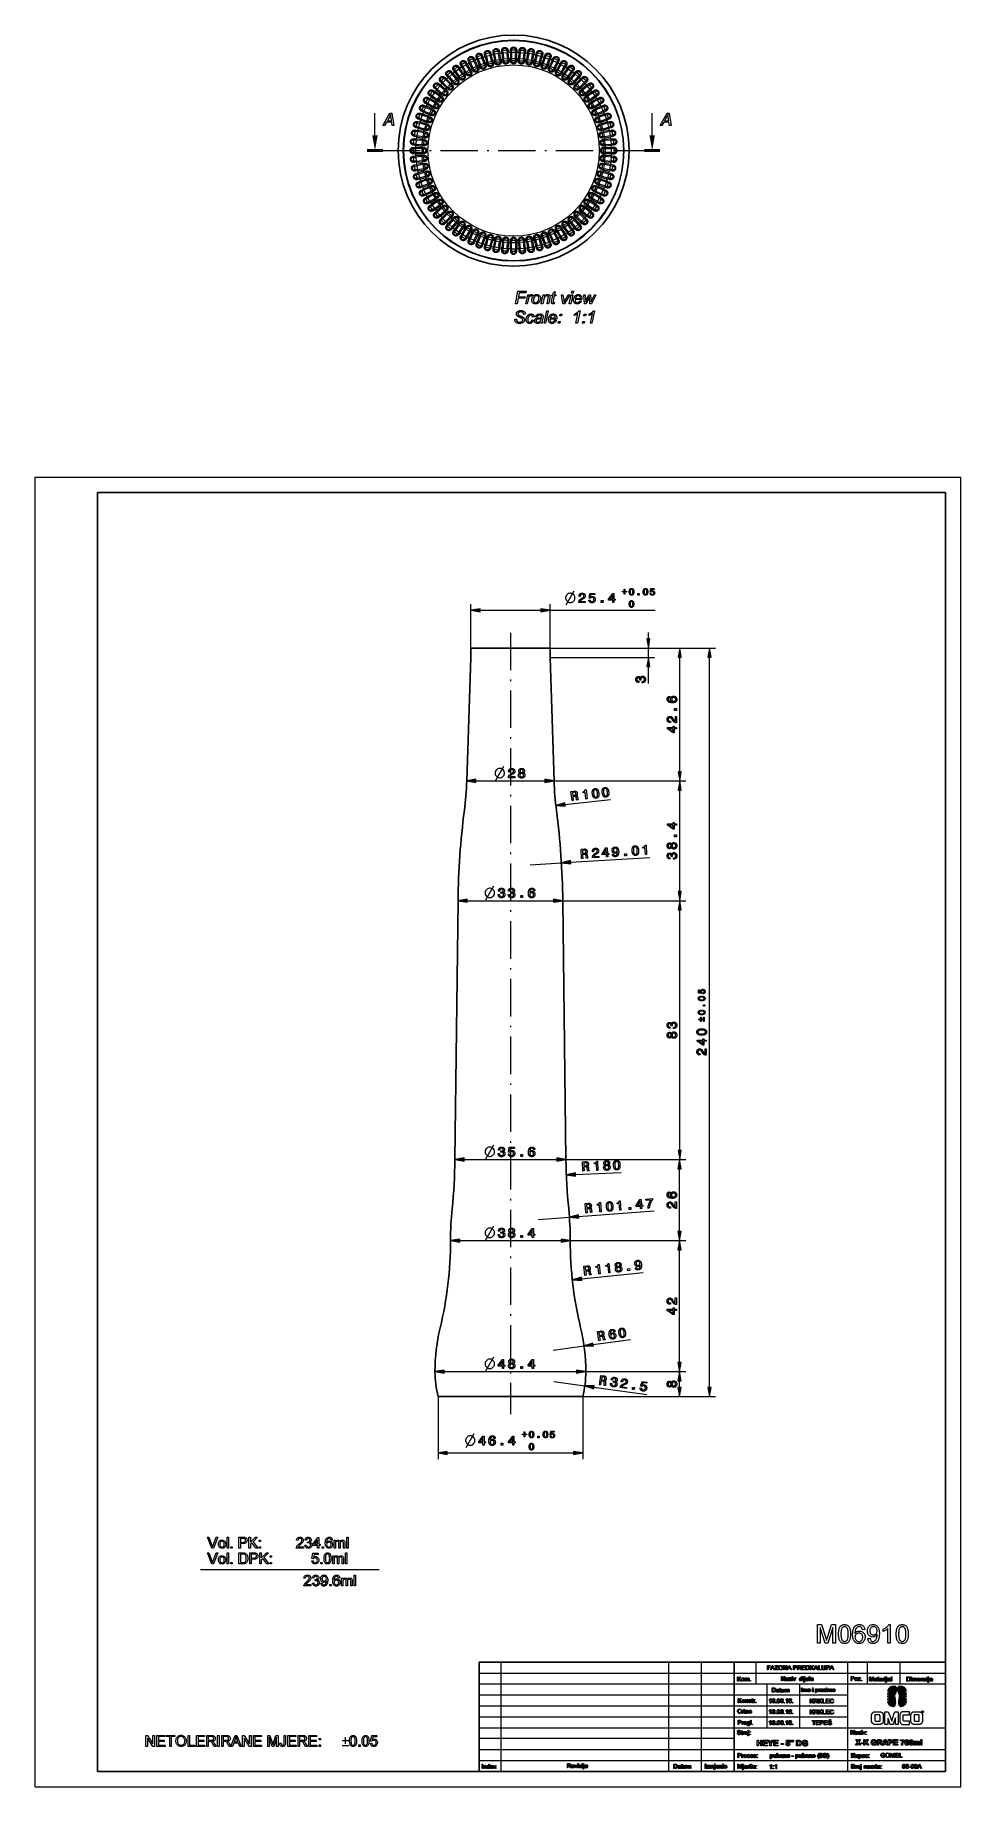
# Model space of a CAD drawing. Extents: x 0 to 297, y 0 to 562.
import ezdxf

# ---------------------------------------------------------------- set-up
doc = ezdxf.new("R2010")
doc.units = 0
doc.linetypes.add('DASHDOT', pattern=[18.5, 12, -3, 0.5, -3])

msp = doc.modelspace()

# ---------------------------------------------------------------- linework, layer by layer
at = {"color": 7, "lineweight": 13, "ltscale": 0.017125}
for p, q in [((147.03, 555.47), (146.91, 556.15)), ((148.93, 556.51), (149.05, 555.83)), ((152.48, 556.13), (152.48, 556.82)), ((154.53, 556.82), (154.53, 556.13)), ((157.95, 555.83), (158.07, 556.51)), ((160.09, 556.15), (159.97, 555.47)), ((136.89, 551.4), (136.55, 552)), ((138.32, 553.02), (138.66, 552.43)), ((143.47, 555.23), (143.71, 554.58)), ((163.3, 554.58), (163.53, 555.23)), ((168.34, 552.43), (168.68, 553.02)), ((170.46, 552), (170.11, 551.4)), ((129.54, 546.12), (130.07, 545.68)), ((130.54, 546.19), (130.05, 546.68)), ((132.5, 548.11), (132.06, 548.64)), ((174.94, 548.64), (174.5, 548.11)), ((176.95, 546.68), (176.46, 546.19)), ((176.94, 545.68), (177.46, 546.12)), ((125.75, 539.52), (125.16, 539.86)), ((127.15, 541.88), (126.59, 542.27)), ((127.77, 543.95), (128.33, 543.56)), ((128.75, 544.11), (128.23, 544.55)), ((178.78, 544.55), (178.25, 544.11)), ((178.68, 543.56), (179.24, 543.95)), ((180.41, 542.27), (179.85, 541.88)), ((181.84, 539.86), (181.25, 539.52)), ((122.73, 533.99), (123.39, 533.81)), ((123.6, 534.47), (122.95, 534.71)), ((123.65, 536.63), (124.3, 536.4)), ((124.57, 537.04), (123.94, 537.33)), ((124.81, 539.19), (125.43, 538.9)), ((181.57, 538.9), (182.19, 539.19)), ((183.06, 537.33), (182.44, 537.04)), ((182.7, 536.4), (183.35, 536.63)), ((184.05, 534.71), (183.41, 534.47)), ((183.62, 533.81), (184.28, 533.99)), ((121.58, 528.5), (122.26, 528.44)), ((122.35, 529.13), (121.68, 529.25)), ((122.03, 531.27), (122.71, 531.15)), ((122.86, 531.83), (122.2, 532.01)), ((184.81, 532.01), (184.15, 531.83)), ((184.3, 531.15), (184.97, 531.27)), ((185.33, 529.25), (184.65, 529.13)), ((184.74, 528.44), (185.43, 528.5)), ((121.37, 525.7), (122.05, 525.71)), ((122.05, 523.66), (121.37, 523.66)), ((122.08, 526.4), (121.4, 526.46)), ((121.4, 522.9), (122.08, 522.96)), ((185.6, 526.46), (184.92, 526.4)), ((184.92, 522.96), (185.6, 522.9)), ((185.64, 525.7), (184.95, 525.71)), ((184.95, 523.66), (185.64, 523.66)), ((122.26, 520.92), (121.58, 520.86)), ((121.68, 520.11), (122.35, 520.23)), ((122.71, 518.21), (122.03, 518.09)), ((122.2, 517.35), (122.86, 517.53)), ((184.15, 517.53), (184.81, 517.35)), ((184.97, 518.09), (184.3, 518.21)), ((184.65, 520.23), (185.33, 520.11)), ((185.43, 520.86), (184.74, 520.92)), ((123.39, 515.55), (122.73, 515.37)), ((122.95, 514.65), (123.6, 514.89)), ((124.3, 512.96), (123.65, 512.73)), ((123.94, 512.03), (124.57, 512.32)), ((182.44, 512.32), (183.06, 512.03)), ((183.35, 512.73), (182.7, 512.96)), ((183.41, 514.89), (184.05, 514.65)), ((184.28, 515.37), (183.62, 515.55)), ((125.43, 510.46), (124.81, 510.17)), ((125.16, 509.5), (125.75, 509.84)), ((126.78, 508.07), (126.18, 507.73)), ((126.59, 507.09), (127.15, 507.48)), ((128.33, 505.8), (127.77, 505.41)), ((179.24, 505.41), (178.68, 505.8)), ((179.85, 507.48), (180.41, 507.09)), ((180.82, 507.73), (180.23, 508.07)), ((181.25, 509.84), (181.84, 509.5)), ((182.19, 510.17), (181.57, 510.46)), ((130.07, 503.68), (129.54, 503.24)), ((130.05, 502.68), (130.54, 503.17)), ((131.99, 501.72), (131.5, 501.23)), ((132.06, 500.72), (132.5, 501.25)), ((174.5, 501.25), (174.94, 500.72)), ((175.5, 501.23), (175.02, 501.72)), ((176.46, 503.17), (176.95, 502.68)), ((177.46, 503.24), (176.94, 503.68)), ((134.07, 499.93), (133.63, 499.41)), ((134.23, 498.94), (134.62, 499.51)), ((136.3, 498.33), (135.91, 497.77)), ((136.55, 497.36), (136.89, 497.96)), ((138.66, 496.93), (138.32, 496.34)), ((141.14, 495.74), (140.85, 495.12)), ((141.55, 494.83), (141.78, 495.48)), ((143.71, 494.78), (143.47, 494.13)), ((144.2, 493.91), (144.37, 494.57)), ((162.63, 494.57), (162.81, 493.91)), ((163.53, 494.13), (163.3, 494.78)), ((165.22, 495.48), (165.46, 494.83)), ((166.15, 495.12), (165.86, 495.74)), ((168.68, 496.34), (168.34, 496.93)), ((170.11, 497.96), (170.46, 497.36)), ((171.09, 497.77), (170.7, 498.33)), ((172.38, 499.51), (172.77, 498.94)), ((173.37, 499.41), (172.93, 499.93)), ((146.91, 493.21), (147.03, 493.89)), ((149.68, 492.76), (149.74, 493.44)), ((152.48, 493.23), (152.48, 492.55)), ((154.53, 492.55), (154.53, 493.23)), ((157.26, 493.44), (157.32, 492.76)), ((159.97, 493.89), (160.09, 493.21))]:
    msp.add_line(p, q, dxfattribs=at)
at = {"color": 7, "lineweight": 13, "ltscale": 0.01795}
for p, q in [((147.42, 555.55), (147.29, 556.25)), ((148.54, 556.47), (148.66, 555.76)), ((150.13, 555.96), (150.07, 556.67)), ((151.33, 556.78), (151.39, 556.07)), ((155.61, 556.07), (155.68, 556.78)), ((156.94, 556.67), (156.87, 555.96)), ((158.34, 555.76), (158.47, 556.47)), ((159.71, 556.25), (159.58, 555.55)), ((134.95, 550.08), (134.53, 550.67)), ((135.57, 551.4), (135.98, 550.81)), ((137.96, 552.86), (138.32, 552.23)), ((139.64, 552.92), (139.33, 553.57)), ((142.15, 554.02), (141.91, 554.69)), ((143.09, 555.13), (143.34, 554.45)), ((144.75, 554.9), (144.57, 555.59)), ((162.44, 555.59), (162.25, 554.9)), ((163.67, 554.45), (163.91, 555.13)), ((165.1, 554.69), (164.85, 554.02)), ((167.67, 553.57), (167.37, 552.92)), ((168.68, 552.23), (169.04, 552.86)), ((171.03, 550.81), (171.44, 551.4)), ((172.47, 550.67), (172.06, 550.08)), ((129.26, 545.84), (129.81, 545.38)), ((130.82, 546.47), (130.31, 546.98)), ((132.8, 548.37), (132.34, 548.92)), ((133.31, 549.73), (133.77, 549.18)), ((173.24, 549.18), (173.7, 549.73)), ((174.66, 548.92), (174.2, 548.37)), ((176.7, 546.98), (176.19, 546.47)), ((177.19, 545.38), (177.74, 545.84)), ((125.95, 539.86), (125.33, 540.22)), ((125.96, 541.31), (126.58, 540.95)), ((127.38, 542.2), (126.79, 542.61)), ((127.51, 543.65), (128.1, 543.24)), ((129, 544.41), (128.45, 544.87)), ((178.55, 544.87), (178, 544.41)), ((178.9, 543.24), (179.49, 543.65)), ((180.22, 542.61), (179.63, 542.2)), ((180.42, 540.95), (181.05, 541.31)), ((181.68, 540.22), (181.06, 539.86)), ((123.49, 536.28), (124.16, 536.03)), ((182.84, 536.03), (183.52, 536.28)), ((183.95, 535.09), (183.27, 534.85)), ((121.51, 528.11), (122.22, 528.05)), ((122.42, 529.52), (121.71, 529.64)), ((121.93, 530.89), (122.64, 530.76)), ((122.96, 532.21), (122.26, 532.4)), ((122.59, 533.62), (123.28, 533.43)), ((183.72, 533.43), (184.41, 533.62)), ((184.74, 532.4), (184.05, 532.21)), ((184.37, 530.76), (185.07, 530.89)), ((185.29, 529.64), (184.59, 529.52)), ((184.78, 528.05), (185.49, 528.11)), ((121.33, 525.31), (122.05, 525.31)), ((122.05, 524.05), (121.33, 524.05)), ((122.11, 526.79), (121.4, 526.85)), ((121.4, 522.51), (122.11, 522.57)), ((185.6, 526.85), (184.89, 526.79)), ((184.89, 522.57), (185.6, 522.51)), ((185.67, 525.31), (184.95, 525.31)), ((184.95, 524.05), (185.67, 524.05)), ((122.22, 521.31), (121.51, 521.25)), ((121.71, 519.72), (122.42, 519.84)), ((122.64, 518.6), (121.93, 518.47)), ((122.26, 516.96), (122.96, 517.15)), ((184.05, 517.15), (184.74, 516.96)), ((185.07, 518.47), (184.37, 518.6)), ((184.59, 519.84), (185.29, 519.72)), ((185.49, 521.25), (184.78, 521.31)), ((123.28, 515.93), (122.59, 515.74)), ((124.16, 513.33), (123.49, 513.08)), ((124.08, 511.66), (124.73, 511.96)), ((183.52, 513.08), (182.84, 513.33)), ((183.27, 514.52), (183.95, 514.27)), ((184.41, 515.74), (183.72, 515.93)), ((125.26, 510.82), (124.61, 510.51)), ((125.33, 509.14), (125.95, 509.5)), ((126.58, 508.41), (125.96, 508.05)), ((126.79, 506.75), (127.38, 507.16)), ((128.1, 506.12), (127.51, 505.71)), ((179.49, 505.71), (178.9, 506.12)), ((181.06, 509.5), (181.68, 509.14)), ((182.39, 510.51), (181.74, 510.82)), ((128.45, 504.49), (129, 504.95)), ((130.31, 502.38), (130.82, 502.89)), ((131.71, 501.99), (131.2, 501.49)), ((132.34, 500.44), (132.8, 500.99)), ((133.77, 500.18), (133.31, 499.63)), ((173.7, 499.63), (173.24, 500.18)), ((174.2, 500.99), (174.66, 500.44)), ((175.8, 501.49), (175.3, 501.99)), ((176.19, 502.89), (176.7, 502.38)), ((178, 504.95), (178.55, 504.49)), ((134.53, 498.69), (134.95, 499.28)), ((135.98, 498.55), (135.57, 497.97)), ((136.87, 497.14), (137.23, 497.76)), ((138.32, 497.13), (137.96, 496.5)), ((139.33, 495.79), (139.64, 496.44)), ((140.78, 495.91), (140.48, 495.26)), ((141.91, 494.67), (142.15, 495.34)), ((143.34, 494.91), (143.09, 494.23)), ((144.57, 493.77), (144.75, 494.46)), ((162.25, 494.46), (162.44, 493.77)), ((163.91, 494.23), (163.67, 494.91)), ((164.85, 495.34), (165.1, 494.67)), ((166.52, 495.26), (166.22, 495.91)), ((167.37, 496.44), (167.67, 495.79)), ((169.04, 496.5), (168.68, 497.13)), ((169.77, 497.76), (170.13, 497.14)), ((171.44, 497.97), (171.03, 498.55)), ((172.06, 499.28), (172.47, 498.69)), ((145.97, 494.14), (145.79, 493.44)), ((147.29, 493.11), (147.42, 493.82)), ((148.66, 493.6), (148.54, 492.89)), ((150.07, 492.69), (150.13, 493.4)), ((152.87, 493.23), (152.87, 492.51)), ((154.13, 492.51), (154.13, 493.23)), ((156.87, 493.4), (156.94, 492.69)), ((158.47, 492.89), (158.34, 493.6)), ((159.58, 493.82), (159.71, 493.11)), ((161.22, 493.44), (161.03, 494.14))]:
    msp.add_line(p, q, dxfattribs=at)
at = {"color": 7, "lineweight": 13, "ltscale": 0.017123}
for p, q in [((149.74, 555.92), (149.68, 556.6)), ((157.32, 556.6), (157.26, 555.92))]:
    msp.add_line(p, q, dxfattribs=at)
at = {"color": 7, "lineweight": 13, "ltscale": 0.017124}
for p, q in [((151.72, 556.78), (151.78, 556.1)), ((155.22, 556.1), (155.28, 556.78)), ((139.28, 552.75), (138.99, 553.37)), ((140.85, 554.24), (141.14, 553.62)), ((144.37, 554.79), (144.2, 555.46)), ((146.17, 555.99), (146.35, 555.32)), ((160.65, 555.32), (160.83, 555.99)), ((162.81, 555.46), (162.63, 554.79)), ((165.86, 553.62), (166.15, 554.24)), ((168.01, 553.37), (167.72, 552.75)), ((131.5, 548.13), (131.99, 547.64)), ((134.62, 549.86), (134.23, 550.42)), ((172.77, 550.42), (172.38, 549.86)), ((175.02, 547.64), (175.5, 548.13)), ((126.18, 541.63), (126.78, 541.29)), ((180.23, 541.29), (180.82, 541.63)), ((128.23, 504.81), (128.75, 505.25)), ((178.25, 505.25), (178.78, 504.81)), ((138.99, 495.99), (139.28, 496.61)), ((167.72, 496.61), (168.01, 495.99)), ((146.35, 494.04), (146.17, 493.38)), ((149.05, 493.53), (148.93, 492.86)), ((151.78, 493.26), (151.72, 492.58)), ((155.28, 492.58), (155.22, 493.26)), ((158.07, 492.86), (157.95, 493.53)), ((160.83, 493.38), (160.65, 494.04))]:
    msp.add_line(p, q, dxfattribs=at)
at = {"color": 7, "lineweight": 13, "ltscale": 0.000370789}
for p, q in [((152.48, 556.12), (152.48, 556.13)), ((154.53, 556.12), (154.53, 556.13)), ((152.48, 493.25), (152.48, 493.23)), ((154.53, 493.23), (154.53, 493.25))]:
    msp.add_line(p, q, dxfattribs=at)
at = {"color": 7, "lineweight": 13, "ltscale": 0.009852}
for p, q in [((152.87, 556.13), (152.48, 556.13)), ((154.13, 556.13), (154.53, 556.13)), ((137.23, 551.6), (136.89, 551.4)), ((138.32, 552.23), (138.66, 552.43)), ((139.64, 552.92), (139.28, 552.75)), ((140.49, 551.09), (140.13, 550.92)), ((140.78, 553.45), (141.14, 553.62)), ((142.15, 554.02), (141.78, 553.88)), ((143.34, 554.45), (143.71, 554.58)), ((145.97, 555.22), (146.35, 555.32)), ((147.42, 555.55), (147.03, 555.47)), ((148.66, 555.76), (149.05, 555.83)), ((150.13, 555.96), (149.74, 555.92)), ((151.39, 556.07), (151.78, 556.1)), ((151.56, 554.06), (151.96, 554.09)), ((155.44, 554.06), (155.05, 554.09)), ((155.61, 556.07), (155.22, 556.1)), ((156.87, 555.96), (157.26, 555.92)), ((158.34, 555.76), (157.95, 555.83)), ((159.58, 555.55), (159.97, 555.47)), ((161.03, 555.22), (160.65, 555.32)), ((163.67, 554.45), (163.3, 554.58)), ((164.85, 554.02), (165.22, 553.88)), ((166.22, 553.45), (165.86, 553.62)), ((166.51, 551.09), (166.87, 550.92)), ((167.37, 552.92), (167.72, 552.75)), ((168.68, 552.23), (168.34, 552.43)), ((169.77, 551.6), (170.11, 551.4)), ((131.71, 547.37), (131.99, 547.64)), ((132.24, 545.05), (131.96, 544.77)), ((132.8, 548.37), (132.5, 548.11)), ((133.77, 549.18), (134.07, 549.43)), ((133.78, 549.17), (134.08, 549.42)), ((134.95, 550.08), (134.62, 549.86)), ((136.09, 548.44), (135.77, 548.22)), ((137.14, 549.15), (137.46, 549.38)), ((169.87, 549.15), (169.55, 549.38)), ((170.91, 548.44), (171.23, 548.22)), ((172.06, 550.08), (172.38, 549.86)), ((173.22, 549.17), (172.92, 549.42)), ((173.24, 549.18), (172.93, 549.43)), ((174.2, 548.37), (174.5, 548.11)), ((127.38, 542.2), (127.15, 541.88)), ((128.11, 543.23), (128.34, 543.55)), ((129.03, 541.05), (128.8, 540.72)), ((129.74, 542.09), (129.96, 542.41)), ((129.75, 542.08), (129.98, 542.4)), ((130.55, 543.12), (130.3, 542.82)), ((176.46, 543.12), (176.71, 542.82)), ((177.25, 542.08), (177.03, 542.4)), ((177.27, 542.09), (177.04, 542.41)), ((177.98, 541.05), (178.2, 540.72)), ((178.89, 543.23), (178.66, 543.55)), ((123.75, 534.84), (123.61, 534.47)), ((124.16, 536.03), (124.3, 536.4)), ((125.26, 538.54), (125.43, 538.9)), ((127.09, 537.69), (127.26, 538.05)), ((179.91, 537.69), (179.75, 538.05)), ((181.74, 538.54), (181.57, 538.9)), ((182.26, 537.39), (182.42, 537.04)), ((182.84, 536.03), (182.7, 536.4)), ((183.26, 534.84), (183.39, 534.47)), ((122.22, 528.05), (122.26, 528.44)), ((122.24, 528.05), (122.28, 528.44)), ((122.42, 529.52), (122.35, 529.13)), ((122.64, 530.76), (122.71, 531.15)), ((124.23, 527.87), (124.27, 528.27)), ((124.4, 529.17), (124.34, 528.78)), ((182.6, 529.17), (182.67, 528.78)), ((182.77, 527.87), (182.73, 528.27)), ((184.37, 530.76), (184.3, 531.15)), ((184.59, 529.52), (184.65, 529.13)), ((184.76, 528.05), (184.73, 528.44)), ((184.78, 528.05), (184.74, 528.44)), ((122.13, 526.79), (122.1, 526.4)), ((122.13, 522.57), (122.1, 522.96)), ((124.11, 526.62), (124.07, 526.23)), ((124.11, 522.74), (124.07, 523.13)), ((182.9, 526.62), (182.93, 526.23)), ((182.9, 522.74), (182.93, 523.13)), ((184.87, 526.79), (184.91, 526.4)), ((184.87, 522.57), (184.91, 522.96)), ((122.22, 521.31), (122.26, 520.92)), ((122.24, 521.31), (122.28, 520.92)), ((122.42, 519.84), (122.35, 520.23)), ((122.64, 518.6), (122.71, 518.21)), ((124.23, 521.49), (124.27, 521.09)), ((124.4, 520.19), (124.34, 520.58)), ((182.6, 520.19), (182.67, 520.58)), ((182.77, 521.49), (182.73, 521.09)), ((184.37, 518.6), (184.3, 518.21)), ((184.59, 519.84), (184.65, 520.23)), ((184.76, 521.31), (184.73, 520.92)), ((184.78, 521.31), (184.74, 520.92)), ((123.75, 514.52), (123.61, 514.89)), ((124.16, 513.33), (124.3, 512.96)), ((124.73, 511.96), (124.57, 512.32)), ((182.27, 511.96), (182.44, 512.32)), ((182.84, 513.33), (182.7, 512.96)), ((183.26, 514.52), (183.39, 514.89)), ((125.26, 510.82), (125.43, 510.46)), ((125.95, 509.5), (125.75, 509.84)), ((127.38, 507.16), (127.15, 507.48)), ((127.7, 510.51), (127.5, 510.85)), ((129.03, 508.31), (128.8, 508.64)), ((129.75, 507.28), (129.98, 506.96)), ((177.25, 507.28), (177.03, 506.96)), ((177.98, 508.31), (178.2, 508.64)), ((179.31, 510.51), (179.5, 510.85)), ((179.63, 507.16), (179.85, 507.48)), ((181.06, 509.5), (181.25, 509.84)), ((181.74, 510.82), (181.57, 510.46)), ((129.81, 503.98), (130.07, 503.68)), ((130.82, 502.89), (130.54, 503.17)), ((131.71, 501.99), (131.99, 501.72)), ((132.8, 500.99), (132.5, 501.25)), ((133.77, 500.18), (134.07, 499.93)), ((137.14, 500.21), (137.46, 499.98)), ((169.87, 500.21), (169.55, 499.98)), ((174.2, 500.99), (174.5, 501.25)), ((175.3, 501.99), (175.02, 501.72)), ((176.19, 502.89), (176.46, 503.17)), ((177.19, 503.98), (176.94, 503.68)), ((134.95, 499.28), (134.62, 499.51)), ((135.98, 498.55), (136.3, 498.33)), ((137.23, 497.76), (136.89, 497.96)), ((138.32, 497.13), (138.66, 496.93)), ((139.64, 496.44), (139.28, 496.61)), ((140.78, 495.91), (141.14, 495.74)), ((141.63, 497.74), (141.99, 497.57)), ((146.49, 496.09), (146.87, 495.98)), ((151.56, 495.3), (151.96, 495.27)), ((155.44, 495.3), (155.05, 495.27)), ((165.37, 497.74), (165.01, 497.57)), ((166.22, 495.91), (165.86, 495.74)), ((167.37, 496.44), (167.72, 496.61)), ((168.68, 497.13), (168.34, 496.93)), ((169.77, 497.76), (170.11, 497.96)), ((171.03, 498.55), (170.7, 498.33)), ((172.06, 499.28), (172.38, 499.51)), ((145.97, 494.14), (146.35, 494.04)), ((147.42, 493.82), (147.03, 493.89)), ((148.66, 493.6), (149.05, 493.53)), ((150.13, 493.4), (149.74, 493.44)), ((152.48, 493.23), (152.87, 493.23)), ((154.53, 493.23), (154.13, 493.23)), ((156.87, 493.4), (157.26, 493.44)), ((158.34, 493.6), (157.95, 493.53)), ((159.58, 493.82), (159.97, 493.89)), ((161.03, 494.14), (160.65, 494.04))]:
    msp.add_line(p, q, dxfattribs=at)
at = {"color": 7, "lineweight": 13, "ltscale": 0.049582}
for p, q in [((152.48, 556.12), (152.48, 554.13)), ((152.87, 556.12), (152.87, 554.13)), ((154.13, 554.13), (154.13, 556.12)), ((154.53, 554.13), (154.53, 556.12)), ((139.32, 550.5), (138.33, 552.22)), ((139.29, 552.74), (140.13, 550.94)), ((144.76, 554.88), (145.27, 552.97)), ((146.49, 553.29), (145.97, 555.21)), ((146.87, 553.39), (146.36, 555.31)), ((160.65, 555.31), (160.13, 553.39)), ((161.03, 555.21), (160.52, 553.29)), ((161.73, 552.97), (162.25, 554.88)), ((166.88, 550.94), (167.72, 552.74)), ((168.67, 552.22), (167.68, 550.5)), ((130.55, 546.18), (131.95, 544.78)), ((130.83, 546.46), (132.23, 545.06)), ((133.12, 545.95), (131.72, 547.35)), ((133.4, 546.23), (132, 547.63)), ((132.51, 548.1), (133.79, 546.58)), ((132.81, 548.36), (134.09, 546.84)), ((172.92, 546.84), (174.19, 548.36)), ((173.22, 546.58), (174.49, 548.1)), ((175.01, 547.63), (173.6, 546.23)), ((175.28, 547.35), (173.88, 545.95)), ((174.77, 545.06), (176.18, 546.46)), ((175.05, 544.78), (176.45, 546.18)), ((125.77, 539.51), (127.48, 538.52)), ((125.96, 539.85), (127.68, 538.86)), ((128.31, 539.95), (126.59, 540.94)), ((127.16, 541.87), (128.79, 540.73)), ((178.22, 540.73), (179.84, 541.87)), ((180.41, 540.94), (178.69, 539.95)), ((179.32, 538.86), (181.04, 539.85)), ((179.52, 538.52), (181.24, 539.51)), ((123.75, 534.84), (125.61, 534.16)), ((124.75, 537.39), (126.54, 536.56)), ((127.24, 538.06), (125.44, 538.89)), ((181.56, 538.89), (179.76, 538.06)), ((180.46, 536.56), (182.26, 537.39)), ((181.39, 534.16), (183.26, 534.84)), ((122.97, 532.21), (124.89, 531.69)), ((124.05, 525.71), (122.07, 525.71)), ((124.05, 525.31), (122.07, 525.31)), ((122.07, 524.05), (124.05, 524.05)), ((122.07, 523.66), (124.05, 523.66)), ((124.89, 517.67), (122.97, 517.15)), ((125.61, 515.2), (123.75, 514.52)), ((126.54, 512.8), (124.75, 511.97)), ((125.28, 510.82), (127.08, 511.66)), ((179.93, 511.66), (181.73, 510.82)), ((182.26, 511.97), (180.46, 512.8)), ((183.26, 514.52), (181.39, 515.2)), ((126.79, 508.08), (128.51, 509.07)), ((128.79, 508.63), (127.16, 507.49)), ((179.84, 507.49), (178.22, 508.63)), ((178.5, 509.07), (180.21, 508.08)), ((131.95, 504.58), (130.55, 503.18)), ((132.23, 504.3), (130.83, 502.9)), ((131.72, 502.01), (133.12, 503.41)), ((132, 501.73), (133.4, 503.13)), ((133.79, 502.78), (132.51, 501.26)), ((133.78, 500.19), (135.05, 501.71)), ((171.95, 501.71), (173.22, 500.19)), ((174.49, 501.26), (173.22, 502.78)), ((173.6, 503.13), (175.01, 501.73)), ((173.88, 503.41), (175.28, 502.01)), ((176.18, 502.9), (174.77, 504.3)), ((176.45, 503.18), (175.05, 504.58)), ((138.33, 497.14), (139.32, 498.86)), ((140.13, 498.42), (139.29, 496.62)), ((142.84, 497.22), (142.16, 495.36)), ((144.89, 496.5), (144.38, 494.58)), ((146.36, 494.05), (146.87, 495.97)), ((147.77, 495.79), (147.42, 493.83)), ((149.91, 495.43), (149.74, 493.45)), ((151.78, 493.28), (151.96, 495.25)), ((155.05, 495.25), (155.22, 493.28)), ((157.26, 493.45), (157.09, 495.43)), ((159.58, 493.83), (159.24, 495.79)), ((160.13, 495.97), (160.65, 494.05)), ((162.63, 494.58), (162.11, 496.5)), ((164.85, 495.36), (164.17, 497.22)), ((167.72, 496.62), (166.88, 498.42)), ((167.68, 498.86), (168.67, 497.14))]:
    msp.add_line(p, q, dxfattribs=at)
at = {"color": 7, "lineweight": 13, "ltscale": 0.009853}
for p, q in [((152.87, 556.12), (152.48, 556.12)), ((154.13, 556.12), (154.53, 556.12)), ((135.99, 550.79), (136.31, 551.02)), ((137.24, 551.59), (136.9, 551.39)), ((138.33, 552.22), (138.67, 552.42)), ((139.65, 552.9), (139.29, 552.74)), ((139.32, 550.5), (139.66, 550.7)), ((139.33, 550.49), (139.67, 550.68)), ((140.48, 551.11), (140.13, 550.94)), ((140.79, 553.44), (141.15, 553.6)), ((141.63, 551.64), (141.98, 551.81)), ((141.63, 551.62), (141.99, 551.79)), ((142.16, 554), (141.79, 553.87)), ((142.84, 552.14), (142.47, 552.01)), ((142.84, 552.12), (142.47, 551.99)), ((143.34, 554.44), (143.71, 554.57)), ((144.02, 552.57), (144.39, 552.71)), ((144.03, 552.56), (144.4, 552.69)), ((144.76, 554.88), (144.38, 554.78)), ((145.27, 552.97), (144.89, 552.86)), ((145.27, 552.95), (144.89, 552.85)), ((145.97, 555.21), (146.36, 555.31)), ((146.49, 553.29), (146.87, 553.39)), ((146.49, 553.28), (146.87, 553.38)), ((147.42, 555.53), (147.03, 555.46)), ((147.77, 553.58), (147.38, 553.51)), ((147.77, 553.56), (147.38, 553.49)), ((148.66, 555.75), (149.05, 555.82)), ((149.01, 553.79), (149.4, 553.86)), ((149.01, 553.78), (149.4, 553.85)), ((150.13, 555.94), (149.74, 555.91)), ((150.31, 553.97), (149.91, 553.93)), ((150.31, 553.95), (149.92, 553.91)), ((151.39, 556.05), (151.78, 556.09)), ((151.56, 554.08), (151.96, 554.11)), ((152.87, 554.13), (152.48, 554.13)), ((152.87, 554.12), (152.48, 554.11)), ((154.13, 554.13), (154.53, 554.13)), ((154.13, 554.12), (154.53, 554.11)), ((155.44, 554.08), (155.05, 554.11)), ((155.61, 556.05), (155.22, 556.09)), ((156.7, 553.97), (157.09, 553.93)), ((156.7, 553.95), (157.09, 553.91)), ((156.87, 555.94), (157.26, 555.91)), ((157.99, 553.78), (157.6, 553.85)), ((158, 553.79), (157.61, 553.86)), ((158.34, 555.75), (157.95, 555.82)), ((159.23, 553.56), (159.62, 553.49)), ((159.24, 553.58), (159.63, 553.51)), ((159.58, 555.53), (159.97, 555.46)), ((160.52, 553.29), (160.13, 553.39)), ((160.51, 553.28), (160.13, 553.38)), ((161.03, 555.21), (160.65, 555.31)), ((161.73, 552.97), (162.11, 552.86)), ((161.73, 552.95), (162.11, 552.85)), ((162.25, 554.88), (162.63, 554.78)), ((162.98, 552.57), (162.61, 552.71)), ((162.98, 552.56), (162.61, 552.69)), ((163.66, 554.44), (163.29, 554.57)), ((164.16, 552.12), (164.53, 551.99)), ((164.17, 552.14), (164.54, 552.01)), ((164.85, 554), (165.22, 553.87)), ((165.37, 551.62), (165.01, 551.79)), ((165.38, 551.64), (165.02, 551.81)), ((166.22, 553.44), (165.86, 553.6)), ((166.52, 551.11), (166.88, 550.94)), ((167.67, 550.49), (167.33, 550.68)), ((167.68, 550.5), (167.34, 550.7)), ((167.36, 552.9), (167.72, 552.74)), ((168.67, 552.22), (168.33, 552.42)), ((169.77, 551.59), (170.11, 551.39)), ((171.02, 550.79), (170.69, 551.02)), ((129.81, 545.38), (130.07, 545.68)), ((129.83, 545.37), (130.08, 545.67)), ((130.83, 546.46), (130.55, 546.18)), ((131.72, 547.35), (132, 547.63)), ((132.23, 545.06), (131.95, 544.78)), ((132.81, 548.36), (132.51, 548.1)), ((133.12, 545.95), (133.4, 546.23)), ((133.13, 545.94), (133.41, 546.22)), ((134.09, 546.84), (133.79, 546.58)), ((134.1, 546.82), (133.8, 546.57)), ((134.95, 550.07), (134.63, 549.84)), ((135.05, 547.65), (135.36, 547.9)), ((135.06, 547.63), (135.37, 547.89)), ((136.1, 548.43), (135.78, 548.2)), ((137.13, 549.17), (137.45, 549.39)), ((138.23, 549.87), (137.89, 549.67)), ((138.24, 549.86), (137.9, 549.66)), ((168.77, 549.87), (169.12, 549.67)), ((168.77, 549.86), (169.11, 549.66)), ((169.88, 549.17), (169.56, 549.39)), ((170.9, 548.43), (171.22, 548.2)), ((171.94, 547.63), (171.64, 547.89)), ((171.95, 547.65), (171.65, 547.9)), ((172.05, 550.07), (172.37, 549.84)), ((172.91, 546.82), (173.21, 546.57)), ((172.92, 546.84), (173.22, 546.58)), ((173.87, 545.94), (173.59, 546.22)), ((173.88, 545.95), (173.6, 546.23)), ((174.19, 548.36), (174.49, 548.1)), ((174.76, 545.05), (175.04, 544.77)), ((174.77, 545.06), (175.05, 544.78)), ((175.28, 547.35), (175.01, 547.63)), ((176.18, 546.46), (176.45, 546.18)), ((177.18, 545.37), (176.92, 545.67)), ((177.19, 545.38), (176.94, 545.68)), ((125.96, 539.85), (125.77, 539.51)), ((126.58, 540.95), (126.78, 541.29)), ((128.31, 539.95), (128.51, 540.29)), ((128.33, 539.94), (128.52, 540.28)), ((129.02, 544.4), (128.76, 544.1)), ((130.53, 543.13), (130.28, 542.83)), ((131.35, 544.09), (131.6, 544.4)), ((131.36, 544.08), (131.61, 544.39)), ((175.65, 544.08), (175.39, 544.39)), ((175.66, 544.09), (175.4, 544.4)), ((176.47, 543.13), (176.72, 542.83)), ((177.99, 544.4), (178.24, 544.1)), ((178.68, 539.94), (178.48, 540.28)), ((178.69, 539.95), (178.5, 540.29)), ((179.61, 542.19), (179.84, 541.87)), ((180.42, 540.95), (180.23, 541.29)), ((181.04, 539.85), (181.24, 539.51)), ((123.3, 533.43), (123.4, 533.81)), ((123.73, 534.85), (123.6, 534.47)), ((124.18, 536.02), (124.31, 536.39)), ((124.73, 537.4), (124.57, 537.04)), ((124.75, 537.39), (124.58, 537.04)), ((125.28, 538.54), (125.44, 538.89)), ((125.61, 534.16), (125.48, 533.79)), ((126.04, 535.35), (126.18, 535.72)), ((126.06, 535.34), (126.19, 535.71)), ((126.56, 536.55), (126.39, 536.19)), ((127.68, 538.86), (127.48, 538.52)), ((127.7, 538.85), (127.5, 538.51)), ((179.31, 538.85), (179.5, 538.51)), ((179.32, 538.86), (179.52, 538.52)), ((180.45, 536.55), (180.61, 536.19)), ((180.95, 535.34), (180.81, 535.71)), ((180.96, 535.35), (180.83, 535.72)), ((181.39, 534.16), (181.53, 533.79)), ((181.73, 538.54), (181.56, 538.89)), ((182.27, 537.4), (182.44, 537.04)), ((182.83, 536.02), (182.69, 536.39)), ((183.27, 534.85), (183.41, 534.47)), ((183.7, 533.43), (183.6, 533.81)), ((122.43, 529.52), (122.37, 529.13)), ((122.65, 530.76), (122.72, 531.15)), ((122.97, 532.21), (122.87, 531.83)), ((124.22, 527.88), (124.25, 528.27)), ((124.39, 529.17), (124.32, 528.79)), ((124.61, 530.42), (124.68, 530.8)), ((124.62, 530.41), (124.69, 530.8)), ((124.91, 531.69), (124.81, 531.31)), ((181.77, 532.91), (181.67, 533.29)), ((182.1, 531.69), (182.2, 531.31)), ((182.38, 530.41), (182.31, 530.8)), ((182.4, 530.42), (182.33, 530.8)), ((182.62, 529.17), (182.68, 528.79)), ((182.79, 527.88), (182.75, 528.27)), ((184.03, 532.21), (184.13, 531.83)), ((184.35, 530.76), (184.28, 531.15)), ((184.57, 529.52), (184.64, 529.13)), ((122.11, 526.79), (122.08, 526.4)), ((122.11, 522.57), (122.08, 522.96)), ((124.07, 525.31), (124.07, 525.71)), ((124.07, 524.05), (124.07, 523.66)), ((124.12, 526.62), (124.09, 526.22)), ((124.12, 522.74), (124.09, 523.14)), ((182.88, 526.62), (182.91, 526.22)), ((182.88, 522.74), (182.91, 523.14)), ((182.94, 525.71), (182.94, 525.31)), ((182.94, 523.66), (182.94, 524.05)), ((184.89, 526.79), (184.92, 526.4)), ((184.89, 522.57), (184.92, 522.96)), ((122.43, 519.84), (122.37, 520.23)), ((122.65, 518.6), (122.72, 518.21)), ((122.97, 517.15), (122.87, 517.53)), ((124.22, 521.49), (124.25, 521.09)), ((124.39, 520.19), (124.32, 520.58)), ((124.61, 518.95), (124.68, 518.56)), ((124.62, 518.95), (124.69, 518.56)), ((124.91, 517.67), (124.81, 518.05)), ((182.1, 517.67), (182.2, 518.05)), ((182.38, 518.95), (182.31, 518.56)), ((182.4, 518.95), (182.33, 518.56)), ((182.62, 520.19), (182.68, 520.58)), ((182.79, 521.49), (182.75, 521.09)), ((184.03, 517.15), (184.13, 517.53)), ((184.35, 518.6), (184.28, 518.21)), ((184.57, 519.84), (184.64, 520.23)), ((123.3, 515.94), (123.4, 515.55)), ((123.73, 514.52), (123.6, 514.89)), ((124.18, 513.34), (124.31, 512.97)), ((124.75, 511.97), (124.58, 512.32)), ((125.61, 515.2), (125.48, 515.57)), ((126.04, 514.01), (126.18, 513.64)), ((126.06, 514.02), (126.19, 513.65)), ((126.56, 512.81), (126.39, 513.17)), ((127.08, 511.66), (127.24, 511.3)), ((127.09, 511.67), (127.26, 511.31)), ((179.91, 511.67), (179.75, 511.31)), ((179.93, 511.66), (179.76, 511.3)), ((180.45, 512.81), (180.61, 513.17)), ((180.95, 514.02), (180.81, 513.65)), ((180.96, 514.01), (180.83, 513.64)), ((181.39, 515.2), (181.53, 515.57)), ((181.77, 516.45), (181.67, 516.07)), ((182.26, 511.97), (182.42, 512.32)), ((182.83, 513.34), (182.69, 512.97)), ((183.27, 514.52), (183.41, 514.89)), ((183.7, 515.94), (183.6, 515.55)), ((125.28, 510.82), (125.44, 510.47)), ((125.96, 509.51), (125.77, 509.85)), ((126.59, 508.42), (126.79, 508.08)), ((127.39, 507.17), (127.16, 507.49)), ((127.68, 510.5), (127.48, 510.84)), ((128.11, 506.13), (128.34, 505.81)), ((128.31, 509.41), (128.51, 509.07)), ((128.33, 509.42), (128.52, 509.08)), ((129.01, 508.3), (128.79, 508.63)), ((129.74, 507.27), (129.96, 506.95)), ((130.53, 506.23), (130.28, 506.53)), ((130.55, 506.24), (130.3, 506.55)), ((176.46, 506.24), (176.71, 506.55)), ((176.47, 506.23), (176.72, 506.53)), ((177.27, 507.27), (177.04, 506.95)), ((177.99, 508.3), (178.22, 508.63)), ((178.68, 509.42), (178.48, 509.08)), ((178.69, 509.41), (178.5, 509.07)), ((178.89, 506.13), (178.66, 505.81)), ((179.32, 510.5), (179.52, 510.84)), ((179.61, 507.17), (179.84, 507.49)), ((180.41, 508.42), (180.21, 508.08)), ((181.04, 509.51), (181.24, 509.85)), ((181.73, 510.82), (181.56, 510.47)), ((129.02, 504.96), (128.76, 505.26)), ((129.83, 503.99), (130.08, 503.69)), ((130.83, 502.9), (130.55, 503.18)), ((131.35, 505.27), (131.6, 504.96)), ((131.36, 505.28), (131.61, 504.98)), ((131.72, 502.01), (132, 501.73)), ((132.23, 504.3), (131.95, 504.58)), ((132.24, 504.31), (131.96, 504.59)), ((132.81, 501), (132.51, 501.26)), ((133.12, 503.41), (133.4, 503.13)), ((133.13, 503.42), (133.41, 503.14)), ((133.78, 500.19), (134.08, 499.94)), ((134.09, 502.52), (133.79, 502.78)), ((134.1, 502.54), (133.8, 502.79)), ((135.05, 501.71), (135.36, 501.46)), ((135.06, 501.73), (135.37, 501.47)), ((136.09, 500.92), (135.77, 501.14)), ((136.1, 500.93), (135.78, 501.16)), ((137.13, 500.19), (137.45, 499.97)), ((169.88, 500.19), (169.56, 499.97)), ((170.9, 500.93), (171.22, 501.16)), ((170.91, 500.92), (171.23, 501.14)), ((171.94, 501.73), (171.64, 501.47)), ((171.95, 501.71), (171.65, 501.46)), ((172.91, 502.54), (173.21, 502.79)), ((172.92, 502.52), (173.22, 502.78)), ((173.22, 500.19), (172.92, 499.94)), ((173.87, 503.42), (173.59, 503.14)), ((173.88, 503.41), (173.6, 503.13)), ((174.19, 501), (174.49, 501.26)), ((174.76, 504.31), (175.04, 504.59)), ((174.77, 504.3), (175.05, 504.58)), ((175.28, 502.01), (175.01, 501.73)), ((175.65, 505.28), (175.39, 504.98)), ((175.66, 505.27), (175.4, 504.96)), ((176.18, 502.9), (176.45, 503.18)), ((177.18, 503.99), (176.92, 503.69)), ((177.99, 504.96), (178.24, 505.26)), ((134.95, 499.29), (134.63, 499.52)), ((135.99, 498.57), (136.31, 498.34)), ((137.24, 497.77), (136.9, 497.97)), ((138.23, 499.49), (137.89, 499.69)), ((138.24, 499.5), (137.9, 499.7)), ((138.33, 497.14), (138.67, 496.94)), ((139.65, 496.46), (139.29, 496.62)), ((139.32, 498.86), (139.66, 498.66)), ((139.33, 498.87), (139.67, 498.68)), ((140.49, 498.27), (140.13, 498.44)), ((140.48, 498.25), (140.13, 498.42)), ((140.79, 495.92), (141.15, 495.76)), ((141.63, 497.72), (141.98, 497.55)), ((142.16, 495.36), (141.79, 495.49)), ((142.84, 497.24), (142.47, 497.37)), ((142.84, 497.22), (142.47, 497.36)), ((143.34, 494.93), (143.71, 494.79)), ((144.02, 496.79), (144.39, 496.65)), ((144.03, 496.8), (144.4, 496.67)), ((144.76, 494.48), (144.38, 494.58)), ((145.27, 496.41), (144.89, 496.51)), ((145.27, 496.4), (144.89, 496.5)), ((146.49, 496.07), (146.87, 495.97)), ((147.77, 495.8), (147.38, 495.87)), ((147.77, 495.79), (147.38, 495.85)), ((149.01, 495.58), (149.4, 495.52)), ((149.01, 495.57), (149.4, 495.5)), ((150.31, 495.4), (149.91, 495.43)), ((150.31, 495.41), (149.92, 495.45)), ((151.56, 495.29), (151.96, 495.25)), ((152.48, 495.25), (152.87, 495.25)), ((152.48, 495.23), (152.87, 495.23)), ((154.53, 495.25), (154.13, 495.25)), ((154.53, 495.23), (154.13, 495.23)), ((155.44, 495.29), (155.05, 495.25)), ((156.7, 495.41), (157.09, 495.45)), ((156.7, 495.4), (157.09, 495.43)), ((157.99, 495.58), (157.6, 495.52)), ((158, 495.57), (157.61, 495.5)), ((159.23, 495.8), (159.62, 495.87)), ((159.24, 495.79), (159.63, 495.85)), ((160.51, 496.09), (160.13, 495.98)), ((160.52, 496.07), (160.13, 495.97)), ((161.73, 496.41), (162.11, 496.51)), ((161.73, 496.4), (162.11, 496.5)), ((162.25, 494.48), (162.63, 494.58)), ((162.98, 496.8), (162.61, 496.67)), ((162.98, 496.79), (162.61, 496.65)), ((163.66, 494.93), (163.29, 494.79)), ((164.16, 497.24), (164.53, 497.37)), ((164.17, 497.22), (164.54, 497.36)), ((164.85, 495.36), (165.22, 495.49)), ((165.38, 497.72), (165.02, 497.55)), ((166.22, 495.92), (165.86, 495.76)), ((166.51, 498.27), (166.87, 498.44)), ((166.52, 498.25), (166.88, 498.42)), ((167.67, 498.87), (167.33, 498.68)), ((167.68, 498.86), (167.34, 498.66)), ((167.36, 496.46), (167.72, 496.62)), ((168.67, 497.14), (168.33, 496.94)), ((168.77, 499.5), (169.11, 499.7)), ((168.77, 499.49), (169.12, 499.69)), ((169.77, 497.77), (170.11, 497.97)), ((171.02, 498.57), (170.69, 498.34)), ((172.05, 499.29), (172.37, 499.52)), ((145.97, 494.15), (146.36, 494.05)), ((147.42, 493.83), (147.03, 493.9)), ((148.66, 493.61), (149.05, 493.54)), ((150.13, 493.42), (149.74, 493.45)), ((151.39, 493.31), (151.78, 493.28)), ((152.48, 493.25), (152.87, 493.25)), ((154.53, 493.25), (154.13, 493.25)), ((155.61, 493.31), (155.22, 493.28)), ((156.87, 493.42), (157.26, 493.45)), ((158.34, 493.61), (157.95, 493.54)), ((159.58, 493.83), (159.97, 493.9)), ((161.03, 494.15), (160.65, 494.05))]:
    msp.add_line(p, q, dxfattribs=at)
at = {"color": 7, "lineweight": 13, "ltscale": 0.017949}
for p, q in [((152.87, 556.13), (152.87, 556.85)), ((154.13, 556.85), (154.13, 556.13)), ((137.23, 551.6), (136.87, 552.22)), ((140.48, 554.1), (140.78, 553.45)), ((166.22, 553.45), (166.52, 554.1)), ((170.13, 552.22), (169.77, 551.6)), ((131.2, 547.87), (131.71, 547.37)), ((175.3, 547.37), (175.8, 547.87)), ((123.73, 534.85), (123.06, 535.09)), ((124.73, 537.4), (124.08, 537.7)), ((124.61, 538.85), (125.26, 538.54)), ((181.74, 538.54), (182.39, 538.85)), ((182.92, 537.7), (182.27, 537.4)), ((123.06, 514.27), (123.73, 514.52)), ((182.27, 511.96), (182.92, 511.66)), ((179.63, 507.16), (180.22, 506.75)), ((181.05, 508.05), (180.42, 508.41)), ((129.81, 503.98), (129.26, 503.52)), ((177.74, 503.52), (177.19, 503.98)), ((151.39, 493.29), (151.33, 492.58)), ((155.68, 492.58), (155.61, 493.29))]:
    msp.add_line(p, q, dxfattribs=at)
at = {"color": 7, "lineweight": 13, "ltscale": 0.000418091}
for p, q in [((152.87, 556.12), (152.87, 556.13)), ((154.13, 556.12), (154.13, 556.13))]:
    msp.add_line(p, q, dxfattribs=at)
at = {"color": 7, "lineweight": 13, "ltscale": 0.03153}
for p, q in [((154.13, 556.13), (152.87, 556.13)), ((135.98, 550.81), (134.95, 550.08)), ((140.78, 553.45), (139.64, 552.92)), ((143.34, 554.45), (142.15, 554.02)), ((144.02, 552.57), (142.84, 552.14)), ((145.97, 555.22), (144.75, 554.9)), ((151.39, 556.07), (150.13, 555.96)), ((156.87, 555.96), (155.61, 556.07)), ((162.25, 554.9), (161.03, 555.22)), ((164.17, 552.14), (162.98, 552.57)), ((164.85, 554.02), (163.67, 554.45)), ((167.37, 552.92), (166.22, 553.45)), ((172.06, 550.08), (171.03, 550.81)), ((129.81, 545.38), (129, 544.41)), ((133.77, 549.18), (132.8, 548.37)), ((137.13, 549.17), (136.09, 548.44)), ((170.91, 548.44), (169.88, 549.17)), ((174.2, 548.37), (173.24, 549.18)), ((178, 544.41), (177.19, 545.38)), ((126.58, 540.95), (125.95, 539.86)), ((181.06, 539.86), (180.42, 540.95)), ((122.22, 528.05), (122.11, 526.79)), ((184.89, 526.79), (184.78, 528.05)), ((122.11, 522.57), (122.22, 521.31)), ((184.78, 521.31), (184.89, 522.57)), ((124.73, 511.96), (125.26, 510.82)), ((181.74, 510.82), (182.27, 511.96)), ((125.95, 509.5), (126.58, 508.41)), ((127.38, 507.16), (128.1, 506.12)), ((178.9, 506.12), (179.63, 507.16)), ((180.42, 508.41), (181.06, 509.5)), ((129, 504.95), (129.81, 503.98)), ((130.82, 502.89), (131.71, 501.99)), ((132.8, 500.99), (133.77, 500.18)), ((136.09, 500.92), (137.13, 500.19)), ((169.88, 500.19), (170.91, 500.92)), ((173.24, 500.18), (174.2, 500.99)), ((175.3, 501.99), (176.19, 502.89)), ((177.19, 503.98), (178, 504.95)), ((134.95, 499.28), (135.98, 498.55)), ((137.23, 497.76), (138.32, 497.13)), ((142.15, 495.34), (143.34, 494.91)), ((144.75, 494.46), (145.97, 494.14)), ((161.03, 494.14), (162.25, 494.46)), ((163.67, 494.91), (164.85, 495.34)), ((168.68, 497.13), (169.77, 497.76)), ((171.03, 498.55), (172.06, 499.28)), ((150.13, 493.4), (151.39, 493.29)), ((152.87, 493.23), (154.13, 493.23)), ((155.61, 493.29), (156.87, 493.4))]:
    msp.add_line(p, q, dxfattribs=at)
at = {"color": 7, "lineweight": 13, "ltscale": 0.017126}
for p, q in [((135.91, 551.59), (136.3, 551.03)), ((141.78, 553.88), (141.55, 554.53)), ((165.46, 554.53), (165.22, 553.88)), ((170.7, 551.03), (171.09, 551.59)), ((133.63, 549.96), (134.07, 549.43)), ((172.93, 549.43), (173.37, 549.96))]:
    msp.add_line(p, q, dxfattribs=at)
at = {"color": 7, "lineweight": 13, "ltscale": 0.009851}
for p, q in [((135.98, 550.81), (136.3, 551.03)), ((144.75, 554.9), (144.37, 554.79)), ((162.25, 554.9), (162.63, 554.79)), ((171.03, 550.81), (170.7, 551.03)), ((130.82, 546.47), (130.54, 546.19)), ((175.3, 547.37), (175.02, 547.64)), ((176.19, 546.47), (176.46, 546.19)), ((125.95, 539.86), (125.75, 539.52)), ((128.1, 543.24), (128.33, 543.56)), ((129, 544.41), (128.75, 544.11)), ((178, 544.41), (178.25, 544.11)), ((178.9, 543.24), (178.68, 543.56)), ((179.63, 542.2), (179.85, 541.88)), ((181.06, 539.86), (181.25, 539.52)), ((123.28, 533.43), (123.39, 533.81)), ((183.72, 533.43), (183.62, 533.81)), ((122.96, 532.21), (122.86, 531.83)), ((184.05, 532.21), (184.15, 531.83)), ((122.05, 525.31), (122.05, 525.71)), ((122.05, 524.05), (122.05, 523.66)), ((184.95, 525.71), (184.95, 525.31)), ((184.95, 523.66), (184.95, 524.05)), ((122.96, 517.15), (122.86, 517.53)), ((184.05, 517.15), (184.15, 517.53)), ((123.28, 515.93), (123.39, 515.55)), ((183.72, 515.93), (183.62, 515.55)), ((126.58, 508.41), (126.78, 508.07)), ((128.1, 506.12), (128.33, 505.8)), ((178.9, 506.12), (178.68, 505.8)), ((180.42, 508.41), (180.23, 508.07)), ((129, 504.95), (128.75, 505.25)), ((173.24, 500.18), (172.93, 499.93)), ((178, 504.95), (178.25, 505.25)), ((142.15, 495.34), (141.78, 495.48)), ((143.34, 494.91), (143.71, 494.78)), ((144.75, 494.46), (144.37, 494.57)), ((162.25, 494.46), (162.63, 494.57)), ((163.67, 494.91), (163.3, 494.78)), ((164.85, 495.34), (165.22, 495.48)), ((151.39, 493.29), (151.78, 493.26)), ((155.61, 493.29), (155.22, 493.26))]:
    msp.add_line(p, q, dxfattribs=at)
at = {"color": 7, "lineweight": 13, "ltscale": 0.000416954}
for p, q in [((135.99, 550.79), (135.98, 550.81)), ((171.02, 550.79), (171.03, 550.81)), ((135.99, 498.57), (135.98, 498.55)), ((171.02, 498.57), (171.03, 498.55))]:
    msp.add_line(p, q, dxfattribs=at)
at = {"color": 7, "lineweight": 13, "ltscale": 0.049583}
for p, q in [((137.13, 549.17), (135.99, 550.79)), ((137.45, 549.39), (136.31, 551.02)), ((136.9, 551.39), (137.89, 549.67)), ((137.24, 551.59), (138.23, 549.87)), ((139.66, 550.7), (138.67, 552.42)), ((139.65, 552.9), (140.48, 551.11)), ((141.63, 551.64), (140.79, 553.44)), ((141.98, 551.81), (141.15, 553.6)), ((141.79, 553.87), (142.47, 552.01)), ((142.16, 554), (142.84, 552.14)), ((144.39, 552.71), (143.71, 554.57)), ((147.42, 555.53), (147.77, 553.58)), ((149.01, 553.79), (148.66, 555.75)), ((149.4, 553.86), (149.05, 555.82)), ((149.74, 555.91), (149.91, 553.93)), ((150.13, 555.94), (150.31, 553.97)), ((151.56, 554.08), (151.39, 556.05)), ((151.96, 554.11), (151.78, 556.09)), ((155.22, 556.09), (155.05, 554.11)), ((155.61, 556.05), (155.44, 554.08)), ((156.7, 553.97), (156.87, 555.94)), ((157.09, 553.93), (157.26, 555.91)), ((157.95, 555.82), (157.61, 553.86)), ((158.34, 555.75), (158, 553.79)), ((159.24, 553.58), (159.58, 555.53)), ((163.29, 554.57), (162.61, 552.71)), ((164.17, 552.14), (164.85, 554)), ((164.54, 552.01), (165.22, 553.87)), ((165.86, 553.6), (165.02, 551.81)), ((166.22, 553.44), (165.38, 551.64)), ((166.52, 551.11), (167.36, 552.9)), ((168.33, 552.42), (167.34, 550.7)), ((168.77, 549.87), (169.77, 551.59)), ((169.12, 549.67), (170.11, 551.39)), ((170.69, 551.02), (169.56, 549.39)), ((171.02, 550.79), (169.88, 549.17)), ((131.35, 544.09), (129.83, 545.37)), ((131.6, 544.4), (130.08, 545.67)), ((135.36, 547.9), (134.08, 549.42)), ((134.95, 550.07), (136.09, 548.44)), ((170.91, 548.44), (172.05, 550.07)), ((172.92, 549.42), (171.65, 547.9)), ((176.92, 545.67), (175.4, 544.4)), ((177.18, 545.37), (175.66, 544.09)), ((128.51, 540.29), (126.79, 541.29)), ((127.39, 542.19), (129.01, 541.06)), ((129.74, 542.09), (128.11, 543.23)), ((129.96, 542.41), (128.34, 543.55)), ((128.76, 544.1), (130.28, 542.83)), ((129.02, 544.4), (130.53, 543.13)), ((176.47, 543.13), (177.99, 544.4)), ((176.72, 542.83), (178.24, 544.1)), ((178.66, 543.55), (177.04, 542.41)), ((178.89, 543.23), (177.27, 542.09)), ((177.99, 541.06), (179.61, 542.19)), ((180.21, 541.29), (178.5, 540.29)), ((125.32, 533.29), (123.4, 533.81)), ((123.61, 534.47), (125.48, 533.79)), ((126.04, 535.35), (124.18, 536.02)), ((126.18, 535.72), (124.31, 536.39)), ((124.58, 537.04), (126.38, 536.2)), ((127.08, 537.7), (125.28, 538.54)), ((181.73, 538.54), (179.93, 537.7)), ((180.63, 536.2), (182.42, 537.04)), ((182.69, 536.39), (180.83, 535.72)), ((182.83, 536.02), (180.96, 535.35)), ((181.53, 533.79), (183.39, 534.47)), ((183.6, 533.81), (181.69, 533.29)), ((124.22, 527.88), (122.24, 528.05)), ((124.25, 528.27), (122.28, 528.44)), ((122.37, 529.13), (124.32, 528.79)), ((122.43, 529.52), (124.39, 529.17)), ((124.61, 530.42), (122.65, 530.76)), ((124.68, 530.8), (122.72, 531.15)), ((122.87, 531.83), (124.79, 531.31)), ((125.22, 532.91), (123.3, 533.43)), ((183.7, 533.43), (181.79, 532.91)), ((182.11, 531.69), (184.03, 532.21)), ((182.22, 531.31), (184.13, 531.83)), ((184.28, 531.15), (182.33, 530.8)), ((184.35, 530.76), (182.4, 530.42)), ((182.62, 529.17), (184.57, 529.52)), ((182.68, 528.79), (184.64, 529.13)), ((184.73, 528.44), (182.75, 528.27)), ((184.76, 528.05), (182.79, 527.88)), ((122.1, 526.4), (124.07, 526.23)), ((124.07, 523.13), (122.1, 522.96)), ((122.13, 526.79), (124.11, 526.62)), ((124.11, 522.74), (122.13, 522.57)), ((182.9, 526.62), (184.87, 526.79)), ((184.87, 522.57), (182.9, 522.74)), ((182.93, 526.23), (184.91, 526.4)), ((184.91, 522.96), (182.93, 523.13)), ((182.95, 525.71), (184.94, 525.71)), ((182.95, 525.31), (184.94, 525.31)), ((184.94, 524.05), (182.95, 524.05)), ((184.94, 523.66), (182.95, 523.66)), ((122.24, 521.31), (124.22, 521.49)), ((122.28, 520.92), (124.25, 521.09)), ((124.32, 520.58), (122.37, 520.23)), ((124.39, 520.19), (122.43, 519.84)), ((122.65, 518.6), (124.61, 518.95)), ((122.72, 518.21), (124.68, 518.56)), ((124.79, 518.05), (122.87, 517.53)), ((184.03, 517.15), (182.11, 517.67)), ((184.13, 517.53), (182.22, 518.05)), ((182.33, 518.56), (184.28, 518.21)), ((182.4, 518.95), (184.35, 518.6)), ((184.57, 519.84), (182.62, 520.19)), ((184.64, 520.23), (182.68, 520.58)), ((182.75, 521.09), (184.73, 520.92)), ((182.79, 521.49), (184.76, 521.31)), ((123.3, 515.94), (125.22, 516.45)), ((123.4, 515.55), (125.32, 516.07)), ((125.48, 515.57), (123.61, 514.89)), ((124.18, 513.34), (126.04, 514.01)), ((124.31, 512.97), (126.18, 513.64)), ((126.38, 513.16), (124.58, 512.32)), ((125.44, 510.47), (127.24, 511.3)), ((179.76, 511.3), (181.56, 510.47)), ((182.42, 512.32), (180.63, 513.16)), ((180.83, 513.64), (182.69, 512.97)), ((180.96, 514.01), (182.83, 513.34)), ((183.39, 514.89), (181.53, 515.57)), ((181.69, 516.07), (183.6, 515.55)), ((181.79, 516.45), (183.7, 515.94)), ((127.48, 510.84), (125.77, 509.85)), ((127.68, 510.5), (125.96, 509.51)), ((126.59, 508.42), (128.31, 509.41)), ((129.01, 508.3), (127.39, 507.17)), ((128.11, 506.13), (129.74, 507.27)), ((128.34, 505.81), (129.96, 506.95)), ((130.28, 506.53), (128.76, 505.26)), ((130.53, 506.23), (129.02, 504.96)), ((177.99, 504.96), (176.47, 506.23)), ((178.24, 505.26), (176.72, 506.53)), ((177.04, 506.95), (178.66, 505.81)), ((177.27, 507.27), (178.89, 506.13)), ((179.61, 507.17), (177.99, 508.3)), ((178.69, 509.41), (180.41, 508.42)), ((181.04, 509.51), (179.32, 510.5)), ((181.24, 509.85), (179.52, 510.84)), ((129.83, 503.99), (131.35, 505.27)), ((130.08, 503.69), (131.6, 504.96)), ((134.09, 502.52), (132.81, 501)), ((134.08, 499.94), (135.36, 501.46)), ((135.77, 501.14), (134.63, 499.52)), ((136.09, 500.92), (134.95, 499.29)), ((135.99, 498.57), (137.13, 500.19)), ((136.31, 498.34), (137.45, 499.97)), ((169.56, 499.97), (170.69, 498.34)), ((169.88, 500.19), (171.02, 498.57)), ((172.05, 499.29), (170.91, 500.92)), ((172.37, 499.52), (171.23, 501.14)), ((171.65, 501.46), (172.92, 499.94)), ((174.19, 501), (172.92, 502.52)), ((175.4, 504.96), (176.92, 503.69)), ((175.66, 505.27), (177.18, 503.99)), ((137.89, 499.69), (136.9, 497.97)), ((138.23, 499.49), (137.24, 497.77)), ((138.67, 496.94), (139.66, 498.66)), ((140.48, 498.25), (139.65, 496.46)), ((140.79, 495.92), (141.63, 497.72)), ((141.15, 495.76), (141.98, 497.55)), ((142.47, 497.36), (141.79, 495.49)), ((143.34, 494.93), (144.02, 496.79)), ((143.71, 494.79), (144.39, 496.65)), ((145.27, 496.4), (144.76, 494.48)), ((145.97, 494.15), (146.49, 496.07)), ((147.38, 495.85), (147.03, 493.9)), ((148.66, 493.61), (149.01, 495.57)), ((149.05, 493.54), (149.4, 495.5)), ((150.31, 495.4), (150.13, 493.42)), ((151.39, 493.31), (151.56, 495.29)), ((152.48, 493.25), (152.48, 495.23)), ((152.87, 493.25), (152.87, 495.23)), ((154.13, 495.23), (154.13, 493.25)), ((154.53, 495.23), (154.53, 493.25)), ((155.44, 495.29), (155.61, 493.31)), ((156.87, 493.42), (156.7, 495.4)), ((157.61, 495.5), (157.95, 493.54)), ((158, 495.57), (158.34, 493.61)), ((159.97, 493.9), (159.63, 495.85)), ((160.52, 496.07), (161.03, 494.15)), ((162.25, 494.48), (161.73, 496.4)), ((162.61, 496.65), (163.29, 494.79)), ((162.98, 496.79), (163.66, 494.93)), ((165.22, 495.49), (164.54, 497.36)), ((165.02, 497.55), (165.86, 495.76)), ((165.38, 497.72), (166.22, 495.92)), ((167.36, 496.46), (166.52, 498.25)), ((167.34, 498.66), (168.33, 496.94)), ((169.77, 497.77), (168.77, 499.49)), ((170.11, 497.97), (169.12, 499.69))]:
    msp.add_line(p, q, dxfattribs=at)
at = {"color": 7, "lineweight": 13, "ltscale": 0.000370019}
for p, q in [((136.31, 551.02), (136.3, 551.03)), ((170.69, 551.02), (170.7, 551.03))]:
    msp.add_line(p, q, dxfattribs=at)
at = {"color": 7, "lineweight": 13, "ltscale": 0.000371143}
for p, q in [((136.9, 551.39), (136.89, 551.4)), ((170.11, 551.39), (170.11, 551.4)), ((180.21, 541.29), (180.23, 541.29)), ((180.23, 508.07), (180.21, 508.08)), ((136.9, 497.97), (136.89, 497.96)), ((170.11, 497.97), (170.11, 497.96))]:
    msp.add_line(p, q, dxfattribs=at)
at = {"color": 7, "lineweight": 13, "ltscale": 0.031529}
for p, q in [((138.32, 552.23), (137.23, 551.6)), ((139.32, 550.5), (138.23, 549.87)), ((141.63, 551.64), (140.48, 551.11)), ((146.49, 553.29), (145.27, 552.97)), ((148.66, 555.76), (147.42, 555.55)), ((149.01, 553.79), (147.77, 553.58)), ((151.56, 554.08), (150.31, 553.97)), ((154.13, 554.13), (152.87, 554.13)), ((156.7, 553.97), (155.44, 554.08)), ((159.24, 553.58), (158, 553.79)), ((159.58, 555.55), (158.34, 555.76)), ((161.73, 552.97), (160.52, 553.29)), ((166.52, 551.11), (165.38, 551.64)), ((168.77, 549.87), (167.68, 550.5)), ((169.77, 551.6), (168.68, 552.23)), ((133.12, 545.95), (132.23, 545.06)), ((174.77, 545.06), (173.88, 545.95)), ((129.74, 542.09), (129.01, 541.06)), ((177.99, 541.06), (177.27, 542.09)), ((124.16, 536.03), (123.73, 534.85)), ((125.26, 538.54), (124.73, 537.4)), ((182.27, 537.4), (181.74, 538.54)), ((183.27, 534.85), (182.84, 536.03)), ((122.64, 530.76), (122.42, 529.52)), ((124.61, 530.42), (124.39, 529.17)), ((182.62, 529.17), (182.4, 530.42)), ((184.59, 529.52), (184.37, 530.76)), ((124.22, 527.88), (124.11, 526.62)), ((124.11, 522.74), (124.22, 521.49)), ((182.9, 526.62), (182.79, 527.88)), ((182.79, 521.49), (182.9, 522.74)), ((122.42, 519.84), (122.64, 518.6)), ((124.39, 520.19), (124.61, 518.95)), ((182.4, 518.95), (182.62, 520.19)), ((184.37, 518.6), (184.59, 519.84)), ((123.73, 514.52), (124.16, 513.33)), ((126.54, 512.8), (127.08, 511.66)), ((182.84, 513.33), (183.27, 514.52)), ((127.68, 510.5), (128.31, 509.41)), ((129.01, 508.3), (129.74, 507.27)), ((130.53, 506.23), (131.35, 505.27)), ((175.66, 505.27), (176.47, 506.23)), ((177.27, 507.27), (177.99, 508.3)), ((178.69, 509.41), (179.32, 510.5)), ((132.23, 504.3), (133.12, 503.41)), ((134.09, 502.52), (135.05, 501.71)), ((171.95, 501.71), (172.92, 502.52)), ((173.88, 503.41), (174.77, 504.3)), ((138.23, 499.49), (139.32, 498.86)), ((139.64, 496.44), (140.78, 495.91)), ((140.48, 498.25), (141.63, 497.72)), ((142.84, 497.22), (144.02, 496.79)), ((145.27, 496.4), (146.49, 496.07)), ((147.77, 495.79), (149.01, 495.57)), ((150.31, 495.4), (151.56, 495.29)), ((152.87, 495.23), (154.13, 495.23)), ((155.44, 495.29), (156.7, 495.4)), ((158, 495.57), (159.24, 495.79)), ((160.52, 496.07), (161.73, 496.4)), ((162.98, 496.79), (164.17, 497.22)), ((165.38, 497.72), (166.52, 498.25)), ((166.22, 495.91), (167.37, 496.44)), ((167.68, 498.86), (168.77, 499.49)), ((147.42, 493.82), (148.66, 493.6)), ((158.34, 493.6), (159.58, 493.82))]:
    msp.add_line(p, q, dxfattribs=at)
at = {"color": 7, "lineweight": 13, "ltscale": 0.000417706}
for p, q in [((137.24, 551.59), (137.23, 551.6)), ((169.77, 551.59), (169.77, 551.6))]:
    msp.add_line(p, q, dxfattribs=at)
at = {"color": 7, "lineweight": 13, "ltscale": 0.000417516}
for p, q in [((138.33, 552.22), (138.32, 552.23)), ((168.67, 552.22), (168.68, 552.23)), ((138.33, 497.14), (138.32, 497.13)), ((168.67, 497.14), (168.68, 497.13))]:
    msp.add_line(p, q, dxfattribs=at)
at = {"color": 7, "lineweight": 13, "ltscale": 0.000370776}
for p, q in [((138.67, 552.42), (138.66, 552.43)), ((168.33, 552.42), (168.34, 552.43)), ((138.67, 496.94), (138.66, 496.93)), ((168.33, 496.94), (168.34, 496.93))]:
    msp.add_line(p, q, dxfattribs=at)
at = {"color": 7, "lineweight": 13, "ltscale": 0.000371724}
for p, q in [((139.29, 552.74), (139.28, 552.75)), ((167.72, 552.74), (167.72, 552.75)), ((139.29, 496.62), (139.28, 496.61)), ((167.72, 496.62), (167.72, 496.61))]:
    msp.add_line(p, q, dxfattribs=at)
at = {"color": 7, "lineweight": 13, "ltscale": 0.000424518}
for p, q in [((139.33, 550.49), (139.32, 550.5)), ((128.33, 539.94), (128.31, 539.95)), ((178.69, 539.95), (178.68, 539.94)), ((128.31, 509.41), (128.33, 509.42)), ((178.68, 509.42), (178.69, 509.41)), ((167.67, 498.87), (167.68, 498.86))]:
    msp.add_line(p, q, dxfattribs=at)
at = {"color": 7, "lineweight": 13, "ltscale": 0.000417606}
for p, q in [((139.65, 552.9), (139.64, 552.92)), ((167.36, 552.9), (167.37, 552.92)), ((139.65, 496.46), (139.64, 496.44)), ((167.36, 496.46), (167.37, 496.44))]:
    msp.add_line(p, q, dxfattribs=at)
at = {"color": 7, "lineweight": 13, "ltscale": 0.000445525}
for p, q in [((139.67, 550.68), (139.66, 550.7)), ((167.34, 550.7), (167.33, 550.68))]:
    msp.add_line(p, q, dxfattribs=at)
at = {"color": 7, "lineweight": 13, "ltscale": 0.012962}
for p, q in [((139.67, 550.68), (139.93, 550.23)), ((140.35, 550.45), (140.13, 550.92)), ((141.99, 551.79), (142.21, 551.32)), ((142.65, 551.5), (142.47, 551.99)), ((146.87, 553.38), (147.01, 552.88)), ((151.96, 554.09), (152, 553.58)), ((155, 553.58), (155.05, 554.09)), ((160, 552.88), (160.13, 553.38)), ((164.53, 551.99), (164.35, 551.5)), ((164.79, 551.32), (165.01, 551.79)), ((166.87, 550.92), (166.65, 550.45)), ((167.07, 550.23), (167.33, 550.68)), ((133.41, 546.22), (133.78, 545.85)), ((173.22, 545.85), (173.59, 546.22)), ((132.33, 544.4), (131.96, 544.77)), ((175.04, 544.77), (174.67, 544.4)), ((179.5, 538.51), (179.06, 538.25)), ((131.96, 504.59), (132.33, 504.96)), ((137.9, 499.7), (138.16, 500.15)), ((168.85, 500.15), (169.11, 499.7)), ((174.67, 504.96), (175.04, 504.59))]:
    msp.add_line(p, q, dxfattribs=at)
at = {"color": 7, "lineweight": 13, "ltscale": 0.000444893}
for p, q in [((140.13, 550.94), (140.13, 550.92)), ((166.87, 550.92), (166.88, 550.94))]:
    msp.add_line(p, q, dxfattribs=at)
at = {"color": 7, "lineweight": 13, "ltscale": 0.000424428}
for p, q in [((140.48, 551.11), (140.49, 551.09)), ((166.51, 551.09), (166.52, 551.11)), ((140.49, 498.27), (140.48, 498.25)), ((166.52, 498.25), (166.51, 498.27))]:
    msp.add_line(p, q, dxfattribs=at)
at = {"color": 7, "lineweight": 13, "ltscale": 0.013374}
for p, q in [((140.72, 550.61), (140.49, 551.09)), ((143.03, 551.62), (142.84, 552.12)), ((145.41, 552.43), (145.27, 552.95)), ((149.01, 553.78), (149.1, 553.25)), ((152.87, 553.58), (152.87, 554.12)), ((154.13, 554.12), (154.13, 553.58)), ((157.9, 553.25), (157.99, 553.78)), ((161.73, 552.95), (161.59, 552.43)), ((164.16, 552.12), (163.98, 551.62)), ((166.51, 551.09), (166.29, 550.61)), ((132.62, 544.67), (132.24, 545.05)), ((133.13, 545.94), (133.51, 545.56)), ((134.44, 546.41), (134.1, 546.82)), ((135.06, 547.63), (135.41, 547.22)), ((137.14, 549.15), (137.44, 548.72)), ((139.33, 550.49), (139.6, 550.02)), ((167.41, 550.02), (167.67, 550.49)), ((169.56, 548.72), (169.87, 549.15)), ((171.6, 547.22), (171.94, 547.63)), ((172.91, 546.82), (172.56, 546.41)), ((173.49, 545.56), (173.87, 545.94)), ((174.76, 545.05), (174.38, 544.67)), ((128.33, 539.94), (128.79, 539.68)), ((129.47, 540.74), (129.03, 541.05)), ((130.96, 542.77), (130.55, 543.12)), ((131.36, 544.08), (131.77, 543.74)), ((175.24, 543.74), (175.65, 544.08)), ((176.46, 543.12), (176.05, 542.77)), ((177.98, 541.05), (177.54, 540.74)), ((178.22, 539.68), (178.68, 539.94)), ((126.13, 533.97), (125.63, 534.16)), ((126.06, 535.34), (126.56, 535.16)), ((127.04, 536.32), (126.56, 536.55)), ((127.09, 537.69), (127.58, 537.46)), ((128.16, 538.59), (127.7, 538.85)), ((179.31, 538.85), (178.84, 538.59)), ((179.43, 537.46), (179.91, 537.69)), ((180.45, 536.55), (179.96, 536.32)), ((180.44, 535.16), (180.95, 535.34)), ((181.38, 534.16), (180.87, 533.97)), ((124.93, 529.08), (124.4, 529.17)), ((124.62, 530.41), (125.15, 530.32)), ((125.42, 531.55), (124.91, 531.69)), ((125.23, 532.91), (125.75, 532.77)), ((181.25, 532.77), (181.77, 532.91)), ((182.1, 531.69), (181.58, 531.55)), ((181.85, 530.32), (182.38, 530.41)), ((182.6, 529.17), (182.07, 529.08)), ((124.07, 525.31), (124.6, 525.31)), ((124.6, 524.05), (124.07, 524.05)), ((124.66, 526.57), (124.12, 526.62)), ((124.12, 522.74), (124.66, 522.79)), ((124.23, 527.87), (124.77, 527.83)), ((182.24, 527.83), (182.77, 527.87)), ((182.88, 526.62), (182.35, 526.57)), ((182.35, 522.79), (182.88, 522.74)), ((182.94, 525.31), (182.4, 525.31)), ((182.4, 524.05), (182.94, 524.05)), ((124.77, 521.53), (124.23, 521.49)), ((124.4, 520.19), (124.93, 520.28)), ((125.15, 519.04), (124.62, 518.95)), ((124.91, 517.67), (125.42, 517.81)), ((181.58, 517.81), (182.1, 517.67)), ((182.38, 518.95), (181.85, 519.04)), ((182.07, 520.28), (182.6, 520.19)), ((182.77, 521.49), (182.24, 521.53)), ((125.75, 516.59), (125.23, 516.45)), ((125.63, 515.21), (126.13, 515.39)), ((126.56, 514.2), (126.06, 514.02)), ((126.56, 512.81), (127.04, 513.04)), ((127.58, 511.9), (127.09, 511.67)), ((179.91, 511.67), (179.43, 511.9)), ((179.96, 513.04), (180.45, 512.81)), ((180.95, 514.02), (180.44, 514.2)), ((180.87, 515.39), (181.38, 515.21)), ((181.77, 516.45), (181.25, 516.59)), ((127.7, 510.51), (128.16, 510.78)), ((128.79, 509.68), (128.33, 509.42)), ((129.03, 508.31), (129.47, 508.62)), ((130.19, 507.59), (129.75, 507.28)), ((130.55, 506.24), (130.96, 506.59)), ((131.77, 505.62), (131.36, 505.28)), ((175.65, 505.28), (175.24, 505.62)), ((176.05, 506.59), (176.46, 506.24)), ((177.25, 507.28), (176.81, 507.59)), ((177.54, 508.62), (177.98, 508.31)), ((178.68, 509.42), (178.22, 509.68)), ((178.84, 510.78), (179.31, 510.51)), ((132.24, 504.31), (132.62, 504.69)), ((133.51, 503.8), (133.13, 503.42)), ((134.1, 502.54), (134.44, 502.95)), ((135.41, 502.14), (135.06, 501.73)), ((136.1, 500.93), (136.41, 501.37)), ((137.44, 500.65), (137.14, 500.21)), ((138.24, 499.5), (138.51, 499.97)), ((168.5, 499.97), (168.77, 499.5)), ((169.87, 500.21), (169.56, 500.65)), ((170.59, 501.37), (170.9, 500.93)), ((171.94, 501.73), (171.6, 502.14)), ((172.56, 502.95), (172.91, 502.54)), ((173.87, 503.42), (173.49, 503.8)), ((174.38, 504.69), (174.76, 504.31)), ((139.6, 499.34), (139.33, 498.87)), ((140.49, 498.27), (140.72, 498.75)), ((141.86, 498.22), (141.63, 497.74)), ((142.84, 497.24), (143.03, 497.74)), ((144.21, 497.31), (144.03, 496.8)), ((145.27, 496.41), (145.41, 496.93)), ((146.63, 496.6), (146.49, 496.09)), ((147.77, 495.8), (147.86, 496.33)), ((149.1, 496.11), (149.01, 495.58)), ((150.31, 495.41), (150.36, 495.95)), ((151.61, 495.84), (151.56, 495.3)), ((152.87, 495.78), (152.87, 495.25)), ((154.13, 495.25), (154.13, 495.78)), ((155.44, 495.3), (155.39, 495.84)), ((156.65, 495.95), (156.7, 495.41)), ((157.99, 495.58), (157.9, 496.11)), ((159.14, 496.33), (159.23, 495.8)), ((160.51, 496.09), (160.37, 496.6)), ((161.59, 496.93), (161.73, 496.41)), ((162.98, 496.8), (162.79, 497.31)), ((163.98, 497.74), (164.16, 497.24)), ((165.37, 497.74), (165.14, 498.22)), ((166.29, 498.75), (166.51, 498.27)), ((167.67, 498.87), (167.41, 499.34))]:
    msp.add_line(p, q, dxfattribs=at)
at = {"color": 7, "lineweight": 13, "ltscale": 0.000417445}
for p, q in [((140.79, 553.44), (140.78, 553.45)), ((166.22, 553.44), (166.22, 553.45)), ((140.79, 495.92), (140.78, 495.91)), ((166.22, 495.92), (166.22, 495.91))]:
    msp.add_line(p, q, dxfattribs=at)
at = {"color": 7, "lineweight": 13, "ltscale": 0.000370987}
for p, q in [((141.15, 553.6), (141.14, 553.62)), ((165.86, 553.6), (165.86, 553.62)), ((141.15, 495.76), (141.14, 495.74)), ((165.86, 495.76), (165.86, 495.74))]:
    msp.add_line(p, q, dxfattribs=at)
at = {"color": 7, "lineweight": 13, "ltscale": 0.00042565}
for p, q in [((141.63, 551.62), (141.63, 551.64)), ((165.38, 551.64), (165.37, 551.62))]:
    msp.add_line(p, q, dxfattribs=at)
at = {"color": 7, "lineweight": 13, "ltscale": 0.013373}
for p, q in [((141.63, 551.62), (141.86, 551.14)), ((144.03, 552.56), (144.21, 552.05)), ((150.36, 553.42), (150.31, 553.95)), ((156.7, 553.95), (156.65, 553.42)), ((162.79, 552.05), (162.98, 552.56)), ((165.14, 551.14), (165.37, 551.62)), ((136.41, 547.99), (136.1, 548.43)), ((170.9, 548.43), (170.59, 547.99))]:
    msp.add_line(p, q, dxfattribs=at)
at = {"color": 7, "lineweight": 13, "ltscale": 0.000369975}
for p, q in [((141.79, 553.87), (141.78, 553.88)), ((165.22, 553.87), (165.22, 553.88))]:
    msp.add_line(p, q, dxfattribs=at)
at = {"color": 7, "lineweight": 13, "ltscale": 0.000445792}
for p, q in [((141.99, 551.79), (141.98, 551.81)), ((165.02, 551.81), (165.01, 551.79)), ((141.98, 497.55), (141.99, 497.57)), ((165.01, 497.57), (165.02, 497.55))]:
    msp.add_line(p, q, dxfattribs=at)
at = {"color": 7, "lineweight": 13, "ltscale": 0.000417428}
for p, q in [((142.16, 554), (142.15, 554.02)), ((164.85, 554), (164.85, 554.02)), ((142.16, 495.36), (142.15, 495.34)), ((164.85, 495.36), (164.85, 495.34))]:
    msp.add_line(p, q, dxfattribs=at)
at = {"color": 7, "lineweight": 13, "ltscale": 0.000445196}
for p, q in [((142.47, 552.01), (142.47, 551.99)), ((164.53, 551.99), (164.54, 552.01))]:
    msp.add_line(p, q, dxfattribs=at)
at = {"color": 7, "lineweight": 13, "ltscale": 0.000424077}
for p, q in [((142.84, 552.14), (142.84, 552.12)), ((164.16, 552.12), (164.17, 552.14))]:
    msp.add_line(p, q, dxfattribs=at)
at = {"color": 7, "lineweight": 13, "ltscale": 0.000417167}
for p, q in [((143.34, 554.44), (143.34, 554.45)), ((163.66, 554.44), (163.67, 554.45)), ((143.34, 494.93), (143.34, 494.91)), ((163.66, 494.93), (163.67, 494.91))]:
    msp.add_line(p, q, dxfattribs=at)
at = {"color": 7, "lineweight": 13, "ltscale": 0.049581}
for p, q in [((144.02, 552.57), (143.34, 554.44)), ((147.03, 555.46), (147.38, 553.51)), ((159.63, 553.51), (159.97, 555.46)), ((163.66, 554.44), (162.98, 552.57)), ((134.63, 549.84), (135.77, 548.22)), ((171.23, 548.22), (172.37, 549.84))]:
    msp.add_line(p, q, dxfattribs=at)
at = {"color": 7, "lineweight": 13, "ltscale": 0.000370629}
for p, q in [((143.71, 554.57), (143.71, 554.58)), ((163.29, 554.57), (163.3, 554.58)), ((143.71, 494.79), (143.71, 494.78)), ((163.29, 494.79), (163.3, 494.78))]:
    msp.add_line(p, q, dxfattribs=at)
at = {"color": 7, "lineweight": 13, "ltscale": 0.00042525}
for p, q in [((144.03, 552.56), (144.02, 552.57)), ((162.98, 552.57), (162.98, 552.56))]:
    msp.add_line(p, q, dxfattribs=at)
at = {"color": 7, "lineweight": 13, "ltscale": 0.000370949}
for p, q in [((144.38, 554.78), (144.37, 554.79)), ((162.63, 554.78), (162.63, 554.79)), ((144.38, 494.58), (144.37, 494.57)), ((162.63, 494.58), (162.63, 494.57))]:
    msp.add_line(p, q, dxfattribs=at)
at = {"color": 7, "lineweight": 13, "ltscale": 0.049584}
for p, q in [((144.38, 554.78), (144.89, 552.86)), ((162.11, 552.86), (162.63, 554.78)), ((135.05, 547.65), (133.78, 549.17)), ((173.22, 549.17), (171.95, 547.65))]:
    msp.add_line(p, q, dxfattribs=at)
at = {"color": 7, "lineweight": 13, "ltscale": 0.000446369}
for p, q in [((144.4, 552.69), (144.39, 552.71)), ((162.61, 552.71), (162.61, 552.69))]:
    msp.add_line(p, q, dxfattribs=at)
at = {"color": 7, "lineweight": 13, "ltscale": 0.012961}
for p, q in [((144.4, 552.69), (144.58, 552.2)), ((145.03, 552.35), (144.89, 552.85)), ((147.47, 552.98), (147.38, 553.49)), ((149.4, 553.85), (149.49, 553.33)), ((149.96, 553.4), (149.92, 553.91)), ((152.48, 553.6), (152.48, 554.11)), ((154.53, 554.11), (154.53, 553.6)), ((157.09, 553.91), (157.04, 553.4)), ((157.51, 553.33), (157.6, 553.85)), ((159.62, 553.49), (159.53, 552.98)), ((162.11, 552.85), (161.98, 552.35)), ((162.43, 552.2), (162.61, 552.69)), ((134.13, 546.17), (133.8, 546.57)), ((135.37, 547.89), (135.7, 547.49)), ((137.46, 549.38), (137.76, 548.95)), ((169.25, 548.95), (169.55, 549.38)), ((171.3, 547.49), (171.64, 547.89)), ((173.21, 546.57), (172.87, 546.17)), ((128.52, 540.28), (128.97, 540.03)), ((129.23, 540.43), (128.8, 540.72)), ((129.98, 542.4), (130.4, 542.11)), ((130.69, 542.48), (130.3, 542.82)), ((131.61, 544.39), (132.01, 544.05)), ((174.99, 544.05), (175.39, 544.39)), ((176.71, 542.82), (176.31, 542.48)), ((176.6, 542.11), (177.03, 542.4)), ((178.2, 540.72), (177.78, 540.43)), ((178.03, 540.03), (178.48, 540.28)), ((125.98, 533.61), (125.49, 533.78)), ((126.19, 535.71), (126.68, 535.53)), ((126.86, 535.97), (126.39, 536.19)), ((127.26, 538.05), (127.73, 537.83)), ((127.95, 538.25), (127.5, 538.51)), ((179.28, 537.83), (179.75, 538.05)), ((180.61, 536.19), (180.14, 535.97)), ((180.32, 535.53), (180.81, 535.71)), ((181.51, 533.78), (181.02, 533.61)), ((124.27, 528.27), (124.79, 528.22)), ((124.85, 528.69), (124.34, 528.78)), ((124.69, 530.8), (125.2, 530.71)), ((125.31, 531.17), (124.81, 531.31)), ((125.34, 533.29), (125.84, 533.15)), ((181.17, 533.15), (181.67, 533.29)), ((182.2, 531.31), (181.7, 531.17)), ((181.8, 530.71), (182.31, 530.8)), ((182.67, 528.78), (182.16, 528.69)), ((182.22, 528.22), (182.73, 528.27)), ((124.07, 525.71), (124.59, 525.71)), ((124.59, 523.66), (124.07, 523.66)), ((124.61, 526.18), (124.09, 526.22)), ((124.09, 523.14), (124.61, 523.18)), ((182.91, 526.22), (182.4, 526.18)), ((182.4, 523.18), (182.91, 523.14)), ((182.94, 525.71), (182.42, 525.71)), ((182.42, 523.66), (182.94, 523.66)), ((124.79, 521.14), (124.27, 521.09)), ((124.34, 520.58), (124.85, 520.67)), ((125.2, 518.65), (124.69, 518.56)), ((124.81, 518.05), (125.31, 518.19)), ((181.7, 518.19), (182.2, 518.05)), ((182.31, 518.56), (181.8, 518.65)), ((182.16, 520.67), (182.67, 520.58)), ((182.73, 521.09), (182.22, 521.14)), ((125.84, 516.21), (125.34, 516.07)), ((125.49, 515.58), (125.98, 515.75)), ((126.68, 513.83), (126.19, 513.65)), ((126.39, 513.17), (126.86, 513.39)), ((127.73, 511.53), (127.26, 511.31)), ((179.75, 511.31), (179.28, 511.53)), ((180.14, 513.39), (180.61, 513.17)), ((180.81, 513.65), (180.32, 513.83)), ((181.02, 515.75), (181.51, 515.58)), ((181.67, 516.07), (181.17, 516.21)), ((127.5, 510.85), (127.95, 511.11)), ((128.97, 509.33), (128.52, 509.08)), ((128.8, 508.64), (129.23, 508.93)), ((130.4, 507.26), (129.98, 506.96)), ((130.3, 506.55), (130.69, 506.88)), ((176.31, 506.88), (176.71, 506.55)), ((177.03, 506.96), (176.6, 507.26)), ((177.78, 508.93), (178.2, 508.64)), ((178.48, 509.08), (178.03, 509.33)), ((179.06, 511.11), (179.5, 510.85)), ((132.01, 505.31), (131.61, 504.98)), ((133.78, 503.51), (133.41, 503.14)), ((133.8, 502.79), (134.13, 503.19)), ((135.7, 501.87), (135.37, 501.47)), ((135.78, 501.16), (136.08, 501.58)), ((137.76, 500.41), (137.46, 499.98)), ((169.55, 499.98), (169.25, 500.41)), ((170.93, 501.58), (171.22, 501.16)), ((171.64, 501.47), (171.3, 501.87)), ((172.87, 503.19), (173.21, 502.79)), ((173.59, 503.14), (173.22, 503.51)), ((175.39, 504.98), (174.99, 505.31)), ((139.93, 499.13), (139.67, 498.68)), ((140.13, 498.44), (140.35, 498.91)), ((142.21, 498.04), (141.99, 497.57)), ((142.47, 497.37), (142.65, 497.86)), ((144.58, 497.16), (144.4, 496.67)), ((144.89, 496.51), (145.03, 497.02)), ((147.01, 496.48), (146.87, 495.98)), ((147.38, 495.87), (147.47, 496.38)), ((149.49, 496.03), (149.4, 495.52)), ((149.92, 495.45), (149.96, 495.96)), ((152, 495.79), (151.96, 495.27)), ((152.48, 495.76), (152.48, 495.25)), ((154.53, 495.25), (154.53, 495.76)), ((155.05, 495.27), (155, 495.79)), ((157.04, 495.96), (157.09, 495.45)), ((157.6, 495.52), (157.51, 496.03)), ((159.53, 496.38), (159.62, 495.87)), ((160.13, 495.98), (160, 496.48)), ((161.98, 497.02), (162.11, 496.51)), ((162.61, 496.67), (162.43, 497.16)), ((164.35, 497.86), (164.53, 497.37)), ((165.01, 497.57), (164.79, 498.04)), ((166.65, 498.91), (166.87, 498.44)), ((167.33, 498.68), (167.07, 499.13))]:
    msp.add_line(p, q, dxfattribs=at)
at = {"color": 7, "lineweight": 13, "ltscale": 0.000417245}
for p, q in [((144.76, 554.88), (144.75, 554.9)), ((162.25, 554.88), (162.25, 554.9)), ((144.76, 494.48), (144.75, 494.46)), ((162.25, 494.48), (162.25, 494.46))]:
    msp.add_line(p, q, dxfattribs=at)
at = {"color": 7, "lineweight": 13, "ltscale": 0.000445552}
for p, q in [((144.89, 552.86), (144.89, 552.85)), ((162.11, 552.85), (162.11, 552.86)), ((144.89, 496.51), (144.89, 496.5)), ((162.11, 496.5), (162.11, 496.51))]:
    msp.add_line(p, q, dxfattribs=at)
at = {"color": 7, "lineweight": 13, "ltscale": 0.000425009}
for p, q in [((145.27, 552.97), (145.27, 552.95)), ((161.73, 552.95), (161.73, 552.97))]:
    msp.add_line(p, q, dxfattribs=at)
at = {"color": 7, "lineweight": 13, "ltscale": 0.017951}
for p, q in [((145.79, 555.92), (145.97, 555.22)), ((161.03, 555.22), (161.22, 555.92))]:
    msp.add_line(p, q, dxfattribs=at)
at = {"color": 7, "lineweight": 13, "ltscale": 0.000416948}
for p, q in [((145.97, 555.21), (145.97, 555.22)), ((161.03, 555.21), (161.03, 555.22)), ((145.97, 494.15), (145.97, 494.14)), ((161.03, 494.15), (161.03, 494.14))]:
    msp.add_line(p, q, dxfattribs=at)
at = {"color": 7, "lineweight": 13, "ltscale": 0.000371442}
for p, q in [((146.36, 555.31), (146.35, 555.32)), ((160.65, 555.31), (160.65, 555.32)), ((146.36, 494.05), (146.35, 494.04)), ((160.65, 494.05), (160.65, 494.04))]:
    msp.add_line(p, q, dxfattribs=at)
at = {"color": 7, "lineweight": 13, "ltscale": 0.000424812}
for p, q in [((146.49, 553.28), (146.49, 553.29)), ((160.52, 553.29), (160.51, 553.28)), ((160.51, 496.09), (160.52, 496.07))]:
    msp.add_line(p, q, dxfattribs=at)
at = {"color": 7, "lineweight": 13, "ltscale": 0.013375}
for p, q in [((146.49, 553.28), (146.63, 552.76)), ((147.86, 553.03), (147.77, 553.56)), ((151.56, 554.06), (151.61, 553.53)), ((155.39, 553.53), (155.44, 554.06)), ((159.23, 553.56), (159.14, 553.03)), ((160.37, 552.76), (160.51, 553.28)), ((138.51, 549.39), (138.24, 549.86)), ((168.77, 549.86), (168.5, 549.39)), ((129.75, 542.08), (130.19, 541.77)), ((176.81, 541.77), (177.25, 542.08))]:
    msp.add_line(p, q, dxfattribs=at)
at = {"color": 7, "lineweight": 13, "ltscale": 0.000445354}
for p, q in [((146.87, 553.38), (146.87, 553.39)), ((160.13, 553.39), (160.13, 553.38))]:
    msp.add_line(p, q, dxfattribs=at)
at = {"color": 7, "lineweight": 13, "ltscale": 0.000371645}
for p, q in [((147.03, 555.46), (147.03, 555.47)), ((159.97, 555.46), (159.97, 555.47))]:
    msp.add_line(p, q, dxfattribs=at)
at = {"color": 7, "lineweight": 13, "ltscale": 0.00044629}
for p, q in [((147.38, 553.51), (147.38, 553.49)), ((159.62, 553.49), (159.63, 553.51))]:
    msp.add_line(p, q, dxfattribs=at)
at = {"color": 7, "lineweight": 13, "ltscale": 0.000416878}
for p, q in [((147.42, 555.53), (147.42, 555.55)), ((159.58, 555.53), (159.58, 555.55))]:
    msp.add_line(p, q, dxfattribs=at)
at = {"color": 7, "lineweight": 13, "ltscale": 0.00042459}
for p, q in [((147.77, 553.58), (147.77, 553.56)), ((159.23, 553.56), (159.24, 553.58)), ((147.77, 495.8), (147.77, 495.79)), ((159.24, 495.79), (159.23, 495.8))]:
    msp.add_line(p, q, dxfattribs=at)
at = {"color": 7, "lineweight": 13, "ltscale": 0.000416745}
for p, q in [((148.66, 555.75), (148.66, 555.76)), ((158.34, 555.75), (158.34, 555.76)), ((148.66, 493.61), (148.66, 493.6)), ((158.34, 493.61), (158.34, 493.6))]:
    msp.add_line(p, q, dxfattribs=at)
at = {"color": 7, "lineweight": 13, "ltscale": 0.000424458}
for p, q in [((149.01, 553.78), (149.01, 553.79)), ((158, 553.79), (157.99, 553.78)), ((149.01, 495.57), (149.01, 495.58)), ((157.99, 495.58), (158, 495.57))]:
    msp.add_line(p, q, dxfattribs=at)
at = {"color": 7, "lineweight": 13, "ltscale": 0.00037054}
for p, q in [((149.05, 555.82), (149.05, 555.83)), ((157.95, 555.82), (157.95, 555.83))]:
    msp.add_line(p, q, dxfattribs=at)
at = {"color": 7, "lineweight": 13, "ltscale": 0.000446158}
for p, q in [((149.4, 553.85), (149.4, 553.86)), ((157.61, 553.86), (157.6, 553.85))]:
    msp.add_line(p, q, dxfattribs=at)
at = {"color": 7, "lineweight": 13, "ltscale": 0.000372138}
for p, q in [((149.74, 555.91), (149.74, 555.92)), ((157.26, 555.91), (157.26, 555.92))]:
    msp.add_line(p, q, dxfattribs=at)
at = {"color": 7, "lineweight": 13, "ltscale": 0.000445766}
for p, q in [((149.91, 553.93), (149.92, 553.91)), ((157.09, 553.91), (157.09, 553.93)), ((149.92, 495.45), (149.91, 495.43)), ((157.09, 495.43), (157.09, 495.45))]:
    msp.add_line(p, q, dxfattribs=at)
at = {"color": 7, "lineweight": 13, "ltscale": 0.000416652}
for p, q in [((150.13, 555.94), (150.13, 555.96)), ((156.87, 555.94), (156.87, 555.96))]:
    msp.add_line(p, q, dxfattribs=at)
at = {"color": 7, "lineweight": 13, "ltscale": 0.000424319}
for p, q in [((150.31, 553.97), (150.31, 553.95)), ((156.7, 553.95), (156.7, 553.97)), ((150.31, 495.41), (150.31, 495.4)), ((156.7, 495.4), (156.7, 495.41))]:
    msp.add_line(p, q, dxfattribs=at)
at = {"color": 7, "lineweight": 13, "ltscale": 0.000416585}
for p, q in [((151.39, 556.05), (151.39, 556.07)), ((155.61, 556.05), (155.61, 556.07))]:
    msp.add_line(p, q, dxfattribs=at)
at = {"color": 7, "lineweight": 13, "ltscale": 0.000424285}
for p, q in [((151.56, 554.06), (151.56, 554.08)), ((155.44, 554.08), (155.44, 554.06)), ((151.56, 495.29), (151.56, 495.3)), ((155.44, 495.3), (155.44, 495.29))]:
    msp.add_line(p, q, dxfattribs=at)
at = {"color": 7, "lineweight": 13, "ltscale": 0.000370751}
for p, q in [((151.78, 556.09), (151.78, 556.1)), ((155.22, 556.09), (155.22, 556.1))]:
    msp.add_line(p, q, dxfattribs=at)
at = {"color": 7, "lineweight": 13, "ltscale": 0.000445666}
for p, q in [((151.96, 554.09), (151.96, 554.11)), ((155.05, 554.11), (155.05, 554.09)), ((151.96, 495.25), (151.96, 495.27)), ((155.05, 495.27), (155.05, 495.25))]:
    msp.add_line(p, q, dxfattribs=at)
at = {"color": 7, "lineweight": 13, "ltscale": 0.000445557}
for p, q in [((152.48, 554.13), (152.48, 554.11)), ((154.53, 554.11), (154.53, 554.13))]:
    msp.add_line(p, q, dxfattribs=at)
at = {"color": 7, "lineweight": 13, "ltscale": 0.000424195}
for p, q in [((152.87, 554.13), (152.87, 554.12)), ((154.13, 554.12), (154.13, 554.13))]:
    msp.add_line(p, q, dxfattribs=at)
at = {"color": 7, "lineweight": 13, "ltscale": 0.000424328}
for p, q in [((167.68, 550.5), (167.67, 550.49)), ((139.32, 498.86), (139.33, 498.87))]:
    msp.add_line(p, q, dxfattribs=at)
at = {"color": 7, "lineweight": 13, "ltscale": 0.000417506}
for p, q in [((129.83, 545.37), (129.81, 545.38)), ((177.18, 545.37), (177.19, 545.38)), ((129.83, 503.99), (129.81, 503.98)), ((177.18, 503.99), (177.19, 503.98))]:
    msp.add_line(p, q, dxfattribs=at)
at = {"color": 7, "lineweight": 13, "ltscale": 0.000371006}
for p, q in [((130.08, 545.67), (130.07, 545.68)), ((176.92, 545.67), (176.94, 545.68))]:
    msp.add_line(p, q, dxfattribs=at)
at = {"color": 7, "lineweight": 13, "ltscale": 0.000371705}
for p, q in [((130.55, 546.18), (130.54, 546.19)), ((176.45, 546.18), (176.46, 546.19))]:
    msp.add_line(p, q, dxfattribs=at)
at = {"color": 7, "lineweight": 13, "ltscale": 0.031531}
for p, q in [((131.71, 547.37), (130.82, 546.47)), ((176.19, 546.47), (175.3, 547.37)), ((128.1, 543.24), (127.38, 542.2)), ((179.63, 542.2), (178.9, 543.24)), ((123.28, 533.43), (122.96, 532.21)), ((184.05, 532.21), (183.72, 533.43)), ((122.05, 525.31), (122.05, 524.05)), ((184.95, 524.05), (184.95, 525.31)), ((122.96, 517.15), (123.28, 515.93)), ((183.72, 515.93), (184.05, 517.15))]:
    msp.add_line(p, q, dxfattribs=at)
at = {"color": 7, "lineweight": 13, "ltscale": 0.000417288}
for p, q in [((130.83, 546.46), (130.82, 546.47)), ((176.18, 546.46), (176.19, 546.47)), ((131.72, 502.01), (131.71, 501.99)), ((175.28, 502.01), (175.3, 501.99))]:
    msp.add_line(p, q, dxfattribs=at)
at = {"color": 7, "lineweight": 13, "ltscale": 0.000417828}
for p, q in [((131.72, 547.35), (131.71, 547.37)), ((175.28, 547.35), (175.3, 547.37))]:
    msp.add_line(p, q, dxfattribs=at)
at = {"color": 7, "lineweight": 13, "ltscale": 0.000371702}
for p, q in [((132, 547.63), (131.99, 547.64)), ((175.01, 547.63), (175.02, 547.64))]:
    msp.add_line(p, q, dxfattribs=at)
at = {"color": 7, "lineweight": 13, "ltscale": 0.00042484}
for p, q in [((132.23, 545.06), (132.24, 545.05)), ((133.13, 545.94), (133.12, 545.95)), ((173.88, 545.95), (173.87, 545.94)), ((133.12, 503.41), (133.13, 503.42)), ((173.87, 503.42), (173.88, 503.41))]:
    msp.add_line(p, q, dxfattribs=at)
at = {"color": 7, "lineweight": 13, "ltscale": 0.000371591}
for p, q in [((132.51, 548.1), (132.5, 548.11)), ((174.49, 548.1), (174.5, 548.11)), ((132.51, 501.26), (132.5, 501.25)), ((174.49, 501.26), (174.5, 501.25))]:
    msp.add_line(p, q, dxfattribs=at)
at = {"color": 7, "lineweight": 13, "ltscale": 0.000416923}
for p, q in [((132.81, 548.36), (132.8, 548.37)), ((174.19, 548.36), (174.2, 548.37)), ((132.81, 501), (132.8, 500.99)), ((174.19, 501), (174.2, 500.99))]:
    msp.add_line(p, q, dxfattribs=at)
at = {"color": 7, "lineweight": 13, "ltscale": 0.000445881}
for p, q in [((133.41, 546.22), (133.4, 546.23)), ((173.6, 546.23), (173.59, 546.22)), ((127.48, 538.52), (127.5, 538.51)), ((133.4, 503.13), (133.41, 503.14)), ((173.59, 503.14), (173.6, 503.13))]:
    msp.add_line(p, q, dxfattribs=at)
at = {"color": 7, "lineweight": 13, "ltscale": 0.000416677}
for p, q in [((133.78, 549.17), (133.77, 549.18)), ((173.22, 549.17), (173.24, 549.18))]:
    msp.add_line(p, q, dxfattribs=at)
at = {"color": 7, "lineweight": 13, "ltscale": 0.000446225}
for p, q in [((133.79, 546.58), (133.8, 546.57)), ((173.21, 546.57), (173.22, 546.58))]:
    msp.add_line(p, q, dxfattribs=at)
at = {"color": 7, "lineweight": 13, "ltscale": 0.000371157}
for p, q in [((134.08, 549.42), (134.07, 549.43)), ((172.92, 549.42), (172.93, 549.43)), ((134.08, 499.94), (134.07, 499.93)), ((172.92, 499.94), (172.93, 499.93))]:
    msp.add_line(p, q, dxfattribs=at)
at = {"color": 7, "lineweight": 13, "ltscale": 0.031528}
for p, q in [((135.05, 547.65), (134.09, 546.84)), ((172.92, 546.84), (171.95, 547.65)), ((128.31, 539.95), (127.68, 538.86)), ((131.35, 544.09), (130.53, 543.13)), ((176.47, 543.13), (175.66, 544.09)), ((179.32, 538.86), (178.69, 539.95)), ((126.04, 535.35), (125.61, 534.16)), ((127.08, 537.7), (126.54, 536.56)), ((180.46, 536.56), (179.93, 537.7)), ((181.39, 534.16), (180.96, 535.35)), ((125.22, 532.91), (124.89, 531.69)), ((182.11, 531.69), (181.79, 532.91)), ((124.05, 525.31), (124.05, 524.05)), ((182.95, 524.05), (182.95, 525.31)), ((124.89, 517.67), (125.22, 516.45)), ((181.79, 516.45), (182.11, 517.67)), ((125.61, 515.2), (126.04, 514.01)), ((179.93, 511.66), (180.46, 512.8)), ((180.96, 514.01), (181.39, 515.2))]:
    msp.add_line(p, q, dxfattribs=at)
at = {"color": 7, "lineweight": 13, "ltscale": 0.000425709}
for p, q in [((134.09, 546.84), (134.1, 546.82)), ((172.91, 546.82), (172.92, 546.84))]:
    msp.add_line(p, q, dxfattribs=at)
at = {"color": 7, "lineweight": 13, "ltscale": 0.000371642}
for p, q in [((134.63, 549.84), (134.62, 549.86)), ((172.37, 549.84), (172.38, 549.86))]:
    msp.add_line(p, q, dxfattribs=at)
at = {"color": 7, "lineweight": 13, "ltscale": 0.000417391}
for p, q in [((134.95, 550.07), (134.95, 550.08)), ((172.05, 550.07), (172.06, 550.08)), ((134.95, 499.29), (134.95, 499.28)), ((172.05, 499.29), (172.06, 499.28))]:
    msp.add_line(p, q, dxfattribs=at)
at = {"color": 7, "lineweight": 13, "ltscale": 0.000424295}
for p, q in [((135.06, 547.63), (135.05, 547.65)), ((171.95, 547.65), (171.94, 547.63))]:
    msp.add_line(p, q, dxfattribs=at)
at = {"color": 7, "lineweight": 13, "ltscale": 0.000445735}
for p, q in [((135.37, 547.89), (135.36, 547.9)), ((171.65, 547.9), (171.64, 547.89)), ((130.3, 506.55), (130.28, 506.53)), ((176.72, 506.53), (176.71, 506.55)), ((135.36, 501.46), (135.37, 501.47)), ((171.64, 501.47), (171.65, 501.46))]:
    msp.add_line(p, q, dxfattribs=at)
at = {"color": 7, "lineweight": 13, "ltscale": 0.000446799}
for p, q in [((135.77, 548.22), (135.78, 548.2)), ((171.22, 548.2), (171.23, 548.22))]:
    msp.add_line(p, q, dxfattribs=at)
at = {"color": 7, "lineweight": 13, "ltscale": 0.01296}
for p, q in [((136.08, 547.78), (135.78, 548.2)), ((138.16, 549.21), (137.9, 549.66)), ((169.11, 549.66), (168.85, 549.21)), ((171.22, 548.2), (170.93, 547.78))]:
    msp.add_line(p, q, dxfattribs=at)
at = {"color": 7, "lineweight": 13, "ltscale": 0.000425017}
for p, q in [((136.09, 548.44), (136.1, 548.43)), ((170.9, 548.43), (170.91, 548.44)), ((129.01, 541.06), (129.03, 541.05)), ((177.98, 541.05), (177.99, 541.06))]:
    msp.add_line(p, q, dxfattribs=at)
at = {"color": 7, "lineweight": 13, "ltscale": 0.000424361}
for p, q in [((137.14, 549.15), (137.13, 549.17)), ((169.88, 549.17), (169.87, 549.15)), ((137.13, 500.19), (137.14, 500.21)), ((169.87, 500.21), (169.88, 500.19))]:
    msp.add_line(p, q, dxfattribs=at)
at = {"color": 7, "lineweight": 13, "ltscale": 0.000446362}
for p, q in [((137.46, 549.38), (137.45, 549.39)), ((169.56, 549.39), (169.55, 549.38))]:
    msp.add_line(p, q, dxfattribs=at)
at = {"color": 7, "lineweight": 13, "ltscale": 0.000445907}
for p, q in [((137.89, 549.67), (137.9, 549.66)), ((169.11, 549.66), (169.12, 549.67))]:
    msp.add_line(p, q, dxfattribs=at)
at = {"color": 7, "lineweight": 13, "ltscale": 0.000424709}
for p, q in [((138.23, 549.87), (138.24, 549.86)), ((168.77, 549.86), (168.77, 549.87)), ((138.24, 499.5), (138.23, 499.49)), ((168.77, 499.49), (168.77, 499.5))]:
    msp.add_line(p, q, dxfattribs=at)
at = {"color": 7, "lineweight": 13, "ltscale": 0.000423762}
msp.add_line((174.76, 545.05), (174.77, 545.06), dxfattribs=at)
at = {"color": 7, "lineweight": 13, "ltscale": 0.000371079}
for p, q in [((125.77, 539.51), (125.75, 539.52)), ((125.77, 509.85), (125.75, 509.84))]:
    msp.add_line(p, q, dxfattribs=at)
at = {"color": 7, "lineweight": 13, "ltscale": 0.000416945}
for p, q in [((125.96, 539.85), (125.95, 539.86)), ((181.04, 539.85), (181.06, 539.86))]:
    msp.add_line(p, q, dxfattribs=at)
at = {"color": 7, "lineweight": 13, "ltscale": 0.000417376}
for p, q in [((126.58, 540.95), (126.59, 540.94)), ((180.41, 540.94), (180.42, 540.95)), ((126.59, 508.42), (126.58, 508.41)), ((180.42, 508.41), (180.41, 508.42))]:
    msp.add_line(p, q, dxfattribs=at)
at = {"color": 7, "lineweight": 13, "ltscale": 0.009854}
for p, q in [((126.59, 540.94), (126.79, 541.29)), ((127.39, 542.19), (127.16, 541.87)), ((129.01, 541.06), (128.79, 540.73)), ((177.99, 541.06), (178.22, 540.73)), ((180.41, 540.94), (180.21, 541.29)), ((125.63, 534.16), (125.49, 533.78)), ((126.54, 536.56), (126.38, 536.2)), ((127.08, 537.7), (127.24, 538.06)), ((179.93, 537.7), (179.76, 538.06)), ((180.46, 536.56), (180.63, 536.2)), ((181.38, 534.16), (181.51, 533.78)), ((124.89, 531.69), (124.79, 531.31)), ((125.22, 532.91), (125.32, 533.29)), ((125.23, 532.91), (125.34, 533.29)), ((181.79, 532.91), (181.69, 533.29)), ((182.11, 531.69), (182.22, 531.31)), ((122.07, 525.31), (122.07, 525.71)), ((122.07, 524.05), (122.07, 523.66)), ((124.05, 525.31), (124.05, 525.71)), ((124.05, 524.05), (124.05, 523.66)), ((182.95, 525.71), (182.95, 525.31)), ((182.95, 523.66), (182.95, 524.05)), ((184.94, 525.71), (184.94, 525.31)), ((184.94, 523.66), (184.94, 524.05)), ((124.89, 517.67), (124.79, 518.05)), ((182.11, 517.67), (182.22, 518.05)), ((125.22, 516.45), (125.32, 516.07)), ((125.23, 516.45), (125.34, 516.07)), ((125.63, 515.21), (125.49, 515.58)), ((126.54, 512.8), (126.38, 513.16)), ((180.46, 512.8), (180.63, 513.16)), ((181.38, 515.21), (181.51, 515.58)), ((181.79, 516.45), (181.69, 516.07))]:
    msp.add_line(p, q, dxfattribs=at)
at = {"color": 7, "lineweight": 13, "ltscale": 0.000370978}
for p, q in [((126.78, 541.29), (126.79, 541.29)), ((126.79, 508.08), (126.78, 508.07))]:
    msp.add_line(p, q, dxfattribs=at)
at = {"color": 7, "lineweight": 13, "ltscale": 0.000371265}
for p, q in [((127.16, 541.87), (127.15, 541.88)), ((179.84, 541.87), (179.85, 541.88)), ((127.16, 507.49), (127.15, 507.48)), ((179.84, 507.49), (179.85, 507.48)), ((136.31, 498.34), (136.3, 498.33)), ((170.69, 498.34), (170.7, 498.33))]:
    msp.add_line(p, q, dxfattribs=at)
at = {"color": 7, "lineweight": 13, "ltscale": 0.000416831}
for p, q in [((127.39, 542.19), (127.38, 542.2)), ((179.61, 542.19), (179.63, 542.2))]:
    msp.add_line(p, q, dxfattribs=at)
at = {"color": 7, "lineweight": 13, "ltscale": 0.000417079}
for p, q in [((128.11, 543.23), (128.1, 543.24)), ((178.89, 543.23), (178.9, 543.24))]:
    msp.add_line(p, q, dxfattribs=at)
at = {"color": 7, "lineweight": 13, "ltscale": 0.000371015}
for p, q in [((128.34, 543.55), (128.33, 543.56)), ((178.66, 543.55), (178.68, 543.56)), ((128.34, 505.81), (128.33, 505.8)), ((178.66, 505.81), (178.68, 505.8)), ((134.63, 499.52), (134.62, 499.51)), ((172.37, 499.52), (172.38, 499.51))]:
    msp.add_line(p, q, dxfattribs=at)
at = {"color": 7, "lineweight": 13, "ltscale": 0.000445716}
for p, q in [((128.52, 540.28), (128.51, 540.29)), ((178.5, 540.29), (178.48, 540.28)), ((179.5, 538.51), (179.52, 538.52))]:
    msp.add_line(p, q, dxfattribs=at)
at = {"color": 7, "lineweight": 13, "ltscale": 0.000371112}
for p, q in [((128.76, 544.1), (128.75, 544.11)), ((178.24, 544.1), (178.25, 544.11)), ((128.76, 505.26), (128.75, 505.25)), ((178.24, 505.26), (178.25, 505.25))]:
    msp.add_line(p, q, dxfattribs=at)
at = {"color": 7, "lineweight": 13, "ltscale": 0.000445518}
for p, q in [((128.79, 540.73), (128.8, 540.72)), ((178.2, 540.72), (178.22, 540.73)), ((128.8, 508.64), (128.79, 508.63)), ((178.22, 508.63), (178.2, 508.64))]:
    msp.add_line(p, q, dxfattribs=at)
at = {"color": 7, "lineweight": 13, "ltscale": 0.000416527}
for p, q in [((129.02, 544.4), (129, 544.41)), ((177.99, 544.4), (178, 544.41))]:
    msp.add_line(p, q, dxfattribs=at)
at = {"color": 7, "lineweight": 13, "ltscale": 0.000424705}
for p, q in [((129.75, 542.08), (129.74, 542.09)), ((177.27, 542.09), (177.25, 542.08))]:
    msp.add_line(p, q, dxfattribs=at)
at = {"color": 7, "lineweight": 13, "ltscale": 0.000445768}
for p, q in [((129.98, 542.4), (129.96, 542.41)), ((177.04, 542.41), (177.03, 542.4)), ((129.96, 506.95), (129.98, 506.96)), ((177.03, 506.96), (177.04, 506.95))]:
    msp.add_line(p, q, dxfattribs=at)
at = {"color": 7, "lineweight": 13, "ltscale": 0.000445246}
for p, q in [((130.28, 542.83), (130.3, 542.82)), ((176.71, 542.82), (176.72, 542.83)), ((137.9, 499.7), (137.89, 499.69)), ((169.12, 499.69), (169.11, 499.7))]:
    msp.add_line(p, q, dxfattribs=at)
at = {"color": 7, "lineweight": 13, "ltscale": 0.000424832}
msp.add_line((130.53, 543.13), (130.55, 543.12), dxfattribs=at)
at = {"color": 7, "lineweight": 13, "ltscale": 0.00042454}
for p, q in [((131.36, 544.08), (131.35, 544.09)), ((175.66, 544.09), (175.65, 544.08)), ((134.1, 502.54), (134.09, 502.52)), ((172.92, 502.52), (172.91, 502.54)), ((175.65, 505.28), (175.66, 505.27))]:
    msp.add_line(p, q, dxfattribs=at)
at = {"color": 7, "lineweight": 13, "ltscale": 0.000445641}
for p, q in [((131.61, 544.39), (131.6, 544.4)), ((175.4, 544.4), (175.39, 544.39)), ((133.8, 502.79), (133.79, 502.78)), ((173.22, 502.78), (173.21, 502.79)), ((175.39, 504.98), (175.4, 504.96))]:
    msp.add_line(p, q, dxfattribs=at)
at = {"color": 7, "lineweight": 13, "ltscale": 0.000445341}
for p, q in [((131.95, 544.78), (131.96, 544.77)), ((175.04, 544.77), (175.05, 544.78)), ((175.05, 504.58), (175.04, 504.59))]:
    msp.add_line(p, q, dxfattribs=at)
at = {"color": 7, "lineweight": 13, "ltscale": 0.000425124}
msp.add_line((176.46, 543.12), (176.47, 543.13), dxfattribs=at)
at = {"color": 7, "lineweight": 13, "ltscale": 0.000371244}
for p, q in [((181.24, 539.51), (181.25, 539.52)), ((181.24, 509.85), (181.25, 509.84))]:
    msp.add_line(p, q, dxfattribs=at)
at = {"color": 7, "lineweight": 13, "ltscale": 0.1769}
for p, q in [((109.04, 529.6), (109.04, 536.68)), ((197.96, 529.6), (197.96, 536.68))]:
    msp.add_line(p, q, dxfattribs=at)
at = {"color": 7, "lineweight": 13, "ltscale": 0.000371036}
for p, q in [((123.4, 533.81), (123.39, 533.81)), ((123.4, 515.55), (123.39, 515.55))]:
    msp.add_line(p, q, dxfattribs=at)
at = {"color": 7, "lineweight": 13, "ltscale": 0.000370594}
for p, q in [((123.61, 534.47), (123.6, 534.47)), ((123.61, 514.89), (123.6, 514.89))]:
    msp.add_line(p, q, dxfattribs=at)
at = {"color": 7, "lineweight": 13, "ltscale": 0.000417738}
for p, q in [((123.75, 534.84), (123.73, 534.85)), ((123.75, 514.52), (123.73, 514.52))]:
    msp.add_line(p, q, dxfattribs=at)
at = {"color": 7, "lineweight": 13, "ltscale": 0.000417559}
for p, q in [((124.18, 536.02), (124.16, 536.03)), ((182.83, 536.02), (182.84, 536.03)), ((124.18, 513.34), (124.16, 513.33)), ((182.83, 513.34), (182.84, 513.33))]:
    msp.add_line(p, q, dxfattribs=at)
at = {"color": 7, "lineweight": 13, "ltscale": 0.000371311}
for p, q in [((124.31, 536.39), (124.3, 536.4)), ((182.69, 536.39), (182.7, 536.4)), ((124.31, 512.97), (124.3, 512.96)), ((182.69, 512.97), (182.7, 512.96))]:
    msp.add_line(p, q, dxfattribs=at)
at = {"color": 7, "lineweight": 13, "ltscale": 0.000371008}
for p, q in [((124.58, 537.04), (124.57, 537.04)), ((182.42, 537.04), (182.44, 537.04)), ((124.58, 512.32), (124.57, 512.32)), ((182.42, 512.32), (182.44, 512.32))]:
    msp.add_line(p, q, dxfattribs=at)
at = {"color": 7, "lineweight": 13, "ltscale": 0.00041794}
msp.add_line((124.75, 537.39), (124.73, 537.4), dxfattribs=at)
at = {"color": 7, "lineweight": 13, "ltscale": 0.000417595}
for p, q in [((125.28, 538.54), (125.26, 538.54)), ((125.28, 510.82), (125.26, 510.82))]:
    msp.add_line(p, q, dxfattribs=at)
at = {"color": 7, "lineweight": 13, "ltscale": 0.000371527}
msp.add_line((125.44, 538.89), (125.43, 538.9), dxfattribs=at)
at = {"color": 7, "lineweight": 13, "ltscale": 0.000445782}
for p, q in [((125.48, 533.79), (125.49, 533.78)), ((126.19, 535.71), (126.18, 535.72)), ((180.83, 535.72), (180.81, 535.71)), ((181.51, 533.78), (181.53, 533.79)), ((125.49, 515.58), (125.48, 515.57)), ((126.18, 513.64), (126.19, 513.65)), ((180.81, 513.65), (180.83, 513.64)), ((181.53, 515.57), (181.51, 515.58))]:
    msp.add_line(p, q, dxfattribs=at)
at = {"color": 7, "lineweight": 13, "ltscale": 0.000424532}
for p, q in [((125.61, 534.16), (125.63, 534.16)), ((126.06, 535.34), (126.04, 535.35)), ((180.96, 535.35), (180.95, 535.34)), ((181.38, 534.16), (181.39, 534.16)), ((125.63, 515.21), (125.61, 515.2)), ((126.04, 514.01), (126.06, 514.02)), ((180.95, 514.02), (180.96, 514.01)), ((181.39, 515.2), (181.38, 515.21)), ((144.02, 496.79), (144.03, 496.8)), ((162.98, 496.8), (162.98, 496.79))]:
    msp.add_line(p, q, dxfattribs=at)
at = {"color": 7, "lineweight": 13, "ltscale": 0.000445619}
for p, q in [((126.38, 536.2), (126.39, 536.19)), ((126.39, 513.17), (126.38, 513.16))]:
    msp.add_line(p, q, dxfattribs=at)
at = {"color": 7, "lineweight": 13, "ltscale": 0.000425108}
for p, q in [((126.54, 536.56), (126.56, 536.55)), ((126.56, 512.81), (126.54, 512.8))]:
    msp.add_line(p, q, dxfattribs=at)
at = {"color": 7, "lineweight": 13, "ltscale": 0.000424118}
msp.add_line((127.09, 537.69), (127.08, 537.7), dxfattribs=at)
at = {"color": 7, "lineweight": 13, "ltscale": 0.000445918}
msp.add_line((127.26, 538.05), (127.24, 538.06), dxfattribs=at)
at = {"color": 7, "lineweight": 13, "ltscale": 0.000424683}
for p, q in [((127.68, 538.86), (127.7, 538.85)), ((127.7, 510.51), (127.68, 510.5))]:
    msp.add_line(p, q, dxfattribs=at)
at = {"color": 7, "lineweight": 13, "ltscale": 0.000424849}
for p, q in [((179.31, 538.85), (179.32, 538.86)), ((179.32, 510.5), (179.31, 510.51))]:
    msp.add_line(p, q, dxfattribs=at)
at = {"color": 7, "lineweight": 13, "ltscale": 0.000445745}
msp.add_line((179.76, 538.06), (179.75, 538.05), dxfattribs=at)
at = {"color": 7, "lineweight": 13, "ltscale": 0.000424291}
msp.add_line((179.93, 537.7), (179.91, 537.69), dxfattribs=at)
at = {"color": 7, "lineweight": 13, "ltscale": 0.00042528}
for p, q in [((180.45, 536.55), (180.46, 536.56)), ((180.46, 512.8), (180.45, 512.81))]:
    msp.add_line(p, q, dxfattribs=at)
at = {"color": 7, "lineweight": 13, "ltscale": 0.000445446}
for p, q in [((180.61, 536.19), (180.63, 536.2)), ((180.63, 513.16), (180.61, 513.17))]:
    msp.add_line(p, q, dxfattribs=at)
at = {"color": 7, "lineweight": 13, "ltscale": 0.000371354}
msp.add_line((181.56, 538.89), (181.57, 538.9), dxfattribs=at)
at = {"color": 7, "lineweight": 13, "ltscale": 0.000417422}
for p, q in [((181.73, 538.54), (181.74, 538.54)), ((181.73, 510.82), (181.74, 510.82))]:
    msp.add_line(p, q, dxfattribs=at)
at = {"color": 7, "lineweight": 13, "ltscale": 0.000417768}
msp.add_line((182.26, 537.39), (182.27, 537.4), dxfattribs=at)
at = {"color": 7, "lineweight": 13, "ltscale": 0.000417917}
for p, q in [((183.26, 534.84), (183.27, 534.85)), ((183.26, 514.52), (183.27, 514.52))]:
    msp.add_line(p, q, dxfattribs=at)
at = {"color": 7, "lineweight": 13, "ltscale": 0.000370953}
for p, q in [((183.39, 534.47), (183.41, 534.47)), ((183.39, 514.89), (183.41, 514.89))]:
    msp.add_line(p, q, dxfattribs=at)
at = {"color": 7, "lineweight": 13, "ltscale": 0.000370851}
for p, q in [((183.6, 533.81), (183.62, 533.81)), ((183.6, 515.55), (183.62, 515.55))]:
    msp.add_line(p, q, dxfattribs=at)
at = {"color": 7, "lineweight": 13, "ltscale": 0.000417412}
for p, q in [((122.24, 528.05), (122.22, 528.05)), ((184.76, 528.05), (184.78, 528.05)), ((122.13, 526.79), (122.11, 526.79)), ((122.13, 522.57), (122.11, 522.57)), ((122.24, 521.31), (122.22, 521.31)), ((184.76, 521.31), (184.78, 521.31)), ((150.13, 493.42), (150.13, 493.4)), ((156.87, 493.42), (156.87, 493.4))]:
    msp.add_line(p, q, dxfattribs=at)
at = {"color": 7, "lineweight": 13, "ltscale": 0.00037103}
for p, q in [((122.28, 528.44), (122.26, 528.44)), ((184.73, 528.44), (184.74, 528.44)), ((122.1, 526.4), (122.08, 526.4)), ((122.1, 522.96), (122.08, 522.96)), ((122.28, 520.92), (122.26, 520.92)), ((184.73, 520.92), (184.74, 520.92))]:
    msp.add_line(p, q, dxfattribs=at)
at = {"color": 7, "lineweight": 13, "ltscale": 0.000371025}
for p, q in [((122.37, 529.13), (122.35, 529.13)), ((184.64, 529.13), (184.65, 529.13)), ((122.37, 520.23), (122.35, 520.23)), ((184.64, 520.23), (184.65, 520.23))]:
    msp.add_line(p, q, dxfattribs=at)
at = {"color": 7, "lineweight": 13, "ltscale": 0.000417431}
for p, q in [((122.43, 529.52), (122.42, 529.52)), ((184.57, 529.52), (184.59, 529.52)), ((122.43, 519.84), (122.42, 519.84)), ((184.57, 519.84), (184.59, 519.84))]:
    msp.add_line(p, q, dxfattribs=at)
at = {"color": 7, "lineweight": 13, "ltscale": 0.000417055}
for p, q in [((122.65, 530.76), (122.64, 530.76)), ((184.35, 530.76), (184.37, 530.76)), ((122.65, 518.6), (122.64, 518.6)), ((184.35, 518.6), (184.37, 518.6))]:
    msp.add_line(p, q, dxfattribs=at)
at = {"color": 7, "lineweight": 13, "ltscale": 0.000370952}
for p, q in [((122.72, 531.15), (122.71, 531.15)), ((122.72, 518.21), (122.71, 518.21))]:
    msp.add_line(p, q, dxfattribs=at)
at = {"color": 7, "lineweight": 13, "ltscale": 0.000370875}
for p, q in [((122.87, 531.83), (122.86, 531.83)), ((184.13, 531.83), (184.15, 531.83)), ((122.87, 517.53), (122.86, 517.53)), ((184.13, 517.53), (184.15, 517.53))]:
    msp.add_line(p, q, dxfattribs=at)
at = {"color": 7, "lineweight": 13, "ltscale": 0.000417305}
for p, q in [((122.97, 532.21), (122.96, 532.21)), ((122.97, 517.15), (122.96, 517.15))]:
    msp.add_line(p, q, dxfattribs=at)
at = {"color": 7, "lineweight": 13, "ltscale": 0.00041733}
for p, q in [((123.3, 533.43), (123.28, 533.43)), ((123.3, 515.94), (123.28, 515.93))]:
    msp.add_line(p, q, dxfattribs=at)
at = {"color": 7, "lineweight": 13, "ltscale": 0.0004458}
for p, q in [((124.27, 528.27), (124.25, 528.27)), ((182.75, 528.27), (182.73, 528.27)), ((182.91, 526.22), (182.93, 526.23)), ((182.93, 523.13), (182.91, 523.14)), ((124.25, 521.09), (124.27, 521.09)), ((182.73, 521.09), (182.75, 521.09))]:
    msp.add_line(p, q, dxfattribs=at)
at = {"color": 7, "lineweight": 13, "ltscale": 0.000445651}
for p, q in [((124.32, 528.79), (124.34, 528.78)), ((182.67, 528.78), (182.68, 528.79)), ((124.34, 520.58), (124.32, 520.58)), ((182.68, 520.58), (182.67, 520.58))]:
    msp.add_line(p, q, dxfattribs=at)
at = {"color": 7, "lineweight": 13, "ltscale": 0.000424646}
for p, q in [((124.39, 529.17), (124.4, 529.17)), ((124.4, 520.19), (124.39, 520.19))]:
    msp.add_line(p, q, dxfattribs=at)
at = {"color": 7, "lineweight": 13, "ltscale": 0.000424724}
for p, q in [((124.62, 530.41), (124.61, 530.42)), ((124.61, 518.95), (124.62, 518.95))]:
    msp.add_line(p, q, dxfattribs=at)
at = {"color": 7, "lineweight": 13, "ltscale": 0.000445727}
for p, q in [((124.69, 530.8), (124.68, 530.8)), ((124.68, 518.56), (124.69, 518.56))]:
    msp.add_line(p, q, dxfattribs=at)
at = {"color": 7, "lineweight": 13, "ltscale": 0.000445625}
for p, q in [((124.79, 531.31), (124.81, 531.31)), ((182.2, 531.31), (182.22, 531.31)), ((124.81, 518.05), (124.79, 518.05)), ((182.22, 518.05), (182.2, 518.05))]:
    msp.add_line(p, q, dxfattribs=at)
at = {"color": 7, "lineweight": 13, "ltscale": 0.000424726}
for p, q in [((124.89, 531.69), (124.91, 531.69)), ((124.91, 517.67), (124.89, 517.67))]:
    msp.add_line(p, q, dxfattribs=at)
at = {"color": 7, "lineweight": 13, "ltscale": 0.000424542}
for p, q in [((125.23, 532.91), (125.22, 532.91)), ((182.1, 531.69), (182.11, 531.69)), ((182.11, 517.67), (182.1, 517.67)), ((125.22, 516.45), (125.23, 516.45))]:
    msp.add_line(p, q, dxfattribs=at)
at = {"color": 7, "lineweight": 13, "ltscale": 0.000445835}
for p, q in [((125.34, 533.29), (125.32, 533.29)), ((125.32, 516.07), (125.34, 516.07))]:
    msp.add_line(p, q, dxfattribs=at)
at = {"color": 7, "lineweight": 13, "ltscale": 0.000446019}
for p, q in [((181.69, 533.29), (181.67, 533.29)), ((181.67, 516.07), (181.69, 516.07))]:
    msp.add_line(p, q, dxfattribs=at)
at = {"color": 7, "lineweight": 13, "ltscale": 0.00042491}
for p, q in [((181.79, 532.91), (181.77, 532.91)), ((181.77, 516.45), (181.79, 516.45))]:
    msp.add_line(p, q, dxfattribs=at)
at = {"color": 7, "lineweight": 13, "ltscale": 0.000445915}
for p, q in [((182.33, 530.8), (182.31, 530.8)), ((182.31, 518.56), (182.33, 518.56))]:
    msp.add_line(p, q, dxfattribs=at)
at = {"color": 7, "lineweight": 13, "ltscale": 0.000425099}
for p, q in [((182.4, 530.42), (182.38, 530.41)), ((182.38, 518.95), (182.4, 518.95))]:
    msp.add_line(p, q, dxfattribs=at)
at = {"color": 7, "lineweight": 13, "ltscale": 0.000424833}
for p, q in [((182.6, 529.17), (182.62, 529.17)), ((182.62, 520.19), (182.6, 520.19))]:
    msp.add_line(p, q, dxfattribs=at)
at = {"color": 7, "lineweight": 13, "ltscale": 0.000417514}
for p, q in [((183.7, 533.43), (183.72, 533.43)), ((183.7, 515.94), (183.72, 515.93))]:
    msp.add_line(p, q, dxfattribs=at)
at = {"color": 7, "lineweight": 13, "ltscale": 0.00041749}
for p, q in [((184.03, 532.21), (184.05, 532.21)), ((184.03, 517.15), (184.05, 517.15))]:
    msp.add_line(p, q, dxfattribs=at)
at = {"color": 7, "lineweight": 13, "ltscale": 0.000370764}
for p, q in [((184.28, 531.15), (184.3, 531.15)), ((184.28, 518.21), (184.3, 518.21))]:
    msp.add_line(p, q, dxfattribs=at)
at = {"color": 7, "lineweight": 50, "ltscale": 0.125}
for p, q in [((106.54, 524.68), (111.54, 524.68)), ((200.46, 524.68), (195.46, 524.68))]:
    msp.add_line(p, q, dxfattribs=at)
at = {"color": 7, "linetype": 'DASHDOT', "lineweight": 13}
for p, q in [((111.54, 524.68), (195.46, 524.68)), ((152.48, 370.08), (152.48, 119.5))]:
    msp.add_line(p, q, dxfattribs=at)
at = {"color": 7, "lineweight": 13, "ltscale": 0.000371173}
for p, q in [((122.07, 525.71), (122.05, 525.71)), ((122.07, 523.66), (122.05, 523.66)), ((184.95, 525.71), (184.94, 525.71)), ((184.94, 523.66), (184.95, 523.66))]:
    msp.add_line(p, q, dxfattribs=at)
at = {"color": 7, "lineweight": 13, "ltscale": 0.000417521}
for p, q in [((122.07, 525.31), (122.05, 525.31)), ((122.07, 524.05), (122.05, 524.05))]:
    msp.add_line(p, q, dxfattribs=at)
at = {"color": 7, "lineweight": 13, "ltscale": 0.00044575}
for p, q in [((124.07, 525.71), (124.05, 525.71)), ((124.05, 523.66), (124.07, 523.66))]:
    msp.add_line(p, q, dxfattribs=at)
at = {"color": 7, "lineweight": 13, "ltscale": 0.000424767}
for p, q in [((124.07, 525.31), (124.05, 525.31)), ((124.05, 524.05), (124.07, 524.05))]:
    msp.add_line(p, q, dxfattribs=at)
at = {"color": 7, "lineweight": 13, "ltscale": 0.00044599}
for p, q in [((124.07, 526.23), (124.09, 526.22)), ((124.09, 523.14), (124.07, 523.13))]:
    msp.add_line(p, q, dxfattribs=at)
at = {"color": 7, "lineweight": 13, "ltscale": 0.000424632}
for p, q in [((124.11, 526.62), (124.12, 526.62)), ((124.12, 522.74), (124.11, 522.74)), ((124.23, 527.87), (124.22, 527.88)), ((182.79, 527.88), (182.77, 527.87)), ((182.88, 526.62), (182.9, 526.62)), ((182.9, 522.74), (182.88, 522.74)), ((124.22, 521.49), (124.23, 521.49)), ((182.77, 521.49), (182.79, 521.49))]:
    msp.add_line(p, q, dxfattribs=at)
at = {"color": 7, "lineweight": 13, "ltscale": 0.000445559}
for p, q in [((182.94, 525.71), (182.95, 525.71)), ((182.95, 523.66), (182.94, 523.66))]:
    msp.add_line(p, q, dxfattribs=at)
at = {"color": 7, "lineweight": 13, "ltscale": 0.000424576}
for p, q in [((182.94, 525.31), (182.95, 525.31)), ((182.95, 524.05), (182.94, 524.05))]:
    msp.add_line(p, q, dxfattribs=at)
at = {"color": 7, "lineweight": 13, "ltscale": 0.000417792}
for p, q in [((184.87, 526.79), (184.89, 526.79)), ((184.87, 522.57), (184.89, 522.57))]:
    msp.add_line(p, q, dxfattribs=at)
at = {"color": 7, "lineweight": 13, "ltscale": 0.00037065}
for p, q in [((184.91, 526.4), (184.92, 526.4)), ((184.91, 522.96), (184.92, 522.96))]:
    msp.add_line(p, q, dxfattribs=at)
at = {"color": 7, "lineweight": 13, "ltscale": 0.000417331}
for p, q in [((184.95, 525.31), (184.94, 525.31)), ((184.94, 524.05), (184.95, 524.05))]:
    msp.add_line(p, q, dxfattribs=at)
at = {"color": 7, "lineweight": 13, "ltscale": 0.000417297}
msp.add_line((124.75, 511.97), (124.73, 511.96), dxfattribs=at)
at = {"color": 7, "lineweight": 13, "ltscale": 0.000424762}
msp.add_line((127.08, 511.66), (127.09, 511.67), dxfattribs=at)
at = {"color": 7, "lineweight": 13, "ltscale": 0.000445595}
msp.add_line((127.24, 511.3), (127.26, 511.31), dxfattribs=at)
at = {"color": 7, "lineweight": 13, "ltscale": 0.000445422}
msp.add_line((179.75, 511.31), (179.76, 511.3), dxfattribs=at)
at = {"color": 7, "lineweight": 13, "ltscale": 0.000424935}
msp.add_line((179.91, 511.67), (179.93, 511.66), dxfattribs=at)
at = {"color": 7, "lineweight": 13, "ltscale": 0.000417123}
msp.add_line((182.26, 511.97), (182.27, 511.96), dxfattribs=at)
at = {"color": 7, "lineweight": 13, "ltscale": 0.000370884}
msp.add_line((125.44, 510.47), (125.43, 510.46), dxfattribs=at)
at = {"color": 7, "lineweight": 13, "ltscale": 0.000417325}
for p, q in [((125.96, 509.51), (125.95, 509.5)), ((181.04, 509.51), (181.06, 509.5))]:
    msp.add_line(p, q, dxfattribs=at)
at = {"color": 7, "lineweight": 13, "ltscale": 0.000417704}
for p, q in [((127.39, 507.17), (127.38, 507.16)), ((179.61, 507.17), (179.63, 507.16))]:
    msp.add_line(p, q, dxfattribs=at)
at = {"color": 7, "lineweight": 13, "ltscale": 0.000445501}
msp.add_line((127.5, 510.85), (127.48, 510.84), dxfattribs=at)
at = {"color": 7, "lineweight": 13, "ltscale": 0.000417518}
for p, q in [((128.11, 506.13), (128.1, 506.12)), ((178.89, 506.13), (178.9, 506.12))]:
    msp.add_line(p, q, dxfattribs=at)
at = {"color": 7, "lineweight": 13, "ltscale": 0.000446098}
for p, q in [((128.51, 509.07), (128.52, 509.08)), ((178.48, 509.08), (178.5, 509.07))]:
    msp.add_line(p, q, dxfattribs=at)
at = {"color": 7, "lineweight": 13, "ltscale": 0.000424579}
for p, q in [((129.03, 508.31), (129.01, 508.3)), ((177.99, 508.3), (177.98, 508.31))]:
    msp.add_line(p, q, dxfattribs=at)
at = {"color": 7, "lineweight": 13, "ltscale": 0.000424267}
for p, q in [((129.74, 507.27), (129.75, 507.28)), ((177.25, 507.28), (177.27, 507.27))]:
    msp.add_line(p, q, dxfattribs=at)
at = {"color": 7, "lineweight": 13, "ltscale": 0.000424635}
msp.add_line((130.55, 506.24), (130.53, 506.23), dxfattribs=at)
at = {"color": 7, "lineweight": 13, "ltscale": 0.000424342}
msp.add_line((176.47, 506.23), (176.46, 506.24), dxfattribs=at)
at = {"color": 7, "lineweight": 13, "ltscale": 0.000445335}
msp.add_line((179.52, 510.84), (179.5, 510.85), dxfattribs=at)
at = {"color": 7, "lineweight": 13, "ltscale": 0.000370711}
msp.add_line((181.56, 510.47), (181.57, 510.46), dxfattribs=at)
at = {"color": 7, "lineweight": 13, "ltscale": 0.000417016}
for p, q in [((129.02, 504.96), (129, 504.95)), ((177.99, 504.96), (178, 504.95))]:
    msp.add_line(p, q, dxfattribs=at)
at = {"color": 7, "lineweight": 13, "ltscale": 0.000370517}
for p, q in [((130.08, 503.69), (130.07, 503.68)), ((176.92, 503.69), (176.94, 503.68))]:
    msp.add_line(p, q, dxfattribs=at)
at = {"color": 7, "lineweight": 13, "ltscale": 0.000370623}
for p, q in [((130.55, 503.18), (130.54, 503.17)), ((176.45, 503.18), (176.46, 503.17))]:
    msp.add_line(p, q, dxfattribs=at)
at = {"color": 7, "lineweight": 13, "ltscale": 0.000417827}
for p, q in [((130.83, 502.9), (130.82, 502.89)), ((176.18, 502.9), (176.19, 502.89))]:
    msp.add_line(p, q, dxfattribs=at)
at = {"color": 7, "lineweight": 13, "ltscale": 0.000425031}
msp.add_line((131.35, 505.27), (131.36, 505.28), dxfattribs=at)
at = {"color": 7, "lineweight": 13, "ltscale": 0.000446132}
msp.add_line((131.6, 504.96), (131.61, 504.98), dxfattribs=at)
at = {"color": 7, "lineweight": 13, "ltscale": 0.00044588}
msp.add_line((131.96, 504.59), (131.95, 504.58), dxfattribs=at)
at = {"color": 7, "lineweight": 13, "ltscale": 0.000371164}
for p, q in [((132, 501.73), (131.99, 501.72)), ((175.01, 501.73), (175.02, 501.72))]:
    msp.add_line(p, q, dxfattribs=at)
at = {"color": 7, "lineweight": 13, "ltscale": 0.000424301}
for p, q in [((132.24, 504.31), (132.23, 504.3)), ((174.77, 504.3), (174.76, 504.31))]:
    msp.add_line(p, q, dxfattribs=at)
at = {"color": 7, "lineweight": 13, "ltscale": 0.000417846}
for p, q in [((133.78, 500.19), (133.77, 500.18)), ((173.22, 500.19), (173.24, 500.18))]:
    msp.add_line(p, q, dxfattribs=at)
at = {"color": 7, "lineweight": 13, "ltscale": 0.000424879}
for p, q in [((135.05, 501.71), (135.06, 501.73)), ((171.94, 501.73), (171.95, 501.71))]:
    msp.add_line(p, q, dxfattribs=at)
at = {"color": 7, "lineweight": 13, "ltscale": 0.000445549}
for p, q in [((135.78, 501.16), (135.77, 501.14)), ((171.23, 501.14), (171.22, 501.16))]:
    msp.add_line(p, q, dxfattribs=at)
at = {"color": 7, "lineweight": 13, "ltscale": 0.000424393}
for p, q in [((136.1, 500.93), (136.09, 500.92)), ((170.91, 500.92), (170.9, 500.93))]:
    msp.add_line(p, q, dxfattribs=at)
at = {"color": 7, "lineweight": 13, "ltscale": 0.000445736}
for p, q in [((137.45, 499.97), (137.46, 499.98)), ((169.55, 499.98), (169.56, 499.97))]:
    msp.add_line(p, q, dxfattribs=at)
at = {"color": 7, "lineweight": 13, "ltscale": 0.000417046}
for p, q in [((137.24, 497.77), (137.23, 497.76)), ((169.77, 497.77), (169.77, 497.76))]:
    msp.add_line(p, q, dxfattribs=at)
at = {"color": 7, "lineweight": 13, "ltscale": 0.000446187}
for p, q in [((139.66, 498.66), (139.67, 498.68)), ((167.33, 498.68), (167.34, 498.66))]:
    msp.add_line(p, q, dxfattribs=at)
at = {"color": 7, "lineweight": 13, "ltscale": 0.000445584}
for p, q in [((140.13, 498.44), (140.13, 498.42)), ((166.88, 498.42), (166.87, 498.44))]:
    msp.add_line(p, q, dxfattribs=at)
at = {"color": 7, "lineweight": 13, "ltscale": 0.000424266}
for p, q in [((141.63, 497.72), (141.63, 497.74)), ((165.37, 497.74), (165.38, 497.72))]:
    msp.add_line(p, q, dxfattribs=at)
at = {"color": 7, "lineweight": 13, "ltscale": 0.000370693}
for p, q in [((141.79, 495.49), (141.78, 495.48)), ((165.22, 495.49), (165.22, 495.48))]:
    msp.add_line(p, q, dxfattribs=at)
at = {"color": 7, "lineweight": 13, "ltscale": 0.000445913}
for p, q in [((142.47, 497.37), (142.47, 497.36)), ((164.54, 497.36), (164.53, 497.37))]:
    msp.add_line(p, q, dxfattribs=at)
at = {"color": 7, "lineweight": 13, "ltscale": 0.000424794}
for p, q in [((142.84, 497.24), (142.84, 497.22)), ((164.17, 497.22), (164.16, 497.24))]:
    msp.add_line(p, q, dxfattribs=at)
at = {"color": 7, "lineweight": 13, "ltscale": 0.000445652}
for p, q in [((144.39, 496.65), (144.4, 496.67)), ((162.61, 496.67), (162.61, 496.65))]:
    msp.add_line(p, q, dxfattribs=at)
at = {"color": 7, "lineweight": 13, "ltscale": 0.000424272}
for p, q in [((145.27, 496.41), (145.27, 496.4)), ((161.73, 496.4), (161.73, 496.41))]:
    msp.add_line(p, q, dxfattribs=at)
at = {"color": 7, "lineweight": 13, "ltscale": 0.000424074}
msp.add_line((146.49, 496.07), (146.49, 496.09), dxfattribs=at)
at = {"color": 7, "lineweight": 13, "ltscale": 0.000446091}
for p, q in [((146.87, 495.97), (146.87, 495.98)), ((160.13, 495.98), (160.13, 495.97))]:
    msp.add_line(p, q, dxfattribs=at)
at = {"color": 7, "lineweight": 13, "ltscale": 0.000445539}
for p, q in [((147.38, 495.87), (147.38, 495.85)), ((159.63, 495.85), (159.62, 495.87))]:
    msp.add_line(p, q, dxfattribs=at)
at = {"color": 7, "lineweight": 13, "ltscale": 0.000445406}
for p, q in [((149.4, 495.5), (149.4, 495.52)), ((157.6, 495.52), (157.61, 495.5))]:
    msp.add_line(p, q, dxfattribs=at)
at = {"color": 7, "lineweight": 13, "ltscale": 0.00044632}
for p, q in [((152.48, 495.23), (152.48, 495.25)), ((154.53, 495.25), (154.53, 495.23))]:
    msp.add_line(p, q, dxfattribs=at)
at = {"color": 7, "lineweight": 13, "ltscale": 0.000424957}
for p, q in [((152.87, 495.23), (152.87, 495.25)), ((154.13, 495.25), (154.13, 495.23))]:
    msp.add_line(p, q, dxfattribs=at)
at = {"color": 7, "lineweight": 13, "ltscale": 0.000370894}
for p, q in [((147.03, 493.9), (147.03, 493.89)), ((159.97, 493.9), (159.97, 493.89))]:
    msp.add_line(p, q, dxfattribs=at)
at = {"color": 7, "lineweight": 13, "ltscale": 0.000417629}
for p, q in [((147.42, 493.83), (147.42, 493.82)), ((159.58, 493.83), (159.58, 493.82))]:
    msp.add_line(p, q, dxfattribs=at)
at = {"color": 7, "lineweight": 13, "ltscale": 0.000371291}
for p, q in [((149.05, 493.54), (149.05, 493.53)), ((157.95, 493.54), (157.95, 493.53))]:
    msp.add_line(p, q, dxfattribs=at)
at = {"color": 7, "lineweight": 13, "ltscale": 0.000371378}
for p, q in [((149.74, 493.45), (149.74, 493.44)), ((157.26, 493.45), (157.26, 493.44))]:
    msp.add_line(p, q, dxfattribs=at)
at = {"color": 7, "lineweight": 13, "ltscale": 0.000417345}
for p, q in [((151.39, 493.31), (151.39, 493.29)), ((155.61, 493.31), (155.61, 493.29))]:
    msp.add_line(p, q, dxfattribs=at)
at = {"color": 7, "lineweight": 13, "ltscale": 0.000371511}
for p, q in [((151.78, 493.28), (151.78, 493.26)), ((155.22, 493.28), (155.22, 493.26))]:
    msp.add_line(p, q, dxfattribs=at)
at = {"color": 7, "lineweight": 13, "ltscale": 0.000417328}
for p, q in [((152.87, 493.25), (152.87, 493.23)), ((154.13, 493.23), (154.13, 493.25))]:
    msp.add_line(p, q, dxfattribs=at)
at = {"color": 7, "lineweight": 13}
for p, q in [((0, 0), (0, 420)), ((0, 420), (297, 420)), ((297, 0), (297, 420)), ((165.18, 377.27), (198.96, 377.27)), ((165.18, 365.17), (208.77, 365.17)), ((165.18, 365.17), (218.31, 365.17)), ((165.18, 365.17), (198.73, 365.17)), ((165.18, 362.17), (198.73, 362.17)), ((206.77, 325.52), (206.77, 362.22)), ((216.31, 128.12), (216.31, 362.22)), ((141.44, 322.57), (163.53, 322.57)), ((166.48, 322.57), (208.77, 322.57)), ((166.48, 322.57), (208.77, 322.57)), ((206.77, 287.12), (206.77, 319.62)), ((171.79, 296.49), (197.21, 298.03)), ((138.64, 284.17), (166.33, 284.17)), ((169.28, 284.17), (208.77, 284.17)), ((169.28, 284.17), (208.77, 284.17)), ((206.77, 204.12), (206.77, 281.22)), ((137.64, 201.17), (167.33, 201.17)), ((170.28, 201.17), (208.77, 201.17)), ((170.28, 201.17), (208.73, 201.17)), ((206.73, 178.12), (206.73, 198.22)), ((174.35, 182.92), (198.57, 184.72)), ((136.24, 175.17), (168.73, 175.17)), ((171.68, 175.17), (208.73, 175.17)), ((171.68, 175.17), (208.73, 175.17)), ((206.73, 136.12), (206.73, 172.22)), ((131.24, 133.17), (173.73, 133.17)), ((176.68, 133.17), (208.73, 133.17)), ((176.68, 133.17), (208.74, 133.17)), ((129.28, 125.17), (129.28, 105.09)), ((175.63, 125.17), (218.31, 125.17)), ((175.63, 125.17), (208.74, 125.17)), ((175.68, 125.17), (175.68, 105.09)), ((132.24, 107.09), (172.73, 107.09)), ((149.42, 40), (149.42, 5)), ((203.21, 40), (203.21, 5)), ((213.71, 40), (213.71, 5)), ((260.61, 40), (260.61, 5)), ((142.42, 36.5), (292, 36.5)), ((292, 33), (142.42, 33)), ((142.42, 29.5), (260.61, 29.5)), ((142.42, 26), (260.61, 26)), ((142.42, 22.5), (260.61, 22.5)), ((142.42, 19), (292, 19)), ((224.21, 15.5), (142.42, 15.5)), ((142.42, 12), (292, 12)), ((142.42, 8.5), (292, 8.5)), ((0, 0), (297, 0))]:
    msp.add_line(p, q, dxfattribs=at)
at = {"color": 7, "lineweight": 30}
for p, q in [((20, 5), (20, 415)), ((20, 415), (292, 415)), ((292, 5), (292, 415)), ((165.18, 365.17), (139.78, 365.17)), ((139.78, 362.17), (138.48, 322.57)), ((165.18, 362.17), (166.48, 322.57)), ((135.68, 284.17), (134.68, 201.17)), ((169.28, 284.17), (170.28, 201.17)), ((175.68, 125.17), (129.28, 125.17)), ((175.63, 125.17), (129.33, 125.17)), ((142.42, 40), (292, 40)), ((142.42, 40), (142.42, 5)), ((224.21, 40), (224.21, 5)), ((20, 5), (292, 5))]:
    msp.add_line(p, q, dxfattribs=at)
at = {"color": 7, "lineweight": 13, "ltscale": 0.35262}
for p, q in [((139.78, 365.17), (139.78, 379.27)), ((165.18, 365.17), (165.18, 379.27))]:
    msp.add_line(p, q, dxfattribs=at)
at = {"color": 7, "lineweight": 13, "ltscale": 0.487279}
msp.add_line((142.74, 377.27), (162.23, 377.27), dxfattribs=at)
at = {"color": 7, "lineweight": 30, "ltscale": 0.075}
for p, q in [((139.78, 362.17), (139.78, 365.17)), ((165.18, 362.17), (165.18, 365.17))]:
    msp.add_line(p, q, dxfattribs=at)
at = {"color": 7, "lineweight": 13, "ltscale": 0.051139}
msp.add_line((196.73, 368.12), (196.73, 370.17), dxfattribs=at)
at = {"color": 7, "lineweight": 13, "ltscale": 0.075}
msp.add_line((196.73, 362.17), (196.73, 365.17), dxfattribs=at)
at = {"color": 7, "lineweight": 13, "ltscale": 0.134371}
msp.add_line((196.73, 353.84), (196.73, 359.22), dxfattribs=at)
at = {"color": 7, "lineweight": 13, "ltscale": 0.366083}
for p, q in [((169.99, 314.99), (184.54, 316.63)), ((173.36, 196.4), (187.99, 196.97))]:
    msp.add_line(p, q, dxfattribs=at)
at = {"color": 7, "lineweight": 13, "ltscale": 0.25}
for p, q in [((158.86, 295.7), (168.84, 296.31)), ((161.43, 181.96), (171.4, 182.7)), ((166.21, 140.04), (176.11, 141.41)), ((166.46, 130.03), (176.36, 128.63))]:
    msp.add_line(p, q, dxfattribs=at)
at = {"color": 7, "lineweight": 13, "ltscale": 0.496688}
msp.add_line((175.29, 162.9), (195.04, 165), dxfattribs=at)
at = {"color": 7, "lineweight": 13, "ltscale": 0.301139}
msp.add_line((179.04, 141.82), (190.97, 143.48), dxfattribs=at)
at = {"color": 7, "lineweight": 13, "ltscale": 0.052279}
msp.add_line((206.74, 128.12), (206.74, 130.22), dxfattribs=at)
at = {"color": 7, "lineweight": 13, "ltscale": 0.426984}
msp.add_line((179.29, 128.22), (196.2, 125.83), dxfattribs=at)
at = {"color": 7, "lineweight": 18}
msp.add_line((53.11, 69.75), (110.39, 69.75), dxfattribs=at)
at = {"color": 7, "lineweight": 13, "ltscale": 0.175}
for p, q in [((231.21, 40), (231.21, 33)), ((266.91, 40), (266.91, 33)), ((277.41, 40), (277.41, 33))]:
    msp.add_line(p, q, dxfattribs=at)
at = {"color": 7, "lineweight": 13, "ltscale": 0.35}
for p, q in [((234.71, 33), (234.71, 19)), ((245.21, 33), (245.21, 19))]:
    msp.add_line(p, q, dxfattribs=at)
at = {"color": 7, "lineweight": 13}
for points in [[(144.2, 555.46), (144.18, 555.54), (144.16, 555.63), (144.15, 555.72), (144.15, 555.81), (144.16, 555.89), (144.17, 555.98), (144.19, 556.06), (144.22, 556.14), (144.25, 556.22), (144.29, 556.29), (144.33, 556.36), (144.38, 556.43), (144.44, 556.49), (144.5, 556.54), (144.56, 556.6), (144.63, 556.64), (144.71, 556.68), (144.78, 556.72), (144.86, 556.74), (144.94, 556.77), (145.02, 556.78), (145.1, 556.79), (145.19, 556.79), (145.27, 556.79), (145.35, 556.78), (145.43, 556.76), (145.51, 556.74), (145.59, 556.71), (145.66, 556.67), (145.73, 556.63), (145.8, 556.58), (145.86, 556.52), (145.92, 556.46), (145.98, 556.39), (146.03, 556.32), (146.07, 556.24), (146.11, 556.16), (146.15, 556.07), (146.17, 555.99)], [(144.57, 555.59), (144.54, 555.68), (144.53, 555.77), (144.53, 555.85), (144.53, 555.94), (144.53, 555.98), (144.54, 556.02), (144.54, 556.06), (144.55, 556.1), (144.57, 556.15), (144.59, 556.21), (144.62, 556.26), (144.65, 556.31), (144.69, 556.35), (144.73, 556.4), (144.78, 556.43), (144.82, 556.47), (144.88, 556.49), (144.93, 556.52), (144.99, 556.53), (145.05, 556.54), (145.1, 556.55), (145.16, 556.54), (145.22, 556.54), (145.28, 556.52), (145.34, 556.5), (145.39, 556.48), (145.43, 556.45), (145.47, 556.42), (145.51, 556.39), (145.54, 556.37), (145.57, 556.34), (145.62, 556.28), (145.66, 556.21), (145.7, 556.14), (145.73, 556.07), (145.76, 555.99), (145.79, 555.92)], [(146.91, 556.15), (146.9, 556.24), (146.89, 556.33), (146.9, 556.41), (146.9, 556.5), (146.92, 556.59), (146.94, 556.67), (146.96, 556.75), (147, 556.83), (147.04, 556.9), (147.08, 556.97), (147.13, 557.04), (147.19, 557.1), (147.25, 557.16), (147.31, 557.21), (147.38, 557.25), (147.45, 557.29), (147.53, 557.33), (147.61, 557.35), (147.69, 557.38), (147.77, 557.39), (147.85, 557.4), (147.93, 557.4), (148.02, 557.4), (148.1, 557.38), (148.18, 557.37), (148.26, 557.34), (148.34, 557.31), (148.41, 557.27), (148.48, 557.23), (148.54, 557.18), (148.61, 557.13), (148.66, 557.07), (148.72, 557), (148.77, 556.93), (148.81, 556.85), (148.85, 556.77), (148.89, 556.68), (148.91, 556.59), (148.93, 556.51)], [(147.29, 556.25), (147.28, 556.34), (147.27, 556.43), (147.28, 556.52), (147.29, 556.6), (147.29, 556.64), (147.3, 556.68), (147.31, 556.72), (147.33, 556.76), (147.35, 556.81), (147.37, 556.86), (147.41, 556.91), (147.44, 556.96), (147.48, 557), (147.53, 557.04), (147.58, 557.07), (147.63, 557.1), (147.68, 557.12), (147.74, 557.14), (147.8, 557.15), (147.85, 557.16), (147.91, 557.16), (147.97, 557.15), (148.03, 557.14), (148.09, 557.12), (148.14, 557.09), (148.19, 557.06), (148.23, 557.03), (148.27, 557), (148.31, 556.97), (148.33, 556.94), (148.36, 556.91), (148.4, 556.85), (148.44, 556.78), (148.47, 556.7), (148.5, 556.63), (148.52, 556.55), (148.54, 556.47)], [(149.68, 556.6), (149.68, 556.69), (149.68, 556.78), (149.69, 556.87), (149.7, 556.96), (149.72, 557.04), (149.75, 557.12), (149.78, 557.2), (149.82, 557.28), (149.87, 557.35), (149.92, 557.41), (149.98, 557.47), (150.04, 557.53), (150.1, 557.58), (150.17, 557.62), (150.24, 557.66), (150.32, 557.7), (150.4, 557.72), (150.48, 557.74), (150.56, 557.76), (150.64, 557.77), (150.73, 557.77), (150.81, 557.76), (150.89, 557.75), (150.97, 557.73), (151.05, 557.71), (151.13, 557.68), (151.2, 557.64), (151.27, 557.59), (151.33, 557.55), (151.4, 557.49), (151.45, 557.43), (151.51, 557.37), (151.56, 557.29), (151.6, 557.22), (151.64, 557.14), (151.67, 557.05), (151.69, 556.96), (151.71, 556.87), (151.72, 556.78)], [(150.07, 556.67), (150.06, 556.76), (150.07, 556.85), (150.07, 556.94), (150.09, 557.02), (150.1, 557.06), (150.11, 557.1), (150.13, 557.14), (150.14, 557.17), (150.17, 557.23), (150.2, 557.28), (150.24, 557.32), (150.28, 557.36), (150.32, 557.4), (150.37, 557.44), (150.42, 557.47), (150.48, 557.49), (150.53, 557.51), (150.59, 557.52), (150.65, 557.53), (150.71, 557.53), (150.77, 557.52), (150.82, 557.51), (150.88, 557.49), (150.93, 557.47), (150.99, 557.44), (151.04, 557.4), (151.07, 557.37), (151.11, 557.34), (151.14, 557.3), (151.16, 557.27), (151.18, 557.24), (151.22, 557.17), (151.26, 557.09), (151.28, 557.02), (151.3, 556.94), (151.32, 556.86), (151.33, 556.78)], [(152.48, 556.82), (152.48, 556.9), (152.49, 556.99), (152.51, 557.08), (152.53, 557.16), (152.56, 557.25), (152.59, 557.33), (152.63, 557.4), (152.68, 557.47), (152.73, 557.54), (152.79, 557.6), (152.85, 557.65), (152.91, 557.7), (152.98, 557.75), (153.05, 557.79), (153.13, 557.82), (153.21, 557.85), (153.29, 557.87), (153.37, 557.88), (153.45, 557.89), (153.54, 557.89), (153.62, 557.88), (153.7, 557.87), (153.78, 557.85), (153.86, 557.83), (153.94, 557.79), (154.01, 557.76), (154.08, 557.71), (154.15, 557.66), (154.21, 557.61), (154.26, 557.55), (154.32, 557.49), (154.36, 557.42), (154.41, 557.34), (154.44, 557.26), (154.47, 557.17), (154.5, 557.09), (154.51, 557), (154.52, 556.91), (154.53, 556.82)], [(152.87, 556.85), (152.87, 556.94), (152.88, 557.03), (152.9, 557.11), (152.92, 557.2), (152.94, 557.24), (152.95, 557.27), (152.97, 557.31), (152.99, 557.34), (153.02, 557.39), (153.06, 557.44), (153.1, 557.48), (153.14, 557.52), (153.19, 557.55), (153.24, 557.58), (153.29, 557.61), (153.35, 557.63), (153.4, 557.64), (153.46, 557.65), (153.52, 557.65), (153.58, 557.64), (153.64, 557.63), (153.69, 557.62), (153.75, 557.59), (153.8, 557.57), (153.85, 557.53), (153.9, 557.49), (153.93, 557.46), (153.96, 557.42), (153.99, 557.38), (154.01, 557.35), (154.03, 557.31), (154.06, 557.24), (154.09, 557.17), (154.11, 557.09), (154.12, 557.01), (154.13, 556.93), (154.13, 556.85)], [(155.28, 556.78), (155.29, 556.87), (155.31, 556.96), (155.33, 557.04), (155.36, 557.13), (155.4, 557.21), (155.44, 557.28), (155.49, 557.35), (155.54, 557.42), (155.6, 557.48), (155.66, 557.54), (155.72, 557.59), (155.79, 557.63), (155.87, 557.67), (155.94, 557.7), (156.02, 557.73), (156.1, 557.75), (156.18, 557.76), (156.26, 557.77), (156.35, 557.77), (156.43, 557.76), (156.51, 557.75), (156.59, 557.73), (156.67, 557.7), (156.75, 557.67), (156.82, 557.63), (156.89, 557.59), (156.96, 557.54), (157.02, 557.48), (157.07, 557.42), (157.13, 557.36), (157.17, 557.29), (157.21, 557.22), (157.25, 557.14), (157.28, 557.05), (157.3, 556.97), (157.32, 556.88), (157.33, 556.79), (157.33, 556.7), (157.32, 556.6)], [(155.68, 556.78), (155.69, 556.87), (155.7, 556.96), (155.73, 557.04), (155.76, 557.12), (155.78, 557.16), (155.8, 557.2), (155.82, 557.23), (155.84, 557.26), (155.87, 557.31), (155.91, 557.35), (155.96, 557.39), (156, 557.43), (156.05, 557.46), (156.11, 557.48), (156.16, 557.5), (156.22, 557.52), (156.28, 557.52), (156.34, 557.53), (156.4, 557.52), (156.45, 557.51), (156.51, 557.5), (156.56, 557.47), (156.62, 557.45), (156.67, 557.41), (156.71, 557.38), (156.75, 557.33), (156.79, 557.3), (156.81, 557.26), (156.84, 557.21), (156.86, 557.18), (156.87, 557.14), (156.9, 557.07), (156.92, 556.99), (156.93, 556.91), (156.94, 556.83), (156.94, 556.75), (156.94, 556.67)], [(158.07, 556.51), (158.09, 556.59), (158.12, 556.68), (158.15, 556.76), (158.18, 556.84), (158.23, 556.92), (158.27, 556.99), (158.33, 557.06), (158.39, 557.12), (158.45, 557.17), (158.51, 557.22), (158.58, 557.27), (158.66, 557.31), (158.73, 557.34), (158.81, 557.36), (158.89, 557.38), (158.97, 557.39), (159.05, 557.4), (159.14, 557.4), (159.22, 557.39), (159.3, 557.38), (159.38, 557.36), (159.46, 557.33), (159.54, 557.3), (159.61, 557.26), (159.68, 557.22), (159.75, 557.17), (159.81, 557.11), (159.86, 557.05), (159.91, 556.99), (159.96, 556.92), (160, 556.85), (160.03, 556.77), (160.06, 556.69), (160.08, 556.6), (160.1, 556.51), (160.11, 556.42), (160.11, 556.33), (160.1, 556.24), (160.09, 556.15)], [(158.47, 556.47), (158.48, 556.56), (158.51, 556.65), (158.54, 556.73), (158.58, 556.8), (158.6, 556.84), (158.62, 556.87), (158.64, 556.91), (158.67, 556.94), (158.71, 556.98), (158.75, 557.02), (158.8, 557.05), (158.84, 557.08), (158.9, 557.11), (158.95, 557.13), (159.01, 557.15), (159.07, 557.16), (159.13, 557.16), (159.19, 557.15), (159.25, 557.15), (159.3, 557.13), (159.36, 557.11), (159.41, 557.08), (159.46, 557.05), (159.51, 557.01), (159.55, 556.97), (159.59, 556.93), (159.62, 556.89), (159.64, 556.84), (159.66, 556.8), (159.68, 556.76), (159.69, 556.73), (159.71, 556.65), (159.72, 556.57), (159.73, 556.49), (159.73, 556.41), (159.72, 556.33), (159.71, 556.25)], [(160.83, 555.99), (160.86, 556.07), (160.89, 556.15), (160.93, 556.23), (160.97, 556.31), (161.02, 556.38), (161.07, 556.45), (161.13, 556.51), (161.19, 556.57), (161.26, 556.62), (161.33, 556.66), (161.4, 556.7), (161.48, 556.73), (161.56, 556.76), (161.64, 556.78), (161.72, 556.79), (161.8, 556.79), (161.89, 556.79), (161.97, 556.78), (162.05, 556.77), (162.13, 556.75), (162.21, 556.72), (162.28, 556.69), (162.36, 556.65), (162.43, 556.6), (162.49, 556.55), (162.55, 556.5), (162.61, 556.44), (162.66, 556.37), (162.71, 556.3), (162.75, 556.23), (162.78, 556.16), (162.81, 556.08), (162.83, 555.99), (162.84, 555.91), (162.85, 555.82), (162.85, 555.73), (162.84, 555.64), (162.83, 555.54), (162.81, 555.46)], [(161.22, 555.92), (161.24, 556), (161.28, 556.09), (161.31, 556.17), (161.36, 556.24), (161.38, 556.27), (161.41, 556.3), (161.43, 556.33), (161.46, 556.36), (161.5, 556.4), (161.55, 556.44), (161.6, 556.47), (161.65, 556.49), (161.7, 556.52), (161.76, 556.53), (161.82, 556.54), (161.88, 556.55), (161.94, 556.54), (162, 556.54), (162.05, 556.52), (162.11, 556.5), (162.16, 556.48), (162.21, 556.44), (162.26, 556.41), (162.3, 556.37), (162.34, 556.32), (162.38, 556.27), (162.4, 556.23), (162.42, 556.19), (162.44, 556.14), (162.45, 556.1), (162.46, 556.07), (162.47, 555.99), (162.48, 555.91), (162.48, 555.83), (162.47, 555.75), (162.46, 555.67), (162.44, 555.59)], [(134.23, 550.42), (134.18, 550.49), (134.14, 550.57), (134.1, 550.65), (134.07, 550.73), (134.05, 550.82), (134.03, 550.9), (134.02, 550.99), (134.02, 551.07), (134.02, 551.15), (134.03, 551.23), (134.05, 551.32), (134.08, 551.39), (134.11, 551.47), (134.14, 551.54), (134.19, 551.61), (134.24, 551.68), (134.29, 551.74), (134.35, 551.8), (134.41, 551.85), (134.48, 551.9), (134.55, 551.95), (134.63, 551.98), (134.71, 552.01), (134.78, 552.04), (134.87, 552.06), (134.95, 552.07), (135.03, 552.07), (135.11, 552.07), (135.19, 552.06), (135.27, 552.04), (135.35, 552.02), (135.43, 551.99), (135.51, 551.95), (135.59, 551.91), (135.66, 551.85), (135.73, 551.8), (135.79, 551.73), (135.85, 551.66), (135.91, 551.59)], [(134.53, 550.67), (134.48, 550.75), (134.44, 550.82), (134.4, 550.9), (134.38, 550.98), (134.37, 551.02), (134.36, 551.06), (134.35, 551.1), (134.35, 551.14), (134.34, 551.2), (134.35, 551.26), (134.36, 551.32), (134.37, 551.37), (134.39, 551.43), (134.41, 551.48), (134.44, 551.53), (134.48, 551.58), (134.52, 551.62), (134.56, 551.66), (134.61, 551.7), (134.66, 551.73), (134.71, 551.75), (134.77, 551.77), (134.83, 551.78), (134.88, 551.79), (134.94, 551.79), (135, 551.78), (135.05, 551.78), (135.1, 551.76), (135.15, 551.75), (135.18, 551.73), (135.22, 551.72), (135.28, 551.68), (135.35, 551.63), (135.41, 551.58), (135.47, 551.52), (135.52, 551.46), (135.57, 551.4)], [(136.55, 552), (136.51, 552.08), (136.47, 552.16), (136.44, 552.24), (136.42, 552.33), (136.4, 552.41), (136.39, 552.5), (136.39, 552.58), (136.39, 552.67), (136.4, 552.75), (136.42, 552.83), (136.45, 552.91), (136.48, 552.99), (136.52, 553.06), (136.56, 553.13), (136.61, 553.19), (136.66, 553.26), (136.72, 553.31), (136.79, 553.37), (136.86, 553.42), (136.93, 553.46), (137, 553.49), (137.08, 553.52), (137.16, 553.55), (137.24, 553.56), (137.32, 553.58), (137.4, 553.58), (137.49, 553.58), (137.57, 553.57), (137.65, 553.55), (137.73, 553.53), (137.8, 553.5), (137.88, 553.46), (137.95, 553.42), (138.03, 553.36), (138.1, 553.31), (138.16, 553.24), (138.22, 553.17), (138.27, 553.1), (138.32, 553.02)], [(136.87, 552.22), (136.83, 552.3), (136.79, 552.39), (136.76, 552.47), (136.74, 552.55), (136.74, 552.59), (136.73, 552.63), (136.73, 552.67), (136.73, 552.71), (136.73, 552.77), (136.74, 552.83), (136.75, 552.88), (136.77, 552.94), (136.79, 552.99), (136.82, 553.04), (136.85, 553.09), (136.89, 553.14), (136.94, 553.18), (136.98, 553.21), (137.03, 553.24), (137.09, 553.27), (137.14, 553.29), (137.2, 553.3), (137.26, 553.31), (137.32, 553.31), (137.38, 553.3), (137.44, 553.29), (137.48, 553.28), (137.53, 553.26), (137.58, 553.24), (137.61, 553.23), (137.64, 553.21), (137.71, 553.16), (137.77, 553.11), (137.83, 553.05), (137.88, 552.99), (137.92, 552.92), (137.96, 552.86)], [(138.99, 553.37), (138.96, 553.45), (138.93, 553.54), (138.91, 553.62), (138.89, 553.71), (138.88, 553.8), (138.88, 553.88), (138.89, 553.97), (138.9, 554.05), (138.92, 554.13), (138.94, 554.21), (138.97, 554.29), (139.01, 554.36), (139.05, 554.43), (139.1, 554.5), (139.16, 554.56), (139.22, 554.62), (139.28, 554.67), (139.35, 554.72), (139.42, 554.76), (139.5, 554.79), (139.58, 554.82), (139.66, 554.85), (139.74, 554.86), (139.82, 554.87), (139.9, 554.88), (139.98, 554.87), (140.07, 554.86), (140.15, 554.85), (140.22, 554.82), (140.3, 554.79), (140.38, 554.76), (140.45, 554.71), (140.52, 554.66), (140.59, 554.6), (140.65, 554.54), (140.71, 554.47), (140.76, 554.4), (140.81, 554.32), (140.85, 554.24)], [(139.33, 553.57), (139.3, 553.65), (139.27, 553.74), (139.25, 553.82), (139.24, 553.9), (139.23, 553.95), (139.23, 553.99), (139.23, 554.03), (139.23, 554.07), (139.24, 554.13), (139.25, 554.18), (139.27, 554.24), (139.29, 554.29), (139.32, 554.34), (139.36, 554.39), (139.39, 554.44), (139.44, 554.48), (139.48, 554.51), (139.53, 554.54), (139.59, 554.57), (139.64, 554.59), (139.7, 554.6), (139.76, 554.61), (139.82, 554.61), (139.88, 554.61), (139.93, 554.6), (139.99, 554.59), (140.04, 554.57), (140.08, 554.55), (140.13, 554.52), (140.16, 554.5), (140.19, 554.48), (140.25, 554.43), (140.31, 554.37), (140.36, 554.31), (140.4, 554.24), (140.44, 554.18), (140.48, 554.1)], [(142.21, 551.32), (142.25, 551.23), (142.28, 551.15), (142.3, 551.06), (142.32, 550.97), (142.32, 550.87), (142.33, 550.78), (142.32, 550.69), (142.31, 550.61), (142.29, 550.52), (142.26, 550.44), (142.23, 550.37), (142.19, 550.29), (142.15, 550.22), (142.1, 550.16), (142.04, 550.1), (141.98, 550.04), (141.92, 549.99), (141.85, 549.95), (141.78, 549.91), (141.71, 549.87), (141.64, 549.85), (141.56, 549.82), (141.48, 549.81), (141.4, 549.8), (141.32, 549.79), (141.24, 549.8), (141.16, 549.81), (141.08, 549.82), (141, 549.85), (140.92, 549.88), (140.85, 549.91), (140.78, 549.96), (140.7, 550.01), (140.63, 550.07), (140.56, 550.14), (140.5, 550.21), (140.45, 550.29), (140.4, 550.37), (140.35, 550.45)], [(141.86, 551.14), (141.89, 551.05), (141.92, 550.97), (141.93, 550.92), (141.94, 550.88), (141.95, 550.81), (141.96, 550.75), (141.96, 550.69), (141.95, 550.63), (141.94, 550.56), (141.92, 550.5), (141.9, 550.44), (141.88, 550.39), (141.84, 550.34), (141.81, 550.29), (141.77, 550.25), (141.72, 550.21), (141.66, 550.17), (141.61, 550.14), (141.55, 550.12), (141.48, 550.11), (141.42, 550.1), (141.35, 550.1), (141.28, 550.11), (141.22, 550.13), (141.17, 550.15), (141.11, 550.17), (141.07, 550.2), (141.02, 550.23), (140.99, 550.25), (140.96, 550.28), (140.9, 550.33), (140.84, 550.4), (140.8, 550.46), (140.75, 550.53), (140.72, 550.61)], [(141.55, 554.53), (141.52, 554.61), (141.5, 554.7), (141.49, 554.79), (141.48, 554.87), (141.48, 554.96), (141.48, 555.05), (141.49, 555.13), (141.51, 555.21), (141.54, 555.29), (141.57, 555.37), (141.61, 555.44), (141.65, 555.51), (141.7, 555.58), (141.76, 555.64), (141.82, 555.7), (141.88, 555.75), (141.95, 555.79), (142.02, 555.83), (142.1, 555.87), (142.18, 555.9), (142.26, 555.92), (142.34, 555.94), (142.42, 555.95), (142.5, 555.95), (142.59, 555.95), (142.67, 555.94), (142.75, 555.92), (142.83, 555.89), (142.9, 555.86), (142.98, 555.83), (143.05, 555.79), (143.11, 555.74), (143.18, 555.68), (143.24, 555.62), (143.3, 555.55), (143.35, 555.47), (143.4, 555.39), (143.44, 555.31), (143.47, 555.23)], [(141.91, 554.69), (141.88, 554.78), (141.86, 554.87), (141.84, 554.95), (141.84, 555.04), (141.84, 555.08), (141.84, 555.12), (141.84, 555.16), (141.85, 555.2), (141.86, 555.26), (141.88, 555.31), (141.9, 555.36), (141.93, 555.41), (141.96, 555.46), (142, 555.51), (142.04, 555.55), (142.09, 555.59), (142.14, 555.62), (142.19, 555.65), (142.24, 555.67), (142.3, 555.68), (142.36, 555.69), (142.42, 555.7), (142.48, 555.69), (142.54, 555.68), (142.59, 555.67), (142.65, 555.65), (142.69, 555.63), (142.74, 555.6), (142.78, 555.58), (142.81, 555.55), (142.84, 555.53), (142.89, 555.47), (142.94, 555.41), (142.99, 555.34), (143.03, 555.27), (143.06, 555.2), (143.09, 555.13)], [(144.58, 552.2), (144.6, 552.11), (144.63, 552.02), (144.64, 551.93), (144.65, 551.84), (144.65, 551.75), (144.64, 551.66), (144.63, 551.57), (144.61, 551.48), (144.58, 551.4), (144.55, 551.33), (144.51, 551.25), (144.47, 551.18), (144.42, 551.12), (144.36, 551.06), (144.3, 551), (144.24, 550.95), (144.17, 550.9), (144.1, 550.87), (144.03, 550.83), (143.95, 550.8), (143.88, 550.78), (143.8, 550.77), (143.72, 550.76), (143.64, 550.76), (143.56, 550.76), (143.48, 550.77), (143.4, 550.79), (143.32, 550.81), (143.24, 550.84), (143.17, 550.88), (143.1, 550.92), (143.03, 550.97), (142.96, 551.03), (142.89, 551.1), (142.83, 551.17), (142.78, 551.25), (142.73, 551.33), (142.69, 551.41), (142.65, 551.5)], [(144.21, 552.05), (144.24, 551.96), (144.26, 551.88), (144.26, 551.83), (144.27, 551.79), (144.27, 551.72), (144.27, 551.66), (144.27, 551.6), (144.26, 551.53), (144.24, 551.47), (144.22, 551.41), (144.19, 551.36), (144.16, 551.31), (144.13, 551.26), (144.09, 551.21), (144.04, 551.18), (143.99, 551.14), (143.93, 551.11), (143.87, 551.08), (143.81, 551.07), (143.74, 551.06), (143.68, 551.06), (143.61, 551.07), (143.55, 551.08), (143.48, 551.1), (143.43, 551.12), (143.38, 551.15), (143.34, 551.18), (143.29, 551.22), (143.26, 551.25), (143.23, 551.27), (143.18, 551.34), (143.13, 551.4), (143.09, 551.47), (143.06, 551.55), (143.03, 551.62)], [(147.01, 552.88), (147.03, 552.79), (147.04, 552.69), (147.05, 552.6), (147.05, 552.51), (147.04, 552.42), (147.03, 552.33), (147.01, 552.24), (146.98, 552.16), (146.95, 552.08), (146.91, 552), (146.86, 551.93), (146.81, 551.87), (146.75, 551.81), (146.69, 551.75), (146.63, 551.7), (146.56, 551.66), (146.49, 551.62), (146.42, 551.59), (146.34, 551.56), (146.27, 551.54), (146.19, 551.52), (146.11, 551.51), (146.03, 551.51), (145.95, 551.52), (145.87, 551.53), (145.79, 551.55), (145.71, 551.57), (145.64, 551.6), (145.56, 551.64), (145.49, 551.68), (145.42, 551.73), (145.36, 551.78), (145.29, 551.85), (145.23, 551.92), (145.18, 552), (145.13, 552.08), (145.09, 552.16), (145.06, 552.25), (145.03, 552.35)], [(146.63, 552.76), (146.65, 552.67), (146.66, 552.58), (146.67, 552.53), (146.67, 552.49), (146.67, 552.42), (146.66, 552.36), (146.65, 552.3), (146.63, 552.24), (146.61, 552.18), (146.58, 552.12), (146.55, 552.07), (146.52, 552.02), (146.48, 551.97), (146.43, 551.93), (146.39, 551.9), (146.33, 551.87), (146.27, 551.84), (146.21, 551.82), (146.14, 551.81), (146.08, 551.81), (146.01, 551.81), (145.95, 551.83), (145.88, 551.85), (145.82, 551.87), (145.77, 551.9), (145.73, 551.93), (145.68, 551.97), (145.64, 552.01), (145.62, 552.04), (145.59, 552.07), (145.54, 552.13), (145.5, 552.21), (145.47, 552.28), (145.44, 552.35), (145.41, 552.43)], [(149.49, 553.33), (149.5, 553.24), (149.51, 553.15), (149.51, 553.06), (149.5, 552.97), (149.49, 552.88), (149.46, 552.79), (149.43, 552.7), (149.4, 552.62), (149.36, 552.55), (149.31, 552.48), (149.26, 552.41), (149.2, 552.35), (149.14, 552.29), (149.08, 552.24), (149.01, 552.2), (148.94, 552.16), (148.86, 552.13), (148.79, 552.1), (148.71, 552.08), (148.63, 552.07), (148.55, 552.06), (148.48, 552.06), (148.4, 552.06), (148.32, 552.07), (148.24, 552.09), (148.16, 552.12), (148.08, 552.15), (148.01, 552.18), (147.94, 552.23), (147.87, 552.28), (147.81, 552.33), (147.75, 552.39), (147.69, 552.46), (147.64, 552.54), (147.59, 552.62), (147.55, 552.7), (147.52, 552.79), (147.49, 552.88), (147.47, 552.98)], [(149.1, 553.25), (149.12, 553.16), (149.12, 553.07), (149.12, 553.02), (149.12, 552.98), (149.11, 552.91), (149.1, 552.85), (149.08, 552.79), (149.06, 552.73), (149.03, 552.67), (149, 552.62), (148.97, 552.57), (148.93, 552.52), (148.88, 552.48), (148.84, 552.45), (148.79, 552.42), (148.73, 552.39), (148.67, 552.37), (148.6, 552.36), (148.54, 552.35), (148.47, 552.35), (148.41, 552.36), (148.34, 552.38), (148.28, 552.41), (148.22, 552.44), (148.18, 552.47), (148.13, 552.51), (148.09, 552.55), (148.05, 552.59), (148.03, 552.62), (148.01, 552.65), (147.97, 552.72), (147.93, 552.8), (147.9, 552.87), (147.88, 552.95), (147.86, 553.03)], [(152, 553.58), (152.01, 553.48), (152.01, 553.39), (152, 553.3), (151.98, 553.21), (151.96, 553.12), (151.93, 553.03), (151.89, 552.95), (151.85, 552.87), (151.8, 552.8), (151.75, 552.74), (151.69, 552.67), (151.63, 552.62), (151.57, 552.57), (151.5, 552.52), (151.43, 552.48), (151.35, 552.45), (151.27, 552.43), (151.2, 552.41), (151.12, 552.39), (151.04, 552.39), (150.96, 552.39), (150.88, 552.39), (150.8, 552.4), (150.72, 552.42), (150.65, 552.45), (150.57, 552.48), (150.5, 552.51), (150.43, 552.56), (150.36, 552.61), (150.3, 552.66), (150.24, 552.72), (150.19, 552.79), (150.14, 552.86), (150.09, 552.94), (150.05, 553.03), (150.02, 553.12), (149.99, 553.21), (149.97, 553.3), (149.96, 553.4)], [(151.61, 553.53), (151.61, 553.43), (151.61, 553.34), (151.61, 553.3), (151.6, 553.25), (151.59, 553.19), (151.57, 553.13), (151.55, 553.07), (151.52, 553.01), (151.49, 552.96), (151.45, 552.9), (151.41, 552.86), (151.37, 552.82), (151.32, 552.78), (151.27, 552.75), (151.22, 552.72), (151.16, 552.7), (151.1, 552.68), (151.03, 552.68), (150.97, 552.68), (150.9, 552.69), (150.84, 552.7), (150.78, 552.73), (150.72, 552.76), (150.66, 552.8), (150.62, 552.83), (150.58, 552.87), (150.54, 552.91), (150.51, 552.96), (150.49, 552.99), (150.47, 553.03), (150.43, 553.1), (150.4, 553.18), (150.38, 553.25), (150.37, 553.33), (150.36, 553.42)], [(154.53, 553.6), (154.52, 553.5), (154.51, 553.41), (154.5, 553.32), (154.47, 553.23), (154.44, 553.14), (154.41, 553.06), (154.36, 552.98), (154.31, 552.91), (154.26, 552.84), (154.2, 552.78), (154.14, 552.72), (154.07, 552.67), (154, 552.63), (153.93, 552.59), (153.86, 552.56), (153.78, 552.53), (153.7, 552.51), (153.62, 552.5), (153.54, 552.5), (153.46, 552.5), (153.38, 552.5), (153.31, 552.51), (153.23, 552.53), (153.15, 552.56), (153.08, 552.59), (153.01, 552.63), (152.94, 552.67), (152.87, 552.72), (152.81, 552.77), (152.75, 552.83), (152.7, 552.9), (152.65, 552.97), (152.61, 553.05), (152.57, 553.13), (152.53, 553.22), (152.51, 553.31), (152.49, 553.4), (152.48, 553.5), (152.48, 553.6)], [(154.13, 553.58), (154.13, 553.49), (154.12, 553.4), (154.11, 553.35), (154.1, 553.31), (154.08, 553.25), (154.06, 553.19), (154.03, 553.13), (154, 553.08), (153.96, 553.02), (153.92, 552.98), (153.88, 552.93), (153.83, 552.89), (153.78, 552.86), (153.73, 552.84), (153.67, 552.81), (153.61, 552.8), (153.55, 552.79), (153.48, 552.79), (153.42, 552.79), (153.35, 552.81), (153.29, 552.83), (153.23, 552.86), (153.18, 552.89), (153.12, 552.94), (153.08, 552.97), (153.05, 553.02), (153.01, 553.06), (152.98, 553.11), (152.97, 553.15), (152.95, 553.18), (152.92, 553.26), (152.9, 553.34), (152.88, 553.42), (152.88, 553.5), (152.87, 553.58)], [(157.04, 553.4), (157.03, 553.3), (157.01, 553.21), (156.99, 553.12), (156.96, 553.04), (156.92, 552.95), (156.88, 552.87), (156.83, 552.8), (156.77, 552.73), (156.71, 552.67), (156.65, 552.61), (156.58, 552.56), (156.51, 552.52), (156.44, 552.48), (156.36, 552.45), (156.28, 552.42), (156.21, 552.4), (156.13, 552.39), (156.05, 552.39), (155.97, 552.39), (155.89, 552.39), (155.81, 552.41), (155.73, 552.43), (155.66, 552.45), (155.58, 552.48), (155.51, 552.52), (155.44, 552.56), (155.38, 552.61), (155.32, 552.67), (155.26, 552.73), (155.21, 552.79), (155.16, 552.86), (155.12, 552.93), (155.08, 553.02), (155.05, 553.11), (155.03, 553.2), (155.01, 553.29), (155, 553.38), (155, 553.48), (155, 553.58)], [(156.65, 553.42), (156.64, 553.32), (156.62, 553.23), (156.6, 553.19), (156.59, 553.15), (156.57, 553.09), (156.54, 553.03), (156.51, 552.98), (156.47, 552.93), (156.43, 552.88), (156.39, 552.83), (156.34, 552.79), (156.29, 552.76), (156.24, 552.73), (156.18, 552.71), (156.13, 552.69), (156.06, 552.68), (156, 552.68), (155.93, 552.68), (155.87, 552.69), (155.81, 552.71), (155.75, 552.74), (155.69, 552.77), (155.64, 552.81), (155.59, 552.86), (155.55, 552.9), (155.52, 552.95), (155.49, 553), (155.46, 553.05), (155.45, 553.08), (155.44, 553.12), (155.41, 553.2), (155.4, 553.28), (155.39, 553.36), (155.39, 553.44), (155.39, 553.53)], [(159.53, 552.98), (159.51, 552.89), (159.49, 552.8), (159.45, 552.71), (159.42, 552.63), (159.37, 552.55), (159.32, 552.47), (159.26, 552.4), (159.2, 552.34), (159.14, 552.28), (159.07, 552.23), (159, 552.19), (158.93, 552.15), (158.85, 552.12), (158.77, 552.09), (158.69, 552.07), (158.61, 552.06), (158.53, 552.06), (158.45, 552.06), (158.37, 552.07), (158.29, 552.08), (158.22, 552.1), (158.14, 552.13), (158.07, 552.16), (158, 552.19), (157.93, 552.24), (157.87, 552.29), (157.81, 552.34), (157.75, 552.4), (157.7, 552.47), (157.65, 552.54), (157.61, 552.61), (157.58, 552.69), (157.55, 552.77), (157.52, 552.86), (157.5, 552.95), (157.5, 553.05), (157.49, 553.14), (157.5, 553.24), (157.51, 553.33)], [(159.14, 553.03), (159.12, 552.94), (159.09, 552.85), (159.08, 552.81), (159.06, 552.77), (159.03, 552.71), (159, 552.66), (158.96, 552.61), (158.92, 552.56), (158.88, 552.51), (158.83, 552.47), (158.78, 552.44), (158.73, 552.41), (158.67, 552.39), (158.61, 552.37), (158.56, 552.36), (158.49, 552.35), (158.43, 552.35), (158.36, 552.36), (158.3, 552.38), (158.24, 552.4), (158.18, 552.44), (158.13, 552.48), (158.08, 552.52), (158.03, 552.57), (158, 552.62), (157.97, 552.66), (157.95, 552.72), (157.93, 552.77), (157.92, 552.81), (157.91, 552.84), (157.89, 552.92), (157.88, 553.01), (157.88, 553.09), (157.89, 553.17), (157.9, 553.25)], [(161.98, 552.35), (161.95, 552.26), (161.91, 552.17), (161.87, 552.09), (161.83, 552.01), (161.78, 551.93), (161.72, 551.86), (161.66, 551.8), (161.59, 551.74), (161.52, 551.69), (161.45, 551.64), (161.38, 551.6), (161.3, 551.57), (161.22, 551.55), (161.14, 551.53), (161.06, 551.52), (160.98, 551.51), (160.9, 551.51), (160.82, 551.52), (160.74, 551.54), (160.66, 551.56), (160.59, 551.58), (160.52, 551.62), (160.45, 551.65), (160.38, 551.7), (160.32, 551.75), (160.26, 551.8), (160.2, 551.86), (160.15, 551.93), (160.1, 552), (160.06, 552.07), (160.03, 552.14), (160, 552.22), (159.98, 552.31), (159.96, 552.4), (159.95, 552.5), (159.95, 552.59), (159.96, 552.69), (159.97, 552.78), (160, 552.88)], [(161.59, 552.43), (161.56, 552.34), (161.53, 552.26), (161.51, 552.22), (161.49, 552.18), (161.45, 552.12), (161.42, 552.07), (161.38, 552.02), (161.33, 551.98), (161.28, 551.94), (161.23, 551.9), (161.18, 551.87), (161.12, 551.85), (161.07, 551.83), (161.01, 551.82), (160.95, 551.81), (160.88, 551.81), (160.82, 551.82), (160.76, 551.83), (160.7, 551.86), (160.64, 551.89), (160.58, 551.92), (160.53, 551.97), (160.49, 552.02), (160.45, 552.07), (160.42, 552.12), (160.4, 552.17), (160.38, 552.22), (160.36, 552.28), (160.35, 552.31), (160.34, 552.35), (160.34, 552.43), (160.34, 552.52), (160.34, 552.6), (160.36, 552.68), (160.37, 552.76)], [(164.35, 551.5), (164.32, 551.42), (164.28, 551.33), (164.23, 551.25), (164.18, 551.18), (164.12, 551.11), (164.06, 551.04), (163.99, 550.98), (163.92, 550.93), (163.85, 550.88), (163.77, 550.85), (163.69, 550.82), (163.61, 550.79), (163.53, 550.77), (163.45, 550.76), (163.37, 550.76), (163.29, 550.76), (163.21, 550.77), (163.13, 550.78), (163.05, 550.8), (162.98, 550.83), (162.91, 550.86), (162.84, 550.9), (162.77, 550.95), (162.71, 551), (162.65, 551.05), (162.59, 551.11), (162.54, 551.17), (162.5, 551.24), (162.46, 551.32), (162.43, 551.39), (162.4, 551.47), (162.38, 551.55), (162.36, 551.64), (162.35, 551.74), (162.35, 551.83), (162.36, 551.92), (162.38, 552.02), (162.4, 552.11), (162.43, 552.2)], [(163.98, 551.62), (163.94, 551.54), (163.9, 551.46), (163.88, 551.42), (163.85, 551.38), (163.82, 551.33), (163.77, 551.28), (163.73, 551.23), (163.68, 551.19), (163.63, 551.16), (163.57, 551.13), (163.52, 551.1), (163.46, 551.08), (163.4, 551.07), (163.34, 551.06), (163.29, 551.06), (163.22, 551.06), (163.16, 551.08), (163.1, 551.1), (163.04, 551.13), (162.98, 551.16), (162.93, 551.2), (162.89, 551.25), (162.84, 551.3), (162.81, 551.36), (162.79, 551.41), (162.77, 551.46), (162.75, 551.52), (162.74, 551.57), (162.73, 551.61), (162.73, 551.65), (162.73, 551.73), (162.74, 551.82), (162.75, 551.9), (162.77, 551.97), (162.79, 552.05)], [(163.53, 555.23), (163.56, 555.31), (163.6, 555.39), (163.65, 555.47), (163.7, 555.54), (163.75, 555.61), (163.81, 555.67), (163.88, 555.73), (163.94, 555.78), (164.01, 555.82), (164.09, 555.86), (164.16, 555.89), (164.24, 555.91), (164.32, 555.93), (164.4, 555.94), (164.49, 555.95), (164.57, 555.95), (164.65, 555.94), (164.73, 555.92), (164.81, 555.9), (164.89, 555.87), (164.97, 555.84), (165.04, 555.8), (165.11, 555.76), (165.18, 555.7), (165.24, 555.65), (165.29, 555.59), (165.34, 555.52), (165.39, 555.45), (165.43, 555.38), (165.46, 555.31), (165.49, 555.23), (165.51, 555.15), (165.52, 555.06), (165.53, 554.97), (165.53, 554.88), (165.52, 554.79), (165.5, 554.7), (165.48, 554.61), (165.46, 554.53)], [(163.91, 555.13), (163.94, 555.21), (163.98, 555.29), (164.03, 555.36), (164.08, 555.43), (164.11, 555.47), (164.13, 555.5), (164.16, 555.52), (164.19, 555.55), (164.24, 555.58), (164.29, 555.62), (164.34, 555.64), (164.39, 555.66), (164.45, 555.68), (164.51, 555.69), (164.57, 555.7), (164.63, 555.69), (164.68, 555.69), (164.74, 555.67), (164.8, 555.65), (164.85, 555.63), (164.9, 555.6), (164.95, 555.56), (164.99, 555.52), (165.03, 555.48), (165.07, 555.43), (165.1, 555.38), (165.12, 555.33), (165.13, 555.29), (165.15, 555.24), (165.15, 555.2), (165.16, 555.17), (165.17, 555.09), (165.17, 555.01), (165.16, 554.92), (165.14, 554.85), (165.12, 554.77), (165.1, 554.69)], [(166.65, 550.45), (166.61, 550.37), (166.56, 550.29), (166.51, 550.22), (166.45, 550.15), (166.38, 550.08), (166.31, 550.02), (166.24, 549.97), (166.17, 549.92), (166.09, 549.88), (166.01, 549.85), (165.93, 549.83), (165.85, 549.81), (165.77, 549.8), (165.69, 549.79), (165.61, 549.8), (165.52, 549.81), (165.45, 549.82), (165.37, 549.84), (165.29, 549.87), (165.22, 549.91), (165.15, 549.94), (165.09, 549.99), (165.02, 550.04), (164.97, 550.09), (164.91, 550.15), (164.86, 550.22), (164.82, 550.29), (164.78, 550.36), (164.75, 550.43), (164.72, 550.51), (164.7, 550.59), (164.69, 550.68), (164.68, 550.77), (164.68, 550.86), (164.69, 550.96), (164.7, 551.05), (164.73, 551.14), (164.76, 551.23), (164.79, 551.32)], [(166.29, 550.61), (166.24, 550.52), (166.2, 550.45), (166.17, 550.41), (166.14, 550.38), (166.1, 550.33), (166.05, 550.28), (166, 550.24), (165.95, 550.21), (165.9, 550.17), (165.84, 550.15), (165.78, 550.13), (165.72, 550.11), (165.66, 550.1), (165.61, 550.1), (165.55, 550.11), (165.48, 550.12), (165.42, 550.14), (165.36, 550.16), (165.31, 550.19), (165.25, 550.23), (165.21, 550.28), (165.17, 550.33), (165.13, 550.39), (165.1, 550.45), (165.08, 550.5), (165.06, 550.55), (165.05, 550.61), (165.05, 550.67), (165.05, 550.71), (165.05, 550.75), (165.05, 550.83), (165.07, 550.91), (165.09, 550.99), (165.11, 551.06), (165.14, 551.14)], [(166.15, 554.24), (166.2, 554.32), (166.24, 554.39), (166.29, 554.46), (166.35, 554.53), (166.41, 554.59), (166.47, 554.65), (166.54, 554.7), (166.61, 554.75), (166.69, 554.79), (166.76, 554.82), (166.84, 554.84), (166.92, 554.86), (167.01, 554.87), (167.09, 554.88), (167.17, 554.87), (167.25, 554.86), (167.33, 554.85), (167.41, 554.83), (167.49, 554.8), (167.57, 554.76), (167.64, 554.72), (167.71, 554.68), (167.77, 554.63), (167.84, 554.57), (167.89, 554.51), (167.94, 554.44), (167.99, 554.37), (168.02, 554.3), (168.06, 554.23), (168.08, 554.15), (168.1, 554.07), (168.12, 553.99), (168.12, 553.9), (168.12, 553.81), (168.11, 553.72), (168.1, 553.63), (168.08, 553.54), (168.05, 553.46), (168.01, 553.37)], [(166.52, 554.1), (166.57, 554.18), (166.61, 554.26), (166.66, 554.33), (166.72, 554.39), (166.75, 554.42), (166.78, 554.45), (166.81, 554.48), (166.84, 554.5), (166.89, 554.53), (166.94, 554.56), (167, 554.58), (167.05, 554.6), (167.11, 554.61), (167.17, 554.61), (167.23, 554.61), (167.29, 554.61), (167.34, 554.59), (167.4, 554.58), (167.45, 554.55), (167.5, 554.52), (167.55, 554.49), (167.6, 554.45), (167.64, 554.41), (167.67, 554.36), (167.7, 554.31), (167.73, 554.25), (167.74, 554.21), (167.76, 554.16), (167.77, 554.11), (167.77, 554.07), (167.77, 554.03), (167.77, 553.95), (167.76, 553.87), (167.75, 553.79), (167.73, 553.72), (167.7, 553.64), (167.67, 553.57)], [(168.68, 553.02), (168.73, 553.1), (168.78, 553.17), (168.84, 553.24), (168.9, 553.3), (168.97, 553.36), (169.04, 553.41), (169.11, 553.45), (169.19, 553.49), (169.26, 553.52), (169.34, 553.55), (169.42, 553.56), (169.5, 553.58), (169.59, 553.58), (169.67, 553.58), (169.75, 553.57), (169.83, 553.55), (169.91, 553.53), (169.99, 553.5), (170.06, 553.46), (170.14, 553.42), (170.2, 553.38), (170.27, 553.32), (170.33, 553.27), (170.39, 553.21), (170.44, 553.14), (170.48, 553.07), (170.52, 553), (170.55, 552.92), (170.58, 552.84), (170.6, 552.76), (170.61, 552.68), (170.61, 552.6), (170.61, 552.51), (170.6, 552.42), (170.59, 552.34), (170.57, 552.25), (170.54, 552.16), (170.5, 552.08), (170.46, 552)], [(169.04, 552.86), (169.09, 552.93), (169.14, 553), (169.2, 553.07), (169.26, 553.13), (169.29, 553.16), (169.32, 553.18), (169.36, 553.2), (169.39, 553.22), (169.44, 553.25), (169.5, 553.27), (169.55, 553.29), (169.6, 553.3), (169.66, 553.31), (169.72, 553.31), (169.78, 553.3), (169.84, 553.29), (169.9, 553.27), (169.95, 553.25), (170, 553.22), (170.05, 553.19), (170.1, 553.15), (170.14, 553.11), (170.17, 553.06), (170.2, 553.01), (170.23, 552.96), (170.25, 552.9), (170.26, 552.85), (170.27, 552.8), (170.28, 552.75), (170.28, 552.72), (170.28, 552.68), (170.27, 552.6), (170.25, 552.52), (170.23, 552.44), (170.21, 552.37), (170.17, 552.3), (170.13, 552.22)], [(171.09, 551.59), (171.15, 551.66), (171.21, 551.73), (171.27, 551.79), (171.34, 551.85), (171.41, 551.9), (171.48, 551.94), (171.56, 551.98), (171.64, 552.01), (171.72, 552.04), (171.8, 552.06), (171.88, 552.07), (171.96, 552.07), (172.04, 552.07), (172.12, 552.06), (172.21, 552.04), (172.28, 552.02), (172.36, 551.99), (172.44, 551.95), (172.51, 551.91), (172.58, 551.86), (172.64, 551.81), (172.7, 551.75), (172.76, 551.69), (172.81, 551.63), (172.85, 551.56), (172.89, 551.48), (172.92, 551.41), (172.95, 551.33), (172.97, 551.25), (172.98, 551.17), (172.98, 551.09), (172.98, 551), (172.97, 550.91), (172.96, 550.83), (172.93, 550.74), (172.9, 550.66), (172.87, 550.57), (172.82, 550.49), (172.77, 550.42)], [(171.44, 551.4), (171.49, 551.47), (171.55, 551.53), (171.61, 551.59), (171.68, 551.65), (171.71, 551.67), (171.75, 551.69), (171.78, 551.71), (171.82, 551.73), (171.87, 551.75), (171.93, 551.77), (171.98, 551.78), (172.04, 551.79), (172.1, 551.79), (172.16, 551.79), (172.22, 551.78), (172.27, 551.76), (172.33, 551.74), (172.38, 551.71), (172.43, 551.68), (172.47, 551.64), (172.51, 551.6), (172.55, 551.55), (172.58, 551.5), (172.61, 551.45), (172.63, 551.39), (172.65, 551.33), (172.65, 551.28), (172.66, 551.24), (172.66, 551.19), (172.66, 551.15), (172.65, 551.11), (172.64, 551.03), (172.62, 550.95), (172.59, 550.88), (172.55, 550.81), (172.52, 550.74), (172.47, 550.67)], [(128.23, 544.55), (128.16, 544.61), (128.1, 544.68), (128.04, 544.74), (127.99, 544.82), (127.95, 544.89), (127.91, 544.97), (127.88, 545.05), (127.85, 545.13), (127.84, 545.21), (127.82, 545.29), (127.82, 545.37), (127.82, 545.46), (127.83, 545.54), (127.85, 545.62), (127.88, 545.7), (127.91, 545.77), (127.94, 545.85), (127.98, 545.92), (128.03, 545.99), (128.08, 546.05), (128.14, 546.11), (128.21, 546.17), (128.27, 546.22), (128.34, 546.26), (128.41, 546.3), (128.49, 546.33), (128.57, 546.36), (128.65, 546.38), (128.73, 546.39), (128.81, 546.39), (128.9, 546.39), (128.98, 546.38), (129.06, 546.37), (129.15, 546.34), (129.23, 546.31), (129.32, 546.27), (129.39, 546.23), (129.47, 546.18), (129.54, 546.12)], [(128.45, 544.87), (128.38, 544.94), (128.32, 545), (128.27, 545.07), (128.22, 545.14), (128.2, 545.17), (128.18, 545.21), (128.17, 545.25), (128.15, 545.28), (128.13, 545.34), (128.12, 545.4), (128.11, 545.45), (128.11, 545.51), (128.12, 545.57), (128.13, 545.63), (128.14, 545.69), (128.16, 545.74), (128.19, 545.79), (128.22, 545.84), (128.26, 545.89), (128.3, 545.93), (128.35, 545.97), (128.39, 546), (128.45, 546.03), (128.5, 546.05), (128.56, 546.06), (128.62, 546.07), (128.67, 546.08), (128.72, 546.08), (128.77, 546.07), (128.81, 546.07), (128.84, 546.06), (128.92, 546.04), (128.99, 546.01), (129.07, 545.98), (129.14, 545.94), (129.2, 545.89), (129.26, 545.84)], [(130.05, 546.68), (129.99, 546.74), (129.94, 546.81), (129.89, 546.89), (129.84, 546.96), (129.81, 547.04), (129.77, 547.12), (129.75, 547.2), (129.73, 547.29), (129.72, 547.37), (129.72, 547.45), (129.72, 547.53), (129.73, 547.61), (129.75, 547.7), (129.77, 547.77), (129.8, 547.85), (129.84, 547.93), (129.88, 548), (129.93, 548.06), (129.99, 548.13), (130.04, 548.19), (130.11, 548.24), (130.17, 548.29), (130.24, 548.33), (130.32, 548.37), (130.39, 548.4), (130.47, 548.43), (130.55, 548.45), (130.63, 548.46), (130.72, 548.46), (130.8, 548.46), (130.88, 548.45), (130.96, 548.44), (131.05, 548.41), (131.13, 548.38), (131.21, 548.34), (131.29, 548.3), (131.36, 548.25), (131.44, 548.19), (131.5, 548.13)], [(130.31, 546.98), (130.25, 547.05), (130.19, 547.12), (130.14, 547.19), (130.1, 547.26), (130.08, 547.3), (130.07, 547.34), (130.05, 547.38), (130.04, 547.41), (130.03, 547.47), (130.02, 547.53), (130.02, 547.59), (130.02, 547.64), (130.03, 547.7), (130.05, 547.76), (130.07, 547.82), (130.09, 547.87), (130.13, 547.92), (130.16, 547.97), (130.2, 548.01), (130.25, 548.05), (130.3, 548.08), (130.35, 548.11), (130.4, 548.13), (130.46, 548.15), (130.52, 548.16), (130.58, 548.16), (130.63, 548.16), (130.68, 548.16), (130.73, 548.15), (130.76, 548.14), (130.8, 548.13), (130.87, 548.1), (130.95, 548.07), (131.02, 548.03), (131.08, 547.98), (131.14, 547.93), (131.2, 547.87)], [(132.06, 548.64), (132.01, 548.71), (131.96, 548.78), (131.91, 548.86), (131.88, 548.94), (131.84, 549.02), (131.82, 549.1), (131.8, 549.19), (131.79, 549.27), (131.79, 549.35), (131.79, 549.44), (131.8, 549.52), (131.82, 549.6), (131.85, 549.68), (131.88, 549.75), (131.91, 549.83), (131.96, 549.9), (132.01, 549.97), (132.06, 550.03), (132.12, 550.09), (132.18, 550.14), (132.25, 550.19), (132.32, 550.23), (132.39, 550.27), (132.47, 550.3), (132.55, 550.33), (132.63, 550.35), (132.71, 550.36), (132.79, 550.36), (132.88, 550.36), (132.96, 550.35), (133.04, 550.33), (133.12, 550.31), (133.2, 550.28), (133.28, 550.24), (133.36, 550.2), (133.43, 550.14), (133.5, 550.09), (133.57, 550.02), (133.63, 549.96)], [(132.34, 548.92), (132.28, 548.99), (132.23, 549.06), (132.19, 549.14), (132.16, 549.22), (132.14, 549.26), (132.13, 549.29), (132.12, 549.33), (132.11, 549.37), (132.11, 549.43), (132.1, 549.49), (132.11, 549.55), (132.11, 549.6), (132.13, 549.66), (132.15, 549.72), (132.17, 549.77), (132.2, 549.82), (132.24, 549.87), (132.28, 549.91), (132.32, 549.95), (132.37, 549.98), (132.42, 550.01), (132.48, 550.03), (132.53, 550.05), (132.59, 550.06), (132.65, 550.07), (132.71, 550.07), (132.76, 550.07), (132.81, 550.06), (132.86, 550.04), (132.89, 550.03), (132.93, 550.02), (133, 549.99), (133.07, 549.95), (133.14, 549.9), (133.2, 549.85), (133.25, 549.79), (133.31, 549.73)], [(133.78, 545.85), (133.84, 545.78), (133.9, 545.71), (133.95, 545.63), (134, 545.55), (134.04, 545.47), (134.07, 545.39), (134.1, 545.3), (134.11, 545.21), (134.12, 545.13), (134.13, 545.05), (134.12, 544.96), (134.11, 544.88), (134.09, 544.8), (134.07, 544.72), (134.04, 544.64), (134, 544.57), (133.96, 544.5), (133.91, 544.44), (133.86, 544.38), (133.81, 544.32), (133.75, 544.27), (133.68, 544.22), (133.61, 544.18), (133.54, 544.15), (133.47, 544.11), (133.39, 544.09), (133.31, 544.07), (133.23, 544.06), (133.15, 544.06), (133.06, 544.06), (132.98, 544.07), (132.9, 544.08), (132.81, 544.11), (132.72, 544.14), (132.64, 544.18), (132.55, 544.22), (132.48, 544.28), (132.4, 544.34), (132.33, 544.4)], [(133.51, 545.56), (133.57, 545.49), (133.63, 545.42), (133.66, 545.38), (133.68, 545.35), (133.71, 545.29), (133.74, 545.23), (133.76, 545.17), (133.77, 545.11), (133.79, 545.05), (133.79, 544.99), (133.79, 544.92), (133.78, 544.86), (133.77, 544.8), (133.75, 544.75), (133.73, 544.7), (133.7, 544.64), (133.66, 544.59), (133.61, 544.54), (133.56, 544.5), (133.51, 544.46), (133.45, 544.44), (133.39, 544.41), (133.32, 544.4), (133.25, 544.39), (133.2, 544.39), (133.14, 544.4), (133.09, 544.4), (133.03, 544.42), (132.99, 544.43), (132.96, 544.44), (132.88, 544.48), (132.81, 544.52), (132.74, 544.56), (132.68, 544.61), (132.62, 544.67)], [(135.7, 547.49), (135.76, 547.42), (135.81, 547.34), (135.85, 547.26), (135.89, 547.17), (135.93, 547.09), (135.95, 547), (135.97, 546.91), (135.98, 546.83), (135.98, 546.74), (135.98, 546.66), (135.96, 546.57), (135.95, 546.49), (135.92, 546.41), (135.89, 546.34), (135.85, 546.26), (135.81, 546.2), (135.76, 546.13), (135.71, 546.07), (135.65, 546.01), (135.59, 545.96), (135.53, 545.92), (135.46, 545.88), (135.39, 545.84), (135.31, 545.81), (135.24, 545.79), (135.16, 545.77), (135.08, 545.76), (135, 545.75), (134.91, 545.76), (134.83, 545.76), (134.75, 545.78), (134.67, 545.8), (134.58, 545.83), (134.5, 545.87), (134.42, 545.92), (134.34, 545.97), (134.26, 546.04), (134.19, 546.1), (134.13, 546.17)], [(135.41, 547.22), (135.46, 547.15), (135.51, 547.07), (135.54, 547.03), (135.56, 547), (135.58, 546.94), (135.6, 546.87), (135.62, 546.81), (135.63, 546.75), (135.64, 546.69), (135.64, 546.63), (135.63, 546.56), (135.62, 546.51), (135.6, 546.45), (135.58, 546.39), (135.55, 546.34), (135.51, 546.29), (135.47, 546.24), (135.42, 546.2), (135.37, 546.16), (135.31, 546.13), (135.25, 546.11), (135.18, 546.09), (135.12, 546.08), (135.05, 546.08), (134.99, 546.09), (134.94, 546.09), (134.88, 546.11), (134.83, 546.13), (134.79, 546.14), (134.76, 546.16), (134.69, 546.2), (134.62, 546.25), (134.56, 546.3), (134.5, 546.35), (134.44, 546.41)], [(137.76, 548.95), (137.81, 548.88), (137.85, 548.79), (137.89, 548.71), (137.92, 548.62), (137.95, 548.54), (137.96, 548.45), (137.97, 548.36), (137.97, 548.27), (137.97, 548.18), (137.96, 548.1), (137.94, 548.02), (137.91, 547.94), (137.88, 547.86), (137.85, 547.79), (137.8, 547.72), (137.75, 547.66), (137.7, 547.6), (137.64, 547.54), (137.58, 547.49), (137.52, 547.44), (137.45, 547.4), (137.38, 547.37), (137.3, 547.34), (137.23, 547.32), (137.15, 547.3), (137.07, 547.29), (136.98, 547.28), (136.9, 547.29), (136.82, 547.3), (136.74, 547.31), (136.66, 547.33), (136.58, 547.36), (136.5, 547.4), (136.42, 547.45), (136.34, 547.5), (136.27, 547.56), (136.2, 547.63), (136.13, 547.7), (136.08, 547.78)], [(137.44, 548.72), (137.49, 548.64), (137.53, 548.56), (137.55, 548.52), (137.57, 548.47), (137.59, 548.41), (137.61, 548.35), (137.62, 548.29), (137.62, 548.23), (137.62, 548.16), (137.62, 548.1), (137.61, 548.04), (137.59, 547.98), (137.57, 547.93), (137.54, 547.87), (137.51, 547.83), (137.46, 547.78), (137.42, 547.73), (137.37, 547.69), (137.31, 547.66), (137.25, 547.64), (137.19, 547.62), (137.12, 547.61), (137.05, 547.6), (136.98, 547.61), (136.93, 547.62), (136.88, 547.63), (136.82, 547.65), (136.77, 547.67), (136.74, 547.69), (136.7, 547.71), (136.63, 547.76), (136.57, 547.81), (136.51, 547.87), (136.46, 547.93), (136.41, 547.99)], [(139.93, 550.23), (139.98, 550.15), (140.01, 550.07), (140.04, 549.98), (140.07, 549.89), (140.08, 549.8), (140.09, 549.71), (140.1, 549.62), (140.09, 549.53), (140.08, 549.45), (140.06, 549.37), (140.03, 549.29), (140, 549.21), (139.96, 549.14), (139.92, 549.07), (139.87, 549), (139.82, 548.94), (139.76, 548.89), (139.7, 548.83), (139.63, 548.79), (139.56, 548.75), (139.49, 548.72), (139.42, 548.69), (139.34, 548.66), (139.26, 548.65), (139.18, 548.64), (139.1, 548.63), (139.02, 548.64), (138.94, 548.65), (138.86, 548.66), (138.78, 548.69), (138.7, 548.72), (138.62, 548.75), (138.54, 548.8), (138.47, 548.85), (138.39, 548.91), (138.33, 548.98), (138.26, 549.05), (138.21, 549.13), (138.16, 549.21)], [(139.6, 550.02), (139.64, 549.94), (139.68, 549.86), (139.69, 549.82), (139.7, 549.77), (139.72, 549.71), (139.73, 549.65), (139.73, 549.58), (139.73, 549.52), (139.73, 549.46), (139.72, 549.4), (139.7, 549.34), (139.68, 549.28), (139.65, 549.23), (139.62, 549.18), (139.58, 549.13), (139.54, 549.09), (139.49, 549.04), (139.43, 549.01), (139.37, 548.98), (139.31, 548.96), (139.25, 548.95), (139.18, 548.95), (139.11, 548.95), (139.05, 548.96), (138.99, 548.97), (138.94, 548.99), (138.89, 549.02), (138.84, 549.04), (138.8, 549.06), (138.77, 549.09), (138.71, 549.14), (138.65, 549.2), (138.6, 549.26), (138.55, 549.32), (138.51, 549.39)], [(168.85, 549.21), (168.8, 549.13), (168.74, 549.06), (168.68, 548.99), (168.62, 548.92), (168.55, 548.86), (168.47, 548.81), (168.4, 548.76), (168.32, 548.72), (168.24, 548.69), (168.16, 548.67), (168.08, 548.65), (167.99, 548.64), (167.91, 548.63), (167.83, 548.64), (167.75, 548.65), (167.67, 548.66), (167.59, 548.69), (167.52, 548.71), (167.45, 548.75), (167.38, 548.79), (167.31, 548.83), (167.25, 548.88), (167.19, 548.94), (167.14, 549), (167.09, 549.06), (167.04, 549.13), (167.01, 549.2), (166.97, 549.28), (166.95, 549.36), (166.93, 549.44), (166.92, 549.52), (166.91, 549.6), (166.91, 549.7), (166.92, 549.79), (166.93, 549.88), (166.96, 549.97), (166.99, 550.06), (167.03, 550.15), (167.07, 550.23)], [(168.5, 549.39), (168.45, 549.32), (168.39, 549.24), (168.36, 549.21), (168.33, 549.18), (168.29, 549.13), (168.24, 549.09), (168.18, 549.05), (168.13, 549.02), (168.07, 549), (168.01, 548.97), (167.95, 548.96), (167.89, 548.95), (167.83, 548.95), (167.78, 548.95), (167.72, 548.96), (167.66, 548.98), (167.59, 549), (167.54, 549.03), (167.49, 549.07), (167.44, 549.11), (167.39, 549.16), (167.36, 549.22), (167.33, 549.28), (167.3, 549.34), (167.29, 549.39), (167.28, 549.45), (167.27, 549.5), (167.27, 549.56), (167.27, 549.6), (167.27, 549.64), (167.29, 549.72), (167.31, 549.8), (167.34, 549.88), (167.37, 549.95), (167.41, 550.02)], [(170.93, 547.78), (170.87, 547.7), (170.81, 547.63), (170.74, 547.57), (170.67, 547.51), (170.6, 547.46), (170.52, 547.41), (170.44, 547.37), (170.36, 547.34), (170.28, 547.31), (170.19, 547.3), (170.11, 547.29), (170.03, 547.28), (169.94, 547.29), (169.86, 547.3), (169.78, 547.31), (169.7, 547.34), (169.63, 547.37), (169.56, 547.4), (169.49, 547.44), (169.42, 547.49), (169.36, 547.54), (169.31, 547.59), (169.25, 547.65), (169.2, 547.72), (169.16, 547.79), (169.12, 547.86), (169.09, 547.93), (169.07, 548.01), (169.05, 548.09), (169.04, 548.17), (169.03, 548.26), (169.03, 548.34), (169.04, 548.43), (169.05, 548.52), (169.08, 548.61), (169.11, 548.7), (169.15, 548.79), (169.2, 548.87), (169.25, 548.95)], [(170.59, 547.99), (170.54, 547.92), (170.48, 547.85), (170.44, 547.82), (170.41, 547.79), (170.36, 547.75), (170.31, 547.71), (170.25, 547.68), (170.2, 547.66), (170.14, 547.63), (170.08, 547.62), (170.01, 547.61), (169.95, 547.6), (169.89, 547.61), (169.84, 547.61), (169.78, 547.63), (169.72, 547.65), (169.66, 547.68), (169.61, 547.71), (169.56, 547.76), (169.51, 547.8), (169.47, 547.86), (169.44, 547.92), (169.42, 547.98), (169.4, 548.04), (169.39, 548.1), (169.38, 548.15), (169.38, 548.21), (169.38, 548.27), (169.39, 548.31), (169.4, 548.34), (169.42, 548.42), (169.45, 548.5), (169.48, 548.57), (169.52, 548.65), (169.56, 548.72)], [(172.87, 546.17), (172.81, 546.1), (172.74, 546.04), (172.67, 545.98), (172.6, 545.93), (172.52, 545.88), (172.44, 545.84), (172.35, 545.81), (172.27, 545.78), (172.18, 545.77), (172.1, 545.76), (172.02, 545.75), (171.93, 545.76), (171.85, 545.77), (171.77, 545.79), (171.69, 545.81), (171.62, 545.84), (171.55, 545.87), (171.48, 545.92), (171.41, 545.96), (171.35, 546.01), (171.29, 546.07), (171.24, 546.13), (171.2, 546.19), (171.15, 546.26), (171.12, 546.33), (171.08, 546.41), (171.06, 546.48), (171.04, 546.56), (171.03, 546.65), (171.02, 546.73), (171.02, 546.81), (171.03, 546.9), (171.05, 546.99), (171.07, 547.08), (171.11, 547.16), (171.15, 547.25), (171.19, 547.33), (171.24, 547.41), (171.3, 547.49)], [(172.56, 546.41), (172.5, 546.35), (172.43, 546.28), (172.4, 546.26), (172.36, 546.23), (172.31, 546.19), (172.25, 546.16), (172.19, 546.13), (172.14, 546.11), (172.07, 546.1), (172.01, 546.09), (171.95, 546.08), (171.89, 546.08), (171.83, 546.09), (171.77, 546.1), (171.72, 546.12), (171.66, 546.15), (171.6, 546.18), (171.55, 546.22), (171.51, 546.27), (171.47, 546.32), (171.43, 546.38), (171.41, 546.44), (171.39, 546.5), (171.37, 546.57), (171.37, 546.62), (171.37, 546.68), (171.37, 546.74), (171.38, 546.79), (171.39, 546.83), (171.4, 546.87), (171.43, 546.95), (171.46, 547.02), (171.5, 547.09), (171.55, 547.16), (171.6, 547.22)], [(174.67, 544.4), (174.6, 544.34), (174.53, 544.28), (174.46, 544.23), (174.38, 544.18), (174.29, 544.14), (174.21, 544.11), (174.12, 544.09), (174.04, 544.07), (173.95, 544.06), (173.87, 544.05), (173.78, 544.06), (173.7, 544.07), (173.62, 544.09), (173.54, 544.11), (173.47, 544.14), (173.39, 544.18), (173.32, 544.22), (173.26, 544.27), (173.2, 544.32), (173.14, 544.38), (173.09, 544.44), (173.04, 544.5), (173, 544.57), (172.97, 544.64), (172.94, 544.71), (172.91, 544.79), (172.89, 544.87), (172.88, 544.95), (172.88, 545.03), (172.88, 545.12), (172.89, 545.2), (172.9, 545.28), (172.93, 545.37), (172.96, 545.46), (173, 545.55), (173.05, 545.63), (173.1, 545.71), (173.16, 545.78), (173.22, 545.85)], [(174.38, 544.67), (174.31, 544.61), (174.24, 544.55), (174.21, 544.53), (174.17, 544.5), (174.11, 544.47), (174.05, 544.45), (173.99, 544.42), (173.93, 544.41), (173.87, 544.4), (173.81, 544.39), (173.74, 544.39), (173.68, 544.4), (173.63, 544.41), (173.57, 544.43), (173.52, 544.45), (173.46, 544.48), (173.41, 544.52), (173.36, 544.57), (173.32, 544.62), (173.29, 544.67), (173.26, 544.73), (173.23, 544.79), (173.22, 544.86), (173.21, 544.93), (173.21, 544.98), (173.22, 545.04), (173.23, 545.09), (173.24, 545.15), (173.25, 545.19), (173.26, 545.22), (173.3, 545.3), (173.34, 545.37), (173.39, 545.44), (173.44, 545.5), (173.49, 545.56)], [(173.37, 549.96), (173.43, 550.02), (173.5, 550.08), (173.57, 550.14), (173.64, 550.19), (173.71, 550.23), (173.79, 550.27), (173.87, 550.3), (173.95, 550.33), (174.03, 550.35), (174.11, 550.36), (174.2, 550.36), (174.28, 550.36), (174.36, 550.35), (174.44, 550.33), (174.52, 550.31), (174.6, 550.28), (174.67, 550.24), (174.74, 550.2), (174.81, 550.15), (174.87, 550.1), (174.93, 550.04), (174.99, 549.98), (175.04, 549.91), (175.08, 549.84), (175.12, 549.77), (175.15, 549.69), (175.18, 549.61), (175.2, 549.53), (175.21, 549.45), (175.21, 549.37), (175.21, 549.29), (175.2, 549.2), (175.19, 549.12), (175.16, 549.03), (175.13, 548.95), (175.09, 548.87), (175.05, 548.79), (175, 548.71), (174.94, 548.64)], [(173.7, 549.73), (173.76, 549.8), (173.82, 549.86), (173.89, 549.91), (173.96, 549.96), (173.99, 549.98), (174.03, 550), (174.07, 550.02), (174.1, 550.03), (174.16, 550.05), (174.22, 550.06), (174.27, 550.07), (174.33, 550.07), (174.39, 550.07), (174.45, 550.06), (174.51, 550.04), (174.56, 550.02), (174.61, 549.99), (174.66, 549.96), (174.71, 549.92), (174.75, 549.88), (174.79, 549.84), (174.82, 549.79), (174.85, 549.73), (174.87, 549.68), (174.89, 549.62), (174.9, 549.56), (174.9, 549.51), (174.9, 549.46), (174.9, 549.41), (174.89, 549.38), (174.88, 549.34), (174.86, 549.26), (174.83, 549.19), (174.8, 549.11), (174.76, 549.05), (174.71, 548.98), (174.66, 548.92)], [(175.5, 548.13), (175.57, 548.19), (175.64, 548.24), (175.71, 548.29), (175.78, 548.34), (175.86, 548.38), (175.94, 548.41), (176.02, 548.43), (176.11, 548.45), (176.19, 548.46), (176.27, 548.46), (176.35, 548.46), (176.44, 548.45), (176.52, 548.43), (176.6, 548.41), (176.67, 548.38), (176.75, 548.34), (176.82, 548.3), (176.89, 548.25), (176.95, 548.2), (177.01, 548.14), (177.06, 548.08), (177.11, 548.01), (177.16, 547.94), (177.19, 547.86), (177.22, 547.79), (177.25, 547.71), (177.27, 547.63), (177.28, 547.55), (177.28, 547.47), (177.28, 547.38), (177.27, 547.3), (177.26, 547.22), (177.23, 547.14), (177.2, 547.05), (177.16, 546.97), (177.12, 546.89), (177.07, 546.82), (177.01, 546.75), (176.95, 546.68)], [(175.8, 547.87), (175.87, 547.94), (175.94, 547.99), (176.01, 548.04), (176.08, 548.08), (176.12, 548.1), (176.16, 548.12), (176.2, 548.13), (176.24, 548.14), (176.29, 548.15), (176.35, 548.16), (176.41, 548.16), (176.46, 548.16), (176.52, 548.15), (176.58, 548.13), (176.64, 548.11), (176.69, 548.09), (176.74, 548.06), (176.79, 548.02), (176.83, 547.98), (176.87, 547.93), (176.9, 547.89), (176.93, 547.83), (176.95, 547.78), (176.97, 547.72), (176.98, 547.66), (176.98, 547.6), (176.98, 547.55), (176.98, 547.51), (176.97, 547.46), (176.96, 547.42), (176.95, 547.38), (176.92, 547.31), (176.89, 547.24), (176.85, 547.17), (176.8, 547.1), (176.75, 547.04), (176.7, 546.98)], [(177.46, 546.12), (177.53, 546.18), (177.6, 546.23), (177.68, 546.27), (177.76, 546.31), (177.84, 546.34), (177.92, 546.36), (178.01, 546.38), (178.09, 546.39), (178.18, 546.39), (178.26, 546.39), (178.34, 546.38), (178.42, 546.36), (178.5, 546.34), (178.58, 546.31), (178.65, 546.27), (178.72, 546.23), (178.79, 546.18), (178.85, 546.12), (178.91, 546.06), (178.96, 546), (179.01, 545.93), (179.06, 545.86), (179.09, 545.79), (179.12, 545.71), (179.15, 545.63), (179.17, 545.55), (179.18, 545.47), (179.18, 545.39), (179.18, 545.31), (179.17, 545.22), (179.15, 545.14), (179.13, 545.06), (179.1, 544.98), (179.06, 544.9), (179.02, 544.82), (178.97, 544.75), (178.91, 544.68), (178.85, 544.61), (178.78, 544.55)], [(177.74, 545.84), (177.81, 545.9), (177.88, 545.95), (177.96, 545.99), (178.04, 546.02), (178.08, 546.04), (178.12, 546.05), (178.16, 546.06), (178.19, 546.07), (178.25, 546.08), (178.31, 546.08), (178.37, 546.08), (178.42, 546.07), (178.48, 546.05), (178.54, 546.03), (178.59, 546.01), (178.64, 545.98), (178.69, 545.94), (178.73, 545.9), (178.77, 545.86), (178.8, 545.81), (178.83, 545.76), (178.86, 545.7), (178.87, 545.65), (178.89, 545.59), (178.89, 545.53), (178.89, 545.47), (178.89, 545.42), (178.88, 545.37), (178.87, 545.32), (178.85, 545.29), (178.84, 545.25), (178.81, 545.18), (178.77, 545.11), (178.72, 545.04), (178.67, 544.99), (178.61, 544.93), (178.55, 544.87)], [(123.94, 537.33), (123.87, 537.37), (123.79, 537.42), (123.72, 537.47), (123.65, 537.53), (123.59, 537.59), (123.53, 537.65), (123.48, 537.72), (123.43, 537.79), (123.4, 537.87), (123.37, 537.94), (123.34, 538.02), (123.32, 538.1), (123.31, 538.18), (123.31, 538.27), (123.31, 538.35), (123.32, 538.43), (123.33, 538.51), (123.36, 538.59), (123.38, 538.67), (123.42, 538.75), (123.46, 538.82), (123.51, 538.89), (123.56, 538.95), (123.61, 539.01), (123.67, 539.07), (123.74, 539.12), (123.81, 539.16), (123.88, 539.2), (123.96, 539.24), (124.03, 539.26), (124.11, 539.28), (124.2, 539.29), (124.28, 539.3), (124.37, 539.3), (124.46, 539.29), (124.55, 539.28), (124.64, 539.25), (124.73, 539.23), (124.81, 539.19)], [(124.66, 540.44), (124.64, 540.52), (124.62, 540.6), (124.61, 540.68), (124.6, 540.76), (124.61, 540.85), (124.62, 540.93), (124.63, 541.01), (124.66, 541.09), (124.69, 541.17), (124.72, 541.25), (124.77, 541.32), (124.81, 541.39), (124.87, 541.46), (124.93, 541.52), (124.99, 541.58), (125.06, 541.63), (125.13, 541.67), (125.2, 541.71), (125.28, 541.74), (125.36, 541.76), (125.45, 541.78), (125.53, 541.79), (125.61, 541.79), (125.7, 541.79), (125.78, 541.78), (125.87, 541.76), (125.95, 541.74), (126.03, 541.71), (126.11, 541.68), (126.18, 541.63)], [(124.93, 540.62), (124.92, 540.66), (124.9, 540.69), (124.89, 540.73), (124.88, 540.78), (124.88, 540.83), (124.87, 540.88), (124.88, 540.94), (124.88, 540.99), (124.9, 541.05), (124.92, 541.1), (124.94, 541.15), (124.97, 541.2), (125.01, 541.25), (125.05, 541.29), (125.09, 541.33), (125.14, 541.36), (125.19, 541.39), (125.25, 541.42), (125.29, 541.43), (125.34, 541.44), (125.39, 541.45), (125.43, 541.45), (125.46, 541.46), (125.54, 541.45), (125.62, 541.44), (125.7, 541.42), (125.78, 541.4), (125.84, 541.37), (125.9, 541.35), (125.96, 541.31)], [(125.33, 540.22), (125.25, 540.27), (125.17, 540.32), (125.11, 540.38), (125.08, 540.41), (125.05, 540.44), (125.01, 540.49), (124.98, 540.53), (124.95, 540.58), (124.93, 540.62)], [(126.59, 542.27), (126.52, 542.33), (126.45, 542.39), (126.39, 542.45), (126.33, 542.52), (126.28, 542.59), (126.24, 542.66), (126.2, 542.74), (126.17, 542.82), (126.14, 542.89), (126.13, 542.98), (126.12, 543.06), (126.11, 543.14), (126.11, 543.22), (126.12, 543.3), (126.14, 543.38), (126.16, 543.46), (126.19, 543.54), (126.23, 543.62), (126.27, 543.69), (126.32, 543.76), (126.37, 543.82), (126.43, 543.88), (126.49, 543.94), (126.56, 543.99), (126.63, 544.03), (126.7, 544.07), (126.77, 544.1), (126.85, 544.13), (126.93, 544.15), (127.01, 544.16), (127.1, 544.16), (127.18, 544.16), (127.27, 544.15), (127.35, 544.14), (127.44, 544.11), (127.53, 544.08), (127.61, 544.04), (127.69, 544), (127.77, 543.95)], [(126.79, 542.61), (126.72, 542.67), (126.65, 542.73), (126.59, 542.79), (126.53, 542.86), (126.51, 542.89), (126.49, 542.92), (126.47, 542.96), (126.45, 543), (126.43, 543.05), (126.41, 543.11), (126.4, 543.16), (126.39, 543.22), (126.39, 543.28), (126.4, 543.34), (126.41, 543.4), (126.42, 543.45), (126.45, 543.51), (126.47, 543.56), (126.51, 543.61), (126.54, 543.65), (126.59, 543.69), (126.63, 543.73), (126.68, 543.76), (126.74, 543.79), (126.79, 543.81), (126.85, 543.82), (126.9, 543.83), (126.95, 543.84), (127, 543.84), (127.03, 543.84), (127.07, 543.83), (127.15, 543.82), (127.23, 543.8), (127.3, 543.77), (127.38, 543.73), (127.44, 543.69), (127.51, 543.65)], [(128.79, 539.68), (128.86, 539.63), (128.93, 539.58), (128.99, 539.52), (129.05, 539.47), (129.1, 539.4), (129.14, 539.34), (129.18, 539.27), (129.2, 539.21), (129.22, 539.15), (129.23, 539.08), (129.24, 539.02), (129.23, 538.95), (129.22, 538.89), (129.21, 538.83), (129.18, 538.78), (129.16, 538.72), (129.12, 538.67), (129.08, 538.63), (129.04, 538.59), (128.99, 538.55), (128.93, 538.52), (128.87, 538.49), (128.81, 538.47)], [(128.97, 540.03), (129.02, 540), (129.06, 539.97), (129.1, 539.94), (129.14, 539.91), (129.19, 539.87), (129.24, 539.82), (129.28, 539.77), (129.33, 539.71), (129.38, 539.65), (129.42, 539.58), (129.45, 539.51), (129.48, 539.44), (129.5, 539.39), (129.52, 539.33), (129.53, 539.27), (129.54, 539.23), (129.54, 539.18), (129.55, 539.09), (129.54, 539), (129.53, 538.92), (129.51, 538.83), (129.49, 538.75), (129.46, 538.67), (129.42, 538.59), (129.37, 538.52), (129.32, 538.45), (129.26, 538.38), (129.2, 538.33), (129.13, 538.27), (129.05, 538.22), (128.99, 538.19), (128.93, 538.16), (128.87, 538.14)], [(130.4, 542.11), (130.48, 542.05), (130.55, 541.99), (130.61, 541.92), (130.67, 541.85), (130.72, 541.78), (130.77, 541.7), (130.81, 541.62), (130.84, 541.54), (130.87, 541.45), (130.89, 541.37), (130.9, 541.29), (130.9, 541.21), (130.9, 541.12), (130.89, 541.04), (130.87, 540.96), (130.84, 540.88), (130.82, 540.81), (130.78, 540.74), (130.74, 540.67), (130.7, 540.6), (130.64, 540.54), (130.59, 540.48), (130.53, 540.43), (130.47, 540.38), (130.4, 540.34), (130.33, 540.3), (130.25, 540.27), (130.17, 540.25), (130.09, 540.23), (130.01, 540.21), (129.93, 540.21), (129.84, 540.21), (129.75, 540.22), (129.66, 540.23), (129.57, 540.26), (129.48, 540.29), (129.39, 540.33), (129.31, 540.37), (129.23, 540.43)], [(130.19, 541.77), (130.26, 541.72), (130.33, 541.66), (130.36, 541.62), (130.39, 541.59), (130.43, 541.54), (130.47, 541.49), (130.5, 541.43), (130.53, 541.38), (130.55, 541.32), (130.56, 541.25), (130.57, 541.19), (130.58, 541.13), (130.58, 541.07), (130.57, 541.01), (130.56, 540.96), (130.53, 540.9), (130.5, 540.84), (130.47, 540.79), (130.43, 540.74), (130.38, 540.69), (130.32, 540.65), (130.27, 540.62), (130.2, 540.59), (130.14, 540.58), (130.09, 540.57), (130.03, 540.56), (129.97, 540.56), (129.92, 540.56), (129.88, 540.57), (129.84, 540.58), (129.76, 540.6), (129.68, 540.62), (129.61, 540.66), (129.54, 540.7), (129.47, 540.74)], [(132.01, 544.05), (132.08, 543.99), (132.14, 543.92), (132.2, 543.85), (132.26, 543.78), (132.3, 543.7), (132.34, 543.62), (132.37, 543.53), (132.4, 543.45), (132.42, 543.36), (132.43, 543.28), (132.43, 543.2), (132.43, 543.11), (132.41, 543.03), (132.4, 542.95), (132.37, 542.87), (132.34, 542.8), (132.31, 542.72), (132.27, 542.66), (132.22, 542.59), (132.17, 542.53), (132.11, 542.47), (132.05, 542.42), (131.99, 542.37), (131.92, 542.33), (131.85, 542.29), (131.77, 542.26), (131.7, 542.24), (131.62, 542.22), (131.54, 542.21), (131.45, 542.2), (131.37, 542.2), (131.29, 542.21), (131.2, 542.23), (131.11, 542.25), (131.02, 542.28), (130.93, 542.32), (130.85, 542.37), (130.77, 542.42), (130.69, 542.48)], [(131.77, 543.74), (131.84, 543.68), (131.9, 543.61), (131.93, 543.58), (131.95, 543.54), (131.99, 543.49), (132.02, 543.43), (132.05, 543.37), (132.07, 543.31), (132.09, 543.25), (132.1, 543.19), (132.1, 543.13), (132.1, 543.07), (132.09, 543.01), (132.08, 542.95), (132.06, 542.9), (132.03, 542.84), (132, 542.78), (131.96, 542.73), (131.91, 542.69), (131.86, 542.65), (131.81, 542.61), (131.74, 542.59), (131.68, 542.56), (131.61, 542.55), (131.56, 542.55), (131.5, 542.55), (131.45, 542.55), (131.39, 542.56), (131.35, 542.57), (131.31, 542.58), (131.24, 542.6), (131.16, 542.64), (131.09, 542.68), (131.02, 542.72), (130.96, 542.77)], [(176.31, 542.48), (176.24, 542.42), (176.16, 542.37), (176.08, 542.33), (176, 542.29), (175.91, 542.26), (175.82, 542.23), (175.74, 542.21), (175.65, 542.2), (175.56, 542.2), (175.48, 542.21), (175.4, 542.22), (175.31, 542.24), (175.24, 542.26), (175.16, 542.29), (175.09, 542.33), (175.02, 542.37), (174.95, 542.42), (174.89, 542.47), (174.84, 542.53), (174.78, 542.59), (174.74, 542.65), (174.7, 542.72), (174.66, 542.79), (174.63, 542.87), (174.61, 542.94), (174.59, 543.02), (174.58, 543.1), (174.57, 543.19), (174.58, 543.27), (174.59, 543.35), (174.6, 543.43), (174.62, 543.51), (174.66, 543.6), (174.7, 543.69), (174.74, 543.77), (174.8, 543.84), (174.86, 543.92), (174.92, 543.99), (174.99, 544.05)], [(176.05, 542.77), (175.97, 542.72), (175.9, 542.67), (175.86, 542.65), (175.82, 542.63), (175.76, 542.6), (175.7, 542.58), (175.64, 542.56), (175.58, 542.55), (175.51, 542.55), (175.45, 542.55), (175.39, 542.55), (175.33, 542.56), (175.27, 542.58), (175.22, 542.6), (175.16, 542.63), (175.11, 542.67), (175.06, 542.71), (175.02, 542.76), (174.98, 542.81), (174.95, 542.87), (174.93, 542.93), (174.91, 543), (174.9, 543.06), (174.9, 543.13), (174.91, 543.19), (174.92, 543.24), (174.93, 543.3), (174.95, 543.35), (174.96, 543.39), (174.98, 543.42), (175.02, 543.49), (175.07, 543.56), (175.12, 543.63), (175.17, 543.68), (175.24, 543.74)], [(177.78, 540.43), (177.7, 540.38), (177.62, 540.33), (177.53, 540.29), (177.45, 540.26), (177.36, 540.24), (177.27, 540.22), (177.18, 540.21), (177.09, 540.21), (177.01, 540.21), (176.92, 540.22), (176.84, 540.24), (176.76, 540.27), (176.69, 540.3), (176.61, 540.34), (176.54, 540.38), (176.48, 540.43), (176.42, 540.48), (176.36, 540.54), (176.31, 540.6), (176.26, 540.67), (176.22, 540.73), (176.19, 540.81), (176.16, 540.88), (176.14, 540.96), (176.12, 541.04), (176.11, 541.12), (176.1, 541.2), (176.11, 541.28), (176.12, 541.36), (176.13, 541.44), (176.16, 541.52), (176.19, 541.6), (176.22, 541.69), (176.27, 541.77), (176.33, 541.84), (176.39, 541.92), (176.45, 541.98), (176.52, 542.05), (176.6, 542.11)], [(177.54, 540.74), (177.46, 540.69), (177.38, 540.65), (177.34, 540.63), (177.3, 540.61), (177.23, 540.59), (177.17, 540.58), (177.11, 540.57), (177.05, 540.56), (176.98, 540.56), (176.92, 540.57), (176.86, 540.58), (176.8, 540.59), (176.75, 540.62), (176.69, 540.64), (176.65, 540.68), (176.6, 540.72), (176.55, 540.77), (176.51, 540.82), (176.48, 540.87), (176.46, 540.93), (176.44, 541), (176.43, 541.06), (176.42, 541.13), (176.43, 541.2), (176.44, 541.25), (176.45, 541.31), (176.47, 541.36), (176.49, 541.41), (176.51, 541.45), (176.53, 541.48), (176.58, 541.55), (176.63, 541.61), (176.69, 541.67), (176.75, 541.72), (176.81, 541.77)], [(179.06, 538.25), (178.97, 538.21), (178.89, 538.17), (178.8, 538.14), (178.71, 538.11), (178.62, 538.1), (178.53, 538.09), (178.44, 538.09), (178.35, 538.09), (178.27, 538.1), (178.19, 538.12), (178.11, 538.15), (178.03, 538.18), (177.96, 538.22), (177.89, 538.26), (177.82, 538.31), (177.76, 538.37), (177.71, 538.42), (177.66, 538.49), (177.61, 538.55), (177.57, 538.62), (177.54, 538.69), (177.51, 538.77), (177.49, 538.84), (177.47, 538.92), (177.46, 539), (177.46, 539.08), (177.46, 539.16), (177.47, 539.25), (177.48, 539.33), (177.51, 539.41), (177.54, 539.48), (177.57, 539.56), (177.62, 539.64), (177.67, 539.72), (177.73, 539.79), (177.8, 539.86), (177.87, 539.92), (177.95, 539.97), (178.03, 540.03)], [(178.84, 538.59), (178.76, 538.54), (178.68, 538.51), (178.64, 538.49), (178.59, 538.48), (178.53, 538.46), (178.47, 538.45), (178.4, 538.45), (178.34, 538.45), (178.28, 538.45), (178.22, 538.46), (178.16, 538.48), (178.1, 538.5), (178.05, 538.53), (178, 538.56), (177.95, 538.6), (177.91, 538.64), (177.87, 538.69), (177.83, 538.75), (177.81, 538.81), (177.79, 538.87), (177.77, 538.94), (177.77, 539), (177.77, 539.07), (177.78, 539.14), (177.8, 539.19), (177.81, 539.24), (177.84, 539.29), (177.86, 539.34), (177.89, 539.38), (177.91, 539.41), (177.96, 539.47), (178.02, 539.53), (178.08, 539.58), (178.15, 539.63), (178.22, 539.68)], [(179.24, 543.95), (179.31, 544), (179.39, 544.04), (179.47, 544.08), (179.55, 544.11), (179.64, 544.13), (179.72, 544.15), (179.81, 544.16), (179.89, 544.16), (179.97, 544.16), (180.06, 544.15), (180.14, 544.13), (180.22, 544.11), (180.29, 544.07), (180.37, 544.04), (180.44, 543.99), (180.5, 543.95), (180.56, 543.89), (180.62, 543.83), (180.68, 543.77), (180.72, 543.7), (180.77, 543.63), (180.8, 543.55), (180.83, 543.48), (180.86, 543.4), (180.88, 543.32), (180.89, 543.24), (180.89, 543.15), (180.89, 543.07), (180.88, 542.99), (180.86, 542.91), (180.84, 542.83), (180.81, 542.75), (180.77, 542.67), (180.73, 542.6), (180.68, 542.52), (180.62, 542.45), (180.55, 542.39), (180.49, 542.33), (180.41, 542.27)], [(179.49, 543.65), (179.57, 543.7), (179.65, 543.74), (179.72, 543.78), (179.8, 543.81), (179.84, 543.82), (179.89, 543.82), (179.92, 543.83), (179.96, 543.84), (180.02, 543.84), (180.08, 543.83), (180.14, 543.83), (180.19, 543.81), (180.25, 543.8), (180.3, 543.77), (180.35, 543.74), (180.4, 543.71), (180.45, 543.67), (180.49, 543.62), (180.52, 543.57), (180.55, 543.52), (180.57, 543.47), (180.59, 543.41), (180.6, 543.36), (180.61, 543.3), (180.61, 543.24), (180.61, 543.18), (180.6, 543.13), (180.58, 543.08), (180.57, 543.03), (180.55, 543), (180.54, 542.97), (180.5, 542.9), (180.45, 542.83), (180.4, 542.77), (180.34, 542.71), (180.28, 542.66), (180.22, 542.61)], [(180.82, 541.63), (180.9, 541.68), (180.98, 541.71), (181.06, 541.74), (181.15, 541.77), (181.23, 541.78), (181.32, 541.79), (181.4, 541.79), (181.49, 541.79), (181.57, 541.78), (181.65, 541.76), (181.73, 541.73), (181.81, 541.7), (181.88, 541.67), (181.95, 541.62), (182.02, 541.57), (182.08, 541.52), (182.14, 541.46), (182.19, 541.39), (182.24, 541.33), (182.28, 541.25), (182.31, 541.18), (182.35, 541.1), (182.37, 541.02), (182.39, 540.94), (182.4, 540.86), (182.4, 540.78), (182.4, 540.7), (182.39, 540.61), (182.37, 540.53), (182.35, 540.45), (182.32, 540.38), (182.28, 540.3), (182.24, 540.23), (182.19, 540.16), (182.13, 540.09), (182.06, 540.02), (181.99, 539.96), (181.92, 539.91), (181.84, 539.86)], [(181.05, 541.31), (181.13, 541.36), (181.21, 541.39), (181.29, 541.42), (181.37, 541.44), (181.41, 541.45), (181.45, 541.45), (181.49, 541.46), (181.53, 541.46), (181.59, 541.45), (181.65, 541.45), (181.7, 541.43), (181.76, 541.42), (181.81, 541.39), (181.87, 541.36), (181.91, 541.33), (181.96, 541.29), (182, 541.25), (182.03, 541.2), (182.06, 541.15), (182.09, 541.09), (182.11, 541.04), (182.12, 540.98), (182.13, 540.92), (182.13, 540.86), (182.13, 540.8), (182.12, 540.74), (182.1, 540.7), (182.09, 540.65), (182.07, 540.61), (182.05, 540.57), (182.03, 540.54), (181.98, 540.48), (181.93, 540.41), (181.87, 540.36), (181.81, 540.31), (181.75, 540.26), (181.68, 540.22)], [(182.19, 539.19), (182.28, 539.22), (182.36, 539.25), (182.44, 539.28), (182.53, 539.29), (182.62, 539.3), (182.7, 539.3), (182.79, 539.3), (182.87, 539.28), (182.95, 539.27), (183.03, 539.24), (183.11, 539.21), (183.18, 539.17), (183.25, 539.13), (183.32, 539.08), (183.38, 539.02), (183.44, 538.96), (183.49, 538.9), (183.54, 538.83), (183.58, 538.76), (183.61, 538.68), (183.64, 538.61), (183.67, 538.53), (183.68, 538.45), (183.69, 538.36), (183.7, 538.28), (183.69, 538.2), (183.68, 538.12), (183.67, 538.04), (183.64, 537.96), (183.61, 537.88), (183.58, 537.81), (183.53, 537.74), (183.48, 537.66), (183.42, 537.6), (183.36, 537.53), (183.29, 537.48), (183.22, 537.42), (183.14, 537.38), (183.06, 537.33)], [(122.2, 532.01), (122.11, 532.03), (122.03, 532.07), (121.95, 532.1), (121.87, 532.15), (121.8, 532.2), (121.73, 532.25), (121.67, 532.31), (121.61, 532.37), (121.56, 532.44), (121.52, 532.51), (121.48, 532.58), (121.45, 532.66), (121.42, 532.74), (121.41, 532.82), (121.39, 532.9), (121.39, 532.98), (121.39, 533.06), (121.4, 533.15), (121.41, 533.23), (121.43, 533.31), (121.46, 533.39), (121.49, 533.46), (121.53, 533.54), (121.58, 533.61), (121.63, 533.67), (121.68, 533.73), (121.74, 533.79), (121.81, 533.84), (121.88, 533.88), (121.95, 533.92), (122.03, 533.96), (122.1, 533.98), (122.19, 534.01), (122.28, 534.02), (122.37, 534.03), (122.46, 534.03), (122.55, 534.02), (122.64, 534.01), (122.73, 533.99)], [(122.26, 532.4), (122.18, 532.42), (122.1, 532.45), (122.02, 532.49), (121.94, 532.54), (121.91, 532.56), (121.88, 532.59), (121.85, 532.61), (121.82, 532.64), (121.78, 532.68), (121.74, 532.73), (121.71, 532.78), (121.69, 532.83), (121.67, 532.88), (121.65, 532.94), (121.64, 533), (121.64, 533.06), (121.64, 533.12), (121.65, 533.18), (121.66, 533.23), (121.68, 533.29), (121.71, 533.34), (121.74, 533.39), (121.77, 533.44), (121.81, 533.48), (121.86, 533.52), (121.91, 533.55), (121.95, 533.58), (122, 533.6), (122.04, 533.62), (122.08, 533.63), (122.12, 533.64), (122.19, 533.65), (122.27, 533.66), (122.36, 533.66), (122.43, 533.65), (122.51, 533.64), (122.59, 533.62)], [(122.95, 534.71), (122.87, 534.74), (122.79, 534.78), (122.72, 534.83), (122.64, 534.88), (122.58, 534.93), (122.51, 534.99), (122.46, 535.05), (122.41, 535.12), (122.36, 535.19), (122.32, 535.27), (122.29, 535.34), (122.27, 535.42), (122.25, 535.5), (122.24, 535.58), (122.23, 535.67), (122.23, 535.75), (122.24, 535.83), (122.26, 535.91), (122.28, 535.99), (122.31, 536.07), (122.34, 536.15), (122.38, 536.22), (122.43, 536.29), (122.48, 536.35), (122.53, 536.42), (122.59, 536.47), (122.66, 536.52), (122.73, 536.57), (122.8, 536.61), (122.88, 536.64), (122.95, 536.67), (123.03, 536.69), (123.12, 536.7), (123.21, 536.71), (123.3, 536.71), (123.39, 536.7), (123.48, 536.68), (123.57, 536.66), (123.65, 536.63)], [(123.06, 535.09), (122.97, 535.12), (122.89, 535.16), (122.82, 535.21), (122.75, 535.26), (122.72, 535.28), (122.69, 535.31), (122.66, 535.34), (122.63, 535.37), (122.6, 535.42), (122.57, 535.47), (122.54, 535.52), (122.52, 535.57), (122.5, 535.63), (122.49, 535.69), (122.49, 535.74), (122.49, 535.8), (122.49, 535.86), (122.51, 535.92), (122.53, 535.98), (122.55, 536.03), (122.58, 536.08), (122.62, 536.13), (122.66, 536.17), (122.7, 536.21), (122.75, 536.24), (122.8, 536.27), (122.85, 536.29), (122.89, 536.31), (122.94, 536.32), (122.98, 536.33), (123.02, 536.34), (123.09, 536.35), (123.18, 536.34), (123.26, 536.34), (123.33, 536.32), (123.41, 536.3), (123.49, 536.28)], [(124.08, 537.7), (124, 537.74), (123.92, 537.79), (123.85, 537.84), (123.79, 537.9), (123.76, 537.93), (123.73, 537.96), (123.71, 537.99), (123.68, 538.02), (123.65, 538.07), (123.62, 538.12), (123.6, 538.17), (123.59, 538.23), (123.57, 538.29), (123.57, 538.35), (123.57, 538.41), (123.57, 538.46), (123.59, 538.52), (123.61, 538.58), (123.63, 538.63), (123.66, 538.68), (123.69, 538.73), (123.73, 538.77), (123.78, 538.81), (123.82, 538.85), (123.88, 538.88), (123.93, 538.91), (123.98, 538.92), (124.02, 538.93), (124.07, 538.94), (124.11, 538.95), (124.15, 538.95), (124.23, 538.95), (124.31, 538.94), (124.39, 538.93), (124.46, 538.91), (124.54, 538.88), (124.61, 538.85)], [(126.68, 535.53), (126.77, 535.5), (126.85, 535.46), (126.93, 535.41), (127.01, 535.36), (127.08, 535.3), (127.14, 535.24), (127.2, 535.17), (127.25, 535.1), (127.3, 535.02), (127.34, 534.95), (127.37, 534.87), (127.39, 534.79), (127.41, 534.71), (127.42, 534.63), (127.43, 534.55), (127.42, 534.47), (127.41, 534.39), (127.4, 534.31), (127.38, 534.23), (127.35, 534.16), (127.32, 534.09), (127.28, 534.02), (127.24, 533.95), (127.19, 533.89), (127.13, 533.83), (127.07, 533.77), (127.01, 533.72), (126.94, 533.68), (126.87, 533.64), (126.79, 533.6), (126.71, 533.58), (126.63, 533.56), (126.54, 533.54), (126.45, 533.53), (126.35, 533.53), (126.26, 533.54), (126.16, 533.56), (126.07, 533.58), (125.98, 533.61)], [(126.56, 535.16), (126.65, 535.12), (126.73, 535.08), (126.77, 535.06), (126.8, 535.03), (126.86, 534.99), (126.9, 534.95), (126.95, 534.91), (126.99, 534.86), (127.03, 534.81), (127.06, 534.75), (127.08, 534.7), (127.1, 534.64), (127.12, 534.58), (127.12, 534.52), (127.12, 534.46), (127.12, 534.4), (127.1, 534.34), (127.08, 534.28), (127.06, 534.22), (127.02, 534.16), (126.98, 534.11), (126.93, 534.06), (126.88, 534.02), (126.82, 533.99), (126.77, 533.96), (126.72, 533.94), (126.67, 533.93), (126.61, 533.92), (126.57, 533.91), (126.53, 533.91), (126.45, 533.91), (126.37, 533.92), (126.29, 533.93), (126.21, 533.95), (126.13, 533.97)], [(127.73, 537.83), (127.81, 537.79), (127.89, 537.74), (127.97, 537.68), (128.04, 537.63), (128.1, 537.56), (128.16, 537.49), (128.21, 537.42), (128.26, 537.35), (128.3, 537.27), (128.33, 537.19), (128.35, 537.11), (128.37, 537.03), (128.38, 536.95), (128.39, 536.87), (128.38, 536.78), (128.38, 536.7), (128.36, 536.62), (128.34, 536.55), (128.31, 536.47), (128.28, 536.4), (128.24, 536.33), (128.19, 536.27), (128.14, 536.2), (128.09, 536.14), (128.03, 536.09), (127.96, 536.04), (127.9, 536), (127.82, 535.96), (127.75, 535.93), (127.67, 535.9), (127.59, 535.88), (127.51, 535.86), (127.41, 535.86), (127.32, 535.86), (127.23, 535.86), (127.13, 535.88), (127.04, 535.9), (126.95, 535.93), (126.86, 535.97)], [(127.58, 537.46), (127.66, 537.42), (127.74, 537.37), (127.77, 537.35), (127.81, 537.32), (127.86, 537.28), (127.9, 537.23), (127.94, 537.18), (127.98, 537.13), (128.01, 537.08), (128.04, 537.02), (128.06, 536.96), (128.07, 536.9), (128.08, 536.84), (128.08, 536.78), (128.08, 536.73), (128.07, 536.66), (128.05, 536.6), (128.02, 536.54), (127.99, 536.49), (127.95, 536.43), (127.9, 536.39), (127.85, 536.34), (127.8, 536.31), (127.73, 536.28), (127.68, 536.26), (127.63, 536.24), (127.57, 536.23), (127.52, 536.23), (127.48, 536.22), (127.44, 536.22), (127.36, 536.23), (127.27, 536.25), (127.2, 536.27), (127.12, 536.29), (127.04, 536.32)], [(128.87, 538.14), (128.8, 538.12), (128.73, 538.1), (128.67, 538.09), (128.6, 538.09), (128.55, 538.09), (128.51, 538.09), (128.41, 538.09), (128.32, 538.11), (128.26, 538.12), (128.19, 538.14), (128.13, 538.16), (128.08, 538.18), (128.04, 538.2), (127.95, 538.25)], [(128.81, 538.47), (128.74, 538.46), (128.67, 538.45), (128.6, 538.45), (128.52, 538.46), (128.45, 538.47), (128.37, 538.49), (128.3, 538.52), (128.23, 538.55), (128.16, 538.59)], [(180.14, 535.97), (180.06, 535.94), (179.97, 535.91), (179.88, 535.88), (179.79, 535.87), (179.7, 535.86), (179.61, 535.86), (179.52, 535.86), (179.43, 535.88), (179.35, 535.9), (179.27, 535.92), (179.19, 535.95), (179.11, 535.99), (179.05, 536.04), (178.98, 536.09), (178.92, 536.14), (178.86, 536.2), (178.81, 536.26), (178.77, 536.33), (178.73, 536.4), (178.69, 536.47), (178.67, 536.54), (178.64, 536.62), (178.63, 536.7), (178.62, 536.78), (178.62, 536.86), (178.62, 536.94), (178.63, 537.02), (178.65, 537.1), (178.67, 537.18), (178.7, 537.26), (178.74, 537.33), (178.78, 537.41), (178.83, 537.48), (178.89, 537.55), (178.96, 537.62), (179.03, 537.68), (179.11, 537.74), (179.19, 537.79), (179.28, 537.83)], [(179.96, 536.32), (179.88, 536.29), (179.79, 536.26), (179.74, 536.25), (179.7, 536.24), (179.64, 536.23), (179.57, 536.23), (179.51, 536.23), (179.45, 536.23), (179.38, 536.24), (179.32, 536.26), (179.27, 536.28), (179.21, 536.31), (179.16, 536.34), (179.11, 536.37), (179.07, 536.41), (179.03, 536.46), (179, 536.52), (178.97, 536.58), (178.94, 536.64), (178.93, 536.7), (178.92, 536.77), (178.92, 536.83), (178.93, 536.9), (178.95, 536.97), (178.97, 537.02), (178.99, 537.07), (179.02, 537.12), (179.05, 537.17), (179.07, 537.2), (179.1, 537.23), (179.16, 537.28), (179.22, 537.34), (179.29, 537.39), (179.35, 537.43), (179.43, 537.46)], [(181.02, 533.61), (180.94, 533.58), (180.84, 533.56), (180.75, 533.54), (180.66, 533.53), (180.57, 533.53), (180.48, 533.54), (180.39, 533.55), (180.31, 533.57), (180.22, 533.6), (180.15, 533.63), (180.07, 533.67), (180, 533.72), (179.94, 533.77), (179.88, 533.82), (179.82, 533.88), (179.77, 533.95), (179.73, 534.01), (179.69, 534.08), (179.65, 534.15), (179.63, 534.23), (179.6, 534.31), (179.59, 534.38), (179.58, 534.46), (179.58, 534.54), (179.58, 534.62), (179.59, 534.71), (179.61, 534.78), (179.63, 534.86), (179.66, 534.94), (179.7, 535.01), (179.74, 535.09), (179.79, 535.15), (179.85, 535.22), (179.92, 535.29), (179.99, 535.35), (180.07, 535.41), (180.15, 535.45), (180.23, 535.5), (180.32, 535.53)], [(180.87, 533.97), (180.79, 533.95), (180.7, 533.92), (180.65, 533.92), (180.61, 533.91), (180.54, 533.91), (180.48, 533.91), (180.42, 533.91), (180.36, 533.92), (180.29, 533.94), (180.23, 533.96), (180.18, 533.99), (180.13, 534.02), (180.08, 534.06), (180.04, 534.1), (180, 534.14), (179.96, 534.19), (179.93, 534.25), (179.91, 534.31), (179.89, 534.37), (179.88, 534.44), (179.88, 534.5), (179.89, 534.57), (179.9, 534.64), (179.92, 534.7), (179.95, 534.75), (179.97, 534.8), (180, 534.85), (180.04, 534.89), (180.07, 534.92), (180.1, 534.95), (180.16, 535), (180.23, 535.05), (180.29, 535.09), (180.37, 535.13), (180.44, 535.16)], [(182.39, 538.85), (182.47, 538.88), (182.56, 538.91), (182.64, 538.93), (182.73, 538.95), (182.77, 538.95), (182.81, 538.95), (182.85, 538.95), (182.89, 538.95), (182.95, 538.94), (183, 538.93), (183.06, 538.91), (183.11, 538.89), (183.16, 538.86), (183.21, 538.83), (183.26, 538.79), (183.3, 538.75), (183.33, 538.7), (183.37, 538.65), (183.39, 538.6), (183.41, 538.54), (183.43, 538.48), (183.43, 538.43), (183.44, 538.37), (183.43, 538.31), (183.42, 538.25), (183.41, 538.19), (183.39, 538.14), (183.37, 538.1), (183.34, 538.06), (183.32, 538.02), (183.3, 537.99), (183.25, 537.93), (183.19, 537.88), (183.13, 537.82), (183.07, 537.78), (183, 537.74), (182.92, 537.7)], [(183.35, 536.63), (183.43, 536.66), (183.52, 536.68), (183.61, 536.7), (183.69, 536.71), (183.78, 536.71), (183.87, 536.7), (183.95, 536.69), (184.04, 536.67), (184.11, 536.64), (184.19, 536.61), (184.26, 536.57), (184.33, 536.53), (184.4, 536.48), (184.46, 536.43), (184.52, 536.37), (184.57, 536.3), (184.61, 536.23), (184.66, 536.16), (184.69, 536.08), (184.72, 536.01), (184.74, 535.93), (184.76, 535.84), (184.77, 535.76), (184.77, 535.68), (184.77, 535.6), (184.76, 535.52), (184.74, 535.43), (184.72, 535.36), (184.69, 535.28), (184.65, 535.21), (184.61, 535.14), (184.56, 535.07), (184.5, 535), (184.44, 534.94), (184.37, 534.88), (184.29, 534.83), (184.22, 534.78), (184.13, 534.74), (184.05, 534.71)], [(183.52, 536.28), (183.6, 536.3), (183.69, 536.33), (183.77, 536.34), (183.86, 536.35), (183.9, 536.35), (183.94, 536.34), (183.98, 536.34), (184.02, 536.33), (184.08, 536.32), (184.13, 536.3), (184.18, 536.28), (184.23, 536.25), (184.29, 536.22), (184.33, 536.18), (184.37, 536.14), (184.41, 536.1), (184.44, 536.05), (184.47, 535.99), (184.49, 535.94), (184.51, 535.88), (184.51, 535.82), (184.52, 535.76), (184.51, 535.71), (184.51, 535.65), (184.49, 535.59), (184.47, 535.53), (184.45, 535.49), (184.42, 535.45), (184.4, 535.4), (184.37, 535.37), (184.35, 535.34), (184.29, 535.29), (184.23, 535.24), (184.16, 535.19), (184.09, 535.15), (184.02, 535.12), (183.95, 535.09)], [(184.28, 533.99), (184.36, 534.01), (184.45, 534.02), (184.54, 534.03), (184.63, 534.03), (184.71, 534.02), (184.8, 534.01), (184.88, 533.99), (184.96, 533.96), (185.04, 533.93), (185.11, 533.89), (185.18, 533.85), (185.25, 533.8), (185.31, 533.74), (185.37, 533.68), (185.42, 533.62), (185.46, 533.55), (185.5, 533.48), (185.54, 533.4), (185.57, 533.32), (185.59, 533.24), (185.6, 533.16), (185.61, 533.08), (185.62, 532.99), (185.61, 532.91), (185.6, 532.83), (185.58, 532.75), (185.56, 532.67), (185.53, 532.6), (185.49, 532.52), (185.45, 532.45), (185.4, 532.38), (185.35, 532.32), (185.28, 532.26), (185.21, 532.2), (185.14, 532.15), (185.06, 532.11), (184.98, 532.07), (184.89, 532.04), (184.81, 532.01)], [(184.41, 533.62), (184.5, 533.64), (184.59, 533.65), (184.67, 533.66), (184.76, 533.66), (184.8, 533.65), (184.84, 533.65), (184.88, 533.64), (184.92, 533.63), (184.98, 533.61), (185.03, 533.59), (185.08, 533.56), (185.13, 533.53), (185.17, 533.49), (185.22, 533.45), (185.25, 533.41), (185.29, 533.36), (185.31, 533.31), (185.34, 533.25), (185.35, 533.19), (185.36, 533.14), (185.37, 533.08), (185.37, 533.02), (185.36, 532.96), (185.34, 532.9), (185.32, 532.85), (185.3, 532.79), (185.27, 532.75), (185.25, 532.71), (185.21, 532.67), (185.19, 532.64), (185.16, 532.62), (185.1, 532.57), (185.03, 532.52), (184.96, 532.48), (184.89, 532.45), (184.82, 532.42), (184.74, 532.4)], [(121.4, 526.46), (121.31, 526.47), (121.22, 526.49), (121.14, 526.51), (121.06, 526.54), (120.98, 526.58), (120.9, 526.62), (120.83, 526.67), (120.76, 526.72), (120.7, 526.78), (120.65, 526.84), (120.6, 526.9), (120.55, 526.97), (120.51, 527.04), (120.48, 527.12), (120.45, 527.2), (120.44, 527.28), (120.42, 527.36), (120.42, 527.44), (120.42, 527.53), (120.42, 527.61), (120.44, 527.69), (120.46, 527.77), (120.48, 527.85), (120.51, 527.93), (120.55, 528), (120.6, 528.07), (120.65, 528.14), (120.7, 528.2), (120.76, 528.25), (120.82, 528.3), (120.89, 528.35), (120.97, 528.39), (121.05, 528.43), (121.13, 528.46), (121.22, 528.48), (121.31, 528.49), (121.4, 528.5), (121.49, 528.51), (121.58, 528.5)], [(121.4, 526.85), (121.31, 526.87), (121.22, 526.88), (121.14, 526.91), (121.06, 526.94), (121.02, 526.95), (120.99, 526.97), (120.95, 526.99), (120.92, 527.02), (120.87, 527.05), (120.83, 527.09), (120.79, 527.13), (120.76, 527.18), (120.73, 527.23), (120.7, 527.28), (120.68, 527.34), (120.67, 527.4), (120.66, 527.46), (120.66, 527.52), (120.66, 527.57), (120.67, 527.63), (120.69, 527.69), (120.71, 527.74), (120.74, 527.8), (120.77, 527.84), (120.81, 527.89), (120.85, 527.93), (120.89, 527.96), (120.93, 527.99), (120.97, 528.02), (121, 528.04), (121.04, 528.05), (121.11, 528.08), (121.19, 528.1), (121.27, 528.11), (121.35, 528.12), (121.43, 528.12), (121.51, 528.11)], [(121.68, 529.25), (121.59, 529.27), (121.5, 529.3), (121.42, 529.33), (121.34, 529.36), (121.27, 529.41), (121.19, 529.45), (121.13, 529.51), (121.06, 529.56), (121.01, 529.63), (120.96, 529.69), (120.92, 529.76), (120.88, 529.83), (120.84, 529.91), (120.82, 529.99), (120.8, 530.07), (120.79, 530.15), (120.78, 530.23), (120.78, 530.32), (120.79, 530.4), (120.8, 530.48), (120.82, 530.56), (120.85, 530.64), (120.88, 530.72), (120.92, 530.79), (120.97, 530.86), (121.02, 530.92), (121.07, 530.99), (121.13, 531.04), (121.2, 531.09), (121.26, 531.14), (121.34, 531.18), (121.41, 531.21), (121.5, 531.24), (121.58, 531.26), (121.67, 531.28), (121.76, 531.29), (121.85, 531.29), (121.94, 531.28), (122.03, 531.27)], [(121.71, 529.64), (121.62, 529.66), (121.54, 529.69), (121.46, 529.72), (121.38, 529.76), (121.34, 529.78), (121.31, 529.8), (121.28, 529.82), (121.25, 529.85), (121.2, 529.89), (121.16, 529.93), (121.13, 529.98), (121.1, 530.02), (121.07, 530.08), (121.05, 530.13), (121.04, 530.19), (121.03, 530.25), (121.02, 530.31), (121.03, 530.37), (121.04, 530.43), (121.05, 530.48), (121.07, 530.54), (121.1, 530.59), (121.13, 530.64), (121.17, 530.69), (121.21, 530.73), (121.26, 530.77), (121.3, 530.79), (121.34, 530.82), (121.38, 530.84), (121.42, 530.86), (121.46, 530.87), (121.53, 530.89), (121.61, 530.9), (121.69, 530.91), (121.77, 530.91), (121.85, 530.9), (121.93, 530.89)], [(124.79, 528.22), (124.88, 528.21), (124.97, 528.19), (125.06, 528.17), (125.15, 528.14), (125.23, 528.1), (125.31, 528.05), (125.38, 528), (125.45, 527.95), (125.51, 527.89), (125.57, 527.83), (125.62, 527.76), (125.66, 527.69), (125.7, 527.62), (125.73, 527.54), (125.76, 527.46), (125.78, 527.38), (125.79, 527.3), (125.8, 527.23), (125.8, 527.15), (125.79, 527.07), (125.78, 526.99), (125.76, 526.91), (125.73, 526.84), (125.7, 526.76), (125.66, 526.69), (125.62, 526.62), (125.57, 526.56), (125.52, 526.5), (125.46, 526.44), (125.39, 526.39), (125.32, 526.34), (125.25, 526.3), (125.16, 526.26), (125.08, 526.23), (124.99, 526.2), (124.89, 526.19), (124.8, 526.18), (124.7, 526.17), (124.61, 526.18)], [(125.2, 530.71), (125.29, 530.69), (125.38, 530.67), (125.47, 530.63), (125.55, 530.59), (125.63, 530.55), (125.71, 530.5), (125.78, 530.44), (125.84, 530.38), (125.9, 530.32), (125.95, 530.25), (125.99, 530.18), (126.03, 530.11), (126.06, 530.03), (126.09, 529.95), (126.11, 529.87), (126.12, 529.79), (126.13, 529.71), (126.12, 529.63), (126.12, 529.55), (126.1, 529.47), (126.08, 529.4), (126.06, 529.32), (126.03, 529.25), (125.99, 529.18), (125.94, 529.11), (125.89, 529.04), (125.84, 528.98), (125.78, 528.93), (125.72, 528.88), (125.65, 528.83), (125.57, 528.79), (125.5, 528.75), (125.41, 528.72), (125.32, 528.7), (125.23, 528.68), (125.13, 528.67), (125.04, 528.67), (124.94, 528.68), (124.85, 528.69)], [(125.15, 530.32), (125.24, 530.3), (125.33, 530.27), (125.37, 530.26), (125.41, 530.24), (125.47, 530.21), (125.52, 530.18), (125.58, 530.14), (125.62, 530.1), (125.67, 530.06), (125.71, 530.01), (125.74, 529.96), (125.77, 529.9), (125.8, 529.85), (125.81, 529.79), (125.83, 529.74), (125.83, 529.67), (125.83, 529.61), (125.82, 529.54), (125.8, 529.48), (125.78, 529.42), (125.75, 529.36), (125.71, 529.31), (125.66, 529.26), (125.61, 529.21), (125.57, 529.18), (125.52, 529.15), (125.47, 529.13), (125.41, 529.11), (125.38, 529.1), (125.34, 529.09), (125.26, 529.07), (125.17, 529.06), (125.09, 529.06), (125.01, 529.07), (124.93, 529.08)], [(125.84, 533.15), (125.93, 533.13), (126.01, 533.09), (126.1, 533.05), (126.18, 533.01), (126.25, 532.96), (126.32, 532.9), (126.39, 532.84), (126.45, 532.77), (126.5, 532.7), (126.54, 532.63), (126.58, 532.56), (126.61, 532.48), (126.63, 532.4), (126.65, 532.32), (126.66, 532.24), (126.67, 532.16), (126.67, 532.08), (126.66, 532), (126.65, 531.92), (126.62, 531.84), (126.6, 531.77), (126.57, 531.69), (126.53, 531.62), (126.48, 531.56), (126.43, 531.49), (126.38, 531.43), (126.32, 531.38), (126.26, 531.33), (126.19, 531.28), (126.11, 531.24), (126.04, 531.21), (125.96, 531.18), (125.87, 531.16), (125.78, 531.14), (125.68, 531.13), (125.59, 531.13), (125.49, 531.14), (125.4, 531.15), (125.31, 531.17)], [(125.75, 532.77), (125.84, 532.74), (125.92, 532.71), (125.96, 532.69), (126, 532.67), (126.06, 532.63), (126.11, 532.59), (126.16, 532.55), (126.2, 532.51), (126.24, 532.46), (126.28, 532.41), (126.31, 532.36), (126.33, 532.3), (126.35, 532.24), (126.37, 532.19), (126.37, 532.13), (126.37, 532.06), (126.36, 532), (126.35, 531.94), (126.33, 531.88), (126.3, 531.82), (126.26, 531.76), (126.22, 531.71), (126.17, 531.67), (126.11, 531.63), (126.06, 531.6), (126.01, 531.57), (125.96, 531.55), (125.91, 531.54), (125.87, 531.53), (125.83, 531.52), (125.75, 531.52), (125.66, 531.52), (125.58, 531.52), (125.5, 531.53), (125.42, 531.55)], [(181.7, 531.17), (181.61, 531.15), (181.51, 531.14), (181.42, 531.13), (181.33, 531.13), (181.24, 531.14), (181.15, 531.15), (181.06, 531.17), (180.98, 531.2), (180.9, 531.24), (180.83, 531.28), (180.76, 531.32), (180.69, 531.37), (180.63, 531.43), (180.57, 531.49), (180.52, 531.55), (180.48, 531.62), (180.44, 531.69), (180.41, 531.76), (180.38, 531.84), (180.36, 531.92), (180.34, 531.99), (180.34, 532.07), (180.33, 532.15), (180.34, 532.23), (180.35, 532.31), (180.37, 532.39), (180.39, 532.47), (180.42, 532.55), (180.46, 532.62), (180.5, 532.69), (180.55, 532.76), (180.6, 532.82), (180.67, 532.89), (180.74, 532.95), (180.82, 533), (180.9, 533.05), (180.99, 533.09), (181.08, 533.13), (181.17, 533.15)], [(181.58, 531.55), (181.49, 531.53), (181.4, 531.52), (181.35, 531.52), (181.31, 531.51), (181.24, 531.52), (181.18, 531.52), (181.12, 531.53), (181.06, 531.55), (181, 531.57), (180.94, 531.6), (180.89, 531.63), (180.84, 531.66), (180.8, 531.7), (180.76, 531.75), (180.72, 531.8), (180.69, 531.85), (180.66, 531.91), (180.65, 531.97), (180.63, 532.04), (180.63, 532.1), (180.64, 532.17), (180.65, 532.23), (180.67, 532.3), (180.7, 532.36), (180.72, 532.41), (180.75, 532.45), (180.79, 532.5), (180.83, 532.54), (180.86, 532.57), (180.89, 532.59), (180.96, 532.64), (181.03, 532.68), (181.1, 532.71), (181.18, 532.74), (181.25, 532.77)], [(182.16, 528.69), (182.06, 528.68), (181.97, 528.67), (181.88, 528.67), (181.79, 528.68), (181.7, 528.7), (181.61, 528.72), (181.52, 528.75), (181.44, 528.78), (181.37, 528.82), (181.3, 528.87), (181.23, 528.92), (181.17, 528.98), (181.11, 529.04), (181.06, 529.1), (181.02, 529.17), (180.98, 529.24), (180.95, 529.32), (180.92, 529.39), (180.9, 529.47), (180.89, 529.55), (180.88, 529.63), (180.88, 529.71), (180.88, 529.79), (180.89, 529.87), (180.91, 529.94), (180.94, 530.02), (180.97, 530.1), (181, 530.17), (181.05, 530.24), (181.1, 530.31), (181.15, 530.37), (181.21, 530.43), (181.28, 530.49), (181.36, 530.54), (181.44, 530.59), (181.53, 530.63), (181.61, 530.66), (181.71, 530.69), (181.8, 530.71)], [(182.07, 529.08), (181.98, 529.07), (181.89, 529.06), (181.84, 529.06), (181.8, 529.06), (181.74, 529.07), (181.67, 529.08), (181.61, 529.1), (181.55, 529.12), (181.49, 529.15), (181.44, 529.18), (181.39, 529.22), (181.34, 529.26), (181.3, 529.3), (181.27, 529.35), (181.24, 529.4), (181.21, 529.45), (181.19, 529.52), (181.18, 529.58), (181.17, 529.64), (181.17, 529.71), (181.19, 529.77), (181.2, 529.84), (181.23, 529.9), (181.26, 529.96), (181.29, 530.01), (181.33, 530.05), (181.37, 530.09), (181.41, 530.13), (181.44, 530.15), (181.47, 530.17), (181.54, 530.22), (181.62, 530.25), (181.69, 530.28), (181.77, 530.3), (181.85, 530.32)], [(182.4, 526.18), (182.3, 526.17), (182.21, 526.18), (182.12, 526.19), (182.03, 526.2), (181.94, 526.22), (181.85, 526.25), (181.77, 526.29), (181.69, 526.33), (181.62, 526.38), (181.56, 526.43), (181.5, 526.49), (181.44, 526.55), (181.39, 526.62), (181.34, 526.68), (181.31, 526.76), (181.27, 526.83), (181.25, 526.91), (181.23, 526.98), (181.21, 527.06), (181.21, 527.14), (181.21, 527.22), (181.21, 527.3), (181.22, 527.38), (181.24, 527.46), (181.27, 527.54), (181.3, 527.61), (181.34, 527.68), (181.38, 527.75), (181.43, 527.82), (181.48, 527.88), (181.54, 527.94), (181.61, 527.99), (181.68, 528.05), (181.76, 528.09), (181.85, 528.13), (181.94, 528.16), (182.03, 528.19), (182.12, 528.21), (182.22, 528.22)], [(184.97, 531.27), (185.06, 531.28), (185.15, 531.29), (185.24, 531.29), (185.32, 531.28), (185.41, 531.27), (185.49, 531.25), (185.57, 531.22), (185.65, 531.19), (185.73, 531.15), (185.8, 531.1), (185.86, 531.05), (185.92, 531), (185.98, 530.94), (186.03, 530.87), (186.07, 530.8), (186.11, 530.73), (186.15, 530.65), (186.18, 530.58), (186.2, 530.49), (186.21, 530.41), (186.22, 530.33), (186.22, 530.25), (186.22, 530.16), (186.21, 530.08), (186.19, 530), (186.16, 529.92), (186.13, 529.85), (186.1, 529.77), (186.05, 529.7), (186, 529.64), (185.95, 529.58), (185.89, 529.52), (185.82, 529.46), (185.75, 529.41), (185.67, 529.37), (185.59, 529.33), (185.5, 529.3), (185.42, 529.27), (185.33, 529.25)], [(185.07, 530.89), (185.16, 530.9), (185.25, 530.91), (185.34, 530.91), (185.42, 530.9), (185.46, 530.89), (185.5, 530.88), (185.54, 530.87), (185.58, 530.86), (185.63, 530.83), (185.69, 530.81), (185.73, 530.78), (185.78, 530.74), (185.82, 530.7), (185.86, 530.66), (185.89, 530.61), (185.92, 530.55), (185.95, 530.5), (185.96, 530.44), (185.97, 530.39), (185.98, 530.33), (185.98, 530.27), (185.97, 530.21), (185.96, 530.15), (185.94, 530.1), (185.91, 530.04), (185.88, 529.99), (185.86, 529.95), (185.82, 529.91), (185.79, 529.88), (185.76, 529.85), (185.73, 529.83), (185.67, 529.78), (185.6, 529.74), (185.52, 529.71), (185.45, 529.68), (185.37, 529.66), (185.29, 529.64)], [(185.43, 528.5), (185.51, 528.51), (185.6, 528.5), (185.69, 528.5), (185.78, 528.48), (185.86, 528.46), (185.94, 528.43), (186.02, 528.4), (186.1, 528.36), (186.17, 528.31), (186.23, 528.26), (186.29, 528.21), (186.35, 528.15), (186.4, 528.08), (186.44, 528.01), (186.48, 527.94), (186.52, 527.86), (186.54, 527.79), (186.57, 527.71), (186.58, 527.62), (186.59, 527.54), (186.59, 527.46), (186.58, 527.37), (186.57, 527.29), (186.55, 527.21), (186.53, 527.13), (186.5, 527.06), (186.46, 526.98), (186.42, 526.91), (186.37, 526.85), (186.31, 526.79), (186.25, 526.73), (186.19, 526.68), (186.12, 526.63), (186.04, 526.58), (185.96, 526.55), (185.87, 526.51), (185.78, 526.49), (185.69, 526.47), (185.6, 526.46)], [(185.49, 528.11), (185.58, 528.12), (185.67, 528.12), (185.76, 528.11), (185.84, 528.09), (185.88, 528.08), (185.92, 528.07), (185.96, 528.05), (186, 528.04), (186.05, 528.01), (186.1, 527.98), (186.14, 527.94), (186.18, 527.91), (186.22, 527.86), (186.26, 527.81), (186.29, 527.76), (186.31, 527.71), (186.33, 527.65), (186.34, 527.59), (186.35, 527.53), (186.35, 527.48), (186.34, 527.42), (186.33, 527.36), (186.31, 527.3), (186.29, 527.25), (186.26, 527.2), (186.22, 527.15), (186.19, 527.11), (186.16, 527.07), (186.12, 527.04), (186.09, 527.02), (186.06, 527), (185.99, 526.96), (185.92, 526.93), (185.84, 526.9), (185.76, 526.88), (185.68, 526.86), (185.6, 526.85)], [(121.37, 523.66), (121.28, 523.66), (121.19, 523.67), (121.1, 523.68), (121.02, 523.71), (120.94, 523.74), (120.86, 523.77), (120.78, 523.81), (120.71, 523.86), (120.64, 523.91), (120.58, 523.96), (120.53, 524.03), (120.48, 524.09), (120.43, 524.16), (120.39, 524.23), (120.36, 524.31), (120.33, 524.39), (120.31, 524.47), (120.3, 524.55), (120.29, 524.63), (120.29, 524.71), (120.3, 524.8), (120.31, 524.88), (120.33, 524.96), (120.36, 525.04), (120.39, 525.12), (120.43, 525.19), (120.47, 525.26), (120.52, 525.32), (120.57, 525.39), (120.63, 525.44), (120.7, 525.49), (120.77, 525.54), (120.84, 525.58), (120.92, 525.62), (121.01, 525.65), (121.1, 525.67), (121.18, 525.69), (121.28, 525.7), (121.37, 525.7)], [(121.58, 520.86), (121.49, 520.85), (121.4, 520.86), (121.31, 520.86), (121.23, 520.88), (121.14, 520.9), (121.06, 520.93), (120.98, 520.96), (120.91, 521), (120.84, 521.05), (120.77, 521.1), (120.71, 521.15), (120.65, 521.21), (120.6, 521.28), (120.56, 521.35), (120.52, 521.42), (120.49, 521.5), (120.46, 521.58), (120.44, 521.66), (120.42, 521.74), (120.42, 521.82), (120.42, 521.9), (120.42, 521.99), (120.43, 522.07), (120.45, 522.15), (120.48, 522.23), (120.51, 522.3), (120.54, 522.38), (120.59, 522.45), (120.64, 522.51), (120.69, 522.57), (120.75, 522.63), (120.82, 522.68), (120.89, 522.73), (120.97, 522.78), (121.05, 522.81), (121.13, 522.85), (121.22, 522.87), (121.31, 522.89), (121.4, 522.9)], [(121.33, 524.05), (121.24, 524.05), (121.15, 524.06), (121.07, 524.08), (120.99, 524.1), (120.95, 524.12), (120.91, 524.13), (120.87, 524.15), (120.84, 524.17), (120.79, 524.2), (120.74, 524.23), (120.7, 524.27), (120.66, 524.32), (120.63, 524.36), (120.6, 524.42), (120.57, 524.47), (120.55, 524.53), (120.54, 524.58), (120.53, 524.64), (120.53, 524.7), (120.54, 524.76), (120.55, 524.82), (120.57, 524.87), (120.59, 524.93), (120.62, 524.98), (120.65, 525.03), (120.69, 525.08), (120.72, 525.11), (120.76, 525.14), (120.8, 525.17), (120.83, 525.19), (120.87, 525.21), (120.94, 525.24), (121.01, 525.27), (121.1, 525.29), (121.17, 525.3), (121.25, 525.31), (121.33, 525.31)], [(121.51, 521.25), (121.42, 521.24), (121.33, 521.24), (121.24, 521.25), (121.16, 521.27), (121.12, 521.28), (121.08, 521.29), (121.04, 521.31), (121.01, 521.32), (120.96, 521.35), (120.91, 521.38), (120.86, 521.42), (120.82, 521.45), (120.78, 521.5), (120.75, 521.55), (120.72, 521.6), (120.69, 521.65), (120.67, 521.71), (120.66, 521.77), (120.66, 521.83), (120.66, 521.89), (120.66, 521.94), (120.67, 522), (120.69, 522.06), (120.72, 522.11), (120.75, 522.16), (120.78, 522.21), (120.81, 522.25), (120.85, 522.29), (120.88, 522.32), (120.91, 522.34), (120.95, 522.36), (121.01, 522.4), (121.09, 522.44), (121.17, 522.46), (121.24, 522.48), (121.32, 522.5), (121.4, 522.51)], [(124.59, 525.71), (124.68, 525.7), (124.77, 525.69), (124.86, 525.67), (124.95, 525.65), (125.04, 525.62), (125.12, 525.58), (125.2, 525.54), (125.27, 525.49), (125.34, 525.44), (125.4, 525.38), (125.46, 525.32), (125.51, 525.25), (125.55, 525.18), (125.59, 525.11), (125.62, 525.03), (125.65, 524.96), (125.67, 524.88), (125.68, 524.8), (125.69, 524.72), (125.69, 524.64), (125.68, 524.56), (125.67, 524.48), (125.65, 524.41), (125.62, 524.33), (125.59, 524.26), (125.56, 524.18), (125.51, 524.11), (125.46, 524.05), (125.41, 523.99), (125.35, 523.93), (125.28, 523.88), (125.21, 523.83), (125.13, 523.78), (125.05, 523.75), (124.96, 523.71), (124.87, 523.69), (124.78, 523.67), (124.68, 523.66), (124.59, 523.66)], [(124.6, 525.31), (124.69, 525.31), (124.78, 525.3), (124.83, 525.29), (124.87, 525.28), (124.93, 525.26), (124.99, 525.24), (125.05, 525.21), (125.11, 525.18), (125.16, 525.14), (125.21, 525.1), (125.25, 525.06), (125.29, 525.01), (125.32, 524.96), (125.35, 524.91), (125.37, 524.85), (125.39, 524.79), (125.39, 524.73), (125.4, 524.66), (125.39, 524.6), (125.38, 524.53), (125.35, 524.47), (125.33, 524.41), (125.29, 524.35), (125.25, 524.3), (125.21, 524.26), (125.17, 524.23), (125.12, 524.19), (125.07, 524.16), (125.04, 524.14), (125, 524.13), (124.92, 524.1), (124.84, 524.08), (124.76, 524.06), (124.68, 524.05), (124.6, 524.05)], [(124.61, 523.18), (124.7, 523.19), (124.79, 523.18), (124.89, 523.17), (124.98, 523.16), (125.06, 523.14), (125.15, 523.11), (125.23, 523.07), (125.31, 523.03), (125.38, 522.98), (125.45, 522.93), (125.51, 522.87), (125.56, 522.81), (125.61, 522.75), (125.66, 522.68), (125.7, 522.6), (125.73, 522.53), (125.76, 522.45), (125.78, 522.38), (125.79, 522.3), (125.8, 522.22), (125.8, 522.14), (125.79, 522.06), (125.78, 521.98), (125.76, 521.9), (125.74, 521.83), (125.71, 521.75), (125.67, 521.68), (125.63, 521.61), (125.58, 521.54), (125.52, 521.48), (125.46, 521.42), (125.4, 521.37), (125.32, 521.32), (125.24, 521.27), (125.16, 521.23), (125.07, 521.2), (124.97, 521.17), (124.88, 521.15), (124.79, 521.14)], [(124.77, 527.83), (124.86, 527.81), (124.95, 527.8), (124.99, 527.78), (125.03, 527.77), (125.09, 527.75), (125.15, 527.72), (125.21, 527.69), (125.26, 527.65), (125.31, 527.61), (125.35, 527.57), (125.39, 527.52), (125.42, 527.47), (125.45, 527.41), (125.47, 527.36), (125.49, 527.3), (125.5, 527.24), (125.51, 527.18), (125.5, 527.11), (125.49, 527.05), (125.47, 526.98), (125.44, 526.92), (125.41, 526.87), (125.37, 526.81), (125.32, 526.76), (125.28, 526.73), (125.23, 526.7), (125.19, 526.67), (125.13, 526.64), (125.1, 526.63), (125.06, 526.61), (124.98, 526.59), (124.9, 526.58), (124.82, 526.57), (124.74, 526.57), (124.66, 526.57)], [(124.66, 522.79), (124.75, 522.79), (124.84, 522.79), (124.89, 522.79), (124.93, 522.78), (124.99, 522.77), (125.06, 522.75), (125.11, 522.73), (125.17, 522.7), (125.23, 522.67), (125.28, 522.63), (125.32, 522.59), (125.37, 522.55), (125.4, 522.5), (125.43, 522.45), (125.46, 522.4), (125.48, 522.34), (125.5, 522.28), (125.5, 522.21), (125.5, 522.15), (125.5, 522.08), (125.48, 522.02), (125.46, 521.96), (125.43, 521.9), (125.39, 521.84), (125.35, 521.8), (125.31, 521.76), (125.27, 521.72), (125.22, 521.69), (125.19, 521.67), (125.16, 521.65), (125.08, 521.61), (125.01, 521.58), (124.93, 521.56), (124.85, 521.54), (124.77, 521.53)], [(182.22, 521.14), (182.13, 521.15), (182.03, 521.17), (181.94, 521.19), (181.86, 521.23), (181.78, 521.26), (181.7, 521.31), (181.62, 521.36), (181.55, 521.41), (181.49, 521.47), (181.43, 521.53), (181.38, 521.6), (181.34, 521.67), (181.3, 521.74), (181.27, 521.82), (181.24, 521.9), (181.22, 521.98), (181.21, 522.06), (181.21, 522.14), (181.21, 522.22), (181.21, 522.29), (181.23, 522.37), (181.25, 522.45), (181.27, 522.53), (181.3, 522.6), (181.34, 522.67), (181.38, 522.74), (181.43, 522.8), (181.49, 522.87), (181.55, 522.92), (181.61, 522.97), (181.68, 523.02), (181.76, 523.06), (181.84, 523.1), (181.93, 523.13), (182.02, 523.16), (182.11, 523.17), (182.21, 523.18), (182.3, 523.19), (182.4, 523.18)], [(182.42, 525.71), (182.32, 525.7), (182.23, 525.69), (182.14, 525.67), (182.05, 525.65), (181.97, 525.62), (181.88, 525.58), (181.8, 525.54), (181.73, 525.49), (181.66, 525.44), (181.6, 525.38), (181.55, 525.32), (181.5, 525.25), (181.45, 525.18), (181.41, 525.11), (181.38, 525.03), (181.35, 524.96), (181.34, 524.88), (181.32, 524.8), (181.32, 524.72), (181.32, 524.64), (181.32, 524.56), (181.34, 524.48), (181.35, 524.41), (181.38, 524.33), (181.41, 524.26), (181.45, 524.18), (181.49, 524.11), (181.54, 524.05), (181.59, 523.99), (181.65, 523.93), (181.72, 523.88), (181.79, 523.83), (181.87, 523.78), (181.95, 523.75), (182.04, 523.71), (182.13, 523.69), (182.23, 523.67), (182.32, 523.66), (182.42, 523.66)], [(182.35, 526.57), (182.25, 526.57), (182.16, 526.57), (182.12, 526.58), (182.07, 526.58), (182.01, 526.59), (181.95, 526.61), (181.89, 526.63), (181.83, 526.66), (181.78, 526.69), (181.73, 526.73), (181.68, 526.77), (181.64, 526.81), (181.6, 526.86), (181.57, 526.91), (181.54, 526.96), (181.52, 527.02), (181.51, 527.08), (181.5, 527.15), (181.5, 527.21), (181.51, 527.28), (181.52, 527.34), (181.55, 527.4), (181.58, 527.46), (181.62, 527.52), (181.65, 527.56), (181.69, 527.6), (181.73, 527.64), (181.78, 527.67), (181.81, 527.7), (181.85, 527.71), (181.92, 527.75), (182, 527.78), (182.08, 527.8), (182.16, 527.82), (182.24, 527.83)], [(182.24, 521.53), (182.15, 521.55), (182.06, 521.57), (182.01, 521.58), (181.97, 521.59), (181.91, 521.62), (181.85, 521.64), (181.8, 521.67), (181.75, 521.71), (181.7, 521.75), (181.65, 521.8), (181.61, 521.84), (181.58, 521.89), (181.55, 521.95), (181.53, 522), (181.51, 522.06), (181.5, 522.12), (181.5, 522.19), (181.5, 522.25), (181.51, 522.31), (181.53, 522.38), (181.56, 522.44), (181.59, 522.49), (181.64, 522.55), (181.68, 522.6), (181.72, 522.63), (181.77, 522.66), (181.82, 522.69), (181.87, 522.72), (181.91, 522.73), (181.94, 522.75), (182.02, 522.77), (182.1, 522.78), (182.18, 522.79), (182.26, 522.79), (182.35, 522.79)], [(182.4, 525.31), (182.31, 525.31), (182.22, 525.3), (182.17, 525.29), (182.13, 525.28), (182.07, 525.26), (182.01, 525.24), (181.95, 525.21), (181.9, 525.18), (181.85, 525.14), (181.8, 525.1), (181.75, 525.06), (181.72, 525.01), (181.68, 524.96), (181.66, 524.91), (181.64, 524.85), (181.62, 524.79), (181.61, 524.73), (181.61, 524.66), (181.61, 524.6), (181.63, 524.53), (181.65, 524.47), (181.68, 524.41), (181.71, 524.35), (181.76, 524.3), (181.8, 524.26), (181.84, 524.23), (181.88, 524.19), (181.93, 524.16), (181.97, 524.14), (182, 524.13), (182.08, 524.1), (182.16, 524.08), (182.24, 524.06), (182.32, 524.05), (182.4, 524.05)], [(185.6, 522.9), (185.69, 522.89), (185.78, 522.87), (185.86, 522.85), (185.95, 522.82), (186.03, 522.78), (186.1, 522.74), (186.17, 522.69), (186.24, 522.64), (186.3, 522.59), (186.36, 522.52), (186.41, 522.46), (186.45, 522.39), (186.49, 522.32), (186.52, 522.24), (186.55, 522.16), (186.57, 522.08), (186.58, 522), (186.59, 521.92), (186.59, 521.83), (186.58, 521.75), (186.57, 521.67), (186.55, 521.59), (186.52, 521.51), (186.49, 521.43), (186.45, 521.36), (186.41, 521.29), (186.36, 521.23), (186.3, 521.16), (186.24, 521.11), (186.18, 521.06), (186.11, 521.01), (186.04, 520.97), (185.96, 520.93), (185.87, 520.9), (185.79, 520.88), (185.7, 520.87), (185.61, 520.86), (185.52, 520.85), (185.43, 520.86)], [(185.6, 522.51), (185.69, 522.5), (185.78, 522.48), (185.86, 522.45), (185.94, 522.42), (185.98, 522.41), (186.02, 522.39), (186.05, 522.37), (186.09, 522.34), (186.13, 522.31), (186.17, 522.27), (186.21, 522.23), (186.25, 522.18), (186.28, 522.13), (186.3, 522.08), (186.32, 522.02), (186.34, 521.96), (186.35, 521.9), (186.35, 521.85), (186.34, 521.79), (186.33, 521.73), (186.32, 521.67), (186.3, 521.62), (186.27, 521.57), (186.24, 521.52), (186.2, 521.47), (186.15, 521.43), (186.12, 521.4), (186.08, 521.37), (186.03, 521.34), (186, 521.33), (185.97, 521.31), (185.89, 521.28), (185.81, 521.26), (185.73, 521.25), (185.65, 521.24), (185.57, 521.24), (185.49, 521.25)], [(185.64, 523.66), (185.73, 523.66), (185.81, 523.67), (185.9, 523.68), (185.99, 523.71), (186.07, 523.74), (186.15, 523.77), (186.22, 523.81), (186.29, 523.86), (186.36, 523.91), (186.42, 523.96), (186.48, 524.03), (186.53, 524.09), (186.57, 524.16), (186.61, 524.23), (186.64, 524.31), (186.67, 524.39), (186.69, 524.47), (186.7, 524.55), (186.71, 524.63), (186.71, 524.71), (186.7, 524.8), (186.69, 524.88), (186.67, 524.96), (186.65, 525.04), (186.62, 525.12), (186.58, 525.19), (186.53, 525.26), (186.49, 525.32), (186.43, 525.39), (186.37, 525.44), (186.31, 525.49), (186.24, 525.54), (186.16, 525.58), (186.08, 525.62), (186, 525.65), (185.91, 525.67), (185.82, 525.69), (185.73, 525.7), (185.64, 525.7)], [(185.67, 524.05), (185.76, 524.05), (185.85, 524.06), (185.94, 524.08), (186.02, 524.1), (186.06, 524.12), (186.09, 524.13), (186.13, 524.15), (186.17, 524.17), (186.21, 524.2), (186.26, 524.23), (186.3, 524.27), (186.34, 524.32), (186.38, 524.36), (186.41, 524.42), (186.43, 524.47), (186.45, 524.53), (186.46, 524.58), (186.47, 524.64), (186.47, 524.7), (186.47, 524.76), (186.46, 524.82), (186.44, 524.87), (186.42, 524.93), (186.39, 524.98), (186.35, 525.03), (186.31, 525.08), (186.28, 525.11), (186.24, 525.14), (186.2, 525.17), (186.17, 525.19), (186.14, 525.21), (186.06, 525.24), (185.99, 525.27), (185.91, 525.29), (185.83, 525.3), (185.75, 525.31), (185.67, 525.31)], [(122.03, 518.09), (121.94, 518.08), (121.86, 518.07), (121.77, 518.07), (121.68, 518.08), (121.59, 518.09), (121.51, 518.12), (121.43, 518.14), (121.35, 518.18), (121.28, 518.21), (121.21, 518.26), (121.14, 518.31), (121.08, 518.36), (121.03, 518.43), (120.97, 518.49), (120.93, 518.56), (120.89, 518.63), (120.86, 518.71), (120.83, 518.79), (120.81, 518.87), (120.79, 518.95), (120.78, 519.03), (120.78, 519.11), (120.79, 519.2), (120.8, 519.28), (120.82, 519.36), (120.84, 519.44), (120.87, 519.51), (120.91, 519.59), (120.95, 519.66), (121, 519.72), (121.05, 519.79), (121.11, 519.84), (121.18, 519.9), (121.26, 519.95), (121.33, 519.99), (121.41, 520.03), (121.5, 520.06), (121.59, 520.09), (121.68, 520.11)], [(121.93, 518.47), (121.84, 518.46), (121.75, 518.45), (121.67, 518.45), (121.58, 518.46), (121.54, 518.47), (121.5, 518.48), (121.46, 518.49), (121.42, 518.5), (121.37, 518.53), (121.32, 518.55), (121.27, 518.58), (121.23, 518.62), (121.18, 518.66), (121.14, 518.71), (121.11, 518.75), (121.08, 518.81), (121.06, 518.86), (121.04, 518.92), (121.03, 518.98), (121.02, 519.03), (121.03, 519.09), (121.03, 519.15), (121.05, 519.21), (121.06, 519.26), (121.09, 519.32), (121.12, 519.37), (121.15, 519.41), (121.18, 519.45), (121.21, 519.48), (121.24, 519.51), (121.27, 519.53), (121.34, 519.58), (121.41, 519.62), (121.48, 519.65), (121.56, 519.68), (121.63, 519.7), (121.71, 519.72)], [(122.73, 515.37), (122.64, 515.35), (122.55, 515.34), (122.46, 515.33), (122.38, 515.33), (122.29, 515.34), (122.2, 515.35), (122.12, 515.37), (122.04, 515.4), (121.96, 515.43), (121.89, 515.47), (121.82, 515.51), (121.76, 515.56), (121.69, 515.62), (121.64, 515.68), (121.59, 515.74), (121.54, 515.81), (121.5, 515.88), (121.47, 515.96), (121.44, 516.04), (121.42, 516.12), (121.4, 516.2), (121.39, 516.28), (121.39, 516.37), (121.39, 516.45), (121.4, 516.53), (121.42, 516.61), (121.45, 516.69), (121.48, 516.77), (121.51, 516.84), (121.56, 516.91), (121.6, 516.98), (121.66, 517.04), (121.72, 517.1), (121.79, 517.16), (121.86, 517.21), (121.94, 517.25), (122.02, 517.29), (122.11, 517.33), (122.2, 517.35)], [(122.59, 515.74), (122.5, 515.72), (122.42, 515.71), (122.33, 515.7), (122.24, 515.71), (122.2, 515.71), (122.16, 515.71), (122.12, 515.72), (122.08, 515.73), (122.03, 515.75), (121.97, 515.77), (121.92, 515.8), (121.88, 515.83), (121.83, 515.87), (121.79, 515.91), (121.75, 515.95), (121.72, 516), (121.69, 516.06), (121.67, 516.11), (121.65, 516.17), (121.64, 516.22), (121.64, 516.28), (121.64, 516.34), (121.65, 516.4), (121.66, 516.46), (121.68, 516.51), (121.71, 516.57), (121.73, 516.61), (121.76, 516.65), (121.79, 516.69), (121.82, 516.72), (121.84, 516.75), (121.9, 516.8), (121.97, 516.84), (122.04, 516.88), (122.11, 516.91), (122.19, 516.94), (122.26, 516.96)], [(124.85, 520.67), (124.94, 520.68), (125.03, 520.69), (125.13, 520.69), (125.22, 520.68), (125.31, 520.66), (125.39, 520.64), (125.48, 520.61), (125.56, 520.58), (125.64, 520.54), (125.71, 520.49), (125.77, 520.44), (125.83, 520.38), (125.89, 520.32), (125.94, 520.26), (125.99, 520.19), (126.02, 520.12), (126.06, 520.04), (126.08, 519.97), (126.1, 519.89), (126.12, 519.81), (126.12, 519.73), (126.13, 519.65), (126.12, 519.57), (126.11, 519.5), (126.09, 519.42), (126.07, 519.34), (126.04, 519.26), (126, 519.19), (125.96, 519.12), (125.91, 519.05), (125.85, 518.99), (125.79, 518.93), (125.72, 518.87), (125.64, 518.82), (125.56, 518.77), (125.48, 518.73), (125.39, 518.7), (125.3, 518.67), (125.2, 518.65)], [(124.93, 520.28), (125.02, 520.29), (125.11, 520.3), (125.16, 520.3), (125.2, 520.3), (125.27, 520.29), (125.33, 520.28), (125.39, 520.26), (125.45, 520.24), (125.51, 520.21), (125.56, 520.18), (125.61, 520.15), (125.66, 520.11), (125.7, 520.06), (125.74, 520.01), (125.77, 519.97), (125.79, 519.91), (125.81, 519.84), (125.83, 519.78), (125.83, 519.72), (125.83, 519.65), (125.82, 519.59), (125.8, 519.52), (125.77, 519.46), (125.74, 519.4), (125.71, 519.35), (125.68, 519.31), (125.64, 519.27), (125.59, 519.23), (125.56, 519.21), (125.53, 519.19), (125.46, 519.15), (125.38, 519.11), (125.31, 519.08), (125.23, 519.06), (125.15, 519.04)], [(125.31, 518.19), (125.4, 518.21), (125.49, 518.22), (125.58, 518.23), (125.67, 518.23), (125.76, 518.22), (125.85, 518.21), (125.94, 518.19), (126.03, 518.16), (126.1, 518.12), (126.18, 518.08), (126.25, 518.04), (126.31, 517.99), (126.37, 517.93), (126.43, 517.87), (126.48, 517.81), (126.53, 517.74), (126.56, 517.67), (126.6, 517.6), (126.62, 517.52), (126.64, 517.44), (126.66, 517.37), (126.67, 517.29), (126.67, 517.21), (126.67, 517.13), (126.65, 517.05), (126.64, 516.97), (126.61, 516.89), (126.58, 516.81), (126.55, 516.74), (126.5, 516.67), (126.45, 516.6), (126.4, 516.54), (126.33, 516.47), (126.26, 516.41), (126.19, 516.36), (126.1, 516.31), (126.02, 516.27), (125.93, 516.23), (125.84, 516.21)], [(125.42, 517.81), (125.51, 517.83), (125.6, 517.84), (125.65, 517.85), (125.69, 517.85), (125.76, 517.84), (125.82, 517.84), (125.88, 517.83), (125.94, 517.81), (126, 517.79), (126.06, 517.76), (126.12, 517.73), (126.16, 517.7), (126.21, 517.66), (126.25, 517.61), (126.28, 517.57), (126.31, 517.51), (126.34, 517.45), (126.36, 517.39), (126.37, 517.32), (126.37, 517.26), (126.37, 517.19), (126.36, 517.13), (126.34, 517.06), (126.31, 517), (126.28, 516.95), (126.25, 516.91), (126.21, 516.86), (126.17, 516.82), (126.15, 516.8), (126.11, 516.77), (126.05, 516.72), (125.98, 516.68), (125.9, 516.65), (125.83, 516.62), (125.75, 516.59)], [(181.17, 516.21), (181.08, 516.23), (180.99, 516.27), (180.91, 516.31), (180.83, 516.35), (180.75, 516.41), (180.68, 516.46), (180.62, 516.52), (180.56, 516.59), (180.51, 516.66), (180.46, 516.73), (180.43, 516.81), (180.39, 516.88), (180.37, 516.96), (180.35, 517.04), (180.34, 517.12), (180.33, 517.2), (180.34, 517.28), (180.34, 517.36), (180.36, 517.44), (180.38, 517.52), (180.41, 517.59), (180.44, 517.67), (180.48, 517.74), (180.52, 517.8), (180.57, 517.87), (180.62, 517.93), (180.68, 517.98), (180.75, 518.03), (180.82, 518.08), (180.89, 518.12), (180.97, 518.15), (181.04, 518.18), (181.13, 518.2), (181.23, 518.22), (181.32, 518.23), (181.41, 518.23), (181.51, 518.22), (181.6, 518.21), (181.7, 518.19)], [(181.25, 516.59), (181.17, 516.62), (181.08, 516.65), (181.04, 516.67), (181, 516.69), (180.95, 516.73), (180.89, 516.77), (180.85, 516.81), (180.8, 516.85), (180.76, 516.9), (180.72, 516.95), (180.69, 517), (180.67, 517.06), (180.65, 517.12), (180.64, 517.17), (180.63, 517.23), (180.63, 517.3), (180.64, 517.36), (180.66, 517.42), (180.68, 517.49), (180.71, 517.54), (180.74, 517.6), (180.79, 517.65), (180.84, 517.69), (180.89, 517.73), (180.94, 517.76), (180.99, 517.79), (181.04, 517.81), (181.1, 517.82), (181.14, 517.83), (181.18, 517.84), (181.26, 517.85), (181.34, 517.85), (181.42, 517.84), (181.5, 517.83), (181.58, 517.81)], [(181.8, 518.65), (181.71, 518.67), (181.62, 518.7), (181.53, 518.73), (181.45, 518.77), (181.37, 518.81), (181.29, 518.86), (181.23, 518.92), (181.16, 518.98), (181.1, 519.04), (181.05, 519.11), (181.01, 519.18), (180.97, 519.26), (180.94, 519.33), (180.91, 519.41), (180.9, 519.49), (180.88, 519.57), (180.88, 519.65), (180.88, 519.73), (180.89, 519.81), (180.9, 519.89), (180.92, 519.97), (180.95, 520.04), (180.98, 520.11), (181.02, 520.18), (181.06, 520.25), (181.11, 520.32), (181.16, 520.38), (181.22, 520.43), (181.29, 520.48), (181.36, 520.53), (181.43, 520.57), (181.51, 520.61), (181.59, 520.64), (181.68, 520.66), (181.78, 520.68), (181.87, 520.69), (181.97, 520.69), (182.06, 520.68), (182.16, 520.67)], [(181.85, 519.04), (181.76, 519.06), (181.68, 519.09), (181.63, 519.1), (181.59, 519.12), (181.53, 519.15), (181.48, 519.18), (181.43, 519.22), (181.38, 519.26), (181.33, 519.3), (181.29, 519.35), (181.26, 519.4), (181.23, 519.46), (181.21, 519.51), (181.19, 519.57), (181.18, 519.63), (181.17, 519.69), (181.17, 519.75), (181.18, 519.82), (181.2, 519.88), (181.23, 519.94), (181.26, 520), (181.3, 520.05), (181.34, 520.1), (181.39, 520.15), (181.44, 520.18), (181.49, 520.21), (181.54, 520.23), (181.59, 520.25), (181.63, 520.27), (181.67, 520.28), (181.75, 520.29), (181.83, 520.3), (181.91, 520.3), (181.99, 520.29), (182.07, 520.28)], [(184.81, 517.35), (184.89, 517.33), (184.97, 517.29), (185.05, 517.26), (185.13, 517.21), (185.2, 517.16), (185.27, 517.11), (185.33, 517.05), (185.39, 516.99), (185.44, 516.92), (185.48, 516.85), (185.52, 516.78), (185.55, 516.7), (185.58, 516.62), (185.6, 516.54), (185.61, 516.46), (185.61, 516.38), (185.61, 516.3), (185.61, 516.21), (185.59, 516.13), (185.57, 516.05), (185.54, 515.97), (185.51, 515.9), (185.47, 515.82), (185.42, 515.75), (185.37, 515.69), (185.32, 515.63), (185.26, 515.57), (185.19, 515.52), (185.13, 515.48), (185.05, 515.44), (184.98, 515.4), (184.9, 515.38), (184.81, 515.36), (184.73, 515.34), (184.64, 515.33), (184.55, 515.33), (184.46, 515.34), (184.37, 515.35), (184.28, 515.37)], [(184.74, 516.96), (184.83, 516.94), (184.91, 516.91), (184.99, 516.87), (185.06, 516.82), (185.09, 516.8), (185.13, 516.78), (185.16, 516.75), (185.18, 516.72), (185.22, 516.68), (185.26, 516.63), (185.29, 516.58), (185.32, 516.53), (185.34, 516.48), (185.35, 516.42), (185.36, 516.36), (185.37, 516.3), (185.37, 516.24), (185.36, 516.19), (185.34, 516.13), (185.32, 516.07), (185.3, 516.02), (185.27, 515.97), (185.23, 515.92), (185.19, 515.88), (185.14, 515.84), (185.09, 515.81), (185.05, 515.78), (185.01, 515.76), (184.96, 515.74), (184.92, 515.73), (184.89, 515.72), (184.81, 515.71), (184.73, 515.7), (184.65, 515.71), (184.57, 515.71), (184.49, 515.73), (184.41, 515.74)], [(185.33, 520.11), (185.41, 520.09), (185.5, 520.07), (185.58, 520.03), (185.66, 520), (185.74, 519.96), (185.81, 519.91), (185.88, 519.85), (185.94, 519.8), (185.99, 519.73), (186.04, 519.67), (186.09, 519.6), (186.13, 519.53), (186.16, 519.45), (186.18, 519.37), (186.2, 519.29), (186.22, 519.21), (186.22, 519.13), (186.22, 519.04), (186.21, 518.96), (186.2, 518.88), (186.18, 518.8), (186.15, 518.72), (186.12, 518.64), (186.08, 518.57), (186.04, 518.5), (185.99, 518.44), (185.93, 518.38), (185.87, 518.32), (185.81, 518.27), (185.74, 518.22), (185.67, 518.18), (185.59, 518.15), (185.51, 518.12), (185.42, 518.1), (185.33, 518.08), (185.24, 518.07), (185.15, 518.07), (185.06, 518.08), (184.97, 518.09)], [(185.29, 519.72), (185.38, 519.7), (185.47, 519.67), (185.55, 519.64), (185.62, 519.6), (185.66, 519.58), (185.69, 519.56), (185.73, 519.54), (185.76, 519.51), (185.8, 519.47), (185.84, 519.43), (185.87, 519.39), (185.9, 519.34), (185.93, 519.28), (185.95, 519.23), (185.97, 519.17), (185.98, 519.11), (185.98, 519.05), (185.98, 518.99), (185.97, 518.94), (185.95, 518.88), (185.93, 518.82), (185.9, 518.77), (185.87, 518.72), (185.84, 518.68), (185.79, 518.63), (185.75, 518.59), (185.71, 518.57), (185.66, 518.54), (185.62, 518.52), (185.58, 518.51), (185.55, 518.49), (185.47, 518.47), (185.39, 518.46), (185.31, 518.45), (185.23, 518.45), (185.15, 518.46), (185.07, 518.47)], [(123.65, 512.73), (123.57, 512.7), (123.48, 512.68), (123.4, 512.66), (123.31, 512.66), (123.22, 512.65), (123.14, 512.66), (123.05, 512.67), (122.97, 512.69), (122.89, 512.72), (122.81, 512.75), (122.74, 512.79), (122.67, 512.83), (122.61, 512.88), (122.54, 512.94), (122.49, 513), (122.44, 513.06), (122.39, 513.13), (122.35, 513.2), (122.31, 513.28), (122.28, 513.35), (122.26, 513.43), (122.25, 513.52), (122.24, 513.6), (122.23, 513.68), (122.24, 513.76), (122.25, 513.85), (122.26, 513.93), (122.29, 514), (122.32, 514.08), (122.35, 514.15), (122.4, 514.23), (122.45, 514.29), (122.5, 514.36), (122.57, 514.42), (122.64, 514.48), (122.71, 514.53), (122.79, 514.58), (122.87, 514.62), (122.95, 514.65)], [(123.49, 513.08), (123.4, 513.06), (123.32, 513.03), (123.23, 513.02), (123.15, 513.02), (123.1, 513.02), (123.06, 513.02), (123.02, 513.02), (122.98, 513.03), (122.93, 513.04), (122.87, 513.06), (122.82, 513.08), (122.77, 513.11), (122.72, 513.14), (122.67, 513.18), (122.63, 513.22), (122.59, 513.27), (122.56, 513.32), (122.53, 513.37), (122.51, 513.42), (122.5, 513.48), (122.49, 513.54), (122.49, 513.6), (122.49, 513.66), (122.5, 513.71), (122.51, 513.77), (122.53, 513.83), (122.55, 513.87), (122.58, 513.92), (122.61, 513.96), (122.63, 513.99), (122.66, 514.02), (122.71, 514.07), (122.77, 514.12), (122.84, 514.17), (122.91, 514.21), (122.98, 514.24), (123.06, 514.27)], [(124.81, 510.17), (124.73, 510.14), (124.64, 510.11), (124.56, 510.09), (124.47, 510.07), (124.39, 510.06), (124.3, 510.06), (124.21, 510.06), (124.13, 510.08), (124.05, 510.09), (123.97, 510.12), (123.89, 510.15), (123.82, 510.19), (123.75, 510.23), (123.69, 510.28), (123.62, 510.34), (123.57, 510.4), (123.51, 510.46), (123.47, 510.53), (123.43, 510.6), (123.39, 510.68), (123.36, 510.75), (123.34, 510.83), (123.32, 510.92), (123.31, 511), (123.31, 511.08), (123.31, 511.16), (123.32, 511.24), (123.34, 511.32), (123.36, 511.4), (123.39, 511.48), (123.43, 511.55), (123.47, 511.63), (123.52, 511.7), (123.58, 511.76), (123.64, 511.83), (123.71, 511.89), (123.79, 511.94), (123.86, 511.99), (123.94, 512.03)], [(124.61, 510.51), (124.53, 510.48), (124.45, 510.45), (124.36, 510.43), (124.28, 510.41), (124.24, 510.41), (124.2, 510.41), (124.15, 510.41), (124.12, 510.41), (124.06, 510.42), (124, 510.43), (123.95, 510.45), (123.89, 510.47), (123.84, 510.5), (123.79, 510.53), (123.75, 510.57), (123.71, 510.62), (123.67, 510.66), (123.64, 510.71), (123.61, 510.77), (123.59, 510.82), (123.58, 510.88), (123.57, 510.94), (123.57, 510.99), (123.57, 511.05), (123.58, 511.11), (123.6, 511.17), (123.61, 511.22), (123.63, 511.26), (123.66, 511.31), (123.68, 511.34), (123.7, 511.37), (123.75, 511.43), (123.81, 511.48), (123.87, 511.54), (123.94, 511.58), (124.01, 511.62), (124.08, 511.66)], [(125.98, 515.75), (126.07, 515.78), (126.16, 515.8), (126.25, 515.82), (126.34, 515.83), (126.43, 515.83), (126.52, 515.82), (126.61, 515.81), (126.7, 515.79), (126.78, 515.76), (126.86, 515.73), (126.93, 515.69), (127, 515.64), (127.07, 515.59), (127.13, 515.54), (127.18, 515.48), (127.23, 515.41), (127.28, 515.35), (127.32, 515.28), (127.35, 515.21), (127.38, 515.13), (127.4, 515.05), (127.41, 514.98), (127.42, 514.9), (127.43, 514.82), (127.42, 514.74), (127.41, 514.66), (127.39, 514.58), (127.37, 514.5), (127.34, 514.42), (127.3, 514.35), (127.26, 514.28), (127.21, 514.21), (127.15, 514.14), (127.09, 514.07), (127.01, 514.01), (126.94, 513.96), (126.86, 513.91), (126.77, 513.86), (126.68, 513.83)], [(126.13, 515.39), (126.22, 515.42), (126.31, 515.44), (126.35, 515.44), (126.39, 515.45), (126.46, 515.45), (126.52, 515.45), (126.59, 515.45), (126.65, 515.44), (126.71, 515.42), (126.77, 515.4), (126.82, 515.37), (126.88, 515.34), (126.92, 515.3), (126.97, 515.26), (127.01, 515.22), (127.04, 515.17), (127.07, 515.11), (127.1, 515.05), (127.11, 514.99), (127.12, 514.92), (127.12, 514.86), (127.12, 514.79), (127.1, 514.72), (127.08, 514.66), (127.06, 514.61), (127.03, 514.56), (127, 514.52), (126.96, 514.47), (126.94, 514.44), (126.91, 514.41), (126.85, 514.36), (126.78, 514.31), (126.71, 514.27), (126.64, 514.24), (126.56, 514.2)], [(126.86, 513.39), (126.95, 513.43), (127.04, 513.46), (127.13, 513.48), (127.22, 513.49), (127.31, 513.5), (127.4, 513.5), (127.49, 513.5), (127.58, 513.49), (127.66, 513.47), (127.74, 513.44), (127.82, 513.41), (127.89, 513.37), (127.96, 513.32), (128.02, 513.27), (128.09, 513.22), (128.14, 513.16), (128.19, 513.1), (128.24, 513.03), (128.28, 512.96), (128.31, 512.89), (128.34, 512.82), (128.36, 512.74), (128.37, 512.66), (128.38, 512.58), (128.39, 512.5), (128.38, 512.42), (128.37, 512.34), (128.36, 512.26), (128.33, 512.18), (128.3, 512.1), (128.27, 512.03), (128.22, 511.96), (128.17, 511.88), (128.11, 511.81), (128.04, 511.74), (127.97, 511.68), (127.9, 511.62), (127.81, 511.57), (127.73, 511.53)], [(127.04, 513.04), (127.13, 513.07), (127.22, 513.1), (127.26, 513.11), (127.3, 513.12), (127.37, 513.13), (127.43, 513.14), (127.49, 513.14), (127.56, 513.13), (127.62, 513.12), (127.68, 513.1), (127.74, 513.08), (127.79, 513.05), (127.84, 513.02), (127.89, 512.99), (127.93, 512.95), (127.97, 512.9), (128.01, 512.84), (128.04, 512.78), (128.06, 512.72), (128.07, 512.66), (128.08, 512.6), (128.08, 512.53), (128.07, 512.46), (128.05, 512.39), (128.04, 512.34), (128.01, 512.29), (127.99, 512.24), (127.95, 512.2), (127.93, 512.16), (127.9, 512.13), (127.85, 512.08), (127.78, 512.02), (127.72, 511.98), (127.65, 511.93), (127.58, 511.9)], [(127.95, 511.11), (128.03, 511.15), (128.12, 511.19), (128.2, 511.22), (128.29, 511.25), (128.38, 511.26), (128.47, 511.27), (128.56, 511.27), (128.65, 511.27), (128.73, 511.26), (128.82, 511.24), (128.9, 511.21), (128.97, 511.18), (129.05, 511.14), (129.12, 511.1), (129.18, 511.05), (129.24, 510.99), (129.3, 510.94), (129.35, 510.87), (129.39, 510.81), (129.43, 510.74), (129.47, 510.67), (129.5, 510.59), (129.52, 510.52), (129.53, 510.44), (129.54, 510.36), (129.55, 510.28), (129.55, 510.2), (129.54, 510.11), (129.52, 510.03), (129.5, 509.95), (129.47, 509.88), (129.43, 509.8), (129.38, 509.72), (129.33, 509.64), (129.27, 509.57), (129.2, 509.51), (129.13, 509.44), (129.05, 509.39), (128.97, 509.33)], [(178.14, 511.22), (178.05, 511.19), (177.98, 511.15), (177.9, 511.11), (177.83, 511.05), (177.76, 511), (177.7, 510.93), (177.65, 510.87), (177.6, 510.79), (177.56, 510.72), (177.52, 510.64), (177.5, 510.56), (177.48, 510.47), (177.46, 510.39), (177.46, 510.3), (177.46, 510.21), (177.47, 510.13), (177.48, 510.05), (177.5, 509.98), (177.52, 509.91), (177.55, 509.84), (177.59, 509.78), (177.62, 509.72), (177.65, 509.67), (177.69, 509.62), (177.72, 509.59), (177.76, 509.55), (177.83, 509.48), (177.89, 509.43), (177.96, 509.38), (178.03, 509.33)], [(178.14, 511.22), (178.2, 511.24), (178.27, 511.26), (178.34, 511.27), (178.41, 511.27), (178.45, 511.27), (178.5, 511.27), (178.59, 511.27), (178.68, 511.25), (178.75, 511.24), (178.81, 511.22), (178.88, 511.2), (178.92, 511.18), (178.97, 511.16), (179.06, 511.11)], [(179.28, 511.53), (179.19, 511.57), (179.11, 511.62), (179.04, 511.68), (178.97, 511.74), (178.9, 511.8), (178.84, 511.87), (178.79, 511.94), (178.74, 512.02), (178.7, 512.09), (178.67, 512.17), (178.65, 512.25), (178.63, 512.33), (178.62, 512.41), (178.62, 512.49), (178.62, 512.58), (178.63, 512.66), (178.64, 512.74), (178.67, 512.81), (178.69, 512.89), (178.73, 512.96), (178.77, 513.03), (178.81, 513.1), (178.86, 513.16), (178.91, 513.22), (178.97, 513.27), (179.04, 513.32), (179.11, 513.36), (179.18, 513.4), (179.26, 513.44), (179.33, 513.46), (179.41, 513.48), (179.5, 513.5), (179.59, 513.5), (179.68, 513.5), (179.78, 513.5), (179.87, 513.48), (179.96, 513.46), (180.05, 513.43), (180.14, 513.39)], [(179.43, 511.9), (179.35, 511.94), (179.27, 511.99), (179.23, 512.01), (179.2, 512.04), (179.15, 512.08), (179.1, 512.13), (179.06, 512.18), (179.03, 512.23), (178.99, 512.28), (178.97, 512.34), (178.95, 512.4), (178.93, 512.46), (178.93, 512.52), (178.92, 512.58), (178.93, 512.63), (178.94, 512.7), (178.96, 512.76), (178.98, 512.82), (179.02, 512.88), (179.05, 512.93), (179.1, 512.97), (179.15, 513.02), (179.21, 513.05), (179.27, 513.08), (179.32, 513.1), (179.37, 513.12), (179.43, 513.13), (179.49, 513.13), (179.53, 513.14), (179.57, 513.14), (179.65, 513.13), (179.73, 513.12), (179.81, 513.1), (179.88, 513.07), (179.96, 513.04)], [(180.32, 513.83), (180.24, 513.86), (180.15, 513.9), (180.07, 513.95), (180, 514), (179.93, 514.06), (179.86, 514.12), (179.8, 514.19), (179.75, 514.26), (179.71, 514.34), (179.67, 514.41), (179.64, 514.49), (179.61, 514.57), (179.59, 514.65), (179.58, 514.73), (179.58, 514.81), (179.58, 514.89), (179.59, 514.97), (179.6, 515.05), (179.63, 515.13), (179.65, 515.2), (179.69, 515.28), (179.72, 515.35), (179.77, 515.41), (179.82, 515.47), (179.87, 515.53), (179.93, 515.59), (180, 515.64), (180.06, 515.68), (180.14, 515.72), (180.21, 515.76), (180.29, 515.78), (180.37, 515.8), (180.46, 515.82), (180.56, 515.83), (180.65, 515.83), (180.75, 515.82), (180.84, 515.81), (180.93, 515.78), (181.02, 515.75)], [(180.44, 514.2), (180.36, 514.24), (180.28, 514.28), (180.24, 514.3), (180.2, 514.33), (180.15, 514.37), (180.1, 514.41), (180.06, 514.45), (180.02, 514.5), (179.98, 514.55), (179.95, 514.61), (179.92, 514.66), (179.9, 514.72), (179.89, 514.78), (179.88, 514.84), (179.88, 514.9), (179.89, 514.96), (179.9, 515.02), (179.92, 515.09), (179.95, 515.14), (179.98, 515.2), (180.02, 515.25), (180.07, 515.3), (180.12, 515.34), (180.18, 515.37), (180.23, 515.4), (180.28, 515.42), (180.34, 515.43), (180.39, 515.44), (180.43, 515.45), (180.47, 515.45), (180.55, 515.45), (180.64, 515.45), (180.72, 515.43), (180.8, 515.41), (180.87, 515.39)], [(183.06, 512.03), (183.14, 511.99), (183.21, 511.94), (183.29, 511.89), (183.35, 511.83), (183.42, 511.77), (183.47, 511.71), (183.52, 511.64), (183.57, 511.57), (183.61, 511.49), (183.64, 511.42), (183.66, 511.34), (183.68, 511.26), (183.69, 511.18), (183.7, 511.09), (183.69, 511.01), (183.69, 510.93), (183.67, 510.85), (183.65, 510.77), (183.62, 510.69), (183.58, 510.61), (183.54, 510.54), (183.5, 510.47), (183.45, 510.41), (183.39, 510.35), (183.33, 510.29), (183.26, 510.24), (183.2, 510.2), (183.12, 510.16), (183.05, 510.12), (182.97, 510.1), (182.89, 510.08), (182.81, 510.07), (182.72, 510.06), (182.63, 510.06), (182.54, 510.07), (182.45, 510.08), (182.36, 510.11), (182.28, 510.14), (182.19, 510.17)], [(182.92, 511.66), (183.01, 511.62), (183.08, 511.57), (183.15, 511.52), (183.22, 511.46), (183.25, 511.43), (183.27, 511.4), (183.3, 511.37), (183.32, 511.34), (183.35, 511.29), (183.38, 511.24), (183.4, 511.19), (183.42, 511.13), (183.43, 511.07), (183.44, 511.01), (183.44, 510.96), (183.43, 510.9), (183.42, 510.84), (183.4, 510.78), (183.37, 510.73), (183.34, 510.68), (183.31, 510.63), (183.27, 510.59), (183.23, 510.55), (183.18, 510.51), (183.13, 510.48), (183.07, 510.46), (183.03, 510.44), (182.98, 510.43), (182.93, 510.42), (182.89, 510.41), (182.85, 510.41), (182.78, 510.41), (182.7, 510.42), (182.62, 510.43), (182.54, 510.45), (182.46, 510.48), (182.39, 510.51)], [(184.05, 514.65), (184.13, 514.62), (184.21, 514.58), (184.29, 514.53), (184.36, 514.48), (184.43, 514.43), (184.49, 514.37), (184.55, 514.31), (184.6, 514.24), (184.64, 514.17), (184.68, 514.09), (184.71, 514.02), (184.74, 513.94), (184.75, 513.86), (184.77, 513.78), (184.77, 513.7), (184.77, 513.61), (184.76, 513.53), (184.75, 513.45), (184.72, 513.37), (184.7, 513.29), (184.66, 513.21), (184.62, 513.14), (184.58, 513.07), (184.53, 513.01), (184.47, 512.95), (184.41, 512.89), (184.34, 512.84), (184.28, 512.79), (184.2, 512.76), (184.13, 512.72), (184.05, 512.7), (183.97, 512.68), (183.88, 512.66), (183.79, 512.65), (183.7, 512.66), (183.61, 512.66), (183.52, 512.68), (183.44, 512.7), (183.35, 512.73)], [(183.95, 514.27), (184.03, 514.24), (184.11, 514.2), (184.19, 514.15), (184.25, 514.1), (184.29, 514.08), (184.32, 514.05), (184.34, 514.02), (184.37, 513.99), (184.41, 513.94), (184.44, 513.89), (184.46, 513.84), (184.48, 513.79), (184.5, 513.73), (184.51, 513.68), (184.52, 513.62), (184.52, 513.56), (184.51, 513.5), (184.5, 513.44), (184.48, 513.39), (184.45, 513.33), (184.42, 513.28), (184.39, 513.23), (184.35, 513.19), (184.3, 513.15), (184.25, 513.12), (184.2, 513.09), (184.16, 513.07), (184.11, 513.05), (184.06, 513.04), (184.02, 513.03), (183.99, 513.02), (183.91, 513.02), (183.83, 513.02), (183.75, 513.02), (183.67, 513.04), (183.59, 513.06), (183.52, 513.08)], [(126.18, 507.73), (126.11, 507.68), (126.02, 507.65), (125.94, 507.62), (125.86, 507.6), (125.77, 507.58), (125.69, 507.57), (125.6, 507.57), (125.51, 507.57), (125.43, 507.58), (125.35, 507.6), (125.27, 507.63), (125.2, 507.66), (125.12, 507.69), (125.05, 507.74), (124.99, 507.79), (124.93, 507.84), (124.87, 507.9), (124.81, 507.97), (124.77, 508.03), (124.72, 508.11), (124.69, 508.18), (124.66, 508.26), (124.63, 508.34), (124.62, 508.42), (124.61, 508.5), (124.6, 508.58), (124.61, 508.66), (124.62, 508.75), (124.63, 508.83), (124.66, 508.91), (124.69, 508.98), (124.72, 509.06), (124.77, 509.13), (124.82, 509.21), (124.88, 509.27), (124.94, 509.34), (125.01, 509.4), (125.08, 509.45), (125.16, 509.5)], [(125.96, 508.05), (125.88, 508.01), (125.8, 507.97), (125.71, 507.94), (125.63, 507.92), (125.59, 507.91), (125.55, 507.91), (125.51, 507.91), (125.47, 507.9), (125.41, 507.91), (125.35, 507.92), (125.3, 507.93), (125.25, 507.95), (125.19, 507.97), (125.14, 508), (125.09, 508.03), (125.05, 508.07), (125.01, 508.12), (124.97, 508.16), (124.94, 508.21), (124.91, 508.27), (124.9, 508.32), (124.88, 508.38), (124.87, 508.44), (124.87, 508.5), (124.88, 508.56), (124.89, 508.62), (124.9, 508.66), (124.92, 508.71), (124.94, 508.75), (124.96, 508.79), (124.98, 508.82), (125.02, 508.89), (125.07, 508.95), (125.13, 509), (125.19, 509.05), (125.26, 509.1), (125.33, 509.14)], [(127.77, 505.41), (127.69, 505.36), (127.61, 505.32), (127.53, 505.28), (127.45, 505.25), (127.37, 505.23), (127.28, 505.21), (127.2, 505.2), (127.11, 505.2), (127.03, 505.2), (126.95, 505.21), (126.87, 505.23), (126.79, 505.26), (126.71, 505.29), (126.64, 505.32), (126.57, 505.37), (126.5, 505.42), (126.44, 505.47), (126.38, 505.53), (126.33, 505.59), (126.28, 505.66), (126.24, 505.73), (126.2, 505.81), (126.17, 505.88), (126.14, 505.96), (126.13, 506.04), (126.12, 506.13), (126.11, 506.21), (126.11, 506.29), (126.12, 506.37), (126.14, 506.45), (126.16, 506.53), (126.19, 506.61), (126.23, 506.69), (126.28, 506.76), (126.33, 506.84), (126.39, 506.91), (126.45, 506.97), (126.52, 507.03), (126.59, 507.09)], [(127.51, 505.71), (127.44, 505.66), (127.36, 505.62), (127.28, 505.58), (127.2, 505.56), (127.16, 505.54), (127.12, 505.54), (127.08, 505.53), (127.04, 505.53), (126.98, 505.52), (126.92, 505.53), (126.87, 505.53), (126.81, 505.55), (126.75, 505.57), (126.7, 505.59), (126.65, 505.62), (126.6, 505.66), (126.56, 505.69), (126.52, 505.74), (126.48, 505.79), (126.45, 505.84), (126.43, 505.89), (126.41, 505.95), (126.4, 506), (126.39, 506.06), (126.39, 506.12), (126.4, 506.18), (126.41, 506.23), (126.42, 506.28), (126.43, 506.33), (126.45, 506.36), (126.47, 506.4), (126.51, 506.46), (126.55, 506.53), (126.61, 506.59), (126.66, 506.65), (126.72, 506.7), (126.79, 506.75)], [(128.16, 510.78), (128.24, 510.82), (128.32, 510.85), (128.37, 510.87), (128.41, 510.88), (128.47, 510.9), (128.54, 510.91), (128.6, 510.91), (128.66, 510.91), (128.72, 510.91), (128.79, 510.9), (128.85, 510.88), (128.9, 510.86), (128.96, 510.83), (129.01, 510.8), (129.05, 510.76), (129.1, 510.72), (129.14, 510.67), (129.17, 510.61), (129.2, 510.55), (129.22, 510.49), (129.23, 510.43), (129.24, 510.36), (129.23, 510.29), (129.22, 510.22), (129.21, 510.17), (129.19, 510.12), (129.17, 510.07), (129.14, 510.02), (129.12, 509.98), (129.1, 509.95), (129.04, 509.89), (128.98, 509.83), (128.92, 509.78), (128.86, 509.73), (128.79, 509.68)], [(129.23, 508.93), (129.31, 508.99), (129.39, 509.03), (129.47, 509.07), (129.56, 509.1), (129.65, 509.12), (129.74, 509.14), (129.82, 509.15), (129.91, 509.15), (130, 509.15), (130.08, 509.14), (130.16, 509.12), (130.24, 509.09), (130.32, 509.06), (130.39, 509.02), (130.46, 508.98), (130.53, 508.93), (130.59, 508.88), (130.64, 508.82), (130.69, 508.76), (130.74, 508.7), (130.78, 508.63), (130.81, 508.55), (130.84, 508.48), (130.87, 508.4), (130.88, 508.33), (130.89, 508.24), (130.9, 508.16), (130.9, 508.08), (130.89, 508), (130.87, 507.92), (130.85, 507.84), (130.82, 507.76), (130.78, 507.68), (130.73, 507.6), (130.68, 507.52), (130.62, 507.45), (130.55, 507.38), (130.48, 507.31), (130.4, 507.26)], [(129.47, 508.62), (129.54, 508.67), (129.63, 508.71), (129.67, 508.73), (129.71, 508.75), (129.77, 508.77), (129.83, 508.78), (129.89, 508.79), (129.95, 508.8), (130.02, 508.8), (130.08, 508.8), (130.14, 508.78), (130.2, 508.77), (130.26, 508.74), (130.31, 508.72), (130.36, 508.69), (130.41, 508.64), (130.45, 508.6), (130.49, 508.54), (130.52, 508.49), (130.55, 508.43), (130.57, 508.36), (130.58, 508.3), (130.58, 508.23), (130.57, 508.16), (130.57, 508.11), (130.55, 508.06), (130.53, 508), (130.51, 507.95), (130.49, 507.91), (130.47, 507.88), (130.43, 507.81), (130.37, 507.75), (130.32, 507.69), (130.26, 507.64), (130.19, 507.59)], [(130.69, 506.88), (130.77, 506.94), (130.84, 506.99), (130.92, 507.03), (131.01, 507.07), (131.09, 507.1), (131.18, 507.13), (131.27, 507.15), (131.36, 507.16), (131.44, 507.16), (131.53, 507.15), (131.61, 507.14), (131.69, 507.12), (131.77, 507.1), (131.84, 507.07), (131.92, 507.03), (131.99, 506.99), (132.05, 506.94), (132.11, 506.89), (132.17, 506.83), (132.22, 506.77), (132.27, 506.71), (132.31, 506.64), (132.34, 506.57), (132.37, 506.49), (132.4, 506.42), (132.41, 506.34), (132.42, 506.26), (132.43, 506.17), (132.43, 506.09), (132.42, 506.01), (132.4, 505.93), (132.38, 505.85), (132.35, 505.76), (132.31, 505.68), (132.26, 505.59), (132.21, 505.52), (132.15, 505.44), (132.08, 505.37), (132.01, 505.31)], [(130.96, 506.59), (131.03, 506.64), (131.11, 506.69), (131.15, 506.71), (131.19, 506.73), (131.25, 506.76), (131.31, 506.78), (131.37, 506.8), (131.43, 506.81), (131.49, 506.81), (131.56, 506.81), (131.62, 506.81), (131.68, 506.8), (131.73, 506.78), (131.79, 506.76), (131.84, 506.73), (131.89, 506.69), (131.94, 506.65), (131.98, 506.6), (132.02, 506.55), (132.05, 506.49), (132.07, 506.43), (132.09, 506.36), (132.1, 506.3), (132.1, 506.23), (132.1, 506.17), (132.09, 506.12), (132.07, 506.06), (132.06, 506.01), (132.04, 505.97), (132.02, 505.94), (131.98, 505.87), (131.94, 505.8), (131.89, 505.74), (131.83, 505.68), (131.77, 505.62)], [(174.99, 505.31), (174.92, 505.37), (174.86, 505.44), (174.8, 505.51), (174.75, 505.59), (174.7, 505.66), (174.66, 505.75), (174.63, 505.83), (174.6, 505.91), (174.59, 506), (174.58, 506.08), (174.57, 506.16), (174.58, 506.25), (174.59, 506.33), (174.61, 506.41), (174.63, 506.49), (174.66, 506.56), (174.7, 506.64), (174.74, 506.7), (174.78, 506.77), (174.83, 506.83), (174.89, 506.89), (174.95, 506.94), (175.01, 506.99), (175.08, 507.03), (175.15, 507.07), (175.23, 507.1), (175.31, 507.12), (175.39, 507.14), (175.47, 507.15), (175.55, 507.16), (175.63, 507.16), (175.72, 507.15), (175.81, 507.13), (175.9, 507.11), (175.99, 507.08), (176.07, 507.04), (176.16, 506.99), (176.24, 506.94), (176.31, 506.88)], [(175.24, 505.62), (175.17, 505.68), (175.11, 505.75), (175.08, 505.79), (175.05, 505.82), (175.01, 505.88), (174.98, 505.93), (174.96, 505.99), (174.93, 506.05), (174.92, 506.11), (174.91, 506.17), (174.9, 506.23), (174.9, 506.29), (174.91, 506.35), (174.92, 506.41), (174.94, 506.46), (174.97, 506.52), (175, 506.58), (175.04, 506.63), (175.09, 506.67), (175.14, 506.71), (175.2, 506.75), (175.26, 506.78), (175.32, 506.8), (175.39, 506.81), (175.44, 506.81), (175.5, 506.82), (175.56, 506.81), (175.61, 506.8), (175.65, 506.79), (175.69, 506.78), (175.77, 506.76), (175.84, 506.72), (175.91, 506.68), (175.98, 506.64), (176.05, 506.59)], [(176.6, 507.26), (176.53, 507.31), (176.46, 507.37), (176.39, 507.44), (176.33, 507.51), (176.28, 507.58), (176.23, 507.66), (176.19, 507.74), (176.16, 507.83), (176.14, 507.91), (176.12, 507.99), (176.11, 508.07), (176.1, 508.15), (176.11, 508.24), (176.12, 508.32), (176.14, 508.4), (176.16, 508.48), (176.19, 508.55), (176.22, 508.62), (176.26, 508.69), (176.31, 508.76), (176.36, 508.82), (176.41, 508.88), (176.47, 508.93), (176.54, 508.98), (176.61, 509.02), (176.68, 509.06), (176.75, 509.09), (176.83, 509.12), (176.91, 509.13), (176.99, 509.15), (177.08, 509.15), (177.16, 509.15), (177.25, 509.14), (177.34, 509.13), (177.44, 509.1), (177.52, 509.07), (177.61, 509.03), (177.7, 508.99), (177.78, 508.93)], [(176.81, 507.59), (176.74, 507.64), (176.67, 507.71), (176.64, 507.74), (176.61, 507.77), (176.57, 507.82), (176.53, 507.88), (176.5, 507.93), (176.48, 507.98), (176.46, 508.05), (176.44, 508.11), (176.43, 508.17), (176.42, 508.23), (176.43, 508.29), (176.43, 508.35), (176.45, 508.4), (176.47, 508.46), (176.5, 508.52), (176.54, 508.58), (176.58, 508.62), (176.63, 508.67), (176.68, 508.71), (176.74, 508.74), (176.8, 508.77), (176.87, 508.79), (176.92, 508.79), (176.97, 508.8), (177.03, 508.8), (177.09, 508.8), (177.13, 508.79), (177.17, 508.79), (177.24, 508.76), (177.32, 508.74), (177.4, 508.7), (177.47, 508.66), (177.54, 508.62)], [(178.2, 510.89), (178.13, 510.87), (178.07, 510.85), (178.02, 510.81), (177.97, 510.78), (177.92, 510.74), (177.88, 510.69), (177.85, 510.64), (177.82, 510.59), (177.8, 510.53), (177.78, 510.47), (177.77, 510.41), (177.77, 510.35), (177.77, 510.29), (177.78, 510.22), (177.8, 510.16), (177.82, 510.09), (177.86, 510.03), (177.9, 509.97), (177.94, 509.91), (178, 509.85), (178.05, 509.8), (178.11, 509.76), (178.16, 509.72), (178.22, 509.68)], [(178.2, 510.89), (178.26, 510.91), (178.33, 510.91), (178.41, 510.91), (178.48, 510.91), (178.56, 510.89), (178.63, 510.87), (178.71, 510.84), (178.78, 510.81), (178.84, 510.78)], [(180.41, 507.09), (180.48, 507.03), (180.55, 506.98), (180.61, 506.91), (180.67, 506.85), (180.72, 506.78), (180.77, 506.7), (180.8, 506.62), (180.84, 506.55), (180.86, 506.47), (180.88, 506.39), (180.89, 506.3), (180.89, 506.22), (180.89, 506.14), (180.88, 506.06), (180.86, 505.98), (180.84, 505.9), (180.81, 505.82), (180.77, 505.74), (180.73, 505.67), (180.69, 505.6), (180.63, 505.54), (180.58, 505.48), (180.51, 505.42), (180.45, 505.37), (180.38, 505.33), (180.3, 505.29), (180.23, 505.26), (180.15, 505.23), (180.07, 505.22), (179.99, 505.2), (179.91, 505.2), (179.82, 505.2), (179.74, 505.21), (179.65, 505.22), (179.56, 505.25), (179.48, 505.28), (179.4, 505.32), (179.32, 505.36), (179.24, 505.41)], [(180.22, 506.75), (180.29, 506.69), (180.36, 506.63), (180.42, 506.57), (180.47, 506.5), (180.49, 506.47), (180.51, 506.44), (180.53, 506.4), (180.55, 506.37), (180.57, 506.31), (180.59, 506.26), (180.6, 506.2), (180.61, 506.14), (180.61, 506.08), (180.61, 506.02), (180.6, 505.97), (180.58, 505.91), (180.56, 505.85), (180.53, 505.8), (180.5, 505.75), (180.46, 505.71), (180.42, 505.67), (180.37, 505.63), (180.32, 505.6), (180.27, 505.57), (180.21, 505.55), (180.15, 505.54), (180.11, 505.53), (180.06, 505.52), (180.01, 505.52), (179.97, 505.53), (179.93, 505.53), (179.85, 505.54), (179.78, 505.56), (179.7, 505.59), (179.63, 505.63), (179.56, 505.67), (179.49, 505.71)], [(182.34, 508.93), (182.37, 508.85), (182.39, 508.76), (182.4, 508.68), (182.4, 508.6), (182.4, 508.51), (182.39, 508.43), (182.37, 508.35), (182.35, 508.27), (182.32, 508.19), (182.28, 508.11), (182.24, 508.04), (182.19, 507.97), (182.14, 507.9), (182.08, 507.84), (182.01, 507.79), (181.95, 507.74), (181.87, 507.69), (181.8, 507.65), (181.72, 507.62), (181.64, 507.6), (181.56, 507.58), (181.47, 507.57), (181.39, 507.57), (181.3, 507.57), (181.22, 507.58), (181.14, 507.6), (181.06, 507.62), (180.97, 507.65), (180.9, 507.69), (180.82, 507.73)], [(182.07, 508.74), (182.09, 508.71), (182.1, 508.67), (182.11, 508.63), (182.12, 508.58), (182.13, 508.53), (182.13, 508.48), (182.13, 508.42), (182.12, 508.37), (182.11, 508.32), (182.09, 508.26), (182.06, 508.21), (182.03, 508.16), (182, 508.11), (181.96, 508.07), (181.91, 508.03), (181.86, 508), (181.81, 507.97), (181.75, 507.94), (181.71, 507.93), (181.66, 507.92), (181.61, 507.91), (181.58, 507.91), (181.54, 507.9), (181.46, 507.91), (181.38, 507.92), (181.31, 507.94), (181.23, 507.96), (181.17, 507.99), (181.11, 508.02), (181.05, 508.05)], [(182.07, 508.74), (182.05, 508.79), (182.02, 508.83), (181.99, 508.88), (181.96, 508.91), (181.94, 508.94), (181.87, 509), (181.81, 509.06), (181.73, 509.11), (181.68, 509.14)], [(129.54, 503.24), (129.47, 503.19), (129.4, 503.14), (129.32, 503.09), (129.24, 503.05), (129.16, 503.02), (129.08, 503), (128.99, 502.98), (128.91, 502.97), (128.83, 502.97), (128.75, 502.97), (128.66, 502.98), (128.58, 503), (128.5, 503.03), (128.43, 503.06), (128.35, 503.09), (128.28, 503.14), (128.22, 503.18), (128.15, 503.24), (128.09, 503.3), (128.04, 503.36), (127.99, 503.43), (127.95, 503.5), (127.91, 503.57), (127.88, 503.65), (127.86, 503.73), (127.84, 503.81), (127.83, 503.89), (127.82, 503.97), (127.82, 504.05), (127.83, 504.14), (127.85, 504.22), (127.87, 504.3), (127.9, 504.38), (127.94, 504.46), (127.99, 504.54), (128.04, 504.61), (128.1, 504.68), (128.16, 504.75), (128.23, 504.81)], [(129.26, 503.52), (129.19, 503.46), (129.12, 503.41), (129.04, 503.37), (128.97, 503.34), (128.93, 503.32), (128.89, 503.31), (128.85, 503.3), (128.81, 503.29), (128.75, 503.28), (128.69, 503.28), (128.64, 503.29), (128.58, 503.29), (128.52, 503.31), (128.47, 503.33), (128.41, 503.35), (128.36, 503.38), (128.31, 503.42), (128.27, 503.46), (128.23, 503.5), (128.2, 503.55), (128.17, 503.6), (128.15, 503.66), (128.13, 503.71), (128.12, 503.77), (128.11, 503.83), (128.11, 503.89), (128.12, 503.94), (128.13, 503.99), (128.14, 504.04), (128.15, 504.07), (128.16, 504.11), (128.2, 504.18), (128.24, 504.25), (128.29, 504.32), (128.34, 504.38), (128.39, 504.43), (128.45, 504.49)], [(131.5, 501.23), (131.44, 501.17), (131.37, 501.12), (131.3, 501.07), (131.22, 501.02), (131.14, 500.98), (131.06, 500.95), (130.98, 500.93), (130.9, 500.91), (130.81, 500.9), (130.73, 500.9), (130.65, 500.9), (130.57, 500.91), (130.49, 500.93), (130.41, 500.95), (130.33, 500.98), (130.26, 501.02), (130.19, 501.06), (130.12, 501.11), (130.05, 501.16), (130, 501.22), (129.94, 501.29), (129.89, 501.35), (129.85, 501.42), (129.81, 501.5), (129.78, 501.57), (129.75, 501.65), (129.74, 501.73), (129.72, 501.81), (129.72, 501.9), (129.72, 501.98), (129.73, 502.06), (129.75, 502.14), (129.77, 502.23), (129.8, 502.31), (129.84, 502.39), (129.88, 502.47), (129.94, 502.54), (129.99, 502.61), (130.05, 502.68)], [(131.2, 501.49), (131.14, 501.42), (131.07, 501.37), (130.99, 501.32), (130.92, 501.28), (130.88, 501.26), (130.84, 501.25), (130.81, 501.23), (130.77, 501.22), (130.71, 501.21), (130.65, 501.2), (130.6, 501.2), (130.54, 501.2), (130.48, 501.21), (130.42, 501.23), (130.37, 501.25), (130.31, 501.27), (130.26, 501.3), (130.22, 501.34), (130.17, 501.38), (130.14, 501.43), (130.1, 501.48), (130.08, 501.53), (130.05, 501.58), (130.04, 501.64), (130.03, 501.7), (130.02, 501.76), (130.02, 501.81), (130.03, 501.86), (130.03, 501.9), (130.04, 501.94), (130.05, 501.98), (130.08, 502.05), (130.11, 502.12), (130.16, 502.2), (130.2, 502.26), (130.25, 502.32), (130.31, 502.38)], [(133.63, 499.41), (133.57, 499.34), (133.51, 499.28), (133.44, 499.22), (133.37, 499.17), (133.29, 499.13), (133.22, 499.09), (133.14, 499.06), (133.05, 499.03), (132.97, 499.01), (132.89, 499), (132.81, 499), (132.73, 499), (132.64, 499.01), (132.56, 499.03), (132.48, 499.05), (132.41, 499.08), (132.33, 499.12), (132.26, 499.16), (132.19, 499.21), (132.13, 499.26), (132.07, 499.32), (132.01, 499.38), (131.97, 499.45), (131.92, 499.52), (131.88, 499.59), (131.85, 499.67), (131.83, 499.75), (131.81, 499.83), (131.8, 499.91), (131.79, 499.99), (131.79, 500.07), (131.8, 500.16), (131.82, 500.24), (131.84, 500.33), (131.87, 500.41), (131.91, 500.49), (131.95, 500.57), (132, 500.65), (132.06, 500.72)], [(133.31, 499.63), (133.25, 499.56), (133.18, 499.5), (133.12, 499.45), (133.05, 499.4), (133.01, 499.38), (132.97, 499.36), (132.94, 499.34), (132.9, 499.33), (132.84, 499.31), (132.79, 499.3), (132.73, 499.29), (132.67, 499.29), (132.61, 499.29), (132.55, 499.3), (132.5, 499.32), (132.44, 499.34), (132.39, 499.37), (132.34, 499.4), (132.29, 499.44), (132.25, 499.48), (132.22, 499.52), (132.18, 499.57), (132.16, 499.63), (132.13, 499.68), (132.12, 499.74), (132.11, 499.8), (132.1, 499.85), (132.1, 499.9), (132.11, 499.95), (132.11, 499.98), (132.12, 500.02), (132.14, 500.1), (132.17, 500.17), (132.2, 500.25), (132.24, 500.31), (132.29, 500.38), (132.34, 500.44)], [(132.33, 504.96), (132.4, 505.02), (132.47, 505.08), (132.55, 505.13), (132.63, 505.18), (132.71, 505.22), (132.79, 505.25), (132.88, 505.28), (132.97, 505.29), (133.05, 505.3), (133.14, 505.31), (133.22, 505.3), (133.3, 505.29), (133.38, 505.27), (133.46, 505.25), (133.54, 505.22), (133.61, 505.18), (133.68, 505.14), (133.74, 505.09), (133.8, 505.04), (133.86, 504.99), (133.91, 504.92), (133.96, 504.86), (134, 504.79), (134.04, 504.72), (134.07, 504.65), (134.09, 504.57), (134.11, 504.49), (134.12, 504.41), (134.13, 504.33), (134.13, 504.24), (134.12, 504.16), (134.1, 504.08), (134.08, 503.99), (134.04, 503.9), (134.01, 503.82), (133.96, 503.73), (133.91, 503.65), (133.85, 503.58), (133.78, 503.51)], [(132.62, 504.69), (132.69, 504.75), (132.76, 504.81), (132.8, 504.83), (132.84, 504.86), (132.89, 504.89), (132.95, 504.92), (133.01, 504.94), (133.07, 504.95), (133.13, 504.96), (133.2, 504.97), (133.26, 504.97), (133.32, 504.96), (133.38, 504.95), (133.43, 504.93), (133.49, 504.91), (133.54, 504.88), (133.59, 504.84), (133.64, 504.79), (133.68, 504.74), (133.72, 504.69), (133.75, 504.63), (133.77, 504.57), (133.78, 504.5), (133.79, 504.43), (133.79, 504.38), (133.79, 504.32), (133.78, 504.27), (133.76, 504.21), (133.75, 504.17), (133.74, 504.14), (133.71, 504.06), (133.66, 503.99), (133.62, 503.92), (133.57, 503.86), (133.51, 503.8)], [(134.13, 503.19), (134.19, 503.26), (134.26, 503.32), (134.33, 503.38), (134.41, 503.43), (134.49, 503.48), (134.57, 503.52), (134.65, 503.55), (134.74, 503.58), (134.82, 503.59), (134.9, 503.6), (134.99, 503.61), (135.07, 503.6), (135.15, 503.59), (135.23, 503.58), (135.31, 503.55), (135.39, 503.52), (135.46, 503.49), (135.53, 503.45), (135.59, 503.4), (135.65, 503.35), (135.71, 503.29), (135.76, 503.23), (135.81, 503.17), (135.85, 503.1), (135.89, 503.03), (135.92, 502.95), (135.94, 502.88), (135.96, 502.8), (135.97, 502.71), (135.98, 502.63), (135.98, 502.55), (135.97, 502.46), (135.95, 502.37), (135.93, 502.28), (135.9, 502.2), (135.86, 502.11), (135.81, 502.03), (135.76, 501.95), (135.7, 501.87)], [(134.44, 502.95), (134.51, 503.01), (134.57, 503.08), (134.61, 503.11), (134.64, 503.13), (134.7, 503.17), (134.75, 503.2), (134.81, 503.23), (134.87, 503.25), (134.93, 503.26), (134.99, 503.28), (135.05, 503.28), (135.11, 503.28), (135.17, 503.27), (135.23, 503.26), (135.29, 503.24), (135.34, 503.21), (135.4, 503.18), (135.45, 503.14), (135.5, 503.09), (135.54, 503.04), (135.57, 502.98), (135.6, 502.92), (135.62, 502.86), (135.63, 502.79), (135.64, 502.74), (135.64, 502.68), (135.63, 502.63), (135.62, 502.57), (135.62, 502.53), (135.6, 502.49), (135.58, 502.42), (135.54, 502.34), (135.5, 502.27), (135.46, 502.2), (135.41, 502.14)], [(136.08, 501.58), (136.13, 501.66), (136.19, 501.73), (136.26, 501.79), (136.33, 501.85), (136.41, 501.9), (136.48, 501.95), (136.56, 501.99), (136.65, 502.02), (136.73, 502.05), (136.81, 502.06), (136.89, 502.07), (136.98, 502.08), (137.06, 502.07), (137.14, 502.06), (137.22, 502.05), (137.3, 502.02), (137.37, 501.99), (137.45, 501.96), (137.51, 501.92), (137.58, 501.87), (137.64, 501.82), (137.7, 501.77), (137.75, 501.71), (137.8, 501.64), (137.84, 501.58), (137.88, 501.5), (137.91, 501.43), (137.94, 501.35), (137.96, 501.27), (137.97, 501.19), (137.97, 501.11), (137.97, 501.02), (137.97, 500.93), (137.95, 500.84), (137.92, 500.75), (137.89, 500.66), (137.85, 500.57), (137.81, 500.49), (137.76, 500.41)], [(136.41, 501.37), (136.47, 501.44), (136.53, 501.51), (136.56, 501.54), (136.59, 501.57), (136.64, 501.61), (136.7, 501.65), (136.75, 501.68), (136.81, 501.7), (136.87, 501.73), (136.93, 501.74), (136.99, 501.75), (137.05, 501.76), (137.11, 501.76), (137.17, 501.75), (137.22, 501.73), (137.28, 501.71), (137.34, 501.68), (137.4, 501.65), (137.45, 501.6), (137.49, 501.56), (137.53, 501.5), (137.56, 501.45), (137.59, 501.38), (137.61, 501.32), (137.62, 501.26), (137.62, 501.21), (137.62, 501.15), (137.62, 501.09), (137.61, 501.06), (137.61, 501.02), (137.59, 500.94), (137.56, 500.86), (137.53, 500.79), (137.49, 500.71), (137.44, 500.65)], [(138.16, 500.15), (138.21, 500.23), (138.26, 500.31), (138.32, 500.38), (138.39, 500.44), (138.46, 500.5), (138.53, 500.55), (138.61, 500.6), (138.69, 500.64), (138.76, 500.67), (138.84, 500.7), (138.93, 500.71), (139.01, 500.72), (139.09, 500.73), (139.17, 500.72), (139.26, 500.71), (139.34, 500.7), (139.41, 500.68), (139.49, 500.65), (139.56, 500.61), (139.63, 500.57), (139.69, 500.53), (139.76, 500.48), (139.81, 500.42), (139.87, 500.36), (139.92, 500.3), (139.96, 500.23), (140, 500.16), (140.03, 500.08), (140.06, 500), (140.08, 499.92), (140.09, 499.84), (140.09, 499.76), (140.09, 499.67), (140.09, 499.57), (140.07, 499.48), (140.05, 499.39), (140.01, 499.3), (139.98, 499.21), (139.93, 499.13)], [(138.51, 499.97), (138.56, 500.05), (138.61, 500.12), (138.64, 500.15), (138.67, 500.18), (138.72, 500.23), (138.77, 500.27), (138.82, 500.31), (138.87, 500.34), (138.93, 500.36), (138.99, 500.39), (139.05, 500.4), (139.11, 500.41), (139.17, 500.41), (139.23, 500.41), (139.29, 500.4), (139.35, 500.39), (139.41, 500.36), (139.47, 500.33), (139.52, 500.29), (139.57, 500.25), (139.61, 500.2), (139.65, 500.14), (139.68, 500.08), (139.7, 500.02), (139.72, 499.97), (139.73, 499.91), (139.73, 499.86), (139.73, 499.8), (139.73, 499.76), (139.73, 499.72), (139.72, 499.64), (139.7, 499.56), (139.67, 499.48), (139.64, 499.41), (139.6, 499.34)], [(167.07, 499.13), (167.03, 499.21), (166.99, 499.29), (166.96, 499.38), (166.94, 499.47), (166.92, 499.56), (166.91, 499.65), (166.91, 499.74), (166.91, 499.83), (166.93, 499.91), (166.95, 499.99), (166.97, 500.07), (167, 500.15), (167.04, 500.22), (167.08, 500.29), (167.13, 500.36), (167.19, 500.42), (167.25, 500.48), (167.31, 500.53), (167.37, 500.57), (167.44, 500.61), (167.51, 500.65), (167.59, 500.67), (167.67, 500.7), (167.74, 500.71), (167.82, 500.72), (167.9, 500.73), (167.99, 500.72), (168.07, 500.71), (168.15, 500.7), (168.23, 500.67), (168.31, 500.64), (168.38, 500.61), (168.46, 500.56), (168.54, 500.51), (168.61, 500.45), (168.68, 500.38), (168.74, 500.31), (168.8, 500.23), (168.85, 500.15)], [(167.41, 499.34), (167.36, 499.42), (167.33, 499.5), (167.31, 499.55), (167.3, 499.59), (167.29, 499.65), (167.27, 499.72), (167.27, 499.78), (167.27, 499.84), (167.27, 499.9), (167.29, 499.97), (167.3, 500.03), (167.32, 500.08), (167.35, 500.14), (167.38, 500.18), (167.42, 500.23), (167.47, 500.28), (167.52, 500.32), (167.57, 500.35), (167.63, 500.38), (167.69, 500.4), (167.76, 500.41), (167.82, 500.41), (167.89, 500.41), (167.96, 500.4), (168.01, 500.39), (168.06, 500.37), (168.11, 500.35), (168.17, 500.32), (168.2, 500.3), (168.23, 500.27), (168.29, 500.22), (168.35, 500.16), (168.41, 500.1), (168.45, 500.04), (168.5, 499.97)], [(169.25, 500.41), (169.2, 500.48), (169.15, 500.57), (169.11, 500.65), (169.08, 500.74), (169.06, 500.82), (169.04, 500.91), (169.03, 501), (169.03, 501.09), (169.03, 501.18), (169.05, 501.26), (169.06, 501.34), (169.09, 501.42), (169.12, 501.5), (169.16, 501.57), (169.2, 501.64), (169.25, 501.71), (169.3, 501.77), (169.36, 501.82), (169.42, 501.87), (169.49, 501.92), (169.56, 501.96), (169.63, 501.99), (169.7, 502.02), (169.78, 502.05), (169.86, 502.06), (169.94, 502.07), (170.02, 502.08), (170.1, 502.07), (170.18, 502.07), (170.26, 502.05), (170.34, 502.03), (170.42, 502), (170.51, 501.96), (170.59, 501.91), (170.66, 501.86), (170.74, 501.8), (170.81, 501.73), (170.87, 501.66), (170.93, 501.58)], [(169.56, 500.65), (169.51, 500.72), (169.47, 500.8), (169.45, 500.85), (169.43, 500.89), (169.41, 500.95), (169.4, 501.01), (169.39, 501.07), (169.38, 501.13), (169.38, 501.2), (169.39, 501.26), (169.4, 501.32), (169.42, 501.38), (169.44, 501.44), (169.46, 501.49), (169.5, 501.54), (169.54, 501.59), (169.59, 501.63), (169.64, 501.67), (169.69, 501.7), (169.75, 501.73), (169.82, 501.74), (169.88, 501.75), (169.95, 501.76), (170.02, 501.75), (170.07, 501.74), (170.13, 501.73), (170.18, 501.71), (170.23, 501.69), (170.27, 501.67), (170.3, 501.65), (170.37, 501.6), (170.43, 501.55), (170.49, 501.49), (170.54, 501.43), (170.59, 501.37)], [(171.3, 501.87), (171.25, 501.94), (171.19, 502.02), (171.15, 502.1), (171.11, 502.19), (171.08, 502.27), (171.05, 502.36), (171.04, 502.45), (171.03, 502.54), (171.02, 502.62), (171.03, 502.7), (171.04, 502.79), (171.06, 502.87), (171.08, 502.95), (171.11, 503.02), (171.15, 503.1), (171.19, 503.17), (171.24, 503.23), (171.29, 503.29), (171.35, 503.35), (171.41, 503.4), (171.47, 503.44), (171.54, 503.48), (171.61, 503.52), (171.69, 503.55), (171.77, 503.57), (171.85, 503.59), (171.93, 503.6), (172.01, 503.61), (172.09, 503.61), (172.17, 503.6), (172.25, 503.58), (172.34, 503.56), (172.42, 503.53), (172.51, 503.49), (172.59, 503.44), (172.67, 503.39), (172.74, 503.33), (172.81, 503.26), (172.87, 503.19)], [(171.6, 502.14), (171.54, 502.21), (171.49, 502.29), (171.47, 502.33), (171.45, 502.37), (171.42, 502.43), (171.4, 502.49), (171.38, 502.55), (171.37, 502.61), (171.37, 502.67), (171.37, 502.73), (171.37, 502.8), (171.39, 502.86), (171.4, 502.91), (171.43, 502.97), (171.45, 503.02), (171.49, 503.07), (171.53, 503.12), (171.58, 503.16), (171.64, 503.2), (171.69, 503.23), (171.75, 503.25), (171.82, 503.27), (171.89, 503.28), (171.96, 503.28), (172.01, 503.28), (172.06, 503.27), (172.12, 503.25), (172.17, 503.23), (172.21, 503.22), (172.25, 503.2), (172.32, 503.16), (172.39, 503.11), (172.45, 503.06), (172.51, 503.01), (172.56, 502.95)], [(173.22, 503.51), (173.16, 503.58), (173.1, 503.65), (173.05, 503.73), (173, 503.81), (172.96, 503.89), (172.93, 503.97), (172.91, 504.06), (172.89, 504.15), (172.88, 504.23), (172.88, 504.31), (172.88, 504.4), (172.89, 504.48), (172.91, 504.56), (172.93, 504.64), (172.96, 504.72), (173, 504.79), (173.04, 504.86), (173.09, 504.92), (173.14, 504.98), (173.2, 505.04), (173.26, 505.09), (173.32, 505.14), (173.39, 505.18), (173.46, 505.22), (173.54, 505.25), (173.61, 505.27), (173.69, 505.29), (173.77, 505.3), (173.86, 505.31), (173.94, 505.3), (174.02, 505.3), (174.11, 505.28), (174.19, 505.26), (174.28, 505.22), (174.37, 505.18), (174.45, 505.14), (174.53, 505.08), (174.6, 505.02), (174.67, 504.96)], [(173.49, 503.8), (173.43, 503.87), (173.37, 503.94), (173.35, 503.98), (173.32, 504.01), (173.29, 504.07), (173.27, 504.13), (173.25, 504.19), (173.23, 504.25), (173.22, 504.31), (173.21, 504.38), (173.21, 504.44), (173.22, 504.5), (173.23, 504.56), (173.25, 504.61), (173.27, 504.66), (173.31, 504.72), (173.34, 504.77), (173.39, 504.82), (173.44, 504.86), (173.49, 504.9), (173.55, 504.93), (173.62, 504.95), (173.68, 504.96), (173.75, 504.97), (173.8, 504.97), (173.86, 504.97), (173.92, 504.96), (173.97, 504.94), (174.01, 504.93), (174.05, 504.92), (174.12, 504.88), (174.19, 504.84), (174.26, 504.8), (174.32, 504.75), (174.38, 504.69)], [(174.94, 500.72), (175, 500.65), (175.05, 500.58), (175.09, 500.5), (175.13, 500.42), (175.16, 500.34), (175.18, 500.26), (175.2, 500.17), (175.21, 500.09), (175.21, 500.01), (175.21, 499.92), (175.2, 499.84), (175.18, 499.76), (175.16, 499.68), (175.13, 499.61), (175.09, 499.53), (175.05, 499.46), (175, 499.39), (174.94, 499.33), (174.88, 499.27), (174.82, 499.22), (174.75, 499.17), (174.68, 499.13), (174.61, 499.09), (174.53, 499.06), (174.45, 499.03), (174.37, 499.02), (174.29, 499), (174.21, 499), (174.13, 499), (174.05, 499.01), (173.96, 499.03), (173.89, 499.05), (173.8, 499.08), (173.72, 499.12), (173.65, 499.17), (173.57, 499.22), (173.5, 499.27), (173.43, 499.34), (173.37, 499.41)], [(174.66, 500.44), (174.72, 500.37), (174.77, 500.3), (174.81, 500.22), (174.85, 500.14), (174.86, 500.11), (174.87, 500.07), (174.88, 500.03), (174.89, 499.99), (174.9, 499.93), (174.9, 499.87), (174.9, 499.82), (174.89, 499.76), (174.88, 499.7), (174.86, 499.64), (174.83, 499.59), (174.8, 499.54), (174.76, 499.49), (174.72, 499.45), (174.68, 499.41), (174.63, 499.38), (174.58, 499.35), (174.53, 499.33), (174.47, 499.31), (174.41, 499.3), (174.35, 499.29), (174.29, 499.29), (174.24, 499.3), (174.19, 499.3), (174.15, 499.32), (174.11, 499.33), (174.07, 499.34), (174, 499.37), (173.93, 499.42), (173.87, 499.46), (173.81, 499.51), (173.75, 499.57), (173.7, 499.63)], [(176.95, 502.68), (177.01, 502.62), (177.07, 502.55), (177.12, 502.47), (177.16, 502.4), (177.2, 502.32), (177.23, 502.24), (177.25, 502.16), (177.27, 502.07), (177.28, 501.99), (177.28, 501.91), (177.28, 501.83), (177.27, 501.75), (177.25, 501.67), (177.23, 501.59), (177.2, 501.51), (177.16, 501.44), (177.12, 501.36), (177.07, 501.3), (177.02, 501.23), (176.96, 501.17), (176.9, 501.12), (176.83, 501.07), (176.76, 501.03), (176.69, 500.99), (176.61, 500.96), (176.53, 500.93), (176.45, 500.91), (176.37, 500.9), (176.29, 500.9), (176.2, 500.9), (176.12, 500.91), (176.04, 500.92), (175.96, 500.95), (175.87, 500.98), (175.79, 501.02), (175.71, 501.06), (175.64, 501.11), (175.57, 501.17), (175.5, 501.23)], [(176.7, 502.38), (176.76, 502.31), (176.81, 502.24), (176.86, 502.17), (176.9, 502.1), (176.92, 502.06), (176.94, 502.02), (176.95, 501.98), (176.96, 501.95), (176.97, 501.89), (176.98, 501.83), (176.98, 501.77), (176.98, 501.72), (176.97, 501.66), (176.96, 501.6), (176.94, 501.55), (176.91, 501.49), (176.88, 501.44), (176.84, 501.4), (176.8, 501.35), (176.76, 501.32), (176.71, 501.28), (176.66, 501.25), (176.6, 501.23), (176.54, 501.22), (176.48, 501.2), (176.42, 501.2), (176.38, 501.2), (176.33, 501.2), (176.28, 501.21), (176.24, 501.22), (176.2, 501.23), (176.13, 501.26), (176.06, 501.29), (175.99, 501.33), (175.92, 501.38), (175.86, 501.43), (175.8, 501.49)], [(178.78, 504.81), (178.84, 504.75), (178.9, 504.69), (178.96, 504.62), (179.01, 504.55), (179.06, 504.47), (179.09, 504.39), (179.13, 504.31), (179.15, 504.23), (179.17, 504.15), (179.18, 504.07), (179.18, 503.99), (179.18, 503.9), (179.17, 503.82), (179.15, 503.74), (179.13, 503.66), (179.1, 503.59), (179.06, 503.51), (179.02, 503.44), (178.97, 503.37), (178.92, 503.31), (178.86, 503.25), (178.8, 503.19), (178.73, 503.14), (178.66, 503.1), (178.59, 503.06), (178.51, 503.03), (178.43, 503), (178.35, 502.99), (178.27, 502.97), (178.19, 502.97), (178.11, 502.97), (178.03, 502.98), (177.94, 503), (177.85, 503.02), (177.77, 503.05), (177.69, 503.09), (177.61, 503.13), (177.53, 503.18), (177.46, 503.24)], [(178.55, 504.49), (178.62, 504.43), (178.68, 504.36), (178.74, 504.29), (178.78, 504.22), (178.8, 504.19), (178.82, 504.15), (178.84, 504.11), (178.85, 504.08), (178.87, 504.02), (178.88, 503.96), (178.89, 503.91), (178.89, 503.85), (178.89, 503.79), (178.88, 503.73), (178.86, 503.68), (178.84, 503.62), (178.81, 503.57), (178.78, 503.52), (178.75, 503.47), (178.7, 503.43), (178.66, 503.39), (178.61, 503.36), (178.56, 503.33), (178.5, 503.31), (178.44, 503.3), (178.38, 503.29), (178.34, 503.28), (178.29, 503.28), (178.24, 503.29), (178.2, 503.29), (178.16, 503.3), (178.09, 503.32), (178.01, 503.35), (177.94, 503.38), (177.87, 503.42), (177.8, 503.47), (177.74, 503.52)], [(135.91, 497.77), (135.86, 497.7), (135.8, 497.63), (135.73, 497.57), (135.67, 497.51), (135.6, 497.46), (135.52, 497.42), (135.45, 497.38), (135.37, 497.35), (135.29, 497.32), (135.21, 497.3), (135.13, 497.29), (135.04, 497.29), (134.96, 497.29), (134.88, 497.3), (134.8, 497.32), (134.72, 497.34), (134.64, 497.37), (134.57, 497.41), (134.49, 497.45), (134.43, 497.5), (134.36, 497.55), (134.3, 497.61), (134.25, 497.67), (134.2, 497.74), (134.15, 497.8), (134.11, 497.88), (134.08, 497.95), (134.06, 498.03), (134.04, 498.11), (134.02, 498.19), (134.02, 498.28), (134.02, 498.36), (134.03, 498.45), (134.05, 498.53), (134.07, 498.62), (134.1, 498.7), (134.14, 498.79), (134.18, 498.87), (134.23, 498.94)], [(135.57, 497.97), (135.51, 497.89), (135.45, 497.83), (135.39, 497.77), (135.33, 497.71), (135.29, 497.69), (135.26, 497.67), (135.22, 497.65), (135.19, 497.63), (135.13, 497.61), (135.08, 497.59), (135.02, 497.58), (134.97, 497.57), (134.91, 497.57), (134.85, 497.57), (134.79, 497.59), (134.73, 497.6), (134.68, 497.62), (134.62, 497.65), (134.57, 497.68), (134.53, 497.72), (134.49, 497.76), (134.45, 497.81), (134.42, 497.86), (134.39, 497.91), (134.37, 497.97), (134.36, 498.03), (134.35, 498.08), (134.35, 498.13), (134.34, 498.18), (134.35, 498.21), (134.35, 498.25), (134.36, 498.33), (134.39, 498.41), (134.42, 498.48), (134.45, 498.55), (134.49, 498.62), (134.53, 498.69)], [(138.32, 496.34), (138.27, 496.26), (138.22, 496.19), (138.16, 496.12), (138.1, 496.06), (138.04, 496), (137.97, 495.95), (137.89, 495.91), (137.82, 495.87), (137.74, 495.84), (137.66, 495.81), (137.58, 495.8), (137.5, 495.79), (137.42, 495.78), (137.34, 495.78), (137.25, 495.79), (137.17, 495.81), (137.09, 495.83), (137.02, 495.86), (136.94, 495.9), (136.87, 495.94), (136.8, 495.98), (136.73, 496.04), (136.67, 496.09), (136.62, 496.16), (136.57, 496.22), (136.52, 496.29), (136.48, 496.36), (136.45, 496.44), (136.43, 496.52), (136.41, 496.6), (136.39, 496.68), (136.39, 496.76), (136.39, 496.85), (136.4, 496.94), (136.41, 497.03), (136.44, 497.11), (136.47, 497.2), (136.5, 497.28), (136.55, 497.36)], [(137.96, 496.5), (137.92, 496.43), (137.86, 496.36), (137.81, 496.29), (137.75, 496.23), (137.71, 496.2), (137.68, 496.18), (137.65, 496.16), (137.61, 496.14), (137.56, 496.11), (137.51, 496.09), (137.45, 496.07), (137.4, 496.06), (137.34, 496.05), (137.28, 496.05), (137.22, 496.06), (137.16, 496.07), (137.11, 496.09), (137.05, 496.11), (137, 496.14), (136.95, 496.17), (136.91, 496.21), (136.87, 496.25), (136.83, 496.3), (136.8, 496.35), (136.77, 496.4), (136.75, 496.46), (136.74, 496.51), (136.73, 496.56), (136.73, 496.61), (136.73, 496.64), (136.73, 496.68), (136.73, 496.76), (136.75, 496.84), (136.77, 496.92), (136.8, 496.99), (136.83, 497.07), (136.87, 497.14)], [(140.85, 495.12), (140.81, 495.04), (140.76, 494.97), (140.71, 494.9), (140.66, 494.83), (140.6, 494.77), (140.53, 494.71), (140.46, 494.66), (140.39, 494.61), (140.32, 494.58), (140.24, 494.54), (140.16, 494.52), (140.08, 494.5), (140, 494.49), (139.92, 494.49), (139.83, 494.49), (139.75, 494.5), (139.67, 494.51), (139.59, 494.53), (139.51, 494.56), (139.44, 494.6), (139.36, 494.64), (139.29, 494.68), (139.23, 494.74), (139.17, 494.79), (139.11, 494.85), (139.06, 494.92), (139.02, 494.99), (138.98, 495.06), (138.95, 495.13), (138.92, 495.21), (138.9, 495.29), (138.89, 495.38), (138.88, 495.46), (138.88, 495.55), (138.89, 495.64), (138.91, 495.73), (138.93, 495.82), (138.96, 495.9), (138.99, 495.99)], [(140.48, 495.26), (140.44, 495.18), (140.39, 495.1), (140.34, 495.03), (140.29, 494.97), (140.26, 494.94), (140.23, 494.91), (140.19, 494.88), (140.16, 494.86), (140.11, 494.83), (140.06, 494.8), (140.01, 494.78), (139.95, 494.76), (139.9, 494.75), (139.84, 494.75), (139.78, 494.75), (139.72, 494.75), (139.66, 494.77), (139.6, 494.78), (139.55, 494.81), (139.5, 494.84), (139.45, 494.87), (139.41, 494.91), (139.37, 494.96), (139.33, 495), (139.3, 495.05), (139.28, 495.11), (139.26, 495.16), (139.25, 495.2), (139.24, 495.25), (139.23, 495.29), (139.23, 495.33), (139.23, 495.41), (139.24, 495.49), (139.25, 495.57), (139.28, 495.64), (139.3, 495.72), (139.33, 495.79)], [(140.35, 498.91), (140.4, 498.99), (140.44, 499.07), (140.5, 499.15), (140.56, 499.22), (140.62, 499.28), (140.69, 499.34), (140.76, 499.39), (140.84, 499.44), (140.91, 499.48), (140.99, 499.51), (141.07, 499.53), (141.15, 499.55), (141.23, 499.56), (141.32, 499.57), (141.4, 499.56), (141.48, 499.55), (141.56, 499.54), (141.63, 499.52), (141.71, 499.49), (141.78, 499.46), (141.85, 499.42), (141.92, 499.37), (141.98, 499.32), (142.04, 499.27), (142.09, 499.21), (142.14, 499.14), (142.19, 499.07), (142.22, 499), (142.26, 498.93), (142.28, 498.85), (142.3, 498.77), (142.32, 498.68), (142.33, 498.59), (142.33, 498.5), (142.32, 498.41), (142.3, 498.31), (142.28, 498.22), (142.25, 498.13), (142.21, 498.04)], [(140.72, 498.75), (140.76, 498.84), (140.81, 498.91), (140.83, 498.95), (140.86, 498.99), (140.91, 499.03), (140.95, 499.08), (141, 499.12), (141.05, 499.15), (141.11, 499.19), (141.16, 499.21), (141.22, 499.23), (141.28, 499.25), (141.34, 499.26), (141.4, 499.26), (141.46, 499.26), (141.52, 499.24), (141.58, 499.23), (141.64, 499.2), (141.7, 499.17), (141.75, 499.13), (141.8, 499.08), (141.84, 499.03), (141.87, 498.97), (141.91, 498.91), (141.92, 498.86), (141.94, 498.81), (141.95, 498.75), (141.96, 498.69), (141.96, 498.66), (141.96, 498.62), (141.95, 498.53), (141.94, 498.45), (141.92, 498.37), (141.89, 498.3), (141.86, 498.22)], [(143.47, 494.13), (143.44, 494.05), (143.4, 493.97), (143.36, 493.89), (143.31, 493.82), (143.25, 493.76), (143.19, 493.69), (143.13, 493.64), (143.06, 493.58), (142.99, 493.54), (142.92, 493.5), (142.84, 493.47), (142.76, 493.45), (142.68, 493.43), (142.6, 493.42), (142.52, 493.41), (142.43, 493.41), (142.35, 493.42), (142.27, 493.44), (142.19, 493.46), (142.11, 493.49), (142.04, 493.52), (141.96, 493.56), (141.89, 493.61), (141.83, 493.66), (141.77, 493.71), (141.71, 493.77), (141.66, 493.84), (141.62, 493.91), (141.58, 493.98), (141.54, 494.05), (141.52, 494.13), (141.5, 494.21), (141.48, 494.3), (141.48, 494.39), (141.48, 494.48), (141.48, 494.57), (141.5, 494.66), (141.52, 494.75), (141.55, 494.83)], [(143.09, 494.23), (143.06, 494.15), (143.02, 494.07), (142.97, 494), (142.93, 493.93), (142.9, 493.9), (142.87, 493.87), (142.84, 493.84), (142.81, 493.81), (142.77, 493.78), (142.72, 493.75), (142.67, 493.72), (142.61, 493.7), (142.56, 493.68), (142.5, 493.67), (142.44, 493.66), (142.38, 493.67), (142.32, 493.67), (142.26, 493.69), (142.21, 493.71), (142.15, 493.73), (142.1, 493.76), (142.06, 493.8), (142.01, 493.84), (141.97, 493.88), (141.94, 493.93), (141.91, 493.98), (141.89, 494.03), (141.87, 494.07), (141.86, 494.12), (141.85, 494.16), (141.84, 494.2), (141.84, 494.27), (141.84, 494.35), (141.85, 494.44), (141.86, 494.51), (141.88, 494.59), (141.91, 494.67)], [(142.65, 497.86), (142.68, 497.95), (142.73, 498.03), (142.77, 498.11), (142.83, 498.18), (142.88, 498.25), (142.95, 498.32), (143.01, 498.38), (143.09, 498.43), (143.16, 498.48), (143.23, 498.51), (143.31, 498.55), (143.39, 498.57), (143.47, 498.59), (143.55, 498.6), (143.63, 498.6), (143.72, 498.6), (143.79, 498.59), (143.87, 498.58), (143.95, 498.56), (144.02, 498.53), (144.1, 498.5), (144.17, 498.46), (144.23, 498.41), (144.3, 498.36), (144.36, 498.31), (144.41, 498.25), (144.46, 498.19), (144.51, 498.12), (144.54, 498.04), (144.58, 497.97), (144.61, 497.89), (144.63, 497.81), (144.64, 497.72), (144.65, 497.62), (144.65, 497.53), (144.64, 497.44), (144.63, 497.34), (144.6, 497.25), (144.58, 497.16)], [(143.03, 497.74), (143.06, 497.82), (143.1, 497.91), (143.13, 497.94), (143.15, 497.98), (143.19, 498.03), (143.23, 498.08), (143.27, 498.13), (143.32, 498.17), (143.37, 498.2), (143.43, 498.24), (143.49, 498.26), (143.54, 498.28), (143.6, 498.29), (143.66, 498.3), (143.72, 498.3), (143.78, 498.3), (143.85, 498.28), (143.91, 498.26), (143.97, 498.23), (144.02, 498.2), (144.07, 498.16), (144.12, 498.11), (144.16, 498.06), (144.2, 498), (144.22, 497.95), (144.24, 497.9), (144.25, 497.84), (144.26, 497.79), (144.27, 497.75), (144.27, 497.71), (144.27, 497.63), (144.27, 497.54), (144.25, 497.47), (144.23, 497.39), (144.21, 497.31)], [(145.03, 497.02), (145.06, 497.1), (145.09, 497.19), (145.13, 497.27), (145.17, 497.35), (145.23, 497.43), (145.28, 497.5), (145.35, 497.56), (145.41, 497.62), (145.48, 497.67), (145.55, 497.72), (145.63, 497.76), (145.7, 497.79), (145.78, 497.81), (145.86, 497.83), (145.94, 497.84), (146.03, 497.85), (146.11, 497.85), (146.18, 497.84), (146.26, 497.82), (146.34, 497.8), (146.41, 497.78), (146.49, 497.74), (146.56, 497.71), (146.62, 497.66), (146.69, 497.61), (146.75, 497.56), (146.8, 497.5), (146.85, 497.43), (146.9, 497.37), (146.94, 497.29), (146.97, 497.22), (147, 497.14), (147.03, 497.05), (147.04, 496.96), (147.05, 496.86), (147.05, 496.77), (147.04, 496.67), (147.03, 496.58), (147.01, 496.48)], [(145.41, 496.93), (145.44, 497.02), (145.48, 497.1), (145.49, 497.14), (145.52, 497.18), (145.55, 497.24), (145.59, 497.29), (145.63, 497.34), (145.67, 497.38), (145.72, 497.42), (145.77, 497.46), (145.83, 497.49), (145.88, 497.51), (145.94, 497.53), (146, 497.54), (146.05, 497.55), (146.12, 497.55), (146.18, 497.54), (146.25, 497.53), (146.31, 497.5), (146.36, 497.47), (146.42, 497.44), (146.47, 497.39), (146.52, 497.35), (146.56, 497.29), (146.58, 497.24), (146.61, 497.19), (146.63, 497.14), (146.64, 497.08), (146.65, 497.05), (146.66, 497.01), (146.67, 496.93), (146.67, 496.84), (146.66, 496.76), (146.65, 496.68), (146.63, 496.6)], [(147.47, 496.38), (147.49, 496.47), (147.52, 496.56), (147.55, 496.65), (147.59, 496.73), (147.63, 496.81), (147.68, 496.89), (147.74, 496.96), (147.8, 497.02), (147.86, 497.08), (147.93, 497.13), (148, 497.17), (148.08, 497.21), (148.15, 497.24), (148.23, 497.27), (148.31, 497.29), (148.39, 497.3), (148.47, 497.3), (148.55, 497.3), (148.63, 497.3), (148.71, 497.28), (148.79, 497.26), (148.86, 497.24), (148.94, 497.2), (149.01, 497.17), (149.07, 497.12), (149.14, 497.07), (149.2, 497.02), (149.25, 496.96), (149.31, 496.89), (149.35, 496.83), (149.39, 496.75), (149.43, 496.68), (149.46, 496.59), (149.48, 496.5), (149.5, 496.41), (149.51, 496.31), (149.51, 496.22), (149.5, 496.12), (149.49, 496.03)], [(147.86, 496.33), (147.88, 496.42), (147.91, 496.51), (147.93, 496.55), (147.94, 496.59), (147.97, 496.65), (148.01, 496.7), (148.04, 496.75), (148.08, 496.8), (148.13, 496.85), (148.17, 496.89), (148.23, 496.92), (148.28, 496.95), (148.33, 496.98), (148.39, 496.99), (148.45, 497), (148.51, 497.01), (148.58, 497.01), (148.64, 497), (148.7, 496.98), (148.76, 496.96), (148.82, 496.92), (148.87, 496.89), (148.92, 496.84), (148.97, 496.79), (149, 496.74), (149.03, 496.7), (149.05, 496.65), (149.07, 496.59), (149.09, 496.55), (149.1, 496.52), (149.11, 496.44), (149.12, 496.35), (149.12, 496.27), (149.11, 496.19), (149.1, 496.11)], [(149.96, 495.96), (149.97, 496.06), (149.99, 496.15), (150.02, 496.24), (150.05, 496.32), (150.08, 496.41), (150.13, 496.49), (150.18, 496.56), (150.23, 496.63), (150.29, 496.69), (150.35, 496.75), (150.42, 496.8), (150.49, 496.84), (150.56, 496.88), (150.64, 496.91), (150.72, 496.94), (150.8, 496.96), (150.88, 496.97), (150.96, 496.98), (151.04, 496.97), (151.12, 496.97), (151.19, 496.96), (151.27, 496.94), (151.35, 496.91), (151.42, 496.88), (151.49, 496.84), (151.56, 496.8), (151.63, 496.75), (151.69, 496.69), (151.74, 496.63), (151.8, 496.57), (151.84, 496.5), (151.88, 496.43), (151.92, 496.34), (151.95, 496.26), (151.98, 496.17), (152, 496.07), (152.01, 495.98), (152.01, 495.88), (152, 495.79)], [(150.36, 495.95), (150.37, 496.04), (150.39, 496.13), (150.4, 496.17), (150.41, 496.21), (150.44, 496.27), (150.46, 496.33), (150.5, 496.38), (150.53, 496.44), (150.57, 496.48), (150.62, 496.53), (150.66, 496.57), (150.72, 496.6), (150.77, 496.63), (150.82, 496.65), (150.88, 496.67), (150.94, 496.68), (151.01, 496.68), (151.07, 496.68), (151.14, 496.67), (151.2, 496.65), (151.26, 496.62), (151.31, 496.59), (151.37, 496.55), (151.42, 496.5), (151.45, 496.46), (151.49, 496.41), (151.51, 496.36), (151.54, 496.31), (151.55, 496.28), (151.57, 496.24), (151.59, 496.16), (151.6, 496.08), (151.61, 496), (151.61, 495.92), (151.61, 495.84)], [(154.53, 495.76), (154.52, 495.86), (154.51, 495.95), (154.5, 496.04), (154.47, 496.13), (154.44, 496.22), (154.41, 496.3), (154.36, 496.38), (154.31, 496.45), (154.26, 496.52), (154.2, 496.58), (154.14, 496.64), (154.07, 496.69), (154, 496.73), (153.93, 496.77), (153.86, 496.8), (153.78, 496.83), (153.7, 496.85), (153.62, 496.86), (153.54, 496.87), (153.46, 496.87), (153.38, 496.86), (153.31, 496.85), (153.23, 496.83), (153.15, 496.8), (153.08, 496.77), (153.01, 496.73), (152.94, 496.69), (152.87, 496.64), (152.81, 496.59), (152.75, 496.53), (152.7, 496.46), (152.65, 496.39), (152.61, 496.31), (152.57, 496.23), (152.53, 496.14), (152.51, 496.05), (152.49, 495.96), (152.48, 495.86), (152.48, 495.76)], [(154.13, 495.78), (154.13, 495.87), (154.12, 495.96), (154.11, 496.01), (154.1, 496.05), (154.08, 496.11), (154.06, 496.17), (154.03, 496.23), (154, 496.28), (153.96, 496.34), (153.92, 496.39), (153.88, 496.43), (153.83, 496.47), (153.78, 496.5), (153.73, 496.53), (153.67, 496.55), (153.61, 496.56), (153.55, 496.57), (153.48, 496.57), (153.42, 496.57), (153.35, 496.55), (153.29, 496.53), (153.23, 496.5), (153.18, 496.47), (153.12, 496.43), (153.08, 496.39), (153.05, 496.34), (153.01, 496.3), (152.98, 496.25), (152.97, 496.22), (152.95, 496.18), (152.92, 496.1), (152.9, 496.02), (152.88, 495.94), (152.88, 495.86), (152.87, 495.78)], [(155, 495.79), (155, 495.88), (155, 495.97), (155.01, 496.06), (155.02, 496.15), (155.05, 496.24), (155.08, 496.33), (155.11, 496.41), (155.15, 496.49), (155.2, 496.56), (155.25, 496.63), (155.31, 496.69), (155.37, 496.74), (155.44, 496.79), (155.51, 496.84), (155.58, 496.88), (155.65, 496.91), (155.73, 496.93), (155.81, 496.95), (155.88, 496.97), (155.96, 496.97), (156.04, 496.98), (156.12, 496.97), (156.2, 496.96), (156.28, 496.94), (156.36, 496.92), (156.43, 496.88), (156.5, 496.85), (156.57, 496.8), (156.64, 496.75), (156.7, 496.7), (156.76, 496.64), (156.81, 496.58), (156.87, 496.5), (156.91, 496.42), (156.95, 496.33), (156.99, 496.24), (157.01, 496.15), (157.03, 496.06), (157.04, 495.96)], [(155.39, 495.84), (155.39, 495.93), (155.39, 496.02), (155.4, 496.06), (155.4, 496.11), (155.42, 496.17), (155.43, 496.23), (155.46, 496.29), (155.48, 496.35), (155.51, 496.4), (155.55, 496.46), (155.59, 496.5), (155.63, 496.55), (155.68, 496.58), (155.73, 496.61), (155.78, 496.64), (155.84, 496.66), (155.91, 496.68), (155.97, 496.68), (156.04, 496.68), (156.1, 496.67), (156.16, 496.66), (156.23, 496.64), (156.29, 496.6), (156.34, 496.57), (156.38, 496.53), (156.42, 496.49), (156.46, 496.45), (156.5, 496.4), (156.52, 496.37), (156.54, 496.34), (156.57, 496.26), (156.6, 496.18), (156.62, 496.11), (156.64, 496.03), (156.65, 495.95)], [(157.51, 496.03), (157.5, 496.12), (157.49, 496.21), (157.5, 496.3), (157.5, 496.4), (157.52, 496.49), (157.54, 496.57), (157.57, 496.66), (157.61, 496.74), (157.65, 496.81), (157.69, 496.89), (157.74, 496.95), (157.8, 497.01), (157.86, 497.07), (157.93, 497.12), (157.99, 497.16), (158.07, 497.2), (158.14, 497.23), (158.21, 497.26), (158.29, 497.28), (158.37, 497.29), (158.45, 497.3), (158.53, 497.3), (158.61, 497.3), (158.69, 497.29), (158.77, 497.27), (158.84, 497.25), (158.92, 497.21), (158.99, 497.18), (159.06, 497.13), (159.13, 497.09), (159.19, 497.03), (159.25, 496.97), (159.31, 496.9), (159.36, 496.82), (159.41, 496.74), (159.45, 496.66), (159.49, 496.57), (159.51, 496.48), (159.53, 496.38)], [(157.9, 496.11), (157.89, 496.2), (157.88, 496.29), (157.88, 496.34), (157.89, 496.38), (157.89, 496.45), (157.91, 496.51), (157.92, 496.57), (157.94, 496.63), (157.97, 496.69), (158, 496.74), (158.04, 496.79), (158.08, 496.84), (158.12, 496.88), (158.17, 496.91), (158.22, 496.94), (158.28, 496.97), (158.34, 496.99), (158.4, 497), (158.47, 497.01), (158.53, 497.01), (158.6, 497), (158.66, 496.98), (158.72, 496.95), (158.78, 496.92), (158.83, 496.89), (158.87, 496.85), (158.91, 496.82), (158.95, 496.77), (158.97, 496.74), (159, 496.71), (159.04, 496.64), (159.07, 496.56), (159.1, 496.49), (159.12, 496.41), (159.14, 496.33)], [(160, 496.48), (159.97, 496.58), (159.96, 496.67), (159.95, 496.76), (159.95, 496.85), (159.96, 496.94), (159.97, 497.03), (160, 497.12), (160.02, 497.2), (160.06, 497.28), (160.1, 497.36), (160.14, 497.43), (160.19, 497.49), (160.25, 497.55), (160.31, 497.61), (160.37, 497.66), (160.44, 497.7), (160.51, 497.74), (160.59, 497.78), (160.66, 497.8), (160.74, 497.82), (160.82, 497.84), (160.9, 497.85), (160.98, 497.85), (161.05, 497.84), (161.14, 497.83), (161.21, 497.82), (161.29, 497.79), (161.37, 497.76), (161.44, 497.72), (161.51, 497.68), (161.58, 497.63), (161.64, 497.58), (161.71, 497.51), (161.77, 497.44), (161.82, 497.36), (161.87, 497.28), (161.91, 497.2), (161.95, 497.11), (161.98, 497.02)], [(160.37, 496.6), (160.35, 496.69), (160.34, 496.78), (160.34, 496.83), (160.34, 496.87), (160.34, 496.94), (160.34, 497), (160.35, 497.06), (160.37, 497.12), (160.39, 497.18), (160.42, 497.24), (160.45, 497.29), (160.49, 497.34), (160.53, 497.39), (160.57, 497.43), (160.62, 497.46), (160.67, 497.49), (160.73, 497.52), (160.79, 497.54), (160.86, 497.55), (160.92, 497.55), (160.99, 497.55), (161.05, 497.53), (161.12, 497.51), (161.18, 497.49), (161.23, 497.46), (161.27, 497.43), (161.32, 497.39), (161.36, 497.35), (161.39, 497.32), (161.41, 497.29), (161.46, 497.23), (161.5, 497.15), (161.54, 497.08), (161.57, 497.01), (161.59, 496.93)], [(162.43, 497.16), (162.4, 497.25), (162.38, 497.34), (162.36, 497.43), (162.35, 497.52), (162.35, 497.61), (162.36, 497.7), (162.37, 497.79), (162.39, 497.88), (162.42, 497.96), (162.45, 498.03), (162.49, 498.11), (162.54, 498.18), (162.59, 498.24), (162.64, 498.31), (162.7, 498.36), (162.77, 498.41), (162.83, 498.46), (162.9, 498.5), (162.98, 498.53), (163.05, 498.56), (163.13, 498.58), (163.21, 498.59), (163.29, 498.6), (163.37, 498.6), (163.45, 498.6), (163.53, 498.59), (163.61, 498.57), (163.68, 498.55), (163.76, 498.52), (163.84, 498.48), (163.91, 498.44), (163.98, 498.39), (164.05, 498.33), (164.11, 498.26), (164.17, 498.19), (164.23, 498.12), (164.28, 498.03), (164.32, 497.95), (164.35, 497.86)], [(162.79, 497.31), (162.77, 497.4), (162.75, 497.48), (162.74, 497.53), (162.73, 497.57), (162.73, 497.64), (162.73, 497.7), (162.74, 497.77), (162.75, 497.83), (162.76, 497.89), (162.78, 497.95), (162.81, 498), (162.84, 498.06), (162.88, 498.1), (162.92, 498.15), (162.96, 498.18), (163.02, 498.22), (163.07, 498.25), (163.13, 498.28), (163.2, 498.29), (163.26, 498.3), (163.33, 498.3), (163.39, 498.3), (163.46, 498.28), (163.52, 498.26), (163.57, 498.24), (163.62, 498.21), (163.67, 498.18), (163.71, 498.14), (163.74, 498.12), (163.77, 498.09), (163.82, 498.02), (163.87, 497.96), (163.91, 497.89), (163.95, 497.81), (163.98, 497.74)], [(165.46, 494.83), (165.48, 494.75), (165.5, 494.66), (165.52, 494.58), (165.53, 494.49), (165.53, 494.4), (165.52, 494.32), (165.51, 494.23), (165.49, 494.15), (165.47, 494.07), (165.43, 493.99), (165.4, 493.92), (165.35, 493.85), (165.3, 493.78), (165.25, 493.72), (165.19, 493.67), (165.12, 493.61), (165.05, 493.57), (164.98, 493.53), (164.91, 493.49), (164.83, 493.46), (164.75, 493.44), (164.67, 493.42), (164.58, 493.41), (164.5, 493.41), (164.42, 493.41), (164.34, 493.43), (164.26, 493.44), (164.18, 493.47), (164.1, 493.5), (164.03, 493.53), (163.96, 493.58), (163.89, 493.62), (163.82, 493.68), (163.76, 493.75), (163.7, 493.81), (163.65, 493.89), (163.61, 493.97), (163.56, 494.05), (163.53, 494.13)], [(165.1, 494.67), (165.13, 494.58), (165.15, 494.49), (165.16, 494.41), (165.17, 494.32), (165.17, 494.28), (165.17, 494.24), (165.16, 494.2), (165.16, 494.16), (165.14, 494.1), (165.12, 494.05), (165.1, 494), (165.08, 493.95), (165.04, 493.9), (165, 493.85), (164.96, 493.81), (164.92, 493.77), (164.87, 493.74), (164.81, 493.71), (164.76, 493.69), (164.7, 493.68), (164.64, 493.67), (164.59, 493.66), (164.53, 493.67), (164.47, 493.68), (164.41, 493.69), (164.35, 493.71), (164.31, 493.73), (164.27, 493.76), (164.23, 493.79), (164.2, 493.81), (164.17, 493.83), (164.11, 493.89), (164.06, 493.95), (164.01, 494.02), (163.97, 494.09), (163.94, 494.16), (163.91, 494.23)], [(164.79, 498.04), (164.76, 498.13), (164.73, 498.21), (164.7, 498.3), (164.69, 498.4), (164.68, 498.49), (164.68, 498.58), (164.68, 498.67), (164.7, 498.75), (164.72, 498.84), (164.74, 498.92), (164.78, 498.99), (164.81, 499.07), (164.86, 499.14), (164.91, 499.2), (164.96, 499.26), (165.02, 499.32), (165.08, 499.37), (165.15, 499.41), (165.22, 499.45), (165.29, 499.49), (165.37, 499.52), (165.44, 499.54), (165.52, 499.55), (165.6, 499.56), (165.68, 499.57), (165.76, 499.56), (165.84, 499.55), (165.92, 499.54), (166, 499.51), (166.08, 499.48), (166.15, 499.45), (166.23, 499.4), (166.3, 499.35), (166.37, 499.29), (166.44, 499.22), (166.5, 499.15), (166.56, 499.07), (166.61, 498.99), (166.65, 498.91)], [(165.14, 498.22), (165.11, 498.31), (165.08, 498.39), (165.07, 498.44), (165.06, 498.48), (165.05, 498.55), (165.05, 498.61), (165.05, 498.67), (165.05, 498.73), (165.06, 498.8), (165.08, 498.86), (165.1, 498.92), (165.13, 498.97), (165.16, 499.02), (165.2, 499.07), (165.24, 499.11), (165.29, 499.15), (165.34, 499.19), (165.4, 499.22), (165.46, 499.24), (165.52, 499.25), (165.59, 499.26), (165.65, 499.26), (165.72, 499.25), (165.79, 499.23), (165.84, 499.21), (165.89, 499.19), (165.94, 499.16), (165.99, 499.13), (166.02, 499.11), (166.05, 499.08), (166.11, 499.03), (166.16, 498.96), (166.21, 498.9), (166.25, 498.83), (166.29, 498.75)], [(168.01, 495.99), (168.05, 495.91), (168.07, 495.82), (168.1, 495.74), (168.11, 495.65), (168.12, 495.56), (168.12, 495.48), (168.12, 495.39), (168.11, 495.31), (168.09, 495.23), (168.06, 495.15), (168.03, 495.07), (167.99, 495), (167.95, 494.93), (167.9, 494.86), (167.85, 494.8), (167.79, 494.75), (167.72, 494.69), (167.65, 494.65), (167.58, 494.6), (167.51, 494.57), (167.43, 494.54), (167.35, 494.52), (167.27, 494.5), (167.18, 494.49), (167.1, 494.49), (167.02, 494.49), (166.94, 494.5), (166.86, 494.52), (166.78, 494.54), (166.7, 494.57), (166.63, 494.61), (166.56, 494.65), (166.49, 494.7), (166.42, 494.76), (166.35, 494.82), (166.3, 494.89), (166.24, 494.96), (166.2, 495.04), (166.15, 495.12)], [(167.67, 495.79), (167.71, 495.71), (167.73, 495.62), (167.76, 495.54), (167.77, 495.46), (167.77, 495.41), (167.77, 495.37), (167.77, 495.33), (167.77, 495.29), (167.76, 495.24), (167.75, 495.18), (167.73, 495.13), (167.71, 495.07), (167.68, 495.02), (167.65, 494.97), (167.61, 494.93), (167.57, 494.88), (167.52, 494.85), (167.47, 494.82), (167.42, 494.79), (167.36, 494.77), (167.3, 494.76), (167.25, 494.75), (167.19, 494.75), (167.13, 494.75), (167.07, 494.76), (167.01, 494.78), (166.97, 494.79), (166.92, 494.81), (166.88, 494.84), (166.85, 494.86), (166.81, 494.88), (166.75, 494.93), (166.7, 494.99), (166.65, 495.05), (166.6, 495.12), (166.56, 495.19), (166.52, 495.26)], [(170.46, 497.36), (170.5, 497.28), (170.53, 497.2), (170.56, 497.12), (170.59, 497.04), (170.6, 496.95), (170.61, 496.86), (170.62, 496.78), (170.61, 496.69), (170.6, 496.61), (170.58, 496.53), (170.56, 496.45), (170.52, 496.38), (170.49, 496.3), (170.44, 496.23), (170.39, 496.17), (170.34, 496.1), (170.28, 496.05), (170.22, 495.99), (170.15, 495.95), (170.08, 495.9), (170, 495.87), (169.92, 495.84), (169.84, 495.81), (169.76, 495.8), (169.68, 495.79), (169.6, 495.78), (169.52, 495.78), (169.44, 495.79), (169.36, 495.81), (169.28, 495.83), (169.2, 495.86), (169.12, 495.9), (169.05, 495.95), (168.98, 496), (168.91, 496.05), (168.84, 496.12), (168.79, 496.19), (168.73, 496.26), (168.68, 496.34)], [(170.13, 497.14), (170.18, 497.06), (170.21, 496.98), (170.24, 496.89), (170.26, 496.81), (170.27, 496.77), (170.27, 496.73), (170.28, 496.69), (170.28, 496.65), (170.27, 496.59), (170.27, 496.53), (170.25, 496.48), (170.24, 496.42), (170.21, 496.37), (170.18, 496.32), (170.15, 496.27), (170.11, 496.22), (170.07, 496.18), (170.02, 496.15), (169.97, 496.12), (169.92, 496.09), (169.86, 496.07), (169.8, 496.06), (169.74, 496.05), (169.69, 496.05), (169.63, 496.06), (169.57, 496.07), (169.52, 496.08), (169.47, 496.1), (169.43, 496.12), (169.39, 496.13), (169.36, 496.15), (169.3, 496.2), (169.24, 496.25), (169.18, 496.31), (169.13, 496.37), (169.08, 496.44), (169.04, 496.5)], [(172.77, 498.94), (172.82, 498.87), (172.86, 498.79), (172.9, 498.71), (172.93, 498.63), (172.95, 498.55), (172.97, 498.46), (172.98, 498.38), (172.98, 498.29), (172.98, 498.21), (172.97, 498.13), (172.95, 498.05), (172.93, 497.97), (172.9, 497.89), (172.86, 497.82), (172.82, 497.75), (172.77, 497.68), (172.71, 497.62), (172.65, 497.56), (172.59, 497.51), (172.52, 497.46), (172.45, 497.41), (172.38, 497.38), (172.3, 497.35), (172.22, 497.32), (172.14, 497.31), (172.06, 497.29), (171.97, 497.29), (171.89, 497.29), (171.81, 497.3), (171.73, 497.32), (171.65, 497.34), (171.57, 497.37), (171.49, 497.41), (171.42, 497.45), (171.34, 497.51), (171.28, 497.56), (171.21, 497.63), (171.15, 497.7), (171.09, 497.77)], [(172.47, 498.69), (172.52, 498.62), (172.56, 498.54), (172.6, 498.46), (172.63, 498.38), (172.64, 498.34), (172.65, 498.3), (172.65, 498.26), (172.66, 498.22), (172.66, 498.16), (172.66, 498.1), (172.65, 498.05), (172.64, 497.99), (172.62, 497.93), (172.59, 497.88), (172.56, 497.83), (172.53, 497.78), (172.49, 497.74), (172.44, 497.7), (172.4, 497.66), (172.35, 497.63), (172.29, 497.61), (172.24, 497.59), (172.18, 497.58), (172.12, 497.57), (172.06, 497.57), (172, 497.58), (171.95, 497.58), (171.9, 497.6), (171.86, 497.61), (171.82, 497.63), (171.79, 497.64), (171.72, 497.68), (171.65, 497.73), (171.59, 497.79), (171.54, 497.84), (171.48, 497.9), (171.44, 497.97)], [(146.17, 493.38), (146.15, 493.29), (146.12, 493.21), (146.08, 493.13), (146.03, 493.05), (145.99, 492.98), (145.93, 492.91), (145.87, 492.85), (145.81, 492.79), (145.74, 492.74), (145.67, 492.7), (145.6, 492.66), (145.52, 492.63), (145.45, 492.6), (145.37, 492.58), (145.28, 492.57), (145.2, 492.57), (145.12, 492.57), (145.04, 492.58), (144.95, 492.59), (144.87, 492.61), (144.79, 492.64), (144.72, 492.67), (144.65, 492.71), (144.58, 492.76), (144.51, 492.81), (144.45, 492.86), (144.39, 492.92), (144.34, 492.99), (144.3, 493.06), (144.26, 493.13), (144.23, 493.2), (144.2, 493.28), (144.18, 493.37), (144.16, 493.46), (144.15, 493.54), (144.15, 493.64), (144.16, 493.73), (144.17, 493.82), (144.2, 493.91)], [(145.79, 493.44), (145.76, 493.36), (145.73, 493.27), (145.69, 493.2), (145.65, 493.12), (145.62, 493.09), (145.6, 493.06), (145.57, 493.03), (145.54, 493), (145.5, 492.96), (145.45, 492.92), (145.41, 492.89), (145.36, 492.87), (145.3, 492.84), (145.24, 492.83), (145.18, 492.82), (145.12, 492.81), (145.06, 492.82), (145.01, 492.83), (144.95, 492.84), (144.89, 492.86), (144.84, 492.89), (144.79, 492.92), (144.74, 492.95), (144.7, 492.99), (144.66, 493.04), (144.63, 493.09), (144.6, 493.13), (144.58, 493.18), (144.57, 493.22), (144.55, 493.26), (144.54, 493.3), (144.53, 493.37), (144.53, 493.45), (144.53, 493.54), (144.53, 493.61), (144.55, 493.69), (144.57, 493.77)], [(148.93, 492.86), (148.91, 492.77), (148.89, 492.68), (148.86, 492.6), (148.82, 492.52), (148.78, 492.44), (148.73, 492.37), (148.68, 492.31), (148.62, 492.24), (148.56, 492.19), (148.49, 492.14), (148.42, 492.09), (148.35, 492.06), (148.27, 492.02), (148.19, 492), (148.11, 491.98), (148.03, 491.97), (147.95, 491.96), (147.87, 491.96), (147.78, 491.97), (147.7, 491.98), (147.62, 492), (147.54, 492.03), (147.47, 492.06), (147.39, 492.1), (147.32, 492.15), (147.26, 492.2), (147.2, 492.25), (147.14, 492.31), (147.09, 492.37), (147.04, 492.44), (147, 492.52), (146.97, 492.59), (146.94, 492.67), (146.92, 492.76), (146.9, 492.85), (146.9, 492.94), (146.89, 493.03), (146.9, 493.12), (146.91, 493.21)], [(148.54, 492.89), (148.52, 492.8), (148.49, 492.72), (148.46, 492.63), (148.43, 492.56), (148.41, 492.52), (148.38, 492.49), (148.36, 492.46), (148.33, 492.42), (148.29, 492.38), (148.25, 492.34), (148.21, 492.31), (148.16, 492.28), (148.1, 492.25), (148.05, 492.23), (147.99, 492.21), (147.93, 492.21), (147.87, 492.2), (147.82, 492.21), (147.76, 492.22), (147.7, 492.23), (147.65, 492.25), (147.59, 492.28), (147.54, 492.31), (147.5, 492.35), (147.45, 492.39), (147.42, 492.44), (147.39, 492.48), (147.36, 492.52), (147.34, 492.56), (147.33, 492.6), (147.31, 492.63), (147.29, 492.71), (147.28, 492.79), (147.28, 492.87), (147.28, 492.95), (147.28, 493.03), (147.29, 493.11)], [(151.72, 492.58), (151.71, 492.49), (151.69, 492.4), (151.67, 492.32), (151.64, 492.24), (151.6, 492.16), (151.56, 492.08), (151.52, 492.01), (151.46, 491.94), (151.41, 491.88), (151.35, 491.82), (151.28, 491.77), (151.21, 491.73), (151.14, 491.69), (151.06, 491.66), (150.98, 491.63), (150.9, 491.61), (150.82, 491.6), (150.74, 491.59), (150.66, 491.59), (150.57, 491.6), (150.49, 491.61), (150.41, 491.63), (150.33, 491.66), (150.26, 491.69), (150.18, 491.73), (150.11, 491.77), (150.05, 491.82), (149.99, 491.88), (149.93, 491.94), (149.88, 492), (149.83, 492.07), (149.79, 492.14), (149.76, 492.22), (149.73, 492.31), (149.7, 492.39), (149.69, 492.48), (149.68, 492.57), (149.68, 492.67), (149.68, 492.76)], [(151.33, 492.58), (151.32, 492.49), (151.3, 492.4), (151.28, 492.32), (151.25, 492.24), (151.23, 492.2), (151.21, 492.16), (151.19, 492.13), (151.17, 492.1), (151.13, 492.05), (151.09, 492.01), (151.05, 491.97), (151, 491.94), (150.95, 491.9), (150.9, 491.88), (150.84, 491.86), (150.78, 491.84), (150.73, 491.84), (150.67, 491.83), (150.61, 491.84), (150.55, 491.85), (150.49, 491.86), (150.44, 491.89), (150.39, 491.91), (150.34, 491.95), (150.29, 491.98), (150.25, 492.03), (150.22, 492.07), (150.19, 492.11), (150.16, 492.15), (150.15, 492.18), (150.13, 492.22), (150.1, 492.29), (150.08, 492.37), (150.07, 492.45), (150.06, 492.53), (150.06, 492.61), (150.07, 492.69)], [(152.48, 492.55), (152.48, 492.46), (152.49, 492.37), (152.51, 492.28), (152.53, 492.2), (152.56, 492.11), (152.59, 492.04), (152.63, 491.96), (152.68, 491.89), (152.73, 491.82), (152.79, 491.76), (152.85, 491.71), (152.91, 491.66), (152.98, 491.61), (153.05, 491.57), (153.13, 491.54), (153.21, 491.51), (153.29, 491.49), (153.37, 491.48), (153.45, 491.47), (153.54, 491.47), (153.62, 491.48), (153.7, 491.49), (153.78, 491.51), (153.86, 491.53), (153.94, 491.57), (154.01, 491.6), (154.08, 491.65), (154.15, 491.7), (154.21, 491.75), (154.26, 491.81), (154.32, 491.88), (154.36, 491.94), (154.41, 492.02), (154.44, 492.1), (154.47, 492.19), (154.5, 492.27), (154.51, 492.36), (154.52, 492.45), (154.53, 492.55)], [(152.87, 492.51), (152.87, 492.42), (152.88, 492.33), (152.9, 492.25), (152.92, 492.16), (152.94, 492.13), (152.95, 492.09), (152.97, 492.05), (152.99, 492.02), (153.02, 491.97), (153.06, 491.92), (153.1, 491.88), (153.14, 491.84), (153.19, 491.81), (153.24, 491.78), (153.29, 491.75), (153.35, 491.73), (153.4, 491.72), (153.46, 491.71), (153.52, 491.71), (153.58, 491.72), (153.64, 491.73), (153.69, 491.74), (153.75, 491.77), (153.8, 491.8), (153.85, 491.83), (153.9, 491.87), (153.93, 491.9), (153.96, 491.94), (153.99, 491.98), (154.01, 492.01), (154.03, 492.05), (154.06, 492.12), (154.09, 492.19), (154.11, 492.27), (154.12, 492.35), (154.13, 492.43), (154.13, 492.51)], [(157.32, 492.76), (157.33, 492.67), (157.33, 492.58), (157.32, 492.49), (157.3, 492.4), (157.28, 492.32), (157.25, 492.24), (157.22, 492.16), (157.18, 492.08), (157.13, 492.02), (157.08, 491.95), (157.03, 491.89), (156.97, 491.83), (156.9, 491.78), (156.83, 491.74), (156.76, 491.7), (156.69, 491.67), (156.61, 491.64), (156.53, 491.62), (156.44, 491.6), (156.36, 491.6), (156.28, 491.59), (156.2, 491.6), (156.11, 491.61), (156.03, 491.63), (155.95, 491.65), (155.88, 491.69), (155.8, 491.72), (155.74, 491.77), (155.67, 491.82), (155.61, 491.87), (155.55, 491.93), (155.5, 491.99), (155.45, 492.07), (155.4, 492.14), (155.37, 492.23), (155.34, 492.31), (155.31, 492.4), (155.29, 492.49), (155.28, 492.58)], [(156.94, 492.69), (156.94, 492.6), (156.94, 492.51), (156.93, 492.42), (156.91, 492.34), (156.9, 492.3), (156.89, 492.26), (156.88, 492.22), (156.86, 492.19), (156.83, 492.13), (156.8, 492.09), (156.77, 492.04), (156.73, 492), (156.68, 491.96), (156.63, 491.92), (156.58, 491.89), (156.53, 491.87), (156.47, 491.85), (156.41, 491.84), (156.36, 491.83), (156.3, 491.83), (156.24, 491.84), (156.18, 491.85), (156.12, 491.87), (156.07, 491.89), (156.02, 491.92), (155.97, 491.96), (155.93, 491.99), (155.9, 492.02), (155.86, 492.06), (155.84, 492.09), (155.82, 492.12), (155.78, 492.19), (155.75, 492.27), (155.72, 492.34), (155.7, 492.42), (155.69, 492.5), (155.68, 492.58)], [(160.09, 493.21), (160.1, 493.12), (160.11, 493.03), (160.11, 492.95), (160.1, 492.86), (160.09, 492.77), (160.07, 492.69), (160.04, 492.61), (160.01, 492.53), (159.97, 492.46), (159.92, 492.39), (159.87, 492.32), (159.82, 492.26), (159.76, 492.2), (159.69, 492.15), (159.62, 492.11), (159.55, 492.07), (159.48, 492.03), (159.4, 492.01), (159.32, 491.99), (159.23, 491.97), (159.15, 491.96), (159.07, 491.96), (158.99, 491.96), (158.9, 491.98), (158.82, 491.99), (158.74, 492.02), (158.67, 492.05), (158.6, 492.09), (158.53, 492.13), (158.46, 492.18), (158.4, 492.23), (158.34, 492.29), (158.28, 492.36), (158.23, 492.43), (158.19, 492.51), (158.15, 492.59), (158.12, 492.68), (158.09, 492.77), (158.07, 492.86)], [(159.71, 493.11), (159.72, 493.02), (159.73, 492.93), (159.73, 492.84), (159.72, 492.76), (159.71, 492.72), (159.7, 492.68), (159.69, 492.64), (159.68, 492.6), (159.66, 492.55), (159.63, 492.5), (159.6, 492.45), (159.56, 492.4), (159.52, 492.36), (159.48, 492.32), (159.43, 492.29), (159.38, 492.26), (159.32, 492.24), (159.27, 492.22), (159.21, 492.21), (159.15, 492.2), (159.09, 492.2), (159.03, 492.21), (158.97, 492.22), (158.92, 492.24), (158.86, 492.27), (158.81, 492.3), (158.77, 492.33), (158.73, 492.36), (158.7, 492.39), (158.67, 492.42), (158.65, 492.45), (158.6, 492.51), (158.56, 492.58), (158.53, 492.66), (158.5, 492.73), (158.48, 492.81), (158.47, 492.89)], [(162.81, 493.91), (162.83, 493.82), (162.84, 493.73), (162.85, 493.64), (162.85, 493.56), (162.84, 493.47), (162.83, 493.38), (162.81, 493.3), (162.78, 493.22), (162.75, 493.14), (162.71, 493.07), (162.67, 493), (162.62, 492.93), (162.56, 492.87), (162.5, 492.82), (162.44, 492.77), (162.37, 492.72), (162.3, 492.68), (162.22, 492.64), (162.14, 492.62), (162.06, 492.59), (161.98, 492.58), (161.9, 492.57), (161.82, 492.57), (161.73, 492.57), (161.65, 492.58), (161.57, 492.6), (161.49, 492.62), (161.42, 492.65), (161.34, 492.69), (161.27, 492.73), (161.21, 492.78), (161.14, 492.84), (161.08, 492.9), (161.03, 492.97), (160.97, 493.04), (160.93, 493.12), (160.89, 493.2), (160.86, 493.29), (160.83, 493.38)], [(162.44, 493.77), (162.46, 493.68), (162.47, 493.59), (162.48, 493.51), (162.48, 493.42), (162.47, 493.38), (162.47, 493.34), (162.46, 493.3), (162.45, 493.26), (162.43, 493.21), (162.41, 493.15), (162.38, 493.1), (162.35, 493.06), (162.32, 493.01), (162.27, 492.97), (162.23, 492.93), (162.18, 492.89), (162.13, 492.87), (162.07, 492.85), (162.02, 492.83), (161.96, 492.82), (161.9, 492.81), (161.84, 492.82), (161.78, 492.82), (161.72, 492.84), (161.67, 492.86), (161.61, 492.88), (161.57, 492.91), (161.53, 492.94), (161.49, 492.97), (161.46, 492.99), (161.44, 493.02), (161.39, 493.08), (161.34, 493.15), (161.3, 493.22), (161.27, 493.29), (161.24, 493.37), (161.22, 493.44)], [(170.38, 379.02), (172.08, 382.02), (172.93, 383.52)], [(147.78, 322.82), (149.48, 325.82), (150.33, 327.32)], [(144.58, 284.42), (146.28, 287.42), (147.13, 288.92)], [(144.58, 201.42), (146.28, 204.42), (147.13, 205.92)], [(144.58, 175.42), (146.28, 178.42), (147.13, 179.92)], [(144.58, 133.42), (146.28, 136.42), (147.13, 137.92)], [(138.29, 108.84), (139.99, 111.84), (140.84, 113.34)], [(268.34, 22.97), (268.34, 23.02), (268.35, 23.15), (268.37, 23.21), (268.38, 23.27), (268.39, 23.32), (268.41, 23.38), (268.43, 23.43), (268.45, 23.48), (268.47, 23.53), (268.5, 23.57), (268.52, 23.61), (268.55, 23.66), (268.57, 23.69), (268.6, 23.73), (268.63, 23.77), (268.66, 23.8), (268.69, 23.83), (268.73, 23.86), (268.76, 23.89), (268.79, 23.92), (268.83, 23.94), (268.87, 23.96), (268.91, 23.99), (268.95, 24), (268.99, 24.02), (269.03, 24.04), (269.08, 24.05), (269.12, 24.07), (269.17, 24.08), (269.22, 24.09), (269.27, 24.1), (269.32, 24.1), (269.38, 24.11), (269.43, 24.11), (269.48, 24.11)], [(268.34, 21.23), (268.34, 22.1), (268.34, 22.31), (268.34, 22.84), (268.34, 22.97)], [(269.5, 23.14), (269.48, 23.14), (269.46, 23.13), (269.44, 23.12), (269.42, 23.11), (269.41, 23.1), (269.4, 23.09), (269.39, 23.08), (269.38, 23.06), (269.38, 23.05), (269.37, 23.03), (269.37, 23.01), (269.37, 23.01)], [(269.37, 23.01), (269.37, 22.27), (269.37, 22.06), (269.37, 21.63), (269.37, 21.54)], [(269.48, 24.11), (270.24, 24.11), (270.94, 24.11), (271.01, 24.11)], [(270.64, 23.14), (270.07, 23.14), (269.5, 23.14)], [(271.04, 22.67), (271.03, 22.75), (271.03, 22.79), (271.02, 22.83), (271.01, 22.87), (270.99, 22.91), (270.98, 22.94), (270.96, 22.97), (270.95, 22.99), (270.93, 23.02), (270.91, 23.04), (270.89, 23.06), (270.87, 23.07), (270.85, 23.09), (270.82, 23.1), (270.8, 23.11), (270.78, 23.12), (270.75, 23.13), (270.72, 23.14), (270.69, 23.14), (270.64, 23.14)], [(271.01, 24.11), (271.05, 24.11), (271.11, 24.1), (271.16, 24.09), (271.22, 24.08), (271.27, 24.07), (271.32, 24.06), (271.37, 24.04), (271.42, 24.02), (271.47, 24), (271.51, 23.98), (271.55, 23.96), (271.59, 23.93), (271.63, 23.91), (271.67, 23.88), (271.7, 23.85), (271.74, 23.82), (271.77, 23.79), (271.8, 23.76), (271.83, 23.73), (271.86, 23.69), (271.88, 23.65), (271.91, 23.61), (271.93, 23.58), (271.95, 23.53), (271.97, 23.49), (271.99, 23.45), (272, 23.4), (272.02, 23.35), (272.03, 23.3), (272.04, 23.25), (272.05, 23.2), (272.06, 23.14), (272.07, 23.09), (272.07, 23.03), (272.08, 22.91)], [(271.04, 21.21), (271.04, 21.94), (271.04, 22.15), (271.04, 22.58), (271.04, 22.67)], [(272.08, 22.91), (272.08, 22.04), (272.08, 21.83), (272.08, 21.31), (272.08, 21.18)], [(272.59, 20.04), (272.59, 22.07), (272.59, 22.41), (272.59, 23.13), (272.59, 24.05), (272.59, 24.11)], [(272.59, 24.11), (273.15, 24.11), (273.7, 24.11)], [(273.7, 24.11), (274.24, 22.61), (274.48, 21.92), (274.77, 21.11)], [(274.77, 21.11), (275.28, 22.61), (275.41, 22.99), (275.72, 23.89), (275.79, 24.11)], [(275.79, 24.11), (276.34, 24.11), (276.88, 24.11)], [(276.88, 24.11), (276.88, 22.07), (276.88, 21.73), (276.88, 21.02), (276.88, 20.09), (276.88, 20.04)], [(278.54, 24.11), (278.43, 24.11), (278.32, 24.09), (278.22, 24.08), (278.13, 24.05), (278.05, 24.02), (277.97, 23.98), (277.89, 23.94), (277.82, 23.89), (277.76, 23.83), (277.7, 23.77), (277.64, 23.7), (277.59, 23.63), (277.55, 23.55), (277.51, 23.46), (277.47, 23.37), (277.45, 23.27), (277.42, 23.18), (277.41, 23.08), (277.4, 23), (277.4, 22.97)], [(277.4, 22.97), (277.4, 22.1), (277.4, 21.79), (277.4, 21.31), (277.4, 21.23)], [(278.44, 23.01), (278.44, 23.04), (278.45, 23.07), (278.47, 23.1), (278.49, 23.12), (278.52, 23.13), (278.55, 23.14), (278.57, 23.14), (278.57, 23.14)], [(278.44, 21.54), (278.44, 22.27), (278.44, 22.64), (278.44, 23.01)], [(280.47, 24.11), (279.51, 24.11), (278.54, 24.11)], [(278.57, 23.14), (279.52, 23.14), (280.47, 23.14)], [(280.47, 23.14), (280.47, 23.63), (280.47, 23.92), (280.47, 24.11)], [(280.92, 22.97), (280.92, 23.02), (280.94, 23.15), (280.95, 23.21), (280.96, 23.27), (280.98, 23.32), (280.99, 23.38), (281.01, 23.43), (281.03, 23.48), (281.05, 23.53), (281.08, 23.57), (281.1, 23.61), (281.13, 23.66), (281.16, 23.69), (281.18, 23.73), (281.21, 23.77), (281.24, 23.8), (281.28, 23.83), (281.31, 23.86), (281.34, 23.89), (281.38, 23.92), (281.41, 23.94), (281.45, 23.96), (281.49, 23.99), (281.53, 24), (281.57, 24.02), (281.62, 24.04), (281.66, 24.05), (281.71, 24.07), (281.75, 24.08), (281.8, 24.09), (281.85, 24.1), (281.91, 24.1), (281.96, 24.11), (282.02, 24.11), (282.06, 24.11)], [(280.92, 21.23), (280.92, 22.1), (280.92, 22.28), (280.92, 22.82), (280.92, 22.97)], [(282.09, 23.14), (282.06, 23.14), (282.04, 23.13), (282.02, 23.12), (282, 23.11), (281.99, 23.1), (281.98, 23.09), (281.97, 23.08), (281.96, 23.06), (281.96, 23.05), (281.96, 23.03), (281.95, 23.01), (281.95, 23.01)], [(281.95, 23.01), (281.95, 22.27), (281.95, 21.54)], [(282.06, 24.11), (282.82, 24.11), (283.52, 24.11), (283.59, 24.11)], [(283.22, 23.14), (282.65, 23.14), (282.09, 23.14)], [(283.62, 22.67), (283.62, 22.75), (283.61, 22.79), (283.6, 22.83), (283.59, 22.87), (283.58, 22.91), (283.56, 22.94), (283.55, 22.97), (283.53, 22.99), (283.51, 23.02), (283.49, 23.04), (283.47, 23.06), (283.45, 23.07), (283.43, 23.09), (283.41, 23.1), (283.38, 23.11), (283.36, 23.12), (283.33, 23.13), (283.31, 23.14), (283.28, 23.14), (283.22, 23.14)], [(283.59, 24.11), (283.63, 24.11), (283.69, 24.1), (283.75, 24.09), (283.8, 24.08), (283.85, 24.07), (283.91, 24.06), (283.96, 24.04), (284, 24.02), (284.05, 24), (284.09, 23.98), (284.14, 23.96), (284.18, 23.93), (284.21, 23.91), (284.25, 23.88), (284.29, 23.85), (284.32, 23.82), (284.35, 23.79), (284.38, 23.76), (284.41, 23.73), (284.44, 23.69), (284.46, 23.65), (284.49, 23.61), (284.51, 23.58), (284.53, 23.53), (284.55, 23.49), (284.57, 23.45), (284.59, 23.4), (284.6, 23.35), (284.61, 23.3), (284.63, 23.25), (284.64, 23.2), (284.64, 23.14), (284.65, 23.09), (284.65, 23.03), (284.66, 22.91)], [(283.62, 21.21), (283.62, 21.94), (283.62, 22.15), (283.62, 22.58), (283.62, 22.67)], [(284.4, 24.13), (284.4, 24.17), (284.42, 24.22), (284.43, 24.26), (284.46, 24.3), (284.49, 24.33), (284.51, 24.35), (284.53, 24.36), (284.55, 24.37), (284.57, 24.38), (284.6, 24.39), (284.62, 24.39), (284.64, 24.4), (284.67, 24.4), (284.67, 24.4)], [(284.67, 23.85), (284.63, 23.86), (284.58, 23.87), (284.54, 23.89), (284.5, 23.91), (284.47, 23.94), (284.45, 23.96), (284.44, 23.98), (284.43, 24), (284.42, 24.02), (284.41, 24.05), (284.41, 24.07), (284.4, 24.09), (284.4, 24.12), (284.4, 24.13)], [(284.67, 24.34), (284.63, 24.34), (284.6, 24.32), (284.56, 24.31), (284.53, 24.28), (284.51, 24.26), (284.5, 24.25), (284.49, 24.23), (284.48, 24.21), (284.47, 24.19), (284.47, 24.17), (284.46, 24.15), (284.46, 24.13), (284.46, 24.13)], [(284.46, 24.13), (284.46, 24.09), (284.48, 24.05), (284.5, 24.01), (284.52, 23.98), (284.54, 23.96), (284.55, 23.95), (284.57, 23.94), (284.59, 23.93), (284.61, 23.92), (284.63, 23.92), (284.65, 23.91), (284.67, 23.91), (284.67, 23.91)], [(284.57, 23.99), (284.57, 24.13), (284.57, 24.27)], [(284.57, 24.27), (284.63, 24.27), (284.69, 24.27)], [(284.64, 23.99), (284.61, 23.99), (284.57, 23.99)], [(284.68, 24.21), (284.66, 24.21), (284.64, 24.21)], [(284.64, 24.21), (284.64, 24.17), (284.64, 24.12)], [(284.64, 24.12), (284.66, 24.12), (284.68, 24.12)], [(284.67, 24.07), (284.66, 24.07), (284.64, 24.07)], [(284.64, 24.07), (284.64, 24.03), (284.64, 23.99)], [(284.66, 22.91), (284.66, 22.04), (284.66, 21.83), (284.66, 21.31), (284.66, 21.18)], [(284.67, 24.4), (284.72, 24.4), (284.77, 24.38), (284.81, 24.37), (284.85, 24.34), (284.88, 24.31), (284.9, 24.29), (284.91, 24.27), (284.92, 24.25), (284.93, 24.23), (284.94, 24.2), (284.94, 24.18), (284.95, 24.16), (284.95, 24.13), (284.95, 24.13)], [(284.89, 24.13), (284.88, 24.17), (284.87, 24.21), (284.85, 24.24), (284.83, 24.27), (284.81, 24.29), (284.8, 24.3), (284.78, 24.31), (284.76, 24.32), (284.74, 24.33), (284.72, 24.33), (284.7, 24.34), (284.68, 24.34), (284.67, 24.34)], [(284.95, 24.13), (284.95, 24.08), (284.93, 24.03), (284.91, 23.99), (284.89, 23.95), (284.86, 23.92), (284.84, 23.9), (284.82, 23.89), (284.8, 23.88), (284.78, 23.87), (284.75, 23.86), (284.73, 23.86), (284.71, 23.85), (284.68, 23.85), (284.67, 23.85)], [(284.67, 23.91), (284.72, 23.92), (284.75, 23.93), (284.79, 23.95), (284.82, 23.97), (284.84, 23.99), (284.85, 24), (284.86, 24.02), (284.87, 24.04), (284.88, 24.06), (284.88, 24.08), (284.89, 24.1), (284.89, 24.12), (284.89, 24.13)], [(284.72, 23.99), (284.69, 24.03), (284.67, 24.07)], [(284.73, 24.17), (284.73, 24.18), (284.72, 24.19), (284.72, 24.2), (284.71, 24.2), (284.71, 24.21), (284.69, 24.21), (284.68, 24.21)], [(284.68, 24.12), (284.69, 24.12), (284.7, 24.13), (284.71, 24.13), (284.72, 24.14), (284.72, 24.14), (284.73, 24.16), (284.73, 24.17)], [(284.69, 24.27), (284.72, 24.27), (284.74, 24.26), (284.76, 24.26), (284.77, 24.25), (284.78, 24.24), (284.78, 24.23), (284.79, 24.22), (284.8, 24.2), (284.8, 24.19), (284.8, 24.17)], [(284.79, 23.99), (284.76, 23.99), (284.72, 23.99)], [(284.8, 24.17), (284.8, 24.14), (284.79, 24.12), (284.77, 24.1), (284.75, 24.08), (284.74, 24.08)], [(284.74, 24.08), (284.77, 24.03), (284.79, 23.99)], [(269.41, 20.04), (269.36, 20.04), (269.29, 20.05), (269.24, 20.05), (269.18, 20.07), (269.13, 20.08), (269.08, 20.09), (269.03, 20.11), (268.98, 20.13), (268.94, 20.15), (268.89, 20.17), (268.85, 20.19), (268.81, 20.22), (268.77, 20.24), (268.74, 20.27), (268.7, 20.3), (268.67, 20.33), (268.64, 20.36), (268.61, 20.39), (268.58, 20.42), (268.55, 20.46), (268.53, 20.5), (268.5, 20.53), (268.48, 20.57), (268.46, 20.62), (268.44, 20.66), (268.42, 20.7), (268.41, 20.75), (268.39, 20.8), (268.38, 20.85), (268.37, 20.9), (268.36, 20.95), (268.35, 21.01), (268.34, 21.06), (268.34, 21.12), (268.34, 21.23)], [(269.37, 21.54), (269.38, 21.46), (269.38, 21.42), (269.4, 21.38), (269.41, 21.34), (269.42, 21.31), (269.43, 21.28), (269.45, 21.25), (269.47, 21.22), (269.48, 21.2), (269.5, 21.18), (269.52, 21.16), (269.54, 21.14), (269.57, 21.13), (269.59, 21.12), (269.61, 21.1), (269.64, 21.09), (269.66, 21.09), (269.69, 21.08), (269.72, 21.08), (269.77, 21.07)], [(270.94, 20.04), (270.18, 20.04), (269.48, 20.04), (269.41, 20.04)], [(269.77, 21.07), (270.34, 21.07), (270.91, 21.07)], [(270.91, 21.07), (270.93, 21.08), (270.95, 21.08), (270.98, 21.09), (270.99, 21.1), (271, 21.11), (271.01, 21.12), (271.02, 21.13), (271.03, 21.15), (271.04, 21.16), (271.04, 21.18), (271.04, 21.2), (271.04, 21.21)], [(272.08, 21.18), (272.07, 21.13), (272.06, 21), (272.05, 20.94), (272.04, 20.88), (272.02, 20.83), (272, 20.77), (271.99, 20.72), (271.97, 20.67), (271.94, 20.62), (271.92, 20.58), (271.9, 20.53), (271.87, 20.49), (271.85, 20.45), (271.82, 20.42), (271.79, 20.38), (271.76, 20.35), (271.73, 20.32), (271.69, 20.29), (271.66, 20.26), (271.62, 20.23), (271.59, 20.21), (271.55, 20.19), (271.51, 20.16), (271.47, 20.14), (271.43, 20.13), (271.39, 20.11), (271.34, 20.1), (271.3, 20.08), (271.25, 20.07), (271.2, 20.06), (271.15, 20.05), (271.1, 20.05), (271.04, 20.04), (270.99, 20.04), (270.94, 20.04)], [(273.55, 20.04), (273.07, 20.04), (272.59, 20.04)], [(274.31, 20.04), (273.93, 21.06), (273.84, 21.31), (273.61, 21.92), (273.55, 22.07)], [(273.55, 22.07), (273.55, 21.06), (273.55, 20.04)], [(275.21, 20.04), (274.76, 20.04), (274.31, 20.04)], [(275.95, 22.17), (275.58, 21.11), (275.48, 20.81), (275.26, 20.18), (275.21, 20.04)], [(275.95, 20.04), (275.95, 21.11), (275.95, 22.17)], [(276.88, 20.04), (276.42, 20.04), (275.95, 20.04)], [(277.4, 21.23), (277.4, 21.17), (277.41, 21.11), (277.42, 20.99), (277.44, 20.89), (277.46, 20.79), (277.49, 20.7), (277.53, 20.61), (277.57, 20.53), (277.62, 20.46), (277.67, 20.39), (277.73, 20.33), (277.79, 20.27), (277.86, 20.22), (277.94, 20.18), (278.02, 20.14), (278.1, 20.11), (278.19, 20.08), (278.28, 20.06), (278.37, 20.05), (278.45, 20.04), (278.47, 20.04)], [(278.84, 21.07), (278.78, 21.08), (278.72, 21.09), (278.67, 21.11), (278.63, 21.13), (278.59, 21.16), (278.55, 21.2), (278.52, 21.24), (278.49, 21.29), (278.47, 21.35), (278.45, 21.41), (278.44, 21.48), (278.44, 21.53), (278.44, 21.54)], [(278.47, 20.04), (279.47, 20.04), (280.44, 20.04), (280.47, 20.04)], [(280.47, 21.07), (279.65, 21.07), (278.84, 21.07)], [(280.47, 20.04), (280.47, 20.56), (280.47, 20.86), (280.47, 21.07)], [(281.99, 20.04), (281.94, 20.04), (281.88, 20.05), (281.82, 20.05), (281.77, 20.07), (281.71, 20.08), (281.66, 20.09), (281.61, 20.11), (281.57, 20.13), (281.52, 20.15), (281.48, 20.17), (281.44, 20.19), (281.39, 20.22), (281.36, 20.24), (281.32, 20.27), (281.29, 20.3), (281.25, 20.33), (281.22, 20.36), (281.19, 20.39), (281.16, 20.42), (281.14, 20.46), (281.11, 20.5), (281.09, 20.53), (281.06, 20.57), (281.04, 20.62), (281.02, 20.66), (281.01, 20.7), (280.99, 20.75), (280.98, 20.8), (280.96, 20.85), (280.95, 20.9), (280.94, 20.95), (280.93, 21.01), (280.93, 21.06), (280.92, 21.12), (280.92, 21.23)], [(281.95, 21.54), (281.96, 21.46), (281.97, 21.42), (281.98, 21.38), (281.99, 21.34), (282, 21.31), (282.02, 21.28), (282.03, 21.25), (282.05, 21.22), (282.07, 21.2), (282.09, 21.18), (282.11, 21.16), (282.13, 21.14), (282.15, 21.13), (282.17, 21.12), (282.2, 21.1), (282.22, 21.09), (282.25, 21.09), (282.27, 21.08), (282.3, 21.08), (282.35, 21.07)], [(283.53, 20.04), (282.76, 20.04), (282.06, 20.04), (281.99, 20.04)], [(282.35, 21.07), (282.92, 21.07), (283.49, 21.07)], [(283.49, 21.07), (283.51, 21.08), (283.53, 21.08), (283.56, 21.09), (283.57, 21.1), (283.59, 21.11), (283.6, 21.12), (283.61, 21.13), (283.61, 21.15), (283.62, 21.16), (283.62, 21.18), (283.62, 21.2), (283.62, 21.21)], [(284.66, 21.18), (284.66, 21.13), (284.64, 21), (284.63, 20.94), (284.62, 20.88), (284.6, 20.83), (284.59, 20.77), (284.57, 20.72), (284.55, 20.67), (284.53, 20.62), (284.5, 20.58), (284.48, 20.53), (284.45, 20.49), (284.43, 20.45), (284.4, 20.42), (284.37, 20.38), (284.34, 20.35), (284.31, 20.32), (284.28, 20.29), (284.24, 20.26), (284.21, 20.23), (284.17, 20.21), (284.13, 20.19), (284.09, 20.16), (284.05, 20.14), (284.01, 20.13), (283.97, 20.11), (283.93, 20.1), (283.88, 20.08), (283.83, 20.07), (283.78, 20.06), (283.73, 20.05), (283.68, 20.05), (283.63, 20.04), (283.57, 20.04), (283.53, 20.04)], [(98.55, 14.89), (100.65, 14.89)], [(98.55, 13.26), (100.65, 13.26)], [(99.6, 13.84), (99.6, 15.94)]]:
    msp.add_lwpolyline(points, dxfattribs=at)
for points in [[(111.55, 532.68), (113.82, 536.68), (114.45, 536.68), (115.11, 532.68), (114.59, 532.68), (114.4, 533.83), (112.78, 533.83), (112.14, 532.68)], [(113.01, 534.24), (114.34, 534.24), (114.18, 535.25), (114.16, 535.37), (114.15, 535.48), (114.13, 535.59), (114.12, 535.69), (114.11, 535.8), (114.1, 535.89), (114.09, 535.99), (114.08, 536.08), (114.07, 536.16), (114.07, 536.24), (114.04, 536.17), (114.01, 536.1), (113.97, 536.03), (113.94, 535.95), (113.9, 535.87), (113.86, 535.79), (113.82, 535.7), (113.77, 535.61), (113.72, 535.52), (113.67, 535.43)], [(200.47, 532.68), (202.74, 536.68), (203.37, 536.68), (204.03, 532.68), (203.51, 532.68), (203.32, 533.83), (201.7, 533.83), (201.06, 532.68)], [(201.93, 534.24), (203.26, 534.24), (203.1, 535.25), (203.08, 535.37), (203.07, 535.48), (203.05, 535.59), (203.04, 535.69), (203.03, 535.8), (203.02, 535.89), (203.01, 535.99), (203, 536.08), (202.99, 536.16), (202.99, 536.24), (202.96, 536.17), (202.93, 536.1), (202.89, 536.03), (202.86, 535.95), (202.82, 535.87), (202.78, 535.79), (202.74, 535.7), (202.69, 535.61), (202.64, 535.52), (202.59, 535.43)], [(154.07, 475.57), (154.91, 479.57), (157.51, 479.57), (157.41, 479.12), (155.34, 479.12), (155.08, 477.84), (157.18, 477.84), (157.09, 477.39), (154.98, 477.39), (154.61, 475.57)], [(157.42, 475.57), (158.02, 478.47), (158.46, 478.47), (158.34, 477.88), (158.38, 477.94), (158.42, 478), (158.47, 478.06), (158.51, 478.12), (158.56, 478.17), (158.6, 478.22), (158.64, 478.26), (158.69, 478.3), (158.73, 478.34), (158.77, 478.37), (158.82, 478.4), (158.86, 478.43), (158.9, 478.46), (158.95, 478.48), (158.99, 478.49), (159.03, 478.51), (159.08, 478.52), (159.12, 478.53), (159.17, 478.53), (159.21, 478.53), (159.24, 478.53), (159.27, 478.53), (159.31, 478.53), (159.34, 478.52), (159.38, 478.51), (159.41, 478.5), (159.45, 478.48), (159.49, 478.47), (159.53, 478.45), (159.57, 478.43), (159.37, 477.97), (159.35, 477.99), (159.32, 478), (159.29, 478.02), (159.27, 478.03), (159.24, 478.04), (159.21, 478.05), (159.18, 478.05), (159.15, 478.06), (159.12, 478.06), (159.09, 478.06), (159.04, 478.06), (158.99, 478.05), (158.93, 478.04), (158.88, 478.02), (158.83, 477.99), (158.78, 477.96), (158.72, 477.92), (158.67, 477.88), (158.61, 477.83), (158.56, 477.77), (158.51, 477.71), (158.45, 477.64), (158.41, 477.56), (158.36, 477.47), (158.32, 477.37), (158.27, 477.26), (158.23, 477.14), (158.2, 477.02), (158.16, 476.88), (158.13, 476.73), (157.89, 475.57)], [(159.36, 476.67), (159.37, 476.84), (159.38, 477), (159.41, 477.15), (159.44, 477.3), (159.49, 477.45), (159.54, 477.58), (159.61, 477.72), (159.68, 477.84), (159.77, 477.96), (159.86, 478.08), (159.95, 478.16), (160.04, 478.24), (160.13, 478.31), (160.23, 478.37), (160.34, 478.42), (160.45, 478.46), (160.57, 478.49), (160.69, 478.52), (160.81, 478.53), (160.94, 478.53), (161.05, 478.53), (161.15, 478.52), (161.24, 478.51), (161.33, 478.48), (161.42, 478.45), (161.5, 478.42), (161.58, 478.37), (161.65, 478.33), (161.72, 478.27), (161.79, 478.21), (161.85, 478.14), (161.9, 478.07), (161.95, 477.99), (161.99, 477.91), (162.03, 477.82), (162.06, 477.73), (162.08, 477.64), (162.1, 477.54), (162.11, 477.43), (162.11, 477.32), (162.11, 477.22), (162.1, 477.13), (162.09, 477.03), (162.08, 476.94), (162.06, 476.84), (162.04, 476.75), (162.01, 476.66), (161.98, 476.57), (161.95, 476.48), (161.91, 476.39), (161.86, 476.31), (161.82, 476.23), (161.77, 476.15), (161.72, 476.08), (161.66, 476.01), (161.6, 475.95), (161.54, 475.89), (161.47, 475.84), (161.41, 475.78), (161.33, 475.74), (161.26, 475.69), (161.18, 475.65), (161.11, 475.62), (161.03, 475.59), (160.95, 475.56), (160.87, 475.54), (160.79, 475.53), (160.71, 475.52), (160.63, 475.51), (160.55, 475.51), (160.48, 475.51), (160.42, 475.51), (160.35, 475.52), (160.29, 475.53), (160.23, 475.54), (160.16, 475.56), (160.1, 475.58), (160.05, 475.6), (159.99, 475.62), (159.93, 475.65), (159.88, 475.68), (159.83, 475.71), (159.78, 475.75), (159.73, 475.79), (159.69, 475.83), (159.65, 475.87), (159.61, 475.91), (159.57, 475.96), (159.54, 476.01), (159.51, 476.06), (159.48, 476.11), (159.46, 476.17), (159.44, 476.23), (159.42, 476.28), (159.4, 476.35), (159.39, 476.41), (159.38, 476.47), (159.37, 476.54), (159.37, 476.6)], [(159.86, 476.72), (159.86, 476.64), (159.87, 476.56), (159.88, 476.49), (159.89, 476.42), (159.91, 476.36), (159.93, 476.3), (159.95, 476.24), (159.98, 476.19), (160.02, 476.14), (160.05, 476.1), (160.09, 476.06), (160.14, 476.02), (160.18, 475.99), (160.23, 475.96), (160.28, 475.94), (160.33, 475.92), (160.38, 475.91), (160.44, 475.9), (160.49, 475.89), (160.55, 475.89), (160.59, 475.89), (160.62, 475.89), (160.65, 475.89), (160.68, 475.9), (160.71, 475.9), (160.74, 475.91), (160.77, 475.92), (160.81, 475.93), (160.84, 475.94), (160.87, 475.95), (160.9, 475.97), (160.93, 475.98), (160.96, 476), (160.99, 476.01), (161.02, 476.03), (161.05, 476.05), (161.07, 476.07), (161.1, 476.1), (161.13, 476.12), (161.16, 476.15), (161.18, 476.17), (161.21, 476.2), (161.23, 476.23), (161.26, 476.26), (161.28, 476.29), (161.3, 476.32), (161.32, 476.35), (161.35, 476.38), (161.37, 476.41), (161.38, 476.45), (161.4, 476.48), (161.42, 476.51), (161.44, 476.55), (161.45, 476.58), (161.47, 476.62), (161.48, 476.66), (161.5, 476.69), (161.51, 476.73), (161.52, 476.77), (161.54, 476.81), (161.55, 476.86), (161.57, 476.91), (161.58, 476.97), (161.59, 477.02), (161.6, 477.07), (161.61, 477.12), (161.61, 477.18), (161.62, 477.23), (161.62, 477.28), (161.62, 477.33), (161.62, 477.4), (161.61, 477.48), (161.6, 477.55), (161.59, 477.61), (161.57, 477.68), (161.55, 477.73), (161.52, 477.79), (161.49, 477.84), (161.46, 477.89), (161.42, 477.94), (161.38, 477.98), (161.34, 478.01), (161.29, 478.05), (161.25, 478.07), (161.2, 478.1), (161.15, 478.12), (161.1, 478.13), (161.04, 478.14), (160.98, 478.15), (160.92, 478.15), (160.88, 478.15), (160.83, 478.15), (160.79, 478.14), (160.75, 478.14), (160.7, 478.13), (160.66, 478.11), (160.62, 478.1), (160.58, 478.08), (160.54, 478.06), (160.5, 478.04), (160.46, 478.02), (160.43, 477.99), (160.39, 477.97), (160.35, 477.94), (160.32, 477.91), (160.29, 477.87), (160.25, 477.84), (160.22, 477.8), (160.19, 477.76), (160.16, 477.72), (160.13, 477.68), (160.1, 477.63), (160.07, 477.59), (160.05, 477.54), (160.02, 477.49), (160, 477.44), (159.98, 477.39), (159.96, 477.33), (159.95, 477.28), (159.93, 477.22), (159.92, 477.17), (159.9, 477.11), (159.89, 477.06), (159.88, 477.01), (159.88, 476.96), (159.87, 476.91), (159.86, 476.86), (159.86, 476.81), (159.86, 476.77)], [(162.38, 475.57), (162.99, 478.47), (163.44, 478.47), (163.33, 477.96), (163.39, 478.02), (163.45, 478.08), (163.5, 478.13), (163.56, 478.18), (163.61, 478.22), (163.67, 478.26), (163.72, 478.3), (163.77, 478.34), (163.83, 478.37), (163.88, 478.4), (163.93, 478.42), (163.98, 478.45), (164.03, 478.47), (164.08, 478.49), (164.13, 478.5), (164.19, 478.51), (164.24, 478.52), (164.29, 478.53), (164.34, 478.53), (164.4, 478.53), (164.46, 478.53), (164.53, 478.53), (164.59, 478.52), (164.65, 478.5), (164.71, 478.49), (164.76, 478.47), (164.81, 478.44), (164.86, 478.41), (164.91, 478.38), (164.95, 478.34), (164.99, 478.3), (165.02, 478.26), (165.05, 478.22), (165.08, 478.17), (165.1, 478.12), (165.12, 478.07), (165.13, 478.01), (165.14, 477.96), (165.15, 477.9), (165.15, 477.83), (165.15, 477.8), (165.15, 477.76), (165.14, 477.72), (165.14, 477.68), (165.13, 477.63), (165.12, 477.57), (165.11, 477.52), (165.1, 477.46), (165.09, 477.39), (165.08, 477.33), (164.71, 475.57), (164.22, 475.57), (164.6, 477.41), (164.61, 477.46), (164.62, 477.51), (164.63, 477.56), (164.64, 477.6), (164.64, 477.64), (164.65, 477.68), (164.65, 477.71), (164.66, 477.75), (164.66, 477.78), (164.66, 477.8), (164.66, 477.83), (164.65, 477.86), (164.65, 477.89), (164.64, 477.91), (164.63, 477.93), (164.62, 477.96), (164.61, 477.98), (164.59, 478), (164.58, 478.02), (164.56, 478.04), (164.54, 478.06), (164.51, 478.07), (164.49, 478.08), (164.46, 478.1), (164.44, 478.11), (164.41, 478.11), (164.37, 478.12), (164.34, 478.12), (164.31, 478.13), (164.27, 478.13), (164.19, 478.13), (164.12, 478.12), (164.05, 478.1), (163.98, 478.08), (163.91, 478.06), (163.84, 478.03), (163.78, 477.99), (163.72, 477.95), (163.65, 477.91), (163.59, 477.86), (163.54, 477.8), (163.48, 477.73), (163.43, 477.66), (163.38, 477.57), (163.34, 477.49), (163.3, 477.39), (163.26, 477.28), (163.22, 477.17), (163.19, 477.05), (163.16, 476.92), (162.88, 475.57)], [(166.65, 475.97), (166.56, 475.57), (166.53, 475.56), (166.49, 475.55), (166.46, 475.55), (166.42, 475.54), (166.39, 475.53), (166.36, 475.53), (166.32, 475.53), (166.29, 475.52), (166.25, 475.52), (166.22, 475.52), (166.16, 475.52), (166.11, 475.53), (166.05, 475.54), (166, 475.55), (165.96, 475.56), (165.91, 475.57), (165.87, 475.59), (165.83, 475.62), (165.79, 475.64), (165.75, 475.67), (165.73, 475.69), (165.7, 475.71), (165.68, 475.74), (165.67, 475.77), (165.65, 475.8), (165.64, 475.83), (165.63, 475.86), (165.63, 475.89), (165.62, 475.93), (165.62, 475.96), (165.62, 475.99), (165.62, 476.01), (165.63, 476.04), (165.63, 476.08), (165.64, 476.12), (165.65, 476.17), (165.66, 476.22), (165.67, 476.28), (165.68, 476.34), (165.69, 476.4), (166.04, 478.09), (165.65, 478.09), (165.73, 478.47), (166.12, 478.47), (166.27, 479.18), (166.84, 479.52), (166.62, 478.47), (167.1, 478.47), (167.02, 478.09), (166.54, 478.09), (166.2, 476.49), (166.19, 476.43), (166.18, 476.37), (166.17, 476.32), (166.16, 476.28), (166.15, 476.24), (166.15, 476.21), (166.14, 476.18), (166.14, 476.15), (166.14, 476.13), (166.14, 476.12), (166.14, 476.1), (166.14, 476.09), (166.14, 476.07), (166.15, 476.06), (166.15, 476.04), (166.16, 476.03), (166.16, 476.02), (166.17, 476.01), (166.18, 476), (166.19, 475.99), (166.2, 475.98), (166.21, 475.97), (166.23, 475.96), (166.24, 475.96), (166.26, 475.95), (166.27, 475.95), (166.29, 475.94), (166.31, 475.94), (166.33, 475.94), (166.35, 475.94), (166.39, 475.94), (166.42, 475.94), (166.45, 475.94), (166.48, 475.95), (166.51, 475.95), (166.54, 475.95), (166.57, 475.96), (166.59, 475.96), (166.62, 475.97)], [(169.33, 475.57), (168.85, 478.47), (169.33, 478.47), (169.58, 476.87), (169.59, 476.82), (169.6, 476.76), (169.61, 476.69), (169.62, 476.61), (169.63, 476.53), (169.64, 476.44), (169.65, 476.34), (169.66, 476.24), (169.67, 476.13), (169.68, 476.02), (169.71, 476.08), (169.74, 476.15), (169.78, 476.21), (169.81, 476.28), (169.84, 476.35), (169.88, 476.42), (169.92, 476.49), (169.96, 476.57), (170, 476.65), (170.05, 476.73), (171.01, 478.47), (171.54, 478.47), (169.88, 475.57)], [(171.37, 475.57), (171.98, 478.47), (172.47, 478.47), (171.87, 475.57)], [(172.09, 479.01), (172.21, 479.57), (172.7, 479.57), (172.58, 479.01)], [(174.76, 476.56), (175.24, 476.51), (175.22, 476.44), (175.19, 476.37), (175.15, 476.3), (175.12, 476.23), (175.07, 476.16), (175.02, 476.09), (174.96, 476.02), (174.9, 475.96), (174.84, 475.89), (174.77, 475.83), (174.69, 475.77), (174.61, 475.71), (174.53, 475.66), (174.44, 475.62), (174.36, 475.59), (174.27, 475.56), (174.17, 475.54), (174.08, 475.52), (173.98, 475.51), (173.88, 475.51), (173.81, 475.51), (173.75, 475.51), (173.69, 475.52), (173.63, 475.53), (173.57, 475.54), (173.51, 475.56), (173.45, 475.58), (173.4, 475.6), (173.34, 475.63), (173.29, 475.65), (173.23, 475.69), (173.18, 475.72), (173.14, 475.76), (173.09, 475.8), (173.05, 475.84), (173.01, 475.88), (172.97, 475.93), (172.94, 475.98), (172.91, 476.03), (172.88, 476.09), (172.85, 476.14), (172.83, 476.2), (172.81, 476.26), (172.79, 476.33), (172.77, 476.39), (172.76, 476.46), (172.75, 476.52), (172.74, 476.59), (172.74, 476.66), (172.74, 476.73), (172.74, 476.83), (172.75, 476.92), (172.76, 477.02), (172.77, 477.11), (172.79, 477.2), (172.82, 477.29), (172.84, 477.38), (172.88, 477.48), (172.91, 477.57), (172.96, 477.65), (173, 477.74), (173.05, 477.82), (173.1, 477.9), (173.15, 477.98), (173.21, 478.04), (173.27, 478.11), (173.33, 478.17), (173.39, 478.22), (173.46, 478.27), (173.53, 478.32), (173.6, 478.36), (173.67, 478.4), (173.74, 478.43), (173.81, 478.46), (173.89, 478.48), (173.96, 478.5), (174.04, 478.52), (174.12, 478.53), (174.2, 478.53), (174.28, 478.53), (174.38, 478.53), (174.48, 478.52), (174.57, 478.51), (174.66, 478.48), (174.75, 478.45), (174.83, 478.42), (174.9, 478.38), (174.98, 478.33), (175.04, 478.27), (175.11, 478.21), (175.17, 478.15), (175.22, 478.07), (175.27, 478), (175.31, 477.92), (175.34, 477.83), (175.37, 477.74), (175.39, 477.65), (175.41, 477.55), (175.42, 477.44), (175.42, 477.33), (175.42, 477.29), (175.42, 477.25), (175.42, 477.21), (175.41, 477.16), (175.41, 477.12), (175.4, 477.08), (175.4, 477.03), (175.39, 476.99), (175.39, 476.94), (175.38, 476.9), (173.25, 476.9), (173.24, 476.88), (173.24, 476.86), (173.24, 476.85), (173.24, 476.83), (173.24, 476.82), (173.24, 476.8), (173.24, 476.79), (173.24, 476.77), (173.24, 476.76), (173.24, 476.74), (173.24, 476.67), (173.24, 476.59), (173.25, 476.52), (173.27, 476.45), (173.28, 476.39), (173.3, 476.33), (173.33, 476.27), (173.36, 476.22), (173.39, 476.17), (173.42, 476.12), (173.46, 476.08), (173.5, 476.05), (173.54, 476.02), (173.59, 475.99), (173.63, 475.96), (173.68, 475.94), (173.73, 475.93), (173.77, 475.92), (173.83, 475.91), (173.88, 475.91), (173.93, 475.91), (173.98, 475.92), (174.03, 475.93), (174.08, 475.94), (174.13, 475.95), (174.18, 475.97), (174.23, 475.99), (174.28, 476.02), (174.33, 476.04), (174.38, 476.08), (174.43, 476.11), (174.47, 476.15), (174.52, 476.19), (174.56, 476.23), (174.6, 476.28), (174.63, 476.33), (174.67, 476.38), (174.7, 476.44), (174.73, 476.5)], [(173.33, 477.27), (174.95, 477.27), (174.95, 477.29), (174.95, 477.3), (174.95, 477.32), (174.95, 477.33), (174.95, 477.34), (174.95, 477.35), (174.95, 477.36), (174.95, 477.37), (174.95, 477.38), (174.95, 477.38), (174.95, 477.46), (174.95, 477.52), (174.94, 477.59), (174.93, 477.65), (174.91, 477.71), (174.89, 477.77), (174.86, 477.82), (174.84, 477.87), (174.8, 477.91), (174.77, 477.95), (174.73, 477.99), (174.69, 478.02), (174.65, 478.05), (174.6, 478.08), (174.56, 478.1), (174.51, 478.12), (174.46, 478.13), (174.4, 478.14), (174.35, 478.15), (174.29, 478.15), (174.23, 478.15), (174.17, 478.14), (174.11, 478.13), (174.05, 478.12), (173.99, 478.1), (173.93, 478.07), (173.88, 478.04), (173.82, 478.01), (173.77, 477.97), (173.71, 477.93), (173.66, 477.89), (173.62, 477.84), (173.57, 477.78), (173.53, 477.72), (173.49, 477.66), (173.45, 477.59), (173.41, 477.52), (173.38, 477.44), (173.35, 477.36)], [(176.29, 475.57), (175.99, 478.47), (176.46, 478.47), (176.59, 477.17), (176.65, 476.44), (176.65, 476.42), (176.65, 476.4), (176.65, 476.37), (176.65, 476.34), (176.65, 476.31), (176.65, 476.28), (176.66, 476.24), (176.66, 476.2), (176.66, 476.15), (176.66, 476.11), (176.68, 476.16), (176.69, 476.21), (176.71, 476.26), (176.72, 476.31), (176.74, 476.35), (176.75, 476.39), (176.77, 476.43), (176.78, 476.47), (176.79, 476.5), (176.8, 476.53), (176.81, 476.56), (176.83, 476.6), (176.84, 476.63), (176.86, 476.67), (176.88, 476.71), (176.9, 476.76), (176.92, 476.8), (176.94, 476.85), (176.96, 476.9), (176.98, 476.96), (177.68, 478.47), (178.21, 478.47), (178.31, 477.02), (178.31, 476.95), (178.32, 476.88), (178.32, 476.8), (178.32, 476.72), (178.33, 476.64), (178.33, 476.54), (178.33, 476.45), (178.33, 476.35), (178.33, 476.25), (178.34, 476.14), (178.36, 476.22), (178.4, 476.3), (178.43, 476.38), (178.47, 476.48), (178.51, 476.58), (178.56, 476.68), (178.61, 476.79), (178.66, 476.91), (178.72, 477.03), (178.78, 477.15), (179.4, 478.47), (179.9, 478.47), (178.48, 475.57), (177.97, 475.57), (177.86, 477.27), (177.86, 477.31), (177.85, 477.35), (177.85, 477.39), (177.85, 477.45), (177.85, 477.5), (177.85, 477.57), (177.85, 477.64), (177.84, 477.72), (177.84, 477.8), (177.84, 477.89), (177.82, 477.83), (177.8, 477.77), (177.77, 477.71), (177.75, 477.65), (177.72, 477.58), (177.69, 477.52), (177.66, 477.46), (177.64, 477.39), (177.61, 477.33), (177.58, 477.26), (176.81, 475.57)], [(153.89, 470.62), (154.42, 470.67), (154.41, 470.53), (154.41, 470.49), (154.42, 470.44), (154.42, 470.4), (154.43, 470.35), (154.44, 470.31), (154.45, 470.27), (154.47, 470.23), (154.48, 470.19), (154.5, 470.15), (154.52, 470.11), (154.54, 470.07), (154.57, 470.03), (154.6, 470), (154.63, 469.97), (154.66, 469.94), (154.7, 469.91), (154.74, 469.88), (154.78, 469.86), (154.82, 469.83), (154.87, 469.81), (154.92, 469.79), (154.97, 469.77), (155.03, 469.76), (155.08, 469.74), (155.14, 469.73), (155.2, 469.72), (155.26, 469.71), (155.32, 469.71), (155.39, 469.71), (155.46, 469.71), (155.55, 469.71), (155.64, 469.71), (155.72, 469.72), (155.8, 469.74), (155.88, 469.76), (155.95, 469.78), (156.02, 469.81), (156.08, 469.84), (156.14, 469.88), (156.19, 469.92), (156.24, 469.96), (156.28, 470), (156.32, 470.05), (156.35, 470.09), (156.38, 470.14), (156.4, 470.19), (156.42, 470.24), (156.43, 470.29), (156.44, 470.34), (156.44, 470.4), (156.44, 470.43), (156.44, 470.47), (156.43, 470.51), (156.42, 470.54), (156.41, 470.58), (156.39, 470.61), (156.37, 470.64), (156.35, 470.68), (156.33, 470.71), (156.31, 470.74), (156.27, 470.77), (156.23, 470.81), (156.18, 470.84), (156.12, 470.88), (156.05, 470.92), (155.97, 470.96), (155.88, 471.01), (155.79, 471.05), (155.68, 471.1), (155.56, 471.15), (155.47, 471.19), (155.39, 471.23), (155.31, 471.27), (155.23, 471.3), (155.16, 471.34), (155.1, 471.37), (155.05, 471.39), (155, 471.42), (154.96, 471.45), (154.92, 471.47), (154.87, 471.5), (154.82, 471.54), (154.77, 471.58), (154.72, 471.61), (154.68, 471.65), (154.64, 471.69), (154.61, 471.73), (154.58, 471.77), (154.55, 471.81), (154.52, 471.85), (154.5, 471.9), (154.47, 471.94), (154.45, 471.98), (154.44, 472.03), (154.42, 472.08), (154.41, 472.13), (154.4, 472.18), (154.4, 472.23), (154.39, 472.28), (154.39, 472.33), (154.39, 472.39), (154.4, 472.45), (154.41, 472.51), (154.42, 472.57), (154.43, 472.62), (154.45, 472.68), (154.47, 472.73), (154.5, 472.79), (154.53, 472.84), (154.56, 472.89), (154.6, 472.94), (154.63, 472.98), (154.68, 473.03), (154.72, 473.07), (154.77, 473.11), (154.82, 473.14), (154.87, 473.18), (154.93, 473.21), (154.99, 473.24), (155.06, 473.27), (155.12, 473.29), (155.19, 473.31), (155.26, 473.33), (155.33, 473.35), (155.4, 473.36), (155.48, 473.38), (155.55, 473.39), (155.63, 473.39), (155.71, 473.4), (155.79, 473.4), (155.89, 473.4), (155.98, 473.39), (156.07, 473.38), (156.16, 473.37), (156.24, 473.36), (156.32, 473.34), (156.4, 473.32), (156.47, 473.29), (156.55, 473.26), (156.62, 473.23), (156.68, 473.2), (156.74, 473.16), (156.8, 473.13), (156.85, 473.08), (156.9, 473.04), (156.95, 473), (156.99, 472.95), (157.03, 472.9), (157.07, 472.85), (157.1, 472.8), (157.13, 472.74), (157.16, 472.69), (157.18, 472.64), (157.2, 472.58), (157.22, 472.53), (157.23, 472.48), (157.24, 472.43), (157.25, 472.38), (157.25, 472.33), (157.25, 472.28), (157.25, 472.27), (157.25, 472.26), (157.25, 472.26), (157.25, 472.25), (157.25, 472.24), (157.25, 472.23), (157.25, 472.23), (157.25, 472.22), (157.25, 472.2), (157.25, 472.19), (156.74, 472.15), (156.73, 472.19), (156.73, 472.22), (156.73, 472.25), (156.73, 472.28), (156.73, 472.3), (156.72, 472.33), (156.72, 472.35), (156.72, 472.38), (156.71, 472.4), (156.71, 472.42), (156.69, 472.45), (156.68, 472.48), (156.67, 472.51), (156.65, 472.54), (156.64, 472.57), (156.62, 472.6), (156.6, 472.63), (156.58, 472.65), (156.56, 472.68), (156.54, 472.7), (156.51, 472.72), (156.49, 472.74), (156.46, 472.76), (156.43, 472.78), (156.4, 472.8), (156.37, 472.82), (156.33, 472.84), (156.3, 472.85), (156.26, 472.87), (156.22, 472.88), (156.18, 472.9), (156.14, 472.91), (156.1, 472.92), (156.05, 472.93), (156.01, 472.93), (155.96, 472.94), (155.92, 472.95), (155.87, 472.95), (155.82, 472.95), (155.77, 472.95), (155.69, 472.95), (155.61, 472.94), (155.53, 472.93), (155.45, 472.92), (155.38, 472.9), (155.32, 472.88), (155.26, 472.86), (155.2, 472.83), (155.14, 472.79), (155.09, 472.76), (155.06, 472.72), (155.03, 472.69), (155, 472.66), (154.97, 472.62), (154.95, 472.58), (154.94, 472.54), (154.92, 472.5), (154.91, 472.45), (154.91, 472.41), (154.91, 472.36), (154.91, 472.33), (154.91, 472.3), (154.91, 472.27), (154.92, 472.24), (154.93, 472.22), (154.93, 472.19), (154.94, 472.17), (154.96, 472.14), (154.97, 472.12), (154.98, 472.09), (155, 472.07), (155.02, 472.05), (155.04, 472.03), (155.06, 472), (155.09, 471.98), (155.12, 471.96), (155.15, 471.93), (155.18, 471.91), (155.22, 471.89), (155.26, 471.87), (155.29, 471.85), (155.33, 471.83), (155.38, 471.8), (155.43, 471.78), (155.5, 471.75), (155.57, 471.72), (155.65, 471.68), (155.74, 471.64), (155.83, 471.6), (155.93, 471.55), (156.02, 471.52), (156.09, 471.48), (156.17, 471.45), (156.24, 471.41), (156.3, 471.38), (156.35, 471.35), (156.41, 471.33), (156.45, 471.3), (156.49, 471.28), (156.53, 471.25), (156.57, 471.22), (156.61, 471.19), (156.65, 471.16), (156.69, 471.13), (156.72, 471.09), (156.75, 471.06), (156.78, 471.02), (156.81, 470.98), (156.84, 470.94), (156.86, 470.9), (156.89, 470.86), (156.91, 470.82), (156.92, 470.77), (156.94, 470.73), (156.95, 470.68), (156.96, 470.63), (156.97, 470.59), (156.98, 470.54), (156.98, 470.49), (156.98, 470.43), (156.98, 470.37), (156.97, 470.31), (156.96, 470.24), (156.95, 470.18), (156.93, 470.12), (156.91, 470.06), (156.88, 470), (156.85, 469.95), (156.82, 469.89), (156.78, 469.84), (156.74, 469.78), (156.7, 469.73), (156.65, 469.68), (156.6, 469.64), (156.55, 469.59), (156.49, 469.55), (156.43, 469.51), (156.37, 469.48), (156.3, 469.44), (156.24, 469.41), (156.16, 469.38), (156.09, 469.36), (156.02, 469.33), (155.94, 469.31), (155.86, 469.3), (155.78, 469.28), (155.7, 469.27), (155.61, 469.27), (155.53, 469.26), (155.44, 469.26), (155.3, 469.26), (155.17, 469.27), (155.05, 469.29), (154.93, 469.31), (154.82, 469.33), (154.71, 469.37), (154.61, 469.41), (154.51, 469.45), (154.42, 469.5), (154.33, 469.56), (154.25, 469.62), (154.17, 469.69), (154.11, 469.78), (154.05, 469.87), (154, 469.97), (153.97, 470.08), (153.93, 470.2), (153.91, 470.33), (153.9, 470.47)], [(159.41, 470.38), (159.91, 470.33), (159.87, 470.23), (159.83, 470.13), (159.78, 470.03), (159.73, 469.94), (159.68, 469.86), (159.63, 469.78), (159.57, 469.71), (159.51, 469.64), (159.45, 469.58), (159.38, 469.53), (159.31, 469.48), (159.24, 469.43), (159.17, 469.39), (159.09, 469.36), (159.01, 469.33), (158.94, 469.31), (158.85, 469.29), (158.77, 469.27), (158.69, 469.27), (158.6, 469.26), (158.51, 469.27), (158.42, 469.28), (158.33, 469.29), (158.25, 469.31), (158.17, 469.34), (158.1, 469.37), (158.03, 469.41), (157.96, 469.46), (157.9, 469.51), (157.84, 469.57), (157.78, 469.63), (157.73, 469.7), (157.69, 469.77), (157.65, 469.85), (157.62, 469.94), (157.59, 470.02), (157.57, 470.12), (157.55, 470.21), (157.55, 470.32), (157.54, 470.42), (157.54, 470.52), (157.55, 470.61), (157.56, 470.71), (157.57, 470.8), (157.59, 470.89), (157.61, 470.99), (157.63, 471.08), (157.66, 471.17), (157.7, 471.26), (157.73, 471.36), (157.77, 471.45), (157.81, 471.53), (157.86, 471.61), (157.91, 471.69), (157.96, 471.76), (158.02, 471.83), (158.07, 471.89), (158.14, 471.95), (158.2, 472), (158.27, 472.05), (158.34, 472.1), (158.41, 472.14), (158.49, 472.18), (158.57, 472.21), (158.65, 472.23), (158.73, 472.25), (158.81, 472.27), (158.89, 472.28), (158.98, 472.29), (159.07, 472.29), (159.16, 472.29), (159.25, 472.28), (159.33, 472.27), (159.41, 472.25), (159.49, 472.23), (159.56, 472.2), (159.63, 472.16), (159.69, 472.12), (159.75, 472.08), (159.81, 472.03), (159.86, 471.97), (159.91, 471.92), (159.95, 471.86), (159.98, 471.79), (160.01, 471.72), (160.04, 471.65), (160.06, 471.58), (160.07, 471.5), (160.08, 471.42), (160.08, 471.33), (159.6, 471.3), (159.6, 471.35), (159.59, 471.4), (159.58, 471.45), (159.57, 471.5), (159.56, 471.54), (159.54, 471.59), (159.52, 471.63), (159.49, 471.66), (159.47, 471.7), (159.44, 471.73), (159.41, 471.76), (159.37, 471.79), (159.33, 471.81), (159.3, 471.83), (159.26, 471.85), (159.21, 471.86), (159.17, 471.87), (159.12, 471.88), (159.07, 471.88), (159.02, 471.89), (158.97, 471.88), (158.91, 471.88), (158.85, 471.87), (158.8, 471.86), (158.75, 471.84), (158.7, 471.82), (158.65, 471.79), (158.6, 471.77), (158.55, 471.73), (158.51, 471.7), (158.47, 471.66), (158.43, 471.61), (158.39, 471.57), (158.35, 471.52), (158.31, 471.46), (158.28, 471.4), (158.25, 471.34), (158.22, 471.27), (158.19, 471.2), (158.17, 471.13), (158.14, 471.05), (158.12, 470.97), (158.1, 470.9), (158.09, 470.82), (158.07, 470.75), (158.06, 470.68), (158.05, 470.6), (158.05, 470.53), (158.04, 470.46), (158.04, 470.39), (158.04, 470.32), (158.05, 470.25), (158.06, 470.18), (158.07, 470.12), (158.08, 470.06), (158.1, 470.01), (158.12, 469.96), (158.15, 469.91), (158.17, 469.87), (158.21, 469.83), (158.24, 469.8), (158.27, 469.76), (158.31, 469.74), (158.35, 469.71), (158.39, 469.69), (158.43, 469.68), (158.47, 469.66), (158.52, 469.65), (158.56, 469.65), (158.61, 469.65), (158.66, 469.65), (158.7, 469.65), (158.75, 469.66), (158.8, 469.67), (158.84, 469.69), (158.89, 469.71), (158.94, 469.74), (158.98, 469.76), (159.03, 469.79), (159.07, 469.83), (159.11, 469.87), (159.15, 469.91), (159.19, 469.96), (159.23, 470.01), (159.27, 470.06), (159.3, 470.12), (159.33, 470.18), (159.36, 470.24), (159.39, 470.31)], [(162.16, 469.69), (162.11, 469.65), (162.06, 469.61), (162.01, 469.57), (161.96, 469.53), (161.91, 469.5), (161.86, 469.47), (161.81, 469.44), (161.76, 469.41), (161.72, 469.39), (161.67, 469.37), (161.62, 469.35), (161.57, 469.33), (161.52, 469.31), (161.47, 469.3), (161.42, 469.29), (161.37, 469.28), (161.32, 469.27), (161.27, 469.27), (161.21, 469.26), (161.16, 469.26), (161.08, 469.27), (161.01, 469.27), (160.93, 469.28), (160.86, 469.3), (160.8, 469.32), (160.74, 469.35), (160.68, 469.38), (160.62, 469.41), (160.56, 469.45), (160.51, 469.5), (160.47, 469.55), (160.43, 469.6), (160.39, 469.65), (160.36, 469.71), (160.33, 469.77), (160.31, 469.83), (160.29, 469.89), (160.28, 469.96), (160.27, 470.03), (160.27, 470.1), (160.27, 470.15), (160.27, 470.2), (160.28, 470.24), (160.29, 470.29), (160.3, 470.33), (160.31, 470.38), (160.32, 470.42), (160.34, 470.46), (160.36, 470.5), (160.38, 470.53), (160.4, 470.57), (160.43, 470.61), (160.45, 470.64), (160.48, 470.67), (160.51, 470.7), (160.54, 470.73), (160.57, 470.76), (160.6, 470.79), (160.64, 470.81), (160.67, 470.83), (160.71, 470.86), (160.75, 470.88), (160.79, 470.9), (160.83, 470.91), (160.88, 470.93), (160.92, 470.95), (160.97, 470.96), (161.02, 470.97), (161.07, 470.99), (161.12, 471), (161.16, 471), (161.2, 471.01), (161.25, 471.01), (161.3, 471.02), (161.36, 471.03), (161.43, 471.03), (161.5, 471.04), (161.58, 471.04), (161.66, 471.04), (161.75, 471.05), (161.84, 471.05), (161.93, 471.06), (162.01, 471.06), (162.08, 471.07), (162.15, 471.08), (162.21, 471.09), (162.27, 471.1), (162.33, 471.12), (162.38, 471.13), (162.42, 471.15), (162.43, 471.19), (162.44, 471.22), (162.45, 471.26), (162.46, 471.3), (162.46, 471.33), (162.47, 471.36), (162.47, 471.4), (162.47, 471.43), (162.48, 471.45), (162.48, 471.48), (162.47, 471.52), (162.47, 471.55), (162.46, 471.58), (162.46, 471.61), (162.44, 471.64), (162.43, 471.66), (162.41, 471.69), (162.4, 471.71), (162.37, 471.73), (162.35, 471.75), (162.31, 471.78), (162.28, 471.8), (162.23, 471.82), (162.19, 471.84), (162.14, 471.85), (162.09, 471.87), (162.03, 471.88), (161.97, 471.88), (161.91, 471.89), (161.85, 471.89), (161.79, 471.89), (161.73, 471.88), (161.67, 471.88), (161.62, 471.87), (161.57, 471.85), (161.52, 471.84), (161.47, 471.82), (161.42, 471.8), (161.38, 471.78), (161.34, 471.75), (161.3, 471.72), (161.26, 471.69), (161.23, 471.66), (161.2, 471.62), (161.17, 471.58), (161.14, 471.54), (161.12, 471.5), (161.09, 471.46), (161.07, 471.41), (161.05, 471.36), (160.55, 471.4), (160.58, 471.49), (160.62, 471.57), (160.66, 471.64), (160.7, 471.72), (160.75, 471.78), (160.8, 471.85), (160.85, 471.91), (160.91, 471.96), (160.97, 472.02), (161.04, 472.06), (161.1, 472.11), (161.18, 472.15), (161.25, 472.18), (161.33, 472.21), (161.41, 472.23), (161.5, 472.26), (161.59, 472.27), (161.68, 472.28), (161.77, 472.29), (161.87, 472.29), (161.98, 472.29), (162.08, 472.28), (162.18, 472.27), (162.27, 472.25), (162.35, 472.23), (162.44, 472.2), (162.52, 472.17), (162.59, 472.13), (162.66, 472.08), (162.72, 472.04), (162.77, 472), (162.81, 471.95), (162.85, 471.91), (162.88, 471.86), (162.9, 471.82), (162.93, 471.77), (162.94, 471.71), (162.95, 471.66), (162.96, 471.6), (162.96, 471.54), (162.96, 471.49), (162.96, 471.44), (162.96, 471.39), (162.95, 471.34), (162.95, 471.29), (162.94, 471.23), (162.93, 471.18), (162.92, 471.12), (162.91, 471.06), (162.9, 471), (162.74, 470.28), (162.72, 470.21), (162.71, 470.15), (162.7, 470.09), (162.69, 470.03), (162.68, 469.97), (162.67, 469.91), (162.67, 469.86), (162.66, 469.81), (162.66, 469.77), (162.66, 469.72), (162.66, 469.69), (162.66, 469.66), (162.66, 469.63), (162.67, 469.59), (162.67, 469.56), (162.68, 469.51), (162.69, 469.47), (162.7, 469.43), (162.71, 469.38), (162.72, 469.33), (162.22, 469.33), (162.21, 469.36), (162.2, 469.39), (162.2, 469.42), (162.19, 469.45), (162.18, 469.49), (162.18, 469.53), (162.17, 469.57), (162.17, 469.6), (162.17, 469.65)], [(163.28, 469.33), (164.11, 473.33), (164.61, 473.33), (163.77, 469.33)], [(166.69, 470.31), (167.17, 470.26), (167.14, 470.19), (167.11, 470.12), (167.08, 470.05), (167.04, 469.98), (167, 469.92), (166.95, 469.85), (166.89, 469.78), (166.83, 469.72), (166.76, 469.65), (166.69, 469.59), (166.61, 469.52), (166.54, 469.47), (166.45, 469.42), (166.37, 469.38), (166.28, 469.34), (166.19, 469.31), (166.1, 469.29), (166, 469.28), (165.9, 469.27), (165.8, 469.26), (165.74, 469.26), (165.68, 469.27), (165.61, 469.28), (165.55, 469.29), (165.49, 469.3), (165.43, 469.32), (165.38, 469.34), (165.32, 469.36), (165.27, 469.38), (165.21, 469.41), (165.16, 469.44), (165.11, 469.48), (165.06, 469.51), (165.02, 469.55), (164.97, 469.59), (164.93, 469.64), (164.9, 469.69), (164.86, 469.74), (164.83, 469.79), (164.8, 469.84), (164.78, 469.9), (164.75, 469.96), (164.73, 470.02), (164.71, 470.08), (164.7, 470.15), (164.68, 470.21), (164.67, 470.28), (164.67, 470.35), (164.66, 470.42), (164.66, 470.49), (164.66, 470.59), (164.67, 470.68), (164.68, 470.77), (164.7, 470.87), (164.72, 470.96), (164.74, 471.05), (164.77, 471.14), (164.8, 471.23), (164.84, 471.32), (164.88, 471.41), (164.93, 471.5), (164.97, 471.58), (165.02, 471.66), (165.08, 471.73), (165.13, 471.8), (165.19, 471.86), (165.25, 471.92), (165.32, 471.98), (165.38, 472.03), (165.45, 472.08), (165.52, 472.12), (165.59, 472.15), (165.66, 472.19), (165.74, 472.21), (165.81, 472.24), (165.89, 472.26), (165.97, 472.27), (166.05, 472.28), (166.13, 472.29), (166.21, 472.29), (166.31, 472.29), (166.4, 472.28), (166.5, 472.26), (166.59, 472.24), (166.67, 472.21), (166.75, 472.18), (166.83, 472.13), (166.9, 472.09), (166.97, 472.03), (167.03, 471.97), (167.09, 471.9), (167.15, 471.83), (167.19, 471.76), (167.23, 471.67), (167.27, 471.59), (167.29, 471.5), (167.32, 471.4), (167.33, 471.3), (167.34, 471.2), (167.34, 471.09), (167.34, 471.05), (167.34, 471.01), (167.34, 470.96), (167.34, 470.92), (167.33, 470.88), (167.33, 470.83), (167.32, 470.79), (167.32, 470.74), (167.31, 470.7), (167.31, 470.65), (165.17, 470.65), (165.17, 470.64), (165.17, 470.62), (165.17, 470.61), (165.16, 470.59), (165.16, 470.57), (165.16, 470.56), (165.16, 470.54), (165.16, 470.53), (165.16, 470.52), (165.16, 470.5), (165.16, 470.42), (165.17, 470.35), (165.18, 470.28), (165.19, 470.21), (165.21, 470.14), (165.23, 470.08), (165.25, 470.03), (165.28, 469.97), (165.31, 469.93), (165.35, 469.88), (165.39, 469.84), (165.43, 469.8), (165.47, 469.77), (165.51, 469.74), (165.56, 469.72), (165.6, 469.7), (165.65, 469.69), (165.7, 469.68), (165.75, 469.67), (165.8, 469.67), (165.86, 469.67), (165.91, 469.67), (165.96, 469.68), (166.01, 469.69), (166.06, 469.71), (166.11, 469.73), (166.16, 469.75), (166.21, 469.77), (166.25, 469.8), (166.3, 469.83), (166.35, 469.87), (166.4, 469.91), (166.44, 469.95), (166.48, 469.99), (166.52, 470.04), (166.56, 470.09), (166.59, 470.14), (166.63, 470.19), (166.66, 470.25)], [(165.25, 471.03), (166.88, 471.03), (166.88, 471.05), (166.88, 471.06), (166.88, 471.07), (166.88, 471.09), (166.88, 471.1), (166.88, 471.11), (166.88, 471.12), (166.88, 471.13), (166.88, 471.13), (166.88, 471.14), (166.88, 471.21), (166.87, 471.28), (166.86, 471.35), (166.85, 471.41), (166.83, 471.47), (166.81, 471.52), (166.79, 471.58), (166.76, 471.62), (166.73, 471.67), (166.69, 471.71), (166.66, 471.75), (166.62, 471.78), (166.57, 471.81), (166.53, 471.84), (166.48, 471.86), (166.43, 471.88), (166.38, 471.89), (166.33, 471.9), (166.27, 471.91), (166.22, 471.91), (166.15, 471.91), (166.09, 471.9), (166.03, 471.89), (165.97, 471.87), (165.91, 471.85), (165.86, 471.83), (165.8, 471.8), (165.75, 471.77), (165.69, 471.73), (165.64, 471.69), (165.59, 471.64), (165.54, 471.59), (165.5, 471.54), (165.45, 471.48), (165.41, 471.42), (165.37, 471.35), (165.34, 471.28), (165.31, 471.2), (165.28, 471.12)], [(168.29, 471.67), (168.4, 472.23), (168.96, 472.23), (168.85, 471.67)], [(173.48, 469.33), (174.12, 472.35), (174.03, 472.29), (173.94, 472.23), (173.84, 472.17), (173.74, 472.11), (173.62, 472.06), (173.5, 472.01), (173.38, 471.96), (173.25, 471.92), (173.11, 471.87), (172.96, 471.83), (173.06, 472.28), (173.13, 472.31), (173.2, 472.34), (173.28, 472.38), (173.35, 472.41), (173.42, 472.45), (173.5, 472.49), (173.57, 472.53), (173.64, 472.57), (173.71, 472.62), (173.78, 472.67), (173.85, 472.71), (173.92, 472.76), (173.98, 472.8), (174.04, 472.85), (174.1, 472.89), (174.15, 472.93), (174.2, 472.97), (174.24, 473.01), (174.29, 473.04), (174.32, 473.08), (174.34, 473.1), (174.37, 473.13), (174.39, 473.15), (174.41, 473.18), (174.43, 473.2), (174.45, 473.23), (174.47, 473.26), (174.49, 473.28), (174.51, 473.31), (174.53, 473.35), (174.82, 473.35), (173.98, 469.33)], [(176.05, 471.67), (176.17, 472.23), (176.73, 472.23), (176.61, 471.67)], [(178.14, 469.33), (178.78, 472.35), (178.69, 472.29), (178.6, 472.23), (178.5, 472.17), (178.4, 472.11), (178.28, 472.06), (178.17, 472.01), (178.04, 471.96), (177.91, 471.92), (177.77, 471.87), (177.62, 471.83), (177.72, 472.28), (177.79, 472.31), (177.86, 472.34), (177.94, 472.38), (178.01, 472.41), (178.08, 472.45), (178.16, 472.49), (178.23, 472.53), (178.3, 472.57), (178.37, 472.62), (178.44, 472.67), (178.51, 472.71), (178.58, 472.76), (178.64, 472.8), (178.7, 472.85), (178.76, 472.89), (178.81, 472.93), (178.86, 472.97), (178.9, 473.01), (178.95, 473.04), (178.98, 473.08), (179.01, 473.1), (179.03, 473.13), (179.05, 473.15), (179.07, 473.18), (179.09, 473.2), (179.11, 473.23), (179.13, 473.26), (179.15, 473.28), (179.17, 473.31), (179.19, 473.35), (179.48, 473.35), (178.64, 469.33)], [(162.34, 470.8), (162.32, 470.79), (162.3, 470.78), (162.28, 470.77), (162.26, 470.77), (162.24, 470.76), (162.22, 470.75), (162.19, 470.75), (162.17, 470.74), (162.15, 470.74), (162.12, 470.73), (162.1, 470.73), (162.07, 470.73), (162.04, 470.72), (162, 470.72), (161.96, 470.71), (161.92, 470.71), (161.88, 470.7), (161.83, 470.7), (161.78, 470.69), (161.73, 470.69), (161.64, 470.68), (161.56, 470.67), (161.49, 470.66), (161.42, 470.65), (161.36, 470.64), (161.3, 470.63), (161.25, 470.62), (161.2, 470.61), (161.16, 470.6), (161.12, 470.59), (161.08, 470.58), (161.05, 470.56), (161.02, 470.55), (160.99, 470.53), (160.96, 470.51), (160.94, 470.5), (160.91, 470.47), (160.89, 470.45), (160.87, 470.43), (160.85, 470.4), (160.83, 470.38), (160.82, 470.35), (160.8, 470.32), (160.79, 470.3), (160.78, 470.27), (160.77, 470.24), (160.77, 470.21), (160.76, 470.18), (160.76, 470.15), (160.76, 470.12), (160.76, 470.08), (160.77, 470.04), (160.77, 470), (160.78, 469.97), (160.8, 469.93), (160.81, 469.9), (160.83, 469.87), (160.85, 469.84), (160.88, 469.81), (160.9, 469.78), (160.93, 469.75), (160.97, 469.73), (161, 469.71), (161.04, 469.69), (161.08, 469.68), (161.12, 469.67), (161.16, 469.66), (161.21, 469.65), (161.26, 469.65), (161.31, 469.65), (161.36, 469.65), (161.41, 469.65), (161.46, 469.66), (161.5, 469.67), (161.55, 469.68), (161.6, 469.69), (161.65, 469.71), (161.69, 469.73), (161.74, 469.75), (161.78, 469.78), (161.83, 469.8), (161.87, 469.83), (161.91, 469.86), (161.95, 469.9), (161.99, 469.93), (162.02, 469.97), (162.05, 470.01), (162.08, 470.05), (162.11, 470.09), (162.14, 470.14), (162.17, 470.18), (162.19, 470.24), (162.21, 470.29), (162.24, 470.35), (162.26, 470.42), (162.28, 470.49), (162.3, 470.56), (162.31, 470.63), (162.33, 470.71)], [(167.8, 469.33), (167.92, 469.89), (168.48, 469.89), (168.36, 469.33)], [(175.56, 469.33), (175.68, 469.89), (176.24, 469.89), (176.12, 469.33)], [(171.83, 382.77), (171.53, 382.77), (171.28, 382.72), (171.03, 382.62), (170.78, 382.47), (170.48, 382.17), (170.33, 381.92), (170.23, 381.67), (170.18, 381.42), (170.18, 381.12), (170.23, 380.87), (170.33, 380.62), (170.48, 380.37), (170.78, 380.07), (171.03, 379.92), (171.28, 379.82), (171.53, 379.77), (171.83, 379.77), (172.08, 379.82), (172.33, 379.92), (172.58, 380.07), (172.88, 380.37), (173.03, 380.62), (173.13, 380.87), (173.18, 381.12), (173.18, 381.42), (173.13, 381.67), (173.03, 381.92), (172.88, 382.17), (172.58, 382.47), (172.33, 382.62), (172.08, 382.72)], [(174.43, 379.77), (174.43, 379.79), (174.43, 379.87), (174.44, 379.96), (174.45, 380.04), (174.46, 380.12), (174.48, 380.2), (174.5, 380.27), (174.53, 380.34), (174.56, 380.41), (174.6, 380.47), (174.63, 380.53), (174.68, 380.59), (174.73, 380.65), (174.79, 380.71), (174.85, 380.77), (174.92, 380.83), (175, 380.89), (175.09, 380.95), (175.18, 381), (175.28, 381.06), (175.38, 381.12), (175.64, 381.26), (175.68, 381.29), (175.72, 381.31), (175.76, 381.34), (175.8, 381.37), (175.83, 381.39), (175.87, 381.42), (175.9, 381.45), (175.92, 381.48), (175.95, 381.51), (175.97, 381.54), (175.99, 381.57), (176.01, 381.6), (176.02, 381.64), (176.04, 381.67), (176.05, 381.71), (176.06, 381.75), (176.07, 381.78), (176.07, 381.82), (176.08, 381.86), (176.08, 381.9), (176.07, 381.95), (176.07, 382), (176.06, 382.04), (176.05, 382.08), (176.04, 382.12), (176.02, 382.16), (176, 382.19), (175.97, 382.23), (175.94, 382.26), (175.91, 382.29), (175.88, 382.32), (175.84, 382.34), (175.81, 382.36), (175.76, 382.38), (175.72, 382.4), (175.68, 382.41), (175.63, 382.42), (175.58, 382.43), (175.53, 382.43), (175.48, 382.44), (175.42, 382.43), (175.37, 382.43), (175.32, 382.42), (175.28, 382.41), (175.23, 382.39), (175.19, 382.37), (175.15, 382.34), (175.11, 382.32), (175.08, 382.28), (175.05, 382.25), (175.02, 382.21), (174.99, 382.17), (174.97, 382.13), (174.95, 382.08), (174.93, 382.03), (174.91, 381.98), (174.9, 381.92), (174.9, 381.86), (174.89, 381.8), (174.89, 381.74), (174.89, 381.7), (174.5, 381.7), (174.5, 381.76), (174.5, 381.86), (174.51, 381.95), (174.52, 382.03), (174.54, 382.11), (174.56, 382.19), (174.59, 382.26), (174.63, 382.33), (174.67, 382.4), (174.72, 382.46), (174.77, 382.52), (174.82, 382.57), (174.88, 382.62), (174.95, 382.66), (175.01, 382.69), (175.09, 382.72), (175.16, 382.75), (175.24, 382.77), (175.32, 382.78), (175.41, 382.79), (175.5, 382.79), (175.59, 382.79), (175.67, 382.78), (175.75, 382.77), (175.83, 382.75), (175.9, 382.73), (175.97, 382.7), (176.04, 382.67), (176.1, 382.64), (176.16, 382.59), (176.21, 382.55), (176.27, 382.5), (176.31, 382.44), (176.35, 382.39), (176.39, 382.33), (176.42, 382.26), (176.44, 382.2), (176.46, 382.13), (176.48, 382.05), (176.48, 381.98), (176.49, 381.9), (176.49, 381.84), (176.48, 381.78), (176.47, 381.72), (176.46, 381.66), (176.45, 381.61), (176.43, 381.56), (176.41, 381.5), (176.39, 381.45), (176.36, 381.4), (176.33, 381.36), (176.29, 381.31), (176.26, 381.27), (176.22, 381.22), (176.17, 381.18), (176.12, 381.14), (176.07, 381.1), (176.02, 381.06), (175.96, 381.02), (175.9, 380.99), (175.84, 380.95), (175.59, 380.82), (175.52, 380.79), (175.45, 380.75), (175.39, 380.72), (175.33, 380.68), (175.28, 380.65), (175.23, 380.61), (175.18, 380.58), (175.14, 380.55), (175.1, 380.52), (175.07, 380.49), (175.04, 380.45), (175.01, 380.42), (174.98, 380.39), (174.96, 380.36), (174.94, 380.32), (174.92, 380.29), (174.9, 380.26), (174.88, 380.22), (174.87, 380.18), (174.86, 380.15), (176.49, 380.15), (176.49, 379.77)], [(177.61, 380.56), (178.01, 380.56), (178.02, 380.51), (178.03, 380.47), (178.04, 380.43), (178.06, 380.39), (178.08, 380.35), (178.1, 380.31), (178.12, 380.28), (178.15, 380.25), (178.17, 380.22), (178.2, 380.19), (178.24, 380.17), (178.27, 380.14), (178.31, 380.12), (178.35, 380.11), (178.39, 380.09), (178.43, 380.08), (178.47, 380.07), (178.52, 380.06), (178.56, 380.06), (178.61, 380.06), (178.67, 380.06), (178.73, 380.07), (178.78, 380.08), (178.83, 380.09), (178.88, 380.11), (178.93, 380.13), (178.97, 380.15), (179.02, 380.18), (179.06, 380.21), (179.1, 380.24), (179.13, 380.28), (179.16, 380.32), (179.19, 380.36), (179.21, 380.41), (179.23, 380.46), (179.25, 380.5), (179.26, 380.56), (179.27, 380.61), (179.28, 380.67), (179.28, 380.73), (179.28, 380.79), (179.27, 380.84), (179.26, 380.9), (179.25, 380.95), (179.23, 381), (179.21, 381.05), (179.19, 381.09), (179.16, 381.13), (179.13, 381.17), (179.1, 381.21), (179.06, 381.25), (179.02, 381.28), (178.98, 381.3), (178.93, 381.33), (178.89, 381.35), (178.84, 381.36), (178.78, 381.38), (178.73, 381.39), (178.67, 381.39), (178.61, 381.39), (178.58, 381.39), (178.54, 381.39), (178.51, 381.39), (178.48, 381.38), (178.44, 381.38), (178.41, 381.37), (178.38, 381.36), (178.35, 381.35), (178.32, 381.34), (178.29, 381.32), (178.26, 381.31), (178.23, 381.29), (178.21, 381.28), (178.18, 381.26), (178.16, 381.24), (178.13, 381.22), (178.11, 381.19), (178.08, 381.17), (178.06, 381.14), (178.04, 381.12), (177.7, 381.12), (177.93, 382.71), (179.53, 382.71), (179.53, 382.35), (178.22, 382.35), (178.1, 381.55), (178.12, 381.56), (178.14, 381.58), (178.17, 381.6), (178.19, 381.61), (178.22, 381.63), (178.24, 381.64), (178.27, 381.66), (178.3, 381.67), (178.33, 381.68), (178.35, 381.69), (178.38, 381.7), (178.41, 381.71), (178.44, 381.72), (178.48, 381.72), (178.51, 381.73), (178.54, 381.73), (178.57, 381.74), (178.61, 381.74), (178.64, 381.74), (178.67, 381.74), (178.76, 381.74), (178.85, 381.73), (178.93, 381.71), (179.01, 381.7), (179.09, 381.67), (179.16, 381.64), (179.23, 381.61), (179.3, 381.56), (179.36, 381.52), (179.42, 381.47), (179.47, 381.41), (179.52, 381.35), (179.56, 381.29), (179.6, 381.22), (179.63, 381.15), (179.65, 381.08), (179.67, 381), (179.69, 380.92), (179.7, 380.83), (179.7, 380.75), (179.7, 380.65), (179.69, 380.56), (179.67, 380.48), (179.65, 380.4), (179.62, 380.32), (179.59, 380.24), (179.55, 380.17), (179.51, 380.11), (179.46, 380.04), (179.4, 379.98), (179.34, 379.93), (179.27, 379.88), (179.2, 379.83), (179.13, 379.79), (179.06, 379.76), (178.98, 379.74), (178.89, 379.71), (178.81, 379.7), (178.72, 379.69), (178.62, 379.69), (178.54, 379.69), (178.46, 379.7), (178.38, 379.71), (178.31, 379.73), (178.24, 379.75), (178.17, 379.77), (178.1, 379.81), (178.04, 379.84), (177.98, 379.88), (177.92, 379.93), (177.87, 379.98), (177.82, 380.03), (177.77, 380.08), (177.74, 380.14), (177.7, 380.2), (177.67, 380.27), (177.65, 380.34), (177.63, 380.41), (177.62, 380.48)], [(185.31, 379.77), (185.31, 380.52), (183.99, 380.52), (183.99, 380.9), (185.31, 382.71), (185.7, 382.71), (185.7, 380.86), (186.13, 380.86), (186.13, 380.52), (185.7, 380.52), (185.7, 379.77)], [(184.36, 380.86), (185.31, 380.86), (185.31, 382.21)], [(188.98, 384.01), (189.19, 384.01), (189.19, 383.36), (189.79, 383.36), (189.79, 383.15), (189.19, 383.15), (189.19, 382.49), (188.98, 382.49), (188.98, 383.15), (188.38, 383.15), (188.38, 383.36), (188.98, 383.36)], [(190.6, 383.2), (190.6, 383.3), (190.61, 383.4), (190.62, 383.5), (190.63, 383.58), (190.65, 383.67), (190.67, 383.75), (190.69, 383.82), (190.72, 383.89), (190.75, 383.95), (190.79, 384.01), (190.82, 384.06), (190.87, 384.11), (190.91, 384.15), (190.96, 384.19), (191.01, 384.22), (191.07, 384.24), (191.13, 384.26), (191.19, 384.28), (191.26, 384.29), (191.33, 384.29), (191.4, 384.29), (191.46, 384.28), (191.53, 384.26), (191.59, 384.24), (191.64, 384.22), (191.69, 384.19), (191.74, 384.15), (191.79, 384.11), (191.83, 384.06), (191.87, 384.01), (191.9, 383.95), (191.94, 383.89), (191.96, 383.82), (191.99, 383.75), (192.01, 383.67), (192.02, 383.59), (192.04, 383.5), (192.05, 383.4), (192.05, 383.3), (192.05, 383.2), (192.05, 383.09), (192.05, 383), (192.04, 382.9), (192.02, 382.81), (192.01, 382.73), (191.99, 382.65), (191.96, 382.58), (191.94, 382.51), (191.9, 382.45), (191.87, 382.39), (191.83, 382.34), (191.79, 382.29), (191.74, 382.25), (191.69, 382.21), (191.64, 382.18), (191.59, 382.16), (191.53, 382.14), (191.46, 382.13), (191.4, 382.12), (191.33, 382.11), (191.26, 382.12), (191.19, 382.13), (191.13, 382.14), (191.07, 382.16), (191.01, 382.18), (190.96, 382.21), (190.91, 382.25), (190.87, 382.29), (190.82, 382.34), (190.79, 382.39), (190.75, 382.45), (190.72, 382.51), (190.69, 382.58), (190.67, 382.65), (190.65, 382.73), (190.63, 382.81), (190.62, 382.9), (190.61, 383), (190.6, 383.09)], [(190.89, 383.2), (190.89, 383.11), (190.89, 383.03), (190.9, 382.96), (190.91, 382.89), (190.91, 382.82), (190.93, 382.76), (190.94, 382.71), (190.96, 382.65), (190.97, 382.61), (190.99, 382.56), (191.02, 382.53), (191.04, 382.49), (191.07, 382.46), (191.1, 382.43), (191.13, 382.41), (191.17, 382.39), (191.2, 382.38), (191.24, 382.37), (191.28, 382.36), (191.33, 382.36), (191.37, 382.36), (191.41, 382.37), (191.45, 382.38), (191.49, 382.39), (191.52, 382.41), (191.56, 382.43), (191.58, 382.46), (191.61, 382.49), (191.64, 382.52), (191.66, 382.56), (191.68, 382.6), (191.7, 382.65), (191.71, 382.7), (191.72, 382.76), (191.74, 382.82), (191.75, 382.89), (191.75, 382.96), (191.76, 383.03), (191.76, 383.11), (191.76, 383.2), (191.76, 383.28), (191.76, 383.37), (191.75, 383.44), (191.75, 383.51), (191.74, 383.58), (191.72, 383.64), (191.71, 383.7), (191.7, 383.75), (191.68, 383.8), (191.66, 383.84), (191.64, 383.88), (191.61, 383.91), (191.58, 383.94), (191.56, 383.97), (191.52, 383.99), (191.49, 384.01), (191.45, 384.02), (191.41, 384.03), (191.37, 384.04), (191.33, 384.04), (191.28, 384.04), (191.24, 384.03), (191.2, 384.02), (191.17, 384), (191.13, 383.99), (191.1, 383.96), (191.07, 383.94), (191.04, 383.91), (191.02, 383.87), (190.99, 383.84), (190.97, 383.79), (190.96, 383.75), (190.94, 383.69), (190.93, 383.64), (190.91, 383.58), (190.91, 383.51), (190.9, 383.44), (190.89, 383.36), (190.89, 383.28)], [(193.36, 382.17), (193.36, 382.62), (193.78, 382.62), (193.78, 382.17)], [(195.08, 383.2), (195.08, 383.3), (195.08, 383.4), (195.09, 383.5), (195.11, 383.58), (195.12, 383.67), (195.14, 383.75), (195.17, 383.82), (195.2, 383.89), (195.23, 383.95), (195.26, 384.01), (195.3, 384.06), (195.34, 384.11), (195.39, 384.15), (195.44, 384.19), (195.49, 384.22), (195.55, 384.24), (195.61, 384.26), (195.67, 384.28), (195.73, 384.29), (195.8, 384.29), (195.87, 384.29), (195.94, 384.28), (196, 384.26), (196.06, 384.24), (196.12, 384.22), (196.17, 384.19), (196.22, 384.15), (196.27, 384.11), (196.31, 384.06), (196.35, 384.01), (196.38, 383.95), (196.41, 383.89), (196.44, 383.82), (196.46, 383.75), (196.48, 383.67), (196.5, 383.59), (196.51, 383.5), (196.52, 383.4), (196.53, 383.3), (196.53, 383.2), (196.53, 383.09), (196.52, 383), (196.51, 382.9), (196.5, 382.81), (196.48, 382.73), (196.46, 382.65), (196.44, 382.58), (196.41, 382.51), (196.38, 382.45), (196.35, 382.39), (196.31, 382.34), (196.27, 382.29), (196.22, 382.25), (196.17, 382.21), (196.12, 382.18), (196.06, 382.16), (196, 382.14), (195.94, 382.13), (195.87, 382.12), (195.8, 382.11), (195.73, 382.12), (195.67, 382.13), (195.61, 382.14), (195.55, 382.16), (195.49, 382.18), (195.44, 382.21), (195.39, 382.25), (195.34, 382.29), (195.3, 382.34), (195.26, 382.39), (195.23, 382.45), (195.2, 382.51), (195.17, 382.58), (195.14, 382.65), (195.12, 382.73), (195.11, 382.81), (195.09, 382.9), (195.08, 383), (195.08, 383.09)], [(195.37, 383.2), (195.37, 383.11), (195.37, 383.03), (195.38, 382.96), (195.38, 382.89), (195.39, 382.82), (195.4, 382.76), (195.42, 382.71), (195.43, 382.65), (195.45, 382.61), (195.47, 382.56), (195.49, 382.53), (195.52, 382.49), (195.55, 382.46), (195.58, 382.43), (195.61, 382.41), (195.64, 382.39), (195.68, 382.38), (195.72, 382.37), (195.76, 382.36), (195.8, 382.36), (195.85, 382.36), (195.89, 382.37), (195.93, 382.38), (195.97, 382.39), (196, 382.41), (196.03, 382.43), (196.06, 382.46), (196.09, 382.49), (196.11, 382.52), (196.14, 382.56), (196.16, 382.6), (196.17, 382.65), (196.19, 382.7), (196.2, 382.76), (196.21, 382.82), (196.22, 382.89), (196.23, 382.96), (196.24, 383.03), (196.24, 383.11), (196.24, 383.2), (196.24, 383.28), (196.24, 383.37), (196.23, 383.44), (196.22, 383.51), (196.21, 383.58), (196.2, 383.64), (196.19, 383.7), (196.17, 383.75), (196.16, 383.8), (196.14, 383.84), (196.11, 383.88), (196.09, 383.91), (196.06, 383.94), (196.03, 383.97), (196, 383.99), (195.97, 384.01), (195.93, 384.02), (195.89, 384.03), (195.85, 384.04), (195.8, 384.04), (195.76, 384.04), (195.72, 384.03), (195.68, 384.02), (195.64, 384), (195.61, 383.99), (195.58, 383.96), (195.55, 383.94), (195.52, 383.91), (195.49, 383.87), (195.47, 383.84), (195.45, 383.79), (195.43, 383.75), (195.42, 383.69), (195.4, 383.64), (195.39, 383.58), (195.38, 383.51), (195.38, 383.44), (195.37, 383.36), (195.37, 383.28)], [(197.29, 382.72), (197.58, 382.72), (197.58, 382.69), (197.59, 382.66), (197.6, 382.63), (197.61, 382.6), (197.62, 382.58), (197.64, 382.55), (197.65, 382.53), (197.67, 382.51), (197.69, 382.49), (197.71, 382.47), (197.73, 382.45), (197.76, 382.43), (197.78, 382.42), (197.81, 382.41), (197.84, 382.4), (197.87, 382.39), (197.9, 382.38), (197.93, 382.38), (197.96, 382.37), (198, 382.37), (198.04, 382.38), (198.08, 382.38), (198.11, 382.39), (198.15, 382.39), (198.19, 382.41), (198.22, 382.42), (198.25, 382.44), (198.28, 382.46), (198.31, 382.48), (198.34, 382.5), (198.36, 382.53), (198.38, 382.56), (198.4, 382.59), (198.42, 382.62), (198.43, 382.65), (198.44, 382.69), (198.45, 382.72), (198.46, 382.76), (198.46, 382.8), (198.46, 382.84), (198.46, 382.88), (198.46, 382.92), (198.45, 382.96), (198.44, 383), (198.43, 383.03), (198.42, 383.07), (198.4, 383.1), (198.38, 383.13), (198.36, 383.15), (198.34, 383.18), (198.31, 383.21), (198.28, 383.23), (198.25, 383.25), (198.22, 383.26), (198.19, 383.28), (198.15, 383.29), (198.12, 383.3), (198.08, 383.3), (198.04, 383.31), (198, 383.31), (197.97, 383.31), (197.95, 383.31), (197.92, 383.3), (197.9, 383.3), (197.88, 383.3), (197.86, 383.29), (197.83, 383.28), (197.81, 383.28), (197.79, 383.27), (197.77, 383.26), (197.75, 383.25), (197.73, 383.24), (197.71, 383.23), (197.7, 383.21), (197.68, 383.2), (197.66, 383.18), (197.64, 383.17), (197.63, 383.15), (197.61, 383.13), (197.6, 383.11), (197.36, 383.11), (197.52, 384.23), (198.64, 384.23), (198.64, 383.98), (197.72, 383.98), (197.64, 383.41), (197.65, 383.43), (197.67, 383.44), (197.69, 383.45), (197.7, 383.46), (197.72, 383.47), (197.74, 383.48), (197.76, 383.49), (197.78, 383.5), (197.8, 383.51), (197.82, 383.52), (197.84, 383.52), (197.86, 383.53), (197.88, 383.53), (197.9, 383.54), (197.92, 383.54), (197.95, 383.54), (197.97, 383.55), (197.99, 383.55), (198.02, 383.55), (198.04, 383.55), (198.1, 383.55), (198.16, 383.54), (198.22, 383.53), (198.28, 383.52), (198.33, 383.5), (198.38, 383.48), (198.43, 383.46), (198.48, 383.43), (198.52, 383.39), (198.56, 383.36), (198.6, 383.32), (198.63, 383.28), (198.66, 383.23), (198.69, 383.19), (198.71, 383.14), (198.73, 383.08), (198.74, 383.03), (198.75, 382.97), (198.76, 382.92), (198.76, 382.86), (198.76, 382.79), (198.75, 382.73), (198.74, 382.67), (198.72, 382.61), (198.7, 382.56), (198.68, 382.5), (198.65, 382.45), (198.62, 382.41), (198.59, 382.36), (198.55, 382.32), (198.51, 382.28), (198.46, 382.25), (198.41, 382.21), (198.36, 382.19), (198.31, 382.17), (198.25, 382.15), (198.19, 382.13), (198.13, 382.12), (198.07, 382.12), (198, 382.11), (197.95, 382.12), (197.89, 382.12), (197.84, 382.13), (197.78, 382.14), (197.73, 382.16), (197.68, 382.17), (197.64, 382.2), (197.59, 382.22), (197.55, 382.25), (197.51, 382.28), (197.47, 382.32), (197.44, 382.35), (197.41, 382.39), (197.38, 382.43), (197.36, 382.48), (197.34, 382.52), (197.32, 382.57), (197.31, 382.62), (197.3, 382.67)], [(142.74, 377.8), (139.78, 377.27), (142.74, 376.75)], [(162.23, 376.75), (165.18, 377.27), (162.23, 377.8)], [(181.58, 379.77), (181.58, 380.42), (182.18, 380.42), (182.18, 379.77)], [(190.6, 379.3), (190.6, 379.4), (190.61, 379.5), (190.62, 379.6), (190.63, 379.68), (190.65, 379.77), (190.67, 379.85), (190.69, 379.92), (190.72, 379.99), (190.75, 380.05), (190.79, 380.11), (190.82, 380.16), (190.87, 380.21), (190.91, 380.25), (190.96, 380.29), (191.01, 380.32), (191.07, 380.34), (191.13, 380.36), (191.19, 380.38), (191.26, 380.39), (191.33, 380.39), (191.4, 380.39), (191.46, 380.38), (191.53, 380.36), (191.59, 380.34), (191.64, 380.32), (191.69, 380.29), (191.74, 380.25), (191.79, 380.21), (191.83, 380.16), (191.87, 380.11), (191.9, 380.05), (191.94, 379.99), (191.96, 379.92), (191.99, 379.85), (192.01, 379.77), (192.02, 379.69), (192.04, 379.6), (192.05, 379.5), (192.05, 379.4), (192.05, 379.3), (192.05, 379.19), (192.05, 379.1), (192.04, 379), (192.02, 378.91), (192.01, 378.83), (191.99, 378.75), (191.96, 378.68), (191.94, 378.61), (191.9, 378.55), (191.87, 378.49), (191.83, 378.44), (191.79, 378.39), (191.74, 378.35), (191.69, 378.31), (191.64, 378.28), (191.59, 378.26), (191.53, 378.24), (191.46, 378.23), (191.4, 378.22), (191.33, 378.21), (191.26, 378.22), (191.19, 378.23), (191.13, 378.24), (191.07, 378.26), (191.01, 378.28), (190.96, 378.31), (190.91, 378.35), (190.87, 378.39), (190.82, 378.44), (190.79, 378.49), (190.75, 378.55), (190.72, 378.61), (190.69, 378.68), (190.67, 378.75), (190.65, 378.83), (190.63, 378.91), (190.62, 379), (190.61, 379.1), (190.6, 379.19)], [(190.89, 379.3), (190.89, 379.21), (190.89, 379.13), (190.9, 379.06), (190.91, 378.99), (190.91, 378.92), (190.93, 378.86), (190.94, 378.81), (190.96, 378.75), (190.97, 378.71), (190.99, 378.66), (191.02, 378.63), (191.04, 378.59), (191.07, 378.56), (191.1, 378.53), (191.13, 378.51), (191.17, 378.49), (191.2, 378.48), (191.24, 378.47), (191.28, 378.46), (191.33, 378.46), (191.37, 378.46), (191.41, 378.47), (191.45, 378.48), (191.49, 378.49), (191.52, 378.51), (191.56, 378.53), (191.58, 378.56), (191.61, 378.59), (191.64, 378.62), (191.66, 378.66), (191.68, 378.7), (191.7, 378.75), (191.71, 378.8), (191.72, 378.86), (191.74, 378.92), (191.75, 378.99), (191.75, 379.06), (191.76, 379.13), (191.76, 379.21), (191.76, 379.3), (191.76, 379.38), (191.76, 379.47), (191.75, 379.54), (191.75, 379.61), (191.74, 379.68), (191.72, 379.74), (191.71, 379.8), (191.7, 379.85), (191.68, 379.9), (191.66, 379.94), (191.64, 379.98), (191.61, 380.01), (191.58, 380.04), (191.56, 380.07), (191.52, 380.09), (191.49, 380.11), (191.45, 380.12), (191.41, 380.13), (191.37, 380.14), (191.33, 380.14), (191.28, 380.14), (191.24, 380.13), (191.2, 380.12), (191.17, 380.1), (191.13, 380.09), (191.1, 380.06), (191.07, 380.04), (191.04, 380.01), (191.02, 379.97), (190.99, 379.94), (190.97, 379.89), (190.96, 379.85), (190.94, 379.79), (190.93, 379.74), (190.91, 379.68), (190.91, 379.61), (190.9, 379.54), (190.89, 379.46), (190.89, 379.38)], [(196.21, 368.12), (196.73, 365.17), (197.25, 368.12)], [(207.29, 362.22), (206.77, 365.17), (206.24, 362.22)], [(216.83, 362.22), (216.31, 365.17), (215.79, 362.22)], [(197.25, 359.22), (196.73, 362.17), (196.21, 359.22)], [(194.79, 354.05), (194.79, 354.45), (194.85, 354.45), (194.91, 354.46), (194.96, 354.47), (195.02, 354.48), (195.07, 354.5), (195.12, 354.52), (195.16, 354.54), (195.2, 354.56), (195.24, 354.59), (195.28, 354.62), (195.31, 354.66), (195.34, 354.7), (195.37, 354.74), (195.39, 354.78), (195.41, 354.82), (195.42, 354.87), (195.44, 354.92), (195.44, 354.98), (195.45, 355.03), (195.45, 355.09), (195.45, 355.15), (195.44, 355.21), (195.44, 355.26), (195.43, 355.31), (195.41, 355.36), (195.39, 355.4), (195.37, 355.44), (195.35, 355.48), (195.32, 355.52), (195.29, 355.56), (195.26, 355.59), (195.23, 355.62), (195.19, 355.64), (195.15, 355.67), (195.11, 355.69), (195.06, 355.7), (195.01, 355.71), (194.96, 355.72), (194.91, 355.73), (194.86, 355.73), (194.81, 355.73), (194.76, 355.72), (194.72, 355.71), (194.68, 355.7), (194.64, 355.69), (194.6, 355.67), (194.56, 355.65), (194.53, 355.62), (194.5, 355.59), (194.47, 355.56), (194.44, 355.53), (194.42, 355.49), (194.4, 355.45), (194.38, 355.4), (194.36, 355.36), (194.35, 355.31), (194.34, 355.26), (194.33, 355.2), (194.33, 355.15), (194.33, 355.09), (194.33, 355.08), (194.33, 355.07), (194.33, 355.06), (194.33, 355.05), (194.33, 355.05), (194.33, 355.04), (194.33, 355.03), (194.33, 355.02), (194.33, 355.01), (194.33, 355), (194.33, 354.99), (194.33, 354.98), (194.33, 354.97), (194.33, 354.96), (194.33, 354.95), (194.33, 354.93), (194.33, 354.92), (194.33, 354.91), (194.34, 354.89), (194.34, 354.88), (194, 354.88), (194, 354.89), (194, 354.9), (194, 354.91), (194, 354.91), (194, 354.92), (194, 354.93), (194, 354.94), (194, 354.95), (194, 354.96), (194, 354.97), (194, 354.97), (194, 354.98), (194, 354.99), (194, 355), (194, 355.01), (194, 355.01), (194, 355.02), (194, 355.03), (194, 355.04), (194, 355.04), (194, 355.1), (194, 355.15), (193.99, 355.21), (193.98, 355.25), (193.97, 355.3), (193.96, 355.34), (193.94, 355.38), (193.93, 355.41), (193.91, 355.45), (193.89, 355.48), (193.86, 355.5), (193.83, 355.53), (193.81, 355.55), (193.77, 355.57), (193.74, 355.58), (193.7, 355.59), (193.67, 355.6), (193.62, 355.61), (193.58, 355.61), (193.53, 355.62), (193.49, 355.61), (193.45, 355.61), (193.41, 355.6), (193.37, 355.59), (193.33, 355.58), (193.3, 355.57), (193.27, 355.55), (193.24, 355.53), (193.21, 355.51), (193.18, 355.48), (193.16, 355.45), (193.14, 355.42), (193.12, 355.39), (193.11, 355.35), (193.09, 355.31), (193.08, 355.27), (193.07, 355.23), (193.07, 355.19), (193.06, 355.14), (193.06, 355.09), (193.06, 355.03), (193.07, 354.98), (193.08, 354.93), (193.09, 354.88), (193.1, 354.84), (193.12, 354.79), (193.14, 354.75), (193.17, 354.72), (193.19, 354.68), (193.22, 354.65), (193.26, 354.63), (193.3, 354.6), (193.34, 354.58), (193.38, 354.56), (193.43, 354.54), (193.47, 354.53), (193.53, 354.52), (193.58, 354.51), (193.64, 354.51), (193.7, 354.5), (193.7, 354.12), (193.67, 354.12), (193.59, 354.12), (193.5, 354.13), (193.42, 354.14), (193.35, 354.16), (193.28, 354.19), (193.21, 354.21), (193.14, 354.25), (193.08, 354.28), (193.02, 354.33), (192.97, 354.38), (192.92, 354.43), (192.88, 354.49), (192.84, 354.55), (192.8, 354.61), (192.77, 354.68), (192.75, 354.75), (192.73, 354.82), (192.72, 354.9), (192.71, 354.98), (192.71, 355.07), (192.71, 355.16), (192.72, 355.24), (192.73, 355.32), (192.74, 355.4), (192.76, 355.48), (192.79, 355.54), (192.81, 355.61), (192.84, 355.67), (192.88, 355.73), (192.92, 355.78), (192.97, 355.83), (193.01, 355.87), (193.06, 355.91), (193.12, 355.94), (193.18, 355.97), (193.24, 355.99), (193.3, 356.01), (193.37, 356.02), (193.44, 356.03), (193.52, 356.03), (193.56, 356.03), (193.6, 356.03), (193.64, 356.02), (193.68, 356.02), (193.72, 356.01), (193.75, 356), (193.79, 355.99), (193.82, 355.97), (193.86, 355.96), (193.89, 355.94), (193.92, 355.92), (193.95, 355.9), (193.97, 355.87), (194, 355.85), (194.02, 355.82), (194.04, 355.79), (194.07, 355.76), (194.09, 355.73), (194.1, 355.69), (194.12, 355.65), (194.14, 355.7), (194.16, 355.75), (194.18, 355.79), (194.21, 355.83), (194.23, 355.87), (194.26, 355.9), (194.29, 355.94), (194.33, 355.97), (194.36, 356), (194.4, 356.02), (194.44, 356.05), (194.48, 356.07), (194.52, 356.09), (194.56, 356.1), (194.61, 356.12), (194.65, 356.13), (194.7, 356.14), (194.75, 356.14), (194.8, 356.15), (194.86, 356.15), (194.94, 356.14), (195.02, 356.14), (195.1, 356.12), (195.18, 356.1), (195.25, 356.07), (195.32, 356.04), (195.38, 356), (195.44, 355.96), (195.5, 355.91), (195.55, 355.85), (195.6, 355.79), (195.65, 355.73), (195.69, 355.66), (195.72, 355.58), (195.75, 355.51), (195.77, 355.43), (195.79, 355.34), (195.8, 355.26), (195.81, 355.16), (195.81, 355.07), (195.81, 354.98), (195.8, 354.89), (195.79, 354.81), (195.77, 354.73), (195.75, 354.65), (195.72, 354.58), (195.68, 354.51), (195.64, 354.45), (195.59, 354.38), (195.54, 354.33), (195.49, 354.28), (195.43, 354.23), (195.36, 354.19), (195.3, 354.15), (195.22, 354.12), (195.15, 354.1), (195.07, 354.08), (194.99, 354.06), (194.91, 354.05), (194.82, 354.05)], [(203.58, 349.7), (203.58, 349.31), (203.53, 349.3), (203.49, 349.29), (203.45, 349.28), (203.41, 349.27), (203.37, 349.25), (203.34, 349.24), (203.3, 349.22), (203.27, 349.19), (203.25, 349.17), (203.22, 349.14), (203.2, 349.11), (203.18, 349.08), (203.16, 349.05), (203.14, 349.01), (203.13, 348.98), (203.12, 348.94), (203.11, 348.9), (203.1, 348.85), (203.1, 348.81), (203.1, 348.76), (203.1, 348.7), (203.11, 348.64), (203.12, 348.58), (203.14, 348.52), (203.16, 348.47), (203.19, 348.42), (203.23, 348.38), (203.27, 348.33), (203.32, 348.29), (203.37, 348.26), (203.42, 348.22), (203.49, 348.19), (203.55, 348.17), (203.63, 348.14), (203.71, 348.12), (203.79, 348.1), (203.88, 348.08), (203.98, 348.07), (204.08, 348.06), (204.18, 348.05), (204.15, 348.08), (204.12, 348.11), (204.09, 348.13), (204.07, 348.16), (204.04, 348.19), (204.02, 348.22), (204, 348.26), (203.97, 348.29), (203.96, 348.33), (203.94, 348.36), (203.92, 348.4), (203.91, 348.44), (203.89, 348.47), (203.88, 348.51), (203.87, 348.55), (203.87, 348.6), (203.86, 348.64), (203.86, 348.68), (203.85, 348.72), (203.85, 348.77), (203.86, 348.85), (203.86, 348.93), (203.88, 349.01), (203.9, 349.08), (203.92, 349.16), (203.95, 349.22), (203.99, 349.29), (204.03, 349.35), (204.07, 349.41), (204.13, 349.46), (204.18, 349.51), (204.24, 349.56), (204.31, 349.6), (204.37, 349.63), (204.44, 349.66), (204.52, 349.68), (204.59, 349.7), (204.67, 349.72), (204.76, 349.72), (204.85, 349.73), (204.93, 349.72), (205.02, 349.72), (205.1, 349.7), (205.18, 349.68), (205.25, 349.66), (205.32, 349.63), (205.39, 349.59), (205.45, 349.55), (205.52, 349.5), (205.57, 349.45), (205.63, 349.39), (205.67, 349.33), (205.72, 349.26), (205.75, 349.19), (205.78, 349.12), (205.81, 349.04), (205.83, 348.97), (205.84, 348.88), (205.85, 348.8), (205.85, 348.71), (205.85, 348.61), (205.84, 348.51), (205.82, 348.41), (205.79, 348.33), (205.76, 348.24), (205.72, 348.16), (205.67, 348.09), (205.62, 348.02), (205.56, 347.96), (205.49, 347.9), (205.41, 347.85), (205.33, 347.8), (205.24, 347.76), (205.14, 347.72), (205.04, 347.69), (204.93, 347.67), (204.82, 347.65), (204.7, 347.63), (204.57, 347.62), (204.44, 347.62), (204.28, 347.62), (204.13, 347.63), (203.99, 347.65), (203.85, 347.67), (203.72, 347.7), (203.6, 347.73), (203.49, 347.77), (203.38, 347.81), (203.28, 347.86), (203.19, 347.92), (203.1, 347.98), (203.03, 348.05), (202.96, 348.12), (202.91, 348.2), (202.86, 348.28), (202.82, 348.36), (202.79, 348.45), (202.76, 348.55), (202.75, 348.65), (202.75, 348.75), (202.75, 348.84), (202.76, 348.92), (202.77, 349), (202.78, 349.07), (202.8, 349.14), (202.83, 349.2), (202.85, 349.27), (202.89, 349.32), (202.92, 349.38), (202.96, 349.43), (203.01, 349.48), (203.06, 349.52), (203.11, 349.56), (203.17, 349.59), (203.23, 349.62), (203.29, 349.65), (203.36, 349.67), (203.43, 349.68), (203.5, 349.69)], [(204.85, 349.31), (204.79, 349.31), (204.74, 349.3), (204.69, 349.29), (204.64, 349.28), (204.59, 349.27), (204.54, 349.25), (204.5, 349.23), (204.46, 349.21), (204.42, 349.18), (204.38, 349.15), (204.35, 349.11), (204.32, 349.08), (204.29, 349.04), (204.27, 349), (204.25, 348.96), (204.24, 348.92), (204.22, 348.87), (204.21, 348.82), (204.21, 348.77), (204.21, 348.72), (204.21, 348.66), (204.21, 348.61), (204.22, 348.56), (204.24, 348.51), (204.25, 348.46), (204.27, 348.41), (204.29, 348.37), (204.32, 348.33), (204.35, 348.29), (204.38, 348.26), (204.42, 348.23), (204.46, 348.2), (204.5, 348.17), (204.54, 348.15), (204.59, 348.13), (204.63, 348.12), (204.69, 348.11), (204.74, 348.1), (204.8, 348.09), (204.86, 348.09), (204.91, 348.09), (204.97, 348.1), (205.02, 348.11), (205.08, 348.12), (205.13, 348.13), (205.17, 348.15), (205.22, 348.17), (205.26, 348.2), (205.3, 348.22), (205.33, 348.26), (205.37, 348.29), (205.4, 348.33), (205.42, 348.37), (205.45, 348.41), (205.47, 348.45), (205.48, 348.5), (205.49, 348.55), (205.5, 348.6), (205.51, 348.65), (205.51, 348.7), (205.51, 348.76), (205.5, 348.81), (205.49, 348.86), (205.48, 348.9), (205.47, 348.95), (205.45, 348.99), (205.42, 349.03), (205.39, 349.07), (205.36, 349.11), (205.33, 349.14), (205.29, 349.17), (205.25, 349.2), (205.21, 349.23), (205.16, 349.25), (205.12, 349.27), (205.07, 349.28), (205.02, 349.29), (204.96, 349.3), (204.91, 349.31)], [(205.77, 341.22), (205.75, 341.22), (205.67, 341.22), (205.58, 341.22), (205.5, 341.23), (205.42, 341.25), (205.34, 341.27), (205.27, 341.29), (205.2, 341.32), (205.14, 341.35), (205.07, 341.38), (205.01, 341.42), (204.95, 341.47), (204.89, 341.52), (204.83, 341.58), (204.77, 341.64), (204.71, 341.71), (204.65, 341.79), (204.59, 341.87), (204.54, 341.97), (204.48, 342.06), (204.42, 342.17), (204.28, 342.42), (204.25, 342.47), (204.23, 342.51), (204.2, 342.55), (204.18, 342.59), (204.15, 342.62), (204.12, 342.65), (204.09, 342.68), (204.06, 342.71), (204.03, 342.74), (204, 342.76), (203.97, 342.78), (203.94, 342.8), (203.9, 342.81), (203.87, 342.83), (203.83, 342.84), (203.79, 342.85), (203.76, 342.86), (203.72, 342.86), (203.68, 342.86), (203.64, 342.86), (203.59, 342.86), (203.54, 342.86), (203.5, 342.85), (203.46, 342.84), (203.42, 342.82), (203.38, 342.81), (203.35, 342.78), (203.31, 342.76), (203.28, 342.73), (203.25, 342.7), (203.22, 342.67), (203.2, 342.63), (203.18, 342.59), (203.16, 342.55), (203.14, 342.51), (203.13, 342.47), (203.12, 342.42), (203.11, 342.37), (203.11, 342.32), (203.11, 342.26), (203.11, 342.21), (203.11, 342.16), (203.12, 342.11), (203.13, 342.06), (203.15, 342.02), (203.17, 341.98), (203.2, 341.94), (203.22, 341.9), (203.26, 341.87), (203.29, 341.83), (203.33, 341.8), (203.37, 341.78), (203.41, 341.75), (203.46, 341.73), (203.51, 341.72), (203.56, 341.7), (203.62, 341.69), (203.68, 341.68), (203.74, 341.68), (203.8, 341.68), (203.84, 341.68), (203.84, 341.29), (203.78, 341.29), (203.68, 341.29), (203.59, 341.3), (203.51, 341.31), (203.43, 341.33), (203.35, 341.35), (203.28, 341.38), (203.21, 341.42), (203.14, 341.46), (203.08, 341.5), (203.02, 341.56), (202.97, 341.61), (202.92, 341.67), (202.88, 341.73), (202.85, 341.8), (202.82, 341.87), (202.79, 341.95), (202.77, 342.03), (202.76, 342.11), (202.75, 342.2), (202.75, 342.29), (202.75, 342.37), (202.76, 342.46), (202.77, 342.54), (202.79, 342.61), (202.81, 342.69), (202.84, 342.76), (202.87, 342.82), (202.9, 342.89), (202.95, 342.95), (202.99, 343), (203.04, 343.05), (203.1, 343.1), (203.16, 343.14), (203.22, 343.18), (203.28, 343.21), (203.34, 343.23), (203.41, 343.25), (203.49, 343.26), (203.56, 343.27), (203.64, 343.28), (203.7, 343.27), (203.76, 343.27), (203.82, 343.26), (203.88, 343.25), (203.93, 343.24), (203.98, 343.22), (204.04, 343.2), (204.09, 343.17), (204.14, 343.15), (204.18, 343.12), (204.23, 343.08), (204.27, 343.04), (204.32, 343), (204.36, 342.96), (204.4, 342.91), (204.44, 342.86), (204.48, 342.81), (204.52, 342.75), (204.55, 342.69), (204.59, 342.63), (204.72, 342.37), (204.75, 342.3), (204.79, 342.24), (204.83, 342.18), (204.86, 342.12), (204.89, 342.06), (204.93, 342.01), (204.96, 341.97), (204.99, 341.93), (205.02, 341.89), (205.06, 341.86), (205.09, 341.83), (205.12, 341.8), (205.15, 341.77), (205.18, 341.75), (205.22, 341.73), (205.25, 341.71), (205.29, 341.69), (205.32, 341.67), (205.36, 341.66), (205.39, 341.65), (205.39, 343.28), (205.77, 343.28)], [(205.77, 345.17), (205.12, 345.17), (205.12, 345.77), (205.77, 345.77)], [(205.77, 339.31), (205.02, 339.31), (205.02, 337.99), (204.64, 337.99), (202.83, 339.3), (202.83, 339.7), (204.68, 339.7), (204.68, 340.12), (205.02, 340.12), (205.02, 339.7), (205.77, 339.7)], [(204.68, 338.35), (204.68, 339.31), (203.34, 339.31)], [(149.23, 326.57), (148.93, 326.57), (148.68, 326.52), (148.43, 326.42), (148.18, 326.27), (147.88, 325.97), (147.73, 325.72), (147.63, 325.47), (147.58, 325.22), (147.58, 324.92), (147.63, 324.67), (147.73, 324.42), (147.88, 324.17), (148.18, 323.87), (148.43, 323.72), (148.68, 323.62), (148.93, 323.57), (149.23, 323.57), (149.48, 323.62), (149.73, 323.72), (149.98, 323.87), (150.28, 324.17), (150.43, 324.42), (150.53, 324.67), (150.58, 324.92), (150.58, 325.22), (150.53, 325.47), (150.43, 325.72), (150.28, 325.97), (149.98, 326.27), (149.73, 326.42), (149.48, 326.52)], [(151.83, 323.57), (151.83, 323.58), (151.83, 323.67), (151.84, 323.75), (151.85, 323.84), (151.86, 323.91), (151.88, 323.99), (151.9, 324.06), (151.93, 324.13), (151.96, 324.2), (152, 324.26), (152.04, 324.33), (152.08, 324.39), (152.13, 324.44), (152.19, 324.5), (152.25, 324.56), (152.32, 324.62), (152.4, 324.68), (152.49, 324.74), (152.58, 324.8), (152.68, 324.86), (152.78, 324.92), (153.04, 325.06), (153.08, 325.08), (153.12, 325.11), (153.16, 325.13), (153.2, 325.16), (153.24, 325.19), (153.27, 325.22), (153.3, 325.25), (153.32, 325.27), (153.35, 325.3), (153.37, 325.34), (153.39, 325.37), (153.41, 325.4), (153.43, 325.43), (153.44, 325.47), (153.45, 325.5), (153.46, 325.54), (153.47, 325.58), (153.47, 325.62), (153.48, 325.66), (153.48, 325.7), (153.48, 325.75), (153.47, 325.79), (153.46, 325.83), (153.45, 325.88), (153.44, 325.91), (153.42, 325.95), (153.4, 325.99), (153.37, 326.02), (153.34, 326.05), (153.31, 326.08), (153.28, 326.11), (153.24, 326.14), (153.21, 326.16), (153.17, 326.18), (153.12, 326.19), (153.08, 326.21), (153.03, 326.22), (152.98, 326.22), (152.93, 326.23), (152.88, 326.23), (152.82, 326.23), (152.77, 326.22), (152.72, 326.21), (152.68, 326.2), (152.63, 326.18), (152.59, 326.16), (152.55, 326.14), (152.51, 326.11), (152.48, 326.08), (152.45, 326.04), (152.42, 326.01), (152.39, 325.97), (152.37, 325.92), (152.35, 325.87), (152.33, 325.82), (152.32, 325.77), (152.3, 325.72), (152.3, 325.66), (152.29, 325.6), (152.29, 325.53), (152.29, 325.5), (151.9, 325.5), (151.9, 325.56), (151.9, 325.65), (151.91, 325.74), (151.92, 325.83), (151.94, 325.91), (151.97, 325.99), (152, 326.06), (152.03, 326.13), (152.07, 326.19), (152.12, 326.25), (152.17, 326.31), (152.22, 326.36), (152.28, 326.41), (152.35, 326.45), (152.41, 326.49), (152.49, 326.52), (152.56, 326.54), (152.64, 326.56), (152.72, 326.58), (152.81, 326.59), (152.9, 326.59), (152.99, 326.59), (153.07, 326.58), (153.15, 326.57), (153.23, 326.55), (153.3, 326.53), (153.37, 326.5), (153.44, 326.47), (153.5, 326.43), (153.56, 326.39), (153.62, 326.34), (153.67, 326.29), (153.71, 326.24), (153.75, 326.18), (153.79, 326.12), (153.82, 326.06), (153.84, 325.99), (153.86, 325.92), (153.88, 325.85), (153.89, 325.77), (153.89, 325.7), (153.89, 325.63), (153.88, 325.57), (153.87, 325.52), (153.86, 325.46), (153.85, 325.4), (153.83, 325.35), (153.81, 325.3), (153.79, 325.25), (153.76, 325.2), (153.73, 325.15), (153.69, 325.11), (153.66, 325.06), (153.62, 325.02), (153.57, 324.98), (153.53, 324.93), (153.47, 324.89), (153.42, 324.86), (153.36, 324.82), (153.3, 324.78), (153.24, 324.75), (152.99, 324.62), (152.92, 324.58), (152.85, 324.55), (152.79, 324.51), (152.73, 324.48), (152.68, 324.44), (152.63, 324.41), (152.58, 324.37), (152.54, 324.34), (152.5, 324.31), (152.47, 324.28), (152.44, 324.25), (152.41, 324.22), (152.38, 324.19), (152.36, 324.15), (152.34, 324.12), (152.32, 324.09), (152.3, 324.05), (152.29, 324.01), (152.27, 323.98), (152.26, 323.94), (153.89, 323.94), (153.89, 323.57)], [(155.54, 325.18), (155.5, 325.2), (155.47, 325.22), (155.43, 325.25), (155.4, 325.27), (155.37, 325.29), (155.34, 325.32), (155.31, 325.34), (155.29, 325.37), (155.27, 325.4), (155.25, 325.43), (155.23, 325.46), (155.21, 325.5), (155.2, 325.53), (155.18, 325.57), (155.17, 325.61), (155.16, 325.64), (155.16, 325.68), (155.15, 325.73), (155.15, 325.77), (155.15, 325.82), (155.15, 325.88), (155.16, 325.95), (155.17, 326.01), (155.19, 326.07), (155.21, 326.13), (155.24, 326.18), (155.27, 326.23), (155.31, 326.28), (155.36, 326.33), (155.41, 326.37), (155.46, 326.41), (155.51, 326.45), (155.57, 326.48), (155.64, 326.51), (155.7, 326.54), (155.77, 326.55), (155.84, 326.57), (155.92, 326.58), (156, 326.59), (156.08, 326.59), (156.16, 326.59), (156.24, 326.58), (156.31, 326.57), (156.39, 326.55), (156.46, 326.54), (156.52, 326.51), (156.58, 326.48), (156.64, 326.45), (156.7, 326.41), (156.75, 326.37), (156.8, 326.33), (156.84, 326.28), (156.88, 326.23), (156.92, 326.18), (156.94, 326.13), (156.97, 326.07), (156.99, 326.01), (157, 325.95), (157.01, 325.88), (157.01, 325.82), (157.01, 325.77), (157, 325.73), (157, 325.68), (156.99, 325.64), (156.98, 325.6), (156.97, 325.57), (156.96, 325.53), (156.95, 325.49), (156.93, 325.46), (156.91, 325.43), (156.89, 325.4), (156.87, 325.37), (156.84, 325.34), (156.82, 325.32), (156.79, 325.29), (156.76, 325.27), (156.72, 325.24), (156.69, 325.22), (156.65, 325.2), (156.61, 325.18), (156.66, 325.17), (156.71, 325.14), (156.75, 325.12), (156.79, 325.09), (156.83, 325.07), (156.87, 325.04), (156.9, 325.01), (156.93, 324.97), (156.96, 324.94), (156.99, 324.9), (157.01, 324.86), (157.03, 324.82), (157.05, 324.78), (157.07, 324.73), (157.08, 324.69), (157.09, 324.64), (157.1, 324.59), (157.11, 324.54), (157.11, 324.48), (157.11, 324.43), (157.11, 324.35), (157.1, 324.26), (157.09, 324.19), (157.07, 324.11), (157.04, 324.04), (157.01, 323.97), (156.97, 323.91), (156.93, 323.85), (156.89, 323.79), (156.83, 323.74), (156.77, 323.69), (156.71, 323.65), (156.65, 323.61), (156.58, 323.58), (156.5, 323.55), (156.43, 323.52), (156.35, 323.51), (156.26, 323.49), (156.17, 323.49), (156.08, 323.48), (155.99, 323.49), (155.9, 323.49), (155.81, 323.51), (155.73, 323.52), (155.65, 323.55), (155.58, 323.58), (155.51, 323.61), (155.45, 323.65), (155.38, 323.69), (155.33, 323.74), (155.27, 323.79), (155.23, 323.85), (155.18, 323.91), (155.15, 323.97), (155.12, 324.04), (155.09, 324.11), (155.07, 324.19), (155.06, 324.26), (155.05, 324.35), (155.05, 324.43), (155.05, 324.48), (155.05, 324.54), (155.06, 324.59), (155.07, 324.64), (155.08, 324.69), (155.09, 324.73), (155.11, 324.78), (155.13, 324.82), (155.15, 324.86), (155.17, 324.9), (155.2, 324.94), (155.23, 324.97), (155.26, 325.01), (155.29, 325.04), (155.33, 325.07), (155.37, 325.09), (155.41, 325.12), (155.45, 325.14), (155.5, 325.17)], [(155.56, 325.78), (155.56, 325.74), (155.56, 325.7), (155.57, 325.66), (155.58, 325.62), (155.59, 325.59), (155.61, 325.55), (155.63, 325.52), (155.65, 325.49), (155.67, 325.46), (155.7, 325.44), (155.73, 325.41), (155.76, 325.39), (155.79, 325.37), (155.83, 325.35), (155.87, 325.34), (155.9, 325.33), (155.95, 325.32), (155.99, 325.31), (156.03, 325.31), (156.08, 325.3), (156.13, 325.31), (156.17, 325.31), (156.21, 325.32), (156.25, 325.33), (156.29, 325.34), (156.33, 325.35), (156.37, 325.37), (156.4, 325.39), (156.43, 325.41), (156.46, 325.44), (156.49, 325.46), (156.51, 325.49), (156.53, 325.52), (156.55, 325.55), (156.57, 325.59), (156.58, 325.62), (156.59, 325.66), (156.6, 325.7), (156.6, 325.74), (156.6, 325.78), (156.6, 325.82), (156.6, 325.86), (156.59, 325.9), (156.58, 325.94), (156.57, 325.97), (156.55, 326.01), (156.53, 326.04), (156.51, 326.07), (156.49, 326.09), (156.46, 326.12), (156.43, 326.14), (156.4, 326.16), (156.37, 326.18), (156.33, 326.2), (156.3, 326.21), (156.26, 326.22), (156.22, 326.23), (156.17, 326.24), (156.13, 326.24), (156.08, 326.24), (156.03, 326.24), (155.99, 326.24), (155.94, 326.23), (155.9, 326.22), (155.86, 326.21), (155.82, 326.2), (155.79, 326.18), (155.76, 326.16), (155.73, 326.14), (155.7, 326.12), (155.67, 326.09), (155.65, 326.07), (155.63, 326.04), (155.61, 326.01), (155.59, 325.97), (155.58, 325.94), (155.57, 325.9), (155.56, 325.86), (155.56, 325.82)], [(141.44, 323.09), (138.48, 322.57), (141.44, 322.05)], [(155.46, 324.44), (155.46, 324.38), (155.47, 324.33), (155.48, 324.28), (155.49, 324.24), (155.5, 324.19), (155.52, 324.15), (155.54, 324.11), (155.57, 324.07), (155.6, 324.04), (155.63, 324.01), (155.66, 323.98), (155.7, 323.95), (155.74, 323.92), (155.78, 323.9), (155.82, 323.89), (155.87, 323.87), (155.92, 323.86), (155.97, 323.85), (156.02, 323.85), (156.08, 323.85), (156.13, 323.85), (156.19, 323.85), (156.24, 323.86), (156.29, 323.87), (156.33, 323.89), (156.38, 323.9), (156.42, 323.92), (156.46, 323.95), (156.5, 323.98), (156.53, 324.01), (156.56, 324.04), (156.59, 324.07), (156.62, 324.11), (156.64, 324.15), (156.65, 324.19), (156.67, 324.24), (156.68, 324.28), (156.69, 324.33), (156.69, 324.38), (156.7, 324.44), (156.69, 324.49), (156.69, 324.54), (156.68, 324.58), (156.67, 324.63), (156.66, 324.67), (156.64, 324.71), (156.62, 324.74), (156.59, 324.78), (156.56, 324.81), (156.53, 324.84), (156.5, 324.87), (156.46, 324.9), (156.42, 324.92), (156.38, 324.94), (156.34, 324.95), (156.29, 324.97), (156.24, 324.98), (156.19, 324.98), (156.14, 324.99), (156.08, 324.99), (156.02, 324.99), (155.97, 324.98), (155.92, 324.98), (155.87, 324.97), (155.82, 324.95), (155.78, 324.94), (155.74, 324.92), (155.7, 324.9), (155.66, 324.87), (155.63, 324.84), (155.6, 324.81), (155.57, 324.78), (155.54, 324.74), (155.52, 324.71), (155.5, 324.67), (155.49, 324.63), (155.48, 324.58), (155.47, 324.54), (155.46, 324.49)], [(163.53, 322.05), (166.48, 322.57), (163.53, 323.09)], [(181.94, 318.81), (181.93, 318.96), (181.92, 319.1), (181.92, 319.24), (181.92, 319.36), (181.93, 319.48), (181.95, 319.6), (181.97, 319.71), (182, 319.81), (182.03, 319.9), (182.07, 319.99), (182.12, 320.07), (182.17, 320.15), (182.23, 320.21), (182.29, 320.27), (182.36, 320.32), (182.44, 320.37), (182.52, 320.41), (182.61, 320.44), (182.7, 320.46), (182.8, 320.47), (182.9, 320.48), (182.99, 320.48), (183.09, 320.47), (183.17, 320.45), (183.26, 320.43), (183.34, 320.39), (183.41, 320.35), (183.48, 320.3), (183.55, 320.24), (183.61, 320.17), (183.67, 320.09), (183.73, 320.01), (183.78, 319.92), (183.82, 319.81), (183.86, 319.71), (183.9, 319.59), (183.93, 319.47), (183.96, 319.33), (183.98, 319.19), (184, 319.04), (184.02, 318.89), (184.03, 318.75), (184.03, 318.62), (184.02, 318.49), (184.01, 318.37), (184, 318.25), (183.97, 318.15), (183.95, 318.05), (183.91, 317.95), (183.87, 317.86), (183.83, 317.78), (183.77, 317.71), (183.72, 317.65), (183.65, 317.59), (183.58, 317.54), (183.51, 317.49), (183.42, 317.45), (183.34, 317.43), (183.24, 317.4), (183.15, 317.39), (183.05, 317.38), (182.95, 317.38), (182.86, 317.39), (182.77, 317.41), (182.69, 317.44), (182.61, 317.47), (182.54, 317.51), (182.46, 317.56), (182.4, 317.62), (182.33, 317.69), (182.27, 317.77), (182.22, 317.85), (182.17, 317.95), (182.12, 318.05), (182.08, 318.15), (182.04, 318.27), (182.01, 318.39), (181.98, 318.52), (181.96, 318.66)], [(206.24, 325.52), (206.77, 322.57), (207.29, 325.52)], [(207.29, 319.62), (206.77, 322.57), (206.25, 319.62)], [(169.93, 315.5), (167.06, 314.66), (170.05, 314.47)], [(172.25, 316.25), (171.91, 319.22), (172.91, 319.34), (172.99, 319.34), (173.08, 319.35), (173.15, 319.34), (173.23, 319.34), (173.3, 319.33), (173.37, 319.31), (173.43, 319.29), (173.49, 319.26), (173.55, 319.23), (173.6, 319.19), (173.65, 319.15), (173.7, 319.11), (173.74, 319.06), (173.77, 319.01), (173.81, 318.95), (173.83, 318.88), (173.86, 318.82), (173.88, 318.75), (173.89, 318.67), (173.9, 318.59), (173.91, 318.54), (173.91, 318.49), (173.91, 318.45), (173.91, 318.4), (173.9, 318.36), (173.9, 318.32), (173.89, 318.28), (173.88, 318.24), (173.87, 318.2), (173.85, 318.16), (173.83, 318.13), (173.81, 318.09), (173.79, 318.06), (173.77, 318.03), (173.74, 318), (173.72, 317.97), (173.69, 317.94), (173.66, 317.92), (173.62, 317.89), (173.59, 317.87), (173.62, 317.86), (173.65, 317.85), (173.68, 317.84), (173.71, 317.83), (173.73, 317.82), (173.76, 317.81), (173.78, 317.79), (173.8, 317.77), (173.82, 317.76), (173.84, 317.74), (173.86, 317.71), (173.87, 317.69), (173.89, 317.66), (173.9, 317.63), (173.91, 317.59), (173.93, 317.55), (173.94, 317.51), (173.95, 317.46), (173.96, 317.41), (173.97, 317.36), (174.06, 316.88), (174.06, 316.85), (174.07, 316.82), (174.08, 316.79), (174.08, 316.77), (174.09, 316.74), (174.1, 316.72), (174.1, 316.7), (174.11, 316.68), (174.12, 316.67), (174.12, 316.65), (174.13, 316.64), (174.14, 316.63), (174.15, 316.61), (174.16, 316.6), (174.17, 316.59), (174.18, 316.58), (174.19, 316.57), (174.2, 316.57), (174.22, 316.56), (174.23, 316.55), (174.24, 316.47), (173.79, 316.42), (173.78, 316.43), (173.77, 316.44), (173.77, 316.45), (173.76, 316.46), (173.75, 316.48), (173.75, 316.49), (173.74, 316.51), (173.74, 316.52), (173.73, 316.54), (173.72, 316.56), (173.72, 316.58), (173.71, 316.6), (173.71, 316.62), (173.7, 316.65), (173.69, 316.67), (173.69, 316.7), (173.68, 316.72), (173.68, 316.75), (173.67, 316.78), (173.66, 316.82), (173.6, 317.2), (173.59, 317.25), (173.58, 317.31), (173.56, 317.35), (173.55, 317.4), (173.53, 317.44), (173.52, 317.47), (173.5, 317.5), (173.48, 317.53), (173.46, 317.55), (173.44, 317.56), (173.41, 317.58), (173.38, 317.59), (173.34, 317.6), (173.3, 317.61), (173.25, 317.61), (173.19, 317.61), (173.13, 317.61), (173.07, 317.61), (172.99, 317.6), (172.91, 317.59), (172.5, 317.55), (172.65, 316.29)], [(172.84, 318.96), (172.35, 318.9), (172.46, 317.91), (172.92, 317.96), (172.99, 317.97), (173.05, 317.98), (173.11, 318), (173.17, 318.01), (173.22, 318.03), (173.26, 318.05), (173.3, 318.06), (173.34, 318.09), (173.37, 318.11), (173.4, 318.14), (173.42, 318.16), (173.44, 318.19), (173.46, 318.23), (173.47, 318.26), (173.48, 318.3), (173.49, 318.34), (173.5, 318.39), (173.5, 318.43), (173.5, 318.48), (173.49, 318.53), (173.49, 318.59), (173.48, 318.63), (173.46, 318.68), (173.45, 318.72), (173.43, 318.76), (173.41, 318.79), (173.39, 318.82), (173.37, 318.85), (173.34, 318.88), (173.31, 318.9), (173.28, 318.92), (173.25, 318.93), (173.21, 318.94), (173.17, 318.95), (173.12, 318.96), (173.07, 318.97), (173.02, 318.97), (172.96, 318.97), (172.9, 318.96)], [(176.7, 316.75), (176.47, 318.87), (175.77, 318.79), (175.74, 319.09), (175.81, 319.11), (175.88, 319.12), (175.95, 319.13), (176.01, 319.15), (176.07, 319.17), (176.12, 319.19), (176.17, 319.22), (176.21, 319.24), (176.25, 319.27), (176.29, 319.3), (176.32, 319.33), (176.35, 319.37), (176.38, 319.41), (176.4, 319.45), (176.42, 319.49), (176.44, 319.54), (176.45, 319.59), (176.46, 319.64), (176.46, 319.7), (176.46, 319.76), (176.76, 319.79), (177.09, 316.79)], [(178.76, 318.45), (178.75, 318.6), (178.74, 318.74), (178.74, 318.88), (178.74, 319.01), (178.75, 319.13), (178.77, 319.24), (178.79, 319.35), (178.82, 319.45), (178.85, 319.55), (178.9, 319.63), (178.94, 319.72), (178.99, 319.79), (179.05, 319.86), (179.12, 319.91), (179.19, 319.97), (179.26, 320.01), (179.34, 320.05), (179.43, 320.08), (179.52, 320.1), (179.62, 320.12), (179.72, 320.12), (179.82, 320.12), (179.91, 320.11), (179.99, 320.09), (180.08, 320.07), (180.16, 320.03), (180.23, 319.99), (180.3, 319.94), (180.37, 319.88), (180.43, 319.81), (180.49, 319.73), (180.55, 319.65), (180.6, 319.56), (180.64, 319.46), (180.68, 319.35), (180.72, 319.23), (180.75, 319.11), (180.78, 318.97), (180.81, 318.83), (180.82, 318.69), (180.84, 318.54), (180.85, 318.4), (180.85, 318.26), (180.84, 318.13), (180.83, 318.01), (180.82, 317.9), (180.8, 317.79), (180.77, 317.69), (180.73, 317.59), (180.69, 317.51), (180.65, 317.43), (180.6, 317.35), (180.54, 317.29), (180.47, 317.23), (180.4, 317.18), (180.33, 317.13), (180.25, 317.1), (180.16, 317.07), (180.07, 317.04), (179.97, 317.03), (179.87, 317.02), (179.77, 317.02), (179.68, 317.03), (179.6, 317.05), (179.51, 317.08), (179.43, 317.11), (179.36, 317.16), (179.29, 317.21), (179.22, 317.27), (179.15, 317.33), (179.1, 317.41), (179.04, 317.5), (178.99, 317.59), (178.94, 317.69), (178.9, 317.8), (178.87, 317.91), (178.83, 318.03), (178.8, 318.17), (178.78, 318.31)], [(179.17, 318.5), (179.19, 318.38), (179.2, 318.27), (179.22, 318.16), (179.25, 318.06), (179.27, 317.97), (179.3, 317.89), (179.32, 317.81), (179.36, 317.74), (179.39, 317.67), (179.42, 317.61), (179.46, 317.56), (179.5, 317.52), (179.55, 317.48), (179.59, 317.45), (179.64, 317.42), (179.69, 317.4), (179.75, 317.39), (179.81, 317.38), (179.87, 317.38), (179.93, 317.38), (179.99, 317.39), (180.05, 317.41), (180.1, 317.43), (180.15, 317.45), (180.2, 317.48), (180.24, 317.52), (180.28, 317.56), (180.31, 317.61), (180.34, 317.66), (180.37, 317.72), (180.39, 317.78), (180.41, 317.85), (180.42, 317.93), (180.43, 318.01), (180.44, 318.1), (180.44, 318.19), (180.44, 318.29), (180.43, 318.4), (180.42, 318.52), (180.41, 318.64), (180.4, 318.76), (180.38, 318.87), (180.36, 318.98), (180.34, 319.08), (180.31, 319.17), (180.29, 319.26), (180.26, 319.34), (180.23, 319.41), (180.2, 319.47), (180.16, 319.53), (180.12, 319.58), (180.08, 319.62), (180.04, 319.66), (180, 319.69), (179.95, 319.72), (179.9, 319.74), (179.84, 319.75), (179.78, 319.76), (179.72, 319.76), (179.66, 319.76), (179.6, 319.75), (179.54, 319.73), (179.49, 319.71), (179.44, 319.69), (179.39, 319.66), (179.35, 319.62), (179.31, 319.58), (179.28, 319.53), (179.25, 319.48), (179.22, 319.42), (179.2, 319.36), (179.18, 319.29), (179.17, 319.21), (179.16, 319.13), (179.15, 319.04), (179.15, 318.94), (179.15, 318.84), (179.15, 318.73), (179.16, 318.62)], [(182.35, 318.86), (182.37, 318.74), (182.38, 318.62), (182.4, 318.52), (182.42, 318.42), (182.45, 318.33), (182.47, 318.24), (182.5, 318.17), (182.53, 318.09), (182.57, 318.03), (182.6, 317.97), (182.64, 317.92), (182.68, 317.88), (182.72, 317.84), (182.77, 317.81), (182.82, 317.78), (182.87, 317.76), (182.93, 317.75), (182.98, 317.74), (183.04, 317.74), (183.11, 317.74), (183.17, 317.75), (183.23, 317.76), (183.28, 317.79), (183.33, 317.81), (183.38, 317.84), (183.42, 317.88), (183.46, 317.92), (183.49, 317.97), (183.52, 318.02), (183.54, 318.08), (183.57, 318.14), (183.58, 318.21), (183.6, 318.28), (183.61, 318.37), (183.61, 318.46), (183.62, 318.55), (183.62, 318.65), (183.61, 318.76), (183.6, 318.88), (183.59, 319), (183.58, 319.12), (183.56, 319.23), (183.54, 319.34), (183.52, 319.44), (183.49, 319.53), (183.47, 319.62), (183.44, 319.7), (183.41, 319.77), (183.38, 319.83), (183.34, 319.89), (183.3, 319.94), (183.26, 319.98), (183.22, 320.02), (183.17, 320.05), (183.13, 320.08), (183.07, 320.1), (183.02, 320.11), (182.96, 320.12), (182.9, 320.12), (182.84, 320.12), (182.78, 320.11), (182.72, 320.09), (182.66, 320.07), (182.61, 320.05), (182.57, 320.01), (182.53, 319.98), (182.49, 319.94), (182.45, 319.89), (182.42, 319.84), (182.4, 319.78), (182.38, 319.71), (182.36, 319.64), (182.34, 319.57), (182.33, 319.49), (182.33, 319.4), (182.32, 319.3), (182.33, 319.2), (182.33, 319.09), (182.34, 318.98)], [(205.77, 308.4), (205.03, 308.4), (205.03, 307.08), (204.65, 307.08), (202.84, 308.4), (202.84, 308.79), (204.69, 308.79), (204.69, 309.22), (205.03, 309.22), (205.03, 308.79), (205.77, 308.79)], [(204.69, 307.45), (204.69, 308.4), (203.34, 308.4)], [(205.77, 304.67), (205.13, 304.67), (205.13, 305.27), (205.77, 305.27)], [(175.33, 297.7), (175.15, 300.69), (176.15, 300.75), (176.23, 300.76), (176.32, 300.76), (176.4, 300.75), (176.47, 300.74), (176.54, 300.72), (176.61, 300.7), (176.67, 300.68), (176.73, 300.65), (176.78, 300.62), (176.83, 300.58), (176.88, 300.54), (176.92, 300.49), (176.96, 300.44), (177, 300.38), (177.02, 300.32), (177.05, 300.26), (177.07, 300.19), (177.09, 300.12), (177.1, 300.04), (177.1, 299.96), (177.11, 299.91), (177.11, 299.86), (177.1, 299.82), (177.1, 299.77), (177.09, 299.73), (177.09, 299.69), (177.07, 299.65), (177.06, 299.61), (177.05, 299.57), (177.03, 299.53), (177.01, 299.5), (176.99, 299.47), (176.97, 299.44), (176.94, 299.41), (176.92, 299.38), (176.89, 299.35), (176.86, 299.32), (176.82, 299.3), (176.79, 299.28), (176.75, 299.26), (176.78, 299.25), (176.81, 299.24), (176.84, 299.23), (176.87, 299.21), (176.9, 299.2), (176.92, 299.18), (176.94, 299.17), (176.96, 299.15), (176.98, 299.13), (177, 299.11), (177.01, 299.09), (177.03, 299.06), (177.04, 299.03), (177.05, 299), (177.06, 298.96), (177.07, 298.92), (177.08, 298.88), (177.09, 298.83), (177.1, 298.78), (177.11, 298.73), (177.17, 298.24), (177.18, 298.21), (177.18, 298.18), (177.18, 298.16), (177.19, 298.13), (177.19, 298.11), (177.2, 298.08), (177.21, 298.06), (177.21, 298.05), (177.22, 298.03), (177.23, 298.01), (177.23, 298), (177.24, 297.99), (177.25, 297.97), (177.26, 297.96), (177.27, 297.95), (177.28, 297.94), (177.29, 297.93), (177.3, 297.92), (177.31, 297.91), (177.32, 297.91), (177.33, 297.83), (176.88, 297.8), (176.87, 297.81), (176.86, 297.82), (176.86, 297.83), (176.85, 297.84), (176.85, 297.86), (176.84, 297.87), (176.84, 297.89), (176.83, 297.9), (176.82, 297.92), (176.82, 297.94), (176.82, 297.96), (176.81, 297.98), (176.81, 298), (176.8, 298.03), (176.8, 298.05), (176.79, 298.08), (176.79, 298.11), (176.78, 298.14), (176.78, 298.17), (176.77, 298.2), (176.73, 298.59), (176.72, 298.64), (176.71, 298.69), (176.7, 298.74), (176.69, 298.78), (176.68, 298.82), (176.66, 298.86), (176.65, 298.89), (176.63, 298.92), (176.61, 298.94), (176.59, 298.96), (176.56, 298.97), (176.53, 298.99), (176.49, 299), (176.45, 299.01), (176.4, 299.01), (176.35, 299.02), (176.28, 299.02), (176.22, 299.02), (176.14, 299.02), (176.06, 299.02), (175.65, 298.99), (175.73, 297.73)], [(176.06, 300.38), (175.57, 300.35), (175.63, 299.36), (176.09, 299.38), (176.16, 299.39), (176.22, 299.4), (176.28, 299.41), (176.34, 299.42), (176.39, 299.43), (176.43, 299.45), (176.48, 299.47), (176.51, 299.48), (176.55, 299.51), (176.58, 299.53), (176.6, 299.56), (176.62, 299.59), (176.64, 299.62), (176.66, 299.65), (176.67, 299.69), (176.68, 299.73), (176.69, 299.78), (176.69, 299.82), (176.69, 299.87), (176.69, 299.92), (176.69, 299.98), (176.68, 300.02), (176.67, 300.07), (176.66, 300.11), (176.64, 300.15), (176.63, 300.19), (176.61, 300.22), (176.58, 300.25), (176.56, 300.27), (176.53, 300.3), (176.5, 300.32), (176.47, 300.33), (176.43, 300.35), (176.39, 300.36), (176.34, 300.37), (176.29, 300.38), (176.24, 300.38), (176.18, 300.38), (176.12, 300.38)], [(178.83, 297.92), (178.83, 297.93), (178.83, 298.02), (178.83, 298.1), (178.84, 298.18), (178.84, 298.26), (178.86, 298.34), (178.88, 298.41), (178.9, 298.49), (178.93, 298.55), (178.96, 298.62), (178.99, 298.68), (179.03, 298.75), (179.08, 298.81), (179.14, 298.87), (179.2, 298.93), (179.26, 299), (179.34, 299.06), (179.42, 299.13), (179.51, 299.19), (179.6, 299.25), (179.7, 299.32), (179.95, 299.47), (179.99, 299.5), (180.03, 299.53), (180.07, 299.56), (180.11, 299.59), (180.14, 299.62), (180.17, 299.65), (180.2, 299.68), (180.22, 299.71), (180.25, 299.74), (180.27, 299.77), (180.28, 299.81), (180.3, 299.84), (180.31, 299.87), (180.33, 299.91), (180.33, 299.95), (180.34, 299.98), (180.35, 300.02), (180.35, 300.06), (180.35, 300.1), (180.35, 300.14), (180.34, 300.19), (180.34, 300.23), (180.33, 300.28), (180.31, 300.32), (180.3, 300.36), (180.27, 300.39), (180.25, 300.43), (180.22, 300.46), (180.2, 300.49), (180.16, 300.52), (180.13, 300.54), (180.09, 300.57), (180.05, 300.58), (180.01, 300.6), (179.97, 300.61), (179.92, 300.63), (179.87, 300.63), (179.82, 300.64), (179.77, 300.64), (179.72, 300.64), (179.66, 300.63), (179.61, 300.62), (179.57, 300.61), (179.52, 300.59), (179.48, 300.58), (179.44, 300.55), (179.4, 300.53), (179.36, 300.5), (179.33, 300.46), (179.3, 300.43), (179.27, 300.38), (179.25, 300.34), (179.23, 300.3), (179.21, 300.25), (179.2, 300.2), (179.18, 300.14), (179.18, 300.09), (179.17, 300.03), (179.17, 299.97), (179.17, 299.91), (179.18, 299.87), (178.78, 299.85), (178.78, 299.91), (178.78, 300), (178.78, 300.09), (178.79, 300.18), (178.8, 300.26), (178.82, 300.34), (178.85, 300.41), (178.88, 300.48), (178.92, 300.55), (178.96, 300.61), (179, 300.67), (179.06, 300.73), (179.11, 300.78), (179.18, 300.83), (179.24, 300.87), (179.31, 300.9), (179.38, 300.93), (179.46, 300.95), (179.54, 300.97), (179.63, 300.99), (179.72, 301), (179.81, 301), (179.89, 301), (179.97, 300.99), (180.05, 300.98), (180.12, 300.96), (180.19, 300.94), (180.26, 300.91), (180.33, 300.87), (180.39, 300.84), (180.45, 300.79), (180.5, 300.75), (180.55, 300.69), (180.6, 300.64), (180.64, 300.58), (180.67, 300.52), (180.7, 300.46), (180.72, 300.39), (180.74, 300.32), (180.75, 300.24), (180.76, 300.16), (180.76, 300.1), (180.76, 300.04), (180.76, 299.98), (180.75, 299.93), (180.74, 299.87), (180.72, 299.82), (180.71, 299.76), (180.68, 299.71), (180.66, 299.66), (180.63, 299.61), (180.6, 299.56), (180.57, 299.52), (180.53, 299.47), (180.49, 299.43), (180.44, 299.38), (180.4, 299.34), (180.34, 299.3), (180.29, 299.26), (180.23, 299.22), (180.17, 299.18), (179.92, 299.04), (179.86, 298.99), (179.79, 298.95), (179.73, 298.91), (179.68, 298.88), (179.63, 298.84), (179.58, 298.8), (179.53, 298.77), (179.5, 298.73), (179.46, 298.7), (179.43, 298.67), (179.4, 298.63), (179.37, 298.6), (179.35, 298.57), (179.33, 298.53), (179.31, 298.5), (179.29, 298.46), (179.27, 298.43), (179.26, 298.39), (179.25, 298.35), (179.24, 298.31), (180.87, 298.41), (180.89, 298.04)], [(183.31, 298.19), (183.27, 298.93), (181.95, 298.85), (181.93, 299.23), (183.13, 301.12), (183.52, 301.14), (183.63, 299.3), (184.06, 299.33), (184.08, 298.98), (183.65, 298.95), (183.7, 298.21)], [(182.29, 299.22), (183.25, 299.28), (183.17, 300.62)], [(185.19, 299.05), (185.58, 299.07), (185.59, 299.03), (185.6, 298.99), (185.61, 298.95), (185.62, 298.91), (185.64, 298.87), (185.66, 298.84), (185.68, 298.81), (185.7, 298.78), (185.73, 298.75), (185.76, 298.73), (185.79, 298.71), (185.82, 298.69), (185.86, 298.67), (185.89, 298.66), (185.93, 298.65), (185.97, 298.64), (186.01, 298.63), (186.06, 298.63), (186.1, 298.63), (186.15, 298.63), (186.22, 298.63), (186.28, 298.65), (186.33, 298.66), (186.39, 298.68), (186.44, 298.71), (186.49, 298.74), (186.53, 298.78), (186.57, 298.82), (186.61, 298.87), (186.64, 298.93), (186.67, 298.98), (186.7, 299.05), (186.72, 299.12), (186.74, 299.19), (186.76, 299.27), (186.77, 299.36), (186.78, 299.45), (186.79, 299.55), (186.79, 299.65), (186.79, 299.76), (186.77, 299.72), (186.74, 299.69), (186.72, 299.66), (186.69, 299.63), (186.66, 299.6), (186.63, 299.58), (186.6, 299.55), (186.57, 299.53), (186.54, 299.51), (186.5, 299.49), (186.47, 299.47), (186.43, 299.45), (186.39, 299.44), (186.35, 299.43), (186.31, 299.41), (186.27, 299.4), (186.23, 299.4), (186.19, 299.39), (186.15, 299.38), (186.1, 299.38), (186.02, 299.38), (185.94, 299.38), (185.86, 299.39), (185.79, 299.4), (185.71, 299.42), (185.64, 299.45), (185.58, 299.48), (185.51, 299.52), (185.45, 299.56), (185.4, 299.61), (185.34, 299.66), (185.29, 299.72), (185.25, 299.78), (185.21, 299.85), (185.18, 299.91), (185.15, 299.99), (185.13, 300.06), (185.11, 300.14), (185.09, 300.23), (185.09, 300.31), (185.08, 300.4), (185.09, 300.49), (185.1, 300.57), (185.11, 300.65), (185.13, 300.72), (185.16, 300.8), (185.19, 300.87), (185.23, 300.93), (185.27, 301), (185.32, 301.06), (185.38, 301.11), (185.44, 301.16), (185.5, 301.21), (185.56, 301.25), (185.63, 301.29), (185.71, 301.32), (185.79, 301.34), (185.87, 301.36), (185.95, 301.37), (186.04, 301.38), (186.14, 301.38), (186.24, 301.38), (186.34, 301.37), (186.43, 301.35), (186.51, 301.32), (186.59, 301.28), (186.67, 301.24), (186.74, 301.19), (186.8, 301.13), (186.87, 301.07), (186.92, 300.99), (186.98, 300.91), (187.02, 300.83), (187.07, 300.73), (187.1, 300.63), (187.13, 300.53), (187.16, 300.41), (187.18, 300.29), (187.2, 300.17), (187.21, 300.03), (187.22, 299.87), (187.22, 299.72), (187.21, 299.58), (187.2, 299.44), (187.18, 299.31), (187.15, 299.19), (187.12, 299.07), (187.08, 298.96), (187.04, 298.86), (186.99, 298.77), (186.93, 298.68), (186.87, 298.6), (186.8, 298.53), (186.73, 298.47), (186.65, 298.42), (186.56, 298.37), (186.47, 298.34), (186.38, 298.31), (186.28, 298.29), (186.17, 298.28), (186.09, 298.27), (186.01, 298.28), (185.93, 298.28), (185.85, 298.29), (185.78, 298.31), (185.72, 298.33), (185.65, 298.36), (185.59, 298.39), (185.53, 298.42), (185.48, 298.46), (185.43, 298.5), (185.38, 298.55), (185.34, 298.6), (185.3, 298.66), (185.27, 298.71), (185.25, 298.77), (185.22, 298.84), (185.21, 298.9), (185.2, 298.97)], [(185.5, 300.34), (185.51, 300.29), (185.52, 300.23), (185.53, 300.18), (185.54, 300.13), (185.56, 300.08), (185.58, 300.04), (185.6, 300), (185.63, 299.96), (185.66, 299.92), (185.69, 299.89), (185.73, 299.86), (185.76, 299.83), (185.8, 299.81), (185.84, 299.79), (185.89, 299.77), (185.93, 299.76), (185.98, 299.75), (186.03, 299.74), (186.08, 299.74), (186.13, 299.74), (186.19, 299.75), (186.24, 299.75), (186.29, 299.77), (186.34, 299.78), (186.39, 299.8), (186.43, 299.82), (186.47, 299.85), (186.51, 299.87), (186.55, 299.91), (186.58, 299.94), (186.61, 299.98), (186.64, 300.02), (186.66, 300.06), (186.68, 300.1), (186.69, 300.15), (186.71, 300.2), (186.71, 300.25), (186.72, 300.31), (186.72, 300.36), (186.72, 300.42), (186.71, 300.48), (186.71, 300.54), (186.69, 300.59), (186.68, 300.64), (186.66, 300.69), (186.64, 300.73), (186.62, 300.78), (186.59, 300.82), (186.56, 300.85), (186.52, 300.89), (186.49, 300.92), (186.45, 300.95), (186.41, 300.97), (186.36, 300.99), (186.32, 301.01), (186.27, 301.02), (186.22, 301.03), (186.17, 301.04), (186.12, 301.04), (186.06, 301.04), (186.01, 301.03), (185.96, 301.03), (185.91, 301.01), (185.87, 301), (185.82, 300.98), (185.78, 300.96), (185.74, 300.93), (185.71, 300.9), (185.67, 300.87), (185.64, 300.83), (185.61, 300.79), (185.58, 300.75), (185.56, 300.71), (185.54, 300.66), (185.53, 300.61), (185.52, 300.56), (185.51, 300.51), (185.5, 300.46), (185.5, 300.4)], [(189.16, 298.55), (189.12, 299.19), (189.72, 299.22), (189.76, 298.58)], [(191.53, 300.16), (191.52, 300.3), (191.52, 300.45), (191.52, 300.58), (191.53, 300.71), (191.55, 300.83), (191.57, 300.94), (191.6, 301.05), (191.64, 301.15), (191.67, 301.24), (191.72, 301.33), (191.77, 301.41), (191.83, 301.48), (191.89, 301.54), (191.96, 301.6), (192.03, 301.65), (192.11, 301.69), (192.19, 301.72), (192.28, 301.74), (192.37, 301.76), (192.47, 301.77), (192.57, 301.77), (192.66, 301.77), (192.75, 301.75), (192.84, 301.73), (192.92, 301.7), (193, 301.66), (193.07, 301.62), (193.14, 301.56), (193.21, 301.5), (193.27, 301.43), (193.32, 301.35), (193.37, 301.26), (193.42, 301.16), (193.46, 301.06), (193.49, 300.95), (193.52, 300.83), (193.55, 300.71), (193.57, 300.57), (193.59, 300.43), (193.6, 300.28), (193.6, 300.13), (193.61, 299.99), (193.6, 299.86), (193.59, 299.73), (193.57, 299.61), (193.55, 299.49), (193.52, 299.39), (193.49, 299.29), (193.45, 299.2), (193.41, 299.11), (193.36, 299.03), (193.3, 298.96), (193.24, 298.9), (193.17, 298.85), (193.1, 298.8), (193.02, 298.76), (192.94, 298.72), (192.85, 298.7), (192.76, 298.68), (192.66, 298.67), (192.56, 298.67), (192.46, 298.68), (192.37, 298.69), (192.29, 298.71), (192.2, 298.74), (192.13, 298.78), (192.05, 298.83), (191.99, 298.88), (191.92, 298.95), (191.86, 299.02), (191.81, 299.1), (191.75, 299.18), (191.71, 299.28), (191.67, 299.38), (191.63, 299.49), (191.6, 299.61), (191.58, 299.73), (191.55, 299.87), (191.54, 300.01)], [(191.94, 300.18), (191.95, 300.06), (191.96, 299.95), (191.97, 299.84), (191.99, 299.74), (192.01, 299.65), (192.03, 299.56), (192.06, 299.48), (192.08, 299.41), (192.11, 299.34), (192.14, 299.28), (192.18, 299.23), (192.22, 299.18), (192.26, 299.14), (192.3, 299.11), (192.35, 299.08), (192.4, 299.06), (192.46, 299.04), (192.51, 299.03), (192.57, 299.02), (192.64, 299.03), (192.7, 299.03), (192.76, 299.04), (192.81, 299.06), (192.86, 299.09), (192.91, 299.11), (192.96, 299.15), (192.99, 299.19), (193.03, 299.23), (193.06, 299.28), (193.09, 299.34), (193.12, 299.4), (193.14, 299.47), (193.15, 299.54), (193.17, 299.63), (193.18, 299.71), (193.19, 299.81), (193.19, 299.91), (193.19, 300.02), (193.19, 300.14), (193.18, 300.26), (193.17, 300.38), (193.16, 300.49), (193.15, 300.6), (193.13, 300.7), (193.11, 300.8), (193.09, 300.88), (193.07, 300.96), (193.04, 301.03), (193.01, 301.1), (192.98, 301.16), (192.95, 301.21), (192.91, 301.26), (192.87, 301.3), (192.82, 301.33), (192.77, 301.36), (192.72, 301.38), (192.67, 301.4), (192.61, 301.41), (192.55, 301.42), (192.49, 301.41), (192.43, 301.41), (192.37, 301.4), (192.31, 301.38), (192.26, 301.35), (192.22, 301.33), (192.17, 301.29), (192.13, 301.25), (192.1, 301.21), (192.06, 301.15), (192.03, 301.1), (192.01, 301.04), (191.99, 300.97), (191.97, 300.89), (191.95, 300.81), (191.94, 300.72), (191.94, 300.63), (191.93, 300.52), (191.93, 300.42), (191.93, 300.3)], [(195.77, 298.95), (195.64, 301.08), (194.94, 301.04), (194.92, 301.34), (195, 301.35), (195.07, 301.36), (195.13, 301.37), (195.2, 301.38), (195.25, 301.4), (195.31, 301.42), (195.36, 301.44), (195.41, 301.46), (195.45, 301.49), (195.49, 301.52), (195.52, 301.55), (195.55, 301.58), (195.58, 301.62), (195.6, 301.66), (195.62, 301.7), (195.64, 301.75), (195.66, 301.8), (195.67, 301.85), (195.68, 301.91), (195.68, 301.97), (195.98, 301.99), (196.16, 298.97)], [(204.16, 301.23), (204.14, 301.19), (204.12, 301.16), (204.1, 301.12), (204.08, 301.09), (204.05, 301.06), (204.03, 301.03), (204, 301), (203.97, 300.98), (203.94, 300.96), (203.91, 300.94), (203.88, 300.92), (203.85, 300.9), (203.81, 300.88), (203.78, 300.87), (203.74, 300.86), (203.7, 300.85), (203.66, 300.84), (203.62, 300.84), (203.57, 300.84), (203.53, 300.84), (203.46, 300.84), (203.4, 300.85), (203.33, 300.86), (203.27, 300.88), (203.22, 300.9), (203.16, 300.93), (203.11, 300.96), (203.06, 301), (203.01, 301.05), (202.97, 301.09), (202.93, 301.15), (202.89, 301.2), (202.86, 301.26), (202.83, 301.33), (202.81, 301.39), (202.79, 301.46), (202.77, 301.53), (202.76, 301.61), (202.76, 301.69), (202.75, 301.77), (202.76, 301.85), (202.76, 301.93), (202.77, 302), (202.79, 302.08), (202.81, 302.14), (202.83, 302.21), (202.86, 302.27), (202.89, 302.33), (202.93, 302.39), (202.97, 302.44), (203.01, 302.49), (203.06, 302.53), (203.11, 302.57), (203.16, 302.61), (203.22, 302.63), (203.27, 302.66), (203.33, 302.67), (203.4, 302.69), (203.46, 302.7), (203.53, 302.7), (203.57, 302.7), (203.62, 302.69), (203.66, 302.69), (203.7, 302.68), (203.74, 302.67), (203.78, 302.66), (203.81, 302.65), (203.85, 302.64), (203.88, 302.62), (203.91, 302.6), (203.94, 302.58), (203.97, 302.56), (204, 302.53), (204.03, 302.51), (204.05, 302.48), (204.08, 302.45), (204.1, 302.41), (204.12, 302.38), (204.14, 302.34), (204.16, 302.3), (204.18, 302.35), (204.2, 302.4), (204.22, 302.44), (204.25, 302.48), (204.28, 302.52), (204.31, 302.56), (204.34, 302.59), (204.37, 302.62), (204.41, 302.65), (204.44, 302.68), (204.48, 302.7), (204.52, 302.72), (204.57, 302.74), (204.61, 302.76), (204.66, 302.77), (204.7, 302.78), (204.75, 302.79), (204.81, 302.8), (204.86, 302.8), (204.91, 302.8), (205, 302.8), (205.08, 302.79), (205.16, 302.78), (205.23, 302.76), (205.3, 302.73), (205.37, 302.7), (205.43, 302.66), (205.49, 302.62), (205.55, 302.57), (205.6, 302.52), (205.65, 302.46), (205.7, 302.4), (205.73, 302.34), (205.77, 302.27), (205.8, 302.19), (205.82, 302.12), (205.84, 302.03), (205.85, 301.95), (205.86, 301.86), (205.86, 301.77), (205.86, 301.67), (205.85, 301.59), (205.84, 301.5), (205.82, 301.42), (205.8, 301.34), (205.77, 301.27), (205.73, 301.2), (205.7, 301.13), (205.65, 301.07), (205.6, 301.02), (205.55, 300.96), (205.49, 300.92), (205.43, 300.87), (205.37, 300.84), (205.3, 300.81), (205.23, 300.78), (205.16, 300.76), (205.08, 300.75), (205, 300.74), (204.91, 300.74), (204.86, 300.74), (204.81, 300.74), (204.75, 300.75), (204.7, 300.76), (204.66, 300.77), (204.61, 300.78), (204.57, 300.8), (204.52, 300.82), (204.48, 300.84), (204.44, 300.86), (204.41, 300.89), (204.37, 300.92), (204.34, 300.95), (204.31, 300.98), (204.28, 301.02), (204.25, 301.06), (204.22, 301.1), (204.2, 301.14), (204.18, 301.18)], [(204.83, 297.48), (204.83, 297.88), (204.89, 297.88), (204.95, 297.89), (205.01, 297.9), (205.06, 297.91), (205.11, 297.93), (205.16, 297.95), (205.21, 297.97), (205.25, 297.99), (205.29, 298.02), (205.32, 298.05), (205.36, 298.09), (205.39, 298.13), (205.41, 298.17), (205.43, 298.21), (205.45, 298.26), (205.47, 298.3), (205.48, 298.35), (205.49, 298.41), (205.5, 298.46), (205.5, 298.52), (205.5, 298.58), (205.49, 298.64), (205.48, 298.69), (205.47, 298.74), (205.46, 298.79), (205.44, 298.83), (205.42, 298.88), (205.4, 298.92), (205.37, 298.95), (205.34, 298.99), (205.31, 299.02), (205.27, 299.05), (205.23, 299.07), (205.19, 299.1), (205.15, 299.12), (205.11, 299.13), (205.06, 299.14), (205.01, 299.15), (204.96, 299.16), (204.9, 299.16), (204.86, 299.16), (204.81, 299.15), (204.76, 299.14), (204.72, 299.13), (204.68, 299.12), (204.64, 299.1), (204.61, 299.08), (204.57, 299.05), (204.54, 299.02), (204.51, 298.99), (204.49, 298.96), (204.46, 298.92), (204.44, 298.88), (204.42, 298.83), (204.41, 298.79), (204.4, 298.74), (204.39, 298.69), (204.38, 298.64), (204.37, 298.58), (204.37, 298.52), (204.37, 298.51), (204.37, 298.5), (204.37, 298.49), (204.37, 298.48), (204.37, 298.48), (204.37, 298.47), (204.37, 298.46), (204.37, 298.45), (204.38, 298.44), (204.38, 298.43), (204.38, 298.42), (204.38, 298.41), (204.38, 298.4), (204.38, 298.39), (204.38, 298.38), (204.38, 298.36), (204.38, 298.35), (204.38, 298.34), (204.38, 298.32), (204.38, 298.31), (204.04, 298.31), (204.04, 298.32), (204.04, 298.33), (204.04, 298.34), (204.04, 298.34), (204.04, 298.35), (204.04, 298.36), (204.04, 298.37), (204.05, 298.38), (204.05, 298.39), (204.05, 298.4), (204.05, 298.41), (204.05, 298.41), (204.05, 298.42), (204.05, 298.43), (204.05, 298.44), (204.05, 298.45), (204.05, 298.45), (204.05, 298.46), (204.05, 298.47), (204.05, 298.47), (204.05, 298.53), (204.04, 298.59), (204.04, 298.64), (204.03, 298.68), (204.02, 298.73), (204.01, 298.77), (203.99, 298.81), (203.97, 298.84), (203.95, 298.88), (203.93, 298.91), (203.91, 298.93), (203.88, 298.96), (203.85, 298.98), (203.82, 299), (203.79, 299.01), (203.75, 299.02), (203.71, 299.03), (203.67, 299.04), (203.63, 299.04), (203.58, 299.05), (203.54, 299.04), (203.49, 299.04), (203.45, 299.03), (203.42, 299.02), (203.38, 299.01), (203.35, 299), (203.31, 298.98), (203.28, 298.96), (203.26, 298.94), (203.23, 298.91), (203.21, 298.88), (203.19, 298.85), (203.17, 298.82), (203.15, 298.78), (203.14, 298.74), (203.13, 298.7), (203.12, 298.66), (203.11, 298.62), (203.11, 298.57), (203.11, 298.52), (203.11, 298.46), (203.12, 298.41), (203.12, 298.36), (203.13, 298.31), (203.15, 298.27), (203.17, 298.22), (203.19, 298.19), (203.21, 298.15), (203.24, 298.11), (203.27, 298.08), (203.3, 298.06), (203.34, 298.03), (203.38, 298.01), (203.43, 297.99), (203.47, 297.97), (203.52, 297.96), (203.57, 297.95), (203.63, 297.94), (203.69, 297.94), (203.75, 297.94), (203.75, 297.55), (203.72, 297.55), (203.63, 297.55), (203.55, 297.56), (203.47, 297.57), (203.39, 297.59), (203.32, 297.62), (203.25, 297.64), (203.19, 297.68), (203.13, 297.72), (203.07, 297.76), (203.02, 297.81), (202.97, 297.86), (202.92, 297.92), (202.88, 297.98), (202.85, 298.04), (202.82, 298.11), (202.8, 298.18), (202.78, 298.25), (202.76, 298.33), (202.76, 298.41), (202.75, 298.5), (202.76, 298.59), (202.76, 298.67), (202.77, 298.76), (202.79, 298.83), (202.81, 298.91), (202.83, 298.98), (202.86, 299.04), (202.89, 299.1), (202.93, 299.16), (202.97, 299.21), (203.01, 299.26), (203.06, 299.3), (203.11, 299.34), (203.16, 299.37), (203.22, 299.4), (203.28, 299.42), (203.35, 299.44), (203.42, 299.45), (203.49, 299.46), (203.56, 299.46), (203.6, 299.46), (203.65, 299.46), (203.69, 299.45), (203.73, 299.45), (203.76, 299.44), (203.8, 299.43), (203.83, 299.42), (203.87, 299.4), (203.9, 299.39), (203.93, 299.37), (203.96, 299.35), (203.99, 299.33), (204.02, 299.3), (204.04, 299.28), (204.07, 299.25), (204.09, 299.22), (204.11, 299.19), (204.13, 299.16), (204.15, 299.12), (204.17, 299.08), (204.19, 299.13), (204.21, 299.18), (204.23, 299.22), (204.25, 299.26), (204.28, 299.3), (204.31, 299.33), (204.34, 299.37), (204.37, 299.4), (204.41, 299.43), (204.44, 299.45), (204.48, 299.48), (204.52, 299.5), (204.56, 299.52), (204.61, 299.53), (204.65, 299.55), (204.7, 299.56), (204.75, 299.57), (204.8, 299.57), (204.85, 299.58), (204.9, 299.58), (204.99, 299.57), (205.07, 299.57), (205.15, 299.55), (205.22, 299.53), (205.29, 299.5), (205.36, 299.47), (205.43, 299.43), (205.49, 299.39), (205.54, 299.34), (205.6, 299.28), (205.65, 299.22), (205.69, 299.16), (205.73, 299.09), (205.77, 299.02), (205.79, 298.94), (205.82, 298.86), (205.84, 298.77), (205.85, 298.69), (205.86, 298.59), (205.86, 298.5), (205.86, 298.41), (205.85, 298.32), (205.84, 298.24), (205.82, 298.16), (205.79, 298.08), (205.76, 298.01), (205.73, 297.94), (205.69, 297.88), (205.64, 297.82), (205.59, 297.76), (205.53, 297.71), (205.47, 297.66), (205.41, 297.62), (205.34, 297.58), (205.27, 297.55), (205.2, 297.53), (205.12, 297.51), (205.04, 297.49), (204.95, 297.48), (204.86, 297.48)], [(203.56, 301.25), (203.6, 301.25), (203.64, 301.25), (203.68, 301.26), (203.72, 301.27), (203.76, 301.28), (203.79, 301.3), (203.82, 301.32), (203.85, 301.34), (203.88, 301.36), (203.91, 301.39), (203.93, 301.42), (203.95, 301.45), (203.97, 301.48), (203.99, 301.52), (204.01, 301.56), (204.02, 301.59), (204.03, 301.63), (204.03, 301.68), (204.04, 301.72), (204.04, 301.77), (204.04, 301.81), (204.03, 301.86), (204.03, 301.9), (204.02, 301.94), (204.01, 301.98), (203.99, 302.02), (203.97, 302.05), (203.95, 302.09), (203.93, 302.12), (203.91, 302.15), (203.88, 302.18), (203.85, 302.2), (203.82, 302.22), (203.79, 302.24), (203.76, 302.26), (203.72, 302.27), (203.68, 302.28), (203.64, 302.29), (203.6, 302.29), (203.56, 302.29), (203.52, 302.29), (203.48, 302.29), (203.44, 302.28), (203.4, 302.27), (203.37, 302.26), (203.34, 302.24), (203.31, 302.22), (203.28, 302.2), (203.25, 302.18), (203.22, 302.15), (203.2, 302.12), (203.18, 302.09), (203.16, 302.06), (203.14, 302.02), (203.13, 301.99), (203.12, 301.95), (203.11, 301.91), (203.11, 301.86), (203.1, 301.82), (203.1, 301.77), (203.1, 301.72), (203.11, 301.67), (203.11, 301.63), (203.12, 301.59), (203.13, 301.55), (203.14, 301.51), (203.16, 301.48), (203.18, 301.45), (203.2, 301.42), (203.22, 301.39), (203.25, 301.36), (203.28, 301.34), (203.31, 301.32), (203.34, 301.3), (203.37, 301.28), (203.4, 301.27), (203.44, 301.26), (203.48, 301.25), (203.52, 301.25)], [(204.9, 301.15), (204.96, 301.15), (205.01, 301.16), (205.06, 301.17), (205.11, 301.18), (205.15, 301.19), (205.19, 301.21), (205.23, 301.23), (205.27, 301.26), (205.31, 301.29), (205.34, 301.32), (205.37, 301.35), (205.4, 301.39), (205.42, 301.43), (205.44, 301.47), (205.46, 301.51), (205.47, 301.56), (205.48, 301.61), (205.49, 301.66), (205.5, 301.71), (205.5, 301.77), (205.5, 301.82), (205.49, 301.88), (205.48, 301.93), (205.47, 301.98), (205.46, 302.02), (205.44, 302.07), (205.42, 302.11), (205.4, 302.15), (205.37, 302.19), (205.34, 302.22), (205.31, 302.25), (205.27, 302.28), (205.23, 302.3), (205.19, 302.33), (205.15, 302.34), (205.11, 302.36), (205.06, 302.37), (205.01, 302.38), (204.96, 302.38), (204.9, 302.39), (204.85, 302.38), (204.81, 302.38), (204.76, 302.37), (204.72, 302.36), (204.68, 302.34), (204.64, 302.33), (204.6, 302.3), (204.56, 302.28), (204.53, 302.25), (204.5, 302.22), (204.47, 302.19), (204.45, 302.15), (204.43, 302.11), (204.41, 302.07), (204.39, 302.03), (204.38, 301.98), (204.37, 301.93), (204.36, 301.88), (204.35, 301.82), (204.35, 301.77), (204.35, 301.71), (204.36, 301.66), (204.37, 301.61), (204.38, 301.56), (204.39, 301.51), (204.41, 301.47), (204.43, 301.43), (204.45, 301.39), (204.47, 301.35), (204.5, 301.32), (204.53, 301.29), (204.56, 301.26), (204.6, 301.23), (204.64, 301.21), (204.68, 301.19), (204.72, 301.18), (204.76, 301.17), (204.81, 301.16), (204.85, 301.15)], [(171.76, 297.01), (168.84, 296.31), (171.82, 295.97)], [(146.03, 288.17), (145.73, 288.17), (145.48, 288.12), (145.23, 288.02), (144.98, 287.87), (144.68, 287.57), (144.53, 287.32), (144.43, 287.07), (144.38, 286.82), (144.38, 286.52), (144.43, 286.27), (144.53, 286.02), (144.68, 285.77), (144.98, 285.47), (145.23, 285.32), (145.48, 285.22), (145.73, 285.17), (146.03, 285.17), (146.28, 285.22), (146.53, 285.32), (146.78, 285.47), (147.08, 285.77), (147.23, 286.02), (147.33, 286.27), (147.38, 286.52), (147.38, 286.82), (147.33, 287.07), (147.23, 287.32), (147.08, 287.57), (146.78, 287.87), (146.53, 288.02), (146.28, 288.12)], [(148.59, 286.11), (148.99, 286.11), (148.99, 286.05), (149, 285.99), (149.01, 285.93), (149.02, 285.88), (149.04, 285.83), (149.06, 285.78), (149.08, 285.74), (149.1, 285.7), (149.13, 285.66), (149.17, 285.62), (149.2, 285.59), (149.24, 285.56), (149.28, 285.53), (149.32, 285.51), (149.37, 285.49), (149.41, 285.47), (149.47, 285.46), (149.52, 285.45), (149.58, 285.45), (149.63, 285.45), (149.69, 285.45), (149.75, 285.45), (149.8, 285.46), (149.85, 285.47), (149.9, 285.49), (149.94, 285.5), (149.99, 285.52), (150.03, 285.55), (150.06, 285.57), (150.1, 285.6), (150.13, 285.64), (150.16, 285.67), (150.19, 285.71), (150.21, 285.75), (150.23, 285.79), (150.24, 285.84), (150.25, 285.88), (150.26, 285.93), (150.27, 285.98), (150.27, 286.04), (150.27, 286.09), (150.26, 286.13), (150.25, 286.18), (150.24, 286.22), (150.23, 286.26), (150.21, 286.3), (150.19, 286.34), (150.16, 286.37), (150.13, 286.4), (150.1, 286.43), (150.07, 286.46), (150.03, 286.48), (149.99, 286.5), (149.95, 286.52), (149.9, 286.53), (149.85, 286.55), (149.8, 286.56), (149.75, 286.56), (149.69, 286.57), (149.63, 286.57), (149.62, 286.57), (149.61, 286.57), (149.6, 286.57), (149.6, 286.57), (149.59, 286.57), (149.58, 286.57), (149.57, 286.57), (149.56, 286.57), (149.55, 286.57), (149.54, 286.57), (149.53, 286.57), (149.52, 286.57), (149.51, 286.57), (149.5, 286.57), (149.49, 286.57), (149.48, 286.56), (149.46, 286.56), (149.45, 286.56), (149.43, 286.56), (149.42, 286.56), (149.42, 286.9), (149.43, 286.9), (149.44, 286.9), (149.45, 286.9), (149.46, 286.9), (149.46, 286.9), (149.47, 286.9), (149.48, 286.9), (149.49, 286.9), (149.5, 286.9), (149.51, 286.9), (149.52, 286.9), (149.52, 286.9), (149.53, 286.9), (149.54, 286.9), (149.55, 286.9), (149.56, 286.9), (149.56, 286.9), (149.57, 286.9), (149.58, 286.9), (149.59, 286.9), (149.64, 286.9), (149.7, 286.9), (149.75, 286.91), (149.79, 286.91), (149.84, 286.93), (149.88, 286.94), (149.92, 286.95), (149.96, 286.97), (149.99, 286.99), (150.02, 287.01), (150.04, 287.04), (150.07, 287.06), (150.09, 287.09), (150.11, 287.12), (150.12, 287.16), (150.13, 287.19), (150.14, 287.23), (150.15, 287.27), (150.16, 287.32), (150.16, 287.36), (150.16, 287.41), (150.15, 287.45), (150.15, 287.49), (150.14, 287.53), (150.12, 287.56), (150.11, 287.6), (150.09, 287.63), (150.07, 287.66), (150.05, 287.69), (150.02, 287.71), (149.99, 287.74), (149.96, 287.76), (149.93, 287.77), (149.89, 287.79), (149.86, 287.8), (149.82, 287.82), (149.77, 287.82), (149.73, 287.83), (149.68, 287.83), (149.63, 287.83), (149.57, 287.83), (149.52, 287.83), (149.47, 287.82), (149.42, 287.81), (149.38, 287.79), (149.34, 287.78), (149.3, 287.76), (149.26, 287.73), (149.23, 287.7), (149.2, 287.67), (149.17, 287.64), (149.14, 287.6), (149.12, 287.56), (149.1, 287.52), (149.08, 287.47), (149.07, 287.42), (149.06, 287.37), (149.05, 287.32), (149.05, 287.26), (149.05, 287.2), (148.66, 287.2), (148.66, 287.23), (148.67, 287.31), (148.67, 287.39), (148.69, 287.47), (148.7, 287.55), (148.73, 287.62), (148.75, 287.69), (148.79, 287.75), (148.83, 287.82), (148.87, 287.87), (148.92, 287.93), (148.97, 287.98), (149.03, 288.02), (149.09, 288.06), (149.15, 288.09), (149.22, 288.12), (149.29, 288.15), (149.36, 288.17), (149.44, 288.18), (149.52, 288.19), (149.61, 288.19), (149.7, 288.19), (149.78, 288.18), (149.87, 288.17), (149.94, 288.15), (150.02, 288.14), (150.09, 288.11), (150.15, 288.08), (150.21, 288.05), (150.27, 288.02), (150.32, 287.98), (150.37, 287.93), (150.41, 287.88), (150.45, 287.83), (150.48, 287.78), (150.51, 287.72), (150.53, 287.66), (150.55, 287.6), (150.56, 287.53), (150.57, 287.46), (150.57, 287.38), (150.57, 287.34), (150.57, 287.3), (150.57, 287.26), (150.56, 287.22), (150.55, 287.18), (150.54, 287.14), (150.53, 287.11), (150.51, 287.07), (150.5, 287.04), (150.48, 287.01), (150.46, 286.98), (150.44, 286.95), (150.41, 286.92), (150.39, 286.9), (150.36, 286.87), (150.33, 286.85), (150.3, 286.83), (150.27, 286.81), (150.23, 286.79), (150.2, 286.78), (150.24, 286.76), (150.29, 286.74), (150.33, 286.71), (150.37, 286.69), (150.41, 286.66), (150.44, 286.63), (150.48, 286.6), (150.51, 286.57), (150.54, 286.54), (150.56, 286.5), (150.59, 286.46), (150.61, 286.42), (150.63, 286.38), (150.64, 286.34), (150.66, 286.29), (150.67, 286.24), (150.68, 286.2), (150.68, 286.14), (150.69, 286.09), (150.69, 286.04), (150.69, 285.95), (150.68, 285.87), (150.66, 285.79), (150.64, 285.72), (150.61, 285.65), (150.58, 285.58), (150.54, 285.52), (150.5, 285.46), (150.45, 285.4), (150.39, 285.34), (150.33, 285.3), (150.27, 285.25), (150.2, 285.21), (150.13, 285.18), (150.05, 285.15), (149.97, 285.13), (149.89, 285.11), (149.8, 285.09), (149.71, 285.09), (149.61, 285.08), (149.52, 285.09), (149.43, 285.09), (149.35, 285.11), (149.27, 285.13), (149.19, 285.15), (149.12, 285.18), (149.05, 285.22), (148.99, 285.26), (148.93, 285.3), (148.87, 285.36), (148.82, 285.41), (148.77, 285.47), (148.73, 285.53), (148.69, 285.6), (148.66, 285.67), (148.64, 285.75), (148.62, 285.83), (148.6, 285.91), (148.6, 285.99), (148.59, 286.08)], [(151.79, 286.11), (152.19, 286.11), (152.19, 286.05), (152.2, 285.99), (152.21, 285.93), (152.22, 285.88), (152.24, 285.83), (152.26, 285.78), (152.28, 285.74), (152.3, 285.7), (152.33, 285.66), (152.36, 285.62), (152.4, 285.59), (152.44, 285.56), (152.48, 285.53), (152.52, 285.51), (152.56, 285.49), (152.61, 285.47), (152.66, 285.46), (152.72, 285.45), (152.77, 285.45), (152.83, 285.45), (152.89, 285.45), (152.95, 285.45), (153, 285.46), (153.05, 285.47), (153.1, 285.49), (153.14, 285.5), (153.18, 285.52), (153.22, 285.55), (153.26, 285.57), (153.3, 285.6), (153.33, 285.64), (153.36, 285.67), (153.38, 285.71), (153.41, 285.75), (153.42, 285.79), (153.44, 285.84), (153.45, 285.88), (153.46, 285.93), (153.47, 285.98), (153.47, 286.04), (153.47, 286.09), (153.46, 286.13), (153.45, 286.18), (153.44, 286.22), (153.43, 286.26), (153.41, 286.3), (153.39, 286.34), (153.36, 286.37), (153.33, 286.4), (153.3, 286.43), (153.26, 286.46), (153.23, 286.48), (153.19, 286.5), (153.14, 286.52), (153.1, 286.53), (153.05, 286.55), (153, 286.56), (152.94, 286.56), (152.89, 286.57), (152.83, 286.57), (152.82, 286.57), (152.81, 286.57), (152.8, 286.57), (152.79, 286.57), (152.79, 286.57), (152.78, 286.57), (152.77, 286.57), (152.76, 286.57), (152.75, 286.57), (152.74, 286.57), (152.73, 286.57), (152.72, 286.57), (152.71, 286.57), (152.7, 286.57), (152.69, 286.57), (152.67, 286.56), (152.66, 286.56), (152.65, 286.56), (152.63, 286.56), (152.62, 286.56), (152.62, 286.9), (152.63, 286.9), (152.64, 286.9), (152.65, 286.9), (152.65, 286.9), (152.66, 286.9), (152.67, 286.9), (152.68, 286.9), (152.69, 286.9), (152.7, 286.9), (152.71, 286.9), (152.71, 286.9), (152.72, 286.9), (152.73, 286.9), (152.74, 286.9), (152.75, 286.9), (152.75, 286.9), (152.76, 286.9), (152.77, 286.9), (152.78, 286.9), (152.78, 286.9), (152.84, 286.9), (152.89, 286.9), (152.95, 286.91), (152.99, 286.91), (153.04, 286.93), (153.08, 286.94), (153.12, 286.95), (153.15, 286.97), (153.19, 286.99), (153.22, 287.01), (153.24, 287.04), (153.27, 287.06), (153.29, 287.09), (153.31, 287.12), (153.32, 287.16), (153.33, 287.19), (153.34, 287.23), (153.35, 287.27), (153.35, 287.32), (153.36, 287.36), (153.35, 287.41), (153.35, 287.45), (153.34, 287.49), (153.33, 287.53), (153.32, 287.56), (153.31, 287.6), (153.29, 287.63), (153.27, 287.66), (153.25, 287.69), (153.22, 287.71), (153.19, 287.74), (153.16, 287.76), (153.13, 287.77), (153.09, 287.79), (153.05, 287.8), (153.01, 287.82), (152.97, 287.82), (152.93, 287.83), (152.88, 287.83), (152.83, 287.83), (152.77, 287.83), (152.72, 287.83), (152.67, 287.82), (152.62, 287.81), (152.58, 287.79), (152.53, 287.78), (152.49, 287.76), (152.46, 287.73), (152.42, 287.7), (152.39, 287.67), (152.36, 287.64), (152.34, 287.6), (152.32, 287.56), (152.3, 287.52), (152.28, 287.47), (152.27, 287.42), (152.26, 287.37), (152.25, 287.32), (152.25, 287.26), (152.24, 287.2), (151.86, 287.2), (151.86, 287.23), (151.86, 287.31), (151.87, 287.39), (151.88, 287.47), (151.9, 287.55), (151.92, 287.62), (151.95, 287.69), (151.99, 287.75), (152.02, 287.82), (152.07, 287.87), (152.12, 287.93), (152.17, 287.98), (152.23, 288.02), (152.29, 288.06), (152.35, 288.09), (152.42, 288.12), (152.49, 288.15), (152.56, 288.17), (152.64, 288.18), (152.72, 288.19), (152.81, 288.19), (152.9, 288.19), (152.98, 288.18), (153.06, 288.17), (153.14, 288.15), (153.22, 288.14), (153.28, 288.11), (153.35, 288.08), (153.41, 288.05), (153.47, 288.02), (153.52, 287.98), (153.57, 287.93), (153.61, 287.88), (153.65, 287.83), (153.68, 287.78), (153.71, 287.72), (153.73, 287.66), (153.75, 287.6), (153.76, 287.53), (153.77, 287.46), (153.77, 287.38), (153.77, 287.34), (153.77, 287.3), (153.76, 287.26), (153.76, 287.22), (153.75, 287.18), (153.74, 287.14), (153.73, 287.11), (153.71, 287.07), (153.7, 287.04), (153.68, 287.01), (153.66, 286.98), (153.64, 286.95), (153.61, 286.92), (153.59, 286.9), (153.56, 286.87), (153.53, 286.85), (153.5, 286.83), (153.46, 286.81), (153.43, 286.79), (153.39, 286.78), (153.44, 286.76), (153.49, 286.74), (153.53, 286.71), (153.57, 286.69), (153.61, 286.66), (153.64, 286.63), (153.68, 286.6), (153.71, 286.57), (153.74, 286.54), (153.76, 286.5), (153.79, 286.46), (153.81, 286.42), (153.83, 286.38), (153.84, 286.34), (153.86, 286.29), (153.87, 286.24), (153.88, 286.2), (153.88, 286.14), (153.89, 286.09), (153.89, 286.04), (153.88, 285.95), (153.88, 285.87), (153.86, 285.79), (153.84, 285.72), (153.81, 285.65), (153.78, 285.58), (153.74, 285.52), (153.7, 285.46), (153.65, 285.4), (153.59, 285.34), (153.53, 285.3), (153.47, 285.25), (153.4, 285.21), (153.32, 285.18), (153.25, 285.15), (153.17, 285.13), (153.08, 285.11), (153, 285.09), (152.9, 285.09), (152.81, 285.08), (152.72, 285.09), (152.63, 285.09), (152.55, 285.11), (152.47, 285.13), (152.39, 285.15), (152.32, 285.18), (152.25, 285.22), (152.19, 285.26), (152.12, 285.3), (152.07, 285.36), (152.02, 285.41), (151.97, 285.47), (151.93, 285.53), (151.89, 285.6), (151.86, 285.67), (151.84, 285.75), (151.82, 285.83), (151.8, 285.91), (151.79, 285.99), (151.79, 286.08)], [(160.31, 287.36), (159.92, 287.36), (159.91, 287.4), (159.9, 287.45), (159.89, 287.49), (159.88, 287.53), (159.86, 287.56), (159.85, 287.6), (159.83, 287.63), (159.81, 287.66), (159.78, 287.69), (159.75, 287.72), (159.73, 287.74), (159.69, 287.76), (159.66, 287.78), (159.63, 287.79), (159.59, 287.81), (159.55, 287.82), (159.51, 287.83), (159.47, 287.83), (159.42, 287.84), (159.37, 287.84), (159.31, 287.84), (159.25, 287.83), (159.19, 287.81), (159.13, 287.8), (159.08, 287.77), (159.03, 287.74), (158.99, 287.71), (158.94, 287.67), (158.91, 287.62), (158.87, 287.57), (158.84, 287.51), (158.8, 287.45), (158.78, 287.38), (158.75, 287.31), (158.73, 287.23), (158.71, 287.15), (158.69, 287.05), (158.68, 286.96), (158.67, 286.86), (158.66, 286.75), (158.69, 286.78), (158.72, 286.81), (158.75, 286.84), (158.77, 286.87), (158.8, 286.89), (158.84, 286.92), (158.87, 286.94), (158.9, 286.96), (158.94, 286.98), (158.97, 287), (159.01, 287.01), (159.05, 287.03), (159.09, 287.04), (159.13, 287.05), (159.17, 287.06), (159.21, 287.07), (159.25, 287.07), (159.29, 287.08), (159.34, 287.08), (159.38, 287.08), (159.46, 287.08), (159.54, 287.07), (159.62, 287.06), (159.7, 287.04), (159.77, 287.01), (159.83, 286.98), (159.9, 286.95), (159.96, 286.91), (160.02, 286.86), (160.07, 286.81), (160.12, 286.75), (160.17, 286.69), (160.21, 286.63), (160.24, 286.56), (160.27, 286.49), (160.3, 286.42), (160.31, 286.34), (160.33, 286.26), (160.34, 286.18), (160.34, 286.09), (160.34, 286), (160.33, 285.92), (160.31, 285.84), (160.29, 285.76), (160.27, 285.68), (160.24, 285.61), (160.2, 285.55), (160.16, 285.48), (160.11, 285.42), (160.06, 285.36), (160, 285.31), (159.94, 285.26), (159.87, 285.22), (159.8, 285.18), (159.73, 285.15), (159.66, 285.13), (159.58, 285.11), (159.49, 285.09), (159.41, 285.09), (159.32, 285.08), (159.22, 285.09), (159.12, 285.1), (159.03, 285.12), (158.94, 285.14), (158.85, 285.17), (158.78, 285.21), (158.7, 285.26), (158.63, 285.32), (158.57, 285.38), (158.51, 285.45), (158.46, 285.52), (158.41, 285.61), (158.37, 285.7), (158.33, 285.79), (158.3, 285.89), (158.28, 286), (158.26, 286.12), (158.24, 286.24), (158.23, 286.37), (158.23, 286.5), (158.23, 286.66), (158.24, 286.81), (158.26, 286.95), (158.28, 287.09), (158.31, 287.21), (158.34, 287.34), (158.38, 287.45), (158.42, 287.56), (158.47, 287.66), (158.53, 287.75), (158.59, 287.83), (158.66, 287.91), (158.73, 287.97), (158.81, 288.03), (158.89, 288.08), (158.97, 288.12), (159.07, 288.15), (159.16, 288.17), (159.26, 288.18), (159.37, 288.19), (159.45, 288.19), (159.53, 288.18), (159.61, 288.17), (159.68, 288.15), (159.75, 288.13), (159.81, 288.11), (159.88, 288.08), (159.94, 288.05), (159.99, 288.01), (160.04, 287.97), (160.09, 287.93), (160.13, 287.88), (160.17, 287.83), (160.2, 287.77), (160.23, 287.71), (160.26, 287.65), (160.28, 287.58), (160.29, 287.51), (160.31, 287.44)], [(159.92, 286.08), (159.92, 286.14), (159.91, 286.2), (159.91, 286.25), (159.89, 286.3), (159.88, 286.35), (159.86, 286.39), (159.84, 286.44), (159.82, 286.48), (159.79, 286.52), (159.76, 286.55), (159.72, 286.59), (159.69, 286.62), (159.65, 286.64), (159.61, 286.66), (159.57, 286.68), (159.53, 286.7), (159.48, 286.71), (159.43, 286.72), (159.38, 286.73), (159.33, 286.73), (159.27, 286.73), (159.22, 286.72), (159.17, 286.71), (159.12, 286.7), (159.07, 286.68), (159.02, 286.67), (158.98, 286.64), (158.94, 286.62), (158.9, 286.59), (158.87, 286.55), (158.84, 286.52), (158.81, 286.48), (158.78, 286.44), (158.76, 286.4), (158.74, 286.35), (158.73, 286.3), (158.72, 286.25), (158.71, 286.2), (158.7, 286.14), (158.7, 286.08), (158.7, 286.02), (158.71, 285.97), (158.72, 285.91), (158.73, 285.86), (158.74, 285.81), (158.76, 285.76), (158.78, 285.72), (158.81, 285.68), (158.84, 285.64), (158.87, 285.6), (158.9, 285.57), (158.94, 285.54), (158.98, 285.51), (159.02, 285.49), (159.06, 285.47), (159.11, 285.45), (159.16, 285.44), (159.21, 285.43), (159.26, 285.43), (159.32, 285.42), (159.37, 285.43), (159.42, 285.43), (159.47, 285.44), (159.52, 285.45), (159.56, 285.47), (159.6, 285.49), (159.64, 285.51), (159.68, 285.54), (159.72, 285.57), (159.75, 285.61), (159.78, 285.64), (159.81, 285.68), (159.84, 285.73), (159.86, 285.77), (159.88, 285.82), (159.89, 285.87), (159.91, 285.92), (159.91, 285.97), (159.92, 286.03)], [(206.25, 287.12), (206.77, 284.17), (207.29, 287.12)], [(138.64, 284.69), (135.68, 284.17), (138.64, 283.65)], [(155.78, 285.17), (155.78, 285.81), (156.38, 285.81), (156.38, 285.17)], [(166.33, 283.65), (169.28, 284.17), (166.33, 284.69)], [(207.29, 281.22), (206.77, 284.17), (206.24, 281.22)], [(213.83, 252.08), (213.73, 252.08), (213.63, 252.09), (213.54, 252.09), (213.45, 252.11), (213.36, 252.12), (213.28, 252.14), (213.21, 252.17), (213.14, 252.2), (213.08, 252.23), (213.02, 252.26), (212.97, 252.3), (212.92, 252.34), (212.88, 252.39), (212.84, 252.44), (212.81, 252.49), (212.79, 252.55), (212.77, 252.61), (212.75, 252.67), (212.75, 252.74), (212.74, 252.81), (212.75, 252.88), (212.75, 252.94), (212.77, 253), (212.79, 253.06), (212.81, 253.12), (212.84, 253.17), (212.88, 253.22), (212.92, 253.27), (212.97, 253.31), (213.02, 253.35), (213.08, 253.38), (213.14, 253.41), (213.21, 253.44), (213.28, 253.47), (213.36, 253.49), (213.44, 253.5), (213.53, 253.51), (213.63, 253.52), (213.73, 253.53), (213.83, 253.53), (213.94, 253.53), (214.04, 253.52), (214.13, 253.51), (214.22, 253.5), (214.3, 253.49), (214.38, 253.47), (214.45, 253.44), (214.52, 253.41), (214.59, 253.38), (214.64, 253.35), (214.69, 253.31), (214.74, 253.27), (214.78, 253.22), (214.82, 253.17), (214.85, 253.12), (214.87, 253.06), (214.89, 253), (214.91, 252.94), (214.91, 252.88), (214.92, 252.81), (214.91, 252.74), (214.91, 252.67), (214.89, 252.61), (214.87, 252.55), (214.85, 252.49), (214.82, 252.44), (214.78, 252.39), (214.74, 252.34), (214.69, 252.3), (214.64, 252.26), (214.58, 252.23), (214.52, 252.2), (214.45, 252.17), (214.38, 252.14), (214.3, 252.12), (214.22, 252.11), (214.13, 252.09), (214.04, 252.09), (213.94, 252.08)], [(214.31, 254.3), (214.31, 254.58), (214.34, 254.58), (214.37, 254.59), (214.4, 254.6), (214.43, 254.61), (214.46, 254.62), (214.48, 254.64), (214.5, 254.65), (214.53, 254.67), (214.55, 254.69), (214.57, 254.71), (214.58, 254.74), (214.6, 254.76), (214.61, 254.79), (214.62, 254.81), (214.63, 254.84), (214.64, 254.87), (214.65, 254.9), (214.65, 254.93), (214.66, 254.96), (214.66, 255), (214.66, 255.04), (214.65, 255.08), (214.65, 255.12), (214.64, 255.15), (214.63, 255.19), (214.61, 255.22), (214.59, 255.25), (214.58, 255.28), (214.55, 255.31), (214.53, 255.34), (214.5, 255.36), (214.47, 255.38), (214.44, 255.4), (214.41, 255.42), (214.38, 255.43), (214.35, 255.44), (214.31, 255.45), (214.27, 255.46), (214.23, 255.46), (214.19, 255.46), (214.15, 255.46), (214.11, 255.46), (214.07, 255.45), (214.03, 255.44), (214, 255.43), (213.97, 255.42), (213.93, 255.4), (213.9, 255.38), (213.88, 255.36), (213.85, 255.34), (213.83, 255.31), (213.8, 255.28), (213.79, 255.25), (213.77, 255.22), (213.76, 255.19), (213.74, 255.15), (213.73, 255.12), (213.73, 255.08), (213.72, 255.04), (213.72, 255), (213.72, 254.97), (213.73, 254.95), (213.73, 254.93), (213.73, 254.9), (213.74, 254.88), (213.74, 254.86), (213.75, 254.84), (213.75, 254.81), (213.76, 254.79), (213.77, 254.77), (213.78, 254.75), (213.79, 254.73), (213.81, 254.71), (213.82, 254.7), (213.83, 254.68), (213.85, 254.66), (213.86, 254.64), (213.88, 254.63), (213.9, 254.61), (213.92, 254.6), (213.92, 254.36), (212.8, 254.52), (212.8, 255.64), (213.05, 255.64), (213.05, 254.72), (213.62, 254.64), (213.6, 254.65), (213.59, 254.67), (213.58, 254.69), (213.57, 254.7), (213.56, 254.72), (213.55, 254.74), (213.54, 254.76), (213.53, 254.78), (213.52, 254.8), (213.52, 254.82), (213.51, 254.84), (213.5, 254.86), (213.5, 254.88), (213.49, 254.9), (213.49, 254.92), (213.49, 254.95), (213.48, 254.97), (213.48, 254.99), (213.48, 255.02), (213.48, 255.04), (213.48, 255.1), (213.49, 255.17), (213.5, 255.22), (213.51, 255.28), (213.53, 255.33), (213.55, 255.38), (213.58, 255.43), (213.6, 255.48), (213.64, 255.52), (213.67, 255.56), (213.71, 255.6), (213.75, 255.63), (213.8, 255.66), (213.85, 255.69), (213.89, 255.71), (213.95, 255.73), (214, 255.74), (214.06, 255.75), (214.12, 255.76), (214.18, 255.76), (214.24, 255.76), (214.3, 255.75), (214.36, 255.74), (214.42, 255.72), (214.48, 255.71), (214.53, 255.68), (214.58, 255.66), (214.63, 255.62), (214.67, 255.59), (214.71, 255.55), (214.75, 255.51), (214.79, 255.46), (214.82, 255.41), (214.84, 255.36), (214.87, 255.31), (214.88, 255.25), (214.9, 255.2), (214.91, 255.13), (214.92, 255.07), (214.92, 255.01), (214.92, 254.95), (214.91, 254.89), (214.9, 254.84), (214.89, 254.78), (214.88, 254.73), (214.86, 254.69), (214.84, 254.64), (214.81, 254.6), (214.78, 254.55), (214.75, 254.51), (214.72, 254.48), (214.68, 254.44), (214.64, 254.41), (214.6, 254.38), (214.56, 254.36), (214.51, 254.34), (214.46, 254.32), (214.41, 254.31), (214.36, 254.3)], [(213.83, 252.37), (213.92, 252.37), (214, 252.37), (214.07, 252.38), (214.14, 252.38), (214.21, 252.39), (214.27, 252.41), (214.33, 252.42), (214.38, 252.43), (214.43, 252.45), (214.47, 252.47), (214.51, 252.5), (214.54, 252.52), (214.57, 252.55), (214.6, 252.58), (214.62, 252.61), (214.64, 252.64), (214.65, 252.68), (214.66, 252.72), (214.67, 252.76), (214.67, 252.81), (214.67, 252.85), (214.66, 252.89), (214.65, 252.93), (214.64, 252.97), (214.62, 253), (214.6, 253.03), (214.57, 253.06), (214.54, 253.09), (214.51, 253.11), (214.47, 253.14), (214.43, 253.16), (214.38, 253.17), (214.33, 253.19), (214.27, 253.2), (214.21, 253.21), (214.14, 253.22), (214.07, 253.23), (214, 253.24), (213.92, 253.24), (213.83, 253.24), (213.75, 253.24), (213.67, 253.24), (213.59, 253.23), (213.52, 253.22), (213.45, 253.21), (213.39, 253.2), (213.33, 253.19), (213.28, 253.17), (213.24, 253.16), (213.19, 253.14), (213.16, 253.11), (213.12, 253.09), (213.09, 253.06), (213.07, 253.03), (213.04, 253), (213.03, 252.97), (213.01, 252.93), (213, 252.89), (213, 252.85), (212.99, 252.81), (213, 252.76), (213, 252.72), (213.01, 252.68), (213.03, 252.64), (213.04, 252.61), (213.07, 252.58), (213.09, 252.55), (213.12, 252.52), (213.16, 252.5), (213.2, 252.47), (213.24, 252.45), (213.29, 252.43), (213.34, 252.42), (213.39, 252.41), (213.46, 252.39), (213.52, 252.38), (213.59, 252.38), (213.67, 252.37), (213.75, 252.37)], [(213.83, 247.6), (213.73, 247.6), (213.63, 247.61), (213.54, 247.62), (213.45, 247.63), (213.36, 247.65), (213.28, 247.67), (213.21, 247.69), (213.14, 247.72), (213.08, 247.75), (213.02, 247.79), (212.97, 247.83), (212.92, 247.87), (212.88, 247.91), (212.84, 247.96), (212.81, 248.01), (212.79, 248.07), (212.77, 248.13), (212.75, 248.19), (212.75, 248.26), (212.74, 248.33), (212.75, 248.4), (212.75, 248.46), (212.77, 248.53), (212.79, 248.59), (212.81, 248.64), (212.84, 248.7), (212.88, 248.74), (212.92, 248.79), (212.97, 248.83), (213.02, 248.87), (213.08, 248.91), (213.14, 248.94), (213.21, 248.96), (213.28, 248.99), (213.36, 249.01), (213.44, 249.02), (213.53, 249.04), (213.63, 249.05), (213.73, 249.05), (213.83, 249.05), (213.94, 249.05), (214.04, 249.05), (214.13, 249.04), (214.22, 249.02), (214.3, 249.01), (214.38, 248.99), (214.45, 248.96), (214.52, 248.94), (214.59, 248.91), (214.64, 248.87), (214.69, 248.83), (214.74, 248.79), (214.78, 248.74), (214.82, 248.7), (214.85, 248.64), (214.87, 248.59), (214.89, 248.53), (214.91, 248.46), (214.91, 248.4), (214.92, 248.33), (214.91, 248.26), (214.91, 248.19), (214.89, 248.13), (214.87, 248.07), (214.85, 248.01), (214.82, 247.96), (214.78, 247.91), (214.74, 247.87), (214.69, 247.83), (214.64, 247.79), (214.58, 247.75), (214.52, 247.72), (214.45, 247.69), (214.38, 247.67), (214.3, 247.65), (214.22, 247.63), (214.13, 247.62), (214.04, 247.61), (213.94, 247.6)], [(213.83, 247.89), (213.92, 247.89), (214, 247.89), (214.07, 247.9), (214.14, 247.91), (214.21, 247.92), (214.27, 247.93), (214.33, 247.94), (214.38, 247.96), (214.43, 247.98), (214.47, 248), (214.51, 248.02), (214.54, 248.04), (214.57, 248.07), (214.6, 248.1), (214.62, 248.13), (214.64, 248.17), (214.65, 248.2), (214.66, 248.24), (214.67, 248.28), (214.67, 248.33), (214.67, 248.37), (214.66, 248.41), (214.65, 248.45), (214.64, 248.49), (214.62, 248.52), (214.6, 248.56), (214.57, 248.59), (214.54, 248.61), (214.51, 248.64), (214.47, 248.66), (214.43, 248.68), (214.38, 248.7), (214.33, 248.71), (214.27, 248.73), (214.21, 248.74), (214.14, 248.75), (214.07, 248.75), (214, 248.76), (213.92, 248.76), (213.83, 248.76), (213.75, 248.76), (213.67, 248.76), (213.59, 248.75), (213.52, 248.75), (213.45, 248.74), (213.39, 248.73), (213.33, 248.71), (213.28, 248.7), (213.24, 248.68), (213.19, 248.66), (213.16, 248.64), (213.12, 248.61), (213.09, 248.59), (213.07, 248.56), (213.04, 248.52), (213.03, 248.49), (213.01, 248.45), (213, 248.41), (213, 248.37), (212.99, 248.33), (213, 248.28), (213, 248.24), (213.01, 248.2), (213.03, 248.17), (213.04, 248.13), (213.07, 248.1), (213.09, 248.07), (213.12, 248.04), (213.16, 248.02), (213.2, 248), (213.24, 247.98), (213.29, 247.96), (213.34, 247.94), (213.39, 247.93), (213.46, 247.92), (213.52, 247.91), (213.59, 247.9), (213.67, 247.89), (213.75, 247.89)], [(214.86, 250.36), (214.41, 250.36), (214.41, 250.78), (214.86, 250.78)], [(204.83, 243.18), (204.83, 243.58), (204.89, 243.58), (204.95, 243.59), (205, 243.6), (205.06, 243.61), (205.11, 243.62), (205.15, 243.64), (205.2, 243.67), (205.24, 243.69), (205.28, 243.72), (205.32, 243.75), (205.35, 243.79), (205.38, 243.82), (205.4, 243.86), (205.43, 243.91), (205.45, 243.95), (205.46, 244), (205.47, 244.05), (205.48, 244.11), (205.49, 244.16), (205.49, 244.22), (205.49, 244.28), (205.48, 244.33), (205.48, 244.39), (205.46, 244.44), (205.45, 244.48), (205.43, 244.53), (205.41, 244.57), (205.39, 244.61), (205.36, 244.65), (205.33, 244.69), (205.3, 244.72), (205.26, 244.75), (205.23, 244.77), (205.19, 244.79), (205.14, 244.81), (205.1, 244.83), (205.05, 244.84), (205, 244.85), (204.95, 244.85), (204.9, 244.86), (204.85, 244.85), (204.8, 244.85), (204.76, 244.84), (204.71, 244.83), (204.67, 244.81), (204.64, 244.8), (204.6, 244.77), (204.57, 244.75), (204.54, 244.72), (204.51, 244.69), (204.48, 244.65), (204.46, 244.62), (204.43, 244.58), (204.42, 244.53), (204.4, 244.49), (204.39, 244.44), (204.38, 244.39), (204.37, 244.33), (204.37, 244.28), (204.37, 244.22), (204.37, 244.21), (204.37, 244.2), (204.37, 244.19), (204.37, 244.18), (204.37, 244.17), (204.37, 244.16), (204.37, 244.16), (204.37, 244.15), (204.37, 244.14), (204.37, 244.13), (204.37, 244.12), (204.37, 244.11), (204.37, 244.1), (204.37, 244.09), (204.37, 244.07), (204.37, 244.06), (204.37, 244.05), (204.37, 244.04), (204.37, 244.02), (204.37, 244.01), (204.03, 244.01), (204.04, 244.02), (204.04, 244.02), (204.04, 244.03), (204.04, 244.04), (204.04, 244.05), (204.04, 244.06), (204.04, 244.07), (204.04, 244.08), (204.04, 244.09), (204.04, 244.09), (204.04, 244.1), (204.04, 244.11), (204.04, 244.12), (204.04, 244.13), (204.04, 244.14), (204.04, 244.14), (204.04, 244.15), (204.04, 244.16), (204.04, 244.17), (204.04, 244.17), (204.04, 244.23), (204.03, 244.28), (204.03, 244.33), (204.02, 244.38), (204.01, 244.43), (204, 244.47), (203.98, 244.51), (203.97, 244.54), (203.95, 244.57), (203.92, 244.6), (203.9, 244.63), (203.87, 244.65), (203.84, 244.68), (203.81, 244.69), (203.78, 244.71), (203.74, 244.72), (203.7, 244.73), (203.66, 244.74), (203.62, 244.74), (203.57, 244.74), (203.53, 244.74), (203.49, 244.74), (203.45, 244.73), (203.41, 244.72), (203.37, 244.71), (203.34, 244.69), (203.31, 244.68), (203.28, 244.66), (203.25, 244.63), (203.22, 244.61), (203.2, 244.58), (203.18, 244.55), (203.16, 244.52), (203.15, 244.48), (203.13, 244.44), (203.12, 244.4), (203.11, 244.36), (203.11, 244.31), (203.1, 244.27), (203.1, 244.22), (203.1, 244.16), (203.11, 244.11), (203.12, 244.06), (203.13, 244.01), (203.14, 243.96), (203.16, 243.92), (203.18, 243.88), (203.2, 243.85), (203.23, 243.81), (203.26, 243.78), (203.3, 243.75), (203.33, 243.73), (203.37, 243.71), (203.42, 243.69), (203.46, 243.67), (203.51, 243.66), (203.56, 243.65), (203.62, 243.64), (203.68, 243.63), (203.74, 243.63), (203.74, 243.25), (203.71, 243.25), (203.62, 243.25), (203.54, 243.26), (203.46, 243.27), (203.39, 243.29), (203.31, 243.31), (203.25, 243.34), (203.18, 243.37), (203.12, 243.41), (203.06, 243.46), (203.01, 243.51), (202.96, 243.56), (202.91, 243.61), (202.87, 243.67), (202.84, 243.74), (202.81, 243.81), (202.79, 243.88), (202.77, 243.95), (202.76, 244.03), (202.75, 244.11), (202.75, 244.2), (202.75, 244.29), (202.76, 244.37), (202.77, 244.45), (202.78, 244.53), (202.8, 244.6), (202.82, 244.67), (202.85, 244.74), (202.88, 244.8), (202.92, 244.86), (202.96, 244.91), (203, 244.96), (203.05, 245), (203.1, 245.04), (203.16, 245.07), (203.21, 245.1), (203.28, 245.12), (203.34, 245.14), (203.41, 245.15), (203.48, 245.16), (203.55, 245.16), (203.6, 245.16), (203.64, 245.16), (203.68, 245.15), (203.72, 245.15), (203.76, 245.14), (203.79, 245.13), (203.83, 245.11), (203.86, 245.1), (203.89, 245.08), (203.93, 245.07), (203.96, 245.05), (203.98, 245.02), (204.01, 245), (204.04, 244.97), (204.06, 244.95), (204.08, 244.92), (204.1, 244.89), (204.12, 244.85), (204.14, 244.82), (204.16, 244.78), (204.18, 244.83), (204.2, 244.87), (204.22, 244.92), (204.25, 244.96), (204.27, 244.99), (204.3, 245.03), (204.33, 245.06), (204.36, 245.09), (204.4, 245.12), (204.44, 245.15), (204.47, 245.17), (204.51, 245.19), (204.56, 245.21), (204.6, 245.23), (204.64, 245.24), (204.69, 245.25), (204.74, 245.26), (204.79, 245.27), (204.84, 245.27), (204.9, 245.28), (204.98, 245.27), (205.06, 245.26), (205.14, 245.25), (205.22, 245.23), (205.29, 245.2), (205.35, 245.17), (205.42, 245.13), (205.48, 245.09), (205.54, 245.04), (205.59, 244.98), (205.64, 244.92), (205.68, 244.85), (205.72, 244.79), (205.76, 244.71), (205.79, 244.64), (205.81, 244.56), (205.83, 244.47), (205.84, 244.38), (205.85, 244.29), (205.85, 244.2), (205.85, 244.1), (205.84, 244.02), (205.83, 243.93), (205.81, 243.85), (205.78, 243.78), (205.75, 243.71), (205.72, 243.64), (205.68, 243.57), (205.63, 243.51), (205.58, 243.46), (205.52, 243.4), (205.46, 243.36), (205.4, 243.31), (205.33, 243.28), (205.26, 243.25), (205.19, 243.22), (205.11, 243.2), (205.03, 243.19), (204.94, 243.18), (204.86, 243.18)], [(204.15, 240.53), (204.13, 240.49), (204.11, 240.46), (204.09, 240.42), (204.07, 240.39), (204.04, 240.36), (204.02, 240.33), (203.99, 240.3), (203.96, 240.28), (203.93, 240.26), (203.9, 240.24), (203.87, 240.22), (203.84, 240.2), (203.8, 240.19), (203.77, 240.17), (203.73, 240.16), (203.69, 240.15), (203.65, 240.15), (203.61, 240.14), (203.57, 240.14), (203.52, 240.14), (203.45, 240.14), (203.39, 240.15), (203.33, 240.16), (203.27, 240.18), (203.21, 240.2), (203.15, 240.23), (203.1, 240.26), (203.05, 240.3), (203.01, 240.35), (202.96, 240.4), (202.92, 240.45), (202.88, 240.51), (202.85, 240.56), (202.82, 240.63), (202.8, 240.69), (202.78, 240.76), (202.77, 240.83), (202.76, 240.91), (202.75, 240.99), (202.75, 241.07), (202.75, 241.15), (202.76, 241.23), (202.77, 241.31), (202.78, 241.38), (202.8, 241.45), (202.82, 241.51), (202.85, 241.57), (202.88, 241.63), (202.92, 241.69), (202.96, 241.74), (203.01, 241.79), (203.05, 241.83), (203.1, 241.87), (203.15, 241.91), (203.21, 241.93), (203.27, 241.96), (203.33, 241.98), (203.39, 241.99), (203.45, 242), (203.52, 242), (203.57, 242), (203.61, 241.99), (203.65, 241.99), (203.69, 241.98), (203.73, 241.97), (203.77, 241.96), (203.81, 241.95), (203.84, 241.94), (203.87, 241.92), (203.91, 241.9), (203.94, 241.88), (203.97, 241.86), (203.99, 241.83), (204.02, 241.81), (204.05, 241.78), (204.07, 241.75), (204.09, 241.72), (204.11, 241.68), (204.13, 241.64), (204.15, 241.6), (204.17, 241.65), (204.19, 241.7), (204.22, 241.74), (204.24, 241.78), (204.27, 241.82), (204.3, 241.86), (204.33, 241.89), (204.36, 241.92), (204.4, 241.95), (204.44, 241.98), (204.47, 242), (204.52, 242.02), (204.56, 242.04), (204.6, 242.06), (204.65, 242.07), (204.7, 242.08), (204.75, 242.09), (204.8, 242.1), (204.85, 242.1), (204.91, 242.1), (204.99, 242.1), (205.07, 242.09), (205.15, 242.08), (205.22, 242.06), (205.29, 242.03), (205.36, 242), (205.42, 241.97), (205.49, 241.92), (205.54, 241.88), (205.6, 241.82), (205.64, 241.77), (205.69, 241.7), (205.73, 241.64), (205.76, 241.57), (205.79, 241.49), (205.81, 241.42), (205.83, 241.34), (205.84, 241.25), (205.85, 241.16), (205.85, 241.07), (205.85, 240.98), (205.84, 240.89), (205.83, 240.8), (205.81, 240.72), (205.79, 240.64), (205.76, 240.57), (205.73, 240.5), (205.69, 240.44), (205.64, 240.37), (205.6, 240.32), (205.54, 240.26), (205.49, 240.22), (205.42, 240.17), (205.36, 240.14), (205.29, 240.11), (205.22, 240.08), (205.15, 240.06), (205.07, 240.05), (204.99, 240.04), (204.91, 240.04), (204.85, 240.04), (204.8, 240.04), (204.75, 240.05), (204.7, 240.06), (204.65, 240.07), (204.6, 240.08), (204.56, 240.1), (204.52, 240.12), (204.47, 240.14), (204.44, 240.16), (204.4, 240.19), (204.36, 240.22), (204.33, 240.25), (204.3, 240.28), (204.27, 240.32), (204.24, 240.36), (204.22, 240.4), (204.19, 240.44), (204.17, 240.49)], [(203.55, 240.55), (203.6, 240.55), (203.64, 240.55), (203.68, 240.56), (203.71, 240.57), (203.75, 240.58), (203.78, 240.6), (203.81, 240.62), (203.84, 240.64), (203.87, 240.66), (203.9, 240.69), (203.92, 240.72), (203.95, 240.75), (203.97, 240.78), (203.98, 240.82), (204, 240.86), (204.01, 240.9), (204.02, 240.94), (204.03, 240.98), (204.03, 241.02), (204.03, 241.07), (204.03, 241.12), (204.03, 241.16), (204.02, 241.2), (204.01, 241.24), (204, 241.28), (203.98, 241.32), (203.97, 241.36), (203.95, 241.39), (203.92, 241.42), (203.9, 241.45), (203.87, 241.48), (203.84, 241.5), (203.81, 241.52), (203.78, 241.54), (203.75, 241.56), (203.71, 241.57), (203.68, 241.58), (203.64, 241.59), (203.6, 241.59), (203.55, 241.59), (203.51, 241.59), (203.47, 241.59), (203.43, 241.58), (203.4, 241.57), (203.36, 241.56), (203.33, 241.54), (203.3, 241.52), (203.27, 241.5), (203.24, 241.48), (203.22, 241.45), (203.19, 241.42), (203.17, 241.39), (203.15, 241.36), (203.14, 241.32), (203.12, 241.29), (203.11, 241.25), (203.1, 241.21), (203.1, 241.16), (203.09, 241.12), (203.09, 241.07), (203.09, 241.02), (203.1, 240.98), (203.1, 240.93), (203.11, 240.89), (203.12, 240.85), (203.14, 240.82), (203.15, 240.78), (203.17, 240.75), (203.19, 240.72), (203.22, 240.69), (203.24, 240.66), (203.27, 240.64), (203.3, 240.62), (203.33, 240.6), (203.36, 240.58), (203.4, 240.57), (203.43, 240.56), (203.47, 240.55), (203.51, 240.55)], [(204.9, 240.45), (204.95, 240.46), (205, 240.46), (205.05, 240.47), (205.1, 240.48), (205.14, 240.49), (205.18, 240.51), (205.22, 240.53), (205.26, 240.56), (205.3, 240.59), (205.33, 240.62), (205.36, 240.65), (205.39, 240.69), (205.41, 240.73), (205.43, 240.77), (205.45, 240.81), (205.46, 240.86), (205.48, 240.91), (205.48, 240.96), (205.49, 241.01), (205.49, 241.07), (205.49, 241.13), (205.48, 241.18), (205.48, 241.23), (205.46, 241.28), (205.45, 241.33), (205.43, 241.37), (205.41, 241.41), (205.39, 241.45), (205.36, 241.49), (205.33, 241.52), (205.3, 241.55), (205.26, 241.58), (205.22, 241.61), (205.18, 241.63), (205.14, 241.65), (205.1, 241.66), (205.05, 241.67), (205, 241.68), (204.95, 241.69), (204.9, 241.69), (204.85, 241.69), (204.8, 241.68), (204.75, 241.67), (204.71, 241.66), (204.67, 241.65), (204.63, 241.63), (204.59, 241.61), (204.56, 241.58), (204.52, 241.55), (204.49, 241.52), (204.47, 241.49), (204.44, 241.45), (204.42, 241.41), (204.4, 241.37), (204.38, 241.33), (204.37, 241.28), (204.36, 241.23), (204.35, 241.18), (204.35, 241.13), (204.34, 241.07), (204.35, 241.01), (204.35, 240.96), (204.36, 240.91), (204.37, 240.86), (204.38, 240.81), (204.4, 240.77), (204.42, 240.73), (204.44, 240.69), (204.47, 240.65), (204.49, 240.62), (204.52, 240.59), (204.56, 240.56), (204.59, 240.53), (204.63, 240.51), (204.67, 240.49), (204.71, 240.48), (204.75, 240.47), (204.8, 240.46), (204.85, 240.46)], [(213.84, 241.04), (213.7, 241.04), (213.55, 241.05), (213.42, 241.06), (213.29, 241.08), (213.17, 241.1), (213.06, 241.13), (212.96, 241.17), (212.86, 241.21), (212.77, 241.25), (212.69, 241.3), (212.61, 241.36), (212.54, 241.42), (212.48, 241.48), (212.43, 241.55), (212.39, 241.63), (212.35, 241.71), (212.32, 241.79), (212.3, 241.88), (212.29, 241.98), (212.29, 242.08), (212.29, 242.18), (212.3, 242.27), (212.32, 242.36), (212.35, 242.45), (212.39, 242.53), (212.43, 242.6), (212.48, 242.67), (212.54, 242.74), (212.61, 242.8), (212.68, 242.85), (212.76, 242.9), (212.85, 242.95), (212.95, 242.99), (213.06, 243.02), (213.17, 243.05), (213.29, 243.07), (213.42, 243.09), (213.55, 243.1), (213.69, 243.11), (213.84, 243.11), (213.99, 243.11), (214.13, 243.1), (214.27, 243.09), (214.4, 243.07), (214.52, 243.05), (214.63, 243.02), (214.73, 242.99), (214.83, 242.95), (214.92, 242.9), (215, 242.85), (215.08, 242.8), (215.14, 242.74), (215.2, 242.67), (215.25, 242.6), (215.3, 242.53), (215.33, 242.45), (215.36, 242.36), (215.38, 242.27), (215.39, 242.18), (215.39, 242.08), (215.39, 241.98), (215.38, 241.88), (215.36, 241.79), (215.33, 241.71), (215.29, 241.63), (215.25, 241.55), (215.2, 241.48), (215.14, 241.42), (215.07, 241.36), (215, 241.3), (214.92, 241.25), (214.83, 241.21), (214.73, 241.17), (214.62, 241.13), (214.51, 241.1), (214.39, 241.08), (214.27, 241.06), (214.13, 241.05), (213.99, 241.04)], [(213.84, 241.45), (213.96, 241.45), (214.08, 241.46), (214.19, 241.46), (214.29, 241.47), (214.38, 241.49), (214.47, 241.51), (214.55, 241.52), (214.62, 241.55), (214.69, 241.57), (214.75, 241.6), (214.81, 241.63), (214.85, 241.67), (214.9, 241.71), (214.94, 241.75), (214.97, 241.8), (214.99, 241.85), (215.01, 241.9), (215.03, 241.95), (215.04, 242.01), (215.04, 242.08), (215.04, 242.14), (215.03, 242.2), (215.01, 242.26), (214.99, 242.31), (214.97, 242.36), (214.94, 242.4), (214.9, 242.45), (214.86, 242.48), (214.81, 242.52), (214.75, 242.55), (214.69, 242.58), (214.63, 242.6), (214.55, 242.63), (214.47, 242.65), (214.38, 242.66), (214.29, 242.67), (214.19, 242.69), (214.08, 242.69), (213.97, 242.7), (213.84, 242.7), (213.72, 242.7), (213.61, 242.69), (213.5, 242.69), (213.4, 242.67), (213.3, 242.66), (213.21, 242.65), (213.13, 242.63), (213.06, 242.6), (212.99, 242.58), (212.93, 242.55), (212.88, 242.52), (212.83, 242.48), (212.79, 242.45), (212.75, 242.4), (212.72, 242.36), (212.69, 242.31), (212.67, 242.26), (212.66, 242.2), (212.65, 242.14), (212.65, 242.08), (212.65, 242.01), (212.66, 241.95), (212.67, 241.9), (212.69, 241.85), (212.72, 241.8), (212.75, 241.75), (212.79, 241.71), (212.83, 241.67), (212.88, 241.63), (212.93, 241.6), (212.99, 241.57), (213.06, 241.55), (213.14, 241.52), (213.22, 241.51), (213.31, 241.49), (213.4, 241.47), (213.5, 241.46), (213.61, 241.46), (213.72, 241.45)], [(214.2, 245.98), (213.67, 245.98), (213.67, 245.39), (213.47, 245.39), (213.47, 245.98), (212.95, 245.98), (212.95, 246.19), (213.47, 246.19), (213.47, 246.79), (213.67, 246.79), (213.67, 246.19), (214.2, 246.19)], [(214.4, 245.39), (214.4, 246.79), (214.61, 246.79), (214.61, 245.39)], [(215.31, 234.63), (215.29, 234.63), (215.21, 234.63), (215.12, 234.64), (215.04, 234.65), (214.96, 234.66), (214.89, 234.68), (214.81, 234.7), (214.74, 234.73), (214.68, 234.76), (214.61, 234.8), (214.55, 234.83), (214.49, 234.88), (214.43, 234.93), (214.37, 234.99), (214.31, 235.05), (214.25, 235.12), (214.19, 235.2), (214.14, 235.29), (214.08, 235.38), (214.02, 235.48), (213.96, 235.58), (213.82, 235.84), (213.8, 235.88), (213.77, 235.92), (213.74, 235.96), (213.72, 236), (213.69, 236.04), (213.66, 236.07), (213.63, 236.1), (213.6, 236.12), (213.57, 236.15), (213.54, 236.17), (213.51, 236.19), (213.48, 236.21), (213.44, 236.23), (213.41, 236.24), (213.37, 236.25), (213.34, 236.26), (213.3, 236.27), (213.26, 236.27), (213.22, 236.28), (213.18, 236.28), (213.13, 236.28), (213.09, 236.27), (213.04, 236.26), (213, 236.25), (212.96, 236.24), (212.92, 236.22), (212.89, 236.2), (212.85, 236.17), (212.82, 236.14), (212.79, 236.11), (212.76, 236.08), (212.74, 236.04), (212.72, 236.01), (212.7, 235.97), (212.68, 235.92), (212.67, 235.88), (212.66, 235.83), (212.65, 235.78), (212.65, 235.73), (212.65, 235.68), (212.65, 235.62), (212.65, 235.57), (212.66, 235.52), (212.68, 235.48), (212.69, 235.43), (212.71, 235.39), (212.74, 235.35), (212.76, 235.31), (212.8, 235.28), (212.83, 235.25), (212.87, 235.22), (212.91, 235.19), (212.96, 235.17), (213, 235.15), (213.05, 235.13), (213.1, 235.12), (213.16, 235.1), (213.22, 235.1), (213.28, 235.09), (213.34, 235.09), (213.38, 235.09), (213.38, 234.7), (213.32, 234.7), (213.22, 234.7), (213.13, 234.71), (213.05, 234.72), (212.97, 234.74), (212.89, 234.77), (212.82, 234.8), (212.75, 234.83), (212.68, 234.87), (212.62, 234.92), (212.56, 234.97), (212.51, 235.02), (212.47, 235.08), (212.42, 235.15), (212.39, 235.21), (212.36, 235.29), (212.33, 235.36), (212.31, 235.44), (212.3, 235.52), (212.29, 235.61), (212.29, 235.7), (212.29, 235.79), (212.3, 235.87), (212.31, 235.95), (212.33, 236.03), (212.35, 236.1), (212.38, 236.17), (212.41, 236.24), (212.45, 236.3), (212.49, 236.36), (212.53, 236.42), (212.59, 236.47), (212.64, 236.51), (212.7, 236.55), (212.76, 236.59), (212.82, 236.62), (212.89, 236.64), (212.96, 236.66), (213.03, 236.68), (213.1, 236.69), (213.18, 236.69), (213.24, 236.69), (213.3, 236.68), (213.36, 236.67), (213.42, 236.66), (213.47, 236.65), (213.53, 236.63), (213.58, 236.61), (213.63, 236.59), (213.68, 236.56), (213.72, 236.53), (213.77, 236.49), (213.82, 236.46), (213.86, 236.42), (213.9, 236.37), (213.94, 236.33), (213.98, 236.27), (214.02, 236.22), (214.06, 236.16), (214.09, 236.1), (214.13, 236.04), (214.26, 235.79), (214.29, 235.72), (214.33, 235.65), (214.37, 235.59), (214.4, 235.53), (214.44, 235.48), (214.47, 235.43), (214.5, 235.38), (214.53, 235.34), (214.57, 235.3), (214.6, 235.27), (214.63, 235.24), (214.66, 235.21), (214.69, 235.18), (214.72, 235.16), (214.76, 235.14), (214.79, 235.12), (214.83, 235.1), (214.86, 235.09), (214.9, 235.07), (214.94, 235.06), (214.94, 236.69), (215.31, 236.69)], [(215.31, 239.12), (214.56, 239.12), (214.56, 237.8), (214.19, 237.8), (212.37, 239.11), (212.37, 239.5), (214.22, 239.5), (214.22, 239.93), (214.56, 239.93), (214.56, 239.5), (215.31, 239.5)], [(214.22, 238.16), (214.22, 239.12), (212.88, 239.12)], [(146.03, 205.17), (145.73, 205.17), (145.48, 205.12), (145.23, 205.02), (144.98, 204.87), (144.68, 204.57), (144.53, 204.32), (144.43, 204.07), (144.38, 203.82), (144.38, 203.52), (144.43, 203.27), (144.53, 203.02), (144.68, 202.77), (144.98, 202.47), (145.23, 202.32), (145.48, 202.22), (145.73, 202.17), (146.03, 202.17), (146.28, 202.22), (146.53, 202.32), (146.78, 202.47), (147.08, 202.77), (147.23, 203.02), (147.33, 203.27), (147.38, 203.52), (147.38, 203.82), (147.33, 204.07), (147.23, 204.32), (147.08, 204.57), (146.78, 204.87), (146.53, 205.02), (146.28, 205.12)], [(148.59, 203.11), (148.99, 203.11), (148.99, 203.05), (149, 202.99), (149.01, 202.93), (149.02, 202.88), (149.04, 202.83), (149.06, 202.78), (149.08, 202.74), (149.1, 202.7), (149.13, 202.66), (149.17, 202.62), (149.2, 202.59), (149.24, 202.56), (149.28, 202.53), (149.32, 202.51), (149.37, 202.49), (149.41, 202.47), (149.47, 202.46), (149.52, 202.45), (149.58, 202.45), (149.63, 202.45), (149.69, 202.45), (149.75, 202.45), (149.8, 202.46), (149.85, 202.47), (149.9, 202.49), (149.94, 202.5), (149.99, 202.52), (150.03, 202.55), (150.06, 202.57), (150.1, 202.6), (150.13, 202.64), (150.16, 202.67), (150.19, 202.71), (150.21, 202.75), (150.23, 202.79), (150.24, 202.84), (150.25, 202.88), (150.26, 202.93), (150.27, 202.98), (150.27, 203.04), (150.27, 203.09), (150.26, 203.13), (150.25, 203.18), (150.24, 203.22), (150.23, 203.26), (150.21, 203.3), (150.19, 203.34), (150.16, 203.37), (150.13, 203.4), (150.1, 203.43), (150.07, 203.46), (150.03, 203.48), (149.99, 203.5), (149.95, 203.52), (149.9, 203.53), (149.85, 203.55), (149.8, 203.56), (149.75, 203.56), (149.69, 203.57), (149.63, 203.57), (149.62, 203.57), (149.61, 203.57), (149.6, 203.57), (149.6, 203.57), (149.59, 203.57), (149.58, 203.57), (149.57, 203.57), (149.56, 203.57), (149.55, 203.57), (149.54, 203.57), (149.53, 203.57), (149.52, 203.57), (149.51, 203.57), (149.5, 203.57), (149.49, 203.56), (149.48, 203.56), (149.46, 203.56), (149.45, 203.56), (149.43, 203.56), (149.42, 203.56), (149.42, 203.9), (149.43, 203.9), (149.44, 203.9), (149.45, 203.9), (149.46, 203.9), (149.46, 203.9), (149.47, 203.9), (149.48, 203.9), (149.49, 203.9), (149.5, 203.9), (149.51, 203.9), (149.52, 203.9), (149.52, 203.9), (149.53, 203.9), (149.54, 203.9), (149.55, 203.9), (149.56, 203.9), (149.56, 203.9), (149.57, 203.9), (149.58, 203.9), (149.59, 203.9), (149.64, 203.9), (149.7, 203.9), (149.75, 203.91), (149.79, 203.91), (149.84, 203.93), (149.88, 203.94), (149.92, 203.95), (149.96, 203.97), (149.99, 203.99), (150.02, 204.01), (150.04, 204.04), (150.07, 204.06), (150.09, 204.09), (150.11, 204.12), (150.12, 204.16), (150.13, 204.19), (150.14, 204.23), (150.15, 204.27), (150.16, 204.32), (150.16, 204.36), (150.16, 204.41), (150.15, 204.45), (150.15, 204.49), (150.14, 204.53), (150.12, 204.56), (150.11, 204.6), (150.09, 204.63), (150.07, 204.66), (150.05, 204.69), (150.02, 204.71), (149.99, 204.74), (149.96, 204.76), (149.93, 204.77), (149.89, 204.79), (149.86, 204.8), (149.82, 204.82), (149.77, 204.82), (149.73, 204.83), (149.68, 204.83), (149.63, 204.83), (149.57, 204.83), (149.52, 204.83), (149.47, 204.82), (149.42, 204.81), (149.38, 204.79), (149.34, 204.78), (149.3, 204.76), (149.26, 204.73), (149.23, 204.7), (149.2, 204.67), (149.17, 204.64), (149.14, 204.6), (149.12, 204.56), (149.1, 204.52), (149.08, 204.47), (149.07, 204.42), (149.06, 204.37), (149.05, 204.32), (149.05, 204.26), (149.05, 204.2), (148.66, 204.2), (148.66, 204.23), (148.67, 204.31), (148.67, 204.39), (148.69, 204.47), (148.7, 204.55), (148.73, 204.62), (148.75, 204.69), (148.79, 204.75), (148.83, 204.82), (148.87, 204.87), (148.92, 204.93), (148.97, 204.98), (149.03, 205.02), (149.09, 205.06), (149.15, 205.09), (149.22, 205.12), (149.29, 205.15), (149.36, 205.17), (149.44, 205.18), (149.52, 205.19), (149.61, 205.19), (149.7, 205.19), (149.78, 205.18), (149.87, 205.17), (149.94, 205.15), (150.02, 205.14), (150.09, 205.11), (150.15, 205.08), (150.21, 205.05), (150.27, 205.02), (150.32, 204.98), (150.37, 204.93), (150.41, 204.88), (150.45, 204.83), (150.48, 204.78), (150.51, 204.72), (150.53, 204.66), (150.55, 204.6), (150.56, 204.53), (150.57, 204.46), (150.57, 204.38), (150.57, 204.34), (150.57, 204.3), (150.57, 204.26), (150.56, 204.22), (150.55, 204.18), (150.54, 204.14), (150.53, 204.11), (150.51, 204.07), (150.5, 204.04), (150.48, 204.01), (150.46, 203.98), (150.44, 203.95), (150.41, 203.92), (150.39, 203.9), (150.36, 203.87), (150.33, 203.85), (150.3, 203.83), (150.27, 203.81), (150.23, 203.79), (150.2, 203.78), (150.24, 203.76), (150.29, 203.74), (150.33, 203.71), (150.37, 203.69), (150.41, 203.66), (150.44, 203.63), (150.48, 203.6), (150.51, 203.57), (150.54, 203.54), (150.56, 203.5), (150.59, 203.46), (150.61, 203.42), (150.63, 203.38), (150.64, 203.34), (150.66, 203.29), (150.67, 203.24), (150.68, 203.2), (150.68, 203.14), (150.69, 203.09), (150.69, 203.04), (150.69, 202.95), (150.68, 202.87), (150.66, 202.79), (150.64, 202.72), (150.61, 202.65), (150.58, 202.58), (150.54, 202.52), (150.5, 202.46), (150.45, 202.4), (150.39, 202.34), (150.33, 202.3), (150.27, 202.25), (150.2, 202.21), (150.13, 202.18), (150.05, 202.15), (149.97, 202.13), (149.89, 202.11), (149.8, 202.09), (149.71, 202.09), (149.61, 202.08), (149.52, 202.09), (149.43, 202.09), (149.35, 202.11), (149.27, 202.13), (149.19, 202.15), (149.12, 202.18), (149.05, 202.22), (148.99, 202.26), (148.93, 202.3), (148.87, 202.36), (148.82, 202.41), (148.77, 202.47), (148.73, 202.53), (148.69, 202.6), (148.66, 202.67), (148.64, 202.75), (148.62, 202.83), (148.6, 202.91), (148.6, 202.99), (148.59, 203.08)], [(151.81, 202.95), (152.21, 202.95), (152.22, 202.91), (152.23, 202.86), (152.24, 202.82), (152.26, 202.78), (152.28, 202.74), (152.3, 202.71), (152.32, 202.67), (152.35, 202.64), (152.38, 202.61), (152.41, 202.59), (152.44, 202.56), (152.47, 202.54), (152.51, 202.52), (152.55, 202.5), (152.59, 202.49), (152.63, 202.48), (152.67, 202.47), (152.72, 202.46), (152.76, 202.46), (152.81, 202.45), (152.87, 202.46), (152.93, 202.46), (152.98, 202.47), (153.03, 202.48), (153.08, 202.5), (153.13, 202.52), (153.18, 202.54), (153.22, 202.57), (153.26, 202.6), (153.3, 202.64), (153.33, 202.68), (153.36, 202.72), (153.39, 202.76), (153.41, 202.8), (153.43, 202.85), (153.45, 202.9), (153.46, 202.95), (153.47, 203.01), (153.48, 203.06), (153.48, 203.12), (153.48, 203.18), (153.47, 203.24), (153.46, 203.29), (153.45, 203.35), (153.43, 203.4), (153.41, 203.44), (153.39, 203.49), (153.36, 203.53), (153.33, 203.57), (153.3, 203.61), (153.26, 203.64), (153.22, 203.67), (153.18, 203.7), (153.13, 203.72), (153.09, 203.74), (153.04, 203.76), (152.98, 203.77), (152.93, 203.78), (152.87, 203.79), (152.81, 203.79), (152.78, 203.79), (152.74, 203.79), (152.71, 203.78), (152.68, 203.78), (152.64, 203.77), (152.61, 203.76), (152.58, 203.75), (152.55, 203.74), (152.52, 203.73), (152.49, 203.72), (152.46, 203.7), (152.44, 203.69), (152.41, 203.67), (152.38, 203.65), (152.36, 203.63), (152.33, 203.61), (152.31, 203.59), (152.28, 203.56), (152.26, 203.54), (152.24, 203.51), (151.9, 203.51), (152.13, 205.1), (153.74, 205.1), (153.74, 204.75), (152.42, 204.75), (152.3, 203.94), (152.32, 203.96), (152.35, 203.98), (152.37, 203.99), (152.39, 204.01), (152.42, 204.02), (152.44, 204.04), (152.47, 204.05), (152.5, 204.06), (152.53, 204.07), (152.56, 204.09), (152.59, 204.09), (152.62, 204.1), (152.65, 204.11), (152.68, 204.12), (152.71, 204.12), (152.74, 204.13), (152.77, 204.13), (152.81, 204.13), (152.84, 204.13), (152.87, 204.13), (152.97, 204.13), (153.05, 204.12), (153.14, 204.11), (153.22, 204.09), (153.29, 204.07), (153.36, 204.04), (153.43, 204), (153.5, 203.96), (153.56, 203.91), (153.62, 203.86), (153.67, 203.8), (153.72, 203.74), (153.76, 203.68), (153.8, 203.61), (153.83, 203.54), (153.85, 203.47), (153.87, 203.39), (153.89, 203.31), (153.9, 203.23), (153.9, 203.14), (153.9, 203.05), (153.89, 202.96), (153.87, 202.87), (153.85, 202.79), (153.82, 202.71), (153.79, 202.64), (153.75, 202.57), (153.71, 202.5), (153.66, 202.44), (153.6, 202.38), (153.54, 202.32), (153.47, 202.27), (153.41, 202.23), (153.33, 202.19), (153.26, 202.16), (153.18, 202.13), (153.1, 202.11), (153.01, 202.1), (152.92, 202.09), (152.82, 202.08), (152.74, 202.09), (152.66, 202.09), (152.58, 202.11), (152.51, 202.12), (152.44, 202.14), (152.37, 202.17), (152.3, 202.2), (152.24, 202.24), (152.18, 202.28), (152.12, 202.32), (152.07, 202.37), (152.02, 202.42), (151.98, 202.48), (151.94, 202.54), (151.9, 202.6), (151.88, 202.66), (151.85, 202.73), (151.83, 202.8), (151.82, 202.88)], [(155.78, 202.17), (155.78, 202.81), (156.38, 202.81), (156.38, 202.17)], [(160.31, 204.36), (159.92, 204.36), (159.91, 204.4), (159.9, 204.45), (159.89, 204.49), (159.88, 204.53), (159.86, 204.56), (159.85, 204.6), (159.83, 204.63), (159.81, 204.66), (159.78, 204.69), (159.75, 204.72), (159.73, 204.74), (159.69, 204.76), (159.66, 204.78), (159.63, 204.79), (159.59, 204.81), (159.55, 204.82), (159.51, 204.83), (159.47, 204.83), (159.42, 204.84), (159.37, 204.84), (159.31, 204.84), (159.25, 204.83), (159.19, 204.81), (159.13, 204.8), (159.08, 204.77), (159.03, 204.74), (158.99, 204.71), (158.94, 204.67), (158.91, 204.62), (158.87, 204.57), (158.84, 204.51), (158.8, 204.45), (158.78, 204.38), (158.75, 204.31), (158.73, 204.23), (158.71, 204.15), (158.69, 204.05), (158.68, 203.96), (158.67, 203.86), (158.66, 203.75), (158.69, 203.78), (158.72, 203.81), (158.75, 203.84), (158.77, 203.87), (158.8, 203.89), (158.84, 203.92), (158.87, 203.94), (158.9, 203.96), (158.94, 203.98), (158.97, 204), (159.01, 204.01), (159.05, 204.03), (159.09, 204.04), (159.13, 204.05), (159.17, 204.06), (159.21, 204.07), (159.25, 204.07), (159.29, 204.08), (159.34, 204.08), (159.38, 204.08), (159.46, 204.08), (159.54, 204.07), (159.62, 204.06), (159.7, 204.04), (159.77, 204.01), (159.83, 203.98), (159.9, 203.95), (159.96, 203.91), (160.02, 203.86), (160.07, 203.81), (160.12, 203.75), (160.17, 203.69), (160.21, 203.63), (160.24, 203.56), (160.27, 203.49), (160.3, 203.42), (160.31, 203.34), (160.33, 203.26), (160.34, 203.18), (160.34, 203.09), (160.34, 203), (160.33, 202.92), (160.31, 202.84), (160.29, 202.76), (160.27, 202.68), (160.24, 202.61), (160.2, 202.55), (160.16, 202.48), (160.11, 202.42), (160.06, 202.36), (160, 202.31), (159.94, 202.26), (159.87, 202.22), (159.8, 202.18), (159.73, 202.15), (159.66, 202.13), (159.58, 202.11), (159.49, 202.09), (159.41, 202.09), (159.32, 202.08), (159.22, 202.09), (159.12, 202.1), (159.03, 202.12), (158.94, 202.14), (158.85, 202.17), (158.78, 202.21), (158.7, 202.26), (158.63, 202.32), (158.57, 202.38), (158.51, 202.45), (158.46, 202.52), (158.41, 202.61), (158.37, 202.7), (158.33, 202.79), (158.3, 202.89), (158.28, 203), (158.26, 203.12), (158.24, 203.24), (158.23, 203.37), (158.23, 203.5), (158.23, 203.66), (158.24, 203.81), (158.26, 203.95), (158.28, 204.09), (158.31, 204.21), (158.34, 204.34), (158.38, 204.45), (158.42, 204.56), (158.47, 204.66), (158.53, 204.75), (158.59, 204.83), (158.66, 204.91), (158.73, 204.97), (158.81, 205.03), (158.89, 205.08), (158.97, 205.12), (159.07, 205.15), (159.16, 205.17), (159.26, 205.18), (159.37, 205.19), (159.45, 205.19), (159.53, 205.18), (159.61, 205.17), (159.68, 205.15), (159.75, 205.13), (159.81, 205.11), (159.88, 205.08), (159.94, 205.05), (159.99, 205.01), (160.04, 204.97), (160.09, 204.93), (160.13, 204.88), (160.17, 204.83), (160.2, 204.77), (160.23, 204.71), (160.26, 204.65), (160.28, 204.58), (160.29, 204.51), (160.31, 204.44)], [(159.92, 203.08), (159.92, 203.14), (159.91, 203.2), (159.91, 203.25), (159.89, 203.3), (159.88, 203.35), (159.86, 203.39), (159.84, 203.44), (159.82, 203.48), (159.79, 203.52), (159.76, 203.55), (159.72, 203.59), (159.69, 203.62), (159.65, 203.64), (159.61, 203.66), (159.57, 203.68), (159.53, 203.7), (159.48, 203.71), (159.43, 203.72), (159.38, 203.73), (159.33, 203.73), (159.27, 203.73), (159.22, 203.72), (159.17, 203.71), (159.12, 203.7), (159.07, 203.68), (159.02, 203.67), (158.98, 203.64), (158.94, 203.62), (158.9, 203.59), (158.87, 203.56), (158.84, 203.52), (158.81, 203.48), (158.78, 203.44), (158.76, 203.4), (158.74, 203.35), (158.73, 203.3), (158.72, 203.25), (158.71, 203.2), (158.7, 203.14), (158.7, 203.08), (158.7, 203.02), (158.71, 202.97), (158.72, 202.91), (158.73, 202.86), (158.74, 202.81), (158.76, 202.76), (158.78, 202.72), (158.81, 202.68), (158.84, 202.64), (158.87, 202.6), (158.9, 202.57), (158.94, 202.54), (158.98, 202.51), (159.02, 202.49), (159.06, 202.47), (159.11, 202.45), (159.16, 202.44), (159.21, 202.43), (159.26, 202.43), (159.32, 202.43), (159.37, 202.43), (159.42, 202.43), (159.47, 202.44), (159.52, 202.45), (159.56, 202.47), (159.6, 202.49), (159.64, 202.51), (159.68, 202.54), (159.72, 202.57), (159.75, 202.61), (159.78, 202.64), (159.81, 202.68), (159.84, 202.73), (159.86, 202.77), (159.88, 202.82), (159.89, 202.87), (159.91, 202.92), (159.91, 202.97), (159.92, 203.03)], [(206.24, 204.12), (206.77, 201.17), (207.29, 204.12)], [(137.64, 201.69), (134.68, 201.17), (137.64, 200.65)], [(167.33, 200.65), (170.28, 201.17), (167.33, 201.69)], [(173.34, 196.92), (170.41, 196.29), (173.38, 195.88)], [(175.7, 197.49), (175.58, 200.49), (176.58, 200.53), (176.67, 200.53), (176.75, 200.52), (176.83, 200.52), (176.91, 200.5), (176.98, 200.49), (177.04, 200.47), (177.1, 200.44), (177.16, 200.41), (177.22, 200.37), (177.27, 200.33), (177.31, 200.29), (177.35, 200.24), (177.39, 200.19), (177.42, 200.13), (177.45, 200.07), (177.47, 200.01), (177.49, 199.94), (177.51, 199.87), (177.52, 199.79), (177.52, 199.71), (177.52, 199.66), (177.52, 199.61), (177.52, 199.57), (177.51, 199.52), (177.51, 199.48), (177.5, 199.44), (177.49, 199.4), (177.47, 199.36), (177.46, 199.32), (177.44, 199.29), (177.42, 199.25), (177.4, 199.22), (177.37, 199.19), (177.35, 199.16), (177.32, 199.13), (177.29, 199.11), (177.26, 199.08), (177.23, 199.06), (177.19, 199.04), (177.15, 199.01), (177.19, 199.01), (177.22, 198.99), (177.25, 198.98), (177.27, 198.97), (177.3, 198.95), (177.32, 198.94), (177.34, 198.92), (177.36, 198.9), (177.38, 198.88), (177.4, 198.86), (177.41, 198.84), (177.42, 198.81), (177.44, 198.78), (177.45, 198.75), (177.46, 198.71), (177.47, 198.67), (177.48, 198.63), (177.49, 198.58), (177.5, 198.53), (177.5, 198.48), (177.55, 197.99), (177.56, 197.96), (177.56, 197.93), (177.56, 197.91), (177.57, 197.88), (177.57, 197.86), (177.58, 197.83), (177.58, 197.81), (177.59, 197.79), (177.6, 197.78), (177.6, 197.76), (177.61, 197.75), (177.62, 197.73), (177.62, 197.72), (177.63, 197.71), (177.64, 197.7), (177.65, 197.69), (177.66, 197.68), (177.67, 197.67), (177.69, 197.66), (177.7, 197.65), (177.7, 197.57), (177.25, 197.55), (177.24, 197.56), (177.24, 197.57), (177.23, 197.59), (177.23, 197.6), (177.22, 197.61), (177.21, 197.63), (177.21, 197.64), (177.2, 197.66), (177.2, 197.68), (177.19, 197.7), (177.19, 197.72), (177.19, 197.74), (177.18, 197.76), (177.18, 197.79), (177.17, 197.81), (177.17, 197.84), (177.17, 197.87), (177.16, 197.89), (177.16, 197.93), (177.15, 197.96), (177.12, 198.34), (177.11, 198.4), (177.1, 198.45), (177.09, 198.5), (177.08, 198.54), (177.07, 198.58), (177.06, 198.62), (177.04, 198.65), (177.02, 198.68), (177, 198.7), (176.98, 198.72), (176.96, 198.74), (176.93, 198.75), (176.89, 198.76), (176.85, 198.77), (176.8, 198.78), (176.74, 198.79), (176.68, 198.79), (176.62, 198.79), (176.54, 198.79), (176.46, 198.79), (176.05, 198.77), (176.1, 197.51)], [(176.49, 200.16), (176, 200.14), (176.04, 199.14), (176.5, 199.16), (176.57, 199.16), (176.63, 199.17), (176.69, 199.18), (176.74, 199.19), (176.8, 199.2), (176.84, 199.21), (176.88, 199.23), (176.92, 199.25), (176.96, 199.27), (176.98, 199.29), (177.01, 199.32), (177.03, 199.35), (177.05, 199.38), (177.07, 199.41), (177.08, 199.45), (177.09, 199.49), (177.1, 199.54), (177.11, 199.58), (177.11, 199.63), (177.11, 199.68), (177.1, 199.74), (177.1, 199.78), (177.09, 199.83), (177.08, 199.87), (177.07, 199.91), (177.05, 199.95), (177.03, 199.98), (177.01, 200.01), (176.98, 200.04), (176.96, 200.06), (176.93, 200.08), (176.89, 200.1), (176.85, 200.11), (176.81, 200.13), (176.77, 200.14), (176.72, 200.15), (176.67, 200.15), (176.61, 200.16), (176.55, 200.16)], [(180.18, 197.67), (180.1, 199.8), (179.4, 199.77), (179.39, 200.08), (179.46, 200.08), (179.53, 200.09), (179.6, 200.1), (179.66, 200.12), (179.72, 200.13), (179.78, 200.15), (179.83, 200.17), (179.87, 200.19), (179.92, 200.22), (179.95, 200.24), (179.99, 200.27), (180.02, 200.31), (180.05, 200.34), (180.08, 200.38), (180.1, 200.43), (180.12, 200.47), (180.13, 200.52), (180.15, 200.57), (180.16, 200.63), (180.16, 200.69), (180.46, 200.7), (180.57, 197.68)], [(182.86, 199.39), (182.82, 199.41), (182.78, 199.43), (182.74, 199.45), (182.71, 199.47), (182.68, 199.49), (182.65, 199.51), (182.62, 199.54), (182.59, 199.57), (182.57, 199.6), (182.55, 199.62), (182.53, 199.66), (182.51, 199.69), (182.49, 199.72), (182.48, 199.76), (182.47, 199.8), (182.46, 199.83), (182.45, 199.87), (182.44, 199.92), (182.44, 199.96), (182.43, 200), (182.43, 200.07), (182.44, 200.14), (182.45, 200.2), (182.47, 200.26), (182.49, 200.32), (182.51, 200.37), (182.54, 200.43), (182.58, 200.48), (182.62, 200.53), (182.67, 200.57), (182.72, 200.62), (182.78, 200.65), (182.84, 200.69), (182.9, 200.72), (182.96, 200.75), (183.03, 200.77), (183.1, 200.79), (183.18, 200.8), (183.25, 200.81), (183.34, 200.81), (183.42, 200.82), (183.5, 200.81), (183.57, 200.8), (183.64, 200.79), (183.71, 200.78), (183.78, 200.75), (183.84, 200.73), (183.9, 200.7), (183.96, 200.66), (184.02, 200.63), (184.07, 200.58), (184.11, 200.54), (184.15, 200.49), (184.19, 200.44), (184.22, 200.39), (184.24, 200.33), (184.26, 200.27), (184.28, 200.21), (184.29, 200.14), (184.29, 200.08), (184.3, 200.03), (184.29, 199.99), (184.29, 199.95), (184.29, 199.9), (184.28, 199.87), (184.27, 199.83), (184.26, 199.79), (184.24, 199.75), (184.23, 199.72), (184.21, 199.69), (184.19, 199.66), (184.17, 199.63), (184.15, 199.6), (184.12, 199.57), (184.1, 199.54), (184.07, 199.52), (184.03, 199.5), (184, 199.47), (183.96, 199.45), (183.93, 199.43), (183.97, 199.41), (184.02, 199.39), (184.06, 199.37), (184.11, 199.35), (184.15, 199.32), (184.18, 199.3), (184.22, 199.26), (184.25, 199.23), (184.28, 199.2), (184.31, 199.16), (184.33, 199.12), (184.36, 199.08), (184.38, 199.04), (184.39, 199), (184.41, 198.95), (184.42, 198.91), (184.43, 198.86), (184.44, 198.8), (184.45, 198.75), (184.45, 198.7), (184.45, 198.61), (184.45, 198.53), (184.44, 198.45), (184.42, 198.38), (184.4, 198.31), (184.37, 198.24), (184.34, 198.17), (184.3, 198.11), (184.25, 198.05), (184.2, 198), (184.14, 197.95), (184.08, 197.9), (184.02, 197.86), (183.95, 197.82), (183.88, 197.79), (183.8, 197.77), (183.72, 197.74), (183.64, 197.73), (183.55, 197.72), (183.46, 197.71), (183.36, 197.71), (183.27, 197.71), (183.19, 197.72), (183.11, 197.74), (183.03, 197.76), (182.95, 197.78), (182.88, 197.81), (182.82, 197.85), (182.75, 197.89), (182.69, 197.94), (182.64, 197.99), (182.59, 198.04), (182.55, 198.1), (182.51, 198.17), (182.47, 198.23), (182.45, 198.3), (182.42, 198.37), (182.41, 198.45), (182.4, 198.53), (182.39, 198.62), (182.39, 198.67), (182.39, 198.72), (182.39, 198.78), (182.4, 198.83), (182.41, 198.87), (182.42, 198.92), (182.44, 198.97), (182.45, 199.01), (182.47, 199.05), (182.5, 199.09), (182.52, 199.13), (182.55, 199.17), (182.58, 199.2), (182.61, 199.23), (182.65, 199.26), (182.68, 199.29), (182.72, 199.32), (182.76, 199.35), (182.81, 199.37)], [(182.8, 198.64), (182.81, 198.59), (182.81, 198.54), (182.83, 198.49), (182.84, 198.44), (182.86, 198.4), (182.88, 198.36), (182.9, 198.32), (182.92, 198.28), (182.95, 198.25), (182.99, 198.21), (183.02, 198.19), (183.06, 198.16), (183.1, 198.14), (183.14, 198.12), (183.19, 198.1), (183.23, 198.09), (183.28, 198.08), (183.33, 198.08), (183.39, 198.07), (183.44, 198.07), (183.5, 198.08), (183.55, 198.08), (183.6, 198.09), (183.65, 198.11), (183.7, 198.12), (183.74, 198.14), (183.78, 198.16), (183.82, 198.19), (183.86, 198.22), (183.89, 198.25), (183.92, 198.28), (183.95, 198.32), (183.97, 198.36), (183.99, 198.4), (184, 198.44), (184.02, 198.49), (184.03, 198.53), (184.03, 198.58), (184.04, 198.64), (184.04, 198.69), (184.03, 198.74), (184.03, 198.79), (184.02, 198.83), (184, 198.88), (183.99, 198.92), (183.97, 198.95), (183.94, 198.99), (183.92, 199.03), (183.89, 199.06), (183.86, 199.09), (183.82, 199.11), (183.78, 199.14), (183.74, 199.16), (183.7, 199.18), (183.66, 199.19), (183.61, 199.2), (183.56, 199.21), (183.51, 199.22), (183.45, 199.22), (183.4, 199.22), (183.34, 199.21), (183.29, 199.21), (183.24, 199.2), (183.19, 199.19), (183.14, 199.17), (183.1, 199.15), (183.06, 199.13), (183.02, 199.11), (182.99, 199.08), (182.95, 199.05), (182.92, 199.02), (182.9, 198.99), (182.87, 198.95), (182.85, 198.91), (182.84, 198.87), (182.82, 198.83), (182.81, 198.79), (182.81, 198.74), (182.8, 198.69)], [(182.85, 199.99), (182.85, 199.94), (182.86, 199.9), (182.86, 199.87), (182.88, 199.83), (182.89, 199.79), (182.91, 199.76), (182.93, 199.73), (182.95, 199.7), (182.97, 199.67), (183, 199.65), (183.03, 199.62), (183.06, 199.6), (183.1, 199.58), (183.13, 199.57), (183.17, 199.56), (183.21, 199.55), (183.25, 199.54), (183.29, 199.53), (183.34, 199.53), (183.39, 199.53), (183.43, 199.53), (183.48, 199.54), (183.52, 199.55), (183.56, 199.56), (183.6, 199.57), (183.63, 199.59), (183.67, 199.61), (183.7, 199.63), (183.73, 199.65), (183.76, 199.68), (183.79, 199.7), (183.81, 199.73), (183.83, 199.77), (183.85, 199.8), (183.86, 199.83), (183.87, 199.87), (183.88, 199.91), (183.89, 199.94), (183.89, 199.99), (183.89, 200.03), (183.89, 200.07), (183.88, 200.11), (183.87, 200.15), (183.86, 200.18), (183.85, 200.22), (183.83, 200.25), (183.81, 200.28), (183.79, 200.31), (183.76, 200.34), (183.74, 200.36), (183.71, 200.38), (183.68, 200.4), (183.64, 200.42), (183.61, 200.43), (183.57, 200.45), (183.53, 200.46), (183.49, 200.46), (183.44, 200.47), (183.4, 200.47), (183.35, 200.47), (183.3, 200.47), (183.26, 200.46), (183.21, 200.45), (183.17, 200.44), (183.13, 200.43), (183.1, 200.41), (183.06, 200.4), (183.03, 200.38), (183, 200.35), (182.97, 200.33), (182.95, 200.3), (182.92, 200.28), (182.9, 200.25), (182.89, 200.21), (182.87, 200.18), (182.86, 200.14), (182.85, 200.11), (182.85, 200.07), (182.85, 200.03)], [(185.55, 199.34), (185.55, 199.49), (185.55, 199.63), (185.56, 199.77), (185.57, 199.9), (185.59, 200.02), (185.62, 200.13), (185.65, 200.24), (185.68, 200.33), (185.73, 200.43), (185.77, 200.51), (185.83, 200.59), (185.88, 200.66), (185.95, 200.72), (186.01, 200.78), (186.09, 200.82), (186.17, 200.86), (186.25, 200.89), (186.34, 200.92), (186.43, 200.93), (186.53, 200.94), (186.63, 200.94), (186.73, 200.93), (186.82, 200.92), (186.9, 200.89), (186.98, 200.86), (187.06, 200.82), (187.13, 200.77), (187.2, 200.71), (187.26, 200.65), (187.32, 200.58), (187.37, 200.5), (187.42, 200.41), (187.46, 200.31), (187.5, 200.21), (187.54, 200.1), (187.56, 199.98), (187.59, 199.85), (187.61, 199.72), (187.62, 199.57), (187.63, 199.43), (187.63, 199.28), (187.63, 199.13), (187.62, 199), (187.61, 198.87), (187.59, 198.75), (187.56, 198.64), (187.53, 198.53), (187.5, 198.43), (187.46, 198.34), (187.41, 198.26), (187.36, 198.18), (187.3, 198.11), (187.24, 198.05), (187.17, 198), (187.1, 197.95), (187.02, 197.91), (186.94, 197.88), (186.85, 197.86), (186.75, 197.84), (186.65, 197.84), (186.55, 197.84), (186.46, 197.84), (186.37, 197.86), (186.28, 197.88), (186.2, 197.92), (186.12, 197.96), (186.05, 198.01), (185.99, 198.06), (185.92, 198.13), (185.86, 198.2), (185.81, 198.28), (185.76, 198.37), (185.72, 198.46), (185.68, 198.57), (185.65, 198.68), (185.62, 198.8), (185.59, 198.92), (185.58, 199.05), (185.56, 199.2)], [(185.97, 199.36), (185.97, 199.24), (185.98, 199.13), (185.99, 199.02), (186.01, 198.92), (186.03, 198.83), (186.05, 198.74), (186.07, 198.66), (186.09, 198.59), (186.12, 198.52), (186.15, 198.46), (186.19, 198.41), (186.22, 198.36), (186.27, 198.32), (186.31, 198.28), (186.36, 198.25), (186.41, 198.23), (186.46, 198.21), (186.52, 198.2), (186.58, 198.19), (186.64, 198.19), (186.7, 198.2), (186.76, 198.21), (186.82, 198.22), (186.87, 198.24), (186.92, 198.27), (186.96, 198.31), (187, 198.34), (187.04, 198.39), (187.07, 198.44), (187.1, 198.49), (187.13, 198.55), (187.15, 198.62), (187.17, 198.7), (187.18, 198.78), (187.2, 198.87), (187.21, 198.96), (187.21, 199.06), (187.22, 199.17), (187.22, 199.29), (187.21, 199.41), (187.21, 199.53), (187.2, 199.65), (187.19, 199.75), (187.17, 199.86), (187.15, 199.95), (187.14, 200.04), (187.11, 200.12), (187.09, 200.19), (187.06, 200.26), (187.03, 200.32), (187, 200.37), (186.96, 200.42), (186.92, 200.46), (186.87, 200.49), (186.83, 200.52), (186.78, 200.54), (186.72, 200.56), (186.67, 200.57), (186.61, 200.58), (186.54, 200.58), (186.48, 200.58), (186.42, 200.56), (186.37, 200.55), (186.32, 200.53), (186.27, 200.5), (186.22, 200.47), (186.18, 200.43), (186.15, 200.38), (186.11, 200.33), (186.08, 200.28), (186.06, 200.21), (186.03, 200.14), (186.01, 200.07), (186, 199.99), (185.98, 199.9), (185.97, 199.8), (185.97, 199.7), (185.96, 199.6), (185.96, 199.48)], [(207.25, 198.22), (206.73, 201.17), (206.2, 198.22)], [(176.7, 184.1), (176.48, 187.09), (177.47, 187.16), (177.56, 187.16), (177.64, 187.16), (177.72, 187.16), (177.8, 187.15), (177.87, 187.14), (177.93, 187.12), (178, 187.09), (178.06, 187.06), (178.11, 187.03), (178.16, 186.99), (178.21, 186.95), (178.25, 186.9), (178.29, 186.85), (178.33, 186.8), (178.36, 186.74), (178.38, 186.67), (178.4, 186.61), (178.42, 186.53), (178.43, 186.46), (178.44, 186.38), (178.44, 186.33), (178.45, 186.28), (178.44, 186.24), (178.44, 186.19), (178.43, 186.15), (178.43, 186.11), (178.42, 186.07), (178.4, 186.03), (178.39, 185.99), (178.37, 185.95), (178.35, 185.92), (178.33, 185.88), (178.31, 185.85), (178.29, 185.82), (178.26, 185.79), (178.23, 185.77), (178.2, 185.74), (178.17, 185.71), (178.13, 185.69), (178.1, 185.67), (178.13, 185.66), (178.16, 185.65), (178.19, 185.64), (178.22, 185.63), (178.24, 185.62), (178.27, 185.6), (178.29, 185.58), (178.31, 185.57), (178.33, 185.55), (178.34, 185.53), (178.36, 185.5), (178.38, 185.48), (178.39, 185.45), (178.4, 185.42), (178.41, 185.38), (178.43, 185.34), (178.44, 185.3), (178.45, 185.25), (178.46, 185.2), (178.46, 185.15), (178.53, 184.66), (178.54, 184.63), (178.54, 184.6), (178.55, 184.58), (178.55, 184.55), (178.56, 184.53), (178.56, 184.5), (178.57, 184.48), (178.58, 184.47), (178.58, 184.45), (178.59, 184.43), (178.6, 184.42), (178.6, 184.41), (178.61, 184.39), (178.62, 184.38), (178.63, 184.37), (178.64, 184.36), (178.65, 184.35), (178.66, 184.34), (178.68, 184.34), (178.69, 184.33), (178.7, 184.25), (178.24, 184.21), (178.24, 184.22), (178.23, 184.23), (178.22, 184.25), (178.22, 184.26), (178.21, 184.27), (178.21, 184.29), (178.2, 184.3), (178.2, 184.32), (178.19, 184.34), (178.18, 184.36), (178.18, 184.38), (178.17, 184.4), (178.17, 184.42), (178.16, 184.44), (178.16, 184.47), (178.15, 184.49), (178.15, 184.52), (178.15, 184.55), (178.14, 184.58), (178.14, 184.61), (178.09, 185), (178.08, 185.06), (178.07, 185.11), (178.06, 185.15), (178.04, 185.2), (178.03, 185.24), (178.01, 185.27), (178, 185.3), (177.98, 185.33), (177.96, 185.35), (177.94, 185.37), (177.91, 185.39), (177.88, 185.4), (177.84, 185.41), (177.8, 185.42), (177.75, 185.42), (177.7, 185.43), (177.64, 185.43), (177.57, 185.43), (177.49, 185.43), (177.41, 185.42), (177, 185.39), (177.1, 184.13)], [(177.39, 186.79), (176.9, 186.75), (176.98, 185.76), (177.44, 185.79), (177.51, 185.8), (177.57, 185.8), (177.63, 185.81), (177.68, 185.83), (177.73, 185.84), (177.78, 185.86), (177.82, 185.88), (177.86, 185.9), (177.89, 185.92), (177.92, 185.94), (177.94, 185.97), (177.96, 186), (177.98, 186.03), (178, 186.07), (178.01, 186.1), (178.02, 186.14), (178.03, 186.19), (178.03, 186.24), (178.03, 186.28), (178.03, 186.34), (178.02, 186.39), (178.02, 186.44), (178.01, 186.48), (177.99, 186.52), (177.98, 186.56), (177.96, 186.6), (177.94, 186.63), (177.92, 186.66), (177.89, 186.68), (177.86, 186.71), (177.83, 186.73), (177.8, 186.74), (177.76, 186.76), (177.72, 186.77), (177.67, 186.78), (177.62, 186.79), (177.57, 186.79), (177.51, 186.79), (177.45, 186.79)], [(181.17, 184.43), (181.01, 186.56), (180.31, 186.51), (180.29, 186.81), (180.37, 186.82), (180.44, 186.83), (180.5, 186.84), (180.57, 186.86), (180.62, 186.88), (180.68, 186.9), (180.73, 186.92), (180.77, 186.94), (180.82, 186.97), (180.85, 187), (180.89, 187.03), (180.92, 187.06), (180.94, 187.1), (180.97, 187.14), (180.99, 187.18), (181.01, 187.23), (181.02, 187.28), (181.03, 187.33), (181.04, 187.39), (181.05, 187.45), (181.34, 187.47), (181.56, 184.46)], [(183.29, 186.06), (183.28, 186.21), (183.28, 186.35), (183.28, 186.48), (183.29, 186.61), (183.31, 186.73), (183.33, 186.84), (183.35, 186.95), (183.39, 187.05), (183.43, 187.15), (183.47, 187.23), (183.52, 187.31), (183.57, 187.38), (183.64, 187.45), (183.7, 187.5), (183.77, 187.55), (183.85, 187.59), (183.93, 187.63), (184.02, 187.66), (184.11, 187.67), (184.21, 187.69), (184.31, 187.69), (184.41, 187.68), (184.5, 187.67), (184.59, 187.65), (184.67, 187.62), (184.75, 187.58), (184.82, 187.54), (184.89, 187.48), (184.95, 187.42), (185.01, 187.35), (185.07, 187.27), (185.12, 187.18), (185.17, 187.09), (185.21, 186.99), (185.25, 186.88), (185.28, 186.76), (185.31, 186.63), (185.33, 186.5), (185.35, 186.36), (185.36, 186.21), (185.37, 186.06), (185.37, 185.92), (185.37, 185.78), (185.36, 185.66), (185.35, 185.54), (185.33, 185.42), (185.3, 185.32), (185.27, 185.22), (185.23, 185.12), (185.19, 185.04), (185.14, 184.96), (185.08, 184.89), (185.02, 184.82), (184.96, 184.77), (184.88, 184.72), (184.81, 184.68), (184.72, 184.64), (184.64, 184.62), (184.54, 184.6), (184.44, 184.59), (184.34, 184.59), (184.25, 184.59), (184.16, 184.6), (184.07, 184.62), (183.99, 184.65), (183.91, 184.69), (183.84, 184.74), (183.77, 184.79), (183.7, 184.85), (183.64, 184.92), (183.59, 185), (183.53, 185.09), (183.49, 185.18), (183.44, 185.28), (183.41, 185.39), (183.37, 185.51), (183.35, 185.64), (183.32, 185.77), (183.3, 185.91)], [(183.7, 186.09), (183.71, 185.97), (183.73, 185.85), (183.74, 185.75), (183.76, 185.65), (183.78, 185.55), (183.8, 185.47), (183.83, 185.39), (183.86, 185.32), (183.89, 185.25), (183.92, 185.19), (183.96, 185.14), (184, 185.1), (184.04, 185.06), (184.08, 185.02), (184.13, 184.99), (184.18, 184.97), (184.24, 184.95), (184.29, 184.94), (184.35, 184.94), (184.42, 184.94), (184.48, 184.95), (184.54, 184.96), (184.59, 184.98), (184.64, 185), (184.69, 185.03), (184.73, 185.07), (184.77, 185.11), (184.81, 185.15), (184.84, 185.2), (184.87, 185.26), (184.89, 185.32), (184.91, 185.39), (184.93, 185.47), (184.94, 185.55), (184.95, 185.64), (184.96, 185.73), (184.96, 185.84), (184.96, 185.94), (184.96, 186.06), (184.95, 186.18), (184.94, 186.3), (184.92, 186.42), (184.91, 186.52), (184.89, 186.62), (184.87, 186.72), (184.85, 186.8), (184.82, 186.88), (184.79, 186.96), (184.76, 187.02), (184.73, 187.08), (184.7, 187.13), (184.66, 187.18), (184.62, 187.22), (184.57, 187.25), (184.52, 187.28), (184.47, 187.3), (184.42, 187.32), (184.36, 187.33), (184.3, 187.33), (184.24, 187.33), (184.18, 187.32), (184.12, 187.31), (184.06, 187.29), (184.01, 187.26), (183.96, 187.24), (183.92, 187.2), (183.88, 187.16), (183.85, 187.11), (183.81, 187.06), (183.79, 187.01), (183.76, 186.94), (183.74, 186.87), (183.72, 186.8), (183.71, 186.72), (183.7, 186.63), (183.69, 186.53), (183.69, 186.43), (183.69, 186.32), (183.7, 186.21)], [(187.55, 184.91), (187.39, 187.03), (186.69, 186.98), (186.67, 187.29), (186.75, 187.3), (186.82, 187.31), (186.88, 187.32), (186.94, 187.33), (187, 187.35), (187.06, 187.37), (187.11, 187.39), (187.15, 187.42), (187.19, 187.44), (187.23, 187.47), (187.27, 187.5), (187.3, 187.54), (187.32, 187.58), (187.35, 187.62), (187.37, 187.66), (187.39, 187.71), (187.4, 187.76), (187.41, 187.81), (187.42, 187.87), (187.42, 187.92), (187.72, 187.95), (187.94, 184.94)], [(190.52, 185.13), (190.47, 185.77), (191.07, 185.81), (191.11, 185.17)], [(194.24, 185.4), (194.19, 186.14), (192.87, 186.05), (192.84, 186.43), (194.02, 188.33), (194.41, 188.36), (194.55, 186.52), (194.97, 186.55), (195, 186.21), (194.57, 186.17), (194.63, 185.43)], [(193.21, 186.42), (194.16, 186.49), (194.06, 187.83)], [(196.6, 185.58), (196.61, 185.72), (196.62, 185.87), (196.64, 186.01), (196.66, 186.15), (196.69, 186.29), (196.72, 186.42), (196.76, 186.56), (196.8, 186.69), (196.84, 186.82), (196.89, 186.95), (196.95, 187.08), (197, 187.21), (197.07, 187.33), (197.13, 187.46), (197.2, 187.59), (197.28, 187.71), (197.36, 187.83), (197.45, 187.96), (197.54, 188.08), (197.63, 188.2), (196, 188.08), (195.97, 188.47), (198.02, 188.63), (198.05, 188.27), (197.95, 188.15), (197.87, 188.03), (197.78, 187.91), (197.7, 187.78), (197.63, 187.66), (197.56, 187.53), (197.49, 187.41), (197.43, 187.28), (197.38, 187.15), (197.32, 187.01), (197.27, 186.88), (197.23, 186.75), (197.19, 186.61), (197.15, 186.47), (197.12, 186.33), (197.1, 186.19), (197.07, 186.05), (197.06, 185.91), (197.04, 185.76), (197.03, 185.61)], [(203.54, 190.8), (203.54, 190.41), (203.49, 190.4), (203.45, 190.39), (203.41, 190.38), (203.37, 190.37), (203.33, 190.36), (203.3, 190.34), (203.26, 190.32), (203.23, 190.3), (203.21, 190.27), (203.18, 190.25), (203.16, 190.22), (203.14, 190.19), (203.12, 190.15), (203.1, 190.12), (203.09, 190.08), (203.08, 190.04), (203.07, 190), (203.06, 189.96), (203.06, 189.91), (203.06, 189.86), (203.06, 189.8), (203.07, 189.74), (203.08, 189.68), (203.1, 189.63), (203.12, 189.57), (203.15, 189.53), (203.19, 189.48), (203.23, 189.44), (203.27, 189.4), (203.33, 189.36), (203.38, 189.33), (203.45, 189.3), (203.51, 189.27), (203.59, 189.24), (203.67, 189.22), (203.75, 189.2), (203.84, 189.19), (203.94, 189.17), (204.04, 189.16), (204.14, 189.16), (204.11, 189.18), (204.08, 189.21), (204.05, 189.24), (204.03, 189.27), (204, 189.3), (203.98, 189.33), (203.96, 189.36), (203.93, 189.39), (203.92, 189.43), (203.9, 189.46), (203.88, 189.5), (203.87, 189.54), (203.85, 189.58), (203.84, 189.62), (203.83, 189.66), (203.83, 189.7), (203.82, 189.74), (203.82, 189.78), (203.81, 189.83), (203.81, 189.87), (203.82, 189.96), (203.82, 190.04), (203.84, 190.11), (203.86, 190.19), (203.88, 190.26), (203.91, 190.33), (203.95, 190.39), (203.99, 190.45), (204.03, 190.51), (204.09, 190.56), (204.14, 190.61), (204.2, 190.66), (204.27, 190.7), (204.33, 190.73), (204.4, 190.76), (204.48, 190.79), (204.55, 190.81), (204.63, 190.82), (204.72, 190.83), (204.81, 190.83), (204.89, 190.83), (204.98, 190.82), (205.06, 190.8), (205.14, 190.78), (205.21, 190.76), (205.28, 190.73), (205.35, 190.69), (205.41, 190.65), (205.47, 190.6), (205.53, 190.55), (205.59, 190.49), (205.63, 190.43), (205.67, 190.36), (205.71, 190.3), (205.74, 190.22), (205.77, 190.15), (205.79, 190.07), (205.8, 189.99), (205.81, 189.9), (205.81, 189.81), (205.81, 189.71), (205.8, 189.61), (205.78, 189.52), (205.75, 189.43), (205.72, 189.35), (205.68, 189.27), (205.63, 189.19), (205.58, 189.13), (205.52, 189.06), (205.45, 189), (205.37, 188.95), (205.29, 188.9), (205.2, 188.86), (205.1, 188.82), (205, 188.79), (204.89, 188.77), (204.78, 188.75), (204.66, 188.73), (204.53, 188.73), (204.4, 188.72), (204.24, 188.73), (204.09, 188.74), (203.94, 188.75), (203.81, 188.77), (203.68, 188.8), (203.56, 188.83), (203.45, 188.87), (203.34, 188.91), (203.24, 188.97), (203.15, 189.02), (203.06, 189.08), (202.99, 189.15), (202.92, 189.22), (202.87, 189.3), (202.82, 189.38), (202.78, 189.47), (202.75, 189.56), (202.72, 189.65), (202.71, 189.75), (202.71, 189.86), (202.71, 189.94), (202.72, 190.02), (202.73, 190.1), (202.74, 190.17), (202.76, 190.24), (202.78, 190.31), (202.81, 190.37), (202.85, 190.43), (202.88, 190.48), (202.92, 190.53), (202.97, 190.58), (203.02, 190.62), (203.07, 190.66), (203.13, 190.7), (203.19, 190.73), (203.25, 190.75), (203.32, 190.77), (203.39, 190.79), (203.46, 190.8)], [(205.73, 185.52), (205.71, 185.52), (205.63, 185.52), (205.54, 185.53), (205.46, 185.54), (205.38, 185.55), (205.3, 185.57), (205.23, 185.59), (205.16, 185.62), (205.09, 185.65), (205.03, 185.68), (204.97, 185.72), (204.91, 185.77), (204.85, 185.82), (204.79, 185.88), (204.73, 185.94), (204.67, 186.01), (204.61, 186.09), (204.55, 186.18), (204.5, 186.27), (204.44, 186.37), (204.38, 186.47), (204.24, 186.73), (204.21, 186.77), (204.19, 186.81), (204.16, 186.85), (204.13, 186.89), (204.11, 186.92), (204.08, 186.96), (204.05, 186.99), (204.02, 187.01), (203.99, 187.04), (203.96, 187.06), (203.93, 187.08), (203.9, 187.1), (203.86, 187.11), (203.83, 187.13), (203.79, 187.14), (203.75, 187.15), (203.72, 187.16), (203.68, 187.16), (203.64, 187.16), (203.6, 187.17), (203.55, 187.16), (203.5, 187.16), (203.46, 187.15), (203.42, 187.14), (203.38, 187.12), (203.34, 187.11), (203.31, 187.09), (203.27, 187.06), (203.24, 187.03), (203.21, 187), (203.18, 186.97), (203.16, 186.93), (203.14, 186.89), (203.12, 186.85), (203.1, 186.81), (203.09, 186.77), (203.08, 186.72), (203.07, 186.67), (203.07, 186.62), (203.06, 186.56), (203.07, 186.51), (203.07, 186.46), (203.08, 186.41), (203.09, 186.37), (203.11, 186.32), (203.13, 186.28), (203.16, 186.24), (203.18, 186.2), (203.22, 186.17), (203.25, 186.14), (203.29, 186.11), (203.33, 186.08), (203.37, 186.06), (203.42, 186.04), (203.47, 186.02), (203.52, 186), (203.58, 185.99), (203.64, 185.99), (203.7, 185.98), (203.76, 185.98), (203.8, 185.98), (203.8, 185.59), (203.74, 185.59), (203.64, 185.59), (203.55, 185.6), (203.47, 185.61), (203.39, 185.63), (203.31, 185.65), (203.24, 185.68), (203.17, 185.72), (203.1, 185.76), (203.04, 185.81), (202.98, 185.86), (202.93, 185.91), (202.88, 185.97), (202.84, 186.04), (202.81, 186.1), (202.78, 186.17), (202.75, 186.25), (202.73, 186.33), (202.72, 186.41), (202.71, 186.5), (202.71, 186.59), (202.71, 186.67), (202.72, 186.76), (202.73, 186.84), (202.75, 186.92), (202.77, 186.99), (202.8, 187.06), (202.83, 187.12), (202.86, 187.19), (202.91, 187.25), (202.95, 187.3), (203, 187.36), (203.06, 187.4), (203.11, 187.44), (203.17, 187.48), (203.24, 187.51), (203.3, 187.53), (203.37, 187.55), (203.45, 187.57), (203.52, 187.57), (203.6, 187.58), (203.66, 187.58), (203.72, 187.57), (203.78, 187.56), (203.84, 187.55), (203.89, 187.54), (203.94, 187.52), (204, 187.5), (204.05, 187.47), (204.1, 187.45), (204.14, 187.42), (204.19, 187.38), (204.23, 187.35), (204.28, 187.31), (204.32, 187.26), (204.36, 187.21), (204.4, 187.16), (204.44, 187.11), (204.48, 187.05), (204.51, 186.99), (204.55, 186.93), (204.68, 186.67), (204.71, 186.6), (204.75, 186.54), (204.78, 186.48), (204.82, 186.42), (204.85, 186.36), (204.89, 186.32), (204.92, 186.27), (204.95, 186.23), (204.98, 186.19), (205.01, 186.16), (205.05, 186.13), (205.08, 186.1), (205.11, 186.07), (205.14, 186.05), (205.18, 186.03), (205.21, 186.01), (205.24, 185.99), (205.28, 185.97), (205.32, 185.96), (205.35, 185.95), (205.35, 187.58), (205.73, 187.58)], [(204.81, 190.41), (204.75, 190.41), (204.7, 190.41), (204.65, 190.4), (204.59, 190.39), (204.55, 190.37), (204.5, 190.35), (204.46, 190.33), (204.42, 190.31), (204.38, 190.28), (204.34, 190.25), (204.31, 190.22), (204.28, 190.18), (204.25, 190.14), (204.23, 190.1), (204.21, 190.06), (204.2, 190.02), (204.18, 189.97), (204.17, 189.93), (204.17, 189.88), (204.17, 189.82), (204.17, 189.77), (204.17, 189.71), (204.18, 189.66), (204.19, 189.61), (204.21, 189.56), (204.23, 189.52), (204.25, 189.47), (204.28, 189.43), (204.31, 189.4), (204.34, 189.36), (204.38, 189.33), (204.41, 189.3), (204.46, 189.28), (204.5, 189.25), (204.55, 189.24), (204.59, 189.22), (204.65, 189.21), (204.7, 189.2), (204.76, 189.2), (204.81, 189.19), (204.87, 189.2), (204.93, 189.2), (204.98, 189.21), (205.04, 189.22), (205.08, 189.24), (205.13, 189.25), (205.18, 189.27), (205.22, 189.3), (205.26, 189.33), (205.29, 189.36), (205.33, 189.39), (205.36, 189.43), (205.38, 189.47), (205.41, 189.51), (205.43, 189.55), (205.44, 189.6), (205.45, 189.65), (205.46, 189.7), (205.47, 189.75), (205.47, 189.81), (205.47, 189.86), (205.46, 189.91), (205.45, 189.96), (205.44, 190.01), (205.42, 190.05), (205.4, 190.09), (205.38, 190.14), (205.35, 190.17), (205.32, 190.21), (205.29, 190.24), (205.25, 190.28), (205.21, 190.31), (205.17, 190.33), (205.12, 190.35), (205.08, 190.37), (205.03, 190.39), (204.98, 190.4), (204.92, 190.41), (204.87, 190.41)], [(174.31, 183.44), (171.4, 182.7), (174.39, 182.4)], [(136.24, 175.69), (133.28, 175.17), (136.24, 174.65)], [(146.03, 179.17), (145.73, 179.17), (145.48, 179.12), (145.23, 179.02), (144.98, 178.87), (144.68, 178.57), (144.53, 178.32), (144.43, 178.07), (144.38, 177.82), (144.38, 177.52), (144.43, 177.27), (144.53, 177.02), (144.68, 176.77), (144.98, 176.47), (145.23, 176.32), (145.48, 176.22), (145.73, 176.17), (146.03, 176.17), (146.28, 176.22), (146.53, 176.32), (146.78, 176.47), (147.08, 176.77), (147.23, 177.02), (147.33, 177.27), (147.38, 177.52), (147.38, 177.82), (147.33, 178.07), (147.23, 178.32), (147.08, 178.57), (146.78, 178.87), (146.53, 179.02), (146.28, 179.12)], [(148.59, 177.11), (148.99, 177.11), (148.99, 177.05), (149, 176.99), (149.01, 176.93), (149.02, 176.88), (149.04, 176.83), (149.06, 176.78), (149.08, 176.74), (149.1, 176.7), (149.13, 176.66), (149.17, 176.62), (149.2, 176.59), (149.24, 176.56), (149.28, 176.53), (149.32, 176.51), (149.37, 176.49), (149.41, 176.47), (149.47, 176.46), (149.52, 176.45), (149.58, 176.45), (149.63, 176.45), (149.69, 176.45), (149.75, 176.45), (149.8, 176.46), (149.85, 176.47), (149.9, 176.49), (149.94, 176.5), (149.99, 176.52), (150.03, 176.55), (150.06, 176.57), (150.1, 176.6), (150.13, 176.64), (150.16, 176.67), (150.19, 176.71), (150.21, 176.75), (150.23, 176.79), (150.24, 176.84), (150.25, 176.88), (150.26, 176.93), (150.27, 176.98), (150.27, 177.04), (150.27, 177.09), (150.26, 177.13), (150.25, 177.18), (150.24, 177.22), (150.23, 177.26), (150.21, 177.3), (150.19, 177.34), (150.16, 177.37), (150.13, 177.4), (150.1, 177.43), (150.07, 177.46), (150.03, 177.48), (149.99, 177.5), (149.95, 177.52), (149.9, 177.53), (149.85, 177.55), (149.8, 177.56), (149.75, 177.56), (149.69, 177.57), (149.63, 177.57), (149.62, 177.57), (149.61, 177.57), (149.6, 177.57), (149.6, 177.57), (149.59, 177.57), (149.58, 177.57), (149.57, 177.57), (149.56, 177.57), (149.55, 177.57), (149.54, 177.57), (149.53, 177.57), (149.52, 177.57), (149.51, 177.57), (149.5, 177.57), (149.49, 177.57), (149.48, 177.56), (149.46, 177.56), (149.45, 177.56), (149.43, 177.56), (149.42, 177.56), (149.42, 177.9), (149.43, 177.9), (149.44, 177.9), (149.45, 177.9), (149.46, 177.9), (149.46, 177.9), (149.47, 177.9), (149.48, 177.9), (149.49, 177.9), (149.5, 177.9), (149.51, 177.9), (149.52, 177.9), (149.52, 177.9), (149.53, 177.9), (149.54, 177.9), (149.55, 177.9), (149.56, 177.9), (149.56, 177.9), (149.57, 177.9), (149.58, 177.9), (149.59, 177.9), (149.64, 177.9), (149.7, 177.9), (149.75, 177.91), (149.79, 177.91), (149.84, 177.93), (149.88, 177.94), (149.92, 177.95), (149.96, 177.97), (149.99, 177.99), (150.02, 178.01), (150.04, 178.04), (150.07, 178.06), (150.09, 178.09), (150.11, 178.12), (150.12, 178.16), (150.13, 178.19), (150.14, 178.23), (150.15, 178.27), (150.16, 178.32), (150.16, 178.36), (150.16, 178.41), (150.15, 178.45), (150.15, 178.49), (150.14, 178.53), (150.12, 178.56), (150.11, 178.6), (150.09, 178.63), (150.07, 178.66), (150.05, 178.69), (150.02, 178.71), (149.99, 178.74), (149.96, 178.76), (149.93, 178.77), (149.89, 178.79), (149.86, 178.8), (149.82, 178.82), (149.77, 178.82), (149.73, 178.83), (149.68, 178.83), (149.63, 178.83), (149.57, 178.83), (149.52, 178.83), (149.47, 178.82), (149.42, 178.81), (149.38, 178.79), (149.34, 178.78), (149.3, 178.76), (149.26, 178.73), (149.23, 178.7), (149.2, 178.67), (149.17, 178.64), (149.14, 178.6), (149.12, 178.56), (149.1, 178.52), (149.08, 178.47), (149.07, 178.42), (149.06, 178.37), (149.05, 178.32), (149.05, 178.26), (149.05, 178.2), (148.66, 178.2), (148.66, 178.23), (148.67, 178.31), (148.67, 178.39), (148.69, 178.47), (148.7, 178.55), (148.73, 178.62), (148.75, 178.69), (148.79, 178.75), (148.83, 178.82), (148.87, 178.87), (148.92, 178.93), (148.97, 178.98), (149.03, 179.02), (149.09, 179.06), (149.15, 179.09), (149.22, 179.12), (149.29, 179.15), (149.36, 179.17), (149.44, 179.18), (149.52, 179.19), (149.61, 179.19), (149.7, 179.19), (149.78, 179.18), (149.87, 179.17), (149.94, 179.15), (150.02, 179.14), (150.09, 179.11), (150.15, 179.08), (150.21, 179.05), (150.27, 179.02), (150.32, 178.98), (150.37, 178.93), (150.41, 178.88), (150.45, 178.83), (150.48, 178.78), (150.51, 178.72), (150.53, 178.66), (150.55, 178.6), (150.56, 178.53), (150.57, 178.46), (150.57, 178.38), (150.57, 178.34), (150.57, 178.3), (150.57, 178.26), (150.56, 178.22), (150.55, 178.18), (150.54, 178.14), (150.53, 178.11), (150.51, 178.07), (150.5, 178.04), (150.48, 178.01), (150.46, 177.98), (150.44, 177.95), (150.41, 177.92), (150.39, 177.9), (150.36, 177.87), (150.33, 177.85), (150.3, 177.83), (150.27, 177.81), (150.23, 177.79), (150.2, 177.78), (150.24, 177.76), (150.29, 177.74), (150.33, 177.71), (150.37, 177.69), (150.41, 177.66), (150.44, 177.63), (150.48, 177.6), (150.51, 177.57), (150.54, 177.54), (150.56, 177.5), (150.59, 177.46), (150.61, 177.42), (150.63, 177.38), (150.64, 177.34), (150.66, 177.29), (150.67, 177.24), (150.68, 177.2), (150.68, 177.14), (150.69, 177.09), (150.69, 177.04), (150.69, 176.95), (150.68, 176.87), (150.66, 176.79), (150.64, 176.72), (150.61, 176.65), (150.58, 176.58), (150.54, 176.52), (150.5, 176.46), (150.45, 176.4), (150.39, 176.34), (150.33, 176.3), (150.27, 176.25), (150.2, 176.21), (150.13, 176.18), (150.05, 176.15), (149.97, 176.13), (149.89, 176.11), (149.8, 176.09), (149.71, 176.09), (149.61, 176.08), (149.52, 176.09), (149.43, 176.09), (149.35, 176.11), (149.27, 176.13), (149.19, 176.15), (149.12, 176.18), (149.05, 176.22), (148.99, 176.26), (148.93, 176.3), (148.87, 176.36), (148.82, 176.41), (148.77, 176.47), (148.73, 176.53), (148.69, 176.6), (148.66, 176.67), (148.64, 176.75), (148.62, 176.82), (148.6, 176.91), (148.6, 176.99), (148.59, 177.08)], [(152.34, 177.78), (152.3, 177.8), (152.27, 177.82), (152.23, 177.85), (152.2, 177.87), (152.17, 177.89), (152.14, 177.92), (152.11, 177.94), (152.09, 177.97), (152.07, 178), (152.05, 178.03), (152.03, 178.06), (152.01, 178.1), (152, 178.13), (151.98, 178.17), (151.97, 178.21), (151.96, 178.24), (151.96, 178.29), (151.95, 178.33), (151.95, 178.37), (151.95, 178.42), (151.95, 178.48), (151.96, 178.55), (151.97, 178.61), (151.99, 178.67), (152.01, 178.73), (152.04, 178.78), (152.07, 178.83), (152.11, 178.88), (152.16, 178.93), (152.21, 178.97), (152.26, 179.01), (152.32, 179.05), (152.37, 179.08), (152.44, 179.11), (152.5, 179.14), (152.57, 179.15), (152.64, 179.17), (152.72, 179.18), (152.8, 179.19), (152.88, 179.19), (152.96, 179.19), (153.04, 179.18), (153.12, 179.17), (153.19, 179.15), (153.26, 179.14), (153.32, 179.11), (153.38, 179.08), (153.44, 179.05), (153.5, 179.01), (153.55, 178.97), (153.6, 178.93), (153.64, 178.88), (153.68, 178.83), (153.72, 178.78), (153.74, 178.73), (153.77, 178.67), (153.79, 178.61), (153.8, 178.55), (153.81, 178.48), (153.81, 178.42), (153.81, 178.37), (153.8, 178.33), (153.8, 178.28), (153.79, 178.24), (153.78, 178.2), (153.77, 178.17), (153.76, 178.13), (153.75, 178.09), (153.73, 178.06), (153.71, 178.03), (153.69, 178), (153.67, 177.97), (153.64, 177.94), (153.62, 177.92), (153.59, 177.89), (153.56, 177.87), (153.53, 177.84), (153.49, 177.82), (153.45, 177.8), (153.41, 177.78), (153.46, 177.77), (153.51, 177.74), (153.55, 177.72), (153.59, 177.69), (153.63, 177.67), (153.67, 177.64), (153.7, 177.61), (153.73, 177.57), (153.76, 177.54), (153.79, 177.5), (153.81, 177.46), (153.83, 177.42), (153.85, 177.38), (153.87, 177.33), (153.88, 177.29), (153.89, 177.24), (153.9, 177.19), (153.91, 177.14), (153.91, 177.08), (153.91, 177.03), (153.91, 176.95), (153.9, 176.86), (153.89, 176.79), (153.87, 176.71), (153.84, 176.64), (153.81, 176.57), (153.78, 176.51), (153.73, 176.45), (153.69, 176.39), (153.63, 176.34), (153.58, 176.29), (153.51, 176.25), (153.45, 176.21), (153.38, 176.18), (153.3, 176.15), (153.23, 176.12), (153.15, 176.11), (153.06, 176.09), (152.97, 176.09), (152.88, 176.08), (152.79, 176.09), (152.7, 176.09), (152.61, 176.11), (152.53, 176.12), (152.45, 176.15), (152.38, 176.18), (152.31, 176.21), (152.25, 176.25), (152.18, 176.29), (152.13, 176.34), (152.07, 176.39), (152.03, 176.45), (151.98, 176.51), (151.95, 176.57), (151.92, 176.64), (151.89, 176.71), (151.87, 176.79), (151.86, 176.86), (151.85, 176.95), (151.85, 177.03), (151.85, 177.08), (151.85, 177.14), (151.86, 177.19), (151.87, 177.24), (151.88, 177.29), (151.89, 177.33), (151.91, 177.38), (151.93, 177.42), (151.95, 177.46), (151.97, 177.5), (152, 177.54), (152.03, 177.57), (152.06, 177.61), (152.09, 177.64), (152.13, 177.67), (152.17, 177.69), (152.21, 177.72), (152.25, 177.74), (152.3, 177.77)], [(152.26, 177.04), (152.27, 176.98), (152.27, 176.93), (152.28, 176.88), (152.29, 176.84), (152.3, 176.79), (152.32, 176.75), (152.34, 176.71), (152.37, 176.67), (152.4, 176.64), (152.43, 176.61), (152.46, 176.58), (152.5, 176.55), (152.54, 176.52), (152.58, 176.5), (152.62, 176.49), (152.67, 176.47), (152.72, 176.46), (152.77, 176.45), (152.82, 176.45), (152.88, 176.45), (152.94, 176.45), (152.99, 176.45), (153.04, 176.46), (153.09, 176.47), (153.14, 176.49), (153.18, 176.5), (153.22, 176.52), (153.26, 176.55), (153.3, 176.58), (153.33, 176.61), (153.36, 176.64), (153.39, 176.67), (153.42, 176.71), (153.44, 176.75), (153.46, 176.79), (153.47, 176.84), (153.48, 176.88), (153.49, 176.93), (153.5, 176.98), (153.5, 177.04), (153.5, 177.09), (153.49, 177.14), (153.48, 177.18), (153.47, 177.23), (153.46, 177.27), (153.44, 177.31), (153.42, 177.34), (153.39, 177.38), (153.36, 177.41), (153.33, 177.44), (153.3, 177.47), (153.26, 177.5), (153.22, 177.52), (153.18, 177.54), (153.14, 177.55), (153.09, 177.57), (153.04, 177.58), (152.99, 177.58), (152.94, 177.59), (152.88, 177.59), (152.82, 177.59), (152.77, 177.58), (152.72, 177.58), (152.67, 177.57), (152.62, 177.55), (152.58, 177.54), (152.54, 177.52), (152.5, 177.5), (152.46, 177.47), (152.43, 177.44), (152.4, 177.41), (152.37, 177.38), (152.34, 177.34), (152.32, 177.31), (152.3, 177.27), (152.29, 177.23), (152.28, 177.18), (152.27, 177.14), (152.27, 177.09)], [(152.36, 178.38), (152.36, 178.34), (152.36, 178.3), (152.37, 178.26), (152.38, 178.22), (152.39, 178.19), (152.41, 178.15), (152.43, 178.12), (152.45, 178.09), (152.47, 178.06), (152.5, 178.04), (152.53, 178.01), (152.56, 177.99), (152.59, 177.97), (152.63, 177.95), (152.67, 177.94), (152.71, 177.93), (152.75, 177.92), (152.79, 177.91), (152.83, 177.91), (152.88, 177.9), (152.93, 177.91), (152.97, 177.91), (153.01, 177.92), (153.05, 177.93), (153.09, 177.94), (153.13, 177.95), (153.17, 177.97), (153.2, 177.99), (153.23, 178.01), (153.26, 178.04), (153.29, 178.06), (153.31, 178.09), (153.33, 178.12), (153.35, 178.15), (153.37, 178.19), (153.38, 178.22), (153.39, 178.26), (153.4, 178.3), (153.4, 178.34), (153.4, 178.38), (153.4, 178.42), (153.4, 178.46), (153.39, 178.5), (153.38, 178.54), (153.37, 178.57), (153.35, 178.61), (153.33, 178.64), (153.31, 178.67), (153.29, 178.69), (153.26, 178.72), (153.23, 178.74), (153.2, 178.76), (153.17, 178.78), (153.13, 178.8), (153.1, 178.81), (153.06, 178.82), (153.02, 178.83), (152.97, 178.84), (152.93, 178.84), (152.88, 178.84), (152.83, 178.84), (152.79, 178.84), (152.74, 178.83), (152.7, 178.82), (152.66, 178.81), (152.63, 178.8), (152.59, 178.78), (152.56, 178.76), (152.53, 178.74), (152.5, 178.72), (152.47, 178.69), (152.45, 178.67), (152.43, 178.64), (152.41, 178.61), (152.39, 178.57), (152.38, 178.54), (152.37, 178.5), (152.36, 178.46), (152.36, 178.42)], [(155.78, 176.17), (155.78, 176.81), (156.38, 176.81), (156.38, 176.17)], [(159.51, 176.17), (159.51, 176.91), (158.2, 176.91), (158.2, 177.29), (159.51, 179.1), (159.9, 179.1), (159.9, 177.26), (160.33, 177.26), (160.33, 176.91), (159.9, 176.91), (159.9, 176.17)], [(158.56, 177.26), (159.51, 177.26), (159.51, 178.6)], [(168.73, 174.65), (171.68, 175.17), (168.73, 175.69)], [(206.2, 178.12), (206.73, 175.17), (207.25, 178.12)], [(207.25, 172.22), (206.73, 175.17), (206.2, 172.22)], [(192.53, 166.49), (192.92, 166.53), (192.93, 166.49), (192.94, 166.45), (192.96, 166.41), (192.97, 166.37), (192.99, 166.34), (193.01, 166.3), (193.03, 166.27), (193.06, 166.25), (193.08, 166.22), (193.11, 166.2), (193.15, 166.18), (193.18, 166.16), (193.21, 166.14), (193.25, 166.13), (193.29, 166.12), (193.33, 166.11), (193.37, 166.11), (193.42, 166.11), (193.46, 166.11), (193.51, 166.11), (193.58, 166.12), (193.64, 166.14), (193.69, 166.16), (193.74, 166.18), (193.79, 166.21), (193.84, 166.24), (193.88, 166.28), (193.92, 166.33), (193.95, 166.38), (193.98, 166.43), (194.01, 166.49), (194.04, 166.56), (194.06, 166.63), (194.07, 166.7), (194.09, 166.78), (194.1, 166.87), (194.1, 166.96), (194.11, 167.06), (194.11, 167.16), (194.1, 167.27), (194.08, 167.23), (194.06, 167.2), (194.03, 167.17), (194, 167.14), (193.98, 167.11), (193.95, 167.08), (193.92, 167.06), (193.89, 167.03), (193.85, 167.01), (193.82, 166.99), (193.79, 166.97), (193.75, 166.95), (193.71, 166.93), (193.68, 166.92), (193.64, 166.91), (193.6, 166.89), (193.56, 166.88), (193.51, 166.87), (193.47, 166.87), (193.43, 166.86), (193.34, 166.86), (193.26, 166.86), (193.19, 166.86), (193.11, 166.87), (193.04, 166.89), (192.97, 166.91), (192.9, 166.94), (192.83, 166.97), (192.77, 167.01), (192.71, 167.06), (192.66, 167.11), (192.6, 167.17), (192.56, 167.22), (192.52, 167.29), (192.48, 167.35), (192.45, 167.42), (192.42, 167.5), (192.4, 167.58), (192.38, 167.66), (192.37, 167.75), (192.36, 167.84), (192.36, 167.92), (192.37, 168), (192.38, 168.08), (192.4, 168.16), (192.42, 168.23), (192.45, 168.31), (192.49, 168.37), (192.53, 168.44), (192.57, 168.5), (192.63, 168.56), (192.68, 168.61), (192.74, 168.66), (192.81, 168.71), (192.87, 168.74), (192.95, 168.78), (193.02, 168.81), (193.1, 168.83), (193.19, 168.85), (193.28, 168.86), (193.38, 168.87), (193.48, 168.86), (193.57, 168.86), (193.66, 168.84), (193.75, 168.82), (193.83, 168.78), (193.91, 168.75), (193.98, 168.7), (194.05, 168.64), (194.12, 168.58), (194.18, 168.51), (194.23, 168.43), (194.28, 168.35), (194.33, 168.26), (194.37, 168.16), (194.41, 168.05), (194.44, 167.94), (194.47, 167.82), (194.49, 167.7), (194.5, 167.56), (194.52, 167.41), (194.53, 167.25), (194.53, 167.11), (194.52, 166.97), (194.51, 166.84), (194.49, 166.72), (194.46, 166.6), (194.43, 166.49), (194.39, 166.39), (194.34, 166.29), (194.29, 166.2), (194.23, 166.12), (194.16, 166.05), (194.09, 165.98), (194.02, 165.92), (193.93, 165.88), (193.85, 165.84), (193.75, 165.8), (193.65, 165.78), (193.54, 165.76), (193.46, 165.76), (193.38, 165.76), (193.3, 165.76), (193.23, 165.77), (193.16, 165.78), (193.09, 165.8), (193.02, 165.82), (192.96, 165.85), (192.9, 165.88), (192.85, 165.92), (192.79, 165.96), (192.74, 166), (192.7, 166.05), (192.66, 166.1), (192.63, 166.16), (192.6, 166.22), (192.58, 166.28), (192.56, 166.35), (192.54, 166.42)], [(192.79, 167.8), (192.79, 167.74), (192.8, 167.69), (192.82, 167.63), (192.83, 167.59), (192.85, 167.54), (192.88, 167.5), (192.9, 167.46), (192.93, 167.42), (192.96, 167.38), (193, 167.35), (193.03, 167.32), (193.07, 167.3), (193.11, 167.27), (193.15, 167.26), (193.2, 167.24), (193.24, 167.23), (193.29, 167.22), (193.34, 167.22), (193.39, 167.22), (193.44, 167.22), (193.5, 167.23), (193.55, 167.24), (193.6, 167.26), (193.65, 167.27), (193.7, 167.29), (193.74, 167.32), (193.78, 167.34), (193.81, 167.37), (193.85, 167.41), (193.88, 167.44), (193.91, 167.48), (193.93, 167.52), (193.95, 167.57), (193.97, 167.61), (193.98, 167.66), (193.99, 167.71), (194, 167.76), (194, 167.81), (194, 167.87), (194, 167.93), (193.99, 167.99), (193.98, 168.04), (193.96, 168.1), (193.95, 168.15), (193.93, 168.19), (193.9, 168.24), (193.88, 168.28), (193.85, 168.32), (193.81, 168.36), (193.78, 168.39), (193.74, 168.42), (193.7, 168.45), (193.66, 168.47), (193.62, 168.49), (193.57, 168.5), (193.52, 168.51), (193.47, 168.52), (193.42, 168.52), (193.37, 168.52), (193.31, 168.52), (193.26, 168.51), (193.21, 168.5), (193.16, 168.49), (193.12, 168.47), (193.08, 168.45), (193.04, 168.42), (193, 168.39), (192.96, 168.36), (192.93, 168.33), (192.9, 168.29), (192.87, 168.25), (192.85, 168.21), (192.83, 168.16), (192.81, 168.12), (192.8, 168.07), (192.79, 168.02), (192.78, 167.97), (192.78, 167.91), (192.78, 167.85)], [(175.23, 163.42), (172.35, 162.59), (175.34, 162.38)], [(176.38, 164.02), (176.07, 167), (177.06, 167.11), (177.15, 167.12), (177.23, 167.12), (177.31, 167.12), (177.38, 167.11), (177.45, 167.1), (177.52, 167.08), (177.59, 167.06), (177.65, 167.03), (177.7, 167), (177.75, 166.96), (177.8, 166.92), (177.85, 166.88), (177.89, 166.83), (177.92, 166.77), (177.96, 166.72), (177.98, 166.65), (178.01, 166.59), (178.03, 166.51), (178.04, 166.44), (178.05, 166.36), (178.06, 166.31), (178.06, 166.26), (178.06, 166.21), (178.06, 166.17), (178.05, 166.13), (178.05, 166.09), (178.04, 166.04), (178.03, 166.01), (178.01, 165.97), (178, 165.93), (177.98, 165.9), (177.96, 165.86), (177.94, 165.83), (177.92, 165.8), (177.89, 165.77), (177.86, 165.74), (177.83, 165.71), (177.8, 165.69), (177.77, 165.66), (177.73, 165.64), (177.76, 165.63), (177.79, 165.62), (177.82, 165.61), (177.85, 165.6), (177.88, 165.59), (177.9, 165.57), (177.92, 165.56), (177.95, 165.54), (177.96, 165.52), (177.98, 165.5), (178, 165.48), (178.01, 165.46), (178.03, 165.43), (178.04, 165.39), (178.06, 165.36), (178.07, 165.32), (178.08, 165.28), (178.09, 165.23), (178.1, 165.18), (178.11, 165.13), (178.2, 164.65), (178.2, 164.62), (178.21, 164.59), (178.21, 164.56), (178.22, 164.53), (178.23, 164.51), (178.23, 164.49), (178.24, 164.47), (178.25, 164.45), (178.25, 164.43), (178.26, 164.42), (178.27, 164.41), (178.28, 164.39), (178.29, 164.38), (178.3, 164.37), (178.31, 164.36), (178.32, 164.35), (178.33, 164.34), (178.34, 164.33), (178.35, 164.32), (178.36, 164.32), (178.37, 164.24), (177.92, 164.19), (177.92, 164.2), (177.91, 164.21), (177.9, 164.22), (177.9, 164.23), (177.89, 164.25), (177.88, 164.26), (177.88, 164.28), (177.87, 164.29), (177.87, 164.31), (177.86, 164.33), (177.85, 164.35), (177.85, 164.37), (177.84, 164.39), (177.84, 164.41), (177.83, 164.44), (177.82, 164.47), (177.82, 164.49), (177.81, 164.52), (177.81, 164.55), (177.8, 164.58), (177.74, 164.97), (177.73, 165.02), (177.72, 165.08), (177.71, 165.12), (177.69, 165.17), (177.68, 165.2), (177.66, 165.24), (177.64, 165.27), (177.62, 165.3), (177.6, 165.32), (177.58, 165.33), (177.55, 165.35), (177.52, 165.36), (177.49, 165.37), (177.44, 165.38), (177.39, 165.38), (177.34, 165.38), (177.28, 165.38), (177.21, 165.38), (177.13, 165.38), (177.06, 165.37), (176.65, 165.32), (176.78, 164.07)], [(176.99, 166.73), (176.5, 166.68), (176.61, 165.69), (177.07, 165.74), (177.13, 165.75), (177.2, 165.76), (177.26, 165.77), (177.31, 165.78), (177.36, 165.8), (177.41, 165.82), (177.45, 165.84), (177.48, 165.86), (177.52, 165.88), (177.54, 165.91), (177.57, 165.93), (177.59, 165.96), (177.6, 166), (177.62, 166.03), (177.63, 166.07), (177.64, 166.11), (177.64, 166.16), (177.65, 166.2), (177.64, 166.25), (177.64, 166.3), (177.63, 166.35), (177.62, 166.4), (177.61, 166.45), (177.6, 166.49), (177.58, 166.53), (177.56, 166.56), (177.54, 166.59), (177.52, 166.62), (177.49, 166.65), (177.46, 166.67), (177.43, 166.69), (177.4, 166.7), (177.36, 166.72), (177.32, 166.73), (177.27, 166.73), (177.22, 166.74), (177.17, 166.74), (177.11, 166.74), (177.05, 166.74)], [(180.84, 164.5), (180.62, 166.62), (179.92, 166.55), (179.89, 166.85), (179.96, 166.86), (180.03, 166.87), (180.1, 166.89), (180.16, 166.91), (180.22, 166.92), (180.27, 166.95), (180.32, 166.97), (180.37, 166.99), (180.41, 167.02), (180.44, 167.05), (180.48, 167.08), (180.51, 167.12), (180.53, 167.16), (180.55, 167.2), (180.57, 167.24), (180.59, 167.29), (180.6, 167.34), (180.61, 167.4), (180.62, 167.45), (180.62, 167.51), (180.91, 167.54), (181.23, 164.54)], [(184.02, 164.84), (183.8, 166.96), (183.1, 166.88), (183.07, 167.19), (183.14, 167.2), (183.21, 167.21), (183.28, 167.23), (183.34, 167.24), (183.4, 167.26), (183.45, 167.28), (183.5, 167.31), (183.55, 167.33), (183.59, 167.36), (183.62, 167.39), (183.66, 167.42), (183.69, 167.46), (183.71, 167.5), (183.73, 167.54), (183.75, 167.58), (183.77, 167.63), (183.78, 167.68), (183.79, 167.73), (183.8, 167.79), (183.8, 167.85), (184.09, 167.88), (184.41, 164.88)], [(186.57, 166.73), (186.53, 166.75), (186.5, 166.76), (186.46, 166.78), (186.42, 166.8), (186.39, 166.82), (186.36, 166.84), (186.33, 166.87), (186.3, 166.89), (186.28, 166.92), (186.25, 166.95), (186.23, 166.98), (186.21, 167.01), (186.19, 167.04), (186.18, 167.08), (186.16, 167.11), (186.15, 167.15), (186.14, 167.19), (186.13, 167.23), (186.12, 167.27), (186.11, 167.32), (186.11, 167.39), (186.11, 167.45), (186.12, 167.51), (186.13, 167.57), (186.14, 167.63), (186.17, 167.69), (186.2, 167.75), (186.23, 167.8), (186.27, 167.85), (186.31, 167.9), (186.36, 167.95), (186.41, 167.99), (186.47, 168.03), (186.53, 168.06), (186.59, 168.09), (186.66, 168.12), (186.73, 168.14), (186.8, 168.16), (186.88, 168.17), (186.96, 168.19), (187.04, 168.19), (187.12, 168.19), (187.19, 168.19), (187.27, 168.18), (187.34, 168.17), (187.41, 168.16), (187.47, 168.13), (187.53, 168.11), (187.59, 168.08), (187.65, 168.04), (187.7, 168), (187.75, 167.96), (187.8, 167.92), (187.83, 167.87), (187.87, 167.82), (187.9, 167.76), (187.92, 167.71), (187.94, 167.65), (187.95, 167.58), (187.96, 167.51), (187.97, 167.47), (187.97, 167.43), (187.97, 167.38), (187.97, 167.34), (187.96, 167.3), (187.96, 167.26), (187.95, 167.23), (187.94, 167.19), (187.92, 167.15), (187.91, 167.12), (187.89, 167.09), (187.87, 167.06), (187.85, 167.03), (187.83, 167), (187.8, 166.97), (187.77, 166.94), (187.74, 166.92), (187.71, 166.89), (187.68, 166.87), (187.64, 166.85), (187.69, 166.83), (187.74, 166.82), (187.78, 166.8), (187.83, 166.78), (187.87, 166.75), (187.91, 166.73), (187.94, 166.7), (187.98, 166.67), (188.01, 166.64), (188.04, 166.6), (188.07, 166.57), (188.09, 166.53), (188.12, 166.49), (188.14, 166.44), (188.16, 166.4), (188.17, 166.35), (188.19, 166.31), (188.2, 166.25), (188.21, 166.2), (188.21, 166.15), (188.22, 166.06), (188.22, 165.98), (188.21, 165.9), (188.2, 165.83), (188.19, 165.75), (188.16, 165.68), (188.13, 165.62), (188.1, 165.55), (188.06, 165.49), (188.01, 165.43), (187.96, 165.38), (187.9, 165.33), (187.84, 165.28), (187.77, 165.24), (187.7, 165.21), (187.63, 165.18), (187.55, 165.15), (187.47, 165.13), (187.38, 165.11), (187.29, 165.1), (187.19, 165.09), (187.1, 165.09), (187.02, 165.09), (186.94, 165.1), (186.86, 165.12), (186.78, 165.14), (186.71, 165.16), (186.64, 165.19), (186.57, 165.23), (186.51, 165.27), (186.45, 165.32), (186.4, 165.37), (186.35, 165.43), (186.31, 165.49), (186.27, 165.55), (186.24, 165.62), (186.21, 165.69), (186.19, 165.77), (186.17, 165.85), (186.16, 165.93), (186.16, 165.98), (186.16, 166.04), (186.16, 166.09), (186.16, 166.14), (186.17, 166.19), (186.17, 166.24), (186.19, 166.28), (186.2, 166.33), (186.22, 166.37), (186.24, 166.41), (186.26, 166.45), (186.28, 166.49), (186.31, 166.53), (186.34, 166.56), (186.37, 166.59), (186.41, 166.62), (186.45, 166.65), (186.49, 166.68), (186.53, 166.71)], [(186.53, 167.33), (186.53, 167.29), (186.54, 167.25), (186.55, 167.21), (186.57, 167.17), (186.58, 167.14), (186.6, 167.11), (186.62, 167.08), (186.65, 167.05), (186.67, 167.02), (186.7, 167), (186.74, 166.98), (186.77, 166.96), (186.8, 166.94), (186.84, 166.93), (186.88, 166.92), (186.92, 166.91), (186.96, 166.91), (187, 166.9), (187.05, 166.91), (187.09, 166.91), (187.14, 166.92), (187.18, 166.92), (187.23, 166.93), (187.27, 166.95), (187.3, 166.96), (187.34, 166.98), (187.37, 167), (187.4, 167.03), (187.43, 167.05), (187.46, 167.08), (187.48, 167.11), (187.5, 167.14), (187.52, 167.17), (187.54, 167.21), (187.55, 167.24), (187.56, 167.28), (187.56, 167.32), (187.57, 167.36), (187.57, 167.4), (187.56, 167.44), (187.56, 167.48), (187.55, 167.52), (187.54, 167.56), (187.52, 167.59), (187.51, 167.63), (187.49, 167.66), (187.47, 167.69), (187.44, 167.71), (187.42, 167.74), (187.39, 167.76), (187.36, 167.78), (187.33, 167.8), (187.29, 167.81), (187.25, 167.82), (187.22, 167.83), (187.17, 167.84), (187.13, 167.85), (187.09, 167.85), (187.04, 167.85), (186.99, 167.84), (186.95, 167.84), (186.9, 167.83), (186.86, 167.82), (186.82, 167.8), (186.78, 167.79), (186.75, 167.77), (186.71, 167.75), (186.68, 167.73), (186.65, 167.71), (186.63, 167.68), (186.6, 167.65), (186.58, 167.62), (186.57, 167.59), (186.55, 167.56), (186.54, 167.52), (186.53, 167.49), (186.53, 167.45), (186.52, 167.41), (186.52, 167.37)], [(186.57, 165.98), (186.58, 165.93), (186.59, 165.88), (186.6, 165.83), (186.62, 165.79), (186.64, 165.74), (186.66, 165.7), (186.69, 165.67), (186.72, 165.63), (186.75, 165.6), (186.78, 165.57), (186.82, 165.54), (186.86, 165.52), (186.9, 165.5), (186.95, 165.48), (186.99, 165.47), (187.04, 165.46), (187.09, 165.46), (187.14, 165.45), (187.19, 165.45), (187.25, 165.46), (187.3, 165.47), (187.36, 165.48), (187.41, 165.49), (187.45, 165.51), (187.5, 165.52), (187.54, 165.55), (187.58, 165.57), (187.62, 165.6), (187.65, 165.63), (187.68, 165.66), (187.71, 165.7), (187.73, 165.74), (187.75, 165.78), (187.77, 165.82), (187.78, 165.86), (187.79, 165.91), (187.8, 165.96), (187.8, 166.01), (187.8, 166.06), (187.8, 166.11), (187.79, 166.16), (187.78, 166.21), (187.77, 166.25), (187.75, 166.3), (187.73, 166.34), (187.71, 166.37), (187.69, 166.41), (187.66, 166.44), (187.63, 166.47), (187.59, 166.5), (187.56, 166.52), (187.52, 166.54), (187.48, 166.56), (187.43, 166.58), (187.39, 166.59), (187.34, 166.6), (187.29, 166.6), (187.24, 166.6), (187.18, 166.6), (187.13, 166.6), (187.07, 166.59), (187.02, 166.58), (186.97, 166.57), (186.92, 166.55), (186.88, 166.53), (186.83, 166.51), (186.8, 166.49), (186.76, 166.46), (186.73, 166.43), (186.69, 166.4), (186.67, 166.37), (186.64, 166.33), (186.62, 166.29), (186.6, 166.25), (186.59, 166.21), (186.58, 166.17), (186.57, 166.13), (186.57, 166.08), (186.57, 166.03)], [(190.16, 165.49), (190.09, 166.13), (190.69, 166.19), (190.76, 165.55)], [(205.73, 154.72), (205.71, 154.72), (205.63, 154.72), (205.54, 154.72), (205.46, 154.73), (205.38, 154.75), (205.3, 154.77), (205.23, 154.79), (205.16, 154.82), (205.09, 154.85), (205.03, 154.88), (204.97, 154.92), (204.91, 154.97), (204.85, 155.02), (204.79, 155.08), (204.73, 155.14), (204.67, 155.21), (204.61, 155.29), (204.55, 155.37), (204.5, 155.47), (204.44, 155.56), (204.38, 155.67), (204.24, 155.92), (204.21, 155.97), (204.19, 156.01), (204.16, 156.05), (204.13, 156.09), (204.11, 156.12), (204.08, 156.15), (204.05, 156.18), (204.02, 156.21), (203.99, 156.24), (203.96, 156.26), (203.93, 156.28), (203.9, 156.3), (203.86, 156.31), (203.83, 156.33), (203.79, 156.34), (203.75, 156.35), (203.72, 156.35), (203.68, 156.36), (203.64, 156.36), (203.6, 156.36), (203.55, 156.36), (203.5, 156.36), (203.46, 156.35), (203.42, 156.34), (203.38, 156.32), (203.34, 156.31), (203.31, 156.28), (203.27, 156.26), (203.24, 156.23), (203.21, 156.2), (203.18, 156.17), (203.16, 156.13), (203.14, 156.09), (203.12, 156.05), (203.1, 156.01), (203.09, 155.96), (203.08, 155.92), (203.07, 155.87), (203.07, 155.82), (203.06, 155.76), (203.07, 155.71), (203.07, 155.66), (203.08, 155.61), (203.09, 155.56), (203.11, 155.52), (203.13, 155.48), (203.16, 155.44), (203.18, 155.4), (203.22, 155.37), (203.25, 155.33), (203.29, 155.3), (203.33, 155.28), (203.37, 155.25), (203.42, 155.23), (203.47, 155.22), (203.52, 155.2), (203.58, 155.19), (203.64, 155.18), (203.7, 155.18), (203.76, 155.18), (203.8, 155.18), (203.8, 154.78), (203.74, 154.78), (203.64, 154.79), (203.55, 154.8), (203.47, 154.81), (203.39, 154.83), (203.31, 154.85), (203.24, 154.88), (203.17, 154.92), (203.1, 154.96), (203.04, 155), (202.98, 155.05), (202.93, 155.11), (202.88, 155.17), (202.84, 155.23), (202.81, 155.3), (202.78, 155.37), (202.75, 155.45), (202.73, 155.53), (202.72, 155.61), (202.71, 155.7), (202.71, 155.79), (202.71, 155.87), (202.72, 155.96), (202.73, 156.04), (202.75, 156.11), (202.77, 156.19), (202.8, 156.26), (202.83, 156.32), (202.86, 156.39), (202.91, 156.45), (202.95, 156.5), (203, 156.55), (203.06, 156.6), (203.11, 156.64), (203.17, 156.68), (203.24, 156.71), (203.3, 156.73), (203.37, 156.75), (203.45, 156.76), (203.52, 156.77), (203.6, 156.78), (203.66, 156.77), (203.72, 156.77), (203.78, 156.76), (203.84, 156.75), (203.89, 156.73), (203.94, 156.72), (204, 156.7), (204.05, 156.67), (204.1, 156.65), (204.14, 156.61), (204.19, 156.58), (204.23, 156.54), (204.28, 156.5), (204.32, 156.46), (204.36, 156.41), (204.4, 156.36), (204.44, 156.31), (204.48, 156.25), (204.51, 156.19), (204.55, 156.13), (204.68, 155.87), (204.71, 155.8), (204.75, 155.74), (204.78, 155.67), (204.82, 155.62), (204.85, 155.56), (204.89, 155.51), (204.92, 155.47), (204.95, 155.43), (204.98, 155.39), (205.01, 155.36), (205.05, 155.32), (205.08, 155.3), (205.11, 155.27), (205.14, 155.25), (205.18, 155.22), (205.21, 155.21), (205.24, 155.19), (205.28, 155.17), (205.32, 155.16), (205.35, 155.15), (205.35, 156.78), (205.73, 156.78)], [(205.73, 152.81), (204.98, 152.81), (204.98, 151.49), (204.6, 151.49), (202.79, 152.8), (202.79, 153.2), (204.64, 153.2), (204.64, 153.62), (204.98, 153.62), (204.98, 153.2), (205.73, 153.2)], [(204.64, 151.85), (204.64, 152.81), (203.29, 152.81)], [(180.86, 143.08), (180.45, 146.05), (181.44, 146.19), (181.53, 146.2), (181.61, 146.2), (181.69, 146.2), (181.76, 146.2), (181.83, 146.19), (181.9, 146.17), (181.97, 146.15), (182.03, 146.13), (182.08, 146.1), (182.14, 146.06), (182.19, 146.03), (182.23, 145.98), (182.28, 145.93), (182.31, 145.88), (182.35, 145.82), (182.38, 145.76), (182.4, 145.69), (182.42, 145.62), (182.44, 145.55), (182.45, 145.47), (182.46, 145.42), (182.46, 145.37), (182.46, 145.33), (182.46, 145.28), (182.46, 145.24), (182.46, 145.2), (182.45, 145.15), (182.44, 145.11), (182.43, 145.08), (182.41, 145.04), (182.4, 145), (182.38, 144.97), (182.36, 144.94), (182.34, 144.9), (182.31, 144.87), (182.28, 144.84), (182.25, 144.82), (182.22, 144.79), (182.19, 144.76), (182.16, 144.74), (182.19, 144.73), (182.22, 144.73), (182.25, 144.72), (182.28, 144.71), (182.3, 144.69), (182.33, 144.68), (182.35, 144.67), (182.37, 144.65), (182.39, 144.63), (182.41, 144.61), (182.43, 144.59), (182.44, 144.57), (182.46, 144.54), (182.48, 144.5), (182.49, 144.47), (182.5, 144.43), (182.52, 144.39), (182.53, 144.34), (182.54, 144.29), (182.55, 144.24), (182.65, 143.76), (182.66, 143.73), (182.67, 143.7), (182.67, 143.68), (182.68, 143.65), (182.69, 143.63), (182.69, 143.61), (182.7, 143.59), (182.71, 143.57), (182.72, 143.55), (182.72, 143.54), (182.73, 143.52), (182.74, 143.51), (182.75, 143.5), (182.76, 143.49), (182.77, 143.48), (182.78, 143.47), (182.79, 143.46), (182.81, 143.45), (182.82, 143.45), (182.83, 143.44), (182.84, 143.36), (182.39, 143.3), (182.39, 143.3), (182.38, 143.32), (182.37, 143.33), (182.37, 143.34), (182.36, 143.35), (182.35, 143.37), (182.35, 143.38), (182.34, 143.4), (182.33, 143.41), (182.33, 143.43), (182.32, 143.45), (182.31, 143.47), (182.31, 143.5), (182.3, 143.52), (182.29, 143.54), (182.29, 143.57), (182.28, 143.6), (182.27, 143.63), (182.27, 143.66), (182.26, 143.69), (182.19, 144.07), (182.17, 144.12), (182.16, 144.18), (182.15, 144.22), (182.13, 144.27), (182.12, 144.3), (182.1, 144.34), (182.08, 144.37), (182.06, 144.39), (182.04, 144.41), (182.02, 144.43), (181.99, 144.44), (181.96, 144.45), (181.92, 144.46), (181.88, 144.47), (181.83, 144.47), (181.77, 144.47), (181.71, 144.47), (181.64, 144.46), (181.57, 144.46), (181.49, 144.45), (181.08, 144.39), (181.26, 143.14)], [(186.1, 146.02), (185.71, 145.97), (185.7, 146.01), (185.68, 146.05), (185.67, 146.09), (185.65, 146.13), (185.63, 146.16), (185.61, 146.19), (185.58, 146.22), (185.56, 146.25), (185.53, 146.27), (185.5, 146.3), (185.47, 146.32), (185.44, 146.33), (185.4, 146.35), (185.36, 146.36), (185.32, 146.37), (185.28, 146.37), (185.24, 146.37), (185.2, 146.37), (185.15, 146.37), (185.11, 146.37), (185.04, 146.35), (184.98, 146.34), (184.93, 146.32), (184.88, 146.29), (184.83, 146.26), (184.78, 146.22), (184.74, 146.18), (184.71, 146.14), (184.67, 146.09), (184.64, 146.03), (184.62, 145.97), (184.6, 145.9), (184.58, 145.83), (184.56, 145.76), (184.55, 145.67), (184.55, 145.59), (184.54, 145.5), (184.54, 145.4), (184.55, 145.3), (184.55, 145.19), (184.57, 145.23), (184.6, 145.26), (184.62, 145.29), (184.65, 145.32), (184.67, 145.35), (184.7, 145.38), (184.73, 145.41), (184.76, 145.43), (184.79, 145.46), (184.83, 145.48), (184.86, 145.5), (184.9, 145.52), (184.93, 145.54), (184.97, 145.55), (185.01, 145.57), (185.05, 145.58), (185.09, 145.59), (185.13, 145.6), (185.17, 145.61), (185.22, 145.62), (185.3, 145.63), (185.38, 145.63), (185.46, 145.63), (185.54, 145.62), (185.61, 145.6), (185.68, 145.58), (185.75, 145.56), (185.82, 145.52), (185.88, 145.49), (185.94, 145.44), (186, 145.39), (186.05, 145.34), (186.1, 145.28), (186.14, 145.22), (186.18, 145.16), (186.22, 145.09), (186.24, 145.01), (186.27, 144.93), (186.29, 144.85), (186.3, 144.77), (186.31, 144.68), (186.32, 144.59), (186.31, 144.51), (186.3, 144.43), (186.29, 144.35), (186.27, 144.28), (186.24, 144.21), (186.21, 144.14), (186.17, 144.07), (186.12, 144.01), (186.07, 143.95), (186.02, 143.89), (185.96, 143.84), (185.9, 143.8), (185.83, 143.76), (185.76, 143.72), (185.68, 143.69), (185.6, 143.66), (185.52, 143.64), (185.43, 143.63), (185.33, 143.62), (185.23, 143.62), (185.14, 143.62), (185.05, 143.64), (184.96, 143.66), (184.88, 143.69), (184.8, 143.72), (184.72, 143.77), (184.65, 143.82), (184.58, 143.88), (184.52, 143.95), (184.46, 144.02), (184.41, 144.11), (184.36, 144.2), (184.31, 144.29), (184.27, 144.4), (184.24, 144.51), (184.21, 144.63), (184.18, 144.75), (184.16, 144.88), (184.14, 145.04), (184.13, 145.19), (184.12, 145.33), (184.13, 145.47), (184.14, 145.6), (184.15, 145.73), (184.17, 145.84), (184.2, 145.96), (184.24, 146.06), (184.28, 146.16), (184.33, 146.25), (184.39, 146.34), (184.45, 146.41), (184.52, 146.48), (184.59, 146.54), (184.67, 146.59), (184.76, 146.63), (184.85, 146.67), (184.95, 146.69), (185.05, 146.71), (185.13, 146.72), (185.22, 146.73), (185.29, 146.73), (185.37, 146.72), (185.44, 146.71), (185.51, 146.7), (185.57, 146.68), (185.63, 146.65), (185.69, 146.62), (185.75, 146.59), (185.8, 146.55), (185.85, 146.51), (185.9, 146.46), (185.94, 146.41), (185.98, 146.36), (186.01, 146.3), (186.04, 146.23), (186.06, 146.17), (186.09, 146.1)], [(187.31, 145.46), (187.3, 145.6), (187.28, 145.74), (187.28, 145.88), (187.28, 146.01), (187.29, 146.13), (187.3, 146.24), (187.32, 146.35), (187.35, 146.45), (187.38, 146.55), (187.42, 146.64), (187.46, 146.72), (187.51, 146.8), (187.57, 146.86), (187.63, 146.93), (187.7, 146.98), (187.77, 147.03), (187.85, 147.06), (187.94, 147.1), (188.03, 147.12), (188.13, 147.14), (188.23, 147.15), (188.32, 147.15), (188.42, 147.14), (188.5, 147.13), (188.59, 147.1), (188.67, 147.07), (188.75, 147.03), (188.82, 146.98), (188.89, 146.92), (188.95, 146.86), (189.01, 146.78), (189.07, 146.7), (189.12, 146.61), (189.17, 146.51), (189.21, 146.4), (189.25, 146.28), (189.29, 146.16), (189.32, 146.03), (189.35, 145.89), (189.37, 145.74), (189.39, 145.59), (189.4, 145.45), (189.41, 145.32), (189.41, 145.19), (189.4, 145.07), (189.38, 144.95), (189.37, 144.84), (189.34, 144.74), (189.31, 144.65), (189.27, 144.56), (189.23, 144.48), (189.18, 144.4), (189.12, 144.34), (189.06, 144.28), (188.99, 144.22), (188.91, 144.18), (188.83, 144.14), (188.75, 144.11), (188.65, 144.08), (188.56, 144.06), (188.46, 144.05), (188.36, 144.05), (188.27, 144.06), (188.18, 144.08), (188.1, 144.1), (188.02, 144.13), (187.94, 144.17), (187.87, 144.22), (187.8, 144.28), (187.74, 144.35), (187.67, 144.42), (187.62, 144.5), (187.56, 144.6), (187.52, 144.69), (187.47, 144.8), (187.43, 144.92), (187.4, 145.04), (187.36, 145.17), (187.34, 145.31)], [(187.72, 145.51), (187.74, 145.39), (187.76, 145.28), (187.78, 145.18), (187.81, 145.08), (187.83, 144.99), (187.86, 144.9), (187.89, 144.82), (187.93, 144.75), (187.96, 144.69), (188, 144.63), (188.04, 144.58), (188.08, 144.54), (188.12, 144.5), (188.17, 144.47), (188.22, 144.45), (188.27, 144.43), (188.33, 144.42), (188.38, 144.41), (188.44, 144.41), (188.51, 144.41), (188.57, 144.43), (188.63, 144.44), (188.68, 144.46), (188.73, 144.49), (188.78, 144.52), (188.82, 144.56), (188.85, 144.6), (188.89, 144.65), (188.91, 144.7), (188.94, 144.76), (188.96, 144.82), (188.97, 144.89), (188.98, 144.97), (188.99, 145.05), (189, 145.14), (189, 145.24), (188.99, 145.34), (188.99, 145.45), (188.97, 145.56), (188.96, 145.68), (188.94, 145.8), (188.92, 145.92), (188.9, 146.02), (188.87, 146.12), (188.85, 146.22), (188.82, 146.3), (188.79, 146.38), (188.76, 146.45), (188.72, 146.51), (188.69, 146.57), (188.65, 146.62), (188.61, 146.66), (188.56, 146.7), (188.52, 146.73), (188.47, 146.75), (188.41, 146.77), (188.36, 146.78), (188.3, 146.79), (188.24, 146.79), (188.18, 146.78), (188.12, 146.77), (188.06, 146.76), (188.01, 146.73), (187.96, 146.71), (187.91, 146.67), (187.87, 146.64), (187.83, 146.59), (187.8, 146.55), (187.77, 146.49), (187.75, 146.43), (187.73, 146.37), (187.71, 146.3), (187.7, 146.22), (187.69, 146.14), (187.69, 146.05), (187.69, 145.96), (187.69, 145.85), (187.7, 145.75), (187.71, 145.63)], [(178.97, 142.34), (176.11, 141.41), (179.11, 141.3)], [(181.38, 145.81), (180.89, 145.74), (181.03, 144.75), (181.49, 144.82), (181.56, 144.83), (181.62, 144.84), (181.68, 144.85), (181.73, 144.87), (181.78, 144.89), (181.83, 144.91), (181.87, 144.93), (181.9, 144.95), (181.93, 144.97), (181.96, 145), (181.98, 145.03), (182, 145.06), (182.02, 145.09), (182.03, 145.13), (182.04, 145.17), (182.05, 145.21), (182.05, 145.25), (182.05, 145.3), (182.05, 145.35), (182.04, 145.4), (182.04, 145.45), (182.03, 145.5), (182.01, 145.54), (182, 145.58), (181.98, 145.62), (181.96, 145.66), (181.94, 145.69), (181.91, 145.71), (181.89, 145.74), (181.86, 145.76), (181.82, 145.78), (181.79, 145.79), (181.75, 145.8), (181.71, 145.81), (181.66, 145.82), (181.61, 145.82), (181.56, 145.82), (181.5, 145.82), (181.44, 145.82)], [(185.89, 144.7), (185.88, 144.76), (185.87, 144.81), (185.85, 144.87), (185.83, 144.91), (185.81, 144.96), (185.79, 145), (185.76, 145.04), (185.73, 145.08), (185.7, 145.11), (185.66, 145.15), (185.63, 145.17), (185.59, 145.2), (185.55, 145.22), (185.5, 145.24), (185.46, 145.25), (185.42, 145.26), (185.37, 145.27), (185.32, 145.27), (185.27, 145.27), (185.22, 145.26), (185.16, 145.25), (185.11, 145.24), (185.06, 145.22), (185.01, 145.2), (184.96, 145.18), (184.92, 145.16), (184.88, 145.13), (184.85, 145.1), (184.81, 145.06), (184.78, 145.03), (184.76, 144.99), (184.73, 144.94), (184.72, 144.9), (184.7, 144.85), (184.69, 144.81), (184.68, 144.75), (184.68, 144.7), (184.67, 144.65), (184.68, 144.59), (184.68, 144.53), (184.69, 144.47), (184.71, 144.42), (184.72, 144.37), (184.74, 144.32), (184.76, 144.27), (184.79, 144.23), (184.81, 144.19), (184.84, 144.15), (184.88, 144.11), (184.91, 144.08), (184.95, 144.05), (184.99, 144.03), (185.03, 144.01), (185.08, 143.99), (185.12, 143.98), (185.17, 143.97), (185.22, 143.96), (185.27, 143.96), (185.33, 143.96), (185.38, 143.97), (185.43, 143.98), (185.48, 143.99), (185.53, 144), (185.57, 144.02), (185.62, 144.05), (185.66, 144.07), (185.69, 144.1), (185.73, 144.13), (185.76, 144.17), (185.79, 144.21), (185.82, 144.25), (185.84, 144.29), (185.86, 144.34), (185.87, 144.39), (185.88, 144.43), (185.89, 144.48), (185.9, 144.54), (185.9, 144.59), (185.9, 144.65)], [(146.03, 137.17), (145.73, 137.17), (145.48, 137.12), (145.23, 137.02), (144.98, 136.87), (144.68, 136.57), (144.53, 136.32), (144.43, 136.07), (144.38, 135.82), (144.38, 135.52), (144.43, 135.27), (144.53, 135.02), (144.68, 134.77), (144.98, 134.47), (145.23, 134.32), (145.48, 134.22), (145.73, 134.17), (146.03, 134.17), (146.28, 134.22), (146.53, 134.32), (146.78, 134.47), (147.08, 134.77), (147.23, 135.02), (147.33, 135.27), (147.38, 135.52), (147.38, 135.82), (147.33, 136.07), (147.23, 136.32), (147.08, 136.57), (146.78, 136.87), (146.53, 137.02), (146.28, 137.12)], [(149.92, 134.17), (149.92, 134.91), (148.6, 134.91), (148.6, 135.29), (149.91, 137.1), (150.31, 137.1), (150.31, 135.26), (150.74, 135.26), (150.74, 134.91), (150.31, 134.91), (150.31, 134.17)], [(148.96, 135.26), (149.92, 135.26), (149.92, 136.6)], [(152.34, 135.78), (152.3, 135.8), (152.27, 135.82), (152.23, 135.85), (152.2, 135.87), (152.17, 135.89), (152.14, 135.92), (152.11, 135.94), (152.09, 135.97), (152.07, 136), (152.05, 136.03), (152.03, 136.06), (152.01, 136.1), (152, 136.13), (151.98, 136.17), (151.97, 136.21), (151.96, 136.24), (151.96, 136.29), (151.95, 136.33), (151.95, 136.37), (151.95, 136.42), (151.95, 136.48), (151.96, 136.55), (151.97, 136.61), (151.99, 136.67), (152.01, 136.73), (152.04, 136.78), (152.07, 136.83), (152.11, 136.88), (152.16, 136.93), (152.21, 136.97), (152.26, 137.01), (152.32, 137.05), (152.37, 137.08), (152.44, 137.11), (152.5, 137.14), (152.57, 137.15), (152.64, 137.17), (152.72, 137.18), (152.8, 137.19), (152.88, 137.19), (152.96, 137.19), (153.04, 137.18), (153.12, 137.17), (153.19, 137.15), (153.26, 137.14), (153.32, 137.11), (153.38, 137.08), (153.44, 137.05), (153.5, 137.01), (153.55, 136.97), (153.6, 136.93), (153.64, 136.88), (153.68, 136.83), (153.72, 136.78), (153.74, 136.73), (153.77, 136.67), (153.79, 136.61), (153.8, 136.55), (153.81, 136.48), (153.81, 136.42), (153.81, 136.37), (153.8, 136.33), (153.8, 136.28), (153.79, 136.24), (153.78, 136.2), (153.77, 136.17), (153.76, 136.13), (153.75, 136.09), (153.73, 136.06), (153.71, 136.03), (153.69, 136), (153.67, 135.97), (153.64, 135.94), (153.62, 135.92), (153.59, 135.89), (153.56, 135.87), (153.53, 135.84), (153.49, 135.82), (153.45, 135.8), (153.41, 135.78), (153.46, 135.77), (153.51, 135.74), (153.55, 135.72), (153.59, 135.69), (153.63, 135.67), (153.67, 135.64), (153.7, 135.61), (153.73, 135.57), (153.76, 135.54), (153.79, 135.5), (153.81, 135.46), (153.83, 135.42), (153.85, 135.38), (153.87, 135.33), (153.88, 135.29), (153.89, 135.24), (153.9, 135.19), (153.91, 135.14), (153.91, 135.08), (153.91, 135.03), (153.91, 134.95), (153.9, 134.86), (153.89, 134.79), (153.87, 134.71), (153.84, 134.64), (153.81, 134.57), (153.78, 134.51), (153.73, 134.45), (153.69, 134.39), (153.63, 134.34), (153.58, 134.29), (153.51, 134.25), (153.45, 134.21), (153.38, 134.18), (153.3, 134.15), (153.23, 134.12), (153.15, 134.11), (153.06, 134.09), (152.97, 134.09), (152.88, 134.08), (152.79, 134.09), (152.7, 134.09), (152.61, 134.11), (152.53, 134.12), (152.45, 134.15), (152.38, 134.18), (152.31, 134.21), (152.25, 134.25), (152.18, 134.29), (152.13, 134.34), (152.07, 134.39), (152.03, 134.45), (151.98, 134.51), (151.95, 134.57), (151.92, 134.64), (151.89, 134.71), (151.87, 134.79), (151.86, 134.86), (151.85, 134.95), (151.85, 135.03), (151.85, 135.08), (151.85, 135.14), (151.86, 135.19), (151.87, 135.24), (151.88, 135.29), (151.89, 135.33), (151.91, 135.38), (151.93, 135.42), (151.95, 135.46), (151.97, 135.5), (152, 135.54), (152.03, 135.57), (152.06, 135.61), (152.09, 135.64), (152.13, 135.67), (152.17, 135.69), (152.21, 135.72), (152.25, 135.74), (152.3, 135.77)], [(152.26, 135.04), (152.27, 134.98), (152.27, 134.93), (152.28, 134.88), (152.29, 134.84), (152.3, 134.79), (152.32, 134.75), (152.34, 134.71), (152.37, 134.67), (152.4, 134.64), (152.43, 134.61), (152.46, 134.58), (152.5, 134.55), (152.54, 134.52), (152.58, 134.5), (152.62, 134.49), (152.67, 134.47), (152.72, 134.46), (152.77, 134.45), (152.82, 134.45), (152.88, 134.45), (152.94, 134.45), (152.99, 134.45), (153.04, 134.46), (153.09, 134.47), (153.14, 134.49), (153.18, 134.5), (153.22, 134.52), (153.26, 134.55), (153.3, 134.58), (153.33, 134.61), (153.36, 134.64), (153.39, 134.67), (153.42, 134.71), (153.44, 134.75), (153.46, 134.79), (153.47, 134.84), (153.48, 134.88), (153.49, 134.93), (153.5, 134.98), (153.5, 135.04), (153.5, 135.09), (153.49, 135.14), (153.48, 135.18), (153.47, 135.23), (153.46, 135.27), (153.44, 135.31), (153.42, 135.34), (153.39, 135.38), (153.36, 135.41), (153.33, 135.44), (153.3, 135.47), (153.26, 135.5), (153.22, 135.52), (153.18, 135.54), (153.14, 135.55), (153.09, 135.57), (153.04, 135.58), (152.99, 135.58), (152.94, 135.59), (152.88, 135.59), (152.82, 135.59), (152.77, 135.58), (152.72, 135.58), (152.67, 135.57), (152.62, 135.55), (152.58, 135.54), (152.54, 135.52), (152.5, 135.5), (152.46, 135.47), (152.43, 135.44), (152.4, 135.41), (152.37, 135.38), (152.34, 135.34), (152.32, 135.31), (152.3, 135.27), (152.29, 135.23), (152.28, 135.18), (152.27, 135.14), (152.27, 135.09)], [(152.36, 136.38), (152.36, 136.34), (152.36, 136.3), (152.37, 136.26), (152.38, 136.22), (152.39, 136.19), (152.41, 136.15), (152.43, 136.12), (152.45, 136.09), (152.47, 136.06), (152.5, 136.04), (152.53, 136.01), (152.56, 135.99), (152.59, 135.97), (152.63, 135.95), (152.67, 135.94), (152.71, 135.93), (152.75, 135.92), (152.79, 135.91), (152.83, 135.91), (152.88, 135.9), (152.93, 135.91), (152.97, 135.91), (153.01, 135.92), (153.05, 135.93), (153.09, 135.94), (153.13, 135.95), (153.17, 135.97), (153.2, 135.99), (153.23, 136.01), (153.26, 136.04), (153.29, 136.06), (153.31, 136.09), (153.33, 136.12), (153.35, 136.15), (153.37, 136.19), (153.38, 136.22), (153.39, 136.26), (153.4, 136.3), (153.4, 136.34), (153.4, 136.38), (153.4, 136.42), (153.4, 136.46), (153.39, 136.5), (153.38, 136.54), (153.37, 136.57), (153.35, 136.61), (153.33, 136.64), (153.31, 136.67), (153.29, 136.69), (153.26, 136.72), (153.23, 136.74), (153.2, 136.76), (153.17, 136.78), (153.13, 136.8), (153.1, 136.81), (153.06, 136.82), (153.02, 136.83), (152.97, 136.84), (152.93, 136.84), (152.88, 136.84), (152.83, 136.84), (152.79, 136.84), (152.74, 136.83), (152.7, 136.82), (152.66, 136.81), (152.63, 136.8), (152.59, 136.78), (152.56, 136.76), (152.53, 136.74), (152.5, 136.72), (152.47, 136.69), (152.45, 136.67), (152.43, 136.64), (152.41, 136.61), (152.39, 136.57), (152.38, 136.54), (152.37, 136.5), (152.36, 136.46), (152.36, 136.42)], [(159.51, 134.17), (159.51, 134.91), (158.2, 134.91), (158.2, 135.29), (159.51, 137.1), (159.9, 137.1), (159.9, 135.26), (160.33, 135.26), (160.33, 134.91), (159.9, 134.91), (159.9, 134.17)], [(158.56, 135.26), (159.51, 135.26), (159.51, 136.6)], [(206.2, 136.12), (206.73, 133.17), (207.25, 136.12)], [(131.24, 133.69), (128.28, 133.17), (131.24, 132.65)], [(155.78, 134.17), (155.78, 134.81), (156.38, 134.81), (156.38, 134.17)], [(173.73, 132.65), (176.68, 133.17), (173.73, 133.69)], [(181.03, 128.98), (181.45, 131.95), (182.44, 131.81), (182.53, 131.8), (182.61, 131.78), (182.68, 131.76), (182.75, 131.73), (182.82, 131.7), (182.88, 131.67), (182.94, 131.63), (182.99, 131.59), (183.04, 131.55), (183.08, 131.5), (183.12, 131.45), (183.15, 131.39), (183.18, 131.34), (183.2, 131.27), (183.21, 131.21), (183.23, 131.14), (183.23, 131.07), (183.23, 131), (183.23, 130.92), (183.22, 130.84), (183.21, 130.79), (183.2, 130.74), (183.19, 130.7), (183.18, 130.66), (183.16, 130.62), (183.15, 130.58), (183.13, 130.54), (183.11, 130.5), (183.09, 130.47), (183.06, 130.44), (183.04, 130.41), (183.01, 130.38), (182.98, 130.35), (182.95, 130.33), (182.92, 130.31), (182.88, 130.29), (182.85, 130.27), (182.81, 130.25), (182.77, 130.23), (182.73, 130.22), (182.76, 130.21), (182.79, 130.19), (182.82, 130.17), (182.84, 130.15), (182.86, 130.14), (182.88, 130.12), (182.9, 130.1), (182.92, 130.07), (182.93, 130.05), (182.94, 130.03), (182.95, 130), (182.96, 129.97), (182.97, 129.94), (182.98, 129.91), (182.98, 129.87), (182.98, 129.83), (182.98, 129.78), (182.98, 129.74), (182.98, 129.68), (182.98, 129.63), (182.94, 129.14), (182.94, 129.11), (182.94, 129.08), (182.94, 129.06), (182.94, 129.03), (182.94, 129.01), (182.94, 128.98), (182.94, 128.96), (182.94, 128.94), (182.95, 128.92), (182.95, 128.91), (182.95, 128.89), (182.96, 128.88), (182.96, 128.86), (182.97, 128.85), (182.98, 128.84), (182.99, 128.83), (183, 128.82), (183, 128.8), (183.02, 128.79), (183.03, 128.78), (183.01, 128.7), (182.57, 128.77), (182.56, 128.78), (182.56, 128.79), (182.55, 128.8), (182.55, 128.82), (182.55, 128.83), (182.55, 128.85), (182.54, 128.86), (182.54, 128.88), (182.54, 128.9), (182.54, 128.92), (182.54, 128.94), (182.54, 128.96), (182.54, 128.98), (182.54, 129.01), (182.54, 129.03), (182.54, 129.06), (182.54, 129.09), (182.54, 129.12), (182.54, 129.15), (182.55, 129.18), (182.58, 129.57), (182.58, 129.62), (182.58, 129.68), (182.58, 129.73), (182.58, 129.77), (182.57, 129.81), (182.57, 129.85), (182.56, 129.88), (182.54, 129.91), (182.53, 129.94), (182.51, 129.96), (182.49, 129.98), (182.46, 130), (182.43, 130.02), (182.39, 130.04), (182.34, 130.05), (182.29, 130.07), (182.23, 130.08), (182.16, 130.1), (182.09, 130.11), (182.01, 130.12), (181.6, 130.18), (181.43, 128.93)], [(182.28, 131.46), (181.8, 131.53), (181.66, 130.54), (182.11, 130.48), (182.18, 130.47), (182.24, 130.46), (182.3, 130.46), (182.36, 130.46), (182.41, 130.47), (182.46, 130.47), (182.51, 130.48), (182.55, 130.49), (182.58, 130.51), (182.62, 130.52), (182.65, 130.55), (182.67, 130.57), (182.7, 130.6), (182.72, 130.63), (182.74, 130.66), (182.76, 130.7), (182.77, 130.74), (182.79, 130.79), (182.8, 130.84), (182.81, 130.89), (182.81, 130.94), (182.82, 130.99), (182.82, 131.03), (182.81, 131.08), (182.81, 131.12), (182.8, 131.16), (182.78, 131.19), (182.77, 131.22), (182.75, 131.26), (182.72, 131.28), (182.7, 131.31), (182.67, 131.33), (182.63, 131.36), (182.6, 131.38), (182.55, 131.39), (182.51, 131.41), (182.46, 131.43), (182.4, 131.44), (182.34, 131.45)], [(184.6, 129.43), (185, 129.37), (184.99, 129.31), (184.99, 129.25), (184.99, 129.2), (184.99, 129.14), (185, 129.09), (185.02, 129.04), (185.03, 128.99), (185.05, 128.95), (185.07, 128.9), (185.1, 128.86), (185.13, 128.83), (185.16, 128.79), (185.2, 128.76), (185.24, 128.73), (185.28, 128.71), (185.33, 128.68), (185.38, 128.67), (185.43, 128.65), (185.48, 128.64), (185.54, 128.63), (185.6, 128.62), (185.65, 128.62), (185.71, 128.62), (185.76, 128.62), (185.81, 128.63), (185.85, 128.64), (185.9, 128.65), (185.94, 128.67), (185.98, 128.69), (186.02, 128.72), (186.06, 128.75), (186.09, 128.78), (186.12, 128.81), (186.15, 128.85), (186.17, 128.89), (186.2, 128.93), (186.21, 128.97), (186.23, 129.02), (186.24, 129.07), (186.25, 129.12), (186.26, 129.17), (186.26, 129.22), (186.26, 129.27), (186.25, 129.31), (186.24, 129.35), (186.23, 129.39), (186.21, 129.43), (186.19, 129.47), (186.17, 129.5), (186.14, 129.53), (186.11, 129.57), (186.08, 129.59), (186.04, 129.62), (186, 129.65), (185.96, 129.67), (185.91, 129.69), (185.86, 129.7), (185.81, 129.72), (185.75, 129.73), (185.69, 129.74), (185.68, 129.74), (185.68, 129.74), (185.67, 129.74), (185.66, 129.74), (185.65, 129.74), (185.64, 129.75), (185.63, 129.75), (185.62, 129.75), (185.61, 129.75), (185.61, 129.75), (185.6, 129.75), (185.59, 129.75), (185.57, 129.75), (185.56, 129.75), (185.55, 129.75), (185.54, 129.76), (185.53, 129.76), (185.51, 129.76), (185.5, 129.76), (185.48, 129.76), (185.53, 130.1), (185.54, 130.09), (185.55, 130.09), (185.56, 130.09), (185.57, 130.09), (185.58, 130.09), (185.58, 130.09), (185.59, 130.09), (185.6, 130.08), (185.61, 130.08), (185.62, 130.08), (185.63, 130.08), (185.63, 130.08), (185.64, 130.08), (185.65, 130.08), (185.66, 130.07), (185.67, 130.07), (185.67, 130.07), (185.68, 130.07), (185.69, 130.07), (185.69, 130.07), (185.75, 130.06), (185.8, 130.06), (185.86, 130.06), (185.9, 130.06), (185.95, 130.06), (185.99, 130.07), (186.03, 130.08), (186.07, 130.09), (186.11, 130.11), (186.14, 130.12), (186.17, 130.14), (186.19, 130.17), (186.22, 130.19), (186.24, 130.22), (186.26, 130.25), (186.28, 130.29), (186.29, 130.32), (186.31, 130.36), (186.32, 130.41), (186.33, 130.45), (186.33, 130.49), (186.33, 130.54), (186.33, 130.58), (186.33, 130.62), (186.32, 130.65), (186.31, 130.69), (186.3, 130.72), (186.28, 130.76), (186.26, 130.79), (186.24, 130.82), (186.21, 130.84), (186.19, 130.87), (186.16, 130.89), (186.12, 130.91), (186.09, 130.93), (186.05, 130.95), (186.01, 130.96), (185.97, 130.97), (185.92, 130.98), (185.87, 130.99), (185.81, 131), (185.76, 131), (185.71, 131), (185.66, 131), (185.61, 130.99), (185.57, 130.98), (185.53, 130.96), (185.49, 130.94), (185.45, 130.92), (185.42, 130.89), (185.38, 130.86), (185.35, 130.83), (185.33, 130.79), (185.3, 130.75), (185.28, 130.71), (185.26, 130.66), (185.24, 130.61), (185.22, 130.56), (185.21, 130.5), (185.2, 130.44), (184.82, 130.49), (184.83, 130.52), (184.84, 130.61), (184.86, 130.69), (184.88, 130.77), (184.91, 130.84), (184.95, 130.91), (184.98, 130.97), (185.02, 131.03), (185.07, 131.09), (185.12, 131.14), (185.18, 131.18), (185.24, 131.22), (185.3, 131.26), (185.36, 131.29), (185.43, 131.32), (185.5, 131.34), (185.58, 131.35), (185.65, 131.36), (185.73, 131.36), (185.81, 131.35), (185.9, 131.35), (185.99, 131.33), (186.07, 131.31), (186.15, 131.29), (186.22, 131.27), (186.29, 131.24), (186.36, 131.2), (186.42, 131.17), (186.48, 131.13), (186.53, 131.08), (186.57, 131.04), (186.62, 130.98), (186.65, 130.93), (186.68, 130.88), (186.71, 130.82), (186.73, 130.76), (186.74, 130.69), (186.75, 130.63), (186.75, 130.56), (186.75, 130.49), (186.74, 130.41), (186.73, 130.37), (186.73, 130.33), (186.72, 130.29), (186.7, 130.25), (186.69, 130.22), (186.67, 130.18), (186.66, 130.15), (186.64, 130.12), (186.62, 130.09), (186.59, 130.06), (186.57, 130.03), (186.54, 130), (186.52, 129.98), (186.49, 129.96), (186.46, 129.94), (186.43, 129.92), (186.39, 129.9), (186.36, 129.89), (186.32, 129.88), (186.28, 129.86), (186.33, 129.84), (186.37, 129.81), (186.41, 129.78), (186.44, 129.75), (186.48, 129.72), (186.51, 129.69), (186.54, 129.65), (186.56, 129.62), (186.59, 129.58), (186.61, 129.54), (186.63, 129.5), (186.64, 129.46), (186.65, 129.41), (186.66, 129.37), (186.67, 129.32), (186.68, 129.27), (186.68, 129.22), (186.68, 129.17), (186.67, 129.12), (186.67, 129.07), (186.65, 128.98), (186.63, 128.9), (186.61, 128.83), (186.58, 128.76), (186.54, 128.69), (186.5, 128.63), (186.45, 128.57), (186.4, 128.52), (186.34, 128.47), (186.28, 128.42), (186.21, 128.38), (186.14, 128.34), (186.07, 128.32), (185.99, 128.29), (185.91, 128.27), (185.83, 128.26), (185.74, 128.26), (185.65, 128.25), (185.56, 128.26), (185.46, 128.27), (185.37, 128.29), (185.29, 128.31), (185.21, 128.33), (185.13, 128.36), (185.06, 128.4), (184.99, 128.44), (184.93, 128.48), (184.87, 128.53), (184.82, 128.58), (184.77, 128.64), (184.73, 128.71), (184.69, 128.77), (184.66, 128.84), (184.63, 128.91), (184.61, 128.99), (184.59, 129.06), (184.59, 129.14), (184.58, 129.23), (184.59, 129.31), (184.6, 129.4)], [(187.67, 128.05), (187.67, 128.06), (187.69, 128.15), (187.71, 128.23), (187.73, 128.31), (187.75, 128.38), (187.78, 128.46), (187.82, 128.52), (187.85, 128.59), (187.89, 128.65), (187.94, 128.71), (187.98, 128.77), (188.04, 128.82), (188.09, 128.87), (188.16, 128.92), (188.23, 128.97), (188.31, 129.02), (188.4, 129.07), (188.49, 129.11), (188.59, 129.16), (188.69, 129.2), (188.8, 129.25), (189.08, 129.35), (189.12, 129.37), (189.17, 129.39), (189.21, 129.41), (189.25, 129.43), (189.29, 129.45), (189.33, 129.48), (189.36, 129.5), (189.39, 129.53), (189.42, 129.55), (189.45, 129.58), (189.47, 129.61), (189.49, 129.64), (189.51, 129.67), (189.53, 129.7), (189.55, 129.73), (189.56, 129.77), (189.58, 129.81), (189.59, 129.84), (189.6, 129.88), (189.6, 129.92), (189.61, 129.97), (189.61, 130.02), (189.61, 130.06), (189.6, 130.1), (189.59, 130.14), (189.58, 130.18), (189.56, 130.22), (189.54, 130.26), (189.52, 130.29), (189.49, 130.33), (189.46, 130.36), (189.43, 130.39), (189.4, 130.42), (189.36, 130.44), (189.32, 130.46), (189.28, 130.48), (189.23, 130.5), (189.19, 130.51), (189.13, 130.53), (189.08, 130.53), (189.03, 130.54), (188.98, 130.54), (188.93, 130.54), (188.88, 130.53), (188.83, 130.52), (188.79, 130.51), (188.75, 130.49), (188.71, 130.47), (188.67, 130.44), (188.63, 130.41), (188.6, 130.38), (188.56, 130.34), (188.53, 130.3), (188.51, 130.26), (188.48, 130.21), (188.46, 130.16), (188.44, 130.11), (188.43, 130.05), (188.41, 129.99), (188.4, 129.93), (188.4, 129.89), (188.01, 129.95), (188.02, 130.01), (188.04, 130.1), (188.06, 130.19), (188.08, 130.27), (188.11, 130.35), (188.15, 130.42), (188.19, 130.49), (188.23, 130.55), (188.28, 130.61), (188.33, 130.66), (188.39, 130.71), (188.45, 130.76), (188.52, 130.8), (188.59, 130.83), (188.66, 130.86), (188.74, 130.88), (188.81, 130.89), (188.89, 130.9), (188.98, 130.9), (189.06, 130.9), (189.15, 130.89), (189.24, 130.87), (189.32, 130.85), (189.4, 130.83), (189.47, 130.8), (189.54, 130.77), (189.61, 130.73), (189.67, 130.69), (189.73, 130.65), (189.78, 130.6), (189.83, 130.54), (189.87, 130.48), (189.91, 130.42), (189.94, 130.36), (189.97, 130.3), (189.99, 130.23), (190.01, 130.16), (190.02, 130.09), (190.02, 130.02), (190.02, 129.94), (190.01, 129.86), (190, 129.8), (189.99, 129.74), (189.97, 129.69), (189.95, 129.63), (189.93, 129.58), (189.9, 129.53), (189.88, 129.48), (189.85, 129.44), (189.81, 129.39), (189.77, 129.35), (189.73, 129.31), (189.69, 129.27), (189.65, 129.23), (189.6, 129.19), (189.54, 129.16), (189.49, 129.13), (189.43, 129.1), (189.37, 129.07), (189.3, 129.04), (189.23, 129.02), (188.97, 128.92), (188.89, 128.9), (188.82, 128.87), (188.75, 128.84), (188.69, 128.82), (188.63, 128.79), (188.58, 128.76), (188.53, 128.74), (188.48, 128.71), (188.44, 128.69), (188.41, 128.66), (188.37, 128.63), (188.34, 128.61), (188.31, 128.58), (188.28, 128.55), (188.25, 128.52), (188.23, 128.49), (188.21, 128.46), (188.19, 128.42), (188.17, 128.39), (188.15, 128.35), (189.76, 128.13), (189.71, 127.76)], [(194.1, 127.93), (194.5, 127.87), (194.5, 127.83), (194.5, 127.78), (194.51, 127.74), (194.52, 127.7), (194.53, 127.66), (194.55, 127.62), (194.57, 127.58), (194.59, 127.55), (194.61, 127.52), (194.64, 127.48), (194.67, 127.46), (194.7, 127.43), (194.73, 127.4), (194.77, 127.38), (194.8, 127.36), (194.84, 127.34), (194.88, 127.33), (194.93, 127.32), (194.97, 127.31), (195.02, 127.3), (195.08, 127.29), (195.14, 127.29), (195.19, 127.29), (195.25, 127.3), (195.3, 127.3), (195.35, 127.32), (195.39, 127.34), (195.44, 127.36), (195.48, 127.38), (195.53, 127.41), (195.57, 127.44), (195.6, 127.48), (195.64, 127.52), (195.67, 127.56), (195.69, 127.6), (195.72, 127.65), (195.74, 127.7), (195.75, 127.75), (195.77, 127.81), (195.78, 127.86), (195.78, 127.92), (195.79, 127.98), (195.78, 128.04), (195.78, 128.09), (195.77, 128.14), (195.76, 128.19), (195.74, 128.24), (195.72, 128.29), (195.69, 128.33), (195.66, 128.37), (195.63, 128.41), (195.6, 128.45), (195.56, 128.48), (195.52, 128.51), (195.47, 128.54), (195.43, 128.56), (195.38, 128.58), (195.32, 128.6), (195.27, 128.61), (195.21, 128.62), (195.17, 128.62), (195.14, 128.63), (195.11, 128.63), (195.07, 128.63), (195.04, 128.63), (195.01, 128.62), (194.97, 128.62), (194.94, 128.61), (194.91, 128.6), (194.88, 128.59), (194.85, 128.58), (194.82, 128.57), (194.79, 128.56), (194.76, 128.54), (194.74, 128.53), (194.71, 128.51), (194.68, 128.49), (194.65, 128.47), (194.63, 128.45), (194.6, 128.43), (194.26, 128.47), (194.72, 130.01), (196.31, 129.79), (196.26, 129.44), (194.96, 129.62), (194.72, 128.84), (194.75, 128.86), (194.77, 128.87), (194.8, 128.88), (194.82, 128.9), (194.85, 128.91), (194.88, 128.92), (194.91, 128.93), (194.94, 128.93), (194.97, 128.94), (195, 128.95), (195.03, 128.95), (195.06, 128.96), (195.09, 128.96), (195.12, 128.96), (195.15, 128.96), (195.18, 128.96), (195.22, 128.96), (195.25, 128.96), (195.28, 128.96), (195.32, 128.95), (195.41, 128.94), (195.49, 128.92), (195.57, 128.89), (195.65, 128.86), (195.72, 128.83), (195.79, 128.79), (195.85, 128.74), (195.91, 128.69), (195.97, 128.64), (196.02, 128.58), (196.06, 128.51), (196.1, 128.45), (196.13, 128.38), (196.16, 128.31), (196.18, 128.23), (196.2, 128.16), (196.2, 128.08), (196.21, 128), (196.2, 127.91), (196.19, 127.83), (196.18, 127.73), (196.16, 127.65), (196.13, 127.57), (196.1, 127.49), (196.06, 127.41), (196.02, 127.34), (195.97, 127.28), (195.92, 127.22), (195.86, 127.16), (195.79, 127.11), (195.72, 127.06), (195.65, 127.02), (195.58, 126.99), (195.5, 126.96), (195.42, 126.94), (195.34, 126.93), (195.25, 126.92), (195.17, 126.91), (195.08, 126.92), (194.98, 126.93), (194.9, 126.94), (194.82, 126.96), (194.75, 126.98), (194.67, 127.01), (194.61, 127.04), (194.54, 127.08), (194.48, 127.12), (194.42, 127.16), (194.37, 127.21), (194.32, 127.26), (194.27, 127.32), (194.23, 127.38), (194.2, 127.44), (194.17, 127.5), (194.14, 127.57), (194.12, 127.64), (194.11, 127.71), (194.1, 127.78), (194.1, 127.85)], [(204.13, 128.63), (204.11, 128.59), (204.09, 128.56), (204.07, 128.52), (204.05, 128.49), (204.02, 128.46), (204, 128.43), (203.97, 128.4), (203.94, 128.38), (203.91, 128.36), (203.88, 128.34), (203.85, 128.32), (203.82, 128.3), (203.78, 128.29), (203.75, 128.27), (203.71, 128.26), (203.67, 128.25), (203.63, 128.25), (203.59, 128.24), (203.54, 128.24), (203.5, 128.24), (203.43, 128.24), (203.37, 128.25), (203.3, 128.26), (203.24, 128.28), (203.19, 128.3), (203.13, 128.33), (203.08, 128.36), (203.03, 128.4), (202.98, 128.45), (202.94, 128.5), (202.9, 128.55), (202.86, 128.6), (202.83, 128.66), (202.8, 128.73), (202.78, 128.79), (202.76, 128.86), (202.74, 128.93), (202.73, 129.01), (202.73, 129.09), (202.72, 129.17), (202.73, 129.25), (202.73, 129.33), (202.74, 129.4), (202.76, 129.48), (202.78, 129.55), (202.8, 129.61), (202.83, 129.67), (202.86, 129.73), (202.9, 129.79), (202.94, 129.84), (202.98, 129.89), (203.03, 129.93), (203.08, 129.97), (203.13, 130.01), (203.19, 130.03), (203.24, 130.06), (203.3, 130.08), (203.37, 130.09), (203.43, 130.1), (203.5, 130.1), (203.54, 130.1), (203.59, 130.09), (203.63, 130.09), (203.67, 130.08), (203.71, 130.07), (203.75, 130.06), (203.78, 130.05), (203.82, 130.04), (203.85, 130.02), (203.88, 130), (203.91, 129.98), (203.94, 129.96), (203.97, 129.93), (204, 129.91), (204.02, 129.88), (204.05, 129.85), (204.07, 129.82), (204.09, 129.78), (204.11, 129.74), (204.13, 129.7), (204.15, 129.75), (204.17, 129.8), (204.19, 129.84), (204.22, 129.88), (204.25, 129.92), (204.28, 129.96), (204.31, 129.99), (204.34, 130.02), (204.38, 130.05), (204.41, 130.08), (204.45, 130.1), (204.49, 130.12), (204.54, 130.14), (204.58, 130.16), (204.63, 130.17), (204.67, 130.18), (204.72, 130.19), (204.78, 130.2), (204.83, 130.2), (204.88, 130.2), (204.97, 130.2), (205.05, 130.19), (205.13, 130.18), (205.2, 130.16), (205.27, 130.13), (205.34, 130.1), (205.4, 130.07), (205.46, 130.02), (205.52, 129.98), (205.57, 129.92), (205.62, 129.86), (205.67, 129.8), (205.7, 129.74), (205.74, 129.67), (205.77, 129.59), (205.79, 129.52), (205.81, 129.44), (205.82, 129.35), (205.83, 129.26), (205.83, 129.17), (205.83, 129.08), (205.82, 128.99), (205.81, 128.9), (205.79, 128.82), (205.77, 128.74), (205.74, 128.67), (205.7, 128.6), (205.67, 128.54), (205.62, 128.47), (205.57, 128.42), (205.52, 128.36), (205.46, 128.32), (205.4, 128.27), (205.34, 128.24), (205.27, 128.21), (205.2, 128.18), (205.13, 128.16), (205.05, 128.15), (204.97, 128.14), (204.88, 128.14), (204.83, 128.14), (204.78, 128.14), (204.72, 128.15), (204.67, 128.16), (204.63, 128.17), (204.58, 128.18), (204.54, 128.2), (204.49, 128.22), (204.45, 128.24), (204.41, 128.26), (204.38, 128.29), (204.34, 128.32), (204.31, 128.35), (204.28, 128.38), (204.25, 128.42), (204.22, 128.46), (204.19, 128.5), (204.17, 128.54), (204.15, 128.59)], [(203.53, 128.65), (203.57, 128.65), (203.61, 128.65), (203.65, 128.66), (203.69, 128.67), (203.73, 128.68), (203.76, 128.7), (203.79, 128.72), (203.82, 128.74), (203.85, 128.76), (203.88, 128.79), (203.9, 128.82), (203.92, 128.85), (203.94, 128.88), (203.96, 128.92), (203.98, 128.96), (203.99, 128.99), (204, 129.04), (204, 129.08), (204.01, 129.12), (204.01, 129.17), (204.01, 129.22), (204, 129.26), (204, 129.3), (203.99, 129.34), (203.98, 129.38), (203.96, 129.42), (203.94, 129.46), (203.92, 129.49), (203.9, 129.52), (203.88, 129.55), (203.85, 129.58), (203.82, 129.6), (203.79, 129.62), (203.76, 129.64), (203.73, 129.66), (203.69, 129.67), (203.65, 129.68), (203.61, 129.69), (203.57, 129.69), (203.53, 129.69), (203.49, 129.69), (203.45, 129.69), (203.41, 129.68), (203.37, 129.67), (203.34, 129.66), (203.31, 129.64), (203.28, 129.62), (203.25, 129.6), (203.22, 129.58), (203.19, 129.55), (203.17, 129.52), (203.15, 129.49), (203.13, 129.46), (203.11, 129.42), (203.1, 129.39), (203.09, 129.35), (203.08, 129.31), (203.08, 129.26), (203.07, 129.22), (203.07, 129.17), (203.07, 129.12), (203.08, 129.08), (203.08, 129.03), (203.09, 128.99), (203.1, 128.95), (203.11, 128.92), (203.13, 128.88), (203.15, 128.85), (203.17, 128.82), (203.19, 128.79), (203.22, 128.76), (203.25, 128.74), (203.28, 128.72), (203.31, 128.7), (203.34, 128.68), (203.37, 128.67), (203.41, 128.66), (203.45, 128.65), (203.49, 128.65)], [(204.88, 128.55), (204.93, 128.55), (204.98, 128.56), (205.03, 128.57), (205.08, 128.58), (205.12, 128.59), (205.16, 128.61), (205.2, 128.63), (205.24, 128.66), (205.28, 128.69), (205.31, 128.72), (205.34, 128.75), (205.37, 128.79), (205.39, 128.83), (205.41, 128.87), (205.43, 128.91), (205.44, 128.96), (205.45, 129.01), (205.46, 129.06), (205.47, 129.11), (205.47, 129.17), (205.47, 129.22), (205.46, 129.28), (205.45, 129.33), (205.44, 129.38), (205.43, 129.43), (205.41, 129.47), (205.39, 129.51), (205.37, 129.55), (205.34, 129.59), (205.31, 129.62), (205.28, 129.65), (205.24, 129.68), (205.2, 129.71), (205.16, 129.73), (205.12, 129.75), (205.08, 129.76), (205.03, 129.77), (204.98, 129.78), (204.93, 129.78), (204.88, 129.79), (204.83, 129.78), (204.78, 129.78), (204.73, 129.77), (204.69, 129.76), (204.65, 129.75), (204.61, 129.73), (204.57, 129.71), (204.54, 129.68), (204.5, 129.65), (204.47, 129.62), (204.44, 129.59), (204.42, 129.55), (204.4, 129.51), (204.38, 129.47), (204.36, 129.43), (204.35, 129.38), (204.34, 129.33), (204.33, 129.28), (204.32, 129.23), (204.32, 129.17), (204.32, 129.11), (204.33, 129.06), (204.34, 129.01), (204.35, 128.96), (204.36, 128.91), (204.38, 128.87), (204.4, 128.83), (204.42, 128.79), (204.44, 128.75), (204.47, 128.72), (204.5, 128.69), (204.54, 128.66), (204.57, 128.63), (204.61, 128.61), (204.65, 128.59), (204.69, 128.58), (204.73, 128.57), (204.78, 128.56), (204.83, 128.55)], [(207.26, 130.22), (206.74, 133.17), (206.22, 130.22)], [(179.36, 128.73), (176.36, 128.63), (179.22, 127.7)], [(191.59, 127.49), (191.68, 128.13), (192.27, 128.05), (192.18, 127.41)], [(206.22, 128.12), (206.74, 125.17), (207.26, 128.12)], [(215.79, 128.12), (216.31, 125.17), (216.83, 128.12)], [(139.74, 112.59), (139.44, 112.59), (139.19, 112.54), (138.94, 112.44), (138.69, 112.29), (138.39, 111.99), (138.24, 111.74), (138.14, 111.49), (138.09, 111.24), (138.09, 110.94), (138.14, 110.69), (138.24, 110.44), (138.39, 110.19), (138.69, 109.89), (138.94, 109.74), (139.19, 109.64), (139.44, 109.59), (139.74, 109.59), (139.99, 109.64), (140.24, 109.74), (140.49, 109.89), (140.79, 110.19), (140.94, 110.44), (141.04, 110.69), (141.09, 110.94), (141.09, 111.24), (141.04, 111.49), (140.94, 111.74), (140.79, 111.99), (140.49, 112.29), (140.24, 112.44), (139.99, 112.54)], [(143.63, 109.59), (143.63, 110.33), (142.31, 110.33), (142.31, 110.71), (143.63, 112.52), (144.02, 112.52), (144.02, 110.68), (144.45, 110.68), (144.45, 110.33), (144.02, 110.33), (144.02, 109.59)], [(147.63, 111.78), (147.23, 111.78), (147.23, 111.82), (147.22, 111.87), (147.21, 111.91), (147.19, 111.95), (147.18, 111.98), (147.16, 112.02), (147.14, 112.05), (147.12, 112.08), (147.1, 112.11), (147.07, 112.13), (147.04, 112.16), (147.01, 112.18), (146.98, 112.2), (146.94, 112.21), (146.9, 112.23), (146.86, 112.24), (146.82, 112.25), (146.78, 112.25), (146.73, 112.26), (146.69, 112.26), (146.62, 112.26), (146.56, 112.25), (146.5, 112.23), (146.45, 112.22), (146.4, 112.19), (146.35, 112.16), (146.3, 112.13), (146.26, 112.09), (146.22, 112.04), (146.18, 111.99), (146.15, 111.93), (146.12, 111.87), (146.09, 111.8), (146.07, 111.73), (146.04, 111.65), (146.03, 111.56), (146.01, 111.47), (146, 111.38), (145.99, 111.28), (145.98, 111.17), (146, 111.2), (146.03, 111.23), (146.06, 111.26), (146.09, 111.29), (146.12, 111.31), (146.15, 111.34), (146.18, 111.36), (146.22, 111.38), (146.25, 111.4), (146.29, 111.42), (146.32, 111.43), (146.36, 111.45), (146.4, 111.46), (146.44, 111.47), (146.48, 111.48), (146.52, 111.49), (146.56, 111.49), (146.61, 111.5), (146.65, 111.5), (146.7, 111.5), (146.78, 111.5), (146.86, 111.49), (146.94, 111.48), (147.01, 111.46), (147.08, 111.43), (147.15, 111.4), (147.21, 111.37), (147.27, 111.33), (147.33, 111.28), (147.39, 111.23), (147.44, 111.17), (147.48, 111.11), (147.52, 111.05), (147.56, 110.98), (147.59, 110.91), (147.61, 110.84), (147.63, 110.76), (147.64, 110.68), (147.65, 110.6), (147.65, 110.51), (147.65, 110.42), (147.64, 110.34), (147.63, 110.26), (147.61, 110.18), (147.58, 110.1), (147.55, 110.03), (147.51, 109.96), (147.47, 109.9), (147.42, 109.84), (147.37, 109.78), (147.31, 109.73), (147.25, 109.68), (147.19, 109.64), (147.12, 109.6), (147.05, 109.57), (146.97, 109.55), (146.89, 109.53), (146.81, 109.51), (146.72, 109.51), (146.63, 109.5), (146.53, 109.51), (146.43, 109.52), (146.34, 109.54), (146.25, 109.56), (146.17, 109.59), (146.09, 109.63), (146.02, 109.68), (145.95, 109.74), (145.89, 109.8), (145.83, 109.87), (145.77, 109.94), (145.73, 110.03), (145.68, 110.12), (145.65, 110.21), (145.62, 110.31), (145.59, 110.42), (145.57, 110.54), (145.56, 110.66), (145.55, 110.79), (145.55, 110.92), (145.55, 111.08), (145.56, 111.23), (145.57, 111.37), (145.59, 111.51), (145.62, 111.63), (145.65, 111.76), (145.69, 111.87), (145.74, 111.98), (145.79, 112.07), (145.84, 112.17), (145.91, 112.25), (145.97, 112.33), (146.05, 112.39), (146.12, 112.45), (146.2, 112.5), (146.29, 112.54), (146.38, 112.57), (146.48, 112.59), (146.58, 112.6), (146.68, 112.61), (146.76, 112.61), (146.84, 112.6), (146.92, 112.59), (146.99, 112.57), (147.06, 112.55), (147.13, 112.53), (147.19, 112.5), (147.25, 112.47), (147.31, 112.43), (147.36, 112.39), (147.4, 112.35), (147.45, 112.3), (147.48, 112.24), (147.52, 112.19), (147.55, 112.13), (147.57, 112.07), (147.59, 112), (147.61, 111.93), (147.62, 111.86)], [(153.22, 109.59), (153.22, 110.33), (151.91, 110.33), (151.91, 110.71), (153.22, 112.52), (153.61, 112.52), (153.61, 110.68), (154.04, 110.68), (154.04, 110.33), (153.61, 110.33), (153.61, 109.59)], [(156.9, 113.83), (157.11, 113.83), (157.11, 113.17), (157.7, 113.17), (157.7, 112.96), (157.11, 112.96), (157.11, 112.31), (156.9, 112.31), (156.9, 112.96), (156.3, 112.96), (156.3, 113.17), (156.9, 113.17)], [(158.51, 113.01), (158.51, 113.12), (158.52, 113.22), (158.53, 113.31), (158.54, 113.4), (158.56, 113.48), (158.58, 113.56), (158.6, 113.63), (158.63, 113.7), (158.66, 113.77), (158.7, 113.82), (158.74, 113.88), (158.78, 113.92), (158.82, 113.97), (158.87, 114), (158.93, 114.03), (158.98, 114.06), (159.04, 114.08), (159.1, 114.09), (159.17, 114.1), (159.24, 114.1), (159.31, 114.1), (159.38, 114.09), (159.44, 114.08), (159.5, 114.06), (159.55, 114.03), (159.61, 114), (159.66, 113.97), (159.7, 113.93), (159.74, 113.88), (159.78, 113.83), (159.82, 113.77), (159.85, 113.71), (159.87, 113.64), (159.9, 113.56), (159.92, 113.49), (159.94, 113.4), (159.95, 113.31), (159.96, 113.22), (159.96, 113.12), (159.96, 113.01), (159.96, 112.91), (159.96, 112.81), (159.95, 112.72), (159.94, 112.63), (159.92, 112.54), (159.9, 112.46), (159.87, 112.39), (159.85, 112.32), (159.82, 112.26), (159.78, 112.2), (159.74, 112.15), (159.7, 112.1), (159.66, 112.06), (159.61, 112.03), (159.55, 112), (159.5, 111.97), (159.44, 111.95), (159.38, 111.94), (159.31, 111.93), (159.24, 111.93), (159.17, 111.93), (159.1, 111.94), (159.04, 111.95), (158.98, 111.97), (158.93, 112), (158.87, 112.03), (158.82, 112.06), (158.78, 112.11), (158.74, 112.15), (158.7, 112.2), (158.66, 112.26), (158.63, 112.33), (158.6, 112.39), (158.58, 112.47), (158.56, 112.54), (158.54, 112.63), (158.53, 112.72), (158.52, 112.81), (158.51, 112.91)], [(158.8, 113.01), (158.8, 112.93), (158.8, 112.85), (158.81, 112.77), (158.82, 112.7), (158.83, 112.64), (158.84, 112.58), (158.85, 112.52), (158.87, 112.47), (158.89, 112.42), (158.91, 112.38), (158.93, 112.34), (158.95, 112.31), (158.98, 112.28), (159.01, 112.25), (159.04, 112.23), (159.08, 112.21), (159.11, 112.19), (159.15, 112.18), (159.19, 112.18), (159.24, 112.18), (159.28, 112.18), (159.32, 112.18), (159.36, 112.19), (159.4, 112.21), (159.44, 112.23), (159.47, 112.25), (159.5, 112.27), (159.52, 112.3), (159.55, 112.34), (159.57, 112.38), (159.59, 112.42), (159.61, 112.47), (159.62, 112.52), (159.64, 112.57), (159.65, 112.63), (159.66, 112.7), (159.66, 112.77), (159.67, 112.85), (159.67, 112.93), (159.67, 113.01), (159.67, 113.1), (159.67, 113.18), (159.66, 113.26), (159.66, 113.33), (159.65, 113.39), (159.64, 113.45), (159.62, 113.51), (159.61, 113.56), (159.59, 113.61), (159.57, 113.65), (159.55, 113.69), (159.52, 113.72), (159.5, 113.75), (159.47, 113.78), (159.44, 113.8), (159.4, 113.82), (159.36, 113.83), (159.32, 113.84), (159.28, 113.85), (159.24, 113.85), (159.19, 113.85), (159.15, 113.84), (159.11, 113.83), (159.08, 113.82), (159.04, 113.8), (159.01, 113.78), (158.98, 113.75), (158.95, 113.72), (158.93, 113.69), (158.91, 113.65), (158.89, 113.61), (158.87, 113.56), (158.85, 113.51), (158.84, 113.45), (158.83, 113.39), (158.82, 113.32), (158.81, 113.25), (158.8, 113.18), (158.8, 113.1)], [(161.27, 111.99), (161.27, 112.44), (161.69, 112.44), (161.69, 111.99)], [(162.99, 113.01), (162.99, 113.12), (163, 113.22), (163.01, 113.31), (163.02, 113.4), (163.04, 113.48), (163.06, 113.56), (163.08, 113.63), (163.11, 113.7), (163.14, 113.77), (163.17, 113.82), (163.21, 113.88), (163.26, 113.92), (163.3, 113.97), (163.35, 114), (163.4, 114.03), (163.46, 114.06), (163.52, 114.08), (163.58, 114.09), (163.65, 114.1), (163.72, 114.1), (163.79, 114.1), (163.85, 114.09), (163.92, 114.08), (163.98, 114.06), (164.03, 114.03), (164.08, 114), (164.13, 113.97), (164.18, 113.93), (164.22, 113.88), (164.26, 113.83), (164.29, 113.77), (164.32, 113.71), (164.35, 113.64), (164.38, 113.56), (164.4, 113.49), (164.41, 113.4), (164.43, 113.31), (164.43, 113.22), (164.44, 113.12), (164.44, 113.01), (164.44, 112.91), (164.43, 112.81), (164.43, 112.72), (164.41, 112.63), (164.4, 112.54), (164.38, 112.46), (164.35, 112.39), (164.32, 112.32), (164.29, 112.26), (164.26, 112.2), (164.22, 112.15), (164.18, 112.1), (164.13, 112.06), (164.08, 112.03), (164.03, 112), (163.98, 111.97), (163.92, 111.95), (163.85, 111.94), (163.79, 111.93), (163.72, 111.93), (163.65, 111.93), (163.58, 111.94), (163.52, 111.95), (163.46, 111.97), (163.4, 112), (163.35, 112.03), (163.3, 112.06), (163.26, 112.11), (163.21, 112.15), (163.17, 112.2), (163.14, 112.26), (163.11, 112.33), (163.08, 112.39), (163.06, 112.47), (163.04, 112.54), (163.02, 112.63), (163.01, 112.72), (163, 112.81), (162.99, 112.91)], [(163.28, 113.01), (163.28, 112.93), (163.28, 112.85), (163.29, 112.77), (163.29, 112.7), (163.3, 112.64), (163.32, 112.58), (163.33, 112.52), (163.35, 112.47), (163.36, 112.42), (163.38, 112.38), (163.41, 112.34), (163.43, 112.31), (163.46, 112.28), (163.49, 112.25), (163.52, 112.23), (163.55, 112.21), (163.59, 112.19), (163.63, 112.18), (163.67, 112.18), (163.72, 112.18), (163.76, 112.18), (163.8, 112.18), (163.84, 112.19), (163.88, 112.21), (163.91, 112.23), (163.94, 112.25), (163.97, 112.27), (164, 112.3), (164.03, 112.34), (164.05, 112.38), (164.07, 112.42), (164.09, 112.47), (164.1, 112.52), (164.11, 112.57), (164.13, 112.63), (164.13, 112.7), (164.14, 112.77), (164.15, 112.85), (164.15, 112.93), (164.15, 113.01), (164.15, 113.1), (164.15, 113.18), (164.14, 113.26), (164.13, 113.33), (164.13, 113.39), (164.11, 113.45), (164.1, 113.51), (164.09, 113.56), (164.07, 113.61), (164.05, 113.65), (164.03, 113.69), (164, 113.72), (163.97, 113.75), (163.94, 113.78), (163.91, 113.8), (163.88, 113.82), (163.84, 113.83), (163.8, 113.84), (163.76, 113.85), (163.72, 113.85), (163.67, 113.85), (163.63, 113.84), (163.59, 113.83), (163.55, 113.82), (163.52, 113.8), (163.49, 113.78), (163.46, 113.75), (163.43, 113.72), (163.41, 113.69), (163.38, 113.65), (163.36, 113.61), (163.35, 113.56), (163.33, 113.51), (163.32, 113.45), (163.3, 113.39), (163.29, 113.32), (163.29, 113.25), (163.28, 113.18), (163.28, 113.1)], [(165.21, 112.54), (165.49, 112.54), (165.49, 112.5), (165.5, 112.47), (165.51, 112.44), (165.52, 112.42), (165.53, 112.39), (165.55, 112.37), (165.56, 112.34), (165.58, 112.32), (165.6, 112.3), (165.62, 112.28), (165.65, 112.26), (165.67, 112.25), (165.7, 112.23), (165.72, 112.22), (165.75, 112.21), (165.78, 112.2), (165.81, 112.2), (165.84, 112.19), (165.87, 112.19), (165.91, 112.19), (165.95, 112.19), (165.99, 112.19), (166.03, 112.2), (166.06, 112.21), (166.1, 112.22), (166.13, 112.23), (166.16, 112.25), (166.19, 112.27), (166.22, 112.29), (166.25, 112.32), (166.27, 112.34), (166.29, 112.37), (166.31, 112.4), (166.33, 112.43), (166.34, 112.47), (166.35, 112.5), (166.36, 112.54), (166.37, 112.57), (166.37, 112.61), (166.38, 112.65), (166.37, 112.7), (166.37, 112.74), (166.36, 112.78), (166.36, 112.81), (166.34, 112.85), (166.33, 112.88), (166.31, 112.91), (166.29, 112.94), (166.27, 112.97), (166.25, 113), (166.22, 113.02), (166.19, 113.04), (166.16, 113.06), (166.13, 113.08), (166.1, 113.09), (166.07, 113.1), (166.03, 113.11), (165.99, 113.12), (165.95, 113.12), (165.91, 113.12), (165.88, 113.12), (165.86, 113.12), (165.84, 113.12), (165.81, 113.11), (165.79, 113.11), (165.77, 113.11), (165.75, 113.1), (165.73, 113.09), (165.7, 113.08), (165.68, 113.07), (165.66, 113.06), (165.64, 113.05), (165.63, 113.04), (165.61, 113.03), (165.59, 113.01), (165.57, 113), (165.56, 112.98), (165.54, 112.97), (165.52, 112.95), (165.51, 112.93), (165.27, 112.93), (165.43, 114.04), (166.55, 114.04), (166.55, 113.79), (165.63, 113.79), (165.55, 113.23), (165.57, 113.24), (165.58, 113.25), (165.6, 113.27), (165.62, 113.28), (165.63, 113.29), (165.65, 113.3), (165.67, 113.31), (165.69, 113.31), (165.71, 113.32), (165.73, 113.33), (165.75, 113.34), (165.77, 113.34), (165.79, 113.35), (165.81, 113.35), (165.84, 113.36), (165.86, 113.36), (165.88, 113.36), (165.9, 113.36), (165.93, 113.36), (165.95, 113.36), (166.02, 113.36), (166.08, 113.36), (166.13, 113.35), (166.19, 113.33), (166.24, 113.32), (166.29, 113.3), (166.34, 113.27), (166.39, 113.24), (166.43, 113.21), (166.47, 113.17), (166.51, 113.13), (166.54, 113.09), (166.57, 113.05), (166.6, 113), (166.62, 112.95), (166.64, 112.9), (166.65, 112.85), (166.66, 112.79), (166.67, 112.73), (166.67, 112.67), (166.67, 112.6), (166.66, 112.54), (166.65, 112.48), (166.64, 112.43), (166.62, 112.37), (166.59, 112.32), (166.57, 112.27), (166.54, 112.22), (166.5, 112.18), (166.46, 112.13), (166.42, 112.09), (166.37, 112.06), (166.32, 112.03), (166.27, 112), (166.22, 111.98), (166.16, 111.96), (166.11, 111.95), (166.05, 111.94), (165.98, 111.93), (165.92, 111.93), (165.86, 111.93), (165.8, 111.94), (165.75, 111.94), (165.7, 111.96), (165.65, 111.97), (165.6, 111.99), (165.55, 112.01), (165.51, 112.04), (165.46, 112.06), (165.42, 112.1), (165.39, 112.13), (165.35, 112.17), (165.32, 112.21), (165.3, 112.25), (165.27, 112.29), (165.25, 112.34), (165.24, 112.38), (165.22, 112.43), (165.21, 112.48)], [(132.24, 107.61), (129.28, 107.09), (132.24, 106.57)], [(142.68, 110.68), (143.63, 110.68), (143.63, 112.02)], [(147.24, 110.5), (147.23, 110.56), (147.23, 110.62), (147.22, 110.67), (147.21, 110.72), (147.19, 110.77), (147.18, 110.81), (147.16, 110.86), (147.13, 110.9), (147.1, 110.94), (147.07, 110.97), (147.04, 111.01), (147, 111.04), (146.97, 111.06), (146.93, 111.08), (146.89, 111.1), (146.84, 111.12), (146.8, 111.13), (146.75, 111.14), (146.7, 111.15), (146.65, 111.15), (146.59, 111.15), (146.53, 111.14), (146.48, 111.13), (146.43, 111.12), (146.38, 111.1), (146.34, 111.08), (146.3, 111.06), (146.26, 111.04), (146.22, 111.01), (146.18, 110.97), (146.15, 110.94), (146.12, 110.9), (146.1, 110.86), (146.08, 110.82), (146.06, 110.77), (146.04, 110.72), (146.03, 110.67), (146.02, 110.62), (146.02, 110.56), (146.02, 110.5), (146.02, 110.44), (146.02, 110.38), (146.03, 110.33), (146.04, 110.28), (146.06, 110.23), (146.08, 110.18), (146.1, 110.14), (146.12, 110.1), (146.15, 110.06), (146.18, 110.02), (146.22, 109.99), (146.25, 109.96), (146.29, 109.93), (146.33, 109.91), (146.38, 109.89), (146.42, 109.87), (146.47, 109.86), (146.52, 109.85), (146.57, 109.85), (146.63, 109.84), (146.68, 109.85), (146.73, 109.85), (146.78, 109.86), (146.83, 109.87), (146.87, 109.89), (146.92, 109.91), (146.96, 109.93), (147, 109.96), (147.03, 109.99), (147.07, 110.03), (147.1, 110.06), (147.13, 110.1), (147.15, 110.15), (147.17, 110.19), (147.19, 110.24), (147.21, 110.29), (147.22, 110.34), (147.23, 110.39), (147.23, 110.45)], [(149.49, 109.59), (149.49, 110.23), (150.09, 110.23), (150.09, 109.59)], [(152.27, 110.68), (153.22, 110.68), (153.22, 112.02)], [(158.51, 109.11), (158.51, 109.22), (158.52, 109.32), (158.53, 109.41), (158.54, 109.5), (158.56, 109.58), (158.58, 109.66), (158.6, 109.73), (158.63, 109.8), (158.66, 109.87), (158.7, 109.92), (158.74, 109.98), (158.78, 110.02), (158.82, 110.07), (158.87, 110.1), (158.93, 110.13), (158.98, 110.16), (159.04, 110.18), (159.1, 110.19), (159.17, 110.2), (159.24, 110.2), (159.31, 110.2), (159.38, 110.19), (159.44, 110.18), (159.5, 110.16), (159.55, 110.13), (159.61, 110.1), (159.66, 110.07), (159.7, 110.03), (159.74, 109.98), (159.78, 109.93), (159.82, 109.87), (159.85, 109.81), (159.87, 109.74), (159.9, 109.66), (159.92, 109.59), (159.94, 109.5), (159.95, 109.41), (159.96, 109.32), (159.96, 109.22), (159.96, 109.11), (159.96, 109.01), (159.96, 108.91), (159.95, 108.82), (159.94, 108.73), (159.92, 108.64), (159.9, 108.56), (159.87, 108.49), (159.85, 108.42), (159.82, 108.36), (159.78, 108.3), (159.74, 108.25), (159.7, 108.2), (159.66, 108.16), (159.61, 108.13), (159.55, 108.1), (159.5, 108.07), (159.44, 108.05), (159.38, 108.04), (159.31, 108.03), (159.24, 108.03), (159.17, 108.03), (159.1, 108.04), (159.04, 108.05), (158.98, 108.07), (158.93, 108.1), (158.87, 108.13), (158.82, 108.16), (158.78, 108.21), (158.74, 108.25), (158.7, 108.3), (158.66, 108.36), (158.63, 108.43), (158.6, 108.49), (158.58, 108.57), (158.56, 108.64), (158.54, 108.73), (158.53, 108.82), (158.52, 108.91), (158.51, 109.01)], [(158.8, 109.11), (158.8, 109.03), (158.8, 108.95), (158.81, 108.87), (158.82, 108.8), (158.83, 108.74), (158.84, 108.68), (158.85, 108.62), (158.87, 108.57), (158.89, 108.52), (158.91, 108.48), (158.93, 108.44), (158.95, 108.41), (158.98, 108.38), (159.01, 108.35), (159.04, 108.33), (159.08, 108.31), (159.11, 108.29), (159.15, 108.28), (159.19, 108.28), (159.24, 108.28), (159.28, 108.28), (159.32, 108.28), (159.36, 108.29), (159.4, 108.31), (159.44, 108.33), (159.47, 108.35), (159.5, 108.37), (159.52, 108.4), (159.55, 108.44), (159.57, 108.48), (159.59, 108.52), (159.61, 108.57), (159.62, 108.62), (159.64, 108.67), (159.65, 108.73), (159.66, 108.8), (159.66, 108.87), (159.67, 108.95), (159.67, 109.03), (159.67, 109.11), (159.67, 109.2), (159.67, 109.28), (159.66, 109.36), (159.66, 109.43), (159.65, 109.49), (159.64, 109.55), (159.62, 109.61), (159.61, 109.66), (159.59, 109.71), (159.57, 109.75), (159.55, 109.79), (159.52, 109.82), (159.5, 109.85), (159.47, 109.88), (159.44, 109.9), (159.4, 109.92), (159.36, 109.93), (159.32, 109.94), (159.28, 109.95), (159.24, 109.95), (159.19, 109.95), (159.15, 109.94), (159.11, 109.93), (159.08, 109.92), (159.04, 109.9), (159.01, 109.88), (158.98, 109.85), (158.95, 109.82), (158.93, 109.79), (158.91, 109.75), (158.89, 109.71), (158.87, 109.66), (158.85, 109.61), (158.84, 109.55), (158.83, 109.49), (158.82, 109.42), (158.81, 109.35), (158.8, 109.28), (158.8, 109.2)], [(172.73, 106.57), (175.68, 107.09), (172.73, 107.61)], [(56.68, 76.58), (55.27, 80.08), (55.79, 80.08), (56.74, 77.56), (56.81, 77.37), (56.88, 77.18), (56.93, 77), (56.99, 77.19), (57.05, 77.38), (57.12, 77.56), (58.08, 80.08), (58.6, 80.08), (57.24, 76.58)], [(58.83, 77.85), (58.84, 78.11), (58.89, 78.35), (58.97, 78.55), (59.07, 78.73), (59.21, 78.88), (59.38, 79), (59.57, 79.09), (59.77, 79.14), (60, 79.16), (60.24, 79.14), (60.46, 79.07), (60.66, 78.97), (60.83, 78.82), (60.98, 78.63), (61.08, 78.42), (61.14, 78.17), (61.16, 77.88), (61.15, 77.65), (61.12, 77.45), (61.08, 77.27), (61.02, 77.12), (60.91, 76.95), (60.77, 76.8), (60.6, 76.69), (60.41, 76.6), (60.21, 76.55), (60, 76.53), (59.75, 76.56), (59.52, 76.62), (59.32, 76.72), (59.15, 76.87), (59.03, 77.02), (58.94, 77.19), (58.88, 77.39), (58.84, 77.6)], [(59.26, 77.85), (59.29, 77.57), (59.36, 77.33), (59.47, 77.15), (59.62, 77.03), (59.8, 76.95), (60, 76.92), (60.19, 76.95), (60.36, 77.03), (60.52, 77.16), (60.63, 77.34), (60.7, 77.57), (60.72, 77.86), (60.7, 78.14), (60.63, 78.36), (60.51, 78.54), (60.36, 78.67), (60.19, 78.75), (60, 78.77), (59.8, 78.75), (59.62, 78.67), (59.47, 78.54), (59.36, 78.36), (59.29, 78.13)], [(61.65, 76.58), (61.65, 80.08), (62.08, 80.08), (62.08, 76.58)], [(65.39, 76.58), (65.39, 80.08), (66.69, 80.08), (66.9, 80.08), (67.07, 80.07), (67.21, 80.05), (67.44, 79.99), (67.63, 79.89), (67.79, 79.75), (67.91, 79.56), (67.99, 79.33), (68.01, 79.09), (68, 78.88), (67.95, 78.68), (67.86, 78.51), (67.74, 78.35), (67.61, 78.24), (67.45, 78.15), (67.25, 78.09), (67.01, 78.05), (66.75, 78.04), (65.88, 78.04), (65.88, 76.58)], [(65.88, 78.43), (66.74, 78.43), (67, 78.45), (67.2, 78.51), (67.35, 78.6), (67.45, 78.73), (67.51, 78.89), (67.53, 79.07), (67.5, 79.28), (67.42, 79.45), (67.3, 79.59), (67.14, 79.66), (66.98, 79.69), (66.73, 79.69), (65.88, 79.69)], [(68.6, 76.58), (68.6, 80.08), (69.08, 80.08), (69.08, 78.46), (70.7, 80.08), (71.37, 80.08), (69.93, 78.64), (71.47, 76.58), (70.87, 76.58), (69.59, 78.3), (69.08, 77.8), (69.08, 76.58)], [(71.9, 78.67), (71.9, 79.11), (72.34, 79.11), (72.34, 78.67)], [(86.1, 77.02), (86.1, 76.58), (83.81, 76.58), (83.82, 76.74), (83.86, 76.89), (83.93, 77.05), (84.02, 77.21), (84.13, 77.36), (84.23, 77.48), (84.36, 77.6), (84.51, 77.74), (84.67, 77.88), (84.88, 78.06), (85.06, 78.22), (85.21, 78.37), (85.33, 78.5), (85.42, 78.61), (85.53, 78.79), (85.59, 78.95), (85.61, 79.12), (85.57, 79.34), (85.43, 79.53), (85.23, 79.65), (84.97, 79.69), (84.78, 79.68), (84.62, 79.62), (84.48, 79.53), (84.35, 79.33), (84.3, 79.06), (83.86, 79.11), (83.9, 79.33), (83.97, 79.53), (84.07, 79.7), (84.2, 79.83), (84.35, 79.94), (84.54, 80.02), (84.74, 80.07), (84.98, 80.08), (85.21, 80.07), (85.42, 80.01), (85.6, 79.93), (85.76, 79.81), (85.92, 79.61), (86.02, 79.38), (86.05, 79.12), (86.03, 78.91), (85.97, 78.71), (85.87, 78.5), (85.71, 78.28), (85.6, 78.16), (85.46, 78.02), (85.29, 77.86), (85.08, 77.68), (84.86, 77.49), (84.69, 77.35), (84.58, 77.25), (84.47, 77.13), (84.38, 77.02)], [(86.58, 77.51), (87.02, 77.56), (87.08, 77.35), (87.16, 77.19), (87.25, 77.07), (87.44, 76.96), (87.68, 76.92), (87.88, 76.95), (88.05, 77.01), (88.19, 77.13), (88.3, 77.27), (88.36, 77.44), (88.38, 77.63), (88.36, 77.81), (88.3, 77.96), (88.2, 78.1), (88.06, 78.2), (87.9, 78.26), (87.72, 78.28), (87.59, 78.27), (87.43, 78.24), (87.47, 78.63), (87.54, 78.62), (87.78, 78.65), (87.99, 78.76), (88.14, 78.93), (88.19, 79.18), (88.15, 79.38), (88.04, 79.55), (87.87, 79.66), (87.66, 79.69), (87.44, 79.66), (87.27, 79.55), (87.14, 79.37), (87.07, 79.11), (86.63, 79.16), (86.68, 79.37), (86.76, 79.55), (86.85, 79.71), (86.98, 79.84), (87.17, 79.98), (87.39, 80.06), (87.64, 80.08), (87.82, 80.07), (87.99, 80.03), (88.15, 79.96), (88.35, 79.82), (88.5, 79.63), (88.59, 79.41), (88.63, 79.18), (88.6, 78.97), (88.5, 78.78), (88.35, 78.61), (88.15, 78.48), (88.34, 78.42), (88.5, 78.32), (88.64, 78.19), (88.74, 78.02), (88.8, 77.84), (88.82, 77.62), (88.8, 77.41), (88.74, 77.2), (88.64, 77.02), (88.49, 76.85), (88.32, 76.71), (88.12, 76.61), (87.91, 76.55), (87.67, 76.53), (87.45, 76.55), (87.26, 76.6), (87.08, 76.69), (86.92, 76.81), (86.79, 76.95), (86.69, 77.12), (86.62, 77.3)], [(90.62, 76.58), (90.62, 77.41), (89.06, 77.41), (89.06, 77.85), (90.72, 80.03), (91.06, 80.03), (91.06, 77.85), (91.49, 77.85), (91.49, 77.41), (91.06, 77.41), (91.06, 76.58)], [(90.62, 77.85), (90.62, 79.2), (89.6, 77.85)], [(95.38, 79.16), (94.95, 79.11), (94.88, 79.34), (94.78, 79.5), (94.58, 79.65), (94.35, 79.69), (94.15, 79.67), (93.96, 79.59), (93.84, 79.48), (93.74, 79.35), (93.66, 79.19), (93.61, 79.04), (93.57, 78.86), (93.54, 78.65), (93.54, 78.41), (93.65, 78.55), (93.77, 78.66), (93.92, 78.75), (94.15, 78.84), (94.39, 78.87), (94.6, 78.85), (94.79, 78.79), (94.97, 78.69), (95.13, 78.55), (95.26, 78.38), (95.36, 78.19), (95.41, 77.97), (95.43, 77.73), (95.42, 77.52), (95.37, 77.31), (95.29, 77.12), (95.18, 76.95), (95.05, 76.8), (94.89, 76.69), (94.72, 76.6), (94.53, 76.55), (94.32, 76.53), (94.07, 76.56), (93.83, 76.63), (93.62, 76.76), (93.44, 76.93), (93.34, 77.07), (93.25, 77.25), (93.18, 77.45), (93.14, 77.68), (93.11, 77.93), (93.1, 78.22), (93.11, 78.5), (93.13, 78.75), (93.17, 78.98), (93.22, 79.19), (93.29, 79.38), (93.38, 79.54), (93.48, 79.69), (93.66, 79.86), (93.87, 79.98), (94.11, 80.06), (94.37, 80.08), (94.64, 80.06), (94.87, 79.97), (95.06, 79.84), (95.18, 79.7), (95.28, 79.55), (95.34, 79.36)], [(95.92, 76.58), (95.92, 79.11), (96.35, 79.11), (96.35, 78.73), (96.49, 78.91), (96.66, 79.04), (96.87, 79.13), (97.1, 79.16), (97.35, 79.13), (97.55, 79.04), (97.7, 78.89), (97.79, 78.7), (97.96, 78.9), (98.14, 79.04), (98.35, 79.13), (98.58, 79.16), (98.81, 79.14), (99.01, 79.07), (99.16, 78.95), (99.28, 78.79), (99.35, 78.58), (99.37, 78.31), (99.37, 76.58), (98.93, 76.58), (98.93, 78.16), (98.92, 78.38), (98.89, 78.52), (98.74, 78.7), (98.62, 78.75), (98.48, 78.77), (98.24, 78.73), (98.04, 78.6), (97.94, 78.46), (97.88, 78.27), (97.86, 78.03), (97.86, 76.58), (97.42, 76.58), (97.42, 78.21), (97.4, 78.45), (97.32, 78.63), (97.18, 78.74), (96.98, 78.77), (96.81, 78.75), (96.65, 78.68), (96.51, 78.56), (96.42, 78.4), (96.39, 78.26), (96.36, 78.09), (96.35, 77.88), (96.35, 76.58)], [(100, 76.58), (100, 80.08), (100.44, 80.08), (100.44, 76.58)], [(56.68, 71.56), (55.27, 75.06), (55.79, 75.06), (56.74, 72.54), (56.81, 72.34), (56.88, 72.15), (56.93, 71.97), (56.99, 72.16), (57.05, 72.35), (57.12, 72.54), (58.08, 75.06), (58.6, 75.06), (57.24, 71.56)], [(58.83, 72.82), (58.84, 73.09), (58.89, 73.32), (58.97, 73.53), (59.07, 73.71), (59.21, 73.86), (59.38, 73.98), (59.57, 74.06), (59.77, 74.12), (60, 74.13), (60.24, 74.11), (60.46, 74.05), (60.66, 73.94), (60.83, 73.79), (60.98, 73.61), (61.08, 73.39), (61.14, 73.14), (61.16, 72.86), (61.15, 72.63), (61.12, 72.42), (61.08, 72.25), (61.02, 72.09), (60.91, 71.92), (60.77, 71.78), (60.6, 71.66), (60.41, 71.58), (60.21, 71.53), (60, 71.51), (59.75, 71.53), (59.52, 71.59), (59.32, 71.7), (59.15, 71.85), (59.03, 71.99), (58.94, 72.17), (58.88, 72.36), (58.84, 72.58)], [(59.26, 72.82), (59.29, 72.54), (59.36, 72.31), (59.47, 72.13), (59.62, 72), (59.8, 71.92), (60, 71.9), (60.19, 71.92), (60.36, 72), (60.52, 72.13), (60.63, 72.31), (60.7, 72.55), (60.72, 72.84), (60.7, 73.11), (60.63, 73.34), (60.51, 73.51), (60.36, 73.64), (60.19, 73.72), (60, 73.75), (59.8, 73.72), (59.62, 73.64), (59.47, 73.52), (59.36, 73.34), (59.29, 73.11)], [(61.65, 71.56), (61.65, 75.06), (62.08, 75.06), (62.08, 71.56)], [(62.81, 76.58), (62.81, 77.02), (63.25, 77.02), (63.25, 76.58)], [(65.39, 71.56), (65.39, 75.06), (66.58, 75.06), (66.83, 75.05), (67.04, 75.04), (67.2, 75.01), (67.39, 74.95), (67.56, 74.87), (67.71, 74.76), (67.88, 74.59), (68.02, 74.39), (68.12, 74.16), (68.18, 73.97), (68.22, 73.77), (68.25, 73.55), (68.26, 73.33), (68.25, 73.07), (68.22, 72.84), (68.17, 72.62), (68.1, 72.43), (68.02, 72.26), (67.93, 72.11), (67.78, 71.93), (67.61, 71.79), (67.42, 71.69), (67.2, 71.62), (67.03, 71.58), (66.84, 71.56), (66.64, 71.56)], [(65.88, 71.95), (66.6, 71.95), (66.81, 71.95), (66.98, 71.98), (67.13, 72.01), (67.3, 72.09), (67.43, 72.2), (67.53, 72.32), (67.61, 72.47), (67.68, 72.65), (67.73, 72.85), (67.76, 73.08), (67.77, 73.33), (67.76, 73.6), (67.73, 73.83), (67.67, 74.03), (67.6, 74.19), (67.47, 74.37), (67.33, 74.51), (67.17, 74.6), (67.03, 74.64), (66.83, 74.66), (66.59, 74.67), (65.88, 74.67)], [(68.89, 71.56), (68.89, 75.06), (70.19, 75.06), (70.4, 75.05), (70.57, 75.04), (70.71, 75.03), (70.94, 74.96), (71.13, 74.86), (71.29, 74.72), (71.41, 74.53), (71.49, 74.31), (71.51, 74.06), (71.5, 73.85), (71.45, 73.66), (71.36, 73.48), (71.24, 73.32), (71.11, 73.21), (70.95, 73.13), (70.75, 73.06), (70.51, 73.03), (70.25, 73.02), (69.38, 73.02), (69.38, 71.56)], [(69.38, 73.41), (70.24, 73.41), (70.5, 73.42), (70.7, 73.48), (70.85, 73.57), (70.95, 73.7), (71.01, 73.86), (71.03, 74.05), (71, 74.25), (70.92, 74.43), (70.8, 74.56), (70.64, 74.64), (70.48, 74.66), (70.23, 74.67), (69.38, 74.67)], [(71.9, 76.58), (71.9, 77.02), (72.34, 77.02), (72.34, 76.58)], [(72.1, 71.56), (72.1, 75.06), (72.58, 75.06), (72.58, 73.44), (74.2, 75.06), (74.87, 75.06), (73.43, 73.62), (74.97, 71.56), (74.37, 71.56), (73.09, 73.28), (72.58, 72.77), (72.58, 71.56)], [(75.4, 73.65), (75.4, 74.09), (75.84, 74.09), (75.84, 73.65)], [(88.77, 72.48), (89.21, 72.53), (89.25, 72.34), (89.32, 72.18), (89.42, 72.06), (89.61, 71.94), (89.86, 71.9), (90.06, 71.92), (90.24, 72), (90.38, 72.13), (90.49, 72.29), (90.55, 72.5), (90.57, 72.73), (90.55, 72.95), (90.49, 73.14), (90.39, 73.3), (90.25, 73.41), (90.08, 73.48), (89.86, 73.5), (89.66, 73.48), (89.49, 73.41), (89.36, 73.3), (89.26, 73.16), (88.82, 73.21), (89.16, 75.01), (90.81, 75.01), (90.81, 74.57), (89.52, 74.57), (89.35, 73.67), (89.56, 73.79), (89.76, 73.87), (89.98, 73.89), (90.19, 73.87), (90.38, 73.81), (90.55, 73.71), (90.71, 73.57), (90.84, 73.4), (90.93, 73.21), (90.99, 72.99), (91.01, 72.76), (90.99, 72.53), (90.94, 72.31), (90.86, 72.12), (90.74, 71.93), (90.56, 71.75), (90.36, 71.62), (90.12, 71.54), (89.86, 71.51), (89.64, 71.53), (89.44, 71.58), (89.26, 71.66), (89.1, 71.78), (88.97, 71.92), (88.88, 72.09), (88.81, 72.27)], [(92.13, 76.58), (92.13, 77.02), (92.56, 77.02), (92.56, 76.58)], [(92.71, 73.28), (92.71, 73.52), (92.73, 73.74), (92.75, 73.94), (92.79, 74.12), (92.83, 74.29), (92.93, 74.52), (93.06, 74.72), (93.21, 74.87), (93.38, 74.97), (93.59, 75.04), (93.83, 75.06), (94, 75.05), (94.17, 75.01), (94.32, 74.95), (94.52, 74.81), (94.67, 74.62), (94.74, 74.47), (94.81, 74.3), (94.87, 74.1), (94.9, 73.94), (94.93, 73.75), (94.94, 73.53), (94.95, 73.28), (94.94, 73.05), (94.93, 72.83), (94.9, 72.63), (94.87, 72.45), (94.82, 72.28), (94.73, 72.05), (94.6, 71.85), (94.45, 71.7), (94.27, 71.59), (94.06, 71.53), (93.83, 71.51), (93.59, 71.53), (93.38, 71.59), (93.2, 71.7), (93.05, 71.84), (92.94, 72.01), (92.86, 72.21), (92.79, 72.43), (92.75, 72.69), (92.72, 72.97)], [(93.15, 73.28), (93.15, 72.96), (93.18, 72.69), (93.22, 72.47), (93.27, 72.29), (93.34, 72.16), (93.48, 72.02), (93.65, 71.93), (93.83, 71.9), (94.01, 71.93), (94.17, 72.02), (94.31, 72.16), (94.38, 72.29), (94.44, 72.47), (94.48, 72.69), (94.5, 72.96), (94.51, 73.28), (94.5, 73.6), (94.48, 73.86), (94.44, 74.08), (94.39, 74.26), (94.32, 74.39), (94.18, 74.55), (94.01, 74.64), (93.82, 74.67), (93.64, 74.64), (93.48, 74.56), (93.35, 74.43), (93.28, 74.28), (93.22, 74.09), (93.18, 73.87), (93.15, 73.6)], [(93.54, 77.74), (93.56, 77.53), (93.64, 77.33), (93.75, 77.15), (93.9, 77.03), (94.08, 76.95), (94.29, 76.92), (94.49, 76.95), (94.66, 77.02), (94.8, 77.14), (94.91, 77.3), (94.97, 77.49), (94.99, 77.72), (94.97, 77.94), (94.91, 78.12), (94.8, 78.28), (94.66, 78.39), (94.48, 78.46), (94.27, 78.48), (94.08, 78.46), (93.9, 78.39), (93.75, 78.28), (93.63, 78.13), (93.56, 77.95)], [(95.48, 71.56), (95.48, 74.09), (95.92, 74.09), (95.92, 73.71), (96.05, 73.88), (96.22, 74.02), (96.43, 74.1), (96.66, 74.13), (96.91, 74.1), (97.11, 74.01), (97.26, 73.87), (97.36, 73.67), (97.52, 73.88), (97.7, 74.02), (97.91, 74.11), (98.14, 74.13), (98.38, 74.11), (98.57, 74.04), (98.73, 73.93), (98.84, 73.76), (98.91, 73.55), (98.93, 73.29), (98.93, 71.56), (98.49, 71.56), (98.49, 73.13), (98.48, 73.35), (98.45, 73.5), (98.3, 73.68), (98.18, 73.73), (98.04, 73.75), (97.8, 73.7), (97.6, 73.57), (97.5, 73.43), (97.44, 73.24), (97.42, 73.01), (97.42, 71.56), (96.99, 71.56), (96.99, 73.18), (96.96, 73.43), (96.88, 73.6), (96.74, 73.71), (96.54, 73.75), (96.37, 73.72), (96.21, 73.65), (96.08, 73.54), (95.99, 73.38), (95.95, 73.24), (95.92, 73.06), (95.92, 72.85), (95.92, 71.56)], [(99.56, 71.56), (99.56, 75.06), (100, 75.06), (100, 71.56)], [(62.81, 71.56), (62.81, 72), (63.25, 72), (63.25, 71.56)], [(75.4, 71.56), (75.4, 72), (75.84, 72), (75.84, 71.56)], [(88.48, 64.88), (88.48, 64.44), (86.2, 64.44), (86.21, 64.6), (86.25, 64.75), (86.31, 64.91), (86.4, 65.07), (86.51, 65.22), (86.62, 65.34), (86.74, 65.46), (86.89, 65.6), (87.06, 65.74), (87.27, 65.92), (87.45, 66.08), (87.6, 66.23), (87.72, 66.36), (87.81, 66.47), (87.91, 66.65), (87.98, 66.81), (88, 66.98), (87.95, 67.2), (87.82, 67.39), (87.61, 67.51), (87.35, 67.55), (87.17, 67.54), (87, 67.48), (86.87, 67.39), (86.73, 67.19), (86.68, 66.92), (86.25, 66.97), (86.29, 67.19), (86.35, 67.39), (86.45, 67.56), (86.58, 67.7), (86.74, 67.8), (86.92, 67.88), (87.13, 67.93), (87.36, 67.94), (87.6, 67.93), (87.81, 67.87), (87.99, 67.79), (88.15, 67.67), (88.31, 67.47), (88.4, 67.24), (88.43, 66.98), (88.42, 66.77), (88.36, 66.57), (88.25, 66.36), (88.1, 66.14), (87.99, 66.02), (87.85, 65.88), (87.68, 65.72), (87.47, 65.54), (87.24, 65.35), (87.08, 65.21), (86.97, 65.11), (86.86, 64.99), (86.77, 64.88)], [(88.97, 65.37), (89.41, 65.42), (89.46, 65.21), (89.54, 65.05), (89.64, 64.93), (89.83, 64.82), (90.07, 64.78), (90.27, 64.81), (90.44, 64.87), (90.58, 64.99), (90.68, 65.13), (90.75, 65.3), (90.77, 65.49), (90.75, 65.67), (90.68, 65.82), (90.58, 65.96), (90.44, 66.06), (90.29, 66.12), (90.1, 66.14), (89.97, 66.13), (89.81, 66.1), (89.86, 66.49), (89.92, 66.48), (90.16, 66.51), (90.37, 66.62), (90.52, 66.79), (90.57, 67.04), (90.54, 67.24), (90.43, 67.41), (90.26, 67.52), (90.04, 67.55), (89.83, 67.52), (89.65, 67.41), (89.53, 67.23), (89.46, 66.97), (89.02, 67.02), (89.07, 67.23), (89.14, 67.41), (89.24, 67.57), (89.36, 67.7), (89.55, 67.84), (89.78, 67.92), (90.03, 67.94), (90.21, 67.93), (90.38, 67.89), (90.53, 67.82), (90.74, 67.68), (90.89, 67.49), (90.98, 67.27), (91.01, 67.04), (90.98, 66.83), (90.89, 66.64), (90.74, 66.47), (90.53, 66.34), (90.72, 66.28), (90.89, 66.18), (91.02, 66.05), (91.12, 65.88), (91.19, 65.7), (91.21, 65.49), (91.19, 65.27), (91.12, 65.06), (91.02, 64.88), (90.88, 64.71), (90.71, 64.57), (90.51, 64.47), (90.29, 64.41), (90.05, 64.4), (89.84, 64.41), (89.64, 64.46), (89.47, 64.55), (89.31, 64.67), (89.18, 64.81), (89.08, 64.98), (89.01, 65.16)], [(91.64, 71.56), (91.64, 72), (92.08, 72), (92.08, 71.56)], [(91.69, 65.32), (92.13, 65.37), (92.2, 65.1), (92.32, 64.92), (92.48, 64.82), (92.68, 64.78), (92.85, 64.81), (93.01, 64.87), (93.15, 64.97), (93.24, 65.09), (93.32, 65.26), (93.38, 65.48), (93.42, 65.64), (93.44, 65.81), (93.44, 65.98), (93.44, 66.07), (93.3, 65.88), (93.1, 65.74), (92.88, 65.64), (92.64, 65.61), (92.44, 65.63), (92.25, 65.69), (92.08, 65.79), (91.93, 65.93), (91.81, 66.1), (91.72, 66.29), (91.66, 66.51), (91.64, 66.76), (91.66, 67.01), (91.72, 67.24), (91.81, 67.44), (91.95, 67.62), (92.11, 67.76), (92.29, 67.86), (92.49, 67.92), (92.71, 67.94), (92.93, 67.92), (93.13, 67.86), (93.32, 67.76), (93.49, 67.62), (93.63, 67.45), (93.74, 67.24), (93.8, 67.05), (93.84, 66.83), (93.87, 66.56), (93.88, 66.26), (93.87, 66.01), (93.86, 65.77), (93.83, 65.56), (93.79, 65.37), (93.74, 65.2), (93.63, 64.96), (93.49, 64.76), (93.31, 64.6), (93.11, 64.49), (92.89, 64.42), (92.65, 64.4), (92.4, 64.42), (92.18, 64.5), (92, 64.64), (91.85, 64.82), (91.75, 65.05)], [(93.44, 66.77), (93.42, 66.99), (93.36, 67.18), (93.26, 67.34), (93.13, 67.46), (92.97, 67.53), (92.78, 67.55), (92.59, 67.53), (92.42, 67.45), (92.28, 67.33), (92.17, 67.16), (92.1, 66.96), (92.08, 66.73), (92.1, 66.53), (92.16, 66.35), (92.27, 66.2), (92.41, 66.09), (92.57, 66.02), (92.77, 66), (92.95, 66.02), (93.11, 66.09), (93.25, 66.2), (93.36, 66.36), (93.42, 66.55)], [(97.77, 67.02), (97.33, 66.97), (97.26, 67.2), (97.17, 67.36), (96.97, 67.51), (96.73, 67.55), (96.53, 67.53), (96.34, 67.45), (96.23, 67.34), (96.13, 67.21), (96.04, 67.05), (95.99, 66.9), (95.95, 66.72), (95.93, 66.51), (95.92, 66.27), (96.03, 66.41), (96.16, 66.53), (96.3, 66.61), (96.53, 66.7), (96.78, 66.73), (96.98, 66.71), (97.18, 66.65), (97.35, 66.55), (97.51, 66.41), (97.65, 66.24), (97.74, 66.05), (97.8, 65.83), (97.82, 65.59), (97.8, 65.38), (97.75, 65.17), (97.67, 64.98), (97.57, 64.81), (97.43, 64.66), (97.28, 64.55), (97.1, 64.46), (96.91, 64.41), (96.71, 64.4), (96.45, 64.42), (96.22, 64.49), (96.01, 64.62), (95.83, 64.79), (95.72, 64.93), (95.64, 65.11), (95.57, 65.31), (95.52, 65.54), (95.49, 65.79), (95.48, 66.08), (95.49, 66.36), (95.51, 66.61), (95.55, 66.84), (95.61, 67.05), (95.68, 67.24), (95.76, 67.4), (95.86, 67.55), (96.04, 67.72), (96.25, 67.84), (96.49, 67.92), (96.76, 67.94), (97.02, 67.92), (97.25, 67.83), (97.45, 67.7), (97.57, 67.56), (97.66, 67.41), (97.73, 67.22)], [(102.39, 64.44), (102.39, 67.94), (102.82, 67.94), (102.82, 64.44)], [(94.51, 64.44), (94.51, 64.88), (94.95, 64.88), (94.95, 64.44)], [(95.92, 65.6), (95.95, 65.39), (96.02, 65.19), (96.14, 65.01), (96.29, 64.89), (96.47, 64.81), (96.68, 64.78), (96.87, 64.81), (97.04, 64.88), (97.18, 65), (97.29, 65.16), (97.36, 65.35), (97.38, 65.58), (97.36, 65.8), (97.29, 65.98), (97.19, 66.14), (97.04, 66.25), (96.87, 66.32), (96.66, 66.34), (96.46, 66.32), (96.29, 66.25), (96.14, 66.14), (96.02, 65.99), (95.94, 65.81)], [(98.3, 64.44), (98.3, 66.97), (98.74, 66.97), (98.74, 66.59), (98.87, 66.77), (99.05, 66.9), (99.25, 66.99), (99.48, 67.02), (99.73, 66.99), (99.93, 66.9), (100.08, 66.75), (100.18, 66.56), (100.34, 66.76), (100.53, 66.91), (100.74, 66.99), (100.97, 67.02), (101.2, 67), (101.39, 66.93), (101.55, 66.81), (101.66, 66.65), (101.73, 66.44), (101.75, 66.17), (101.75, 64.44), (101.32, 64.44), (101.32, 66.02), (101.31, 66.24), (101.27, 66.38), (101.12, 66.56), (101, 66.61), (100.87, 66.63), (100.62, 66.59), (100.42, 66.46), (100.33, 66.32), (100.27, 66.13), (100.25, 65.9), (100.25, 64.44), (99.81, 64.44), (99.81, 66.07), (99.78, 66.31), (99.71, 66.49), (99.57, 66.6), (99.36, 66.63), (99.19, 66.61), (99.03, 66.54), (98.9, 66.42), (98.81, 66.26), (98.77, 66.12), (98.75, 65.95), (98.74, 65.74), (98.74, 64.44)], [(251, 46.08), (251, 52.08), (252.23, 52.08), (253.6, 47.86), (253.68, 47.58), (253.76, 47.34), (253.82, 47.14), (253.87, 46.97), (253.91, 47.12), (253.96, 47.28), (254.02, 47.48), (254.09, 47.69), (254.17, 47.93), (255.52, 52.08), (256.75, 52.08), (256.75, 46.08), (255.91, 46.08), (255.91, 51.16), (254.28, 46.08), (253.45, 46.08), (251.83, 51.16), (251.83, 46.08)], [(257.75, 49.04), (257.75, 49.33), (257.76, 49.61), (257.78, 49.87), (257.82, 50.12), (257.85, 50.35), (257.9, 50.56), (257.96, 50.76), (258.05, 51.01), (258.17, 51.24), (258.29, 51.44), (258.44, 51.61), (258.6, 51.75), (258.78, 51.87), (258.97, 51.96), (259.18, 52.03), (259.41, 52.07), (259.66, 52.08), (259.89, 52.07), (260.11, 52.03), (260.32, 51.97), (260.51, 51.89), (260.69, 51.78), (260.85, 51.65), (260.99, 51.5), (261.1, 51.33), (261.2, 51.14), (261.29, 50.93), (261.38, 50.7), (261.45, 50.45), (261.49, 50.26), (261.52, 50.06), (261.55, 49.83), (261.56, 49.59), (261.57, 49.32), (261.58, 49.04), (261.57, 48.75), (261.56, 48.47), (261.54, 48.21), (261.51, 47.96), (261.47, 47.74), (261.42, 47.52), (261.37, 47.32), (261.27, 47.07), (261.16, 46.85), (261.04, 46.65), (260.89, 46.47), (260.73, 46.33), (260.55, 46.21), (260.36, 46.12), (260.14, 46.05), (259.91, 46.01), (259.66, 46), (259.39, 46.01), (259.14, 46.06), (258.9, 46.14), (258.69, 46.25), (258.5, 46.4), (258.33, 46.57), (258.23, 46.72), (258.13, 46.89), (258.05, 47.07), (257.98, 47.26), (257.92, 47.47), (257.87, 47.7), (257.82, 47.94), (257.79, 48.19), (257.76, 48.46), (257.75, 48.74)], [(258.5, 49.04), (258.5, 48.69), (258.52, 48.37), (258.54, 48.08), (258.58, 47.82), (258.63, 47.6), (258.68, 47.41), (258.75, 47.25), (258.83, 47.12), (259.01, 46.92), (259.21, 46.78), (259.42, 46.69), (259.66, 46.66), (259.9, 46.69), (260.12, 46.78), (260.31, 46.92), (260.49, 47.12), (260.57, 47.25), (260.64, 47.41), (260.7, 47.6), (260.74, 47.83), (260.78, 48.08), (260.81, 48.37), (260.82, 48.69), (260.83, 49.04), (260.82, 49.38), (260.81, 49.7), (260.78, 49.98), (260.75, 50.23), (260.7, 50.45), (260.64, 50.65), (260.58, 50.81), (260.5, 50.94), (260.33, 51.15), (260.13, 51.3), (259.9, 51.39), (259.65, 51.41), (259.42, 51.39), (259.2, 51.31), (259.01, 51.18), (258.84, 51), (258.76, 50.85), (258.69, 50.68), (258.63, 50.47), (258.58, 50.24), (258.54, 49.98), (258.52, 49.7), (258.5, 49.38)], [(266.16, 50.5), (265.41, 50.41), (265.34, 50.69), (265.24, 50.91), (265.13, 51.08), (264.97, 51.23), (264.79, 51.33), (264.6, 51.39), (264.39, 51.41), (264.15, 51.39), (263.93, 51.33), (263.72, 51.23), (263.57, 51.1), (263.44, 50.94), (263.31, 50.76), (263.21, 50.54), (263.14, 50.38), (263.09, 50.2), (263.05, 49.98), (263.02, 49.75), (263, 49.49), (263, 49.21), (263.14, 49.39), (263.29, 49.56), (263.46, 49.69), (263.65, 49.8), (263.85, 49.89), (264.05, 49.95), (264.25, 49.99), (264.46, 50), (264.7, 49.98), (264.93, 49.94), (265.15, 49.86), (265.35, 49.76), (265.54, 49.62), (265.72, 49.46), (265.88, 49.27), (266.01, 49.06), (266.11, 48.83), (266.19, 48.59), (266.23, 48.33), (266.25, 48.05), (266.24, 47.83), (266.21, 47.61), (266.16, 47.4), (266.09, 47.2), (266, 47), (265.89, 46.82), (265.77, 46.65), (265.64, 46.5), (265.49, 46.37), (265.32, 46.26), (265.15, 46.16), (264.96, 46.09), (264.77, 46.04), (264.56, 46.01), (264.35, 46), (264.09, 46.01), (263.84, 46.05), (263.61, 46.12), (263.4, 46.22), (263.19, 46.34), (263.01, 46.49), (262.83, 46.67), (262.72, 46.81), (262.62, 46.97), (262.53, 47.15), (262.46, 47.35), (262.39, 47.56), (262.34, 47.79), (262.3, 48.04), (262.27, 48.3), (262.25, 48.59), (262.25, 48.89), (262.25, 49.19), (262.27, 49.48), (262.29, 49.76), (262.33, 50.02), (262.38, 50.26), (262.44, 50.49), (262.51, 50.7), (262.59, 50.9), (262.68, 51.08), (262.78, 51.25), (262.9, 51.4), (263.07, 51.58), (263.26, 51.73), (263.46, 51.86), (263.68, 51.96), (263.91, 52.03), (264.17, 52.07), (264.43, 52.08), (264.67, 52.07), (264.88, 52.03), (265.09, 51.98), (265.28, 51.89), (265.45, 51.79), (265.61, 51.66), (265.75, 51.51), (265.88, 51.34), (265.98, 51.16), (266.06, 50.96), (266.12, 50.74)], [(267.08, 47.58), (267.83, 47.66), (267.88, 47.42), (267.95, 47.21), (268.04, 47.04), (268.15, 46.9), (268.33, 46.77), (268.53, 46.69), (268.76, 46.66), (268.97, 46.68), (269.17, 46.73), (269.35, 46.81), (269.51, 46.92), (269.64, 47.04), (269.74, 47.19), (269.83, 47.37), (269.91, 47.59), (269.98, 47.85), (270.02, 48.06), (270.06, 48.27), (270.08, 48.5), (270.08, 48.72), (270.08, 48.87), (269.96, 48.7), (269.83, 48.55), (269.67, 48.42), (269.5, 48.3), (269.31, 48.2), (269.12, 48.14), (268.91, 48.09), (268.7, 48.08), (268.47, 48.1), (268.25, 48.14), (268.04, 48.22), (267.85, 48.32), (267.66, 48.46), (267.49, 48.62), (267.36, 48.78), (267.25, 48.96), (267.16, 49.15), (267.09, 49.35), (267.04, 49.57), (267.01, 49.8), (267, 50.05), (267.01, 50.3), (267.04, 50.54), (267.09, 50.77), (267.17, 50.98), (267.26, 51.18), (267.38, 51.36), (267.52, 51.52), (267.7, 51.69), (267.9, 51.83), (268.11, 51.94), (268.33, 52.02), (268.57, 52.07), (268.83, 52.08), (269.05, 52.07), (269.27, 52.03), (269.48, 51.97), (269.68, 51.88), (269.87, 51.77), (270.05, 51.63), (270.21, 51.48), (270.35, 51.3), (270.48, 51.1), (270.58, 50.88), (270.65, 50.7), (270.7, 50.5), (270.75, 50.28), (270.78, 50.05), (270.81, 49.78), (270.82, 49.5), (270.83, 49.2), (270.82, 48.92), (270.81, 48.66), (270.79, 48.41), (270.77, 48.17), (270.73, 47.95), (270.69, 47.75), (270.64, 47.56), (270.58, 47.38), (270.5, 47.16), (270.4, 46.97), (270.28, 46.79), (270.15, 46.62), (270.01, 46.48), (269.86, 46.35), (269.66, 46.22), (269.45, 46.13), (269.22, 46.05), (268.98, 46.01), (268.73, 46), (268.46, 46.01), (268.22, 46.06), (267.99, 46.15), (267.79, 46.26), (267.6, 46.41), (267.47, 46.56), (267.35, 46.73), (267.25, 46.91), (267.18, 47.12), (267.12, 47.34)], [(270.08, 50.07), (270.07, 50.3), (270.03, 50.52), (269.97, 50.72), (269.88, 50.89), (269.77, 51.05), (269.6, 51.21), (269.41, 51.32), (269.19, 51.39), (268.95, 51.41), (268.69, 51.39), (268.47, 51.32), (268.26, 51.19), (268.08, 51.02), (267.96, 50.86), (267.87, 50.67), (267.8, 50.47), (267.76, 50.25), (267.75, 50.01), (267.77, 49.74), (267.83, 49.5), (267.92, 49.29), (268.06, 49.1), (268.24, 48.94), (268.44, 48.84), (268.67, 48.77), (268.93, 48.75), (269.17, 48.77), (269.39, 48.84), (269.58, 48.94), (269.75, 49.1), (269.87, 49.25), (269.96, 49.42), (270.03, 49.61), (270.07, 49.83)], [(274.33, 46.08), (273.58, 46.08), (273.58, 50.76), (273.43, 50.63), (273.27, 50.5), (273.08, 50.38), (272.87, 50.25), (272.65, 50.13), (272.45, 50.03), (272.26, 49.94), (272.08, 49.87), (272.08, 50.58), (272.28, 50.68), (272.48, 50.79), (272.67, 50.9), (272.85, 51.02), (273.02, 51.15), (273.18, 51.28), (273.36, 51.45), (273.51, 51.61), (273.64, 51.77), (273.76, 51.93), (273.85, 52.08), (274.33, 52.08)], [(276.25, 49.04), (276.25, 49.33), (276.26, 49.61), (276.28, 49.87), (276.32, 50.12), (276.35, 50.35), (276.4, 50.56), (276.46, 50.76), (276.55, 51.01), (276.67, 51.24), (276.79, 51.44), (276.94, 51.61), (277.1, 51.75), (277.28, 51.87), (277.47, 51.96), (277.68, 52.03), (277.91, 52.07), (278.16, 52.08), (278.39, 52.07), (278.61, 52.03), (278.82, 51.97), (279.01, 51.89), (279.19, 51.78), (279.35, 51.65), (279.49, 51.5), (279.6, 51.33), (279.7, 51.14), (279.79, 50.93), (279.88, 50.7), (279.95, 50.45), (279.99, 50.26), (280.02, 50.06), (280.05, 49.83), (280.06, 49.59), (280.07, 49.32), (280.08, 49.04), (280.07, 48.75), (280.06, 48.47), (280.04, 48.21), (280.01, 47.96), (279.97, 47.74), (279.92, 47.52), (279.87, 47.32), (279.77, 47.07), (279.66, 46.85), (279.54, 46.65), (279.39, 46.47), (279.23, 46.33), (279.05, 46.21), (278.86, 46.12), (278.64, 46.05), (278.41, 46.01), (278.16, 46), (277.89, 46.01), (277.64, 46.06), (277.4, 46.14), (277.19, 46.25), (277, 46.4), (276.83, 46.57), (276.73, 46.72), (276.63, 46.89), (276.55, 47.07), (276.48, 47.26), (276.42, 47.47), (276.37, 47.7), (276.32, 47.94), (276.29, 48.19), (276.26, 48.46), (276.25, 48.74)], [(277, 49.04), (277, 48.69), (277.02, 48.37), (277.04, 48.08), (277.08, 47.82), (277.13, 47.6), (277.18, 47.41), (277.25, 47.25), (277.33, 47.12), (277.51, 46.92), (277.71, 46.78), (277.92, 46.69), (278.16, 46.66), (278.4, 46.69), (278.62, 46.78), (278.81, 46.92), (278.99, 47.12), (279.07, 47.25), (279.14, 47.41), (279.2, 47.6), (279.24, 47.83), (279.28, 48.08), (279.31, 48.37), (279.32, 48.69), (279.33, 49.04), (279.32, 49.38), (279.31, 49.7), (279.28, 49.98), (279.25, 50.23), (279.2, 50.45), (279.14, 50.65), (279.08, 50.81), (279, 50.94), (278.83, 51.15), (278.63, 51.3), (278.4, 51.39), (278.15, 51.41), (277.92, 51.39), (277.7, 51.31), (277.51, 51.18), (277.34, 51), (277.26, 50.85), (277.19, 50.68), (277.13, 50.47), (277.08, 50.24), (277.04, 49.98), (277.02, 49.7), (277, 49.38)], [(263, 48.07), (263.01, 47.82), (263.07, 47.59), (263.17, 47.36), (263.29, 47.15), (263.45, 46.98), (263.62, 46.84), (263.83, 46.74), (264.05, 46.68), (264.29, 46.66), (264.55, 46.69), (264.78, 46.76), (264.98, 46.87), (265.16, 47.03), (265.28, 47.19), (265.37, 47.37), (265.44, 47.57), (265.48, 47.79), (265.5, 48.03), (265.48, 48.26), (265.44, 48.47), (265.38, 48.66), (265.28, 48.83), (265.17, 48.98), (264.98, 49.14), (264.77, 49.24), (264.53, 49.31), (264.26, 49.33), (264.01, 49.31), (263.77, 49.24), (263.56, 49.14), (263.36, 48.98), (263.2, 48.79), (263.09, 48.58), (263.02, 48.34)], [(225.34, 33.96), (225.34, 35.36), (225.53, 35.36), (225.53, 34.71), (226.18, 35.36), (226.44, 35.36), (225.87, 34.78), (226.48, 33.96), (226.24, 33.96), (225.73, 34.65), (225.53, 34.44), (225.53, 33.96)], [(226.56, 34.46), (226.6, 34.71), (226.71, 34.88), (226.86, 34.96), (227.03, 34.99), (227.21, 34.95), (227.36, 34.85), (227.46, 34.69), (227.49, 34.48), (227.48, 34.3), (227.44, 34.17), (227.27, 34), (227.03, 33.94), (226.84, 33.97), (226.69, 34.07), (226.59, 34.24)], [(226.74, 34.46), (226.76, 34.3), (226.82, 34.19), (227.03, 34.09), (227.24, 34.19), (227.3, 34.3), (227.32, 34.47), (227.3, 34.63), (227.23, 34.74), (227.03, 34.83), (226.82, 34.74), (226.76, 34.63)], [(227.67, 33.96), (227.67, 34.97), (227.84, 34.97), (227.84, 34.82), (227.97, 34.94), (228.14, 34.99), (228.32, 34.94), (228.42, 34.81), (228.56, 34.94), (228.73, 34.99), (228.97, 34.91), (229.03, 34.8), (229.05, 34.65), (229.05, 33.96), (228.87, 33.96), (228.87, 34.59), (228.86, 34.73), (228.8, 34.81), (228.69, 34.83), (228.52, 34.76), (228.45, 34.54), (228.45, 33.96), (228.27, 33.96), (228.27, 34.61), (228.23, 34.78), (228.09, 34.83), (227.96, 34.8), (227.87, 34.69), (227.84, 34.48), (227.84, 33.96)], [(229.34, 33.96), (229.34, 34.13), (229.52, 34.13), (229.52, 33.96)], [(234.91, 37.53), (234.91, 38.93), (235.85, 38.93), (235.85, 38.78), (235.11, 38.78), (235.11, 38.33), (235.73, 38.33), (235.73, 38.18), (235.11, 38.18), (235.11, 37.53)], [(235.9, 37.53), (236.45, 38.93), (236.67, 38.93), (237.22, 37.53), (237.01, 37.53), (236.86, 37.96), (236.26, 37.96), (236.1, 37.53)], [(236.32, 38.12), (236.8, 38.12), (236.66, 38.49), (236.6, 38.65), (236.56, 38.78), (236.51, 38.65), (236.46, 38.52)], [(237.27, 37.53), (237.27, 37.7), (237.97, 38.61), (238.1, 38.78), (237.37, 38.78), (237.37, 38.93), (238.34, 38.93), (238.34, 38.78), (237.58, 37.79), (237.51, 37.69), (238.38, 37.69), (238.38, 37.53)], [(238.52, 38.22), (238.54, 38.43), (238.6, 38.61), (238.7, 38.76), (238.84, 38.87), (238.99, 38.93), (239.18, 38.95), (239.36, 38.93), (239.52, 38.86), (239.66, 38.75), (239.76, 38.6), (239.82, 38.43), (239.84, 38.23), (239.82, 38.03), (239.75, 37.85), (239.65, 37.71), (239.51, 37.6), (239.35, 37.54), (239.18, 37.51), (238.99, 37.54), (238.83, 37.61), (238.69, 37.72), (238.59, 37.87), (238.54, 38.04)], [(238.71, 38.21), (238.74, 37.99), (238.84, 37.82), (238.99, 37.71), (239.18, 37.67), (239.36, 37.71), (239.51, 37.82), (239.61, 37.99), (239.64, 38.23), (239.63, 38.39), (239.59, 38.53), (239.52, 38.64), (239.42, 38.73), (239.31, 38.78), (239.18, 38.8), (239, 38.76), (238.85, 38.66), (238.74, 38.48)], [(239.41, 34.03), (239.41, 35.43), (239.61, 35.43), (240.3, 34.38), (240.3, 35.43), (240.5, 35.43), (240.5, 34.03), (240.29, 34.03), (239.6, 35.09), (239.6, 34.03)], [(240.07, 37.53), (240.07, 38.93), (240.28, 38.93), (240.97, 37.88), (240.97, 38.93), (241.16, 38.93), (241.16, 37.53), (240.95, 37.53), (240.27, 38.59), (240.27, 37.53)], [(241.43, 34.17), (241.25, 34.05), (241.06, 34.02), (240.92, 34.04), (240.82, 34.1), (240.73, 34.3), (240.76, 34.44), (240.85, 34.54), (240.97, 34.59), (241.11, 34.62), (241.29, 34.64), (241.41, 34.68), (241.41, 34.72), (241.36, 34.86), (241.18, 34.91), (241.01, 34.87), (240.92, 34.73), (240.75, 34.75), (240.83, 34.93), (240.98, 35.03), (241.21, 35.07), (241.42, 35.03), (241.54, 34.96), (241.6, 34.84), (241.6, 34.69), (241.6, 34.47), (241.61, 34.28), (241.62, 34.17), (241.66, 34.03), (241.49, 34.03)], [(241.41, 34.52), (241.3, 34.49), (241.14, 34.46), (240.99, 34.43), (240.93, 34.38), (240.9, 34.31), (240.95, 34.21), (241.1, 34.17), (241.27, 34.21), (241.38, 34.32), (241.41, 34.47)], [(241.28, 37.53), (241.84, 38.93), (242.05, 38.93), (242.61, 37.53), (242.4, 37.53), (242.25, 37.96), (241.65, 37.96), (241.49, 37.53)], [(241.7, 38.12), (242.19, 38.12), (242.05, 38.49), (241.99, 38.65), (241.95, 38.78), (241.9, 38.65), (241.85, 38.52)], [(241.78, 34.03), (241.78, 34.18), (242.39, 34.91), (242.22, 34.89), (241.84, 34.89), (241.84, 35.05), (242.64, 35.05), (242.64, 34.93), (242.1, 34.29), (241.99, 34.17), (242.2, 34.19), (242.65, 34.19), (242.65, 34.03)], [(242.81, 35.26), (242.81, 35.43), (242.99, 35.43), (242.99, 35.26)], [(242.81, 34.03), (242.81, 35.05), (242.99, 35.05), (242.99, 34.03)], [(243.49, 34.03), (243.12, 35.05), (243.31, 35.05), (243.51, 34.44), (243.58, 34.24), (243.64, 34.43), (243.85, 35.05), (244.04, 35.05), (243.69, 34.03)], [(243.32, 37.53), (243.32, 38.93), (243.84, 38.93), (244.05, 38.92), (244.22, 38.86), (244.33, 38.72), (244.37, 38.54), (244.34, 38.37), (244.26, 38.24), (244.11, 38.15), (243.86, 38.12), (243.52, 38.12), (243.52, 37.53)], [(243.52, 38.27), (243.86, 38.27), (244.01, 38.29), (244.1, 38.34), (244.18, 38.53), (244.13, 38.68), (244.02, 38.77), (243.86, 38.78), (243.52, 38.78)], [(244.6, 37.53), (244.6, 38.93), (245.22, 38.93), (245.37, 38.92), (245.49, 38.9), (245.64, 38.76), (245.69, 38.55), (245.67, 38.42), (245.6, 38.3), (245.48, 38.22), (245.32, 38.18), (245.42, 38.11), (245.57, 37.92), (245.8, 37.53), (245.58, 37.53), (245.4, 37.83), (245.27, 38.02), (245.18, 38.11), (245.1, 38.15), (245, 38.16), (244.8, 38.16), (244.8, 37.53)], [(244.8, 38.31), (245.18, 38.31), (245.37, 38.34), (245.47, 38.42), (245.5, 38.55), (245.43, 38.71), (245.22, 38.78), (244.8, 38.78)], [(245.88, 34.03), (245.88, 34.18), (245.77, 34.06), (245.61, 34.02), (245.39, 34.08), (245.24, 34.27), (245.2, 34.39), (245.18, 34.54), (245.19, 34.68), (245.23, 34.81), (245.38, 35), (245.61, 35.07), (245.77, 35.02), (245.88, 34.91), (245.88, 35.43), (246.06, 35.43), (246.06, 34.03)], [(245.36, 34.54), (245.38, 34.38), (245.44, 34.26), (245.62, 34.17), (245.81, 34.26), (245.86, 34.37), (245.88, 34.53), (245.86, 34.7), (245.81, 34.82), (245.62, 34.91), (245.43, 34.82), (245.38, 34.71)], [(245.98, 37.53), (245.98, 38.93), (246.99, 38.93), (246.99, 38.78), (246.17, 38.78), (246.17, 38.33), (246.93, 38.33), (246.93, 38.18), (246.17, 38.18), (246.17, 37.69), (247.03, 37.69), (247.03, 37.53)], [(246.33, 35.26), (246.33, 35.43), (246.5, 35.43), (246.5, 35.26)], [(246.33, 34.03), (246.33, 35.05), (246.5, 35.05), (246.5, 34.03)], [(246.53, 33.65), (246.56, 33.8), (246.64, 33.78), (246.71, 33.82), (246.74, 33.99), (246.74, 35.05), (246.91, 35.05), (246.91, 33.98), (246.9, 33.82), (246.87, 33.72), (246.66, 33.63)], [(246.74, 35.26), (246.74, 35.43), (246.91, 35.43), (246.91, 35.26)], [(247.95, 34.35), (248.12, 34.33), (248.06, 34.19), (247.97, 34.1), (247.83, 34.04), (247.67, 34.02), (247.47, 34.05), (247.31, 34.15), (247.21, 34.31), (247.18, 34.53), (247.21, 34.76), (247.31, 34.93), (247.47, 35.03), (247.66, 35.07), (247.85, 35.03), (248, 34.93), (248.1, 34.77), (248.13, 34.55), (248.13, 34.5), (247.35, 34.5), (247.38, 34.36), (247.45, 34.26), (247.67, 34.17), (247.84, 34.21)], [(247.28, 37.53), (247.28, 38.93), (247.76, 38.93), (248.01, 38.91), (248.21, 38.81), (248.31, 38.71), (248.37, 38.57), (248.42, 38.42), (248.43, 38.24), (248.42, 38.09), (248.39, 37.96), (248.3, 37.75), (248.17, 37.63), (248.01, 37.56), (247.78, 37.53)], [(247.35, 34.66), (247.96, 34.66), (247.89, 34.82), (247.66, 34.91), (247.45, 34.84)], [(247.48, 37.69), (247.77, 37.69), (247.98, 37.72), (248.1, 37.79), (248.2, 37.97), (248.23, 38.1), (248.23, 38.24), (248.22, 38.44), (248.16, 38.59), (247.99, 38.75), (247.76, 38.78), (247.48, 38.78)], [(248.34, 34.03), (248.34, 35.43), (248.52, 35.43), (248.52, 34.03)], [(248.68, 37.53), (248.68, 38.93), (248.88, 38.93), (248.88, 38.29), (249.52, 38.93), (249.79, 38.93), (249.21, 38.36), (249.83, 37.53), (249.59, 37.53), (249.08, 38.22), (248.88, 38.02), (248.88, 37.53)], [(249.41, 34.17), (249.23, 34.05), (249.05, 34.02), (248.9, 34.04), (248.8, 34.1), (248.71, 34.3), (248.75, 34.44), (248.83, 34.54), (248.95, 34.59), (249.1, 34.62), (249.27, 34.64), (249.39, 34.68), (249.39, 34.72), (249.35, 34.86), (249.16, 34.91), (248.99, 34.87), (248.91, 34.73), (248.73, 34.75), (248.81, 34.93), (248.96, 35.03), (249.19, 35.07), (249.41, 35.03), (249.53, 34.96), (249.58, 34.84), (249.59, 34.69), (249.59, 34.47), (249.59, 34.28), (249.6, 34.17), (249.65, 34.03), (249.47, 34.03)], [(249.39, 34.52), (249.28, 34.49), (249.12, 34.46), (248.98, 34.43), (248.91, 34.38), (248.89, 34.31), (248.94, 34.21), (249.09, 34.17), (249.26, 34.21), (249.37, 34.32), (249.39, 34.47)], [(249.8, 37.53), (250.35, 38.93), (250.57, 38.93), (251.12, 37.53), (250.92, 37.53), (250.76, 37.96), (250.16, 37.96), (250, 37.53)], [(250.22, 38.12), (250.7, 38.12), (250.57, 38.49), (250.51, 38.65), (250.46, 38.78), (250.41, 38.65), (250.37, 38.52)], [(251.29, 37.53), (251.29, 38.93), (251.48, 38.93), (251.48, 37.69), (252.17, 37.69), (252.17, 37.53)], [(253.27, 38.93), (253.47, 38.93), (253.47, 38.13), (253.46, 37.94), (253.42, 37.79), (253.35, 37.68), (253.25, 37.59), (253.11, 37.53), (252.93, 37.51), (252.75, 37.53), (252.61, 37.58), (252.5, 37.66), (252.43, 37.78), (252.39, 37.93), (252.38, 38.13), (252.38, 38.93), (252.57, 38.93), (252.57, 38.13), (252.58, 37.98), (252.61, 37.87), (252.72, 37.74), (252.91, 37.69), (253.08, 37.71), (253.19, 37.78), (253.25, 37.92), (253.27, 38.13)], [(253.78, 37.53), (253.78, 38.93), (254.3, 38.93), (254.51, 38.92), (254.68, 38.86), (254.79, 38.72), (254.83, 38.54), (254.8, 38.37), (254.72, 38.24), (254.56, 38.15), (254.32, 38.12), (253.97, 38.12), (253.97, 37.53)], [(253.97, 38.27), (254.32, 38.27), (254.47, 38.29), (254.56, 38.34), (254.63, 38.53), (254.59, 38.68), (254.48, 38.77), (254.32, 38.78), (253.97, 38.78)], [(254.88, 37.53), (255.43, 38.93), (255.65, 38.93), (256.2, 37.53), (256, 37.53), (255.84, 37.96), (255.24, 37.96), (255.08, 37.53)], [(255.3, 38.12), (255.78, 38.12), (255.64, 38.49), (255.58, 38.65), (255.54, 38.78), (255.49, 38.65), (255.44, 38.52)], [(261.73, 34.06), (261.73, 35.46), (262.25, 35.46), (262.46, 35.45), (262.63, 35.38), (262.74, 35.25), (262.78, 35.06), (262.75, 34.9), (262.67, 34.76), (262.52, 34.67), (262.27, 34.64), (261.93, 34.64), (261.93, 34.06)], [(261.93, 34.8), (262.27, 34.8), (262.42, 34.82), (262.52, 34.87), (262.59, 35.06), (262.54, 35.21), (262.43, 35.29), (262.27, 35.3), (261.93, 35.3)], [(262.94, 34.57), (262.98, 34.81), (263.09, 34.98), (263.23, 35.06), (263.4, 35.09), (263.59, 35.06), (263.74, 34.95), (263.84, 34.79), (263.87, 34.58), (263.86, 34.41), (263.81, 34.27), (263.64, 34.1), (263.4, 34.04), (263.22, 34.07), (263.07, 34.18), (262.97, 34.34)], [(263.11, 34.57), (263.13, 34.4), (263.2, 34.29), (263.4, 34.2), (263.61, 34.29), (263.67, 34.41), (263.7, 34.57), (263.67, 34.73), (263.61, 34.84), (263.4, 34.94), (263.2, 34.84), (263.13, 34.73)], [(263.97, 34.06), (263.97, 34.21), (264.58, 34.94), (264.4, 34.92), (264.03, 34.92), (264.03, 35.07), (264.82, 35.07), (264.82, 34.96), (264.28, 34.32), (264.18, 34.2), (264.39, 34.22), (264.84, 34.22), (264.84, 34.06)], [(265.04, 34.06), (265.04, 34.24), (265.21, 34.24), (265.21, 34.06)], [(267.65, 33.9), (267.65, 35.3), (267.93, 35.3), (268.25, 34.32), (268.32, 34.11), (268.39, 34.34), (268.7, 35.3), (268.99, 35.3), (268.99, 33.9), (268.79, 33.9), (268.79, 35.09), (268.41, 33.9), (268.22, 33.9), (267.84, 35.09), (267.84, 33.9)], [(269.9, 34.04), (269.72, 33.92), (269.53, 33.89), (269.39, 33.91), (269.29, 33.97), (269.2, 34.17), (269.23, 34.31), (269.32, 34.41), (269.44, 34.46), (269.59, 34.49), (269.76, 34.51), (269.88, 34.55), (269.88, 34.59), (269.83, 34.73), (269.65, 34.78), (269.48, 34.74), (269.4, 34.6), (269.22, 34.62), (269.3, 34.8), (269.45, 34.9), (269.68, 34.94), (269.89, 34.9), (270.01, 34.83), (270.07, 34.71), (270.08, 34.56), (270.08, 34.34), (270.08, 34.15), (270.09, 34.04), (270.13, 33.9), (269.96, 33.9)], [(269.88, 34.39), (269.77, 34.36), (269.61, 34.33), (269.46, 34.3), (269.4, 34.25), (269.38, 34.18), (269.43, 34.08), (269.57, 34.04), (269.74, 34.08), (269.85, 34.19), (269.88, 34.34)], [(270.72, 34.05), (270.74, 33.9), (270.61, 33.89), (270.46, 33.91), (270.39, 33.99), (270.37, 34.19), (270.37, 34.76), (270.23, 34.76), (270.23, 34.92), (270.37, 34.92), (270.37, 35.17), (270.54, 35.27), (270.54, 34.92), (270.72, 34.92), (270.72, 34.76), (270.54, 34.76), (270.54, 34.18), (270.55, 34.09), (270.58, 34.05), (270.64, 34.04)], [(271.57, 34.22), (271.74, 34.2), (271.68, 34.07), (271.58, 33.97), (271.45, 33.91), (271.29, 33.89), (271.08, 33.92), (270.93, 34.02), (270.83, 34.18), (270.8, 34.4), (270.83, 34.63), (270.93, 34.8), (271.08, 34.9), (271.28, 34.94), (271.47, 34.9), (271.62, 34.8), (271.72, 34.64), (271.75, 34.42), (271.75, 34.37), (270.97, 34.37), (271, 34.23), (271.07, 34.13), (271.29, 34.04), (271.46, 34.08)], [(270.97, 34.53), (271.57, 34.53), (271.5, 34.69), (271.28, 34.78), (271.07, 34.71)], [(271.96, 33.9), (271.96, 34.92), (272.12, 34.92), (272.12, 34.78), (272.22, 34.91), (272.32, 34.94), (272.49, 34.89), (272.43, 34.73), (272.32, 34.78), (272.22, 34.75), (272.16, 34.65), (272.14, 34.45), (272.14, 33.9)], [(272.58, 35.13), (272.58, 35.3), (272.76, 35.3), (272.76, 35.13)], [(272.58, 33.9), (272.58, 34.92), (272.76, 34.92), (272.76, 33.9)], [(272.79, 33.52), (272.82, 33.67), (272.89, 33.65), (272.97, 33.69), (272.99, 33.86), (272.99, 34.92), (273.17, 34.92), (273.17, 33.85), (273.16, 33.69), (273.12, 33.59), (272.92, 33.5)], [(272.99, 35.13), (272.99, 35.3), (273.17, 35.3), (273.17, 35.13)], [(274.15, 34.04), (273.97, 33.92), (273.78, 33.89), (273.64, 33.91), (273.54, 33.97), (273.45, 34.17), (273.48, 34.31), (273.57, 34.41), (273.69, 34.46), (273.84, 34.49), (274.01, 34.51), (274.13, 34.55), (274.13, 34.59), (274.09, 34.73), (273.9, 34.78), (273.73, 34.74), (273.65, 34.6), (273.47, 34.62), (273.55, 34.8), (273.7, 34.9), (273.93, 34.94), (274.14, 34.9), (274.26, 34.83), (274.32, 34.71), (274.33, 34.56), (274.33, 34.34), (274.33, 34.15), (274.34, 34.04), (274.38, 33.9), (274.21, 33.9)], [(274.13, 34.39), (274.02, 34.36), (273.86, 34.33), (273.71, 34.3), (273.65, 34.25), (273.63, 34.18), (273.68, 34.08), (273.82, 34.04), (273.99, 34.08), (274.1, 34.19), (274.13, 34.34)], [(274.6, 33.9), (274.6, 35.3), (274.77, 35.3), (274.77, 33.9)], [(279.59, 33.91), (279.59, 35.31), (280.07, 35.31), (280.32, 35.29), (280.52, 35.19), (280.62, 35.08), (280.69, 34.95), (280.73, 34.79), (280.74, 34.62), (280.73, 34.47), (280.7, 34.33), (280.61, 34.13), (280.48, 34), (280.32, 33.93), (280.09, 33.91)], [(279.79, 34.06), (280.08, 34.06), (280.29, 34.09), (280.41, 34.16), (280.51, 34.34), (280.54, 34.47), (280.55, 34.62), (280.53, 34.82), (280.48, 34.96), (280.31, 35.12), (280.07, 35.15), (279.79, 35.15)], [(280.97, 35.13), (280.97, 35.31), (281.15, 35.31), (281.15, 35.13)], [(280.97, 33.91), (280.97, 34.92), (281.15, 34.92), (281.15, 33.91)], [(281.38, 33.91), (281.38, 34.92), (281.56, 34.92), (281.56, 34.77), (281.68, 34.89), (281.85, 34.94), (282.03, 34.89), (282.13, 34.75), (282.27, 34.89), (282.45, 34.94), (282.68, 34.86), (282.74, 34.75), (282.76, 34.6), (282.76, 33.91), (282.59, 33.91), (282.59, 34.54), (282.57, 34.68), (282.51, 34.76), (282.41, 34.78), (282.23, 34.71), (282.16, 34.49), (282.16, 33.91), (281.98, 33.91), (281.98, 34.56), (281.94, 34.73), (281.81, 34.78), (281.67, 34.75), (281.58, 34.64), (281.56, 34.43), (281.56, 33.91)], [(283.71, 34.22), (283.88, 34.2), (283.82, 34.07), (283.73, 33.97), (283.59, 33.91), (283.43, 33.89), (283.23, 33.92), (283.07, 34.02), (282.97, 34.19), (282.94, 34.41), (282.97, 34.63), (283.07, 34.8), (283.23, 34.9), (283.42, 34.94), (283.61, 34.9), (283.76, 34.8), (283.86, 34.64), (283.89, 34.42), (283.89, 34.37), (283.11, 34.37), (283.14, 34.23), (283.21, 34.13), (283.43, 34.04), (283.6, 34.09)], [(283.11, 34.53), (283.71, 34.53), (283.65, 34.7), (283.42, 34.78), (283.21, 34.71)], [(284.1, 33.91), (284.1, 34.92), (284.28, 34.92), (284.28, 34.78), (284.41, 34.9), (284.59, 34.94), (284.75, 34.91), (284.86, 34.82), (284.91, 34.69), (284.92, 34.53), (284.92, 33.91), (284.75, 33.91), (284.75, 34.52), (284.73, 34.67), (284.66, 34.75), (284.54, 34.78), (284.36, 34.71), (284.3, 34.61), (284.28, 34.45), (284.28, 33.91)], [(285.1, 33.91), (285.1, 34.05), (285.71, 34.78), (285.53, 34.76), (285.15, 34.76), (285.15, 34.92), (285.95, 34.92), (285.95, 34.8), (285.41, 34.16), (285.31, 34.04), (285.52, 34.06), (285.97, 34.06), (285.97, 33.91)], [(286.13, 35.13), (286.13, 35.31), (286.3, 35.31), (286.3, 35.13)], [(286.13, 33.91), (286.13, 34.92), (286.3, 34.92), (286.3, 33.91)], [(286.33, 33.52), (286.36, 33.67), (286.44, 33.66), (286.51, 33.69), (286.53, 33.86), (286.53, 34.92), (286.71, 34.92), (286.71, 33.85), (286.7, 33.7), (286.66, 33.59), (286.46, 33.5)], [(286.53, 35.13), (286.53, 35.31), (286.71, 35.31), (286.71, 35.13)], [(287.69, 34.04), (287.51, 33.92), (287.33, 33.89), (287.18, 33.91), (287.08, 33.97), (286.99, 34.18), (287.03, 34.31), (287.11, 34.41), (287.23, 34.47), (287.38, 34.49), (287.55, 34.52), (287.67, 34.55), (287.67, 34.59), (287.63, 34.73), (287.44, 34.78), (287.27, 34.74), (287.19, 34.61), (287.01, 34.63), (287.09, 34.8), (287.24, 34.9), (287.47, 34.94), (287.69, 34.91), (287.81, 34.83), (287.86, 34.71), (287.87, 34.56), (287.87, 34.34), (287.87, 34.15), (287.88, 34.04), (287.93, 33.91), (287.75, 33.91)], [(287.67, 34.39), (287.56, 34.36), (287.4, 34.34), (287.26, 34.31), (287.19, 34.26), (287.17, 34.19), (287.22, 34.08), (287.37, 34.04), (287.54, 34.09), (287.65, 34.19), (287.67, 34.34)], [(225.5, 27.01), (225.5, 28.41), (225.7, 28.41), (225.7, 27.77), (226.35, 28.41), (226.61, 28.41), (226.04, 27.84), (226.65, 27.01), (226.41, 27.01), (225.9, 27.7), (225.7, 27.5), (225.7, 27.01)], [(230.29, 27.16), (230.31, 27.01), (230.18, 26.99), (230.03, 27.02), (229.96, 27.1), (229.94, 27.3), (229.94, 27.87), (229.8, 27.87), (229.8, 28.03), (229.94, 28.03), (229.94, 28.28), (230.11, 28.38), (230.11, 28.03), (230.29, 28.03), (230.29, 27.87), (230.11, 27.87), (230.11, 27.29), (230.12, 27.2), (230.15, 27.16), (230.21, 27.15)], [(236.01, 26.92), (235.83, 26.92), (235.83, 28.02), (235.67, 27.9), (235.48, 27.81), (235.48, 27.97), (235.62, 28.05), (235.74, 28.14), (235.9, 28.32), (236.01, 28.32)], [(236.7, 27.69), (236.55, 27.8), (236.49, 27.97), (236.52, 28.11), (236.6, 28.22), (236.73, 28.3), (236.9, 28.32), (237.07, 28.3), (237.2, 28.22), (237.28, 28.1), (237.31, 27.96), (237.26, 27.8), (237.11, 27.69), (237.29, 27.55), (237.35, 27.33), (237.32, 27.16), (237.23, 27.03), (237.08, 26.94), (236.9, 26.9), (236.72, 26.94), (236.58, 27.03), (236.49, 27.17), (236.45, 27.33), (236.52, 27.56)], [(236.49, 30.36), (236.49, 31.76), (236.97, 31.76), (237.22, 31.74), (237.42, 31.64), (237.52, 31.54), (237.59, 31.4), (237.63, 31.25), (237.64, 31.07), (237.63, 30.92), (237.6, 30.79), (237.51, 30.59), (237.38, 30.46), (237.22, 30.39), (236.99, 30.36)], [(236.67, 27.97), (236.73, 27.82), (236.9, 27.76), (237.08, 27.82), (237.14, 27.96), (237.07, 28.11), (236.9, 28.17), (236.73, 28.11)], [(236.69, 30.52), (236.98, 30.52), (237.19, 30.55), (237.31, 30.62), (237.41, 30.8), (237.44, 30.93), (237.45, 31.07), (237.43, 31.27), (237.38, 31.42), (237.21, 31.58), (236.97, 31.61), (236.69, 31.61)], [(238.52, 30.5), (238.33, 30.38), (238.15, 30.34), (238.01, 30.37), (237.9, 30.43), (237.82, 30.63), (237.85, 30.77), (237.93, 30.87), (238.05, 30.92), (238.2, 30.95), (238.37, 30.97), (238.5, 31.01), (238.5, 31.05), (238.45, 31.19), (238.26, 31.24), (238.09, 31.2), (238.01, 31.06), (237.84, 31.08), (237.91, 31.26), (238.06, 31.36), (238.3, 31.39), (238.51, 31.36), (238.63, 31.29), (238.68, 31.17), (238.69, 31.02), (238.69, 30.8), (238.69, 30.61), (238.7, 30.5), (238.75, 30.36), (238.57, 30.36)], [(238.5, 30.85), (238.38, 30.82), (238.22, 30.79), (238.08, 30.76), (238.01, 30.71), (237.99, 30.64), (238.04, 30.54), (238.19, 30.5), (238.36, 30.54), (238.47, 30.65), (238.5, 30.8)], [(238.03, 27.61), (238.04, 27.84), (238.08, 28.02), (238.14, 28.15), (238.23, 28.25), (238.34, 28.31), (238.48, 28.32), (238.68, 28.28), (238.81, 28.15), (238.89, 27.94), (238.92, 27.8), (238.92, 27.61), (238.91, 27.39), (238.87, 27.21), (238.81, 27.08), (238.73, 26.98), (238.61, 26.92), (238.48, 26.9), (238.3, 26.94), (238.17, 27.04), (238.09, 27.18), (238.05, 27.38)], [(238.2, 27.61), (238.22, 27.33), (238.28, 27.17), (238.48, 27.06), (238.67, 27.17), (238.73, 27.33), (238.75, 27.61), (238.73, 27.89), (238.67, 28.06), (238.48, 28.17), (238.29, 28.07), (238.23, 27.9)], [(239.33, 30.51), (239.35, 30.36), (239.22, 30.34), (239.08, 30.37), (239, 30.45), (238.98, 30.65), (238.98, 31.22), (238.85, 31.22), (238.85, 31.38), (238.98, 31.38), (238.98, 31.63), (239.16, 31.73), (239.16, 31.38), (239.33, 31.38), (239.33, 31.22), (239.16, 31.22), (239.16, 30.64), (239.17, 30.55), (239.2, 30.51), (239.26, 30.5)], [(239.37, 27.69), (239.21, 27.8), (239.16, 27.97), (239.19, 28.11), (239.27, 28.22), (239.4, 28.3), (239.56, 28.32), (239.73, 28.3), (239.86, 28.22), (239.95, 28.1), (239.97, 27.96), (239.92, 27.8), (239.77, 27.69), (239.95, 27.55), (240.01, 27.33), (239.98, 27.16), (239.89, 27.03), (239.75, 26.94), (239.57, 26.9), (239.38, 26.94), (239.24, 27.03), (239.15, 27.17), (239.12, 27.33), (239.18, 27.56)], [(239.33, 27.97), (239.39, 27.82), (239.57, 27.76), (239.74, 27.82), (239.8, 27.96), (239.74, 28.11), (239.57, 28.17), (239.39, 28.11)], [(240.13, 30.36), (240.13, 30.52), (240, 30.39), (239.82, 30.34), (239.66, 30.38), (239.55, 30.46), (239.5, 30.59), (239.49, 30.75), (239.49, 31.38), (239.66, 31.38), (239.66, 30.82), (239.67, 30.64), (239.74, 30.54), (239.87, 30.5), (240.01, 30.54), (240.1, 30.65), (240.13, 30.84), (240.13, 31.38), (240.3, 31.38), (240.3, 30.36)], [(240.56, 30.36), (240.56, 31.38), (240.73, 31.38), (240.73, 31.22), (240.86, 31.35), (241.03, 31.39), (241.21, 31.35), (241.31, 31.21), (241.45, 31.35), (241.62, 31.39), (241.86, 31.31), (241.92, 31.21), (241.94, 31.06), (241.94, 30.36), (241.76, 30.36), (241.76, 30.99), (241.75, 31.14), (241.69, 31.21), (241.58, 31.24), (241.41, 31.17), (241.34, 30.94), (241.34, 30.36), (241.16, 30.36), (241.16, 31.01), (241.12, 31.18), (240.98, 31.24), (240.85, 31.2), (240.76, 31.09), (240.73, 30.88), (240.73, 30.36)], [(241.34, 26.92), (241.16, 26.92), (241.16, 28.02), (240.99, 27.9), (240.81, 27.81), (240.81, 27.97), (240.95, 28.05), (241.07, 28.14), (241.22, 28.32), (241.34, 28.32)], [(242.66, 27.95), (242.48, 27.94), (242.42, 28.09), (242.24, 28.17), (242.09, 28.13), (241.97, 27.97), (241.93, 27.83), (241.92, 27.65), (242.07, 27.79), (242.26, 27.84), (242.42, 27.81), (242.56, 27.71), (242.65, 27.57), (242.68, 27.38), (242.66, 27.26), (242.62, 27.14), (242.46, 26.97), (242.23, 26.9), (242.04, 26.94), (241.88, 27.06), (241.8, 27.19), (241.76, 27.36), (241.74, 27.58), (241.76, 27.82), (241.81, 28.02), (241.9, 28.17), (242.05, 28.28), (242.25, 28.32), (242.41, 28.3), (242.53, 28.23), (242.61, 28.11)], [(245.86, 30.5), (245.86, 31.83), (246.04, 31.83), (246.04, 30.5)], [(246.32, 30.5), (246.32, 31.46), (246.49, 31.46), (246.49, 31.31), (246.6, 31.43), (246.77, 31.48), (246.94, 31.43), (247.03, 31.3), (247.17, 31.43), (247.33, 31.48), (247.55, 31.4), (247.61, 31.3), (247.63, 31.15), (247.63, 30.5), (247.47, 30.5), (247.47, 31.09), (247.45, 31.23), (247.39, 31.3), (247.29, 31.33), (247.13, 31.26), (247.06, 31.05), (247.06, 30.5), (246.89, 30.5), (246.89, 31.11), (246.85, 31.27), (246.72, 31.33), (246.6, 31.29), (246.51, 31.19), (246.49, 30.99), (246.49, 30.5)], [(248.53, 30.79), (248.7, 30.77), (248.64, 30.65), (248.55, 30.56), (248.42, 30.5), (248.26, 30.48), (248.07, 30.51), (247.92, 30.61), (247.83, 30.76), (247.8, 30.97), (247.83, 31.18), (247.92, 31.34), (248.07, 31.44), (248.26, 31.48), (248.43, 31.44), (248.58, 31.35), (248.67, 31.19), (248.7, 30.98), (248.7, 30.94), (247.96, 30.94), (247.99, 30.81), (248.06, 30.71), (248.27, 30.63), (248.43, 30.67)], [(247.96, 31.09), (248.54, 31.09), (248.47, 31.25), (248.25, 31.33), (248.05, 31.26)], [(248.66, 26.85), (248.66, 28.25), (248.85, 28.25), (248.85, 27.6), (249.5, 28.25), (249.77, 28.25), (249.19, 27.68), (249.8, 26.85), (249.57, 26.85), (249.05, 27.54), (248.85, 27.34), (248.85, 26.85)], [(249.42, 31.66), (249.42, 31.83), (249.59, 31.83), (249.59, 31.66)], [(249.42, 30.5), (249.42, 31.46), (249.59, 31.46), (249.59, 30.5)], [(249.96, 26.85), (249.96, 28.25), (250.57, 28.25), (250.73, 28.24), (250.84, 28.22), (250.99, 28.08), (251.05, 27.87), (251.03, 27.74), (250.96, 27.62), (250.84, 27.54), (250.67, 27.49), (250.78, 27.42), (250.93, 27.24), (251.16, 26.85), (250.94, 26.85), (250.76, 27.15), (250.63, 27.34), (250.54, 27.43), (250.46, 27.47), (250.36, 27.48), (250.15, 27.48), (250.15, 26.85)], [(250.15, 27.63), (250.54, 27.63), (250.72, 27.66), (250.82, 27.74), (250.85, 27.87), (250.79, 28.03), (250.58, 28.1), (250.15, 28.1)], [(250.33, 30.13), (250.33, 31.46), (250.49, 31.46), (250.49, 31.31), (250.61, 31.43), (250.76, 31.48), (250.97, 31.41), (251.11, 31.24), (251.15, 31.12), (251.16, 30.98), (251.14, 30.84), (251.1, 30.72), (250.95, 30.54), (250.74, 30.48), (250.6, 30.52), (250.49, 30.61), (250.49, 30.13)], [(250.49, 30.97), (250.51, 30.82), (250.56, 30.71), (250.74, 30.63), (250.92, 30.71), (250.97, 30.82), (250.99, 30.98), (250.97, 31.13), (250.92, 31.24), (250.75, 31.33), (250.57, 31.24), (250.51, 31.12)], [(251.33, 26.85), (251.33, 28.25), (251.53, 28.25), (251.53, 27.6), (252.18, 28.25), (252.44, 28.25), (251.87, 27.68), (252.48, 26.85), (252.24, 26.85), (251.73, 27.54), (251.53, 27.34), (251.53, 26.85)], [(251.34, 30.5), (251.34, 31.46), (251.49, 31.46), (251.49, 31.33), (251.59, 31.45), (251.68, 31.48), (251.84, 31.43), (251.79, 31.28), (251.68, 31.33), (251.59, 31.29), (251.53, 31.2), (251.51, 31.01), (251.51, 30.5)], [(252.59, 30.79), (252.76, 30.77), (252.7, 30.65), (252.61, 30.56), (252.48, 30.5), (252.33, 30.48), (252.13, 30.51), (251.98, 30.61), (251.89, 30.76), (251.86, 30.97), (251.89, 31.18), (251.99, 31.34), (252.13, 31.44), (252.32, 31.48), (252.5, 31.44), (252.64, 31.35), (252.73, 31.19), (252.76, 30.98), (252.76, 30.94), (252.02, 30.94), (252.05, 30.81), (252.12, 30.71), (252.33, 30.63), (252.49, 30.67)], [(252.02, 31.09), (252.6, 31.09), (252.53, 31.25), (252.32, 31.33), (252.11, 31.26)], [(252.64, 26.85), (252.64, 28.25), (252.83, 28.25), (252.83, 27.01), (253.51, 27.01), (253.51, 26.85)], [(252.87, 30.5), (252.87, 30.64), (253.46, 31.33), (253.29, 31.31), (252.93, 31.31), (252.93, 31.46), (253.69, 31.46), (253.69, 31.35), (253.17, 30.74), (253.08, 30.63), (253.28, 30.64), (253.7, 30.64), (253.7, 30.5)], [(253.73, 26.85), (253.73, 28.25), (254.74, 28.25), (254.74, 28.1), (253.92, 28.1), (253.92, 27.65), (254.68, 27.65), (254.68, 27.49), (253.92, 27.49), (253.92, 27.01), (254.78, 27.01), (254.78, 26.85)], [(253.85, 31.66), (253.85, 31.83), (254.02, 31.83), (254.02, 31.66)], [(253.85, 30.5), (253.85, 31.46), (254.02, 31.46), (254.02, 30.5)], [(254.24, 30.5), (254.24, 31.46), (254.41, 31.46), (254.41, 31.31), (254.52, 31.43), (254.69, 31.48), (254.86, 31.43), (254.95, 31.3), (255.08, 31.43), (255.25, 31.48), (255.47, 31.4), (255.53, 31.3), (255.55, 31.15), (255.55, 30.5), (255.38, 30.5), (255.38, 31.09), (255.37, 31.23), (255.31, 31.3), (255.21, 31.33), (255.04, 31.26), (254.98, 31.05), (254.98, 30.5), (254.81, 30.5), (254.81, 31.11), (254.77, 31.27), (254.64, 31.33), (254.52, 31.29), (254.43, 31.19), (254.41, 30.99), (254.41, 30.5)], [(255.98, 27.34), (256.18, 27.3), (256.1, 27.1), (255.97, 26.95), (255.81, 26.86), (255.61, 26.83), (255.41, 26.86), (255.25, 26.93), (255.13, 27.04), (255.04, 27.19), (254.99, 27.37), (254.97, 27.56), (254.99, 27.77), (255.05, 27.94), (255.15, 28.09), (255.28, 28.19), (255.44, 28.25), (255.61, 28.27), (255.79, 28.25), (255.95, 28.17), (256.06, 28.04), (256.14, 27.87), (255.94, 27.83), (255.89, 27.96), (255.81, 28.05), (255.6, 28.12), (255.46, 28.1), (255.35, 28.04), (255.26, 27.95), (255.21, 27.83), (255.18, 27.7), (255.17, 27.56), (255.18, 27.4), (255.21, 27.25), (255.28, 27.14), (255.37, 27.05), (255.59, 26.99), (255.73, 27.01), (255.84, 27.08), (255.93, 27.19)], [(256.45, 30.79), (256.62, 30.77), (256.56, 30.65), (256.46, 30.56), (256.34, 30.5), (256.18, 30.48), (255.99, 30.51), (255.84, 30.61), (255.75, 30.76), (255.72, 30.97), (255.75, 31.18), (255.84, 31.34), (255.99, 31.44), (256.17, 31.48), (256.35, 31.44), (256.5, 31.35), (256.59, 31.19), (256.62, 30.98), (256.62, 30.94), (255.88, 30.94), (255.91, 30.81), (255.98, 30.71), (256.19, 30.63), (256.35, 30.67)], [(255.88, 31.09), (256.45, 31.09), (256.39, 31.25), (256.17, 31.33), (255.97, 31.26)], [(226.36, 24.09), (226.56, 24.04), (226.48, 23.84), (226.35, 23.7), (226.19, 23.61), (225.99, 23.58), (225.79, 23.6), (225.64, 23.67), (225.51, 23.78), (225.43, 23.93), (225.37, 24.11), (225.35, 24.31), (225.37, 24.51), (225.43, 24.69), (225.53, 24.83), (225.66, 24.93), (225.82, 24.99), (225.99, 25.02), (226.17, 24.99), (226.33, 24.91), (226.44, 24.78), (226.52, 24.61), (226.33, 24.57), (226.27, 24.7), (226.19, 24.79), (225.98, 24.86), (225.84, 24.84), (225.73, 24.78), (225.64, 24.69), (225.59, 24.58), (225.56, 24.44), (225.55, 24.31), (225.56, 24.14), (225.6, 24), (225.66, 23.88), (225.75, 23.8), (225.98, 23.73), (226.11, 23.75), (226.23, 23.82), (226.31, 23.93)], [(226.73, 27.52), (226.77, 27.76), (226.88, 27.93), (227.03, 28.02), (227.2, 28.04), (227.38, 28.01), (227.53, 27.91), (227.63, 27.75), (227.66, 27.53), (227.65, 27.36), (227.61, 27.23), (227.44, 27.06), (227.2, 26.99), (227.01, 27.03), (226.86, 27.13), (226.76, 27.3)], [(226.75, 23.6), (226.75, 24.61), (226.91, 24.61), (226.91, 24.47), (227.01, 24.6), (227.11, 24.63), (227.28, 24.58), (227.22, 24.42), (227.11, 24.47), (227.01, 24.44), (226.95, 24.34), (226.93, 24.14), (226.93, 23.6)], [(226.9, 27.52), (226.93, 27.36), (226.99, 27.24), (227.2, 27.15), (227.4, 27.24), (227.47, 27.36), (227.49, 27.53), (227.47, 27.68), (227.4, 27.8), (227.2, 27.89), (226.99, 27.8), (226.93, 27.68)], [(227.74, 23.74), (227.76, 23.59), (227.63, 23.58), (227.49, 23.61), (227.42, 23.68), (227.39, 23.88), (227.39, 24.45), (227.26, 24.45), (227.26, 24.61), (227.39, 24.61), (227.39, 24.86), (227.57, 24.96), (227.57, 24.61), (227.74, 24.61), (227.74, 24.45), (227.57, 24.45), (227.57, 23.87), (227.58, 23.78), (227.61, 23.74), (227.67, 23.73)], [(228.54, 23.73), (228.36, 23.61), (228.18, 23.58), (228.03, 23.6), (227.93, 23.66), (227.84, 23.86), (227.87, 24), (227.96, 24.1), (228.08, 24.15), (228.23, 24.18), (228.4, 24.21), (228.52, 24.24), (228.52, 24.28), (228.48, 24.42), (228.29, 24.47), (228.12, 24.43), (228.04, 24.3), (227.86, 24.32), (227.94, 24.49), (228.09, 24.59), (228.32, 24.63), (228.53, 24.6), (228.65, 24.52), (228.71, 24.4), (228.72, 24.25), (228.72, 24.03), (228.72, 23.84), (228.73, 23.73), (228.78, 23.6), (228.6, 23.6)], [(227.86, 27.01), (227.86, 28.03), (228.03, 28.03), (228.03, 27.88), (228.16, 28), (228.34, 28.04), (228.5, 28.01), (228.61, 27.93), (228.66, 27.8), (228.67, 27.63), (228.67, 27.01), (228.5, 27.01), (228.5, 27.62), (228.48, 27.78), (228.41, 27.86), (228.29, 27.89), (228.11, 27.82), (228.05, 27.72), (228.03, 27.56), (228.03, 27.01)], [(228.52, 24.08), (228.41, 24.05), (228.25, 24.03), (228.11, 23.99), (228.04, 23.95), (228.02, 23.87), (228.07, 23.77), (228.21, 23.73), (228.39, 23.77), (228.49, 23.88), (228.52, 24.03)], [(228.87, 27.33), (229.04, 27.34), (229.12, 27.2), (229.3, 27.15), (229.47, 27.19), (229.53, 27.3), (229.46, 27.38), (229.29, 27.44), (229.14, 27.48), (229.04, 27.52), (228.93, 27.62), (228.89, 27.75), (228.92, 27.88), (229, 27.97), (229.11, 28.02), (229.25, 28.04), (229.46, 28.01), (229.59, 27.91), (229.65, 27.75), (229.47, 27.73), (229.41, 27.85), (229.27, 27.89), (229.11, 27.85), (229.06, 27.77), (229.08, 27.72), (229.14, 27.67), (229.28, 27.63), (229.43, 27.59), (229.53, 27.55), (229.66, 27.46), (229.7, 27.32), (229.65, 27.15), (229.51, 27.04), (229.3, 26.99), (229.13, 27.02), (229, 27.08), (228.92, 27.18)], [(228.93, 24.1), (228.97, 24.34), (229.08, 24.52), (229.23, 24.6), (229.4, 24.63), (229.58, 24.59), (229.73, 24.49), (229.83, 24.33), (229.86, 24.12), (229.85, 23.94), (229.81, 23.81), (229.64, 23.64), (229.4, 23.58), (229.21, 23.61), (229.06, 23.71), (228.96, 23.88)], [(229.11, 24.1), (229.13, 23.94), (229.19, 23.82), (229.4, 23.73), (229.61, 23.83), (229.67, 23.94), (229.69, 24.11), (229.67, 24.27), (229.61, 24.38), (229.4, 24.47), (229.19, 24.38), (229.13, 24.26)], [(230.44, 27.01), (230.44, 28.03), (230.6, 28.03), (230.6, 27.89), (230.7, 28.01), (230.8, 28.04), (230.97, 28), (230.91, 27.84), (230.8, 27.89), (230.7, 27.85), (230.65, 27.76), (230.62, 27.55), (230.62, 27.01)], [(231.1, 27.01), (231.1, 27.19), (231.28, 27.19), (231.28, 27.01)], [(236.01, 23.42), (235.83, 23.42), (235.83, 24.52), (235.67, 24.4), (235.48, 24.31), (235.48, 24.47), (235.62, 24.55), (235.74, 24.64), (235.9, 24.82), (236.01, 24.82)], [(236.7, 24.19), (236.55, 24.3), (236.49, 24.47), (236.52, 24.61), (236.6, 24.72), (236.73, 24.8), (236.9, 24.82), (237.07, 24.8), (237.2, 24.72), (237.28, 24.6), (237.31, 24.46), (237.26, 24.3), (237.11, 24.19), (237.29, 24.05), (237.35, 23.83), (237.32, 23.66), (237.23, 23.53), (237.08, 23.44), (236.9, 23.4), (236.72, 23.44), (236.58, 23.53), (236.49, 23.67), (236.45, 23.83), (236.52, 24.06)], [(236.63, 27.34), (236.66, 27.2), (236.76, 27.1), (236.9, 27.06), (237.1, 27.14), (237.17, 27.33), (237.1, 27.53), (236.9, 27.6), (236.7, 27.53)], [(236.63, 23.84), (236.66, 23.7), (236.76, 23.6), (236.9, 23.56), (237.1, 23.64), (237.17, 23.83), (237.1, 24.03), (236.9, 24.1), (236.7, 24.03)], [(236.67, 24.47), (236.73, 24.32), (236.9, 24.26), (237.08, 24.32), (237.14, 24.46), (237.07, 24.61), (236.9, 24.67), (236.73, 24.61)], [(237.6, 26.92), (237.6, 27.1), (237.78, 27.1), (237.78, 26.92)], [(237.6, 23.42), (237.6, 23.6), (237.78, 23.6), (237.78, 23.42)], [(238.03, 24.11), (238.04, 24.34), (238.08, 24.52), (238.14, 24.65), (238.23, 24.75), (238.34, 24.81), (238.48, 24.82), (238.68, 24.78), (238.81, 24.65), (238.89, 24.44), (238.92, 24.3), (238.92, 24.11), (238.91, 23.89), (238.87, 23.71), (238.81, 23.58), (238.73, 23.48), (238.61, 23.42), (238.48, 23.4), (238.3, 23.44), (238.17, 23.54), (238.09, 23.68), (238.05, 23.88)], [(238.2, 24.11), (238.22, 23.83), (238.28, 23.67), (238.48, 23.56), (238.67, 23.67), (238.73, 23.83), (238.75, 24.11), (238.73, 24.39), (238.67, 24.56), (238.48, 24.67), (238.29, 24.57), (238.23, 24.4)], [(239.37, 24.19), (239.21, 24.3), (239.16, 24.47), (239.19, 24.61), (239.27, 24.72), (239.4, 24.8), (239.56, 24.82), (239.73, 24.8), (239.86, 24.72), (239.95, 24.6), (239.97, 24.46), (239.92, 24.3), (239.77, 24.19), (239.95, 24.05), (240.01, 23.83), (239.98, 23.66), (239.89, 23.53), (239.75, 23.44), (239.57, 23.4), (239.38, 23.44), (239.24, 23.53), (239.15, 23.67), (239.12, 23.83), (239.18, 24.06)], [(239.29, 27.34), (239.32, 27.2), (239.42, 27.1), (239.57, 27.06), (239.77, 27.14), (239.84, 27.33), (239.76, 27.53), (239.56, 27.6), (239.37, 27.53)], [(239.29, 23.84), (239.32, 23.7), (239.42, 23.6), (239.57, 23.56), (239.77, 23.64), (239.84, 23.83), (239.76, 24.03), (239.56, 24.1), (239.37, 24.03)], [(239.33, 24.47), (239.39, 24.32), (239.57, 24.26), (239.74, 24.32), (239.8, 24.46), (239.74, 24.61), (239.57, 24.67), (239.39, 24.61)], [(240.27, 26.92), (240.27, 27.1), (240.44, 27.1), (240.44, 26.92)], [(240.27, 23.42), (240.27, 23.6), (240.44, 23.6), (240.44, 23.42)], [(241.34, 23.42), (241.16, 23.42), (241.16, 24.52), (240.99, 24.4), (240.81, 24.31), (240.81, 24.47), (240.95, 24.55), (241.07, 24.64), (241.22, 24.82), (241.34, 24.82)], [(242.66, 24.45), (242.48, 24.44), (242.42, 24.59), (242.24, 24.67), (242.09, 24.63), (241.97, 24.47), (241.93, 24.33), (241.92, 24.15), (242.07, 24.29), (242.26, 24.34), (242.42, 24.31), (242.56, 24.21), (242.65, 24.07), (242.68, 23.88), (242.66, 23.76), (242.62, 23.64), (242.46, 23.47), (242.23, 23.4), (242.04, 23.44), (241.88, 23.56), (241.8, 23.69), (241.76, 23.86), (241.74, 24.08), (241.76, 24.32), (241.81, 24.52), (241.9, 24.67), (242.05, 24.78), (242.25, 24.82), (242.41, 24.8), (242.53, 24.73), (242.61, 24.61)], [(241.92, 27.39), (241.96, 27.22), (242.07, 27.1), (242.22, 27.06), (242.42, 27.15), (242.5, 27.38), (242.43, 27.6), (242.21, 27.68), (242, 27.6)], [(241.92, 23.89), (241.96, 23.72), (242.07, 23.6), (242.22, 23.56), (242.42, 23.65), (242.5, 23.88), (242.43, 24.1), (242.21, 24.18), (242, 24.1)], [(242.93, 26.92), (242.93, 27.1), (243.1, 27.1), (243.1, 26.92)], [(242.93, 23.42), (242.93, 23.6), (243.1, 23.6), (243.1, 23.42)], [(248.66, 23.35), (248.66, 24.75), (248.85, 24.75), (248.85, 24.1), (249.5, 24.75), (249.77, 24.75), (249.19, 24.18), (249.8, 23.35), (249.57, 23.35), (249.05, 24.04), (248.85, 23.84), (248.85, 23.35)], [(249.96, 23.35), (249.96, 24.75), (250.57, 24.75), (250.73, 24.74), (250.84, 24.72), (250.99, 24.58), (251.05, 24.37), (251.03, 24.24), (250.96, 24.12), (250.84, 24.04), (250.67, 23.99), (250.78, 23.92), (250.93, 23.74), (251.16, 23.35), (250.94, 23.35), (250.76, 23.65), (250.63, 23.84), (250.54, 23.93), (250.46, 23.97), (250.36, 23.98), (250.15, 23.98), (250.15, 23.35)], [(250.15, 24.13), (250.54, 24.13), (250.72, 24.16), (250.82, 24.24), (250.85, 24.37), (250.79, 24.53), (250.58, 24.6), (250.15, 24.6)], [(251.33, 23.35), (251.33, 24.75), (251.53, 24.75), (251.53, 24.1), (252.18, 24.75), (252.44, 24.75), (251.87, 24.18), (252.48, 23.35), (252.24, 23.35), (251.73, 24.04), (251.53, 23.84), (251.53, 23.35)], [(252.64, 23.35), (252.64, 24.75), (252.83, 24.75), (252.83, 23.51), (253.51, 23.51), (253.51, 23.35)], [(253.73, 23.35), (253.73, 24.75), (254.74, 24.75), (254.74, 24.6), (253.92, 24.6), (253.92, 24.15), (254.68, 24.15), (254.68, 23.99), (253.92, 23.99), (253.92, 23.51), (254.78, 23.51), (254.78, 23.35)], [(255.98, 23.84), (256.18, 23.8), (256.1, 23.6), (255.97, 23.45), (255.81, 23.36), (255.61, 23.33), (255.41, 23.36), (255.25, 23.43), (255.13, 23.54), (255.04, 23.69), (254.99, 23.87), (254.97, 24.06), (254.99, 24.27), (255.05, 24.44), (255.15, 24.59), (255.28, 24.69), (255.44, 24.75), (255.61, 24.77), (255.79, 24.75), (255.95, 24.67), (256.06, 24.54), (256.14, 24.37), (255.94, 24.33), (255.89, 24.46), (255.81, 24.55), (255.6, 24.62), (255.46, 24.6), (255.35, 24.54), (255.26, 24.45), (255.21, 24.33), (255.18, 24.2), (255.17, 24.06), (255.18, 23.9), (255.21, 23.75), (255.28, 23.64), (255.37, 23.55), (255.59, 23.49), (255.73, 23.51), (255.84, 23.58), (255.93, 23.69)], [(225.26, 17.25), (225.45, 17.25), (225.5, 17.07), (225.64, 16.95), (225.84, 16.9), (226.02, 16.94), (226.13, 17.03), (226.17, 17.15), (226.13, 17.26), (226.01, 17.34), (225.78, 17.41), (225.63, 17.46), (225.52, 17.5), (225.36, 17.63), (225.31, 17.8), (225.37, 18), (225.55, 18.14), (225.67, 18.17), (225.8, 18.19), (225.95, 18.17), (226.08, 18.14), (226.26, 17.99), (226.33, 17.78), (226.13, 17.78), (226.04, 17.97), (225.81, 18.03), (225.58, 17.97), (225.51, 17.82), (225.56, 17.69), (225.65, 17.64), (225.82, 17.59), (226, 17.54), (226.12, 17.5), (226.3, 17.36), (226.36, 17.16), (226.3, 16.95), (226.12, 16.8), (225.99, 16.76), (225.85, 16.75), (225.68, 16.76), (225.53, 16.81), (225.42, 16.88), (225.33, 16.98), (225.28, 17.11)], [(225.5, 19.99), (225.5, 21.39), (226.02, 21.39), (226.23, 21.38), (226.4, 21.31), (226.51, 21.18), (226.55, 20.99), (226.53, 20.83), (226.44, 20.7), (226.29, 20.61), (226.05, 20.58), (225.7, 20.58), (225.7, 19.99)], [(225.7, 20.73), (226.04, 20.73), (226.19, 20.75), (226.29, 20.8), (226.36, 20.99), (226.32, 21.14), (226.21, 21.22), (226.04, 21.24), (225.7, 21.24)], [(226.97, 16.91), (226.99, 16.76), (226.86, 16.75), (226.71, 16.78), (226.64, 16.85), (226.62, 17.05), (226.62, 17.62), (226.48, 17.62), (226.48, 17.78), (226.62, 17.78), (226.62, 18.03), (226.79, 18.13), (226.79, 17.78), (226.97, 17.78), (226.97, 17.62), (226.79, 17.62), (226.79, 17.04), (226.8, 16.95), (226.83, 16.91), (226.89, 16.9)], [(226.77, 19.99), (226.77, 21), (226.92, 21), (226.92, 20.87), (227.03, 20.99), (227.13, 21.02), (227.29, 20.97), (227.24, 20.82), (227.12, 20.87), (227.03, 20.83), (226.97, 20.74), (226.94, 20.53), (226.94, 19.99)], [(227.12, 16.77), (227.12, 17.78), (227.28, 17.78), (227.28, 17.64), (227.38, 17.77), (227.48, 17.8), (227.65, 17.75), (227.59, 17.59), (227.48, 17.64), (227.38, 17.61), (227.32, 17.51), (227.3, 17.31), (227.3, 16.77)], [(228.09, 20.3), (228.26, 20.28), (228.2, 20.15), (228.1, 20.05), (227.97, 19.99), (227.81, 19.97), (227.6, 20.01), (227.45, 20.11), (227.35, 20.27), (227.31, 20.49), (227.35, 20.71), (227.45, 20.88), (227.6, 20.99), (227.8, 21.02), (227.98, 20.99), (228.13, 20.89), (228.23, 20.72), (228.27, 20.5), (228.26, 20.46), (227.49, 20.46), (227.52, 20.32), (227.59, 20.21), (227.81, 20.13), (227.98, 20.17)], [(227.49, 20.61), (228.09, 20.61), (228.02, 20.78), (227.79, 20.87), (227.58, 20.8)], [(227.69, 17.27), (227.72, 17.51), (227.84, 17.69), (227.98, 17.77), (228.15, 17.8), (228.34, 17.76), (228.49, 17.66), (228.59, 17.5), (228.62, 17.29), (228.61, 17.11), (228.56, 16.98), (228.39, 16.81), (228.15, 16.75), (227.96, 16.78), (227.82, 16.88), (227.72, 17.05)], [(227.86, 17.27), (227.88, 17.11), (227.94, 16.99), (228.15, 16.9), (228.36, 16.99), (228.42, 17.11), (228.44, 17.28), (228.42, 17.43), (228.36, 17.55), (228.15, 17.64), (227.94, 17.55), (227.88, 17.43)], [(228.42, 19.91), (228.6, 19.89), (228.65, 19.79), (228.82, 19.74), (229, 19.79), (229.09, 19.91), (229.1, 20.13), (228.98, 20.03), (228.83, 19.99), (228.65, 20.03), (228.51, 20.14), (228.43, 20.31), (228.4, 20.5), (228.41, 20.64), (228.45, 20.77), (228.6, 20.96), (228.82, 21.02), (228.98, 20.98), (229.1, 20.87), (229.1, 21), (229.28, 21), (229.28, 20.13), (229.26, 19.93), (229.23, 19.8), (229.08, 19.64), (228.96, 19.6), (228.82, 19.58), (228.66, 19.6), (228.53, 19.67), (228.45, 19.77)], [(228.58, 20.51), (228.6, 20.35), (228.65, 20.24), (228.84, 20.15), (229.03, 20.23), (229.08, 20.35), (229.1, 20.51), (229.08, 20.66), (229.02, 20.78), (228.84, 20.87), (228.65, 20.78), (228.6, 20.67)], [(228.59, 16.38), (228.62, 16.53), (228.7, 16.51), (228.77, 16.55), (228.79, 16.72), (228.79, 17.78), (228.97, 17.78), (228.97, 16.71), (228.96, 16.55), (228.92, 16.45), (228.72, 16.36)], [(228.79, 17.99), (228.79, 18.17), (228.97, 18.17), (228.97, 17.99)], [(229.35, 17.6), (229.35, 17.78), (229.53, 17.78), (229.53, 17.6)], [(229.35, 16.77), (229.35, 16.94), (229.53, 16.94), (229.53, 16.77)], [(229.53, 19.99), (229.53, 21.39), (229.7, 21.39), (229.7, 19.99)], [(230, 19.99), (230, 20.17), (230.17, 20.17), (230.17, 19.99)], [(236.01, 19.92), (235.83, 19.92), (235.83, 21.02), (235.67, 20.9), (235.48, 20.81), (235.48, 20.97), (235.62, 21.05), (235.74, 21.14), (235.9, 21.32), (236.01, 21.32)], [(236.7, 20.69), (236.55, 20.8), (236.49, 20.97), (236.52, 21.11), (236.6, 21.22), (236.73, 21.3), (236.9, 21.32), (237.07, 21.3), (237.2, 21.22), (237.28, 21.1), (237.31, 20.96), (237.26, 20.8), (237.11, 20.69), (237.29, 20.55), (237.35, 20.33), (237.32, 20.16), (237.23, 20.03), (237.08, 19.94), (236.9, 19.9), (236.72, 19.94), (236.58, 20.03), (236.49, 20.17), (236.45, 20.33), (236.52, 20.56)], [(236.63, 20.34), (236.66, 20.2), (236.76, 20.1), (236.9, 20.06), (237.1, 20.14), (237.17, 20.33), (237.1, 20.53), (236.9, 20.6), (236.7, 20.53)], [(236.67, 20.97), (236.73, 20.82), (236.9, 20.76), (237.08, 20.82), (237.14, 20.96), (237.07, 21.11), (236.9, 21.17), (236.73, 21.11)], [(237.6, 19.92), (237.6, 20.1), (237.78, 20.1), (237.78, 19.92)], [(238.03, 20.61), (238.04, 20.84), (238.08, 21.02), (238.14, 21.15), (238.23, 21.25), (238.34, 21.31), (238.48, 21.32), (238.68, 21.28), (238.81, 21.15), (238.89, 20.94), (238.92, 20.8), (238.92, 20.61), (238.91, 20.39), (238.87, 20.21), (238.81, 20.08), (238.73, 19.98), (238.61, 19.92), (238.48, 19.9), (238.3, 19.94), (238.17, 20.04), (238.09, 20.18), (238.05, 20.38)], [(238.2, 20.61), (238.22, 20.33), (238.28, 20.17), (238.48, 20.06), (238.67, 20.17), (238.73, 20.33), (238.75, 20.61), (238.73, 20.89), (238.67, 21.06), (238.48, 21.17), (238.29, 21.07), (238.23, 20.9)], [(239.37, 20.69), (239.21, 20.8), (239.16, 20.97), (239.19, 21.11), (239.27, 21.22), (239.4, 21.3), (239.56, 21.32), (239.73, 21.3), (239.86, 21.22), (239.95, 21.1), (239.97, 20.96), (239.92, 20.8), (239.77, 20.69), (239.95, 20.55), (240.01, 20.33), (239.98, 20.16), (239.89, 20.03), (239.75, 19.94), (239.57, 19.9), (239.38, 19.94), (239.24, 20.03), (239.15, 20.17), (239.12, 20.33), (239.18, 20.56)], [(239.29, 20.34), (239.32, 20.2), (239.42, 20.1), (239.57, 20.06), (239.77, 20.14), (239.84, 20.33), (239.76, 20.53), (239.56, 20.6), (239.37, 20.53)], [(239.33, 20.97), (239.39, 20.82), (239.57, 20.76), (239.74, 20.82), (239.8, 20.96), (239.74, 21.11), (239.57, 21.17), (239.39, 21.11)], [(240.27, 19.92), (240.27, 20.1), (240.44, 20.1), (240.44, 19.92)], [(241.34, 19.92), (241.16, 19.92), (241.16, 21.02), (240.99, 20.9), (240.81, 20.81), (240.81, 20.97), (240.95, 21.05), (241.07, 21.14), (241.22, 21.32), (241.34, 21.32)], [(242.66, 20.95), (242.48, 20.94), (242.42, 21.09), (242.24, 21.17), (242.09, 21.13), (241.97, 20.97), (241.93, 20.83), (241.92, 20.65), (242.07, 20.79), (242.26, 20.84), (242.42, 20.81), (242.56, 20.71), (242.65, 20.57), (242.68, 20.38), (242.66, 20.26), (242.62, 20.14), (242.46, 19.97), (242.23, 19.9), (242.04, 19.94), (241.88, 20.06), (241.8, 20.19), (241.76, 20.36), (241.74, 20.58), (241.76, 20.82), (241.81, 21.02), (241.9, 21.17), (242.05, 21.28), (242.25, 21.32), (242.41, 21.3), (242.53, 21.23), (242.61, 21.11)], [(241.92, 20.39), (241.96, 20.22), (242.07, 20.1), (242.22, 20.06), (242.42, 20.15), (242.5, 20.38), (242.43, 20.6), (242.21, 20.68), (242, 20.6)], [(242.93, 19.92), (242.93, 20.1), (243.1, 20.1), (243.1, 19.92)], [(249.71, 19.87), (249.71, 21.12), (249.24, 21.12), (249.24, 21.27), (250.37, 21.27), (250.37, 21.12), (249.91, 21.12), (249.91, 19.87)], [(250.57, 19.87), (250.57, 21.27), (251.58, 21.27), (251.58, 21.12), (250.76, 21.12), (250.76, 20.67), (251.52, 20.67), (251.52, 20.51), (250.76, 20.51), (250.76, 20.03), (251.62, 20.03), (251.62, 19.87)], [(251.87, 19.87), (251.87, 21.27), (252.39, 21.27), (252.6, 21.26), (252.77, 21.19), (252.88, 21.06), (252.92, 20.87), (252.89, 20.71), (252.81, 20.58), (252.66, 20.48), (252.41, 20.45), (252.06, 20.45), (252.06, 19.87)], [(252.06, 20.61), (252.41, 20.61), (252.56, 20.63), (252.65, 20.68), (252.73, 20.87), (252.68, 21.02), (252.57, 21.1), (252.41, 21.12), (252.06, 21.12)], [(253.15, 19.87), (253.15, 21.27), (254.16, 21.27), (254.16, 21.12), (253.35, 21.12), (253.35, 20.67), (254.11, 20.67), (254.11, 20.51), (253.35, 20.51), (253.35, 20.03), (254.2, 20.03), (254.2, 19.87)], [(254.4, 20.36), (254.59, 20.36), (254.65, 20.17), (254.78, 20.05), (254.98, 20.01), (255.16, 20.04), (255.27, 20.14), (255.31, 20.26), (255.28, 20.37), (255.16, 20.45), (254.92, 20.52), (254.77, 20.56), (254.66, 20.6), (254.51, 20.73), (254.46, 20.91), (254.52, 21.1), (254.69, 21.24), (254.81, 21.28), (254.94, 21.29), (255.09, 21.28), (255.22, 21.24), (255.4, 21.1), (255.47, 20.88), (255.27, 20.88), (255.18, 21.07), (254.95, 21.14), (254.72, 21.07), (254.65, 20.92), (254.7, 20.8), (254.79, 20.75), (254.96, 20.7), (255.14, 20.65), (255.26, 20.61), (255.45, 20.47), (255.51, 20.27), (255.44, 20.06), (255.26, 19.91), (255.13, 19.87), (254.99, 19.85), (254.82, 19.87), (254.67, 19.91), (254.56, 19.98), (254.47, 20.09), (254.42, 20.22)], [(254.96, 21.45), (255.09, 21.62), (255.26, 21.62), (255.06, 21.35), (254.86, 21.35), (254.68, 21.62), (254.85, 21.62)], [(261.71, 16.77), (261.71, 18.17), (261.92, 18.17), (262.61, 17.11), (262.61, 18.17), (262.8, 18.17), (262.8, 16.77), (262.6, 16.77), (261.91, 17.82), (261.91, 16.77)], [(263.74, 16.9), (263.55, 16.78), (263.37, 16.75), (263.23, 16.77), (263.12, 16.83), (263.04, 17.03), (263.07, 17.17), (263.15, 17.27), (263.27, 17.32), (263.42, 17.35), (263.59, 17.38), (263.72, 17.41), (263.72, 17.45), (263.67, 17.59), (263.48, 17.64), (263.31, 17.6), (263.23, 17.47), (263.06, 17.49), (263.13, 17.66), (263.28, 17.76), (263.52, 17.8), (263.73, 17.77), (263.85, 17.69), (263.9, 17.57), (263.91, 17.42), (263.91, 17.2), (263.91, 17.01), (263.92, 16.9), (263.97, 16.77), (263.79, 16.77)], [(263.72, 17.25), (263.6, 17.22), (263.45, 17.2), (263.3, 17.16), (263.23, 17.12), (263.21, 17.04), (263.26, 16.94), (263.41, 16.9), (263.58, 16.94), (263.69, 17.05), (263.72, 17.2)], [(264.09, 16.77), (264.09, 16.91), (264.7, 17.64), (264.52, 17.62), (264.14, 17.62), (264.14, 17.78), (264.94, 17.78), (264.94, 17.66), (264.4, 17.02), (264.3, 16.9), (264.51, 16.92), (264.96, 16.92), (264.96, 16.77)], [(265.12, 17.99), (265.12, 18.17), (265.29, 18.17), (265.29, 17.99)], [(265.12, 16.77), (265.12, 17.78), (265.29, 17.78), (265.29, 16.77)], [(265.79, 16.77), (265.43, 17.78), (265.61, 17.78), (265.82, 17.17), (265.88, 16.97), (265.95, 17.16), (266.16, 17.78), (266.34, 17.78), (266, 16.77)], [(266.52, 17.6), (266.52, 17.78), (266.69, 17.78), (266.69, 17.6)], [(266.52, 16.77), (266.52, 16.94), (266.69, 16.94), (266.69, 16.77)], [(35.58, 13.02), (35.58, 16.52), (36.09, 16.52), (37.81, 13.88), (37.81, 16.52), (38.3, 16.52), (38.3, 13.02), (37.78, 13.02), (36.06, 15.67), (36.06, 13.02)], [(39.08, 13.02), (39.08, 16.52), (41.6, 16.52), (41.6, 16.13), (39.56, 16.13), (39.56, 15.02), (41.46, 15.02), (41.46, 14.63), (39.56, 14.63), (39.56, 13.41), (41.7, 13.41), (41.7, 13.02)], [(43.21, 13.02), (43.21, 16.13), (42.04, 16.13), (42.04, 16.52), (44.86, 16.52), (44.86, 16.13), (43.69, 16.13), (43.69, 13.02)], [(45.2, 14.73), (45.21, 15.01), (45.25, 15.26), (45.32, 15.5), (45.41, 15.71), (45.52, 15.91), (45.66, 16.08), (45.82, 16.23), (46, 16.35), (46.19, 16.45), (46.4, 16.52), (46.62, 16.56), (46.86, 16.57), (47.09, 16.56), (47.31, 16.51), (47.52, 16.44), (47.72, 16.34), (47.9, 16.22), (48.06, 16.07), (48.19, 15.89), (48.3, 15.7), (48.39, 15.49), (48.46, 15.26), (48.49, 15.02), (48.51, 14.77), (48.49, 14.51), (48.45, 14.27), (48.39, 14.04), (48.29, 13.82), (48.18, 13.63), (48.04, 13.45), (47.88, 13.31), (47.69, 13.19), (47.49, 13.1), (47.29, 13.03), (47.08, 12.99), (46.85, 12.98), (46.62, 12.99), (46.39, 13.03), (46.18, 13.11), (45.98, 13.21), (45.8, 13.34), (45.64, 13.49), (45.51, 13.67), (45.4, 13.86), (45.31, 14.07), (45.25, 14.28), (45.21, 14.5)], [(45.69, 14.72), (45.7, 14.48), (45.74, 14.26), (45.81, 14.06), (45.9, 13.88), (46.02, 13.73), (46.2, 13.57), (46.39, 13.45), (46.61, 13.39), (46.85, 13.36), (47.1, 13.39), (47.32, 13.46), (47.51, 13.57), (47.69, 13.73), (47.81, 13.89), (47.9, 14.07), (47.97, 14.28), (48.01, 14.51), (48.02, 14.77), (48.01, 14.98), (47.99, 15.17), (47.94, 15.35), (47.88, 15.52), (47.77, 15.71), (47.63, 15.88), (47.47, 16.01), (47.28, 16.11), (47.08, 16.16), (46.86, 16.18), (46.63, 16.16), (46.41, 16.1), (46.21, 15.99), (46.03, 15.85), (45.91, 15.69), (45.81, 15.5), (45.74, 15.28), (45.7, 15.02)], [(49.09, 13.02), (49.09, 16.52), (49.58, 16.52), (49.58, 13.41), (51.28, 13.41), (51.28, 13.02)], [(51.81, 13.02), (51.81, 16.52), (54.34, 16.52), (54.34, 16.13), (52.3, 16.13), (52.3, 15.02), (54.19, 15.02), (54.19, 14.63), (52.3, 14.63), (52.3, 13.41), (54.44, 13.41), (54.44, 13.02)], [(55.07, 13.02), (55.07, 16.52), (56.6, 16.52), (56.87, 16.51), (57.1, 16.48), (57.28, 16.43), (57.49, 16.3), (57.65, 16.1), (57.73, 15.93), (57.78, 15.76), (57.79, 15.57), (57.77, 15.34), (57.69, 15.13), (57.56, 14.95), (57.43, 14.84), (57.27, 14.74), (57.07, 14.67), (56.85, 14.63), (57, 14.54), (57.12, 14.45), (57.24, 14.32), (57.37, 14.16), (57.49, 13.98), (58.07, 13.02), (57.51, 13.02), (57.06, 13.76), (56.94, 13.95), (56.84, 14.11), (56.74, 14.24), (56.63, 14.39), (56.52, 14.47), (56.32, 14.56), (56.07, 14.58), (55.56, 14.58), (55.56, 13.02)], [(55.56, 14.97), (56.51, 14.97), (56.78, 14.98), (56.97, 15.03), (57.12, 15.12), (57.22, 15.25), (57.28, 15.4), (57.31, 15.56), (57.26, 15.79), (57.14, 15.97), (57.01, 16.06), (56.83, 16.12), (56.62, 16.13), (55.56, 16.13)], [(58.55, 13.02), (58.55, 16.52), (59.04, 16.52), (59.04, 13.02)], [(59.87, 13.02), (59.87, 16.52), (61.4, 16.52), (61.67, 16.51), (61.9, 16.48), (62.08, 16.43), (62.29, 16.3), (62.45, 16.1), (62.53, 15.93), (62.57, 15.76), (62.59, 15.57), (62.56, 15.34), (62.49, 15.13), (62.36, 14.95), (62.23, 14.84), (62.06, 14.74), (61.87, 14.67), (61.64, 14.63), (61.8, 14.54), (61.91, 14.45), (62.04, 14.32), (62.17, 14.16), (62.28, 13.98), (62.87, 13.02), (62.31, 13.02), (61.86, 13.76), (61.74, 13.95), (61.63, 14.11), (61.54, 14.24), (61.42, 14.39), (61.32, 14.47), (61.11, 14.56), (60.87, 14.58), (60.35, 14.58), (60.35, 13.02)], [(60.35, 14.97), (61.31, 14.97), (61.57, 14.98), (61.77, 15.03), (61.91, 15.12), (62.02, 15.25), (62.08, 15.4), (62.1, 15.56), (62.06, 15.79), (61.94, 15.97), (61.81, 16.06), (61.63, 16.12), (61.41, 16.13), (60.35, 16.13)], [(62.84, 13.02), (64.23, 16.52), (64.76, 16.52), (66.15, 13.02), (65.64, 13.02), (65.24, 14.09), (63.74, 14.09), (63.35, 13.02)], [(63.89, 14.48), (65.1, 14.48), (64.75, 15.43), (64.68, 15.64), (64.61, 15.82), (64.55, 15.99), (64.49, 16.13), (64.42, 15.92), (64.34, 15.71), (64.26, 15.49)], [(66.57, 13.02), (66.57, 16.52), (67.08, 16.52), (68.8, 13.88), (68.8, 16.52), (69.29, 16.52), (69.29, 13.02), (68.77, 13.02), (67.05, 15.67), (67.05, 13.02)], [(70.07, 13.02), (70.07, 16.52), (72.59, 16.52), (72.59, 16.13), (70.55, 16.13), (70.55, 15.02), (72.45, 15.02), (72.45, 14.63), (70.55, 14.63), (70.55, 13.41), (72.69, 13.41), (72.69, 13.02)], [(74.64, 13.02), (74.64, 16.52), (75.36, 16.52), (76.15, 14.06), (76.22, 13.85), (76.27, 13.68), (76.31, 13.54), (76.36, 13.69), (76.42, 13.88), (76.49, 14.1), (77.28, 16.52), (77.99, 16.52), (77.99, 13.02), (77.5, 13.02), (77.5, 15.99), (76.55, 13.02), (76.07, 13.02), (75.12, 15.99), (75.12, 13.02)], [(78.48, 14.04), (78.96, 14.09), (78.98, 13.84), (79.03, 13.65), (79.1, 13.52), (79.24, 13.4), (79.42, 13.36), (79.57, 13.38), (79.69, 13.44), (79.78, 13.54), (79.84, 13.66), (79.88, 13.84), (79.89, 14.1), (79.89, 16.52), (80.37, 16.52), (80.37, 14.15), (80.36, 13.88), (80.33, 13.65), (80.27, 13.47), (80.13, 13.26), (79.94, 13.1), (79.78, 13.03), (79.6, 12.99), (79.4, 12.98), (79.12, 13), (78.89, 13.09), (78.71, 13.24), (78.6, 13.39), (78.53, 13.57), (78.49, 13.79)], [(81.1, 13.02), (81.1, 16.52), (83.63, 16.52), (83.63, 16.13), (81.59, 16.13), (81.59, 15.02), (83.48, 15.02), (83.48, 14.63), (81.59, 14.63), (81.59, 13.41), (83.73, 13.41), (83.73, 13.02)], [(84.36, 13.02), (84.36, 16.52), (85.89, 16.52), (86.16, 16.51), (86.39, 16.48), (86.57, 16.43), (86.78, 16.3), (86.94, 16.1), (87.02, 15.93), (87.07, 15.76), (87.08, 15.57), (87.06, 15.34), (86.98, 15.13), (86.85, 14.95), (86.72, 14.84), (86.56, 14.74), (86.36, 14.67), (86.14, 14.63), (86.29, 14.54), (86.41, 14.45), (86.53, 14.32), (86.66, 14.16), (86.78, 13.98), (87.36, 13.02), (86.8, 13.02), (86.35, 13.76), (86.23, 13.95), (86.13, 14.11), (86.03, 14.24), (85.91, 14.39), (85.81, 14.47), (85.61, 14.56), (85.36, 14.58), (84.84, 14.58), (84.84, 13.02)], [(84.84, 14.97), (85.8, 14.97), (86.07, 14.98), (86.26, 15.03), (86.41, 15.12), (86.51, 15.25), (86.57, 15.4), (86.59, 15.56), (86.55, 15.79), (86.43, 15.97), (86.3, 16.06), (86.12, 16.12), (85.91, 16.13), (84.84, 16.13)], [(87.79, 13.02), (87.79, 16.52), (90.32, 16.52), (90.32, 16.13), (88.28, 16.13), (88.28, 15.02), (90.18, 15.02), (90.18, 14.63), (88.28, 14.63), (88.28, 13.41), (90.42, 13.41), (90.42, 13.02)], [(91.1, 15.11), (91.1, 15.55), (91.54, 15.55), (91.54, 15.11)], [(91.1, 13.02), (91.1, 13.46), (91.54, 13.46), (91.54, 13.02)], [(100.89, 14.75), (100.89, 14.99), (100.91, 15.2), (100.93, 15.41), (100.97, 15.59), (101.01, 15.75), (101.11, 15.99), (101.24, 16.18), (101.39, 16.33), (101.56, 16.44), (101.77, 16.5), (102.01, 16.52), (102.18, 16.51), (102.35, 16.47), (102.5, 16.41), (102.7, 16.27), (102.85, 16.09), (102.92, 15.93), (102.99, 15.76), (103.05, 15.57), (103.08, 15.4), (103.11, 15.21), (103.12, 14.99), (103.13, 14.75), (103.12, 14.51), (103.11, 14.29), (103.08, 14.09), (103.05, 13.91), (103, 13.75), (102.91, 13.51), (102.78, 13.32), (102.63, 13.17), (102.45, 13.06), (102.24, 13), (102.01, 12.98), (101.77, 13), (101.56, 13.06), (101.38, 13.16), (101.23, 13.31), (101.12, 13.48), (101.04, 13.67), (100.97, 13.9), (100.93, 14.15), (100.9, 14.44)], [(101.33, 14.75), (101.33, 14.43), (101.36, 14.16), (101.4, 13.93), (101.45, 13.76), (101.52, 13.63), (101.66, 13.48), (101.83, 13.39), (102.01, 13.36), (102.19, 13.39), (102.35, 13.48), (102.49, 13.63), (102.56, 13.76), (102.62, 13.94), (102.66, 14.16), (102.68, 14.43), (102.69, 14.75), (102.68, 15.06), (102.66, 15.33), (102.62, 15.55), (102.57, 15.73), (102.5, 15.86), (102.36, 16.01), (102.19, 16.1), (102, 16.13), (101.82, 16.11), (101.66, 16.03), (101.53, 15.89), (101.46, 15.75), (101.4, 15.56), (101.36, 15.33), (101.33, 15.06)], [(103.81, 13.02), (103.81, 13.46), (104.24, 13.46), (104.24, 13.02)], [(104.88, 14.75), (104.88, 14.99), (104.9, 15.2), (104.92, 15.41), (104.96, 15.59), (105, 15.75), (105.1, 15.99), (105.22, 16.18), (105.37, 16.33), (105.55, 16.44), (105.76, 16.5), (105.99, 16.52), (106.17, 16.51), (106.34, 16.47), (106.49, 16.41), (106.69, 16.27), (106.83, 16.09), (106.91, 15.93), (106.98, 15.76), (107.03, 15.57), (107.07, 15.4), (107.09, 15.21), (107.11, 14.99), (107.11, 14.75), (107.11, 14.51), (107.09, 14.29), (107.07, 14.09), (107.03, 13.91), (106.99, 13.75), (106.89, 13.51), (106.77, 13.32), (106.62, 13.17), (106.44, 13.06), (106.23, 13), (105.99, 12.98), (105.76, 13), (105.55, 13.06), (105.37, 13.16), (105.21, 13.31), (105.11, 13.48), (105.03, 13.67), (104.96, 13.9), (104.91, 14.15), (104.88, 14.44)], [(105.31, 14.75), (105.32, 14.43), (105.34, 14.16), (105.38, 13.93), (105.44, 13.76), (105.51, 13.63), (105.65, 13.48), (105.81, 13.39), (105.99, 13.36), (106.18, 13.39), (106.34, 13.48), (106.48, 13.63), (106.55, 13.76), (106.6, 13.94), (106.64, 14.16), (106.67, 14.43), (106.67, 14.75), (106.67, 15.06), (106.64, 15.33), (106.61, 15.55), (106.55, 15.73), (106.48, 15.86), (106.34, 16.01), (106.18, 16.1), (105.99, 16.13), (105.81, 16.11), (105.65, 16.03), (105.52, 15.89), (105.44, 15.75), (105.39, 15.56), (105.35, 15.33), (105.32, 15.06)], [(107.6, 13.95), (108.03, 14), (108.08, 13.8), (108.15, 13.65), (108.25, 13.52), (108.44, 13.4), (108.68, 13.36), (108.89, 13.39), (109.07, 13.47), (109.21, 13.59), (109.31, 13.76), (109.38, 13.96), (109.4, 14.2), (109.38, 14.42), (109.32, 14.61), (109.22, 14.76), (109.08, 14.88), (108.9, 14.95), (108.69, 14.97), (108.49, 14.94), (108.32, 14.87), (108.19, 14.76), (108.08, 14.63), (107.65, 14.68), (107.99, 16.48), (109.64, 16.48), (109.64, 16.04), (108.35, 16.04), (108.18, 15.13), (108.38, 15.26), (108.59, 15.33), (108.81, 15.36), (109.01, 15.34), (109.2, 15.28), (109.38, 15.18), (109.54, 15.04), (109.67, 14.87), (109.76, 14.68), (109.81, 14.46), (109.83, 14.22), (109.82, 13.99), (109.77, 13.78), (109.68, 13.58), (109.57, 13.4), (109.39, 13.21), (109.18, 13.08), (108.95, 13), (108.68, 12.98), (108.46, 12.99), (108.26, 13.04), (108.09, 13.12), (107.93, 13.24), (107.8, 13.39), (107.7, 13.55), (107.63, 13.74)], [(231.68, 13.14), (231.68, 14.99), (232.04, 14.99), (232.04, 14.27), (232.81, 14.27), (232.81, 14.99), (233.17, 14.99), (233.17, 13.14), (232.81, 13.14), (232.81, 13.96), (232.04, 13.96), (232.04, 13.14)], [(233.53, 13.14), (233.53, 14.99), (234.92, 14.99), (234.92, 14.68), (233.89, 14.68), (233.89, 14.27), (234.84, 14.27), (234.84, 13.96), (233.89, 13.96), (233.89, 13.45), (234.95, 13.45), (234.95, 13.14)], [(235.74, 13.14), (235.74, 13.92), (235.06, 14.99), (235.48, 14.99), (235.92, 14.23), (236.36, 14.99), (236.78, 14.99), (236.1, 13.91), (236.1, 13.14)], [(236.95, 13.14), (236.95, 14.99), (238.34, 14.99), (238.34, 14.68), (237.31, 14.68), (237.31, 14.27), (238.26, 14.27), (238.26, 13.96), (237.31, 13.96), (237.31, 13.45), (238.36, 13.45), (238.36, 13.14)], [(239.34, 13.63), (239.34, 13.93), (240.03, 13.93), (240.03, 13.63)], [(240.86, 13.66), (241.17, 13.7), (241.26, 13.5), (241.45, 13.42), (241.65, 13.5), (241.71, 13.6), (241.73, 13.74), (241.66, 13.96), (241.46, 14.04), (241.32, 14), (241.19, 13.91), (240.88, 13.95), (241.09, 14.96), (242.01, 14.96), (242.01, 14.6), (241.38, 14.6), (241.31, 14.28), (241.55, 14.35), (241.76, 14.3), (241.93, 14.18), (242.05, 13.99), (242.09, 13.75), (242.06, 13.54), (241.96, 13.35), (241.82, 13.22), (241.66, 13.14), (241.46, 13.11), (241.23, 13.15), (241.05, 13.26), (240.92, 13.44)], [(242.36, 14.32), (242.3, 14.67), (242.3, 14.99), (242.66, 14.99), (242.66, 14.67), (242.6, 14.32)], [(242.95, 14.32), (242.89, 14.67), (242.89, 14.99), (243.25, 14.99), (243.25, 14.67), (243.19, 14.32)], [(244.25, 14.99), (244.94, 14.99), (245.14, 14.98), (245.29, 14.95), (245.45, 14.89), (245.58, 14.78), (245.68, 14.65), (245.75, 14.48), (245.8, 14.28), (245.82, 14.05), (245.8, 13.83), (245.76, 13.65), (245.67, 13.47), (245.56, 13.32), (245.44, 13.24), (245.29, 13.18), (245.15, 13.15), (244.96, 13.14), (244.25, 13.14)], [(244.61, 14.68), (244.61, 13.45), (244.91, 13.45), (245.15, 13.46), (245.31, 13.54), (245.42, 13.72), (245.45, 13.87), (245.46, 14.06), (245.45, 14.25), (245.42, 14.39), (245.3, 14.57), (245.12, 14.66), (244.99, 14.68), (244.79, 14.68)], [(246.97, 13.83), (246.97, 14.14), (247.77, 14.14), (247.77, 13.39), (247.63, 13.29), (247.43, 13.2), (247.21, 13.13), (246.98, 13.11), (246.8, 13.13), (246.63, 13.17), (246.48, 13.23), (246.29, 13.38), (246.16, 13.58), (246.1, 13.73), (246.06, 13.9), (246.05, 14.07), (246.06, 14.25), (246.1, 14.42), (246.17, 14.58), (246.32, 14.78), (246.52, 14.92), (246.72, 14.99), (246.96, 15.01), (247.17, 15), (247.35, 14.95), (247.5, 14.87), (247.65, 14.7), (247.74, 14.47), (247.38, 14.4), (247.33, 14.52), (247.23, 14.62), (247.11, 14.68), (246.96, 14.71), (246.73, 14.67), (246.56, 14.55), (246.44, 14.35), (246.41, 14.08), (246.42, 13.88), (246.47, 13.72), (246.56, 13.59), (246.73, 13.46), (246.96, 13.42), (247.2, 13.47), (247.41, 13.59), (247.41, 13.83)], [(263.16, 13.37), (263.78, 14.33), (263.24, 15.17), (263.65, 15.17), (263.99, 14.64), (264.33, 15.17), (264.74, 15.17), (264.19, 14.33), (264.81, 13.37), (264.4, 13.37), (263.99, 14.01), (263.57, 13.37)], [(264.94, 13.84), (264.94, 14.14), (265.61, 14.14), (265.61, 13.84)], [(265.79, 13.37), (265.79, 15.17), (266.14, 15.17), (266.14, 14.36), (266.9, 15.17), (267.38, 15.17), (266.69, 14.47), (267.4, 13.37), (266.93, 13.37), (266.43, 14.2), (266.14, 13.91), (266.14, 13.37)], [(269.1, 14.04), (269.1, 14.34), (269.88, 14.34), (269.88, 13.61), (269.74, 13.51), (269.55, 13.43), (269.33, 13.36), (269.11, 13.34), (268.93, 13.36), (268.77, 13.4), (268.62, 13.46), (268.44, 13.6), (268.31, 13.8), (268.23, 14.03), (268.2, 14.28), (268.21, 14.45), (268.25, 14.62), (268.32, 14.77), (268.46, 14.96), (268.66, 15.11), (268.85, 15.17), (269.09, 15.19), (269.29, 15.18), (269.47, 15.13), (269.61, 15.05), (269.76, 14.89), (269.85, 14.67), (269.5, 14.59), (269.44, 14.72), (269.35, 14.81), (269.23, 14.87), (269.08, 14.89), (268.86, 14.86), (268.7, 14.74), (268.59, 14.55), (268.55, 14.29), (268.57, 14.09), (268.62, 13.93), (268.7, 13.81), (268.87, 13.68), (269.08, 13.64), (269.32, 13.69), (269.53, 13.81), (269.53, 14.04)], [(270.2, 13.37), (270.2, 15.17), (270.95, 15.17), (271.2, 15.16), (271.37, 15.12), (271.48, 15.05), (271.57, 14.95), (271.63, 14.82), (271.65, 14.66), (271.62, 14.48), (271.54, 14.33), (271.4, 14.22), (271.21, 14.16), (271.39, 14.01), (271.47, 13.9), (271.58, 13.72), (271.8, 13.37), (271.39, 13.37), (271.14, 13.78), (271.01, 13.94), (270.94, 14.03), (270.82, 14.1), (270.63, 14.12), (270.55, 14.12), (270.55, 13.37)], [(270.55, 14.42), (270.83, 14.42), (271.04, 14.42), (271.16, 14.44), (271.26, 14.52), (271.3, 14.65), (271.25, 14.79), (271.11, 14.86), (271.02, 14.87), (270.84, 14.87), (270.55, 14.87)], [(273.53, 13.37), (273.16, 13.37), (273.01, 13.77), (272.32, 13.77), (272.17, 13.37), (271.8, 13.37), (272.47, 15.17), (272.85, 15.17)], [(272.9, 14.07), (272.66, 14.74), (272.42, 14.07)], [(273.68, 13.37), (273.68, 15.17), (274.27, 15.17), (274.55, 15.16), (274.71, 15.14), (274.85, 15.08), (274.97, 14.97), (275.05, 14.81), (275.08, 14.61), (275.06, 14.46), (275.01, 14.33), (274.86, 14.16), (274.66, 14.07), (274.5, 14.05), (274.27, 14.04), (274.03, 14.04), (274.03, 13.37)], [(274.03, 14.87), (274.03, 14.34), (274.24, 14.34), (274.44, 14.35), (274.56, 14.37), (274.68, 14.46), (274.73, 14.61), (274.66, 14.77), (274.5, 14.86), (274.4, 14.87), (274.22, 14.87)], [(275.35, 13.37), (275.35, 15.17), (276.7, 15.17), (276.7, 14.87), (275.7, 14.87), (275.7, 14.47), (276.63, 14.47), (276.63, 14.17), (275.7, 14.17), (275.7, 13.67), (276.73, 13.67), (276.73, 13.37)], [(277.65, 14.79), (277.65, 15.14), (278.83, 15.14), (278.83, 14.87), (278.73, 14.76), (278.63, 14.63), (278.53, 14.46), (278.44, 14.28), (278.36, 14.1), (278.3, 13.9), (278.26, 13.71), (278.23, 13.53), (278.23, 13.37), (277.88, 13.37), (277.89, 13.55), (277.92, 13.74), (277.97, 13.93), (278.03, 14.11), (278.12, 14.3), (278.21, 14.47), (278.32, 14.64), (278.43, 14.79)], [(279.61, 15.17), (279.85, 15.12), (280.02, 14.98), (280.12, 14.81), (280.18, 14.56), (280.2, 14.26), (280.19, 14.02), (280.16, 13.82), (280.1, 13.66), (280.02, 13.53), (279.85, 13.39), (279.61, 13.34), (279.37, 13.39), (279.19, 13.54), (279.1, 13.71), (279.04, 13.95), (279.03, 14.26), (279.05, 14.56), (279.1, 14.81), (279.2, 14.99), (279.38, 15.12)], [(279.61, 14.87), (279.49, 14.83), (279.41, 14.69), (279.39, 14.52), (279.38, 14.26), (279.38, 14), (279.41, 13.83), (279.5, 13.68), (279.61, 13.64), (279.73, 13.68), (279.81, 13.82), (279.84, 13.99), (279.85, 14.26), (279.84, 14.51), (279.82, 14.68), (279.73, 14.83)], [(281.01, 15.17), (281.25, 15.12), (281.42, 14.98), (281.52, 14.81), (281.58, 14.56), (281.6, 14.26), (281.59, 14.02), (281.56, 13.82), (281.5, 13.66), (281.42, 13.53), (281.25, 13.39), (281.01, 13.34), (280.77, 13.39), (280.59, 13.54), (280.5, 13.71), (280.44, 13.95), (280.43, 14.26), (280.45, 14.56), (280.5, 14.81), (280.6, 14.99), (280.78, 15.12)], [(281.01, 14.87), (280.89, 14.83), (280.81, 14.69), (280.79, 14.52), (280.78, 14.26), (280.78, 14), (280.81, 13.83), (280.9, 13.68), (281.01, 13.64), (281.13, 13.68), (281.21, 13.82), (281.24, 13.99), (281.25, 14.26), (281.24, 14.51), (281.22, 14.68), (281.13, 14.83)], [(281.88, 14.67), (282.23, 14.67), (282.23, 14.49), (282.4, 14.64), (282.61, 14.69), (282.82, 14.64), (282.96, 14.48), (283.14, 14.64), (283.35, 14.69), (283.59, 14.64), (283.74, 14.47), (283.77, 14.36), (283.78, 14.2), (283.78, 13.37), (283.43, 13.37), (283.43, 14.1), (283.39, 14.35), (283.25, 14.42), (283.12, 14.38), (283.03, 14.25), (283.01, 14.14), (283, 13.98), (283, 13.37), (282.65, 13.37), (282.65, 14.07), (282.63, 14.31), (282.58, 14.39), (282.48, 14.42), (282.34, 14.38), (282.25, 14.26), (282.23, 14.15), (282.23, 13.99), (282.23, 13.37), (281.88, 13.37)], [(284.1, 13.37), (284.1, 15.17), (284.45, 15.17), (284.45, 13.37)], [(143.38, 5.92), (143.38, 7.32), (143.57, 7.32), (143.57, 5.92)], [(143.88, 5.92), (143.88, 6.93), (144.06, 6.93), (144.06, 6.79), (144.19, 6.91), (144.37, 6.95), (144.53, 6.92), (144.64, 6.83), (144.69, 6.7), (144.7, 6.54), (144.7, 5.92), (144.52, 5.92), (144.52, 6.53), (144.51, 6.68), (144.44, 6.76), (144.32, 6.79), (144.14, 6.73), (144.08, 6.63), (144.06, 6.46), (144.06, 5.92)], [(145.59, 5.92), (145.59, 6.07), (145.48, 5.94), (145.32, 5.9), (145.1, 5.97), (144.95, 6.15), (144.91, 6.28), (144.89, 6.42), (144.91, 6.57), (144.94, 6.7), (145.09, 6.88), (145.32, 6.95), (145.48, 6.91), (145.59, 6.8), (145.59, 7.32), (145.77, 7.32), (145.77, 5.92)], [(145.07, 6.42), (145.09, 6.26), (145.15, 6.15), (145.33, 6.05), (145.52, 6.14), (145.58, 6.25), (145.59, 6.41), (145.58, 6.58), (145.52, 6.7), (145.33, 6.79), (145.14, 6.7), (145.09, 6.59)], [(146.74, 6.23), (146.91, 6.21), (146.85, 6.08), (146.75, 5.98), (146.62, 5.92), (146.46, 5.9), (146.25, 5.93), (146.1, 6.04), (146, 6.2), (145.96, 6.42), (146, 6.64), (146.1, 6.81), (146.25, 6.91), (146.45, 6.95), (146.63, 6.92), (146.79, 6.81), (146.88, 6.65), (146.92, 6.43), (146.92, 6.39), (146.14, 6.39), (146.17, 6.24), (146.24, 6.14), (146.46, 6.05), (146.63, 6.1)], [(146.14, 6.54), (146.74, 6.54), (146.67, 6.71), (146.45, 6.79), (146.23, 6.72)], [(147.01, 5.92), (147.37, 6.43), (147.03, 6.93), (147.24, 6.93), (147.41, 6.69), (147.48, 6.58), (147.56, 6.68), (147.73, 6.93), (147.94, 6.93), (147.58, 6.43), (147.93, 5.92), (147.72, 5.92), (147.51, 6.22), (147.48, 6.27), (147.22, 5.92)], [(170.76, 6.09), (170.76, 7.49), (171.37, 7.49), (171.53, 7.48), (171.64, 7.45), (171.79, 7.32), (171.85, 7.11), (171.83, 6.97), (171.76, 6.86), (171.64, 6.78), (171.47, 6.73), (171.58, 6.66), (171.73, 6.47), (171.96, 6.09), (171.74, 6.09), (171.56, 6.38), (171.43, 6.58), (171.34, 6.67), (171.26, 6.71), (171.16, 6.71), (170.95, 6.71), (170.95, 6.09)], [(170.95, 6.87), (171.34, 6.87), (171.52, 6.89), (171.62, 6.98), (171.65, 7.11), (171.59, 7.27), (171.38, 7.34), (170.95, 7.34)], [(172.81, 6.4), (172.98, 6.38), (172.92, 6.25), (172.83, 6.15), (172.69, 6.09), (172.53, 6.07), (172.33, 6.11), (172.17, 6.21), (172.07, 6.37), (172.04, 6.59), (172.07, 6.81), (172.17, 6.98), (172.33, 7.09), (172.52, 7.12), (172.71, 7.09), (172.86, 6.99), (172.96, 6.82), (172.99, 6.6), (172.99, 6.56), (172.21, 6.56), (172.24, 6.42), (172.31, 6.31), (172.53, 6.23), (172.7, 6.27)], [(172.21, 6.71), (172.82, 6.71), (172.75, 6.88), (172.52, 6.97), (172.31, 6.9)], [(173.45, 6.09), (173.09, 7.1), (173.27, 7.1), (173.48, 6.5), (173.54, 6.29), (173.61, 6.48), (173.82, 7.1), (174, 7.1), (173.66, 6.09)], [(174.14, 7.32), (174.14, 7.49), (174.31, 7.49), (174.31, 7.32)], [(174.14, 6.09), (174.14, 7.1), (174.31, 7.1), (174.31, 6.09)], [(174.47, 6.09), (174.47, 6.24), (175.08, 6.97), (174.9, 6.95), (174.53, 6.95), (174.53, 7.1), (175.32, 7.1), (175.32, 6.99), (174.78, 6.35), (174.68, 6.23), (174.89, 6.25), (175.34, 6.25), (175.34, 6.09)], [(175.5, 7.32), (175.5, 7.49), (175.67, 7.49), (175.67, 7.32)], [(175.5, 6.09), (175.5, 7.1), (175.67, 7.1), (175.67, 6.09)], [(175.7, 5.7), (175.73, 5.85), (175.81, 5.84), (175.88, 5.87), (175.91, 6.05), (175.91, 7.1), (176.08, 7.1), (176.08, 6.04), (176.07, 5.88), (176.03, 5.78), (175.83, 5.68)], [(175.91, 7.32), (175.91, 7.49), (176.08, 7.49), (176.08, 7.32)], [(177.07, 6.23), (176.88, 6.11), (176.7, 6.07), (176.56, 6.09), (176.45, 6.15), (176.37, 6.36), (176.4, 6.49), (176.48, 6.59), (176.6, 6.65), (176.75, 6.67), (176.92, 6.7), (177.05, 6.73), (177.05, 6.77), (177, 6.91), (176.81, 6.97), (176.64, 6.93), (176.56, 6.79), (176.38, 6.81), (176.46, 6.98), (176.61, 7.09), (176.85, 7.12), (177.06, 7.09), (177.18, 7.01), (177.23, 6.89), (177.24, 6.74), (177.24, 6.52), (177.24, 6.34), (177.25, 6.23), (177.3, 6.09), (177.12, 6.09)], [(177.05, 6.58), (176.93, 6.55), (176.77, 6.52), (176.63, 6.49), (176.56, 6.44), (176.54, 6.37), (176.59, 6.27), (176.74, 6.23), (176.91, 6.27), (177.02, 6.37), (177.05, 6.52)], [(204.88, 5.93), (204.88, 7.33), (205.36, 7.33), (205.6, 7.31), (205.81, 7.21), (205.9, 7.1), (205.97, 6.97), (206.01, 6.82), (206.03, 6.64), (206.02, 6.49), (205.99, 6.36), (205.9, 6.15), (205.77, 6.02), (205.6, 5.95), (205.38, 5.93)], [(205.07, 6.09), (205.36, 6.09), (205.58, 6.11), (205.7, 6.19), (205.8, 6.37), (205.82, 6.49), (205.83, 6.64), (205.81, 6.84), (205.76, 6.99), (205.59, 7.15), (205.36, 7.18), (205.07, 7.18)], [(206.9, 6.07), (206.72, 5.95), (206.54, 5.91), (206.39, 5.93), (206.29, 5.99), (206.2, 6.2), (206.23, 6.33), (206.32, 6.43), (206.44, 6.49), (206.59, 6.51), (206.76, 6.54), (206.88, 6.57), (206.88, 6.61), (206.84, 6.75), (206.65, 6.81), (206.48, 6.77), (206.4, 6.63), (206.22, 6.65), (206.3, 6.82), (206.45, 6.93), (206.68, 6.96), (206.89, 6.93), (207.01, 6.85), (207.07, 6.73), (207.08, 6.58), (207.08, 6.36), (207.08, 6.18), (207.09, 6.07), (207.14, 5.93), (206.96, 5.93)], [(206.88, 6.42), (206.77, 6.39), (206.61, 6.36), (206.47, 6.33), (206.4, 6.28), (206.38, 6.21), (206.43, 6.11), (206.57, 6.07), (206.75, 6.11), (206.85, 6.21), (206.88, 6.36)], [(207.72, 6.08), (207.74, 5.93), (207.61, 5.91), (207.46, 5.94), (207.39, 6.02), (207.37, 6.22), (207.37, 6.79), (207.23, 6.79), (207.23, 6.94), (207.37, 6.94), (207.37, 7.19), (207.54, 7.29), (207.54, 6.94), (207.72, 6.94), (207.72, 6.79), (207.54, 6.79), (207.54, 6.2), (207.55, 6.11), (207.58, 6.08), (207.64, 6.07)], [(208.52, 5.93), (208.52, 6.09), (208.38, 5.96), (208.21, 5.91), (208.05, 5.95), (207.94, 6.03), (207.88, 6.16), (207.87, 6.32), (207.87, 6.94), (208.05, 6.94), (208.05, 6.39), (208.06, 6.21), (208.13, 6.11), (208.25, 6.07), (208.39, 6.11), (208.49, 6.21), (208.52, 6.41), (208.52, 6.94), (208.69, 6.94), (208.69, 5.93)], [(208.94, 5.93), (208.94, 6.94), (209.12, 6.94), (209.12, 6.79), (209.24, 6.91), (209.42, 6.96), (209.6, 6.91), (209.69, 6.78), (209.83, 6.92), (210.01, 6.96), (210.24, 6.88), (210.3, 6.77), (210.32, 6.62), (210.32, 5.93), (210.15, 5.93), (210.15, 6.56), (210.13, 6.71), (210.07, 6.78), (209.97, 6.81), (209.79, 6.74), (209.72, 6.51), (209.72, 5.93), (209.55, 5.93), (209.55, 6.58), (209.5, 6.75), (209.37, 6.81), (209.23, 6.77), (209.15, 6.66), (209.12, 6.45), (209.12, 5.93)], [(214.92, 5.97), (214.92, 7.37), (215.11, 7.37), (215.11, 5.97)], [(215.33, 5.97), (215.33, 6.12), (215.94, 6.85), (215.76, 6.83), (215.38, 6.83), (215.38, 6.98), (216.18, 6.98), (216.18, 6.87), (215.64, 6.23), (215.54, 6.11), (215.75, 6.13), (216.2, 6.13), (216.2, 5.97)], [(216.34, 5.97), (216.34, 6.98), (216.51, 6.98), (216.51, 6.83), (216.64, 6.95), (216.81, 7), (216.99, 6.95), (217.09, 6.82), (217.23, 6.96), (217.4, 7), (217.64, 6.92), (217.7, 6.81), (217.72, 6.66), (217.72, 5.97), (217.54, 5.97), (217.54, 6.6), (217.53, 6.75), (217.47, 6.82), (217.36, 6.85), (217.19, 6.78), (217.12, 6.55), (217.12, 5.97), (216.94, 5.97), (216.94, 6.62), (216.9, 6.79), (216.76, 6.85), (216.63, 6.81), (216.54, 6.7), (216.51, 6.49), (216.51, 5.97)], [(217.75, 5.58), (217.78, 5.73), (217.85, 5.72), (217.93, 5.75), (217.95, 5.93), (217.95, 6.98), (218.13, 6.98), (218.13, 5.92), (218.11, 5.76), (218.08, 5.66), (217.88, 5.56)], [(217.95, 7.2), (217.95, 7.37), (218.13, 7.37), (218.13, 7.2)], [(219.17, 6.28), (219.34, 6.26), (219.28, 6.13), (219.18, 6.03), (219.05, 5.97), (218.88, 5.95), (218.68, 5.99), (218.52, 6.09), (218.42, 6.25), (218.39, 6.47), (218.42, 6.69), (218.52, 6.86), (218.68, 6.97), (218.87, 7), (219.06, 6.97), (219.21, 6.87), (219.31, 6.7), (219.34, 6.48), (219.34, 6.44), (218.57, 6.44), (218.6, 6.3), (218.66, 6.19), (218.89, 6.11), (219.06, 6.15)], [(218.57, 6.59), (219.17, 6.59), (219.1, 6.76), (218.87, 6.85), (218.66, 6.78)], [(219.56, 5.97), (219.56, 6.98), (219.73, 6.98), (219.73, 6.84), (219.86, 6.96), (220.04, 7), (220.2, 6.97), (220.31, 6.88), (220.36, 6.76), (220.37, 6.59), (220.37, 5.97), (220.2, 5.97), (220.2, 6.58), (220.18, 6.73), (220.11, 6.82), (219.99, 6.85), (219.81, 6.78), (219.75, 6.68), (219.73, 6.52), (219.73, 5.97)], [(220.65, 7.2), (220.65, 7.37), (220.82, 7.37), (220.82, 7.2)], [(220.65, 5.97), (220.65, 6.98), (220.82, 6.98), (220.82, 5.97)], [(221.02, 6.48), (221.05, 6.72), (221.17, 6.89), (221.31, 6.97), (221.48, 7), (221.67, 6.97), (221.82, 6.87), (221.92, 6.7), (221.95, 6.49), (221.93, 6.32), (221.89, 6.19), (221.72, 6.01), (221.48, 5.95), (221.29, 5.99), (221.14, 6.09), (221.05, 6.25)], [(221.19, 6.48), (221.21, 6.32), (221.27, 6.2), (221.48, 6.11), (221.69, 6.2), (221.75, 6.32), (221.77, 6.48), (221.75, 6.64), (221.69, 6.75), (221.48, 6.85), (221.27, 6.75), (221.21, 6.64)], [(225.46, 5.89), (225.46, 7.29), (225.75, 7.29), (226.07, 6.3), (226.13, 6.1), (226.2, 6.32), (226.52, 7.29), (226.81, 7.29), (226.81, 5.89), (226.61, 5.89), (226.61, 7.07), (226.23, 5.89), (226.04, 5.89), (225.66, 7.07), (225.66, 5.89)], [(225.48, 9.39), (225.48, 10.79), (226, 10.79), (226.21, 10.77), (226.38, 10.71), (226.49, 10.58), (226.53, 10.39), (226.51, 10.23), (226.42, 10.09), (226.27, 10), (226.03, 9.97), (225.68, 9.97), (225.68, 9.39)], [(225.68, 10.13), (226.02, 10.13), (226.17, 10.14), (226.27, 10.19), (226.34, 10.38), (226.3, 10.54), (226.19, 10.62), (226.02, 10.63), (225.68, 10.63)], [(226.75, 9.39), (226.75, 10.4), (226.9, 10.4), (226.9, 10.26), (227, 10.39), (227.11, 10.42), (227.27, 10.37), (227.22, 10.21), (227.1, 10.26), (227.01, 10.23), (226.95, 10.13), (226.92, 9.93), (226.92, 9.39)], [(226.85, 5.5), (226.88, 5.65), (226.96, 5.64), (227.03, 5.67), (227.06, 5.84), (227.06, 6.9), (227.23, 6.9), (227.23, 5.83), (227.22, 5.68), (227.19, 5.57), (226.98, 5.48)], [(227.06, 7.11), (227.06, 7.29), (227.23, 7.29), (227.23, 7.11)], [(227.31, 9.89), (227.35, 10.14), (227.47, 10.31), (227.61, 10.39), (227.78, 10.42), (227.97, 10.38), (228.11, 10.28), (228.21, 10.12), (228.24, 9.91), (228.23, 9.73), (228.19, 9.6), (228.02, 9.43), (227.78, 9.37), (227.59, 9.4), (227.44, 9.5), (227.34, 9.67)], [(227.49, 9.89), (227.51, 9.73), (227.57, 9.62), (227.78, 9.52), (227.99, 9.62), (228.05, 9.73), (228.07, 9.9), (228.05, 10.06), (227.99, 10.17), (227.78, 10.26), (227.57, 10.17), (227.51, 10.06)], [(228.27, 6.2), (228.45, 6.18), (228.38, 6.05), (228.29, 5.95), (228.15, 5.89), (227.99, 5.87), (227.79, 5.9), (227.63, 6), (227.53, 6.17), (227.5, 6.38), (227.53, 6.61), (227.63, 6.78), (227.79, 6.88), (227.98, 6.92), (228.17, 6.88), (228.32, 6.78), (228.42, 6.62), (228.45, 6.4), (228.45, 6.35), (227.67, 6.35), (227.7, 6.21), (227.77, 6.11), (227.99, 6.02), (228.16, 6.07)], [(227.67, 6.51), (228.28, 6.51), (228.21, 6.68), (227.98, 6.76), (227.77, 6.69)], [(229.08, 9.76), (229.26, 9.74), (229.21, 9.58), (229.12, 9.47), (228.99, 9.39), (228.84, 9.37), (228.65, 9.4), (228.51, 9.5), (228.41, 9.67), (228.38, 9.89), (228.39, 10.04), (228.43, 10.17), (228.6, 10.36), (228.84, 10.42), (228.99, 10.4), (229.1, 10.33), (229.19, 10.23), (229.24, 10.09), (229.06, 10.07), (228.98, 10.21), (228.84, 10.26), (228.63, 10.17), (228.58, 10.06), (228.56, 9.89), (228.57, 9.73), (228.63, 9.61), (228.83, 9.52), (229, 9.58)], [(228.66, 5.89), (228.66, 6.9), (228.82, 6.9), (228.82, 6.76), (228.92, 6.89), (229.02, 6.92), (229.19, 6.87), (229.13, 6.71), (229.02, 6.76), (228.93, 6.73), (228.87, 6.63), (228.84, 6.43), (228.84, 5.89)], [(229.29, 7.11), (229.29, 7.29), (229.46, 7.29), (229.46, 7.11)], [(229.29, 5.89), (229.29, 6.9), (229.46, 6.9), (229.46, 5.89)], [(230.11, 9.7), (230.28, 9.68), (230.22, 9.55), (230.12, 9.45), (229.99, 9.39), (229.83, 9.37), (229.62, 9.4), (229.47, 9.5), (229.37, 9.67), (229.33, 9.88), (229.37, 10.11), (229.47, 10.28), (229.62, 10.38), (229.82, 10.42), (230, 10.38), (230.15, 10.28), (230.25, 10.12), (230.29, 9.9), (230.29, 9.85), (229.51, 9.85), (229.54, 9.71), (229.61, 9.61), (229.83, 9.52), (230, 9.57)], [(229.51, 10.01), (230.11, 10.01), (230.04, 10.18), (229.82, 10.26), (229.6, 10.19)], [(229.71, 5.89), (229.71, 7.29), (229.89, 7.29), (229.89, 5.89)], [(230.08, 6.39), (230.12, 6.64), (230.24, 6.81), (230.38, 6.89), (230.55, 6.92), (230.74, 6.88), (230.89, 6.78), (230.98, 6.62), (231.02, 6.41), (231, 6.23), (230.96, 6.1), (230.79, 5.93), (230.55, 5.87), (230.36, 5.9), (230.21, 6), (230.12, 6.17)], [(230.26, 6.39), (230.28, 6.23), (230.34, 6.12), (230.55, 6.02), (230.76, 6.12), (230.82, 6.23), (230.84, 6.4), (230.82, 6.56), (230.76, 6.67), (230.55, 6.76), (230.34, 6.67), (230.28, 6.56)], [(230.42, 9.7), (230.6, 9.72), (230.68, 9.57), (230.86, 9.52), (231.03, 9.57), (231.08, 9.67), (231.02, 9.76), (230.84, 9.81), (230.69, 9.85), (230.59, 9.89), (230.48, 9.99), (230.44, 10.13), (230.47, 10.25), (230.55, 10.35), (230.66, 10.4), (230.81, 10.42), (231.01, 10.38), (231.14, 10.29), (231.2, 10.13), (231.03, 10.11), (230.96, 10.22), (230.82, 10.26), (230.66, 10.23), (230.62, 10.14), (230.64, 10.09), (230.7, 10.05), (230.84, 10.01), (230.98, 9.96), (231.09, 9.93), (231.21, 9.84), (231.26, 9.69), (231.21, 9.53), (231.07, 9.41), (230.85, 9.37), (230.68, 9.39), (230.55, 9.45), (230.47, 9.56)], [(231.25, 6.72), (231.25, 6.9), (231.43, 6.9), (231.43, 6.72)], [(231.25, 5.89), (231.25, 6.06), (231.43, 6.06), (231.43, 5.89)], [(231.51, 10.22), (231.51, 10.4), (231.69, 10.4), (231.69, 10.22)], [(231.51, 9.39), (231.51, 9.56), (231.69, 9.56), (231.69, 9.39)], [(236.23, 5.83), (236.06, 5.83), (236.06, 6.93), (235.89, 6.81), (235.71, 6.72), (235.71, 6.88), (235.85, 6.96), (235.97, 7.05), (236.12, 7.23), (236.23, 7.23)], [(235.79, 9.01), (235.79, 10.41), (235.96, 10.41), (235.96, 10.25), (236.08, 10.38), (236.25, 10.43), (236.47, 10.36), (236.61, 10.17), (236.65, 10.05), (236.66, 9.91), (236.65, 9.76), (236.61, 9.63), (236.45, 9.44), (236.23, 9.38), (236.07, 9.42), (235.96, 9.52), (235.96, 9.01)], [(235.96, 9.89), (235.98, 9.73), (236.04, 9.62), (236.22, 9.53), (236.41, 9.62), (236.47, 9.74), (236.49, 9.91), (236.47, 10.07), (236.41, 10.18), (236.23, 10.27), (236.04, 10.17), (235.98, 10.05)], [(236.76, 6.67), (236.76, 6.85), (236.93, 6.85), (236.93, 6.67)], [(236.76, 5.83), (236.76, 6.01), (236.93, 6.01), (236.93, 5.83)], [(237.5, 9.39), (237.5, 9.55), (237.37, 9.42), (237.19, 9.38), (237.03, 9.41), (236.92, 9.5), (236.87, 9.62), (236.86, 9.78), (236.86, 10.41), (237.03, 10.41), (237.03, 9.85), (237.04, 9.67), (237.11, 9.57), (237.24, 9.53), (237.38, 9.57), (237.47, 9.68), (237.5, 9.87), (237.5, 10.41), (237.67, 10.41), (237.67, 9.39)], [(237.85, 5.83), (237.67, 5.83), (237.67, 6.93), (237.51, 6.81), (237.32, 6.72), (237.32, 6.88), (237.46, 6.96), (237.58, 7.05), (237.73, 7.23), (237.85, 7.23)], [(237.95, 9.39), (237.95, 10.79), (238.12, 10.79), (238.12, 10.28), (238.25, 10.39), (238.42, 10.43), (238.61, 10.38), (238.73, 10.26), (238.76, 10.03), (238.76, 9.39), (238.59, 9.39), (238.59, 10.03), (238.53, 10.21), (238.38, 10.27), (238.24, 10.23), (238.15, 10.13), (238.12, 9.94), (238.12, 9.39)], [(239.68, 9.53), (239.49, 9.41), (239.31, 9.38), (239.17, 9.4), (239.06, 9.46), (238.98, 9.66), (239.01, 9.8), (239.1, 9.9), (239.21, 9.95), (239.36, 9.98), (239.54, 10), (239.66, 10.04), (239.66, 10.08), (239.61, 10.22), (239.42, 10.27), (239.25, 10.23), (239.17, 10.09), (239, 10.11), (239.07, 10.29), (239.23, 10.39), (239.46, 10.43), (239.67, 10.39), (239.79, 10.32), (239.84, 10.2), (239.85, 10.05), (239.85, 9.83), (239.86, 9.64), (239.86, 9.53), (239.91, 9.39), (239.74, 9.39)], [(239.66, 9.88), (239.54, 9.85), (239.39, 9.82), (239.24, 9.79), (239.18, 9.74), (239.15, 9.67), (239.2, 9.57), (239.35, 9.53), (239.52, 9.57), (239.63, 9.68), (239.66, 9.83)], [(240.12, 9.39), (240.12, 10.41), (240.3, 10.41), (240.3, 10.26), (240.43, 10.38), (240.61, 10.43), (240.77, 10.39), (240.88, 10.31), (240.93, 10.18), (240.94, 10.01), (240.94, 9.39), (240.77, 9.39), (240.77, 10), (240.75, 10.16), (240.68, 10.24), (240.56, 10.27), (240.38, 10.2), (240.32, 10.1), (240.3, 9.94), (240.3, 9.39)], [(241.15, 9.9), (241.19, 10.14), (241.31, 10.31), (241.45, 10.4), (241.62, 10.43), (241.81, 10.39), (241.96, 10.29), (242.06, 10.13), (242.09, 9.91), (242.07, 9.74), (242.03, 9.61), (241.86, 9.44), (241.62, 9.38), (241.43, 9.41), (241.28, 9.51), (241.19, 9.68)], [(241.33, 9.9), (241.35, 9.74), (241.41, 9.62), (241.62, 9.53), (241.83, 9.62), (241.89, 9.74), (241.91, 9.91), (241.89, 10.06), (241.83, 10.18), (241.62, 10.27), (241.41, 10.18), (241.35, 10.06)], [(242.75, 9.8), (242.75, 9.96), (243.27, 9.96), (243.27, 9.8)], [(243.99, 9.01), (243.99, 10.41), (244.17, 10.41), (244.17, 10.25), (244.29, 10.38), (244.45, 10.43), (244.67, 10.36), (244.82, 10.17), (244.86, 10.05), (244.87, 9.91), (244.85, 9.76), (244.81, 9.63), (244.65, 9.44), (244.43, 9.38), (244.28, 9.42), (244.17, 9.52), (244.17, 9.01)], [(244.17, 9.89), (244.19, 9.73), (244.24, 9.62), (244.43, 9.53), (244.62, 9.62), (244.67, 9.74), (244.69, 9.91), (244.67, 10.07), (244.62, 10.18), (244.44, 10.27), (244.25, 10.17), (244.19, 10.05)], [(245.7, 9.39), (245.7, 9.55), (245.57, 9.42), (245.4, 9.38), (245.24, 9.41), (245.12, 9.5), (245.07, 9.62), (245.06, 9.78), (245.06, 10.41), (245.24, 10.41), (245.24, 9.85), (245.25, 9.67), (245.32, 9.57), (245.44, 9.53), (245.58, 9.57), (245.68, 9.68), (245.7, 9.87), (245.7, 10.41), (245.88, 10.41), (245.88, 9.39)], [(246.15, 9.39), (246.15, 10.79), (246.33, 10.79), (246.33, 10.28), (246.46, 10.39), (246.62, 10.43), (246.82, 10.38), (246.93, 10.26), (246.97, 10.03), (246.97, 9.39), (246.79, 9.39), (246.79, 10.03), (246.74, 10.21), (246.59, 10.27), (246.45, 10.23), (246.35, 10.13), (246.33, 9.94), (246.33, 9.39)], [(247.88, 9.53), (247.7, 9.41), (247.52, 9.38), (247.37, 9.4), (247.27, 9.46), (247.18, 9.66), (247.22, 9.8), (247.3, 9.9), (247.42, 9.95), (247.57, 9.98), (247.74, 10), (247.86, 10.04), (247.86, 10.08), (247.82, 10.22), (247.63, 10.27), (247.46, 10.23), (247.38, 10.09), (247.2, 10.11), (247.28, 10.29), (247.43, 10.39), (247.66, 10.43), (247.88, 10.39), (248, 10.32), (248.05, 10.2), (248.06, 10.05), (248.06, 9.83), (248.06, 9.64), (248.07, 9.53), (248.12, 9.39), (247.94, 9.39)], [(247.86, 9.88), (247.75, 9.85), (247.59, 9.82), (247.45, 9.79), (247.38, 9.74), (247.36, 9.67), (247.41, 9.57), (247.56, 9.53), (247.73, 9.57), (247.84, 9.68), (247.86, 9.83)], [(248.33, 9.39), (248.33, 10.41), (248.5, 10.41), (248.5, 10.26), (248.64, 10.38), (248.81, 10.43), (248.98, 10.39), (249.09, 10.31), (249.14, 10.18), (249.15, 10.01), (249.15, 9.39), (248.97, 9.39), (248.97, 10), (248.95, 10.16), (248.88, 10.24), (248.77, 10.27), (248.58, 10.2), (248.52, 10.1), (248.5, 9.94), (248.5, 9.39)], [(249.36, 9.9), (249.4, 10.14), (249.51, 10.31), (249.66, 10.4), (249.83, 10.43), (250.01, 10.39), (250.16, 10.29), (250.26, 10.13), (250.29, 9.91), (250.28, 9.74), (250.24, 9.61), (250.07, 9.44), (249.83, 9.38), (249.64, 9.41), (249.49, 9.51), (249.39, 9.68)], [(249.54, 9.9), (249.56, 9.74), (249.62, 9.62), (249.83, 9.53), (250.04, 9.62), (250.1, 9.74), (250.12, 9.91), (250.1, 10.06), (250.04, 10.18), (249.83, 10.27), (249.62, 10.18), (249.56, 10.06)], [(251.36, 9.01), (251.23, 9.2), (251.11, 9.42), (251.04, 9.65), (251.01, 9.9), (251.03, 10.12), (251.09, 10.33), (251.16, 10.48), (251.25, 10.64), (251.36, 10.79), (251.48, 10.79), (251.38, 10.63), (251.32, 10.52), (251.27, 10.39), (251.23, 10.25), (251.2, 10.08), (251.19, 9.9), (251.21, 9.68), (251.26, 9.45), (251.35, 9.23), (251.48, 9.01)], [(251.69, 9.39), (251.69, 10.79), (252.22, 10.79), (252.37, 10.78), (252.48, 10.75), (252.63, 10.62), (252.69, 10.43), (252.63, 10.26), (252.48, 10.13), (252.67, 10.01), (252.74, 9.8), (252.7, 9.62), (252.6, 9.49), (252.45, 9.42), (252.22, 9.39)], [(251.89, 10.19), (252.18, 10.19), (252.35, 10.21), (252.46, 10.28), (252.49, 10.41), (252.46, 10.54), (252.37, 10.62), (252.16, 10.64), (251.89, 10.64)], [(251.89, 9.55), (252.23, 9.55), (252.35, 9.56), (252.45, 9.6), (252.52, 9.67), (252.55, 9.79), (252.51, 9.93), (252.4, 10.01), (252.2, 10.04), (251.89, 10.04)], [(253, 9.39), (253, 10.79), (253.52, 10.79), (253.67, 10.78), (253.78, 10.75), (253.93, 10.62), (253.99, 10.43), (253.94, 10.26), (253.78, 10.13), (253.98, 10.01), (254.05, 9.8), (254.01, 9.62), (253.9, 9.49), (253.75, 9.42), (253.53, 9.39)], [(253.19, 10.19), (253.48, 10.19), (253.66, 10.21), (253.76, 10.28), (253.79, 10.41), (253.76, 10.54), (253.67, 10.62), (253.46, 10.64), (253.19, 10.64)], [(253.19, 9.55), (253.53, 9.55), (253.65, 9.56), (253.76, 9.6), (253.83, 9.67), (253.85, 9.79), (253.81, 9.93), (253.7, 10.01), (253.5, 10.04), (253.19, 10.04)], [(254.32, 9.01), (254.2, 9.01), (254.33, 9.23), (254.42, 9.45), (254.48, 9.68), (254.49, 9.9), (254.48, 10.07), (254.45, 10.25), (254.41, 10.38), (254.36, 10.52), (254.3, 10.63), (254.2, 10.79), (254.32, 10.79), (254.43, 10.64), (254.52, 10.48), (254.59, 10.33), (254.65, 10.12), (254.67, 9.9), (254.64, 9.65), (254.57, 9.42), (254.45, 9.2)], [(261.88, 9.39), (261.88, 10.79), (262.08, 10.79), (262.08, 10.14), (262.73, 10.79), (262.99, 10.79), (262.41, 10.21), (263.03, 9.39), (262.79, 9.39), (262.28, 10.07), (262.08, 9.87), (262.08, 9.39)], [(261.89, 5.89), (261.89, 7.29), (262.42, 7.29), (262.56, 7.28), (262.68, 7.24), (262.83, 7.11), (262.88, 6.92), (262.83, 6.75), (262.68, 6.62), (262.87, 6.5), (262.94, 6.29), (262.9, 6.11), (262.8, 5.98), (262.65, 5.91), (262.42, 5.89)], [(262.09, 6.68), (262.38, 6.68), (262.55, 6.7), (262.66, 6.77), (262.69, 6.9), (262.66, 7.03), (262.56, 7.11), (262.36, 7.13), (262.09, 7.13)], [(262.09, 6.04), (262.43, 6.04), (262.55, 6.05), (262.65, 6.09), (262.72, 6.17), (262.75, 6.28), (262.71, 6.42), (262.6, 6.5), (262.4, 6.53), (262.09, 6.53)], [(263.81, 9.39), (263.81, 9.55), (263.67, 9.41), (263.5, 9.37), (263.34, 9.4), (263.23, 9.49), (263.18, 9.62), (263.17, 9.77), (263.17, 10.4), (263.34, 10.4), (263.34, 9.85), (263.35, 9.67), (263.42, 9.56), (263.55, 9.52), (263.69, 9.56), (263.78, 9.67), (263.81, 9.86), (263.81, 10.4), (263.98, 10.4), (263.98, 9.39)], [(263.18, 5.89), (263.18, 6.9), (263.33, 6.9), (263.33, 6.76), (263.43, 6.89), (263.54, 6.92), (263.7, 6.87), (263.65, 6.71), (263.53, 6.76), (263.44, 6.73), (263.38, 6.63), (263.35, 6.43), (263.35, 5.89)], [(263.74, 6.39), (263.78, 6.63), (263.89, 6.8), (264.04, 6.89), (264.21, 6.92), (264.39, 6.88), (264.54, 6.78), (264.64, 6.62), (264.67, 6.41), (264.66, 6.23), (264.62, 6.1), (264.45, 5.93), (264.21, 5.87), (264.02, 5.9), (263.87, 6), (263.77, 6.17)], [(263.91, 6.39), (263.94, 6.23), (264, 6.11), (264.21, 6.02), (264.42, 6.11), (264.48, 6.23), (264.5, 6.4), (264.48, 6.55), (264.41, 6.67), (264.21, 6.76), (264, 6.67), (263.94, 6.55)], [(264.24, 9), (264.24, 10.4), (264.41, 10.4), (264.41, 10.24), (264.53, 10.37), (264.7, 10.42), (264.92, 10.35), (265.06, 10.17), (265.1, 10.04), (265.11, 9.9), (265.1, 9.75), (265.06, 9.62), (264.9, 9.43), (264.67, 9.37), (264.52, 9.41), (264.41, 9.51), (264.41, 9)], [(264.41, 9.88), (264.43, 9.72), (264.49, 9.61), (264.67, 9.52), (264.86, 9.62), (264.92, 9.73), (264.94, 9.9), (264.92, 10.06), (264.86, 10.17), (264.68, 10.26), (264.49, 10.17), (264.43, 10.05)], [(264.64, 5.5), (264.67, 5.65), (264.75, 5.63), (264.82, 5.67), (264.85, 5.84), (264.85, 6.9), (265.02, 6.9), (265.02, 5.83), (265.01, 5.67), (264.98, 5.57), (264.77, 5.48)], [(264.85, 7.11), (264.85, 7.29), (265.02, 7.29), (265.02, 7.11)], [(265.95, 9.52), (265.76, 9.4), (265.58, 9.37), (265.44, 9.39), (265.33, 9.45), (265.25, 9.66), (265.28, 9.79), (265.37, 9.89), (265.48, 9.95), (265.63, 9.97), (265.81, 10), (265.93, 10.03), (265.93, 10.07), (265.88, 10.21), (265.69, 10.26), (265.52, 10.22), (265.44, 10.09), (265.27, 10.11), (265.34, 10.28), (265.5, 10.38), (265.73, 10.42), (265.94, 10.39), (266.06, 10.31), (266.11, 10.19), (266.12, 10.04), (266.12, 9.82), (266.13, 9.63), (266.13, 9.52), (266.18, 9.39), (266.01, 9.39)], [(265.93, 9.87), (265.81, 9.84), (265.66, 9.82), (265.51, 9.79), (265.45, 9.74), (265.42, 9.67), (265.47, 9.56), (265.62, 9.52), (265.79, 9.57), (265.9, 9.67), (265.93, 9.82)], [(265.91, 5.89), (265.91, 6.9), (266.08, 6.9), (266.08, 6.75), (266.22, 6.88), (266.39, 6.92), (266.56, 6.88), (266.67, 6.8), (266.72, 6.67), (266.73, 6.51), (266.73, 5.89), (266.55, 5.89), (266.55, 6.49), (266.53, 6.65), (266.46, 6.73), (266.35, 6.76), (266.16, 6.69), (266.1, 6.59), (266.08, 6.43), (266.08, 5.89)], [(267.04, 9.76), (267.21, 9.74), (267.16, 9.58), (267.07, 9.47), (266.95, 9.39), (266.79, 9.37), (266.61, 9.4), (266.46, 9.5), (266.37, 9.67), (266.34, 9.89), (266.35, 10.04), (266.39, 10.17), (266.55, 10.36), (266.79, 10.42), (266.94, 10.4), (267.06, 10.33), (267.14, 10.23), (267.19, 10.09), (267.02, 10.07), (266.94, 10.21), (266.79, 10.26), (266.59, 10.17), (266.53, 10.06), (266.51, 9.89), (266.53, 9.73), (266.59, 9.61), (266.79, 9.52), (266.95, 9.58)], [(267.64, 6.02), (267.46, 5.9), (267.27, 5.87), (267.13, 5.89), (267.03, 5.95), (266.94, 6.15), (266.97, 6.29), (267.06, 6.39), (267.18, 6.44), (267.32, 6.47), (267.5, 6.5), (267.62, 6.53), (267.62, 6.57), (267.57, 6.71), (267.39, 6.76), (267.22, 6.72), (267.13, 6.59), (266.96, 6.61), (267.04, 6.78), (267.19, 6.88), (267.42, 6.92), (267.63, 6.89), (267.75, 6.81), (267.81, 6.69), (267.82, 6.54), (267.82, 6.32), (267.82, 6.13), (267.83, 6.02), (267.87, 5.89), (267.7, 5.89)], [(267.62, 6.37), (267.51, 6.34), (267.35, 6.31), (267.2, 6.28), (267.14, 6.24), (267.12, 6.16), (267.17, 6.06), (267.31, 6.02), (267.48, 6.06), (267.59, 6.17), (267.62, 6.32)], [(267.41, 10.22), (267.41, 10.4), (267.58, 10.4), (267.58, 10.22)], [(267.41, 9.39), (267.41, 9.56), (267.58, 9.56), (267.58, 9.39)], [(268.73, 6.26), (268.9, 6.24), (268.86, 6.08), (268.76, 5.96), (268.64, 5.89), (268.49, 5.87), (268.3, 5.9), (268.15, 6), (268.06, 6.17), (268.03, 6.39), (268.04, 6.54), (268.08, 6.67), (268.25, 6.86), (268.49, 6.92), (268.63, 6.89), (268.75, 6.83), (268.84, 6.73), (268.88, 6.59), (268.71, 6.57), (268.63, 6.71), (268.49, 6.76), (268.28, 6.67), (268.22, 6.56), (268.2, 6.39), (268.22, 6.22), (268.28, 6.11), (268.48, 6.02), (268.65, 6.08)], [(269.06, 5.89), (269.06, 6.9), (269.22, 6.9), (269.22, 6.76), (269.32, 6.89), (269.42, 6.92), (269.58, 6.87), (269.53, 6.71), (269.41, 6.76), (269.32, 6.73), (269.26, 6.63), (269.23, 6.43), (269.23, 5.89)], [(270.05, 6.03), (270.07, 5.88), (269.94, 5.87), (269.8, 5.9), (269.72, 5.97), (269.7, 6.17), (269.7, 6.74), (269.57, 6.74), (269.57, 6.9), (269.7, 6.9), (269.7, 7.15), (269.88, 7.25), (269.88, 6.9), (270.05, 6.9), (270.05, 6.74), (269.88, 6.74), (269.88, 6.16), (269.89, 6.07), (269.92, 6.03), (269.98, 6.02)], [(270.85, 6.02), (270.66, 5.9), (270.48, 5.87), (270.34, 5.89), (270.24, 5.95), (270.15, 6.15), (270.18, 6.29), (270.27, 6.39), (270.39, 6.44), (270.53, 6.47), (270.71, 6.5), (270.83, 6.53), (270.83, 6.57), (270.78, 6.71), (270.6, 6.76), (270.42, 6.72), (270.34, 6.59), (270.17, 6.61), (270.24, 6.78), (270.4, 6.88), (270.63, 6.92), (270.84, 6.89), (270.96, 6.81), (271.02, 6.69), (271.02, 6.54), (271.02, 6.32), (271.03, 6.13), (271.04, 6.02), (271.08, 5.89), (270.91, 5.89)], [(270.83, 6.37), (270.72, 6.34), (270.56, 6.31), (270.41, 6.28), (270.35, 6.24), (270.32, 6.16), (270.37, 6.06), (270.52, 6.02), (270.69, 6.06), (270.8, 6.17), (270.83, 6.32)], [(272, 10.03), (272, 10.19), (272.6, 10.19), (272.6, 9.67), (272.46, 9.57), (272.32, 9.51), (272.17, 9.46), (272.02, 9.45), (271.82, 9.47), (271.64, 9.54), (271.49, 9.65), (271.38, 9.79), (271.32, 9.97), (271.3, 10.16), (271.32, 10.36), (271.38, 10.54), (271.49, 10.7), (271.63, 10.8), (271.8, 10.87), (272, 10.89), (272.15, 10.88), (272.28, 10.84), (272.47, 10.71), (272.58, 10.48), (272.4, 10.44), (272.32, 10.6), (272.19, 10.7), (272, 10.73), (271.78, 10.7), (271.63, 10.59), (271.55, 10.45), (271.51, 10.32), (271.49, 10.17), (271.51, 10), (271.56, 9.86), (271.63, 9.75), (271.74, 9.67), (271.87, 9.62), (272, 9.61), (272.23, 9.66), (272.41, 9.76), (272.41, 10.03)], [(271.33, 6.72), (271.33, 6.9), (271.51, 6.9), (271.51, 6.72)], [(271.33, 5.89), (271.33, 6.06), (271.51, 6.06), (271.51, 5.89)], [(272.81, 10.15), (272.84, 10.37), (272.9, 10.55), (273, 10.69), (273.13, 10.8), (273.29, 10.87), (273.48, 10.89), (273.66, 10.87), (273.82, 10.8), (273.96, 10.69), (274.06, 10.54), (274.12, 10.37), (274.14, 10.17), (274.12, 9.97), (274.05, 9.79), (273.95, 9.64), (273.81, 9.54), (273.65, 9.47), (273.48, 9.45), (273.29, 9.47), (273.13, 9.55), (272.99, 9.66), (272.89, 9.8), (272.83, 9.97)], [(273.01, 10.15), (273.04, 9.92), (273.14, 9.75), (273.29, 9.64), (273.48, 9.61), (273.66, 9.64), (273.81, 9.75), (273.91, 9.93), (273.94, 10.17), (273.93, 10.33), (273.89, 10.47), (273.82, 10.58), (273.72, 10.66), (273.61, 10.72), (273.48, 10.73), (273.3, 10.7), (273.15, 10.6), (273.04, 10.42)], [(274.35, 9.47), (274.35, 10.87), (274.64, 10.87), (274.96, 9.89), (275.02, 9.68), (275.09, 9.9), (275.41, 10.87), (275.69, 10.87), (275.69, 9.47), (275.5, 9.47), (275.5, 10.66), (275.12, 9.47), (274.92, 9.47), (274.55, 10.66), (274.55, 9.47)], [(275.98, 9.47), (275.98, 10.87), (277, 10.87), (277, 10.72), (276.18, 10.72), (276.18, 10.27), (276.94, 10.27), (276.94, 10.11), (276.18, 10.11), (276.18, 9.63), (277.03, 9.63), (277.03, 9.47)], [(277.29, 9.47), (277.29, 10.87), (277.48, 10.87), (277.48, 9.63), (278.16, 9.63), (278.16, 9.47)], [(278.2, 6.61), (278.22, 6.84), (278.25, 7.01), (278.32, 7.15), (278.4, 7.25), (278.52, 7.3), (278.65, 7.32), (278.85, 7.28), (278.99, 7.15), (279.07, 6.94), (279.09, 6.8), (279.1, 6.61), (279.09, 6.39), (279.05, 6.21), (278.99, 6.08), (278.9, 5.98), (278.79, 5.92), (278.65, 5.9), (278.48, 5.94), (278.34, 6.04), (278.27, 6.18), (278.22, 6.37)], [(278.38, 6.61), (278.4, 6.33), (278.46, 6.16), (278.65, 6.06), (278.85, 6.16), (278.9, 6.33), (278.92, 6.61), (278.91, 6.89), (278.85, 7.06), (278.65, 7.17), (278.46, 7.07), (278.4, 6.89)], [(280.17, 6.95), (279.99, 6.93), (279.93, 7.09), (279.75, 7.17), (279.6, 7.12), (279.48, 6.96), (279.44, 6.83), (279.43, 6.65), (279.58, 6.79), (279.77, 6.84), (279.93, 6.8), (280.07, 6.71), (280.16, 6.56), (280.19, 6.38), (280.17, 6.25), (280.13, 6.14), (279.97, 5.96), (279.75, 5.9), (279.55, 5.94), (279.39, 6.06), (279.32, 6.19), (279.27, 6.36), (279.25, 6.58), (279.27, 6.82), (279.32, 7.02), (279.41, 7.16), (279.56, 7.28), (279.77, 7.32), (279.92, 7.3), (280.04, 7.22), (280.13, 7.11)], [(279.43, 6.39), (279.47, 6.22), (279.58, 6.1), (279.73, 6.06), (279.94, 6.14), (280.01, 6.38), (279.94, 6.6), (279.73, 6.68), (279.52, 6.6)], [(280.32, 6.33), (280.32, 6.49), (280.85, 6.49), (280.85, 6.33)], [(281, 6.61), (281.02, 6.84), (281.05, 7.01), (281.12, 7.15), (281.2, 7.25), (281.32, 7.3), (281.45, 7.32), (281.65, 7.28), (281.79, 7.15), (281.87, 6.94), (281.89, 6.8), (281.9, 6.61), (281.89, 6.39), (281.85, 6.21), (281.79, 6.08), (281.7, 5.98), (281.59, 5.92), (281.45, 5.9), (281.28, 5.94), (281.14, 6.04), (281.07, 6.18), (281.02, 6.37)], [(281.18, 6.61), (281.2, 6.33), (281.26, 6.16), (281.45, 6.06), (281.65, 6.16), (281.7, 6.33), (281.72, 6.61), (281.71, 6.89), (281.65, 7.06), (281.45, 7.17), (281.26, 7.07), (281.2, 6.89)], [(282.09, 6.29), (282.27, 6.31), (282.36, 6.12), (282.53, 6.06), (282.74, 6.14), (282.81, 6.34), (282.74, 6.53), (282.55, 6.6), (282.43, 6.58), (282.45, 6.74), (282.48, 6.74), (282.66, 6.79), (282.74, 6.96), (282.68, 7.11), (282.52, 7.17), (282.37, 7.11), (282.29, 6.93), (282.11, 6.95), (282.16, 7.11), (282.25, 7.23), (282.37, 7.3), (282.52, 7.32), (282.72, 7.27), (282.86, 7.14), (282.91, 6.96), (282.86, 6.8), (282.72, 6.68), (282.92, 6.56), (282.99, 6.34), (282.96, 6.17), (282.86, 6.03), (282.71, 5.93), (282.53, 5.9), (282.36, 5.93), (282.23, 6.01), (282.14, 6.14)], [(283.04, 5.92), (283.59, 7.32), (283.81, 7.32), (284.36, 5.92), (284.15, 5.92), (284, 6.35), (283.4, 6.35), (283.24, 5.92)], [(283.46, 6.51), (283.94, 6.51), (283.8, 6.88), (283.74, 7.04), (283.7, 7.17), (283.65, 7.04), (283.6, 6.91)]]:
    msp.add_lwpolyline(points, close=True, dxfattribs=at)
at = {"color": 142, "lineweight": 50}
for points in [[(274.21, 30.22), (273.98, 30.22), (273.75, 30.22)], [(273.75, 30.22), (273.75, 29.95), (273.75, 29.68)], [(273.75, 29.68), (273.98, 29.68), (274.21, 29.68)], [(274.21, 29.32), (273.98, 29.32), (273.75, 29.32)], [(273.75, 29.32), (273.75, 29.05), (273.75, 28.78)], [(273.75, 28.78), (273.98, 28.78), (274.21, 28.78)], [(274.21, 28.41), (273.98, 28.41), (273.75, 28.41)], [(273.75, 28.41), (273.75, 28.14), (273.75, 27.88)], [(275.42, 32.04), (275.29, 32.03), (275.16, 32.02), (275.03, 32), (274.92, 31.98), (274.81, 31.95), (274.7, 31.91), (274.61, 31.86), (274.51, 31.81), (274.43, 31.76), (274.34, 31.69), (274.27, 31.62), (274.2, 31.55), (274.13, 31.47), (274.06, 31.38), (274.01, 31.29), (273.95, 31.19), (273.91, 31.08), (273.86, 30.97), (273.83, 30.85), (273.8, 30.73), (273.78, 30.61), (273.77, 30.59)], [(273.77, 30.59), (273.99, 30.59), (274.21, 30.59)], [(274.21, 30.59), (274.21, 30.4), (274.21, 30.22)], [(274.21, 29.68), (274.21, 29.5), (274.21, 29.32)], [(274.21, 28.78), (274.21, 28.6), (274.21, 28.41)], [(276.19, 32.04), (275.81, 32.04), (275.42, 32.04)], [(275.45, 29.28), (275.46, 29.38), (275.47, 29.47), (275.49, 29.56), (275.51, 29.66), (275.55, 29.76), (275.6, 29.87), (275.67, 30.02), (275.77, 30.21), (275.86, 30.42), (275.9, 30.5), (275.93, 30.59), (275.96, 30.67), (275.99, 30.76), (276.01, 30.84), (276.04, 30.93), (276.06, 31.02), (276.08, 31.11), (276.1, 31.2), (276.12, 31.3), (276.13, 31.4), (276.14, 31.5), (276.16, 31.6), (276.17, 31.71), (276.18, 31.83), (276.18, 31.94), (276.19, 32.04)], [(275.46, 26.06), (275.52, 26.15), (275.57, 26.24), (275.61, 26.34), (275.65, 26.44), (275.68, 26.55), (275.71, 26.67), (275.72, 26.79), (275.74, 26.92), (275.74, 27.06), (275.74, 27.21), (275.73, 27.37), (275.71, 27.55), (275.68, 27.76), (275.64, 28.01), (275.57, 28.35), (275.52, 28.63), (275.48, 28.91), (275.47, 29), (275.46, 29.09), (275.46, 29.17), (275.45, 29.24), (275.45, 29.28)], [(273.75, 27.88), (273.98, 27.88), (274.21, 27.88)], [(274.21, 27.51), (273.99, 27.51), (273.77, 27.51)], [(273.77, 27.51), (273.79, 27.38), (273.81, 27.25), (273.85, 27.13), (273.88, 27.02), (273.93, 26.92), (273.98, 26.82), (274.03, 26.73), (274.09, 26.64), (274.16, 26.56), (274.23, 26.49), (274.31, 26.42), (274.39, 26.36), (274.48, 26.3), (274.57, 26.25), (274.67, 26.2), (274.78, 26.16), (274.89, 26.13), (275, 26.1), (275.11, 26.08), (275.21, 26.06), (275.31, 26.06), (275.32, 26.06)], [(274.21, 27.88), (274.21, 27.69), (274.21, 27.51)], [(275.32, 26.06), (275.39, 26.06), (275.46, 26.06)]]:
    msp.add_lwpolyline(points, dxfattribs=at)
at = {"color": 9, "lineweight": 50}
for points in [[(277.67, 32.04), (277.24, 32.04), (276.81, 32.04)], [(276.81, 32.04), (276.82, 31.8), (276.84, 31.58), (276.87, 31.38), (276.9, 31.19), (276.94, 31.01), (276.98, 30.85), (277.03, 30.69), (277.08, 30.54), (277.15, 30.39), (277.22, 30.23), (277.31, 30.04), (277.44, 29.77), (277.52, 29.5), (277.53, 29.45), (277.54, 29.4), (277.54, 29.36), (277.54, 29.31), (277.54, 29.28)], [(277.54, 29.28), (277.54, 29.14), (277.53, 28.99), (277.51, 28.82), (277.47, 28.61), (277.42, 28.33), (277.36, 28.01), (277.3, 27.68), (277.29, 27.57), (277.28, 27.45), (277.27, 27.36), (277.26, 27.26), (277.26, 27.18), (277.26, 27.1), (277.26, 27.02), (277.26, 26.94), (277.26, 26.87), (277.27, 26.81), (277.28, 26.74), (277.29, 26.68), (277.3, 26.62), (277.31, 26.56), (277.33, 26.5), (277.35, 26.44), (277.37, 26.39), (277.39, 26.34), (277.41, 26.29), (277.43, 26.24), (277.46, 26.19), (277.48, 26.14), (277.54, 26.06)], [(279.23, 30.59), (279.21, 30.72), (279.18, 30.85), (279.15, 30.96), (279.11, 31.07), (279.06, 31.18), (279.01, 31.28), (278.96, 31.37), (278.9, 31.45), (278.83, 31.53), (278.76, 31.61), (278.68, 31.68), (278.6, 31.74), (278.51, 31.8), (278.41, 31.85), (278.31, 31.9), (278.21, 31.94), (278.1, 31.97), (277.99, 32), (277.88, 32.02), (277.77, 32.03), (277.68, 32.04), (277.67, 32.04)], [(278.79, 30.22), (278.79, 30.4), (278.79, 30.59)], [(278.79, 30.59), (279.01, 30.59), (279.23, 30.59)], [(279.24, 30.22), (279.01, 30.22), (278.79, 30.22)], [(278.79, 29.32), (278.79, 29.5), (278.79, 29.68)], [(278.79, 29.68), (279.01, 29.68), (279.24, 29.68)], [(279.24, 29.32), (279.01, 29.32), (278.79, 29.32)], [(278.79, 28.41), (278.79, 28.6), (278.79, 28.78)], [(278.79, 28.78), (279.01, 28.78), (279.24, 28.78)], [(279.24, 28.41), (279.01, 28.41), (278.79, 28.41)], [(279.24, 29.68), (279.24, 29.95), (279.24, 30.22)], [(279.24, 28.78), (279.24, 29.05), (279.24, 29.32)], [(279.24, 27.88), (279.24, 28.14), (279.24, 28.41)], [(277.54, 26.06), (277.56, 26.06), (277.58, 26.06)], [(277.58, 26.06), (277.72, 26.06), (277.85, 26.07), (277.97, 26.09), (278.09, 26.12), (278.2, 26.15), (278.3, 26.19), (278.4, 26.23), (278.49, 26.28), (278.58, 26.34), (278.66, 26.4), (278.73, 26.47), (278.81, 26.55), (278.87, 26.63), (278.94, 26.72), (278.99, 26.81), (279.05, 26.91), (279.09, 27.02), (279.13, 27.13), (279.17, 27.24), (279.2, 27.37), (279.22, 27.49), (279.22, 27.51)], [(278.79, 27.51), (278.79, 27.69), (278.79, 27.88)], [(278.79, 27.88), (279.01, 27.88), (279.24, 27.88)], [(279.22, 27.51), (279.01, 27.51), (278.79, 27.51)]]:
    msp.add_lwpolyline(points, dxfattribs=at)
at = {"color": 7, "lineweight": 30}
for radius in [37.05, 35.38, 35.32]:
    msp.add_circle((153.5, 524.68), radius, dxfattribs=at)
at = {"color": 7, "lineweight": 13}
msp.add_circle((153.5, 524.68), 27.47, dxfattribs=at)
for centre, radius, start, end in [((146.6, 558.11), 1.99, 279.1767, 290.5589), ((148.56, 558.46), 1.99, 269.4411, 280.8233), ((149.54, 558.58), 1.99, 274.1767, 285.5588), ((151.52, 558.76), 1.99, 264.4411, 275.8233), ((153.5, 524.68), 31.45, 91.867, 93.133), ((152.51, 558.8), 1.99, 269.1767, 280.5588), ((154.5, 558.8), 1.99, 259.4411, 270.8233), ((153.5, 524.68), 31.45, 86.867, 88.133), ((155.48, 558.76), 1.99, 264.1767, 275.5588), ((157.47, 558.58), 1.99, 254.4411, 265.8233), ((158.45, 558.46), 1.99, 259.1767, 270.5589), ((160.41, 558.11), 1.99, 249.4411, 260.8233), ((133.12, 552.06), 1.99, 304.1767, 315.5589), ((134.75, 553.2), 1.99, 294.4411, 305.8233), ((153.5, 524.68), 31.45, 121.867, 123.133), ((135.58, 553.73), 1.99, 299.1767, 310.5588), ((137.3, 554.73), 1.99, 289.4411, 300.8233), ((153.5, 524.68), 31.45, 116.867, 118.133), ((138.18, 555.18), 1.99, 294.1767, 305.5589), ((153.5, 524.68), 29.45, 116.9938, 118.0062), ((142.09, 546.84), 4.01, 110.0105, 115.6618), ((139.98, 556.03), 1.99, 284.4411, 295.8233), ((153.5, 524.68), 31.45, 111.867, 113.133), ((140.9, 556.4), 1.99, 289.1767, 300.5589), ((143.86, 547.67), 4.01, 114.3382, 119.9895), ((153.5, 524.68), 29.45, 111.9938, 113.0062), ((144.06, 547.75), 4.01, 105.0105, 110.6619), ((142.77, 557.08), 1.99, 279.4411, 290.8233), ((153.5, 524.68), 31.45, 106.867, 108.133), ((143.71, 557.38), 1.99, 284.1767, 295.5589), ((145.9, 548.42), 4.01, 109.3382, 114.9895), ((153.5, 524.68), 29.45, 106.9938, 108.0062), ((146.11, 548.48), 4.01, 100.0105, 105.6619), ((145.63, 557.9), 1.99, 274.4411, 285.8233), ((153.5, 524.68), 31.45, 101.867, 103.133), ((148, 548.99), 4.01, 104.3382, 109.9895), ((153.5, 524.68), 29.45, 101.9938, 103.0062), ((148.21, 549.04), 4.01, 95.0105, 100.6619), ((153.5, 524.68), 31.45, 96.867, 98.133), ((150.14, 549.38), 4.01, 99.3382, 104.9895), ((153.5, 524.68), 29.45, 96.9938, 98.0062), ((150.36, 549.4), 4.01, 90.0105, 95.6619), ((152.31, 549.58), 4.01, 94.3382, 99.9895), ((153.5, 524.68), 29.45, 91.9938, 93.0062), ((152.52, 549.58), 4.01, 85.0105, 90.6619), ((154.48, 549.58), 4.01, 89.3382, 94.9895), ((153.5, 524.68), 29.45, 86.9938, 88.0062), ((154.7, 549.58), 4.01, 80.0105, 85.6619), ((156.65, 549.4), 4.01, 84.3382, 89.9895), ((153.5, 524.68), 29.45, 81.9938, 83.0062), ((153.5, 524.68), 31.45, 81.867, 83.133), ((156.86, 549.38), 4.01, 75.0105, 80.6618), ((158.79, 549.04), 4.01, 79.3382, 84.9895), ((153.5, 524.68), 29.45, 76.9938, 78.0062), ((153.5, 524.68), 31.45, 76.867, 78.133), ((159, 548.99), 4.01, 70.0105, 75.6619), ((161.37, 557.9), 1.99, 254.1767, 265.5589), ((160.89, 548.48), 4.01, 74.3382, 79.9895), ((153.5, 524.68), 29.45, 71.9938, 73.0062), ((161.1, 548.42), 4.01, 65.0105, 70.6619), ((163.29, 557.38), 1.99, 244.4411, 255.8233), ((153.5, 524.68), 31.45, 71.867, 73.133), ((164.24, 557.08), 1.99, 249.1767, 260.5589), ((162.94, 547.75), 4.01, 69.3382, 74.9895), ((153.5, 524.68), 29.45, 66.9938, 68.0062), ((163.14, 547.67), 4.01, 60.0105, 65.6619), ((166.11, 556.4), 1.99, 239.4411, 250.8233), ((153.5, 524.68), 31.45, 66.867, 68.133), ((167.02, 556.02), 1.98, 244.1796, 255.5742), ((164.91, 546.84), 4.01, 64.3382, 69.9895), ((153.5, 524.68), 29.45, 61.9938, 63.0062), ((168.82, 555.18), 1.99, 234.4411, 245.8233), ((153.5, 524.68), 31.45, 61.867, 63.133), ((169.7, 554.73), 1.99, 239.1767, 250.5588), ((153.5, 524.68), 31.45, 56.867, 58.133), ((171.42, 553.73), 1.99, 229.4411, 240.8233), ((172.26, 553.2), 1.98, 234.1796, 245.5742), ((173.89, 552.06), 1.99, 224.4411, 235.8233), ((128, 547.38), 1.99, 309.4411, 320.8233), ((128.67, 548.1), 1.99, 314.1767, 325.5588), ((153.5, 524.68), 31.45, 136.867, 138.133), ((130.08, 549.51), 1.99, 304.4411, 315.8233), ((153.5, 524.68), 31.45, 131.867, 133.133), ((130.81, 550.18), 1.99, 309.1767, 320.5589), ((132.33, 551.46), 1.99, 299.4411, 310.8233), ((153.5, 524.68), 29.45, 131.9938, 133.0062), ((136.58, 542.98), 4.01, 134.3382, 139.9895), ((153.5, 524.68), 31.45, 126.867, 128.133), ((136.74, 543.13), 4.01, 125.0105, 130.6618), ((153.5, 524.68), 29.45, 126.9938, 128.0062), ((138.24, 544.39), 4.01, 129.3382, 134.9896), ((138.42, 544.52), 4.01, 120.0105, 125.6618), ((140.02, 545.64), 4.01, 124.3382, 129.9895), ((153.5, 524.68), 29.45, 121.9938, 123.0062), ((140.2, 545.76), 4.01, 115.0105, 120.6618), ((141.9, 546.74), 4.01, 119.3382, 124.9895), ((165.11, 546.74), 4.01, 55.0105, 60.6619), ((166.8, 545.76), 4.01, 59.3382, 64.9895), ((153.5, 524.68), 29.45, 56.9938, 58.0062), ((166.98, 545.64), 4.01, 50.0105, 55.6619), ((168.59, 544.52), 4.01, 54.3382, 59.9895), ((153.5, 524.68), 29.45, 51.9938, 53.0062), ((168.76, 544.39), 4.01, 45.0105, 50.6619), ((153.5, 524.68), 31.45, 51.867, 53.133), ((170.26, 543.13), 4.01, 49.3382, 54.9895), ((153.5, 524.68), 29.45, 46.9938, 48.0062), ((170.42, 542.98), 4.01, 40.0105, 45.6618), ((174.67, 551.46), 1.99, 229.1767, 240.5588), ((153.5, 524.68), 31.45, 46.867, 48.133), ((176.2, 550.18), 1.99, 219.4411, 230.8233), ((176.92, 549.51), 1.99, 224.1767, 235.5588), ((153.5, 524.68), 31.45, 41.867, 43.133), ((178.33, 548.1), 1.99, 214.4411, 225.8233), ((179, 547.38), 1.99, 219.1767, 230.5588), ((125.7, 540.84), 1.11, 201.0512, 240.9919), ((123.45, 540.88), 1.99, 329.1767, 340.5589), ((153.5, 524.68), 31.45, 151.867, 153.133), ((124.45, 542.6), 1.99, 319.4411, 330.8233), ((124.98, 543.44), 1.99, 324.1767, 335.5589), ((153.5, 524.68), 31.45, 146.867, 148.133), ((126.12, 545.07), 1.99, 314.4411, 325.8233), ((126.72, 545.85), 1.99, 319.1767, 330.5588), ((153.5, 524.68), 31.45, 141.867, 143.133), ((153.5, 524.68), 29.45, 146.9938, 148.0062), ((132.42, 537.98), 4.01, 149.3382, 154.9895), ((132.54, 538.16), 4.01, 140.0105, 145.6619), ((153.5, 524.68), 29.45, 141.9938, 143.0062), ((133.66, 539.77), 4.01, 144.3382, 149.9895), ((133.79, 539.94), 4.01, 135.0105, 140.6619), ((153.5, 524.68), 29.45, 136.9938, 138.0062), ((135.05, 541.44), 4.01, 139.3382, 144.9895), ((135.2, 541.6), 4.01, 130.0105, 135.6618), ((171.8, 541.6), 4.01, 44.3382, 49.9895), ((171.95, 541.44), 4.01, 35.0105, 40.6619), ((153.5, 524.68), 29.45, 41.9938, 43.0062), ((173.21, 539.94), 4.01, 39.3382, 44.9895), ((173.34, 539.77), 4.01, 30.0105, 35.6619), ((153.5, 524.68), 29.45, 36.9938, 38.0062), ((174.46, 538.16), 4.01, 34.3382, 39.9895), ((174.58, 537.98), 4.01, 25.0105, 30.6619), ((153.5, 524.68), 29.45, 31.9938, 33.0062), ((153.5, 524.68), 31.45, 36.867, 38.133), ((180.28, 545.85), 1.99, 209.4411, 220.8233), ((180.88, 545.07), 1.99, 214.1766, 225.5588), ((153.5, 524.68), 31.45, 31.867, 33.133), ((182.02, 543.44), 1.99, 204.4411, 215.8233), ((182.55, 542.6), 1.99, 209.1767, 220.5588), ((153.5, 524.68), 31.45, 26.867, 28.133), ((183.55, 540.88), 1.99, 199.4411, 210.8233), ((120.8, 534.47), 1.99, 334.4411, 345.8233), ((121.1, 535.41), 1.99, 339.1767, 350.5588), ((153.5, 524.68), 31.45, 161.867, 163.133), ((121.78, 537.29), 1.99, 329.4411, 340.8233), ((122.16, 538.2), 1.99, 334.1767, 345.5589), ((153.5, 524.68), 31.45, 156.867, 158.133), ((123, 540), 1.99, 324.4411, 335.8233), ((153.5, 524.68), 29.45, 161.9938, 163.0062), ((129.76, 532.28), 4.01, 155.0105, 160.6619), ((153.5, 524.68), 29.45, 156.9938, 158.0062), ((130.43, 534.12), 4.01, 159.3382, 164.9895), ((130.52, 534.32), 4.01, 150.0105, 155.6619), ((153.5, 524.68), 29.45, 151.9938, 153.0062), ((131.34, 536.09), 4.01, 154.3382, 159.9895), ((131.44, 536.29), 4.01, 145.0105, 150.6619), ((175.56, 536.29), 4.01, 29.3382, 34.9895), ((175.66, 536.09), 4.01, 20.0105, 25.6619), ((153.5, 524.68), 29.45, 26.9938, 28.0062), ((176.49, 534.32), 4.01, 24.3382, 29.9895), ((176.57, 534.12), 4.01, 15.0105, 20.6619), ((153.5, 524.68), 29.45, 21.9938, 23.0062), ((177.24, 532.28), 4.01, 19.3382, 24.9895), ((153.5, 524.68), 29.45, 16.9938, 18.0062), ((184.01, 540), 1.99, 204.1767, 215.5588), ((153.5, 524.68), 31.45, 21.867, 23.133), ((184.85, 538.2), 1.99, 194.4411, 205.8233), ((185.22, 537.29), 1.99, 199.1767, 210.5588), ((153.5, 524.68), 31.45, 16.867, 18.133), ((185.91, 535.41), 1.99, 189.4411, 200.8233), ((186.2, 534.47), 1.99, 194.1767, 205.5588), ((119.6, 528.65), 1.99, 344.4411, 355.8233), ((119.73, 529.62), 1.99, 349.1767, 0.5589), ((120.07, 531.59), 1.99, 339.4411, 350.8233), ((120.29, 532.55), 1.99, 344.1767, 355.5589), ((153.5, 524.68), 31.45, 171.867, 173.133), ((153.5, 524.68), 31.45, 166.867, 168.133), ((153.5, 524.68), 29.45, 171.9938, 173.0062), ((153.5, 524.68), 29.45, 166.9938, 168.0062), ((128.78, 527.83), 4.01, 174.3382, 179.9895), ((128.81, 528.04), 4.01, 165.0105, 170.6619), ((129.15, 529.97), 4.01, 169.3382, 174.9895), ((129.19, 530.18), 4.01, 160.0105, 165.6619), ((129.7, 532.07), 4.01, 164.3382, 169.9895), ((177.3, 532.07), 4.01, 10.0105, 15.6619), ((177.81, 530.18), 4.01, 14.3382, 19.9895), ((177.86, 529.97), 4.01, 5.0105, 10.6619), ((178.2, 528.04), 4.01, 9.3382, 14.9895), ((153.5, 524.68), 29.45, 11.9938, 13.0062), ((178.23, 527.83), 4.01, 0.0105, 5.6619), ((153.5, 524.68), 29.45, 6.9938, 8.0062), ((153.5, 524.68), 31.45, 11.867, 13.133), ((153.5, 524.68), 31.45, 6.867, 8.133), ((186.72, 532.55), 1.99, 184.4411, 195.8233), ((186.93, 531.59), 1.99, 189.1767, 200.5589), ((187.28, 529.62), 1.99, 179.4411, 190.8233), ((187.41, 528.65), 1.99, 184.1767, 195.5589), ((119.38, 525.68), 1.99, 349.4411, 0.8233), ((119.38, 523.68), 1.99, 359.1767, 10.5589), ((119.42, 526.66), 1.99, 354.1767, 5.5588), ((119.42, 522.7), 1.99, 354.4411, 5.8233), ((153.5, 524.68), 31.45, 176.867, 178.133), ((153.5, 524.68), 31.45, 181.867, 183.133), ((153.5, 524.68), 29.45, 176.9938, 178.0062), ((153.5, 524.68), 29.45, 181.9938, 183.0062), ((128.6, 525.66), 4.01, 179.3382, 184.9895), ((128.6, 523.7), 4.01, 175.0105, 180.6619), ((128.61, 525.88), 4.01, 170.0105, 175.6619), ((128.61, 523.48), 4.01, 184.3382, 189.9895), ((178.4, 525.88), 4.01, 4.3382, 9.9895), ((178.4, 523.48), 4.01, 350.0105, 355.6619), ((178.41, 525.66), 4.01, 355.0105, 0.6618), ((178.41, 523.7), 4.01, 359.3381, 4.9895), ((153.5, 524.68), 29.45, 1.9938, 3.0062), ((153.5, 524.68), 29.45, 356.9938, 358.0062), ((153.5, 524.68), 31.45, 1.867, 3.133), ((153.5, 524.68), 31.45, 356.867, 358.133), ((187.58, 526.66), 1.99, 174.4411, 185.8233), ((187.58, 522.7), 1.99, 174.1767, 185.5589), ((187.62, 525.68), 1.99, 179.1767, 190.5589), ((187.62, 523.68), 1.99, 169.4411, 180.8233), ((119.6, 520.71), 1.99, 4.1767, 15.5588), ((119.73, 519.74), 1.99, 359.4411, 10.8233), ((120.07, 517.77), 1.99, 9.1767, 20.5589), ((120.29, 516.81), 1.99, 4.4411, 15.8233), ((153.5, 524.68), 31.45, 186.867, 188.133), ((153.5, 524.68), 31.45, 191.867, 193.133), ((153.5, 524.68), 29.45, 186.9938, 188.0062), ((153.5, 524.68), 29.45, 191.9938, 193.0062), ((128.78, 521.53), 4.01, 180.0105, 185.6619), ((128.81, 521.32), 4.01, 189.3382, 194.9895), ((129.15, 519.39), 4.01, 185.0105, 190.6619), ((129.19, 519.18), 4.01, 194.3382, 199.9895), ((177.81, 519.18), 4.01, 340.0105, 345.6619), ((177.86, 519.39), 4.01, 349.3382, 354.9895), ((178.2, 521.32), 4.01, 345.0105, 350.6619), ((153.5, 524.68), 29.45, 346.9938, 348.0062), ((178.23, 521.53), 4.01, 354.3382, 359.9895), ((153.5, 524.68), 29.45, 351.9938, 353.0062), ((153.5, 524.68), 31.45, 346.867, 348.133), ((153.5, 524.68), 31.45, 351.867, 353.133), ((186.72, 516.81), 1.99, 164.1767, 175.5589), ((186.93, 517.77), 1.99, 159.4411, 170.8233), ((187.28, 519.74), 1.99, 169.1767, 180.5589), ((187.41, 520.71), 1.99, 164.4411, 175.8233), ((120.8, 514.89), 1.99, 14.1767, 25.5588), ((121.1, 513.95), 1.99, 9.4411, 20.8233), ((153.5, 524.68), 31.45, 196.867, 198.133), ((121.78, 512.07), 1.99, 19.1767, 30.5589), ((122.16, 511.16), 1.99, 14.4411, 25.8233), ((153.5, 524.68), 31.45, 201.867, 203.133), ((153.5, 524.68), 29.45, 196.9938, 198.0062), ((129.7, 517.29), 4.01, 190.0105, 195.6619), ((129.76, 517.08), 4.01, 199.3382, 204.9895), ((153.5, 524.68), 29.45, 201.9938, 203.0062), ((130.43, 515.24), 4.01, 195.0105, 200.6618), ((130.52, 515.04), 4.01, 204.3382, 209.9895), ((153.5, 524.68), 29.45, 206.9938, 208.0062), ((131.34, 513.27), 4.01, 200.0105, 205.6618), ((175.66, 513.27), 4.01, 334.3382, 339.9895), ((153.5, 524.68), 29.45, 331.9938, 333.0062), ((176.49, 515.04), 4.01, 330.0105, 335.6619), ((176.57, 515.24), 4.01, 339.3382, 344.9895), ((153.5, 524.68), 29.45, 336.9938, 338.0062), ((177.24, 517.08), 4.01, 335.0105, 340.6619), ((177.3, 517.29), 4.01, 344.3382, 349.9895), ((153.5, 524.68), 29.45, 341.9938, 343.0062), ((153.5, 524.68), 31.45, 336.867, 338.133), ((184.85, 511.16), 1.99, 154.1767, 165.5589), ((185.22, 512.07), 1.99, 149.4411, 160.8233), ((153.5, 524.68), 31.45, 341.867, 343.133), ((185.91, 513.95), 1.99, 159.1767, 170.5589), ((186.2, 514.89), 1.99, 154.4411, 165.8233), ((123, 509.36), 1.99, 24.1767, 35.5588), ((123.45, 508.48), 1.99, 19.4411, 30.8233), ((153.5, 524.68), 31.45, 206.867, 208.133), ((124.45, 506.76), 1.99, 29.1767, 40.5588), ((124.98, 505.93), 1.99, 24.4411, 35.8233), ((153.5, 524.68), 31.45, 211.867, 213.133), ((126.12, 504.29), 1.99, 34.1767, 45.5589), ((131.44, 513.08), 4.01, 209.3382, 214.9895), ((153.5, 524.68), 31.45, 216.867, 218.133), ((153.5, 524.68), 29.45, 211.9938, 213.0062), ((132.42, 511.38), 4.01, 205.0026, 210.6605), ((132.54, 511.2), 4.01, 214.3382, 219.9896), ((153.5, 524.68), 29.45, 216.9938, 218.0062), ((133.66, 509.59), 4.01, 210.0105, 215.6618), ((133.79, 509.42), 4.01, 219.3382, 224.9895), ((135.05, 507.92), 4.01, 215.0105, 220.6618), ((171.95, 507.92), 4.01, 319.3382, 324.9895), ((173.21, 509.42), 4.01, 315.0105, 320.6619), ((173.34, 509.59), 4.01, 324.3382, 329.9895), ((153.5, 524.68), 29.45, 321.9938, 323.0062), ((174.46, 511.2), 4.01, 320.0105, 325.6619), ((174.58, 511.38), 4.01, 329.3381, 334.9895), ((153.5, 524.68), 29.45, 326.9938, 328.0062), ((153.5, 524.68), 31.45, 321.867, 323.133), ((175.56, 513.08), 4.01, 325.0105, 330.6619), ((180.88, 504.29), 1.99, 134.4411, 145.8233), ((153.5, 524.68), 31.45, 326.867, 328.133), ((182.02, 505.93), 1.99, 144.1767, 155.5589), ((182.55, 506.76), 1.99, 139.4411, 150.8233), ((153.5, 524.68), 31.45, 331.867, 333.133), ((183.55, 508.48), 1.99, 149.1766, 160.5588), ((181.3, 508.53), 1.11, 21.0511, 60.9919), ((184.01, 509.36), 1.99, 144.4411, 155.8233), ((126.72, 503.51), 1.99, 29.4411, 40.8233), ((128, 501.99), 1.99, 39.1767, 50.5588), ((128.67, 501.26), 1.99, 34.4411, 45.8233), ((153.5, 524.68), 31.45, 221.867, 223.133), ((130.08, 499.85), 1.99, 44.1767, 55.5588), ((153.5, 524.68), 29.45, 221.9938, 223.0062), ((153.5, 524.68), 31.45, 226.867, 228.133), ((130.81, 499.18), 1.99, 39.4411, 50.8233), ((135.2, 507.76), 4.01, 224.3382, 229.9895), ((153.5, 524.68), 29.45, 226.9938, 228.0062), ((136.58, 506.38), 4.01, 220.0105, 225.6618), ((153.5, 524.68), 31.45, 231.867, 233.133), ((136.74, 506.23), 4.01, 229.3382, 234.9895), ((153.5, 524.68), 29.45, 231.9938, 233.0062), ((138.24, 504.97), 4.01, 225.0105, 230.6619), ((138.42, 504.84), 4.01, 234.3382, 239.9895), ((140.02, 503.72), 4.01, 230.0105, 235.6619), ((153.5, 524.68), 29.45, 236.9938, 238.0062), ((140.2, 503.6), 4.01, 239.3382, 244.9895), ((166.8, 503.6), 4.01, 295.0105, 300.6619), ((153.5, 524.68), 29.45, 301.9938, 303.0062), ((166.98, 503.72), 4.01, 304.3382, 309.9895), ((168.59, 504.84), 4.01, 300.0105, 305.6619), ((153.5, 524.68), 29.45, 306.9938, 308.0062), ((168.76, 504.97), 4.01, 309.3382, 314.9895), ((153.5, 524.68), 31.45, 306.867, 308.133), ((170.26, 506.23), 4.01, 305.0105, 310.6619), ((153.5, 524.68), 29.45, 311.9938, 313.0062), ((170.42, 506.38), 4.01, 314.3382, 319.9895), ((171.8, 507.76), 4.01, 310.0105, 315.6619), ((153.5, 524.68), 31.45, 311.867, 313.133), ((176.2, 499.18), 1.99, 129.1767, 140.5588), ((153.5, 524.68), 29.45, 316.9938, 318.0062), ((176.92, 499.85), 1.99, 124.4411, 135.8233), ((153.5, 524.68), 31.45, 316.867, 318.133), ((178.33, 501.26), 1.99, 134.1766, 145.5588), ((179, 501.99), 1.99, 129.4411, 140.8233), ((180.28, 503.51), 1.99, 139.1767, 150.5588), ((132.33, 497.9), 1.99, 49.1767, 60.5588), ((133.12, 497.3), 1.99, 44.4411, 55.8233), ((134.75, 496.16), 1.99, 54.1767, 65.5589), ((153.5, 524.68), 31.45, 236.867, 238.133), ((135.58, 495.63), 1.99, 49.4411, 60.8233), ((137.3, 494.63), 1.99, 59.1767, 70.5589), ((153.5, 524.68), 31.45, 241.867, 243.133), ((138.18, 494.18), 1.99, 54.4411, 65.8233), ((141.9, 502.62), 4.01, 235.0105, 240.6619), ((153.5, 524.68), 29.45, 241.9938, 243.0062), ((142.09, 502.52), 4.01, 244.3382, 249.9895), ((139.98, 493.34), 1.99, 64.1767, 75.5589), ((153.5, 524.68), 31.45, 246.867, 248.133), ((140.9, 492.96), 1.99, 59.4411, 70.8233), ((143.86, 501.7), 4.01, 240.0105, 245.6619), ((153.5, 524.68), 29.45, 246.9938, 248.0062), ((144.06, 501.61), 4.01, 249.3396, 254.9974), ((153.5, 524.68), 31.45, 251.867, 253.133), ((145.9, 500.94), 4.01, 245.0105, 250.6619), ((153.5, 524.68), 29.45, 251.9938, 253.0062), ((146.11, 500.88), 4.01, 254.3382, 259.9895), ((148, 500.37), 4.01, 250.0105, 255.6619), ((153.5, 524.68), 29.45, 256.9938, 258.0062), ((148.21, 500.32), 4.01, 259.3382, 264.9895), ((150.14, 499.98), 4.01, 255.0105, 260.6619), ((153.5, 524.68), 29.45, 261.9938, 263.0062), ((150.36, 499.96), 4.01, 264.3382, 269.9895), ((152.31, 499.79), 4.01, 260.0105, 265.6619), ((153.5, 524.68), 29.45, 266.9938, 268.0062), ((152.52, 499.78), 4.01, 269.3381, 274.9895), ((154.48, 499.78), 4.01, 265.0105, 270.6618), ((153.5, 524.68), 29.45, 271.9938, 273.0062), ((154.7, 499.79), 4.01, 274.3382, 279.9895), ((156.65, 499.96), 4.01, 270.0105, 275.6619), ((153.5, 524.68), 29.45, 276.9938, 278.0062), ((156.86, 499.98), 4.01, 279.3382, 284.9895), ((158.79, 500.32), 4.01, 275.0105, 280.6619), ((153.5, 524.68), 29.45, 281.9938, 283.0062), ((159, 500.37), 4.01, 284.3382, 289.9895), ((160.89, 500.88), 4.01, 280.0105, 285.6619), ((153.5, 524.68), 29.45, 286.9938, 288.0062), ((161.1, 500.94), 4.01, 289.3382, 294.9895), ((153.5, 524.68), 31.45, 286.867, 288.133), ((162.94, 501.61), 4.01, 285.0105, 290.6619), ((153.5, 524.68), 29.45, 291.9938, 293.0062), ((163.14, 501.7), 4.01, 294.3382, 299.9895), ((166.11, 492.96), 1.99, 109.1767, 120.5588), ((153.5, 524.68), 31.45, 291.867, 293.133), ((167.02, 493.34), 1.99, 104.4411, 115.8233), ((164.91, 502.52), 4.01, 290.0105, 295.6619), ((153.5, 524.68), 29.45, 296.9938, 298.0062), ((165.11, 502.62), 4.01, 299.3382, 304.9895), ((168.82, 494.18), 1.99, 114.1767, 125.5588), ((153.5, 524.68), 31.45, 296.867, 298.133), ((169.7, 494.63), 1.99, 109.4411, 120.8233), ((153.5, 524.68), 31.45, 301.867, 303.133), ((171.42, 495.63), 1.99, 119.1767, 130.5588), ((172.26, 496.16), 1.99, 114.4411, 125.8233), ((173.89, 497.3), 1.99, 124.1767, 135.5588), ((174.67, 497.9), 1.99, 119.4411, 130.8233), ((142.77, 492.28), 1.99, 69.1767, 80.5589), ((143.71, 491.98), 1.99, 64.4411, 75.8233), ((145.63, 491.46), 1.99, 74.1767, 85.5588), ((153.5, 524.68), 31.45, 256.867, 258.133), ((146.6, 491.25), 1.99, 69.4411, 80.8233), ((148.56, 490.91), 1.99, 79.1767, 90.5588), ((153.5, 524.68), 31.45, 261.867, 263.133), ((149.54, 490.78), 1.99, 74.4411, 85.8233), ((151.52, 490.6), 1.99, 84.1767, 95.5588), ((153.5, 524.68), 31.45, 266.867, 268.133), ((152.51, 490.56), 1.99, 79.4412, 90.8233), ((154.5, 490.56), 1.99, 89.1767, 100.5589), ((153.5, 524.68), 31.45, 271.867, 273.133), ((155.48, 490.6), 1.99, 84.4411, 95.8233), ((157.47, 490.78), 1.99, 94.1767, 105.5589), ((153.5, 524.68), 31.45, 276.867, 278.133), ((158.45, 490.91), 1.99, 89.4411, 100.8233), ((160.41, 491.25), 1.99, 99.1767, 110.5589), ((153.5, 524.68), 31.45, 281.867, 283.133), ((161.37, 491.46), 1.99, 94.4411, 105.8233), ((163.29, 491.98), 1.99, 104.1767, 115.5589), ((164.24, 492.28), 1.99, 99.4411, 110.8233)]:
    msp.add_arc(centre, radius, start, end, dxfattribs=at)
at = {"color": 7, "lineweight": 30}
for centre, radius, start, end in [((38.54, 325.85), 100, 352.6446, 358.1198), ((266.43, 325.85), 100, 181.8803, 187.3554), ((384.67, 281.17), 249.01, 172.6446, 179.3097), ((-79.71, 281.17), 249.01, 0.6903, 7.3554), ((-45.31, 203.34), 180, 354.2564, 359.3097), ((350.27, 203.34), 180, 180.6903, 185.7436), ((234.75, 175.17), 101.47, 174.2564, 180), ((70.21, 175.17), 101.47, 0, 5.7436), ((14.38, 175.17), 118.9, 346.4221, 360), ((290.58, 175.17), 118.9, 180, 193.5779), ((188.28, 133.17), 60, 166.4221, 180), ((116.68, 133.17), 60, 0, 13.5779), ((160.78, 133.17), 32.5, 180, 194.25), ((144.18, 133.17), 32.5, 345.75, 360)]:
    msp.add_arc(centre, radius, start, end, dxfattribs=at)
at = {"color": 7, "lineweight": 13}
for centre, major_axis, ratio, start_param, end_param in [((147.93, 556.28), (0.788, 0.139), 0.171335, 0.660114, 2.481479), ((150.71, 556.64), (0.797, 0.07), 0.171335, 0.660114, 2.481479), ((153.5, 556.77), (0.8, 0), 0.171335, 0.660114, 2.481479), ((156.3, 556.64), (0.797, -0.07), 0.171335, 0.660114, 2.481479), ((159.07, 556.28), (0.788, -0.139), 0.171335, 0.660114, 2.481479), ((135.1, 550.96), (0.655, 0.459), 0.171335, 0.660114, 2.481479), ((137.46, 552.47), (0.693, 0.4), 0.171335, 0.660114, 2.481479), ((139.94, 553.76), (0.725, 0.338), 0.171335, 0.660114, 2.481479), ((141.27, 550.91), (0.725, 0.338), 0.08912, 3.80602, 5.618757), ((142.53, 554.83), (0.752, 0.274), 0.171335, 0.660114, 2.481479), ((143.6, 551.88), (0.752, 0.274), 0.08912, 3.80602, 5.618757), ((145.2, 555.67), (0.773, 0.207), 0.171335, 0.660114, 2.481479), ((146.01, 552.64), (0.773, 0.207), 0.08912, 3.80602, 5.618757), ((148.48, 553.18), (0.788, 0.139), 0.08912, 3.80602, 5.618757), ((150.98, 553.51), (0.797, 0.07), 0.08912, 3.80602, 5.618757), ((153.5, 553.62), (0.8, 0), 0.08912, 3.80602, 5.618757), ((156.02, 553.51), (0.797, -0.07), 0.08912, 3.80602, 5.618757), ((158.53, 553.18), (0.788, -0.139), 0.08912, 3.80602, 5.618757), ((160.99, 552.64), (0.773, -0.207), 0.08912, 3.80602, 5.618757), ((161.81, 555.67), (0.773, -0.207), 0.171335, 0.660114, 2.481479), ((163.4, 551.88), (0.752, -0.274), 0.08912, 3.80602, 5.618757), ((164.48, 554.83), (0.752, -0.274), 0.171335, 0.660114, 2.481479), ((165.73, 550.91), (0.725, -0.338), 0.08912, 3.80602, 5.618757), ((167.06, 553.76), (0.725, -0.338), 0.171335, 0.660114, 2.481479), ((169.54, 552.47), (0.693, -0.4), 0.171335, 0.660114, 2.481479), ((171.91, 550.96), (0.655, -0.459), 0.171335, 0.660114, 2.481479), ((128.92, 545.3), (0.514, 0.613), 0.171335, 0.660114, 2.481479), ((130.81, 547.37), (0.566, 0.566), 0.171335, 0.660114, 2.481479), ((132.88, 549.26), (0.613, 0.514), 0.171335, 0.660114, 2.481479), ((133.04, 545.15), (0.566, 0.566), 0.08912, 3.80602, 5.618757), ((134.9, 546.85), (0.613, 0.514), 0.08912, 3.80602, 5.618757), ((136.9, 548.39), (0.655, 0.459), 0.08912, 3.80602, 5.618757), ((139.03, 549.75), (0.693, 0.4), 0.08912, 3.80602, 5.618757), ((167.97, 549.75), (0.693, -0.4), 0.08912, 3.80602, 5.618757), ((170.1, 548.39), (0.655, -0.459), 0.08912, 3.80602, 5.618757), ((172.11, 546.85), (0.613, -0.514), 0.08912, 3.80602, 5.618757), ((173.97, 545.15), (0.566, -0.566), 0.08912, 3.80602, 5.618757), ((174.13, 549.26), (0.613, -0.514), 0.171335, 0.660114, 2.481479), ((176.19, 547.37), (0.566, -0.566), 0.171335, 0.660114, 2.481479), ((178.08, 545.3), (0.514, -0.613), 0.171335, 0.660114, 2.481479), ((125.71, 540.72), (0.4, 0.693), 0.171335, 0.660114, 2.481479), ((127.22, 543.08), (0.459, 0.655), 0.171335, 0.660114, 2.481479), ((128.44, 539.15), (0.4, 0.693), 0.08912, 3.80602, 5.618758), ((129.79, 541.28), (0.459, 0.655), 0.08912, 3.80602, 5.618757), ((131.33, 543.29), (0.514, 0.613), 0.08912, 3.80602, 5.618757), ((175.67, 543.29), (0.514, -0.613), 0.08912, 3.80602, 5.618757), ((177.21, 541.28), (0.459, -0.655), 0.08912, 3.80602, 5.618757), ((178.57, 539.15), (0.4, -0.693), 0.08912, 3.80602, 5.618757), ((179.79, 543.08), (0.459, -0.655), 0.171335, 0.660114, 2.481479), ((181.29, 540.72), (0.4, -0.693), 0.171335, 0.660114, 2.481479), ((123.35, 535.65), (0.274, 0.752), 0.171335, 0.660114, 2.481479), ((124.42, 538.24), (0.338, 0.725), 0.171335, 0.660114, 2.481479), ((126.3, 534.58), (0.274, 0.752), 0.08912, 3.80602, 5.618757), ((127.27, 536.91), (0.338, 0.725), 0.08912, 3.80602, 5.618757), ((179.73, 536.91), (0.338, -0.725), 0.08912, 3.80602, 5.618757), ((180.7, 534.58), (0.274, -0.752), 0.08912, 3.80602, 5.618757), ((182.58, 538.24), (0.338, -0.725), 0.171335, 0.660114, 2.481479), ((183.65, 535.65), (0.274, -0.752), 0.171335, 0.660114, 2.481479), ((121.54, 527.48), (0.07, 0.797), 0.171335, 0.660114, 2.481479), ((121.9, 530.25), (0.139, 0.788), 0.171335, 0.660114, 2.481479), ((122.51, 532.98), (0.207, 0.773), 0.171335, 0.660114, 2.481479), ((125, 529.71), (0.139, 0.788), 0.08912, 3.80602, 5.618757), ((125.54, 532.17), (0.207, 0.773), 0.08912, 3.80602, 5.618757), ((181.46, 532.17), (0.207, -0.773), 0.08912, 3.80602, 5.618757), ((182.01, 529.71), (0.139, -0.788), 0.08912, 3.80602, 5.618757), ((184.49, 532.98), (0.207, -0.773), 0.171335, 0.660114, 2.481479), ((185.1, 530.25), (0.139, -0.788), 0.171335, 0.660114, 2.481479), ((185.47, 527.48), (0.07, -0.797), 0.171335, 0.660114, 2.481479), ((121.42, 524.68), (0, 0.8), 0.171335, 0.660114, 2.481479), ((121.54, 521.88), (-0.07, 0.797), 0.171335, 0.660114, 2.481479), ((124.56, 524.68), (0, 0.8), 0.08912, 3.80602, 5.618757), ((124.67, 527.2), (0.07, 0.797), 0.08912, 3.80602, 5.618757), ((124.67, 522.16), (-0.07, 0.797), 0.08912, 3.80602, 5.618757), ((182.34, 527.2), (0.07, -0.797), 0.08912, 3.80602, 5.618757), ((182.34, 522.16), (-0.07, -0.797), 0.08912, 3.80602, 5.618757), ((182.45, 524.68), (0, -0.8), 0.08912, 3.806021, 5.618758), ((185.47, 521.88), (-0.07, -0.797), 0.171335, 0.660114, 2.481479), ((185.59, 524.68), (0, -0.8), 0.171335, 0.660113, 2.481479), ((121.9, 519.11), (-0.139, 0.788), 0.171335, 0.660114, 2.481479), ((122.51, 516.38), (-0.207, 0.773), 0.171335, 0.660114, 2.481479), ((125, 519.65), (-0.139, 0.788), 0.08912, 3.80602, 5.618757), ((125.54, 517.19), (-0.207, 0.773), 0.08912, 3.80602, 5.618757), ((181.46, 517.19), (-0.207, -0.773), 0.08912, 3.80602, 5.618757), ((182.01, 519.65), (-0.139, -0.788), 0.08912, 3.80602, 5.618757), ((184.49, 516.38), (-0.207, -0.773), 0.171335, 0.660114, 2.481479), ((185.1, 519.11), (-0.139, -0.788), 0.171335, 0.660114, 2.481479), ((123.35, 513.71), (-0.274, 0.752), 0.171335, 0.660114, 2.481479), ((124.42, 511.12), (-0.338, 0.725), 0.171335, 0.660114, 2.481479), ((126.3, 514.78), (-0.274, 0.752), 0.08912, 3.80602, 5.618757), ((127.27, 512.45), (-0.338, 0.725), 0.08912, 3.80602, 5.618757), ((179.73, 512.45), (-0.338, -0.725), 0.08912, 3.80602, 5.618757), ((180.7, 514.78), (-0.274, -0.752), 0.08912, 3.80602, 5.618757), ((182.58, 511.12), (-0.338, -0.725), 0.171335, 0.660114, 2.481479), ((183.65, 513.71), (-0.274, -0.752), 0.171335, 0.660114, 2.481479), ((125.71, 508.64), (-0.4, 0.693), 0.171335, 0.660114, 2.481479), ((127.22, 506.28), (-0.459, 0.655), 0.171335, 0.660114, 2.481479), ((128.44, 510.21), (-0.4, 0.693), 0.08912, 3.80602, 5.618757), ((129.79, 508.08), (-0.459, 0.655), 0.08912, 3.80602, 5.618757), ((131.33, 506.08), (-0.514, 0.613), 0.08912, 3.80602, 5.618757), ((175.67, 506.08), (-0.514, -0.613), 0.08912, 3.80602, 5.618757), ((177.21, 508.08), (-0.459, -0.655), 0.08912, 3.80602, 5.618757), ((178.57, 510.21), (-0.4, -0.693), 0.08912, 3.80602, 5.618758), ((179.79, 506.28), (-0.459, -0.655), 0.171335, 0.660114, 2.481479), ((181.29, 508.64), (-0.4, -0.693), 0.171335, 0.660114, 2.481479), ((128.92, 504.06), (-0.514, 0.613), 0.171335, 0.660114, 2.481479), ((130.81, 501.99), (-0.566, 0.566), 0.171335, 0.660114, 2.481479), ((132.88, 500.1), (-0.613, 0.514), 0.171335, 0.660114, 2.481479), ((133.04, 504.21), (-0.566, 0.566), 0.08912, 3.80602, 5.618757), ((134.9, 502.51), (-0.613, 0.514), 0.08912, 3.80602, 5.618757), ((136.9, 500.97), (-0.655, 0.459), 0.08912, 3.80602, 5.618757), ((139.03, 499.61), (-0.693, 0.4), 0.08912, 3.80602, 5.618757), ((167.97, 499.61), (-0.693, -0.4), 0.08912, 3.80602, 5.618757), ((170.1, 500.97), (-0.655, -0.459), 0.08912, 3.80602, 5.618757), ((172.11, 502.51), (-0.613, -0.514), 0.08912, 3.80602, 5.618757), ((173.97, 504.21), (-0.566, -0.566), 0.08912, 3.80602, 5.618757), ((174.13, 500.1), (-0.613, -0.514), 0.171335, 0.660114, 2.481479), ((176.19, 501.99), (-0.566, -0.566), 0.171335, 0.660114, 2.481479), ((178.08, 504.06), (-0.514, -0.613), 0.171335, 0.660114, 2.481479), ((135.1, 498.4), (-0.655, 0.459), 0.171335, 0.660114, 2.481479), ((137.46, 496.89), (-0.693, 0.4), 0.171335, 0.660114, 2.481479), ((139.94, 495.6), (-0.725, 0.338), 0.171335, 0.660114, 2.481479), ((141.27, 498.45), (-0.725, 0.338), 0.08912, 3.80602, 5.618757), ((142.53, 494.53), (-0.752, 0.274), 0.171335, 0.660114, 2.481479), ((143.6, 497.48), (-0.752, 0.274), 0.08912, 3.80602, 5.618757), ((146.01, 496.72), (-0.773, 0.207), 0.08912, 3.80602, 5.618757), ((148.48, 496.18), (-0.788, 0.139), 0.08912, 3.80602, 5.618757), ((150.98, 495.85), (-0.797, 0.07), 0.08912, 3.80602, 5.618757), ((153.5, 495.74), (-0.8, 0), 0.08912, 3.806021, 5.618758), ((156.02, 495.85), (-0.797, -0.07), 0.08912, 3.80602, 5.618757), ((158.53, 496.18), (-0.788, -0.139), 0.08912, 3.80602, 5.618757), ((160.99, 496.72), (-0.773, -0.207), 0.08912, 3.80602, 5.618757), ((163.4, 497.48), (-0.752, -0.274), 0.08912, 3.80602, 5.618757), ((164.48, 494.53), (-0.752, -0.274), 0.171335, 0.660114, 2.481479), ((165.73, 498.45), (-0.725, -0.338), 0.08912, 3.80602, 5.618757), ((167.06, 495.6), (-0.725, -0.338), 0.171335, 0.660114, 2.481479), ((169.54, 496.89), (-0.693, -0.4), 0.171335, 0.660114, 2.481479), ((171.91, 498.4), (-0.655, -0.459), 0.171335, 0.660114, 2.481479), ((145.2, 493.69), (-0.773, 0.207), 0.171335, 0.660114, 2.481479), ((147.93, 493.08), (-0.788, 0.139), 0.171335, 0.660114, 2.481479), ((150.71, 492.72), (-0.797, 0.07), 0.171335, 0.660114, 2.481479), ((153.5, 492.59), (-0.8, 0), 0.171335, 0.660113, 2.481479), ((156.3, 492.72), (-0.797, -0.07), 0.171335, 0.660114, 2.481479), ((159.07, 493.08), (-0.788, -0.139), 0.171335, 0.660114, 2.481479), ((161.81, 493.69), (-0.773, -0.207), 0.171335, 0.660114, 2.481479)]:
    msp.add_ellipse(centre, major_axis=major_axis, ratio=ratio, start_param=start_param, end_param=end_param, dxfattribs=at)
for points in [[(108.17, 529.6), (109.04, 524.68), (109.91, 529.6)], [(197.09, 529.6), (197.96, 524.68), (198.83, 529.6)], [(142.74, 377.8), (139.78, 377.27), (142.74, 377.8), (142.74, 376.75)], [(162.23, 376.75), (165.18, 377.27), (162.23, 376.75), (162.23, 377.8)], [(196.21, 368.12), (196.73, 365.17), (196.21, 368.12), (197.25, 368.12)], [(207.29, 362.22), (206.77, 365.17), (207.29, 362.22), (206.24, 362.22)], [(216.83, 362.22), (216.31, 365.17), (216.83, 362.22), (215.79, 362.22)], [(197.25, 359.22), (196.73, 362.17), (197.25, 359.22), (196.21, 359.22)], [(141.44, 323.09), (138.48, 322.57), (141.44, 323.09), (141.44, 322.05)], [(163.53, 322.05), (166.48, 322.57), (163.53, 322.05), (163.53, 323.09)], [(206.24, 325.52), (206.77, 322.57), (206.24, 325.52), (207.29, 325.52)], [(207.29, 319.62), (206.77, 322.57), (207.29, 319.62), (206.25, 319.62)], [(169.93, 315.5), (167.06, 314.66), (169.93, 315.5), (170.05, 314.47)], [(171.76, 297.01), (168.84, 296.31), (171.76, 297.01), (171.82, 295.97)], [(206.25, 287.12), (206.77, 284.17), (206.25, 287.12), (207.29, 287.12)], [(138.64, 284.69), (135.68, 284.17), (138.64, 284.69), (138.64, 283.65)], [(166.33, 283.65), (169.28, 284.17), (166.33, 283.65), (166.33, 284.69)], [(207.29, 281.22), (206.77, 284.17), (207.29, 281.22), (206.24, 281.22)], [(206.24, 204.12), (206.77, 201.17), (206.24, 204.12), (207.29, 204.12)], [(137.64, 201.69), (134.68, 201.17), (137.64, 201.69), (137.64, 200.65)], [(167.33, 200.65), (170.28, 201.17), (167.33, 200.65), (167.33, 201.69)], [(173.34, 196.92), (170.41, 196.29), (173.34, 196.92), (173.38, 195.88)], [(207.25, 198.22), (206.73, 201.17), (207.25, 198.22), (206.2, 198.22)], [(174.31, 183.44), (171.4, 182.7), (174.31, 183.44), (174.39, 182.4)], [(136.24, 175.69), (133.28, 175.17), (136.24, 175.69), (136.24, 174.65)], [(168.73, 174.65), (171.68, 175.17), (168.73, 174.65), (168.73, 175.69)], [(206.2, 178.12), (206.73, 175.17), (206.2, 178.12), (207.25, 178.12)], [(207.25, 172.22), (206.73, 175.17), (207.25, 172.22), (206.2, 172.22)], [(175.23, 163.42), (172.35, 162.59), (175.23, 163.42), (175.34, 162.38)], [(178.97, 142.34), (176.11, 141.41), (178.97, 142.34), (179.11, 141.3)], [(206.2, 136.12), (206.73, 133.17), (206.2, 136.12), (207.25, 136.12)], [(131.24, 133.69), (128.28, 133.17), (131.24, 133.69), (131.24, 132.65)], [(173.73, 132.65), (176.68, 133.17), (173.73, 132.65), (173.73, 133.69)], [(207.26, 130.22), (206.74, 133.17), (207.26, 130.22), (206.22, 130.22)], [(179.36, 128.73), (176.36, 128.63), (179.36, 128.73), (179.22, 127.7)], [(206.22, 128.12), (206.74, 125.17), (206.22, 128.12), (207.26, 128.12)], [(215.79, 128.12), (216.31, 125.17), (215.79, 128.12), (216.83, 128.12)], [(132.24, 107.61), (129.28, 107.09), (132.24, 107.61), (132.24, 106.57)], [(172.73, 106.57), (175.68, 107.09), (172.73, 106.57), (172.73, 107.61)]]:
    msp.add_solid(points, dxfattribs=at)
at = {"color": 142, "lineweight": 5}
for points in [[(273.75, 30.22), (273.98, 29.68), (273.98, 30.22), (274.21, 29.68)], [(273.75, 29.95), (273.75, 29.68), (273.75, 30.22), (273.98, 29.68)], [(274.21, 28.78), (273.98, 29.32), (273.98, 28.78), (273.75, 29.32)], [(273.98, 28.78), (273.75, 29.32), (273.75, 29.05)], [(273.98, 28.78), (273.75, 29.05), (273.75, 28.78)], [(274.21, 27.88), (273.98, 28.41), (273.98, 27.88), (273.75, 28.41)], [(273.98, 27.88), (273.75, 28.41), (273.75, 28.14)], [(273.98, 27.88), (273.75, 28.14), (273.75, 27.88)], [(273.99, 30.59), (273.85, 30.93), (273.77, 30.59)], [(274.1, 31.43), (273.85, 30.93), (274.21, 30.59), (273.99, 30.59)], [(273.98, 30.22), (274.21, 29.68), (274.21, 30.22), (274.29, 26.44)], [(274.29, 26.44), (274.21, 29.32), (274.21, 28.78), (273.98, 29.32)], [(274.29, 26.44), (274.21, 28.41), (274.21, 27.88), (273.98, 28.41)], [(274.1, 31.43), (274.21, 30.59), (274.5, 31.8)], [(274.74, 26.17), (274.5, 31.8), (274.29, 26.44), (274.21, 30.59)], [(274.29, 26.44), (274.21, 30.59), (274.21, 30.4)], [(274.21, 30.22), (274.29, 26.44), (274.21, 30.4)], [(274.21, 29.68), (274.21, 29.5), (274.29, 26.44), (274.21, 29.32)], [(274.21, 28.78), (274.21, 28.6), (274.29, 26.44), (274.21, 28.41)], [(275.24, 26.06), (274.76, 31.93), (274.74, 26.17), (274.5, 31.8)], [(275.42, 32.04), (274.76, 31.93), (275.32, 26.06), (275.24, 26.06)], [(275.42, 32.04), (275.32, 26.06), (275.46, 26.06), (275.39, 26.06)], [(275.42, 32.04), (275.46, 26.06), (275.81, 32.04), (275.45, 29.28)], [(275.45, 29.28), (275.56, 29.77), (275.81, 32.04), (275.9, 30.5)], [(275.6, 28.18), (275.45, 29.28), (275.69, 26.58), (275.46, 26.06)], [(275.6, 28.18), (275.69, 26.58), (275.74, 27.25)], [(275.81, 32.04), (275.9, 30.5), (276.19, 32.04), (276.06, 31.01)], [(276.19, 32.04), (276.06, 31.01), (276.17, 31.71)], [(273.95, 26.87), (273.99, 27.51), (273.77, 27.51)], [(274.29, 26.44), (274.21, 27.51), (273.95, 26.87), (273.99, 27.51)], [(274.29, 26.44), (274.21, 27.88), (274.21, 27.51), (274.21, 27.69)]]:
    msp.add_solid(points, dxfattribs=at)
at = {"color": 9, "lineweight": 5}
for points in [[(276.95, 30.96), (277.24, 32.04), (276.81, 32.04)], [(276.95, 30.96), (277.23, 30.21), (277.24, 32.04), (277.45, 29.75)], [(277.24, 32.04), (277.45, 29.75), (277.67, 32.04), (277.54, 29.28)], [(277.54, 26.06), (277.45, 28.5), (277.34, 26.46), (277.3, 27.65)], [(277.56, 26.06), (277.54, 29.28), (277.54, 26.06), (277.45, 28.5)], [(277.58, 26.06), (277.67, 32.04), (277.56, 26.06), (277.54, 29.28)], [(278.25, 26.17), (277.67, 32.04), (277.58, 26.06)], [(278.25, 26.17), (278.24, 31.92), (277.67, 32.04), (277.75, 32.03)], [(278.25, 26.17), (278.51, 26.3), (278.24, 31.92), (278.7, 31.65)], [(278.51, 26.3), (278.79, 27.51), (278.7, 31.65), (278.79, 30.59)], [(278.7, 31.65), (278.79, 30.59), (279.04, 31.22), (279.01, 30.59)], [(278.79, 30.59), (278.79, 27.51), (278.79, 27.88), (278.79, 27.69)], [(278.79, 30.59), (278.79, 27.88), (278.79, 28.6), (278.79, 28.41)], [(278.79, 30.59), (278.79, 28.6), (278.79, 29.32), (278.79, 28.78)], [(278.79, 30.59), (278.79, 29.32), (278.79, 29.68), (278.79, 29.5)], [(278.79, 30.59), (278.79, 29.68), (278.79, 30.4), (278.79, 30.22)], [(279.24, 29.68), (279.01, 30.22), (279.01, 29.68), (278.79, 30.22)], [(279.01, 29.68), (278.79, 30.22), (278.79, 29.68)], [(279.24, 28.78), (279.01, 29.32), (279.01, 28.78), (278.79, 29.32)], [(279.01, 28.78), (278.79, 29.32), (278.79, 28.78)], [(279.24, 27.88), (279.01, 28.41), (279.01, 27.88), (278.79, 28.41)], [(279.01, 27.88), (278.79, 28.41), (278.79, 27.88)], [(279.04, 31.22), (279.01, 30.59), (279.23, 30.59)], [(279.24, 29.95), (279.24, 30.22), (279.24, 29.68), (279.01, 30.22)], [(279.24, 29.05), (279.24, 29.32), (279.24, 28.78), (279.01, 29.32)], [(279.24, 28.14), (279.24, 28.41), (279.24, 27.88), (279.01, 28.41)], [(277.34, 26.46), (277.3, 27.65), (277.27, 26.81)], [(278.79, 27.51), (278.51, 26.3), (278.9, 26.66)], [(279.01, 27.51), (278.79, 27.51), (279.15, 27.16), (278.9, 26.66)], [(279.01, 27.51), (279.15, 27.16), (279.22, 27.51)]]:
    msp.add_solid(points, dxfattribs=at)

doc.saveas('drawing.dxf')
